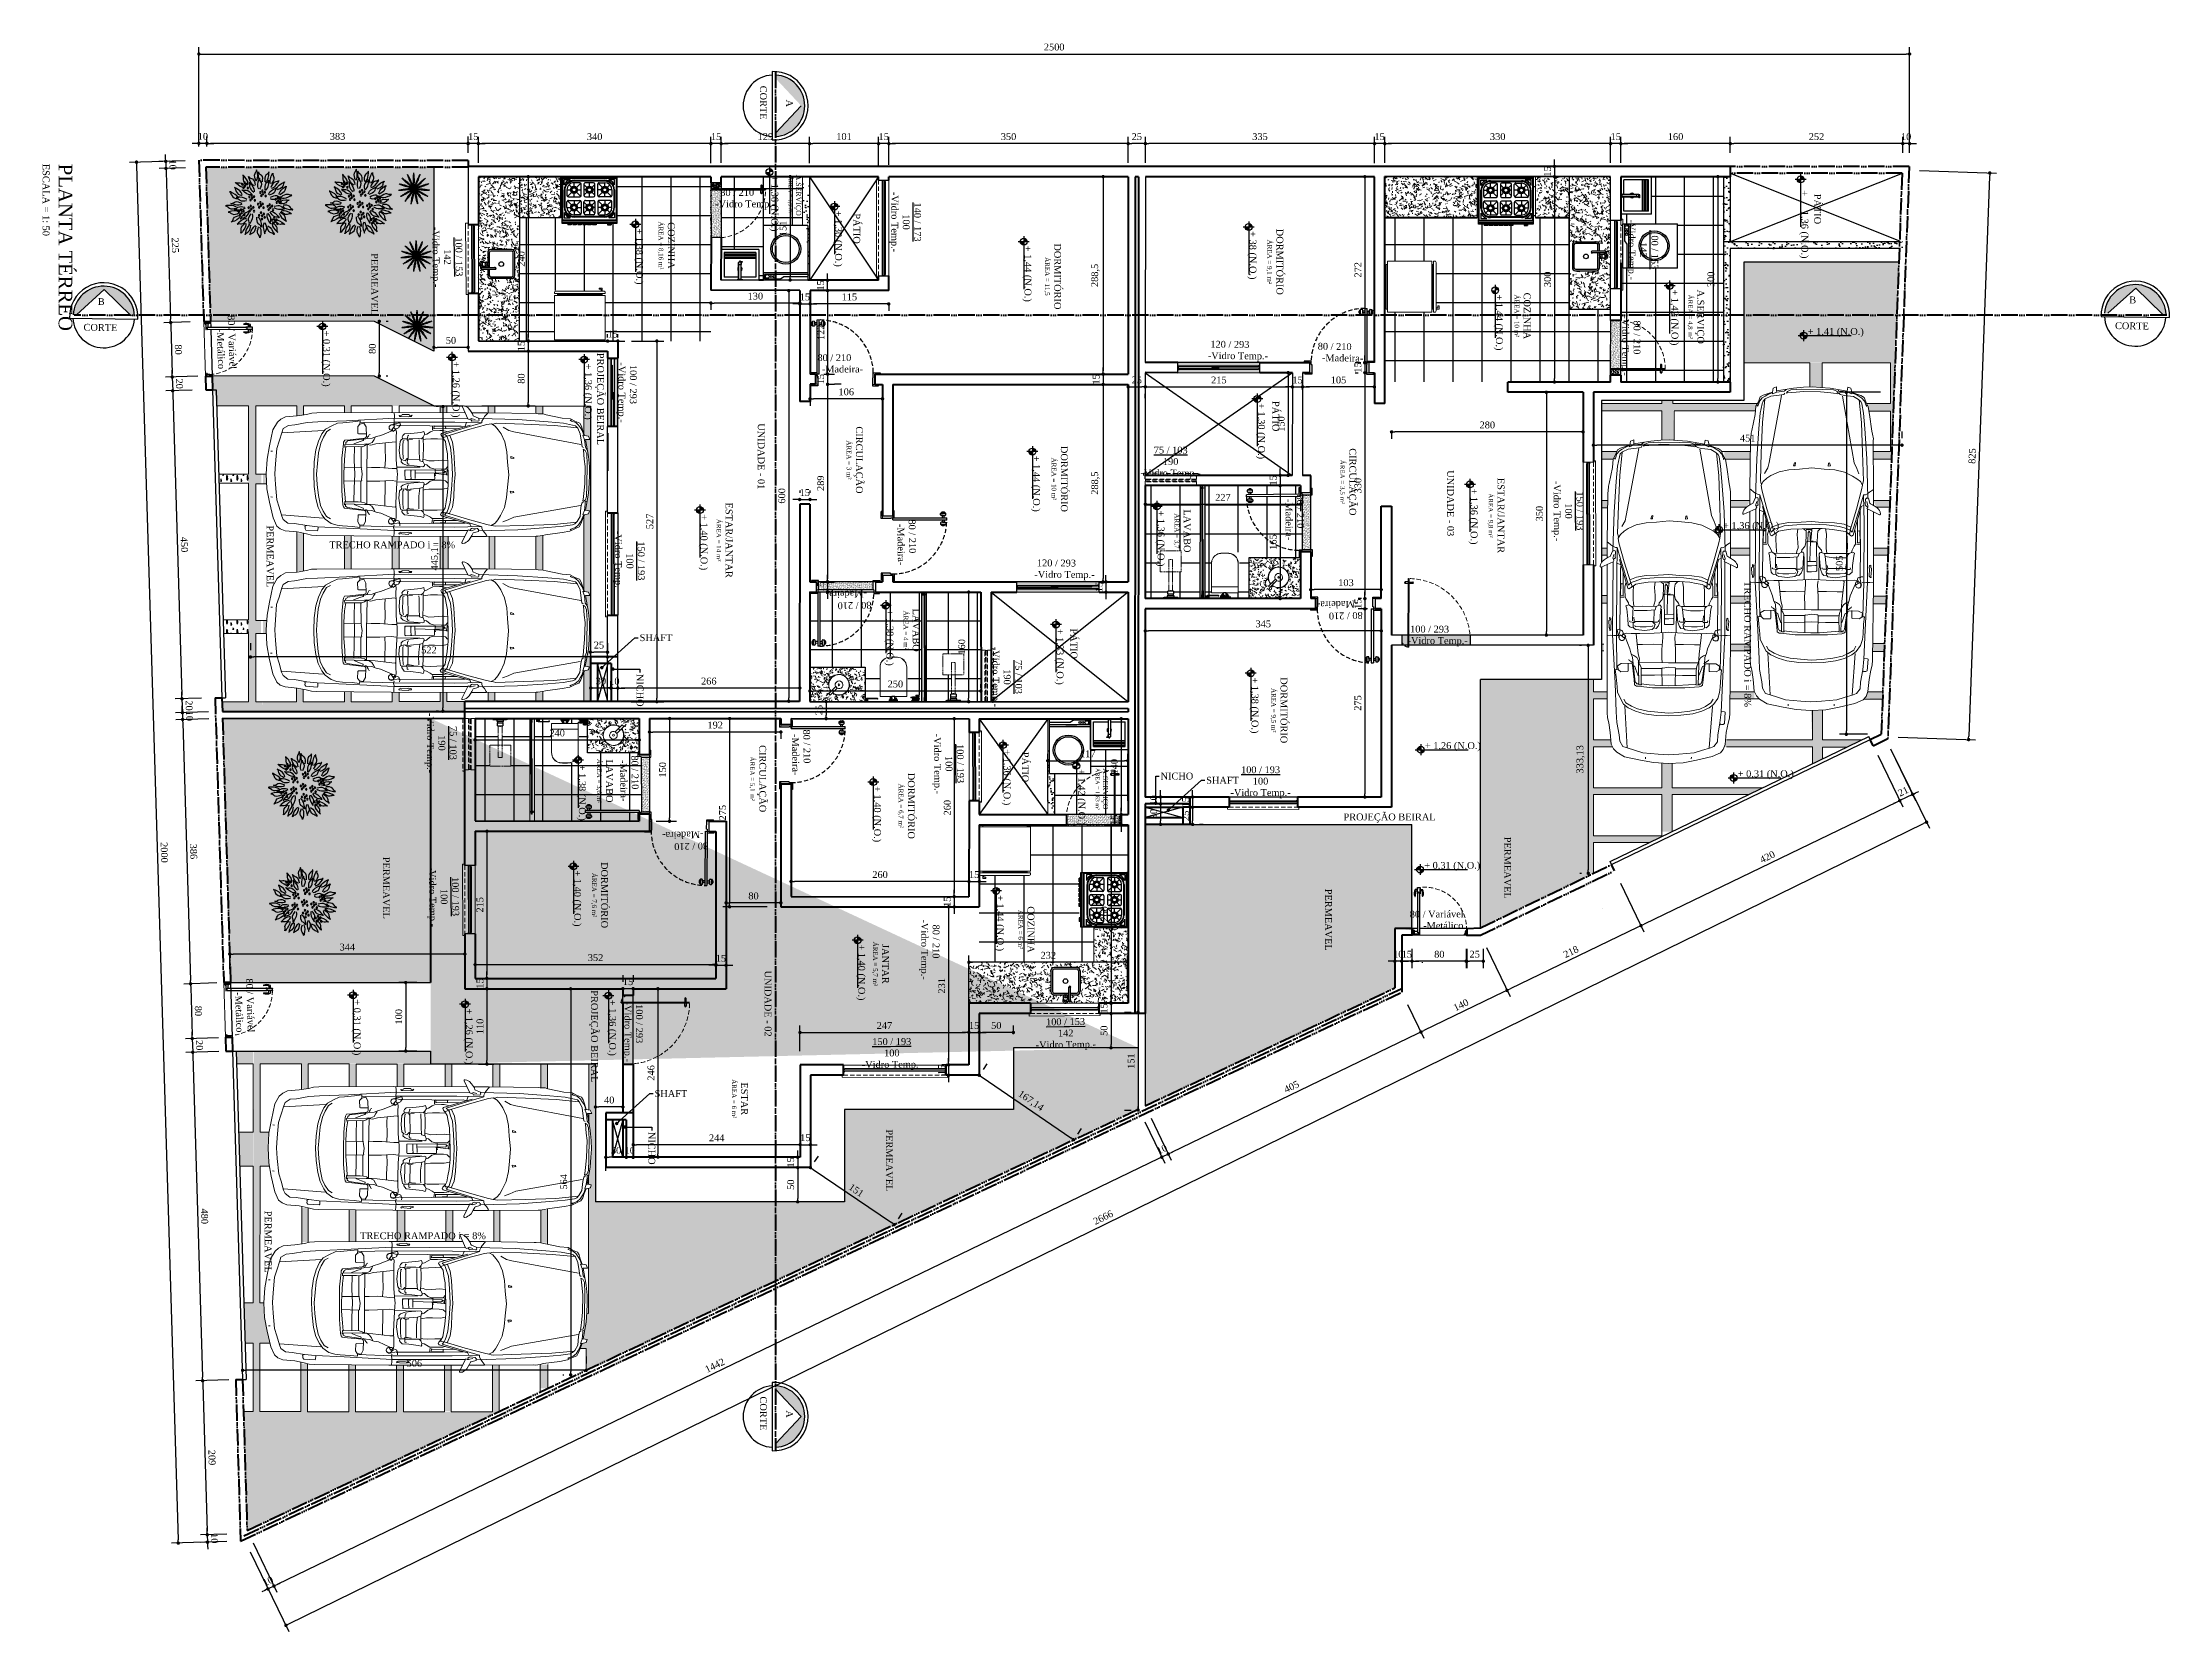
# Model space of a CAD drawing. Header units: centimetres. Extents: x -48696 to 156237, y -5617 to 29024.
# Drawn here: x 79726 to 82835, y 13397 to 15718 of the extents above; entities that cross this region are included whole.
import ezdxf
from ezdxf import colors
from ezdxf.entities.mleader import LeaderData, LeaderLine
from ezdxf.math import Vec2, Vec3

# ---------------------------------------------------------------- set-up
doc = ezdxf.new("R2010")
doc.units = ezdxf.units.CM
doc.linetypes.add('ACAD_ISO06W100', pattern=[36, 24, -3, 0, -3, 0, -3, 0, -3])
doc.linetypes.add('HIDDEN', pattern=[9.525, 6.35, -3.175])
doc.layers.add('A0 BV', color=7, linetype='Continuous', plot=False)
doc.layers.add('BV MV', color=7, linetype='Continuous', plot=False)
for name, color, linetype in [('ACESSORIOS', 2, 'Continuous'), ('COZ', 3, 'Continuous'), ('COZINHA', 2, 'Continuous'), ('Fechamento Varanda', 3, 'Continuous'), ('Grama', 84, 'Continuous'), ('Hachuria - Moveis', 1, 'Continuous'), ('JANELA', 2, 'Continuous'), ('MOLHO', 114, 'Continuous'), ('paisajismo', 7, 'Continuous'), ('PAREDES', 5, 'Continuous'), ('Piso', 55, 'Continuous'), ('PN010', 1, 'Continuous'), ('PN060', 6, 'Continuous'), ('PORTAS', 3, 'Continuous'), ('Portas-Cotas', 2, 'Continuous'), ('Portas-Projeção', 55, 'HIDDEN'), ('Projeção Janela - Viga', 1, 'HIDDEN'), ('Texto', 2, 'Continuous')]:
    doc.layers.add(name, color=color, linetype=linetype)
for name, color, linetype, lineweight in [('Corte Planta', 4, 'ACAD_ISO06W100', 40), ('Hachura', 1, 'Continuous', 9), ('Moveis', 1, 'Continuous', 9), ('Nível Fachada', 7, 'Continuous', 70), ('Parede Baixa', 5, 'Continuous', 50), ('Parede Corte', 4, 'Continuous', 40), ('Pilares Sub-solo', 7, 'Continuous', 70), ('Pisos', 55, 'Continuous', 5), ('Pisos Externos', 15, 'Continuous', 9), ('Portas - Janelas', 2, 'Continuous', 20), ('Projeção Janela', 15, 'HIDDEN', 9), ('Projeção Portas', 55, 'HIDDEN', 5), ('Projeção Viga', 1, 'HIDDEN', 9), ('Vaga', 184, 'Continuous', 13)]:
    doc.layers.add(name, color=color, linetype=linetype, lineweight=lineweight)
doc.styles.add('Valéria', font='romantic.ttf', dxfattribs={"height": 10})
doc.dimstyles.new('Cota - 50', dxfattribs={"dimtxt": 10, "dimasz": 5, "dimexe": 10, "dimexo": 20, "dimgap": 5, "dimtad": 1, "dimtxsty": 'Valéria', "dimblk": 'DOT', "dimcen": 0, "dimclrd": 12, "dimclre": 12, "dimclrt": 2, "dimazin": 2, "dimtfac": 1, "dimtix": 1, "dimtmove": 0, "dimatfit": 3, "dimldrblk": 'DOT', "dimfxl": 1, "dimarcsym": 0})
pattern_1 = [(82.5, (68707.341, -1129.0535), (-1.78690674, 1.67376745), [0, -1.9304, 0, -2.159, 0, -2.06375]), (52.5, (68707.341, -1129.0535), (-0.94505464, 4.12366426), [0, -1.0414, 0, -1.7399, 0, -0.66675]), (12.5, (68706.2364, -1130.158), (2.79149913, 2.80166156), [0, -0.635, 0, -2.286, 0, -2.9845]), (2.5, (68706.2364, -1130.158), (1.91140555, 3.4877539), [0, -0.3175, 0, -1.4986, 0, -1.7145])]
pattern_2 = [(307.5, (68842.235, 5345.273), (12.235331, 0.400008), [0, -9.652, 0, -10.795, 0, -10.31875]), (277.5, (68842.235, 5345.273), (17.920628, -11.238082), [0, -5.207, 0, -8.6995, 0, -3.33375]), (237.5, (68842.235, 5353.083), (0.0359296, -19.774809), [0, -3.175, 0, -11.43, 0, -14.9225]), (227.5, (68842.235, 5353.083), (5.573233, -19.088911), [0, -1.5875, 0, -7.493, 0, -8.5725])]
pattern_3 = [(37.5, (68707.341, -1129.053), (-0.400008, 12.235331), [0, -9.652, 0, -10.795, 0, -10.31875]), (7.5, (68707.341, -1129.053), (11.238082, 17.920628), [0, -5.207, 0, -8.6995, 0, -3.33375]), (327.5, (68699.53, -1129.053), (19.774809, 0.0359296), [0, -3.175, 0, -11.43, 0, -14.9225]), (317.5, (68699.53, -1129.053), (19.088911, 5.573233), [0, -1.5875, 0, -7.493, 0, -8.5725])]
pattern_4 = [(180, (68813.435, 5326.073), (-17.6, -30.4), [1.6, -26.8, 1.2, -11.6, 2.4, -28.4]), (185, (68831.435, 5311.673), (-15.75017, -31.09103), [3.2, -26.8, 2.4, -11.6, 4.8, -28.4]), (190, (68821.035, 5309.673), (-10.75682, -38.045905), [2.8, -6.8, 3.6, -21.2, 2, -26.4]), (195, (68828.235, 5306.073), (-9.00093, -35.95474), [5.6, -6.8, 6, -21.2, 4.4, -26.4]), (200, (68825.035, 5322.473), (-17.796127, -29.4635), [3.2, -22, 2.8, -16.4, 2, -12.8]), (205, (68819.435, 5328.073), (-19.944628, -29.161135), [4.4, -22, 5.6, -16.4, 4.8, -12.8]), (210, (68813.435, 5324.873), (2.929234, -33.87358), [2, -13.2, 1.6, -19.6, 1.2, -26]), (215, (68831.435, 5339.273), (-2.97648, -39.68401), [4.4, -13.2, 3.2, -19.6, 2.4, -26]), (220, (68824.635, 5316.073), (-4.511456, -28.84938), [1.6, -17.6, 1.2, -11.2, 3.2, -20.4]), (225, (68824.635, 5330.473), (8.20244, -39.31514), [3.2, -17.6, 2.4, -11.2, 6, -20.4]), (230, (68818.635, 5330.473), (10.699715, -31.431133), [0.8, -14.8, 2, -24.4, 2.4, -12.4]), (240, (68817.435, 5327.673), (13.26307, -29.827688), [2, -16.4, 0.8, -19.2, 1.6, -14.8]), (245, (68831.835, 5327.673), (9.72655, -41.609064), [4.4, -16.4, 1.6, -19.2, 3.2, -14.8]), (250, (68821.835, 5332.473), (14.652303, -28.744913), [1.2, -7.6, 2.4, -12.8, 1.6, -17.6]), (255, (68836.235, 5336.073), (31.01116, -31.08549), [2.4, -7.6, 4.8, -12.8, 3.2, -17.6]), (260, (68819.835, 5308.873), (27.80871, -21.962593), [2.8, -17.6, 1.2, -20.8, 2.4, -19.6]), (265, (68816.235, 5337.673), (33.20336, -19.76909), [5.6, -17.6, 2.4, -20.8, 4.8, -19.6]), (270, (68817.435, 5326.073), (35.2, -14.8), [2.4, -12.4, 1.6, -24.4, 0.8, -24.8]), (275, (68831.835, 5311.673), (37.611, -26.021), [4.8, -12.4, 1.6, -24.4, 1.6, -24.8]), (280, (68823.835, 5313.673), (33.06286, -19.352705), [2.8, -15.6, 2.4, -12.8, 2.8, -29.2]), (285, (68816.635, 5306.473), (34.623746, -16.397444), [5.6, -15.6, 4.8, -12.8, 5.6, -29.2]), (290, (68826.635, 5336.473), (32.058712, -10.89215), [3.2, -10.4, 1.6, -21.2, 2.4, -23.2]), (295, (68805.035, 5336.473), (32.886033, -8.056603), [6, -10.4, 3.2, -21.2, 4.8, -23.2]), (300, (68837.435, 5331.673), (38.21999, -3.79897), [2, -26.8, 2.4, -12.4, 2.8, -16.4]), (305, (68833.835, 5328.073), (43.41948, -1.33749), [4.4, -26.8, 4.8, -12.4, 5.6, -16.4]), (310, (68828.635, 5340.473), (37.21437, -9.502144), [1.2, -8.8, 1.6, -17.2, 3.2, -22.4]), (315, (68825.035, 5336.873), (42.992092, -6.22254), [2.4, -8.8, 3.2, -17.2, 6, -22.4]), (320, (68840.635, 5308.473), (29.412914, 4.560758), [2.4, -14.4, 2.8, -12.4, 1.6, -16.8]), (325, (68824.635, 5333.673), (30.968367, 10.055855), [4.8, -14.4, 5.6, -12.4, 3.2, -16.8]), (330, (68807.435, 5342.873), (27.309996, 16.1023), [1.6, -11.2, 3.2, -24.8, 2.8, -22.8]), (335, (68811.035, 5320.873), (35.59079, 13.856973), [3.2, -11.2, 6, -24.8, 5.6, -22.8]), (340, (68833.835, 5320.473), (31.720143, 21.65716), [2.4, -16.8, 2, -15.2, 1.6, -24.4]), (345, (68837.435, 5334.873), (34.120974, 26.88492), [4.8, -16.8, 4.4, -15.2, 3.2, -24.4]), (350, (68831.435, 5330.073), (28.75254, 22.549755), [3.6, -13.2, 2.4, -18, 3.2, -17.6]), (355, (68813.435, 5312.073), (27.30531, 32.1425), [4.4, -13.2, 4.8, -18, 5.2, -17.6])]
pattern_5 = [(360, (62677.845, -3837.59), (3e-14, 42.33333), []), (90, (62677.845, -3837.59), (-42.33333, 3e-14), [])]
pattern_6 = [(180, (68678.54, -1148.253), (-17.6, -30.4), [1.6, -26.8, 1.2, -11.6, 2.4, -28.4]), (185, (68696.54, -1162.653), (-15.750172, -31.09103), [3.2, -26.8, 2.4, -11.6, 4.8, -28.4]), (190, (68686.14, -1164.653), (-10.75682, -38.045905), [2.8, -6.8, 3.6, -21.2, 2, -26.4]), (195, (68693.34, -1168.253), (-9.00093, -35.95474), [5.6, -6.8, 6, -21.2, 4.4, -26.4]), (200, (68690.14, -1151.853), (-17.796127, -29.4635), [3.2, -22, 2.8, -16.4, 2, -12.8]), (205, (68684.541, -1146.253), (-19.944628, -29.161135), [4.4, -22, 5.6, -16.4, 4.8, -12.8]), (210, (68678.54, -1149.453), (2.929234, -33.873582), [2, -13.2, 1.6, -19.6, 1.2, -26]), (215, (68696.54, -1135.053), (-2.976477, -39.68401), [4.4, -13.2, 3.2, -19.6, 2.4, -26]), (220, (68689.741, -1158.253), (-4.511456, -28.84938), [1.6, -17.6, 1.2, -11.2, 3.2, -20.4]), (225, (68689.74, -1143.853), (8.20244, -39.315137), [3.2, -17.6, 2.4, -11.2, 6, -20.4]), (230, (68683.74, -1143.853), (10.699715, -31.431133), [0.8, -14.8, 2, -24.4, 2.4, -12.4]), (240, (68682.54, -1146.653), (13.26307, -29.827688), [2, -16.4, 0.8, -19.2, 1.6, -14.8]), (245, (68696.94, -1146.653), (9.726552, -41.609064), [4.4, -16.4, 1.6, -19.2, 3.2, -14.8]), (250, (68686.94, -1141.853), (14.652303, -28.744913), [1.2, -7.6, 2.4, -12.8, 1.6, -17.6]), (255, (68701.34, -1138.253), (31.01116, -31.08549), [2.4, -7.6, 4.8, -12.8, 3.2, -17.6]), (260, (68684.94, -1165.453), (27.808713, -21.962593), [2.8, -17.6, 1.2, -20.8, 2.4, -19.6]), (265, (68681.34, -1136.653), (33.20336, -19.76909), [5.6, -17.6, 2.4, -20.8, 4.8, -19.6]), (270, (68682.54, -1148.253), (35.2, -14.8), [2.4, -12.4, 1.6, -24.4, 0.8, -24.8]), (275, (68696.94, -1162.653), (37.611, -26.021003), [4.8, -12.4, 1.6, -24.4, 1.6, -24.8]), (280, (68688.94, -1160.653), (33.06286, -19.352705), [2.8, -15.6, 2.4, -12.8, 2.8, -29.2]), (285, (68681.74, -1167.853), (34.623746, -16.397444), [5.6, -15.6, 4.8, -12.8, 5.6, -29.2]), (290, (68691.74, -1137.853), (32.058712, -10.892152), [3.2, -10.4, 1.6, -21.2, 2.4, -23.2]), (295, (68670.14, -1137.853), (32.886033, -8.056603), [6, -10.4, 3.2, -21.2, 4.8, -23.2]), (300, (68702.54, -1142.653), (38.219993, -3.79897), [2, -26.8, 2.4, -12.4, 2.8, -16.4]), (305, (68698.94, -1146.253), (43.41948, -1.337493), [4.4, -26.8, 4.8, -12.4, 5.6, -16.4]), (310, (68693.74, -1133.853), (37.21437, -9.502144), [1.2, -8.8, 1.6, -17.2, 3.2, -22.4]), (315, (68690.14, -1137.453), (42.992092, -6.22254), [2.4, -8.8, 3.2, -17.2, 6, -22.4]), (320, (68705.74, -1165.853), (29.412914, 4.560758), [2.4, -14.4, 2.8, -12.4, 1.6, -16.8]), (325, (68689.74, -1140.653), (30.968367, 10.055855), [4.8, -14.4, 5.6, -12.4, 3.2, -16.8]), (330, (68672.54, -1131.453), (27.309996, 16.1023), [1.6, -11.2, 3.2, -24.8, 2.8, -22.8]), (335, (68676.14, -1153.453), (35.59079, 13.856973), [3.2, -11.2, 6, -24.8, 5.6, -22.8]), (340, (68698.94, -1153.853), (31.720143, 21.65716), [2.4, -16.8, 2, -15.2, 1.6, -24.4]), (345, (68702.54, -1139.453), (34.120974, 26.884924), [4.8, -16.8, 4.4, -15.2, 3.2, -24.4]), (350, (68696.54, -1144.253), (28.75254, 22.549755), [3.6, -13.2, 2.4, -18, 3.2, -17.6]), (355, (68678.54, -1162.253), (27.30531, 32.1425), [4.4, -13.2, 4.8, -18, 5.2, -17.6])]
pattern_7 = [(82.5, (62677.8455, -3837.5886), (-1.78690674, 1.67376745), [0, -1.9304, 0, -2.159, 0, -2.06375]), (52.5, (62677.8455, -3837.5886), (-0.94505464, 4.12366426), [0, -1.0414, 0, -1.7399, 0, -0.66675]), (12.5, (62676.7409, -3838.6932), (2.79149913, 2.80166156), [0, -0.635, 0, -2.286, 0, -2.9845]), (2.5, (62676.741, -3838.6932), (1.91140555, 3.4877539), [0, -0.3175, 0, -1.4986, 0, -1.7145])]
pattern_8 = [(360, (68842.235, 5345.273), (3e-14, 42.33333), []), (90, (68842.235, 5345.273), (-42.33333, 3e-14), [])]
pattern_9 = [(270, (68707.641, -1133.553), (15, -15), [2.25, -0.45, 0.6, -0.45, 2.25, -9]), (270, (68708.091, -1132.803), (15, -15), [1.5, -1.125, 2.25, -1.125, 1.5, -7.5]), (270, (68714.091, -1138.053), (15, -15), [1.875, -0.75, 1.875, -10.5]), (270, (68717.091, -1130.553), (15, -15), [0.75, -1.5, 0.75, -12]), (360, (68717.091, -1132.053), (15, 15), [1.35, -13.65]), (360, (68708.091, -1136.553), (15, 15), [1.5, -13.5]), (360, (68714.091, -1140.303), (15, 15), [1.5, -13.5]), (315, (68707.941, -1138.503), (15, -8e-15), [1.5, -19.713203]), (45, (68707.941, -1134.603), (8e-15, 15), [1.5, -19.713203]), (333.43495, (68708.016, -1138.0535), (15, -8e-10), [1.5, -32.04102]), (345.963757, (68708.091, -1137.3035), (15, -5e-10), [1.5, -60.346584]), (345.963757, (68714.091, -1141.0535), (15, -5e-10), [1.2, -60.646584]), (345.963757, (68717.091, -1132.3535), (15, -5e-10), [1.05, -60.796584]), (14.036243, (68708.091, -1135.8035), (15, 5e-10), [1.5, -60.346584]), (14.036243, (68714.091, -1139.5535), (15, 5e-10), [1.2, -60.646584]), (14.036243, (68717.091, -1131.7535), (15, 5e-10), [1.05, -60.796584]), (26.56505, (68708.016, -1135.0535), (15, 6e-09), [1.5, -32.041002])]
pattern_10 = [(360, (68707.34, -1129.053), (3e-14, 42.33333), []), (90, (68707.34, -1129.053), (-42.33333, 3e-14), [])]
pattern_11 = [(270, (0.3, -4.5), (15, -15), [2.25, -0.45, 0.6, -0.45, 2.25, -9]), (270, (0.75, -3.75), (15, -15), [1.5, -1.125, 2.25, -1.125, 1.5, -7.5]), (270, (6.75, -9), (15, -15), [1.875, -0.75, 1.875, -10.5]), (270, (9.75, -1.5), (15, -15), [0.75, -1.5, 0.75, -12]), (0, (9.75, -3), (15, 15), [1.35, -13.65]), (0, (0.75, -7.5), (15, 15), [1.5, -13.5]), (0, (6.75, -11.25), (15, 15), [1.5, -13.5]), (315, (0.6, -9.45), (15, -7e-15), [1.5, -19.7132034]), (45, (0.6, -5.55), (7e-15, 15), [1.5, -19.7132034]), (333.434949, (0.675, -9), (15, -8e-10), [1.5, -32.0410197]), (345.9637565, (0.75, -8.25), (15, -5e-10), [1.5, -60.3465844]), (345.9637565, (6.75, -12), (15, -5e-10), [1.2, -60.6465844]), (345.9637565, (9.75, -3.3), (15, -5e-10), [1.05, -60.7965844]), (14.0362435, (0.75, -6.75), (15, 5e-10), [1.5, -60.3465844]), (14.0362435, (6.75, -10.5), (15, 5e-10), [1.2, -60.6465844]), (14.0362435, (9.75, -2.7), (15, 5e-10), [1.05, -60.7965844]), (26.565051, (0.675, -6), (15, 6e-09), [1.5, -32.041002])]

msp = doc.modelspace()

# ---------------------------------------------------------------- texts
at = {"layer": 'Fechamento Varanda', "char_height": 10, "attachment_point": 1, "style": 'Valéria'}
for insert, rotation in [((80785.07478, 15655.41288), 270), ((79786.34719, 15307.54275), 359.11387079), ((82755.79805, 15309.87638), 359.11387079), ((80785.07478, 13740.23756), 270)]:
    msp.add_mtext('CORTE', dxfattribs=dict(at, insert=insert, rotation=rotation))
at = {"layer": 'JANELA', "char_height": 10, "attachment_point": 1, "style": 'Valéria'}
for s, insert, rotation in [('{\\fTimes New Roman|b0|i0|c0|p18;\\C4;A}', (80823.02849, 15635.17237), 270), ('{\\fTimes New Roman|b0|i0|c0|p18;\\C4;B}', (79807.17224, 15345.17889), 359.11387079), ('{\\fTimes New Roman|b0|i0|c0|p18;\\C4;B}', (82776.62311, 15347.51253), 359.11387079), ('{\\fTimes New Roman|b0|i0|c0|p18;\\C4;A}', (80823.02849, 13719.99705), 270)]:
    msp.add_mtext(s, dxfattribs=dict(at, insert=insert, rotation=rotation))
at = {"layer": 'Portas-Cotas', "char_height": 10, "style": 'Valéria'}
for s, insert, attachment_point, rotation in [('{\\H0.75x;A.SERVIÇO}\\P{\\H0.58333x;ÁREA = 1,9 m²}', (80835.28038, 15495.36), 2, 270), ('COZINHA\\P{\\H0.6667x;ÁREA = 8,16 m²}', (80650.41899, 15421.98102), 2, 270), ('PÁTIO', (80921.5303, 15446.7006), 2, 270), ('DORMITÓRIO\\P{\\H0.6667x;ÁREA = 11,5}', (81215.14689, 15376.7224), 2, 270), ('DORMITÓRIO\\P{\\H0.6667x;ÁREA = 9,1 m²}', (81540.01042, 15398.08726), 2, 270), ('PERMEAVEL', (80216.95348, 15365.44262), 2, 270), ('COZINHA\\P{\\H0.6667x;ÁREA = 10 m²}', (81901.47405, 15319.11919), 2, 270), ('A.SERVIÇO\\P{\\H0.6667x;ÁREA = 4,8 m²}', (82155.18643, 15317.89175), 2, 270), ('\\pi-18.9352;80 / Variável\\P\\pi0;-Metálico', (79995.37556, 15271.06208), 5, 272.03478936), ('\\pxi-2.3669;80 / 210\\P\\pi0;-Vidro Temp.-', (82047.08419, 15275.8281), 5, 269.93316414), ('\\pxi-2.3669;120 / 293\\P\\pi0;-Vidro Temp.-', (81473.72104, 15267.54795), 5, 359.68567874), ('\\pxi-2.3669;80 / 210\\P\\pi0;-Madeira-', (81626.80867, 15265.86954), 5, 359.19859743), ('\\pxi-2.3669;100 / 293\\P\\pi0;-Vidro Temp.-', (80579.96386, 15207.0893), 5, 270), ('{\\C12;UNIDADE - 01}', (80781.92957, 15113.90397), 2, 270), ('CIRCULAÇÃO\\P{\\H0.6667x;ÁREA = 3 m²}', (80925.31459, 15108.55205), 2, 270), ('DORMITÓRIO\\P{\\H0.6667x;ÁREA = 10 m²}', (81224.85146, 15080.84026), 2, 270), ('CIRCULAÇÃO\\P{\\H0.6667x;ÁREA = 3,5 m²}', (81646.53815, 15076.57102), 2, 270), ('{\\C12;UNIDADE - 03}', (81789.51839, 15045.34619), 2, 270), ('\\pxi-2.3669;80 / 210\\P\\pi0;-Madeira-', (81556.68453, 15021.54339), 5, 270.53637767), ('\\pxi-2.3669;80 / 210\\P\\pi0;-Madeira-', (80989.5769, 14984.98261), 5, 270.90620232), ('LAVABO\\P{\\H0.6667x;ÁREA = 3,7}', (81404.5896, 15004.90268), 2, 270), ('PERMEAVEL', (80064.05979, 14967.71259), 2, 270), ('\\pxi-2.3669;120 / 293\\P\\pi0;-Vidro Temp.-', (81220.18924, 14948.04184), 5, 359.68567874), ('\\pxi-2.3669;80 / 210\\P\\pi0;-Madeira-', (80901.33719, 14904.12125), 5, 181.02389363), ('\\pxi-2.3669;80 / 210\\P\\pi0;-Madeira-', (81619.3556, 14889.12511), 5, 181.02389363), ('LAVABO\\P{\\H0.6667x;ÁREA = 4 m²}', (81008.41006, 14859.86166), 2, 270), ('\\pxi-2.3669;100 / 293\\P\\pi0;-Vidro Temp.-', (81765.67307, 14851.42209), 5, 359.72167469), ('DORMITÓRIO\\P{\\H0.6667x;ÁREA = 9,5 m²}', (81545.97325, 14742.85701), 2, 270), ('\\pxi-2.3669;80 / 210\\P\\pi0;-Madeira-', (80835.38803, 14678.03827), 5, 270.90620232), ('\\pxi-2.3669;80 / 210\\P\\pi0;-Madeira-', (80584.18623, 14640.10068), 5, 271.02389363), ('CIRCULAÇÃO\\P{\\H0.6667x;ÁREA = 5,1 m²}', (80784.1117, 14642.90246), 2, 270), ('PÁTIO', (81167.88316, 14659.87171), 2, 270), ('LAVABO\\P{\\H0.6667x;ÁREA = 3,6 m²}', (80560.13573, 14639.50312), 2, 270), ('DORMITÓRIO\\P{\\H0.6667x;ÁREA = 6,7 m²}', (81001.25782, 14603.20548), 2, 270), ('{\\H0.75x;A.SERVIÇO}\\P{\\H0.58333x;ÁREA = 1,63 m²}', (81283.95239, 14627.94087), 2, 270), ('\\pxi-2.3669;80 / 210\\P\\pi0;-Madeira-', (80662.437, 14552.24761), 5, 181.33999882), ('PERMEAVEL', (81872.90354, 14512.74499), 2, 270), ('PERMEAVEL', (80233.9225, 14483.41591), 2, 270), ('DORMITÓRIO\\P{\\H0.6667x;ÁREA = 7,6 m²}', (80552.84056, 14472.84297), 2, 270), ('PERMEAVEL', (81611.12179, 14436.80478), 2, 270), ('\\pxi-2.3669;80 / 210\\P\\pi0;-Vidro Temp.-', (81022.54775, 14393.15804), 5, 269.93316414), ('COZINHA\\P{\\H0.6667x;ÁREA = 6 m²}', (81176.10767, 14422.4973), 2, 270), ('\\pi-18.9352;80 / Variável\\P\\pi0;-Metálico', (81773.75264, 14436.72678), 5, 0.35392532), ('\\pi-18.9352;80 / Variável\\P\\pi0;-Metálico', (80022.0744, 14301.85918), 5, 272.06173299), ('{\\C12;UNIDADE - 02}', (80791.90251, 14314.26633), 2, 270), ('\\pxi-2.3669;100 / 293\\P\\pi0;-Vidro Temp.-', (80588.7843, 14273.06218), 5, 270), ('PERMEAVEL', (80969.12847, 14085.1292), 2, 270), ('PERMEAVEL', (80061.24316, 13966.39661), 2, 270)]:
    msp.add_mtext(s, dxfattribs=dict(at, insert=insert, attachment_point=attachment_point, rotation=rotation))
at = {"layer": 'Portas-Cotas', "char_height": 10, "attachment_point": 5, "style": 'Valéria'}
for s, insert in [('\\pxi-2.3669;80 / 210\\P\\pi0;-Vidro Temp.-', (80753.59167, 15489.49847)), ('\\pxi-2.3669;80 / 210\\P\\pi0;-Madeira-', (80895.63185, 15249.67899))]:
    msp.add_mtext(s, dxfattribs=dict(at, insert=insert))
at = {"layer": 'Portas-Cotas', "char_height": 10, "attachment_point": 1, "style": 'Valéria'}
for s, insert, rotation in [('\\pxqc;{\\L140 / 173\\P}100\\P-Vidro Temp.-', (81010.53198, 15531.23526), 270), ('\\pxqc;{\\L100 / 153\\P}142\\P-Vidro Temp.-', (82087.98793, 15490.67133), 270), ('\\pxqc;{\\L100 / 153\\P}142\\P-Vidro Temp.-', (80339.11852, 15480.36172), 270.69731167), ('\\pxqc;{\\L75 / 103\\P}190\\P-Vidro Temp.-', (81300.46907, 15128.42403), 359.67903276), ('\\pxqc;{\\L150 / 193\\P}100\\P-Vidro Temp.-', (81978.29206, 15109.1031), 270.33563442), ('\\pxqc;{\\L150 / 193\\P}100\\P-Vidro Temp.-', (80606.1511, 15036.08315), 270.33563442), ('\\pxqc;{\\L75 / 103\\P}190\\P-Vidro Temp.-', (81158.1611, 14866.48393), 270), ('\\pxqc;{\\L75 / 103\\P}190\\P-Vidro Temp.-', (80331.67982, 14770.07576), 270), ('\\pxqc;{\\L100 / 193\\P}100\\P-Vidro Temp.-', (81072.09017, 14739.97723), 270.69731167), ('\\pxqc;{\\L100 / 193\\P}100\\P-Vidro Temp.-', (81431.72748, 14660.86429), 0.08473218), ('\\pxqc;{\\L100 / 193\\P}100\\P-Vidro Temp.-', (80334.17892, 14545.71954), 270.69731167), ('\\pxqc;{\\L100 / 153\\P}142\\P-Vidro Temp.-', (81146.6599, 14291.93852), 0.69731167), ('\\pxqc;{\\L150 / 193\\P}100\\P-Vidro Temp.-', (80892.66881, 14263.35645), 0.33563442)]:
    msp.add_mtext_dynamic_manual_height_columns(s, width=150, gutter_width=50, heights=[0], dxfattribs=dict(at, insert=insert, rotation=rotation))
at = {"layer": 'Portas-Cotas', "char_height": 10, "attachment_point": 2, "rotation": 270, "style": 'Valéria'}
for s, insert, width in [('PÁTIO', (82325.98893, 15475.35366), 112.4201183), ('PÁTIO', (81534.09583, 15172.51504), 112.4201183), ('ESTAR/JANTAR\\P{\\H0.6667x;ÁREA = 9,8 m²}', (81863.29436, 15027.51229), 112.4201183), ('ESTAR/JANTAR\\P{\\H0.6667x;ÁREA = 14 m²}', (80734.91092, 14991.35841), 112.4201183), ('TRECHO RAMPADO i = 8%', (82223.81118, 14839.5497), 247.7630844), ('PÁTIO', (81238.9557, 14840.0993), 112.4201183), ('JANTAR\\P{\\H0.6667x;ÁREA = 5,7 m²}', (80963.59415, 14372.27061), 112.4201183), ('ESTAR\\P{\\H0.6667x;ÁREA = 6 m²}', (80757.47962, 14175.23333), 112.4201183)]:
    msp.add_mtext(s, dxfattribs=dict(at, insert=insert, width=width))
at = {"layer": 'Portas-Cotas', "char_height": 10, "width": 247.7630844, "attachment_point": 2, "style": 'Valéria'}
for insert in [(80237.55041, 14989.61464), (80282.54097, 13980.10001)]:
    msp.add_mtext('TRECHO RAMPADO i = 8%', dxfattribs=dict(at, insert=insert))
at = {"layer": 'Texto', "char_height": 10, "attachment_point": 1, "rotation": 270, "style": 'Valéria'}
for s, insert in [('{\\H2x;\\C5;PLANTA TÉRREO\\P\\H0.5x;\\C2;ESCALA = 1: 50\\P }', (79769.94354, 15541.30596)), ('+ 1,36 (N.O.)', (80801.72852, 15524.32508)), ('\\pxi-0.52959,l1.5296,t1.5296;+^I1,36 (N.O.)', (82307.29921, 15512.59636)), ('+ 1,30 (N.O.)', (80894.96172, 15472.73902)), ('+ 1,38 (N.O.)', (80604.12362, 15446.87672)), ('+ 1,44 (N.O.)', (81171.7858, 15421.50931)), ('+ 38 (N.O.)', (81500.60405, 15442.88789)), ('+ 1,44 (N.O.)', (81860.79477, 15350.47936)), ('+ 1,42 (N.O.)', (82117.42133, 15357.88858)), ('+ 0,31 (N.O.)', (80146.64147, 15297.62985)), ('+ 1,26 (N.O.)', (80335.97164, 15252.5199)), ('+ 1,36 (N.O.)', (80529.20558, 15249.34142)), ('{\\C1;PROJEÇÃO BEIRAL}', (80547.03549, 15265.10567)), ('+ 1,30 (N.O.)', (81513.1136, 15191.78311)), ('+ 1,44 (N.O.)', (81184.29922, 15114.82542)), ('+ 1,36 (N.O.)', (81823.94516, 15066.96066)), ('+ 1,40 (N.O.)', (80698.45348, 15029.32957)), ('+ 1,36 (N.O.)', (81366.29495, 15034.83327)), ('+ 1,38 (N.O.)', (80970.11541, 14889.79225)), ('+ 1,33 (N.O.)', (81218.73147, 14862.02074)), ('+ 1,38 (N.O.)', (81503.5867, 14790.92379)), ('+ 1,36 (N.O.)', (81141.31458, 14685.91013)), ('+ 1,38 (N.O.)', (80520.3789, 14663.36792)), ('+ 1,42 (N.O.)', (81250.40053, 14656.90595)), ('+ 1,40 (N.O.)', (80951.8618, 14632.04078)), ('+ 1,40 (N.O.)', (80513.5675, 14508.79083)), ('+ 1,44 (N.O.)', (81131.40781, 14472.87022)), ('+ 1,40 (N.O.)', (80928.78776, 14400.80834)), ('{\\C1;PROJEÇÃO BEIRAL}', (80538.17905, 14333.76554)), ('+ 0,31 (N.O.)', (80191.3488, 14320.54118)), ('+ 1,26 (N.O.)', (80355.06218, 14307.32537)), ('+ 1,36 (N.O.)', (80564.71279, 14319.80231))]:
    msp.add_mtext(s, dxfattribs=dict(at, insert=insert))
at = {"layer": 'Texto', "char_height": 10, "attachment_point": 1, "style": 'Valéria'}
for s, insert in [('+ 1,41 (N.O.)', (82306.57026, 15301.34061)), ('+ 1,36 (N.O.)', (82182.8212, 15017.78153)), ('+ 1,26 (N.O.)', (81746.92017, 14696.2731)), ('+ 0,31 (N.O.)', (82204.20993, 14655.13885)), ('{\\C1;PROJEÇÃO BEIRAL}', (81627.97964, 14592.0142)), ('+ 0,31 (N.O.)', (81745.97151, 14521.27372))]:
    msp.add_mtext(s, dxfattribs=dict(at, insert=insert))

# ---------------------------------------------------------------- blocks, each defined once
blk = doc.blocks.new('A$C375069E9')
at = {"layer": 'paisajismo', "color": 221}
for centre in [(0.523, 1.919), (0.533, 1.759), (0.603, 1.819), (0.653, 1.719), (0.663, 1.889), (0.713, 1.799), (1.034, 1.759), (1.044, 1.598), (1.115, 1.658), (1.165, 1.558), (1.175, 1.729), (1.225, 1.638), (1.295, 2.06), (1.305, 1.899), (1.375, 1.959), (1.426, 1.859), (1.436, 2.03), (1.486, 1.939), (0.693, 1.348), (0.753, 1.448), (0.814, 1.358), (0.834, 1.247), (0.884, 1.418), (0.934, 1.317), (0.984, 1.057), (0.994, 0.896), (1.064, 0.956), (1.115, 1.408), (1.115, 0.856), (1.125, 1.247), (1.125, 1.027), (1.175, 0.936), (1.195, 1.307), (1.245, 1.207), (1.255, 1.378), (1.305, 1.287), (1.386, 1.087), (1.396, 0.926), (1.466, 0.986), (1.516, 0.886), (1.526, 1.057), (1.546, 1.488), (1.556, 1.327), (1.576, 0.966), (1.626, 1.388), (1.677, 1.287), (1.687, 1.458), (1.737, 1.368), (1.847, 0.826), (1.988, 0.796), (0.844, 0.696), (0.854, 0.535), (0.924, 0.595), (0.974, 0.495), (0.984, 0.666), (1.034, 0.575), (1.857, 0.666), (1.927, 0.726), (1.978, 0.625), (2.038, 0.706)]:
    blk.add_circle(centre, 0.0284, dxfattribs=at)
at = {"layer": 'paisajismo', "color": 124}
for points in [[(0.998, 2.06), (0.956, 2.334), (0.888, 2.44), (0.889, 2.435), (0.863, 2.285), (0.965, 2.054)], [(1.176, 2.118), (1.049, 2.364), (1.042, 2.49), (1.043, 2.485), (1.153, 2.379), (1.207, 2.133)], [(1.308, 1.969), (1.401, 2.229), (1.391, 2.355), (1.391, 2.35), (1.296, 2.23), (1.275, 1.979)], [(1.475, 2.065), (1.512, 2.34), (1.578, 2.447), (1.577, 2.442), (1.606, 2.292), (1.509, 2.06)], [(0.438, 1.564), (0.237, 1.755), (0.118, 1.797), (0.122, 1.794), (0.194, 1.659), (0.415, 1.539)], [(0.543, 1.718), (0.292, 1.836), (0.209, 1.931), (0.213, 1.928), (0.366, 1.911), (0.558, 1.749)], [(0.664, 1.826), (0.579, 2.089), (0.495, 2.183), (0.497, 2.179), (0.495, 2.026), (0.632, 1.814)], [(0.896, 1.541), (0.624, 1.594), (0.52, 1.667), (0.525, 1.665), (0.677, 1.685), (0.903, 1.575)], [(0.912, 1.994), (0.683, 2.149), (0.616, 2.257), (0.62, 2.253), (0.767, 2.212), (0.932, 2.022)], [(0.988, 1.675), (0.841, 1.91), (0.737, 1.981), (0.74, 1.977), (0.775, 1.828), (0.959, 1.656)], [(1.122, 1.799), (1.058, 2.068), (1.082, 2.193), (1.082, 2.187), (1.163, 2.058), (1.156, 1.806)], [(1.453, 1.657), (1.451, 1.934), (1.501, 2.049), (1.5, 2.044), (1.55, 1.9), (1.487, 1.656)], [(1.602, 1.593), (1.803, 1.784), (1.851, 1.901), (1.848, 1.896), (1.709, 1.832), (1.578, 1.618)], [(1.614, 1.981), (1.84, 2.142), (1.904, 2.25), (1.9, 2.247), (1.754, 2.203), (1.593, 2.009)], [(1.751, 1.486), (2.002, 1.603), (2.129, 1.605), (2.124, 1.604), (2.013, 1.498), (1.765, 1.455)], [(1.798, 1.89), (2.008, 2.07), (2.062, 2.185), (2.059, 2.181), (1.917, 2.123), (1.775, 1.916)], [(1.836, 1.699), (2.004, 1.919), (2.114, 1.98), (2.111, 1.977), (2.062, 1.832), (1.862, 1.678)], [(2.005, 1.668), (2.28, 1.695), (2.39, 1.758), (2.385, 1.756), (2.236, 1.791), (2.001, 1.702)], [(2.053, 1.488), (2.306, 1.601), (2.432, 1.601), (2.427, 1.6), (2.315, 1.496), (2.066, 1.456)], [(0.405, 1.262), (0.131, 1.304), (0.009, 1.27), (0.015, 1.27), (0.151, 1.2), (0.401, 1.228)], [(0.447, 1.106), (0.23, 0.934), (0.107, 0.902), (0.112, 0.905), (0.195, 1.033), (0.426, 1.133)], [(0.483, 0.904), (0.251, 0.752), (0.126, 0.732), (0.131, 0.734), (0.226, 0.854), (0.465, 0.933)], [(0.553, 1.432), (0.276, 1.415), (0.158, 1.46), (0.163, 1.459), (0.305, 1.517), (0.551, 1.466)], [(0.773, 1.195), (0.528, 1.324), (0.402, 1.332), (0.407, 1.33), (0.513, 1.219), (0.758, 1.164)], [(0.883, 0.989), (0.609, 0.948), (0.503, 0.88), (0.508, 0.882), (0.658, 0.855), (0.889, 0.956)], [(0.698, 0.783), (0.595, 0.526), (0.504, 0.438), (0.507, 0.442), (0.516, 0.595), (0.667, 0.796)], [(0.969, 0.852), (0.812, 0.624), (0.705, 0.557), (0.708, 0.561), (0.75, 0.708), (0.941, 0.872)], [(1.416, 0.791), (1.501, 0.528), (1.488, 0.402), (1.487, 0.407), (1.396, 0.53), (1.383, 0.782)], [(1.585, 0.962), (1.685, 0.704), (1.775, 0.615), (1.772, 0.62), (1.766, 0.772), (1.617, 0.976)], [(1.701, 1.076), (1.958, 0.973), (2.046, 0.883), (2.041, 0.885), (1.889, 0.894), (1.687, 1.045)], [(1.8, 1.231), (2.076, 1.215), (2.195, 1.26), (2.189, 1.259), (2.047, 1.316), (1.801, 1.265)], [(1.928, 1.076), (2.139, 0.896), (2.26, 0.861), (2.255, 0.863), (2.177, 0.995), (1.949, 1.102)], [(1.972, 0.836), (2.229, 0.733), (2.317, 0.642), (2.312, 0.645), (2.16, 0.653), (1.958, 0.804)], [(2.055, 1.326), (2.31, 1.218), (2.436, 1.221), (2.431, 1.222), (2.317, 1.323), (2.067, 1.357)], [(2.115, 1.151), (2.39, 1.183), (2.511, 1.145), (2.506, 1.145), (2.367, 1.08), (2.118, 1.117)], [(0.524, 0.758), (0.266, 0.658), (0.177, 0.569), (0.181, 0.571), (0.334, 0.578), (0.537, 0.726)], [(0.798, 0.546), (0.619, 0.335), (0.583, 0.214), (0.585, 0.218), (0.717, 0.297), (0.825, 0.524)], [(0.953, 0.499), (0.985, 0.224), (0.947, 0.103), (0.948, 0.108), (0.882, 0.247), (0.919, 0.496)], [(1.098, 0.722), (1.022, 0.455), (1.04, 0.33), (1.041, 0.335), (1.128, 0.461), (1.131, 0.713)], [(1.128, 0.401), (1.199, 0.134), (1.18, 0.009), (1.179, 0.014), (1.094, 0.142), (1.095, 0.393)], [(1.244, 0.6), (1.226, 0.324), (1.271, 0.206), (1.27, 0.211), (1.328, 0.353), (1.278, 0.599)], [(1.466, 0.475), (1.657, 0.274), (1.699, 0.155), (1.696, 0.159), (1.561, 0.231), (1.441, 0.452)], [(1.582, 0.621), (1.799, 0.449), (1.858, 0.337), (1.854, 0.341), (1.71, 0.393), (1.56, 0.595)], [(1.856, 0.722), (1.956, 0.464), (2.046, 0.374), (2.043, 0.379), (2.037, 0.532), (1.888, 0.735)]]:
    blk.add_spline(points, degree=3, dxfattribs=at)
blk = doc.blocks.new('MOLHO2')
for points in [[(-0.451, 0.08, -0.04965), (-0.494, 0.095, -0.013329), (-0.656, 0.143, -0.009979), (-0.705, 0.159, -0.607526)], [(-0.442, 0.121, 0.04965), (-0.487, 0.127, 0.013329), (-0.654, 0.154, 0.009979), (-0.705, 0.159, 0.607526)], [(-0.354, 0.291, 0.04965), (-0.393, 0.314, 0.013329), (-0.535, 0.406, 0.009979), (-0.579, 0.432, 0.607526)], [(-0.379, 0.257, -0.04965), (-0.413, 0.288, -0.013329), (-0.542, 0.397, -0.009979), (-0.579, 0.432, -0.607526)], [(0, 0, -0.009979), (-0.051, 0.006, -0.013329), (-0.218, 0.032, -0.009462), (-0.451, 0.08, -0.009462)], [(0, 0, 0.009979), (-0.048, 0.017, 0.013329), (-0.21, 0.064, 0.009462), (-0.442, 0.121, 0.009462)], [(0, 0, -0.009979), (-0.044, 0.026, -0.013329), (-0.186, 0.118, -0.009462), (-0.379, 0.257, -0.009462)], [(0, 0, 0.009979), (-0.037, 0.035, 0.013329), (-0.166, 0.144, 0.009462), (-0.354, 0.291, 0.009462)], [(-0.205, 0.41, 0.04965), (-0.231, 0.447, 0.013329), (-0.323, 0.589, 0.009979), (-0.353, 0.63, 0.607526)], [(-0.242, 0.389, -0.04965), (-0.26, 0.431, -0.013329), (-0.333, 0.583, -0.009979), (-0.353, 0.63, -0.607526)], [(0, 0, -0.009979), (-0.03, 0.041, -0.013329), (-0.122, 0.183, -0.009462), (-0.242, 0.389, -0.009462)], [(0, 0, 0.009979), (-0.02, 0.047, 0.013329), (-0.093, 0.199, 0.009462), (-0.205, 0.41, 0.009462)], [(-0.063, 0.454, -0.04965), (-0.063, 0.499, -0.013329), (-0.067, 0.668, -0.009979), (-0.066, 0.719, -0.607526)], [(-0.021, 0.458, 0.04965), (-0.03, 0.502, 0.013329), (-0.056, 0.669, 0.009979), (-0.066, 0.719, 0.607526)], [(0, 0, -0.009979), (-0.01, 0.05, -0.013329), (-0.037, 0.217, -0.009462), (-0.063, 0.454, -0.009462)], [(0, 0, 0.009979), (0.001, 0.051, 0.013329), (-0.004, 0.22, 0.009462), (-0.021, 0.458, 0.009462)], [(0, 0, -0.009979), (0.011, 0.05, -0.013329), (0.055, 0.213, -0.009462), (0.127, 0.44, -0.009462)], [(0, 0, 0.009979), (0.022, 0.046, 0.013329), (0.086, 0.202, 0.009462), (0.167, 0.427, 0.009462)], [(0, 0, -0.009979), (0.03, 0.041, -0.013329), (0.137, 0.172, -0.009462), (0.295, 0.35, -0.009462)], [(0, 0, 0.009979), (0.038, 0.033, 0.013329), (0.161, 0.15, 0.009462), (0.326, 0.322, 0.009462)], [(0, 0, -0.009979), (0.044, 0.025, -0.013329), (0.195, 0.102, -0.009462), (0.412, 0.2, -0.009462)], [(0, 0, 0.009979), (0.049, 0.015, 0.013329), (0.208, 0.071, 0.009462), (0.429, 0.161, 0.009462)], [(0, 0, -0.009979), (0.051, 0.005, -0.013329), (0.22, 0.014, -0.009462), (0.458, 0.015, -0.009462)], [(0.127, 0.44, -0.04965), (0.146, 0.482, -0.013329), (0.21, 0.638, -0.009979), (0.232, 0.684, -0.607526)], [(0.167, 0.427, 0.04965), (0.177, 0.471, 0.013329), (0.221, 0.634, 0.009979), (0.232, 0.684, 0.607526)], [(0.295, 0.35, -0.04965), (0.329, 0.381, -0.013329), (0.452, 0.497, -0.009979), (0.49, 0.531, -0.607526)], [(0.326, 0.322, 0.04965), (0.353, 0.358, 0.013329), (0.46, 0.49, 0.009979), (0.49, 0.531, 0.607526)], [(0.412, 0.2, -0.04965), (0.455, 0.214, -0.013329), (0.615, 0.271, -0.009979), (0.664, 0.285, -0.607526)], [(0.429, 0.161, 0.04965), (0.469, 0.183, 0.013329), (0.619, 0.26, 0.009979), (0.664, 0.285, 0.607526)], [(0.458, 0.015, -0.04965), (0.503, 0.01, -0.013329), (0.672, -0.003, -0.009979), (0.722, -0.009, -0.607526)], [(-0.453, -0.069, 0.04965), (-0.496, -0.082, 0.013329), (-0.66, -0.126, 0.009979), (-0.708, -0.141, 0.607526)], [(-0.445, -0.11, -0.04965), (-0.49, -0.114, -0.013329), (-0.658, -0.137, -0.009979), (-0.708, -0.141, -0.607526)], [(-0.386, -0.247, 0.04965), (-0.42, -0.277, 0.013329), (-0.552, -0.383, 0.009979), (-0.59, -0.417, 0.607526)], [(-0.362, -0.281, -0.04965), (-0.401, -0.304, -0.013329), (-0.545, -0.392, -0.009979), (-0.59, -0.417, -0.607526)], [(0, 0, 0.009979), (-0.051, -0.004, 0.013329), (-0.218, -0.027, 0.009462), (-0.453, -0.069, 0.009462)], [(0, 0, -0.009979), (-0.048, -0.015, -0.013329), (-0.212, -0.059, -0.009462), (-0.445, -0.11, -0.009462)], [(0, 0, 0.009979), (-0.045, -0.025, 0.013329), (-0.189, -0.113, 0.009462), (-0.386, -0.247, 0.009462)], [(-0.252, -0.383, 0.04965), (-0.271, -0.424, 0.013329), (-0.348, -0.575, 0.009979), (-0.369, -0.621, 0.607526)], [(-0.216, -0.404, -0.04965), (-0.243, -0.441, -0.013329), (-0.338, -0.58, -0.009979), (-0.369, -0.621, -0.607526)], [(0, 0, -0.009979), (-0.038, -0.034, -0.013329), (-0.17, -0.14, -0.009462), (-0.362, -0.281, -0.009462)], [(0, 0, 0.009979), (-0.031, -0.041, 0.013329), (-0.126, -0.18, 0.009462), (-0.252, -0.383, 0.009462)], [(0, 0, -0.009979), (-0.021, -0.046, -0.013329), (-0.098, -0.197, -0.009462), (-0.216, -0.404, -0.009462)], [(-0.075, -0.452, 0.04965), (-0.075, -0.497, 0.013329), (-0.084, -0.666, 0.009979), (-0.085, -0.717, 0.607526)], [(-0.033, -0.457, -0.04965), (-0.043, -0.501, -0.013329), (-0.073, -0.668, -0.009979), (-0.085, -0.717, -0.607526)], [(0, 0, 0.009979), (-0.012, -0.05, 0.013329), (-0.042, -0.216, 0.009462), (-0.075, -0.452, 0.009462)], [(0, 0, -0.009979), (0, -0.051, -0.013329), (-0.009, -0.22, -0.009462), (-0.033, -0.457, -0.009462)], [(0, 0, -0.009979), (0.038, -0.034, -0.013329), (0.157, -0.154, -0.009462), (0.318, -0.33, -0.009462)], [(0, 0, 0.009979), (0.05, -0.006, 0.013329), (0.219, -0.019, 0.009462), (0.457, -0.027, 0.009462)], [(0, 0, 0.009979), (0.044, -0.026, 0.013329), (0.192, -0.107, 0.009462), (0.407, -0.211, 0.009462)], [(0, 0, -0.009979), (0.048, -0.016, -0.013329), (0.206, -0.077, -0.009462), (0.425, -0.172, -0.009462)], [(0, 0, 0.009979), (0.029, -0.042, 0.013329), (0.132, -0.176, 0.009462), (0.286, -0.358, 0.009462)], [(0, 0, 0.009979), (0.01, -0.05, 0.013329), (0.049, -0.214, 0.009462), (0.116, -0.443, 0.009462)], [(0, 0, -0.009979), (0.02, -0.047, -0.013329), (0.081, -0.205, -0.009462), (0.156, -0.431, -0.009462)], [(0.116, -0.443, 0.04965), (0.133, -0.485, 0.013329), (0.194, -0.643, 0.009979), (0.214, -0.69, 0.607526)], [(0.156, -0.431, -0.04965), (0.165, -0.475, -0.013329), (0.205, -0.64, -0.009979), (0.214, -0.69, -0.607526)], [(0.286, -0.358, 0.04965), (0.319, -0.389, 0.013329), (0.439, -0.509, 0.009979), (0.476, -0.543, 0.607526)], [(0.318, -0.33, -0.04965), (0.344, -0.367, -0.013329), (0.447, -0.501, -0.009979), (0.476, -0.543, -0.607526)], [(0.407, -0.211, 0.04965), (0.45, -0.225, 0.013329), (0.608, -0.286, 0.009979), (0.656, -0.302, 0.607526)], [(0.425, -0.172, -0.04965), (0.464, -0.195, -0.013329), (0.612, -0.276, -0.009979), (0.656, -0.302, -0.607526)], [(0.457, -0.027, 0.04965), (0.503, -0.023, 0.013329), (0.672, -0.014, 0.009979), (0.722, -0.009, 0.607526)]]:
    blk.add_lwpolyline(points, format="xyb")
blk = doc.blocks.new('VEG3')
at = {"layer": 'MOLHO', "xscale": 0.6290189251151159, "yscale": 0.6290189251151159, "zscale": 0.6290189251151159}
blk.add_blockref('MOLHO2', (-0.121, 0.067), dxfattribs=at)
blk = doc.blocks.new('6-PL')
at = {"layer": 'COZINHA'}
h = blk.add_hatch(color=1, dxfattribs=at)
h.dxf.hatch_style = 1
h.paths.add_polyline_path([(-69, -3), (-69, -4), (-64, -4), (-64, -3)])
h.paths.add_polyline_path([(-17, -3), (-17, -4), (-12, -4), (-12, -3)])
at = {"layer": 'COZINHA', "color": 15}
for p, q in [((-79, -3), (-69, -3)), ((-79, -3), (-79, -4)), ((-76, -7), (-67.6, -7)), ((-76, -14.5), (-76, -7)), ((-64, -3), (-17, -3)), ((-5, -7), (-13.4, -7)), ((-12, -3), (-2, -3)), ((-5, -14.5), (-5, -7)), ((-2, -3), (-2, -4)), ((-76, -53.5), (-76, -61)), ((-5, -53.5), (-5, -61)), ((-2, -67.5), (-79, -67.5)), ((-2, -68.5), (-79, -68.5)), ((-76, -61), (-67.6, -61)), ((-5, -61), (-13.4, -61))]:
    blk.add_line(p, q, dxfattribs=at)
at = {"layer": 'COZINHA', "color": 1}
for p, q in [((-79, -4), (-2, -4)), ((-78, -5), (-3, -5)), ((-78, -64), (-78, -5)), ((-75.7, -46.5), (-75.7, -21.5)), ((-72.2, -21.5), (-72.2, -29.5)), ((-72.2, -21.5), (-66.2, -21.5)), ((-71.6, -30.9), (-63.6, -22.9)), ((-63.6, -20.1), (-69.2, -14.4)), ((-69, -3), (-64, -3)), ((-69, -3), (-69, -4)), ((-64, -3), (-64, -4)), ((-62.2, -8), (-18.8, -8)), ((-62.2, -17.5), (-62.2, -11.5)), ((-54.2, -11.5), (-62.2, -11.5)), ((-62.2, -31.5), (-62.2, -25.5)), ((-60.8, -20.1), (-52.8, -12.1)), ((-52.8, -30.9), (-60.8, -22.9)), ((-58.2, -21.5), (-52.2, -21.5)), ((-52.2, -29.5), (-52.2, -13.5)), ((-48.2, -13.5), (-48.2, -29.5)), ((-48.2, -13.8), (-41.9, -20.1)), ((-44.5, -21.5), (-48.2, -21.5)), ((-48.2, -29.2), (-41.9, -22.9)), ((-34.8, -11.5), (-46.2, -11.5)), ((-40.5, -17.5), (-40.5, -11.5)), ((-40.5, -31.5), (-40.5, -25.5)), ((-32.8, -13.8), (-39.1, -20.1)), ((-32.8, -29.2), (-39.1, -22.9)), ((-32.8, -21.5), (-36.5, -21.5)), ((-32.8, -29.5), (-32.8, -13.5)), ((-28.8, -29.5), (-28.8, -13.5)), ((-22.8, -21.5), (-28.8, -21.5)), ((-20.2, -20.1), (-28.2, -12.1)), ((-28.2, -30.9), (-20.2, -22.9)), ((-26.8, -11.5), (-18.8, -11.5)), ((-18.8, -17.5), (-18.8, -11.5)), ((-18.8, -31.5), (-18.8, -25.5)), ((-17.4, -20.1), (-11.8, -14.4)), ((-9.4, -30.9), (-17.4, -22.9)), ((-17, -3), (-12, -3)), ((-17, -3), (-17, -4)), ((-8.8, -21.5), (-14.8, -21.5)), ((-12, -3), (-12, -4)), ((-8.8, -21.5), (-8.8, -29.5)), ((-5.3, -21.5), (-5.3, -46.5)), ((-3, -5), (-3, -64)), ((-72.2, -46.5), (-72.2, -38.5)), ((-72.2, -46.5), (-66.2, -46.5)), ((-71.6, -37.1), (-63.6, -45.1)), ((-70.2, -31.5), (-54.2, -31.5)), ((-70.2, -36.5), (-54.2, -36.5)), ((-63.6, -47.9), (-69.2, -53.6)), ((-62.2, -36.5), (-62.2, -42.5)), ((-62.2, -50.5), (-62.2, -56.5)), ((-54.2, -56.5), (-62.2, -56.5)), ((-52.8, -37.1), (-60.8, -45.1)), ((-60.8, -47.9), (-52.8, -55.9)), ((-58.2, -46.5), (-52.2, -46.5)), ((-52.2, -38.5), (-52.2, -54.5)), ((-48.2, -54.5), (-48.2, -38.5)), ((-48.2, -38.8), (-41.9, -45.1)), ((-44.5, -46.5), (-48.2, -46.5)), ((-48.2, -54.2), (-41.9, -47.9)), ((-46.2, -31.5), (-34.8, -31.5)), ((-46.2, -36.5), (-34.8, -36.5)), ((-34.8, -56.5), (-46.2, -56.5)), ((-40.5, -36.5), (-40.5, -42.5)), ((-40.5, -50.5), (-40.5, -56.5)), ((-32.8, -38.8), (-39.1, -45.1)), ((-32.8, -54.2), (-39.1, -47.9)), ((-32.8, -46.5), (-36.5, -46.5)), ((-32.8, -38.5), (-32.8, -54.5)), ((-28.8, -38.5), (-28.8, -54.5)), ((-22.8, -46.5), (-28.8, -46.5)), ((-28.2, -37.1), (-20.2, -45.1)), ((-20.2, -47.9), (-28.2, -55.9)), ((-10.8, -31.5), (-26.8, -31.5)), ((-10.8, -36.5), (-26.8, -36.5)), ((-26.8, -56.5), (-18.8, -56.5)), ((-18.8, -36.5), (-18.8, -42.5)), ((-18.8, -50.5), (-18.8, -56.5)), ((-9.4, -37.1), (-17.4, -45.1)), ((-17.4, -47.9), (-11.8, -53.6)), ((-8.8, -46.5), (-14.8, -46.5)), ((-8.8, -46.5), (-8.8, -38.5)), ((-3, -64), (-78, -64)), ((-66, -70), (-71, -70)), ((-59, -70), (-64, -70)), ((-18.8, -60), (-62.2, -60)), ((-52, -70), (-57, -70)), ((-45, -70), (-50, -70)), ((-38, -70), (-43, -70)), ((-31, -70), (-36, -70)), ((-15, -70), (-10, -70))]:
    blk.add_line(p, q, dxfattribs=at)
at = {"layer": 'COZINHA', "color": 2}
for p, q in [((-79, -69), (-79, -4)), ((-2, -4), (-2, -69)), ((-2, -65), (-79, -65)), ((-2, -69), (-79, -69)), ((-71, -69), (-71, -71)), ((-66, -71), (-71, -71)), ((-66, -69), (-66, -71)), ((-64, -69), (-64, -71)), ((-64, -69), (-64, -71)), ((-59, -71), (-64, -71)), ((-59, -69), (-59, -71)), ((-57, -69), (-57, -71)), ((-52, -71), (-57, -71)), ((-52, -69), (-52, -71)), ((-50, -69), (-50, -71)), ((-45, -71), (-50, -71)), ((-45, -69), (-45, -71)), ((-43, -69), (-43, -71)), ((-38, -71), (-43, -71)), ((-38, -69), (-38, -71)), ((-36, -69), (-36, -71)), ((-31, -71), (-36, -71)), ((-31, -69), (-31, -71)), ((-15, -69), (-15, -71)), ((-15, -71), (-10, -71)), ((-10, -69), (-10, -71))]:
    blk.add_line(p, q, dxfattribs=at)
at = {"layer": 'COZINHA', "color": 15}
blk.add_lwpolyline([(-62.2, -59, -0.414214), (-74.7, -46.5), (-74.7, -21.5, -0.414214), (-62.2, -9), (-18.8, -9, -0.414214), (-6.3, -21.5), (-6.3, -46.5, -0.414214), (-18.8, -59)], format="xyb", close=True, dxfattribs=at)
for centre in [(-62.2, -21.5), (-40.5, -21.5), (-18.8, -21.5), (-62.2, -46.5), (-40.5, -46.5), (-18.8, -46.5)]:
    blk.add_circle(centre, 5, dxfattribs=at)
at = {"layer": 'COZINHA', "color": 1}
for centre, radius in [((-62.2, -21.5), 4), ((-62.2, -21.5), 3), ((-40.5, -21.5), 4), ((-40.5, -21.5), 3), ((-18.8, -21.5), 4), ((-18.8, -21.5), 3), ((-62.2, -46.5), 4), ((-62.2, -46.5), 3), ((-40.5, -46.5), 4), ((-40.5, -46.5), 3), ((-18.8, -46.5), 4), ((-18.8, -46.5), 3)]:
    blk.add_circle(centre, radius, dxfattribs=at)
at = {"layer": 'COZINHA', "color": 15}
for centre, start, end in [((-62.2, -21.5), 110.6935, 153.1857), ((-18.8, -21.5), 26.8143, 69.3065), ((-62.2, -46.5), 206.8143, 249.3065), ((-18.8, -46.5), 290.6935, 333.1857)]:
    blk.add_arc(centre, 15.5, start, end, dxfattribs=at)
at = {"layer": 'COZINHA', "color": 1}
for centre, radius, start, end in [((-62.2, -21.5), 13.5, 90, 180), ((-62.2, -21.5), 10, 90, 180), ((-70.2, -29.5), 2, 180, 270), ((-54.2, -13.5), 2, 0, 90), ((-54.2, -29.5), 2, 270, 0), ((-46.2, -13.5), 2, 90, 180), ((-46.2, -29.5), 2, 180, 270), ((-34.8, -13.5), 2, 0, 90), ((-34.8, -29.5), 2, 270, 0), ((-26.8, -13.5), 2, 90, 180), ((-26.8, -29.5), 2, 180, 270), ((-18.8, -21.5), 13.5, 0, 90), ((-18.8, -21.5), 10, 0, 90), ((-10.8, -29.5), 2, 270, 0), ((-62.2, -46.5), 13.5, 180, 270), ((-70.2, -38.5), 2, 90, 180), ((-62.2, -46.5), 10, 180, 270), ((-54.2, -38.5), 2, 0, 90), ((-54.2, -54.5), 2, 270, 0), ((-46.2, -38.5), 2, 90, 180), ((-46.2, -54.5), 2, 180, 270), ((-34.8, -38.5), 2, 0, 90), ((-34.8, -54.5), 2, 270, 0), ((-26.8, -38.5), 2, 90, 180), ((-26.8, -54.5), 2, 180, 270), ((-18.8, -46.5), 13.5, 270, 0), ((-18.8, -46.5), 10, 270, 0), ((-10.8, -38.5), 2, 0, 90)]:
    blk.add_arc(centre, radius, start, end, dxfattribs=at)
blk = doc.blocks.new('Fogão 6 Planta 04')
at = {"layer": 'PAREDES', "xscale": -1}
blk.add_blockref('6-PL', (340.8, 314.4), dxfattribs=at)
blk = doc.blocks.new('Pia Bancada Planta 01')
at = {"layer": 'COZ', "color": 2}
for p, q in [((0.051, 0.017), (0.058, 0.017)), ((0.071, 0.025), (0.108, 0.025)), ((0.125, 0.147), (0.125, 0.007)), ((0.145, 0.147), (0.145, -0.045)), ((0.435, 0.187), (0.165, 0.187)), ((0.435, 0.167), (0.165, 0.167)), ((0.455, -0.147), (0.455, 0.147)), ((0.475, -0.147), (0.475, 0.147)), ((0.036, -0.055), (0.036, -0.011)), ((0.051, -0.018), (0.058, -0.018)), ((0.051, -0.045), (0.221, -0.045)), ((0.051, -0.065), (0.221, -0.065)), ((0.066, -0.045), (0.066, -0.024)), ((0.071, -0.025), (0.108, -0.025)), ((0.125, -0.007), (0.125, -0.045)), ((0.125, -0.065), (0.125, -0.147)), ((0.145, -0.065), (0.145, -0.147)), ((0.435, -0.168), (0.165, -0.168)), ((0.435, -0.188), (0.165, -0.188))]:
    blk.add_line(p, q, dxfattribs=at)
blk.add_lwpolyline([(0.071, 0.025, 0.133256), (0.064, 0.023, 0.106756), (0.058, 0.018, 0.082828), (0.054, 0.01, 0.071352), (0.053, 0, 0.071352), (0.054, -0.01, 0.082828), (0.058, -0.018, 0.106756), (0.064, -0.023, 0.133256), (0.071, -0.025, 0.133256)], format="xyb", dxfattribs=at)
for points in [[(0.108, -0.025, 0.133256), (0.115, -0.023, 0.106756), (0.121, -0.018, 0.082828), (0.124, -0.01, 0.071352), (0.126, 0, 0.071352), (0.124, 0.01, 0.082828), (0.121, 0.018, 0.106756), (0.115, 0.023, 0.133256), (0.108, 0.025, 0.133256), (0.102, 0.023, 0.106756), (0.096, 0.018, 0.082828), (0.092, 0.01, 0.071352), (0.09, 0, 0.071352), (0.092, -0.01, 0.082828), (0.096, -0.018, 0.106756), (0.102, -0.023, 0.133256)], [(0.116, 0.007, 0.133256), (0.114, 0.007, 0.106756), (0.112, 0.005, 0.082828), (0.111, 0.003, 0.071352), (0.11, 0, 0.071352), (0.111, -0.003, 0.082828), (0.112, -0.005, 0.106756), (0.114, -0.007, 0.133256), (0.116, -0.008, 0.133256), (0.118, -0.007, 0.106756), (0.119, -0.005, 0.082828), (0.12, -0.003, 0.071352), (0.121, 0, 0.071352), (0.12, 0.003, 0.082828), (0.119, 0.005, 0.106756), (0.118, 0.007, 0.133256)]]:
    blk.add_lwpolyline(points, format="xyb", close=True, dxfattribs=at)
blk.add_circle((0.3, 0), 0.03, dxfattribs=at)
for centre, radius, start, end in [((0.051, 0), 0.035, 45.5847, 244.6231), ((0.051, 0), 0.0175, 90, 204.62), ((0.165, 0.147), 0.04, 90, 180), ((0.165, 0.147), 0.02, 90, 180), ((0.435, 0.147), 0.04, 0, 90), ((0.435, 0.147), 0.02, 0, 90), ((0.026, -0.011), 0.01, 0, 24.62), ((0.051, 0), 0.0175, 211.0027, 270), ((0.051, -0.055), 0.015, 41.8103, 318.1897), ((0.051, -0.055), 0.01, 90.0002, 270.0002), ((0.051, 0), 0.035, 295.3769, 314.4153), ((0.165, -0.147), 0.04, 180, 270), ((0.165, -0.147), 0.02, 180, 270), ((0.221, -0.055), 0.0125, 233.1301, 126.8699), ((0.221, -0.055), 0.01, 270.0001, 90.0001), ((0.435, -0.147), 0.04, 270, 0), ((0.435, -0.147), 0.02, 270, 360)]:
    blk.add_arc(centre, radius, start, end, dxfattribs=at)
blk = doc.blocks.new('gel')
at = {"layer": 'Hachura'}
for p, q in [((33208.8, 7048.5), (33127.8, 7048.5)), ((33127.8, 7048.5), (33127.8, 6978)), ((33132.8, 7050.5), (33203.8, 7050.5)), ((33132.8, 7050.5), (33132.8, 7048.5)), ((33203.8, 7050.5), (33203.8, 7048.5)), ((33208.8, 7039.5), (33208.8, 7048.5)), ((33208.8, 6978), (33208.8, 7039.5)), ((33127.8, 6978), (33132.8, 6978)), ((33127.8, 6972), (33127.8, 6975)), ((33127.8, 6975), (33208.8, 6975)), ((33127.8, 6972), (33129.8, 6971)), ((33206.8, 6971), (33129.8, 6971)), ((33132.8, 6978), (33203.8, 6978)), ((33132.8, 6978), (33132.8, 6975)), ((33132.8, 6976.5), (33203.8, 6976.5)), ((33132.8, 6966), (33137.8, 6966)), ((33134.5, 6971), (33134.5, 6968)), ((33137.8, 6968), (33134.5, 6968)), ((33137.8, 6968), (33137.8, 6966)), ((33203.8, 6978), (33208.8, 6978)), ((33203.8, 6978), (33203.8, 6975)), ((33206.8, 6971), (33208.8, 6972)), ((33208.8, 6975), (33208.8, 6972))]:
    blk.add_line(p, q, dxfattribs=at)
blk.add_lwpolyline([(33132.8, 6971), (33132.8, 6969), (33132.8, 6966)], dxfattribs=at)
blk = doc.blocks.new('u')
at = {"layer": 'Moveis'}
for p, q in [((12556, 3324.2), (12552, 3324.2)), ((12556, 3324.1), (12552, 3324.1)), ((12556, 3324.1), (12552, 3324.1)), ((12556, 3323.9), (12552, 3323.9)), ((12556, 3323.8), (12552, 3323.8)), ((12556, 3323.6), (12552, 3323.6)), ((12556, 3323.3), (12552, 3323.3)), ((12556, 3323.1), (12552, 3323.1)), ((12556, 3322.8), (12552, 3322.8)), ((12556, 3324.2), (12556, 3320.2)), ((12556, 3322.5), (12552, 3322.5)), ((12556, 3322.2), (12552, 3322.2)), ((12556, 3321.9), (12552, 3321.9)), ((12556, 3321.5), (12552, 3321.5)), ((12556, 3321.3), (12552, 3321.3)), ((12556, 3321), (12552, 3321)), ((12556, 3320.8), (12552, 3320.8)), ((12556, 3320.5), (12552, 3320.5)), ((12556, 3320.4), (12552, 3320.4)), ((12556, 3320.3), (12552, 3320.3)), ((12556, 3320.2), (12552, 3320.2)), ((12556, 3320.2), (12552, 3320.2)), ((12555.2, 3307), (12555.3, 3307.1)), ((12555.2, 3306.9), (12555.2, 3307)), ((12555.3, 3306.9), (12555.2, 3306.9)), ((12555.3, 3307.3), (12555.4, 3307.3)), ((12555.3, 3307.2), (12555.3, 3307.3)), ((12555.3, 3307.2), (12555.3, 3307.2)), ((12555.3, 3307.1), (12555.3, 3307.2)), ((12555.3, 3307.1), (12555.3, 3307.1)), ((12555.3, 3306.8), (12555.3, 3306.9)), ((12555.3, 3306.8), (12555.3, 3306.8)), ((12555.3, 3306.7), (12555.3, 3306.8)), ((12555.3, 3306.7), (12555.3, 3306.7)), ((12555.4, 3306.6), (12555.3, 3306.7)), ((12555.4, 3307.3), (12555.5, 3307.3)), ((12555.4, 3307.3), (12555.4, 3307.3)), ((12555.4, 3306.6), (12555.4, 3306.6)), ((12555.5, 3306.6), (12555.4, 3306.6)), ((12555.5, 3307.3), (12555.5, 3307.3)), ((12555.5, 3307.3), (12555.6, 3307.3)), ((12555.5, 3307.3), (12555.5, 3307.3)), ((12555.5, 3307.3), (12555.6, 3307.3)), ((12555.5, 3306.5), (12555.5, 3306.6)), ((12555.5, 3306.5), (12555.5, 3306.5)), ((12555.6, 3306.5), (12555.5, 3306.5)), ((12555.6, 3307.3), (12555.6, 3307.4)), ((12555.6, 3307.4), (12555.6, 3307.4)), ((12555.7, 3307.4), (12555.6, 3307.4)), ((12555.6, 3307.3), (12555.7, 3307.3)), ((12555.6, 3307.3), (12555.6, 3307.3)), ((12555.6, 3307.3), (12555.6, 3307.3)), ((12555.6, 3307.3), (12555.6, 3307.3)), ((12555.6, 3306.6), (12555.6, 3306.5)), ((12555.7, 3306.6), (12555.6, 3306.6)), ((12555.7, 3306.6), (12555.6, 3306.5)), ((12555.7, 3307.4), (12555.7, 3307.4)), ((12555.7, 3307.4), (12555.7, 3307.4)), ((12555.8, 3307.4), (12555.7, 3307.4)), ((12555.7, 3307.3), (12555.7, 3307.2)), ((12555.7, 3307.2), (12555.8, 3307.1)), ((12555.7, 3307.2), (12555.7, 3307.2)), ((12555.7, 3306.7), (12555.7, 3306.6)), ((12555.8, 3306.7), (12555.7, 3306.7)), ((12555.7, 3306.6), (12555.7, 3306.6)), ((12555.8, 3306.6), (12555.7, 3306.6)), ((12555.7, 3306.6), (12555.7, 3306.6)), ((12555.9, 3307.6), (12555.8, 3307.5)), ((12555.8, 3307.5), (12555.8, 3307.5)), ((12555.8, 3307.5), (12555.8, 3307.5)), ((12555.8, 3307.5), (12555.8, 3307.4)), ((12555.8, 3307.5), (12555.8, 3307.5)), ((12555.8, 3307.1), (12555.8, 3307)), ((12555.8, 3307.1), (12555.8, 3307.1)), ((12555.8, 3307), (12555.8, 3306.9)), ((12555.8, 3306.9), (12555.8, 3306.8)), ((12555.8, 3306.9), (12555.8, 3306.9)), ((12555.8, 3306.8), (12555.8, 3306.7)), ((12555.8, 3306.8), (12555.8, 3306.8)), ((12555.9, 3306.6), (12555.8, 3306.6)), ((12556, 3307.8), (12555.9, 3307.7)), ((12555.9, 3307.7), (12555.9, 3307.7)), ((12555.9, 3307.7), (12555.9, 3307.6)), ((12556.1, 3306.7), (12555.9, 3306.6)), ((12555.9, 3306.6), (12555.9, 3306.6)), ((12556, 3322.4), (12556.1, 3322.4)), ((12556, 3321.1), (12556, 3321)), ((12556, 3321), (12556, 3320.9)), ((12556, 3320.9), (12556, 3308.2)), ((12556.1, 3320.9), (12556, 3320.9)), ((12556, 3308.2), (12556, 3308.1)), ((12556.1, 3308.2), (12556, 3308.2)), ((12556, 3308.1), (12556, 3308)), ((12556, 3307.9), (12556, 3308)), ((12556, 3307.9), (12556, 3307.8)), ((12556, 3307.8), (12556, 3307.8)), ((12556.1, 3322.4), (12556.2, 3322.3)), ((12556.1, 3322.4), (12556.1, 3322.4)), ((12556.1, 3320.9), (12556.1, 3320.9)), ((12556.1, 3308.2), (12556.1, 3308.2)), ((12556.2, 3306.8), (12556.1, 3306.7)), ((12556.1, 3306.7), (12556.1, 3306.7)), ((12556.3, 3322.3), (12556.2, 3322.3)), ((12556.3, 3306.8), (12556.2, 3306.8)), ((12556.3, 3322.3), (12556.4, 3322.2)), ((12556.4, 3306.9), (12556.3, 3306.8)), ((12556.4, 3322.2), (12556.4, 3322.2)), ((12556.4, 3322.2), (12556.5, 3322)), ((12556.5, 3307.1), (12556.4, 3306.9)), ((12556.4, 3306.9), (12556.4, 3306.9)), ((12556.5, 3322), (12556.6, 3321.9)), ((12556.6, 3307.2), (12556.5, 3307.1)), ((12556.6, 3321.9), (12556.6, 3321.9)), ((12556.6, 3321.9), (12556.7, 3321.7)), ((12556.7, 3307.4), (12556.6, 3307.3)), ((12556.6, 3307.3), (12556.6, 3307.2)), ((12556.7, 3321.7), (12556.7, 3321.5)), ((12556.7, 3321.7), (12556.7, 3321.7)), ((12556.7, 3321.5), (12556.8, 3321.3)), ((12556.8, 3307.8), (12556.7, 3307.6)), ((12556.7, 3307.6), (12556.7, 3307.4)), ((12556.7, 3307.4), (12556.7, 3307.4)), ((12556.8, 3321.3), (12556.8, 3321.1)), ((12556.8, 3321.1), (12556.8, 3320.9)), ((12556.8, 3320.9), (12556.8, 3308.2)), ((12556.8, 3308.2), (12556.8, 3308)), ((12556.8, 3308), (12556.8, 3307.8))]:
    blk.add_line(p, q, dxfattribs=at)
for points, invisible_edges in [([(12556, 3322.4), (12556, 3335.6), (12556.1, 3322.4)], 3), ([(12556, 3322.4), (12556, 3335.6), (12556.1, 3322.4)], 3), ([(12556, 3322.4), (12556, 3335.6), (12556.1, 3322.4)], 3), ([(12556, 3322.4), (12556, 3335.6), (12556.1, 3322.4)], 3), ([(12556, 3322.4), (12556, 3335.6), (12556.1, 3322.4)], 3), ([(12556.1, 3322.4), (12633.5, 3335.6), (12556.1, 3322.4)], 3), ([(12556.1, 3322.4), (12633.5, 3335.6), (12556.2, 3322.3)], 3), ([(12556.1, 3322.4), (12633.5, 3335.6), (12556.1, 3322.4)], 3), ([(12556.1, 3322.4), (12633.5, 3335.6), (12556.2, 3322.3)], 3), ([(12556.1, 3322.4), (12633.5, 3335.6), (12556.1, 3322.4)], 3), ([(12556.1, 3322.4), (12633.5, 3335.6), (12556.2, 3322.3)], 3), ([(12556.1, 3322.4), (12633.5, 3335.6), (12556.1, 3322.4)], 3), ([(12556.1, 3322.4), (12633.5, 3335.6), (12556.2, 3322.3)], 3), ([(12556.1, 3322.4), (12633.5, 3335.6), (12556.1, 3322.4)], 3), ([(12556.1, 3322.4), (12633.5, 3335.6), (12556.2, 3322.3)], 3), ([(12556.2, 3322.3), (12633.5, 3335.6), (12556.3, 3322.3)], 3), ([(12556.2, 3322.3), (12633.5, 3335.6), (12556.3, 3322.3)], 3), ([(12556.2, 3322.3), (12633.5, 3335.6), (12556.3, 3322.3)], 3), ([(12556.2, 3322.3), (12633.5, 3335.6), (12556.3, 3322.3)], 3), ([(12556.2, 3322.3), (12633.5, 3335.6), (12556.3, 3322.3)], 3), ([(12556.3, 3322.3), (12633.5, 3335.6), (12556.4, 3322.2)], 3), ([(12556.3, 3322.3), (12633.5, 3335.6), (12556.4, 3322.2)], 3), ([(12556.3, 3322.3), (12633.5, 3335.6), (12556.4, 3322.2)], 3), ([(12556.3, 3322.3), (12633.5, 3335.6), (12556.4, 3322.2)], 3), ([(12556.3, 3322.3), (12633.5, 3335.6), (12556.4, 3322.2)], 3), ([(12556.4, 3322.2), (12633.5, 3335.6), (12556.4, 3322.2)], 3), ([(12556.4, 3322.2), (12633.5, 3335.6), (12556.5, 3322)], 3), ([(12556.4, 3322.2), (12633.5, 3335.6), (12556.4, 3322.2)], 3), ([(12556.4, 3322.2), (12633.5, 3335.6), (12556.5, 3322)], 3), ([(12556.4, 3322.2), (12633.5, 3335.6), (12556.4, 3322.2)], 3), ([(12556.4, 3322.2), (12633.5, 3335.6), (12556.5, 3322)], 3), ([(12556.4, 3322.2), (12633.5, 3335.6), (12556.4, 3322.2)], 3), ([(12556.4, 3322.2), (12633.5, 3335.6), (12556.5, 3322)], 3), ([(12556.4, 3322.2), (12633.5, 3335.6), (12556.4, 3322.2)], 3), ([(12556.4, 3322.2), (12633.5, 3335.6), (12556.5, 3322)], 3), ([(12556.5, 3322), (12633.5, 3335.6), (12556.6, 3321.9)], 3), ([(12556.5, 3322), (12633.5, 3335.6), (12556.6, 3321.9)], 3), ([(12556.5, 3322), (12633.5, 3335.6), (12556.6, 3321.9)], 3), ([(12556.5, 3322), (12633.5, 3335.6), (12556.6, 3321.9)], 3), ([(12556.5, 3322), (12633.5, 3335.6), (12556.6, 3321.9)], 3), ([(12556.6, 3321.9), (12633.5, 3335.6), (12556.6, 3321.9)], 3), ([(12556.6, 3321.9), (12633.5, 3335.6), (12556.7, 3321.7)], 3), ([(12556.6, 3321.9), (12633.5, 3335.6), (12556.6, 3321.9)], 3), ([(12556.6, 3321.9), (12633.5, 3335.6), (12556.7, 3321.7)], 3), ([(12556.6, 3321.9), (12633.5, 3335.6), (12556.6, 3321.9)], 3), ([(12556.6, 3321.9), (12633.5, 3335.6), (12556.7, 3321.7)], 3), ([(12556.6, 3321.9), (12633.5, 3335.6), (12556.6, 3321.9)], 3), ([(12556.6, 3321.9), (12633.5, 3335.6), (12556.7, 3321.7)], 3), ([(12556.6, 3321.9), (12633.5, 3335.6), (12556.6, 3321.9)], 3), ([(12556.6, 3321.9), (12633.5, 3335.6), (12556.7, 3321.7)], 3), ([(12556.7, 3321.7), (12633.5, 3335.6), (12556.7, 3321.7)], 3), ([(12556.7, 3321.7), (12633.5, 3335.6), (12556.7, 3321.5)], 3), ([(12556.7, 3321.5), (12633.5, 3335.6), (12556.8, 3321.3)], 3), ([(12556.7, 3321.7), (12633.5, 3335.6), (12556.7, 3321.7)], 3), ([(12556.7, 3321.7), (12633.5, 3335.6), (12556.7, 3321.5)], 3), ([(12556.7, 3321.5), (12633.5, 3335.6), (12556.8, 3321.3)], 3), ([(12556.7, 3321.7), (12633.5, 3335.6), (12556.7, 3321.7)], 3), ([(12556.7, 3321.7), (12633.5, 3335.6), (12556.7, 3321.5)], 3), ([(12556.7, 3321.5), (12633.5, 3335.6), (12556.8, 3321.3)], 3), ([(12556.7, 3321.7), (12633.5, 3335.6), (12556.7, 3321.7)], 3), ([(12556.7, 3321.7), (12633.5, 3335.6), (12556.7, 3321.5)], 3), ([(12556.7, 3321.5), (12633.5, 3335.6), (12556.8, 3321.3)], 3), ([(12556.7, 3321.7), (12633.5, 3335.6), (12556.7, 3321.7)], 3), ([(12556.7, 3321.7), (12633.5, 3335.6), (12556.7, 3321.5)], 3), ([(12556.7, 3321.5), (12633.5, 3335.6), (12556.8, 3321.3)], 3), ([(12556.8, 3321.3), (12633.5, 3335.6), (12556.8, 3321.1)], 3), ([(12556.8, 3321.1), (12633.5, 3335.6), (12556.8, 3320.9)], 3), ([(12556.8, 3320.9), (12633.5, 3335.6), (12556.8, 3308.2)], 3), ([(12556.8, 3321.3), (12633.5, 3335.6), (12556.8, 3321.1)], 3), ([(12556.8, 3321.1), (12633.5, 3335.6), (12556.8, 3320.9)], 3), ([(12556.8, 3320.9), (12633.5, 3335.6), (12556.8, 3308.2)], 3), ([(12556.8, 3321.3), (12633.5, 3335.6), (12556.8, 3321.1)], 3), ([(12556.8, 3321.1), (12633.5, 3335.6), (12556.8, 3320.9)], 3), ([(12556.8, 3320.9), (12633.5, 3335.6), (12556.8, 3308.2)], 3), ([(12556.8, 3321.3), (12633.5, 3335.6), (12556.8, 3321.1)], 3), ([(12556.8, 3321.1), (12633.5, 3335.6), (12556.8, 3320.9)], 3), ([(12556.8, 3320.9), (12633.5, 3335.6), (12556.8, 3308.2)], 3), ([(12556.8, 3321.3), (12633.5, 3335.6), (12556.8, 3321.1)], 3), ([(12556.8, 3321.1), (12633.5, 3335.6), (12556.8, 3320.9)], 3), ([(12556.8, 3320.9), (12633.5, 3335.6), (12556.8, 3308.2)], 3), ([(12555, 3288.4), (12555.2, 3307), (12555.2, 3306.9)], 13), ([(12555, 3288.4), (12555.2, 3307), (12555.2, 3306.9)], 13), ([(12555, 3288.4), (12555.2, 3307), (12555.2, 3306.9)], 13), ([(12555, 3288.4), (12555.2, 3307), (12555.2, 3306.9)], 13), ([(12555, 3288.4), (12555.2, 3307), (12555.2, 3306.9)], 13), ([(12555.2, 3307), (12556, 3320.2), (12555.3, 3307.1)], 3), ([(12555.2, 3307), (12556, 3320.2), (12555.3, 3307.1)], 3), ([(12555.2, 3307), (12556, 3320.2), (12555.3, 3307.1)], 3), ([(12555.2, 3307), (12556, 3320.2), (12555.3, 3307.1)], 3), ([(12555.2, 3307), (12556, 3320.2), (12555.3, 3307.1)], 3), ([(12556.7, 3288.4), (12555.2, 3306.9), (12555.3, 3306.9)], 13), ([(12556.7, 3288.4), (12555.2, 3306.9), (12555.3, 3306.9)], 13), ([(12556.7, 3288.4), (12555.2, 3306.9), (12555.3, 3306.9)], 13), ([(12556.7, 3288.4), (12555.2, 3306.9), (12555.3, 3306.9)], 13), ([(12556.7, 3288.4), (12555.2, 3306.9), (12555.3, 3306.9)], 13), ([(12555.3, 3307.1), (12556, 3320.2), (12555.3, 3307.1)], 3), ([(12555.3, 3307.1), (12556, 3320.2), (12555.3, 3307.2)], 3), ([(12555.3, 3307.2), (12556, 3320.2), (12555.3, 3307.2)], 3), ([(12555.3, 3307.2), (12556, 3320.2), (12555.3, 3307.3)], 3), ([(12555.3, 3307.3), (12556, 3320.2), (12555.4, 3307.3)], 3), ([(12555.3, 3307.1), (12556, 3320.2), (12555.3, 3307.1)], 3), ([(12555.3, 3307.1), (12556, 3320.2), (12555.3, 3307.2)], 3), ([(12555.3, 3307.2), (12556, 3320.2), (12555.3, 3307.2)], 3), ([(12555.3, 3307.2), (12556, 3320.2), (12555.3, 3307.3)], 3), ([(12555.3, 3307.3), (12556, 3320.2), (12555.4, 3307.3)], 3), ([(12555.3, 3307.1), (12556, 3320.2), (12555.3, 3307.1)], 3), ([(12555.3, 3307.1), (12556, 3320.2), (12555.3, 3307.2)], 3), ([(12555.3, 3307.2), (12556, 3320.2), (12555.3, 3307.2)], 3), ([(12555.3, 3307.2), (12556, 3320.2), (12555.3, 3307.3)], 3), ([(12555.3, 3307.3), (12556, 3320.2), (12555.4, 3307.3)], 3), ([(12555.3, 3307.1), (12556, 3320.2), (12555.3, 3307.1)], 3), ([(12555.3, 3307.1), (12556, 3320.2), (12555.3, 3307.2)], 3), ([(12555.3, 3307.2), (12556, 3320.2), (12555.3, 3307.2)], 3), ([(12555.3, 3307.2), (12556, 3320.2), (12555.3, 3307.3)], 3), ([(12555.3, 3307.3), (12556, 3320.2), (12555.4, 3307.3)], 3), ([(12555.3, 3307.1), (12556, 3320.2), (12555.3, 3307.1)], 3), ([(12555.3, 3307.1), (12556, 3320.2), (12555.3, 3307.2)], 3), ([(12555.3, 3307.2), (12556, 3320.2), (12555.3, 3307.2)], 3), ([(12555.3, 3307.2), (12556, 3320.2), (12555.3, 3307.3)], 3), ([(12555.3, 3307.3), (12556, 3320.2), (12555.4, 3307.3)], 3), ([(12556.7, 3288.4), (12555.3, 3306.9), (12555.3, 3306.8)], 13), ([(12556.7, 3288.4), (12555.3, 3306.9), (12555.3, 3306.8)], 13), ([(12556.7, 3288.4), (12555.3, 3306.9), (12555.3, 3306.8)], 13), ([(12556.7, 3288.4), (12555.3, 3306.9), (12555.3, 3306.8)], 13), ([(12556.7, 3288.4), (12555.3, 3306.9), (12555.3, 3306.8)], 13), ([(12556.7, 3288.4), (12555.3, 3306.8), (12555.3, 3306.8)], 13), ([(12556.7, 3288.4), (12555.3, 3306.8), (12555.3, 3306.7)], 13), ([(12556.7, 3288.4), (12555.3, 3306.8), (12555.3, 3306.8)], 13), ([(12556.7, 3288.4), (12555.3, 3306.8), (12555.3, 3306.7)], 13), ([(12556.7, 3288.4), (12555.3, 3306.8), (12555.3, 3306.8)], 13), ([(12556.7, 3288.4), (12555.3, 3306.8), (12555.3, 3306.7)], 13), ([(12556.7, 3288.4), (12555.3, 3306.8), (12555.3, 3306.8)], 13), ([(12556.7, 3288.4), (12555.3, 3306.8), (12555.3, 3306.7)], 13), ([(12556.7, 3288.4), (12555.3, 3306.8), (12555.3, 3306.8)], 13), ([(12556.7, 3288.4), (12555.3, 3306.8), (12555.3, 3306.7)], 13), ([(12556.7, 3288.4), (12555.3, 3306.7), (12555.3, 3306.7)], 13), ([(12556.7, 3288.4), (12555.3, 3306.7), (12555.4, 3306.6)], 13), ([(12556.7, 3288.4), (12555.3, 3306.7), (12555.3, 3306.7)], 13), ([(12556.7, 3288.4), (12555.3, 3306.7), (12555.4, 3306.6)], 13), ([(12556.7, 3288.4), (12555.3, 3306.7), (12555.3, 3306.7)], 13), ([(12556.7, 3288.4), (12555.3, 3306.7), (12555.4, 3306.6)], 13), ([(12556.7, 3288.4), (12555.3, 3306.7), (12555.3, 3306.7)], 13), ([(12556.7, 3288.4), (12555.3, 3306.7), (12555.4, 3306.6)], 13), ([(12556.7, 3288.4), (12555.3, 3306.7), (12555.3, 3306.7)], 13), ([(12556.7, 3288.4), (12555.3, 3306.7), (12555.4, 3306.6)], 13), ([(12555.4, 3307.3), (12556, 3320.2), (12555.4, 3307.3)], 3), ([(12555.4, 3307.3), (12556, 3320.2), (12555.5, 3307.3)], 3), ([(12555.4, 3307.3), (12556, 3320.2), (12555.4, 3307.3)], 3), ([(12555.4, 3307.3), (12556, 3320.2), (12555.5, 3307.3)], 3), ([(12555.4, 3307.3), (12556, 3320.2), (12555.4, 3307.3)], 3), ([(12555.4, 3307.3), (12556, 3320.2), (12555.5, 3307.3)], 3), ([(12555.4, 3307.3), (12556, 3320.2), (12555.4, 3307.3)], 3), ([(12555.4, 3307.3), (12556, 3320.2), (12555.5, 3307.3)], 3), ([(12555.4, 3307.3), (12556, 3320.2), (12555.4, 3307.3)], 3), ([(12555.4, 3307.3), (12556, 3320.2), (12555.5, 3307.3)], 3), ([(12556.7, 3288.4), (12555.4, 3306.6), (12555.4, 3306.6)], 13), ([(12556.7, 3288.4), (12555.4, 3306.6), (12555.5, 3306.6)], 13), ([(12556.7, 3288.4), (12555.4, 3306.6), (12555.4, 3306.6)], 13), ([(12556.7, 3288.4), (12555.4, 3306.6), (12555.5, 3306.6)], 13), ([(12556.7, 3288.4), (12555.4, 3306.6), (12555.4, 3306.6)], 13), ([(12556.7, 3288.4), (12555.4, 3306.6), (12555.5, 3306.6)], 13), ([(12556.7, 3288.4), (12555.4, 3306.6), (12555.4, 3306.6)], 13), ([(12556.7, 3288.4), (12555.4, 3306.6), (12555.5, 3306.6)], 13), ([(12556.7, 3288.4), (12555.4, 3306.6), (12555.4, 3306.6)], 13), ([(12556.7, 3288.4), (12555.4, 3306.6), (12555.5, 3306.6)], 13), ([(12555.5, 3307.3), (12556, 3320.2), (12555.5, 3307.3)], 3), ([(12555.5, 3307.3), (12556, 3320.2), (12555.6, 3307.3)], 3), ([(12555.5, 3307.3), (12556, 3320.2), (12555.5, 3307.3)], 3), ([(12555.5, 3307.3), (12556, 3320.2), (12555.6, 3307.3)], 3), ([(12555.5, 3307.3), (12556, 3320.2), (12555.5, 3307.3)], 3), ([(12555.5, 3307.3), (12556, 3320.2), (12555.6, 3307.3)], 3), ([(12555.5, 3307.3), (12556, 3320.2), (12555.5, 3307.3)], 3), ([(12555.5, 3307.3), (12556, 3320.2), (12555.6, 3307.3)], 3), ([(12555.5, 3307.3), (12556, 3320.2), (12555.5, 3307.3)], 3), ([(12555.5, 3307.3), (12556, 3320.2), (12555.6, 3307.3)], 3), ([(12556.7, 3288.4), (12555.5, 3306.6), (12555.5, 3306.5)], 13), ([(12556.7, 3288.4), (12555.5, 3306.6), (12555.5, 3306.5)], 13), ([(12556.7, 3288.4), (12555.5, 3306.6), (12555.5, 3306.5)], 13), ([(12556.7, 3288.4), (12555.5, 3306.6), (12555.5, 3306.5)], 13), ([(12556.7, 3288.4), (12555.5, 3306.6), (12555.5, 3306.5)], 13), ([(12556.7, 3288.4), (12555.5, 3306.5), (12555.5, 3306.5)], 13), ([(12556.7, 3288.4), (12555.5, 3306.5), (12555.6, 3306.5)], 13), ([(12556.7, 3288.4), (12555.5, 3306.5), (12555.5, 3306.5)], 13), ([(12556.7, 3288.4), (12555.5, 3306.5), (12555.6, 3306.5)], 13), ([(12556.7, 3288.4), (12555.5, 3306.5), (12555.5, 3306.5)], 13), ([(12556.7, 3288.4), (12555.5, 3306.5), (12555.6, 3306.5)], 13), ([(12556.7, 3288.4), (12555.5, 3306.5), (12555.5, 3306.5)], 13), ([(12556.7, 3288.4), (12555.5, 3306.5), (12555.6, 3306.5)], 13), ([(12556.7, 3288.4), (12555.5, 3306.5), (12555.5, 3306.5)], 13), ([(12556.7, 3288.4), (12555.5, 3306.5), (12555.6, 3306.5)], 13), ([(12555.6, 3307.3), (12556, 3320.2), (12555.6, 3307.3)], 3), ([(12555.6, 3307.3), (12556, 3320.2), (12555.6, 3307.4)], 3), ([(12555.6, 3307.4), (12556, 3320.2), (12555.6, 3307.4)], 3), ([(12555.6, 3307.4), (12556, 3320.2), (12555.7, 3307.4)], 3), ([(12555.6, 3307.3), (12556, 3320.2), (12555.6, 3307.3)], 3), ([(12555.6, 3307.3), (12556, 3320.2), (12555.6, 3307.4)], 3), ([(12555.6, 3307.4), (12556, 3320.2), (12555.6, 3307.4)], 3), ([(12555.6, 3307.4), (12556, 3320.2), (12555.7, 3307.4)], 3), ([(12555.6, 3307.3), (12556, 3320.2), (12555.6, 3307.3)], 3), ([(12555.6, 3307.3), (12556, 3320.2), (12555.6, 3307.4)], 3), ([(12555.6, 3307.4), (12556, 3320.2), (12555.6, 3307.4)], 3), ([(12555.6, 3307.4), (12556, 3320.2), (12555.7, 3307.4)], 3), ([(12555.6, 3307.3), (12556, 3320.2), (12555.6, 3307.3)], 3), ([(12555.6, 3307.3), (12556, 3320.2), (12555.6, 3307.4)], 3), ([(12555.6, 3307.4), (12556, 3320.2), (12555.6, 3307.4)], 3), ([(12555.6, 3307.4), (12556, 3320.2), (12555.7, 3307.4)], 3), ([(12555.6, 3307.3), (12556, 3320.2), (12555.6, 3307.3)], 3), ([(12555.6, 3307.3), (12556, 3320.2), (12555.6, 3307.4)], 3), ([(12555.6, 3307.4), (12556, 3320.2), (12555.6, 3307.4)], 3), ([(12555.6, 3307.4), (12556, 3320.2), (12555.7, 3307.4)], 3), ([(12556.7, 3288.4), (12555.6, 3306.5), (12555.7, 3306.6)], 13), ([(12556.7, 3288.4), (12555.6, 3306.5), (12555.7, 3306.6)], 13), ([(12556.7, 3288.4), (12555.6, 3306.5), (12555.7, 3306.6)], 13), ([(12556.7, 3288.4), (12555.6, 3306.5), (12555.7, 3306.6)], 13), ([(12556.7, 3288.4), (12555.6, 3306.5), (12555.7, 3306.6)], 13), ([(12555.7, 3307.4), (12556, 3320.2), (12555.7, 3307.4)], 3), ([(12555.7, 3307.4), (12556, 3320.2), (12555.7, 3307.4)], 3), ([(12555.7, 3307.4), (12556, 3320.2), (12555.8, 3307.4)], 3), ([(12555.7, 3307.4), (12556, 3320.2), (12555.7, 3307.4)], 3), ([(12555.7, 3307.4), (12556, 3320.2), (12555.7, 3307.4)], 3), ([(12555.7, 3307.4), (12556, 3320.2), (12555.8, 3307.4)], 3), ([(12555.7, 3307.4), (12556, 3320.2), (12555.7, 3307.4)], 3), ([(12555.7, 3307.4), (12556, 3320.2), (12555.7, 3307.4)], 3), ([(12555.7, 3307.4), (12556, 3320.2), (12555.8, 3307.4)], 3), ([(12555.7, 3307.4), (12556, 3320.2), (12555.7, 3307.4)], 3), ([(12555.7, 3307.4), (12556, 3320.2), (12555.7, 3307.4)], 3), ([(12555.7, 3307.4), (12556, 3320.2), (12555.8, 3307.4)], 3), ([(12555.7, 3307.4), (12556, 3320.2), (12555.7, 3307.4)], 3), ([(12555.7, 3307.4), (12556, 3320.2), (12555.7, 3307.4)], 3), ([(12555.7, 3307.4), (12556, 3320.2), (12555.8, 3307.4)], 3), ([(12556.7, 3288.4), (12555.7, 3306.6), (12555.7, 3306.6)], 13), ([(12556.7, 3288.4), (12555.7, 3306.6), (12555.8, 3306.6)], 13), ([(12556.7, 3288.4), (12555.7, 3306.6), (12555.7, 3306.6)], 13), ([(12556.7, 3288.4), (12555.7, 3306.6), (12555.8, 3306.6)], 13), ([(12556.7, 3288.4), (12555.7, 3306.6), (12555.7, 3306.6)], 13), ([(12556.7, 3288.4), (12555.7, 3306.6), (12555.8, 3306.6)], 13), ([(12556.7, 3288.4), (12555.7, 3306.6), (12555.7, 3306.6)], 13), ([(12556.7, 3288.4), (12555.7, 3306.6), (12555.8, 3306.6)], 13), ([(12556.7, 3288.4), (12555.7, 3306.6), (12555.7, 3306.6)], 13), ([(12556.7, 3288.4), (12555.7, 3306.6), (12555.8, 3306.6)], 13), ([(12555.8, 3307.4), (12556, 3320.2), (12555.8, 3307.5)], 3), ([(12555.8, 3307.5), (12556, 3320.2), (12555.8, 3307.5)], 3), ([(12555.8, 3307.5), (12556, 3320.2), (12555.8, 3307.5)], 3), ([(12555.8, 3307.5), (12556, 3320.2), (12555.8, 3307.5)], 3), ([(12555.8, 3307.5), (12556, 3320.2), (12555.9, 3307.6)], 3), ([(12555.8, 3307.4), (12556, 3320.2), (12555.8, 3307.5)], 3), ([(12555.8, 3307.5), (12556, 3320.2), (12555.8, 3307.5)], 3), ([(12555.8, 3307.5), (12556, 3320.2), (12555.8, 3307.5)], 3), ([(12555.8, 3307.5), (12556, 3320.2), (12555.8, 3307.5)], 3), ([(12555.8, 3307.5), (12556, 3320.2), (12555.9, 3307.6)], 3), ([(12555.8, 3307.4), (12556, 3320.2), (12555.8, 3307.5)], 3), ([(12555.8, 3307.5), (12556, 3320.2), (12555.8, 3307.5)], 3), ([(12555.8, 3307.5), (12556, 3320.2), (12555.8, 3307.5)], 3), ([(12555.8, 3307.5), (12556, 3320.2), (12555.8, 3307.5)], 3), ([(12555.8, 3307.5), (12556, 3320.2), (12555.9, 3307.6)], 3), ([(12555.8, 3307.4), (12556, 3320.2), (12555.8, 3307.5)], 3), ([(12555.8, 3307.5), (12556, 3320.2), (12555.8, 3307.5)], 3), ([(12555.8, 3307.5), (12556, 3320.2), (12555.8, 3307.5)], 3), ([(12555.8, 3307.5), (12556, 3320.2), (12555.8, 3307.5)], 3), ([(12555.8, 3307.5), (12556, 3320.2), (12555.9, 3307.6)], 3), ([(12555.8, 3307.4), (12556, 3320.2), (12555.8, 3307.5)], 3), ([(12555.8, 3307.5), (12556, 3320.2), (12555.8, 3307.5)], 3), ([(12555.8, 3307.5), (12556, 3320.2), (12555.8, 3307.5)], 3), ([(12555.8, 3307.5), (12556, 3320.2), (12555.8, 3307.5)], 3), ([(12555.8, 3307.5), (12556, 3320.2), (12555.9, 3307.6)], 3), ([(12555.9, 3307.6), (12555.9, 3307.6), (12555.8, 3307.5)], 3), ([(12555.8, 3307.5), (12555.8, 3307.5), (12555.8, 3307.5)], 13), ([(12555.8, 3307.5), (12555.8, 3307.5), (12555.8, 3307.5)], 13), ([(12556.7, 3288.4), (12555.8, 3306.6), (12555.9, 3306.6)], 13), ([(12556.7, 3288.4), (12555.8, 3306.6), (12555.9, 3306.6)], 13), ([(12556.7, 3288.4), (12555.8, 3306.6), (12555.9, 3306.6)], 13), ([(12556.7, 3288.4), (12555.8, 3306.6), (12555.9, 3306.6)], 13), ([(12556.7, 3288.4), (12555.8, 3306.6), (12555.9, 3306.6)], 13), ([(12555.9, 3307.6), (12556, 3320.2), (12555.9, 3307.7)], 3), ([(12555.9, 3307.7), (12556, 3320.2), (12555.9, 3307.7)], 3), ([(12555.9, 3307.7), (12556, 3320.2), (12556, 3307.8)], 3), ([(12555.9, 3307.6), (12556, 3320.2), (12555.9, 3307.7)], 3), ([(12555.9, 3307.7), (12556, 3320.2), (12555.9, 3307.7)], 3), ([(12555.9, 3307.7), (12556, 3320.2), (12556, 3307.8)], 3), ([(12555.9, 3307.6), (12556, 3320.2), (12555.9, 3307.7)], 3), ([(12555.9, 3307.7), (12556, 3320.2), (12555.9, 3307.7)], 3), ([(12555.9, 3307.7), (12556, 3320.2), (12556, 3307.8)], 3), ([(12555.9, 3307.6), (12556, 3320.2), (12555.9, 3307.7)], 3), ([(12555.9, 3307.7), (12556, 3320.2), (12555.9, 3307.7)], 3), ([(12555.9, 3307.7), (12556, 3320.2), (12556, 3307.8)], 3), ([(12555.9, 3307.6), (12556, 3320.2), (12555.9, 3307.7)], 3), ([(12555.9, 3307.7), (12556, 3320.2), (12555.9, 3307.7)], 3), ([(12555.9, 3307.7), (12556, 3320.2), (12556, 3307.8)], 3), ([(12556, 3307.7), (12555.9, 3307.7), (12556, 3307.8)], 13), ([(12555.9, 3307.6), (12555.9, 3307.6), (12555.9, 3307.7)], 13), ([(12556, 3307.7), (12555.9, 3307.7), (12555.9, 3307.7)], 13), ([(12556.7, 3288.4), (12555.9, 3306.6), (12556.1, 3306.7)], 13), ([(12556.7, 3288.4), (12555.9, 3306.6), (12556.1, 3306.7)], 13), ([(12556.7, 3288.4), (12555.9, 3306.6), (12556.1, 3306.7)], 13), ([(12556.7, 3288.4), (12555.9, 3306.6), (12556.1, 3306.7)], 13), ([(12556.7, 3288.4), (12555.9, 3306.6), (12556.1, 3306.7)], 13), ([(12556.7, 3288.4), (12555.9, 3306.6), (12555.9, 3306.6)], 13), ([(12556.7, 3288.4), (12555.9, 3306.6), (12555.9, 3306.6)], 13), ([(12556.7, 3288.4), (12555.9, 3306.6), (12555.9, 3306.6)], 13), ([(12556.7, 3288.4), (12555.9, 3306.6), (12555.9, 3306.6)], 13), ([(12556.7, 3288.4), (12555.9, 3306.6), (12555.9, 3306.6)], 13), ([(12556, 3321.1), (12556, 3321.4), (12556, 3321)], 3), ([(12556, 3321), (12556.1, 3321.1), (12556, 3320.9)], 3), ([(12556, 3308), (12556, 3321), (12556, 3308.1)], 3), ([(12556, 3308.1), (12556, 3321), (12556, 3320.9)], 13), ([(12556, 3308), (12556, 3321), (12556, 3308.1)], 3), ([(12556, 3308.1), (12556, 3321), (12556, 3320.9)], 13), ([(12556, 3308), (12556, 3321), (12556, 3308.1)], 3), ([(12556, 3308.1), (12556, 3321), (12556, 3320.9)], 13), ([(12556, 3308), (12556, 3321), (12556, 3308.1)], 3), ([(12556, 3308.1), (12556, 3321), (12556, 3320.9)], 13), ([(12556, 3320.9), (12556, 3321), (12556, 3308.2)], 3), ([(12556, 3308), (12556, 3321), (12556, 3308.1)], 3), ([(12556, 3308.1), (12556, 3321), (12556, 3320.9)], 13), ([(12556, 3308.1), (12556, 3320.9), (12556, 3308.2)], 1), ([(12556, 3308.1), (12556, 3320.9), (12556, 3308.2)], 1), ([(12556, 3308.1), (12556, 3320.9), (12556, 3308.2)], 1), ([(12556, 3308.1), (12556, 3320.9), (12556, 3308.2)], 1), ([(12556, 3308.1), (12556, 3320.9), (12556, 3308.2)], 1), ([(12556, 3307.8), (12556, 3320.2), (12556, 3307.8)], 3), ([(12556, 3307.8), (12556, 3320.2), (12556, 3307.9)], 3), ([(12556, 3307.9), (12556, 3320.2), (12556, 3308)], 3), ([(12556, 3307.8), (12556, 3320.2), (12556, 3307.8)], 3), ([(12556, 3307.8), (12556, 3320.2), (12556, 3307.9)], 3), ([(12556, 3307.9), (12556, 3320.2), (12556, 3308)], 3), ([(12556, 3307.8), (12556, 3320.2), (12556, 3307.8)], 3), ([(12556, 3307.8), (12556, 3320.2), (12556, 3307.9)], 3), ([(12556, 3307.9), (12556, 3320.2), (12556, 3308)], 3), ([(12556, 3307.8), (12556, 3320.2), (12556, 3307.8)], 3), ([(12556, 3307.8), (12556, 3320.2), (12556, 3307.9)], 3), ([(12556, 3307.9), (12556, 3320.2), (12556, 3308)], 3), ([(12556, 3307.8), (12556, 3320.2), (12556, 3307.8)], 3), ([(12556, 3307.8), (12556, 3320.2), (12556, 3307.9)], 3), ([(12556, 3307.9), (12556, 3320.2), (12556, 3308)], 3), ([(12556, 3308), (12556, 3308.1), (12556, 3308.2)], 13), ([(12556, 3308), (12556, 3308), (12556, 3308.1)], 13), ([(12556, 3308), (12556, 3307.9), (12556, 3308)], 13), ([(12556, 3307.9), (12556, 3307.8), (12556, 3307.8)], 13), ([(12556, 3307.9), (12556, 3307.8), (12556, 3307.9)], 13), ([(12556.1, 3320.9), (12556.1, 3321), (12556.1, 3308.2)], 3), ([(12556.2, 3320.9), (12556.1, 3308.2), (12556.1, 3320.9)], 1), ([(12556.1, 3308.2), (12556.2, 3320.9), (12556.2, 3308.2)], 1), ([(12556.1, 3320.9), (12556.1, 3308.2), (12556.1, 3320.9)], 1), ([(12556.1, 3308.2), (12556.1, 3320.9), (12556.1, 3308.2)], 1), ([(12556.1, 3320.9), (12556.1, 3308.2), (12556.1, 3320.9)], 1), ([(12556.1, 3308.2), (12556.1, 3320.9), (12556.1, 3308.2)], 1), ([(12556.7, 3288.4), (12556.1, 3306.7), (12556.2, 3306.8)], 13), ([(12556.7, 3288.4), (12556.1, 3306.7), (12556.2, 3306.8)], 13), ([(12556.7, 3288.4), (12556.1, 3306.7), (12556.2, 3306.8)], 13), ([(12556.7, 3288.4), (12556.1, 3306.7), (12556.2, 3306.8)], 13), ([(12556.7, 3288.4), (12556.1, 3306.7), (12556.2, 3306.8)], 13), ([(12556.7, 3288.4), (12556.1, 3306.7), (12556.1, 3306.7)], 13), ([(12556.7, 3288.4), (12556.1, 3306.7), (12556.1, 3306.7)], 13), ([(12556.7, 3288.4), (12556.1, 3306.7), (12556.1, 3306.7)], 13), ([(12556.7, 3288.4), (12556.1, 3306.7), (12556.1, 3306.7)], 13), ([(12556.7, 3288.4), (12556.1, 3306.7), (12556.1, 3306.7)], 13), ([(12556.3, 3320.9), (12556.2, 3308.2), (12556.2, 3320.9)], 1), ([(12556.2, 3308.2), (12556.3, 3320.9), (12556.3, 3308.2)], 1), ([(12556.2, 3320.9), (12556.2, 3308.2), (12556.2, 3320.9)], 1), ([(12556.2, 3308.2), (12556.2, 3320.9), (12556.2, 3308.2)], 1), ([(12556.7, 3288.4), (12556.2, 3306.8), (12556.3, 3306.8)], 13), ([(12556.7, 3288.4), (12556.2, 3306.8), (12556.3, 3306.8)], 13), ([(12556.7, 3288.4), (12556.2, 3306.8), (12556.3, 3306.8)], 13), ([(12556.7, 3288.4), (12556.2, 3306.8), (12556.3, 3306.8)], 13), ([(12556.7, 3288.4), (12556.2, 3306.8), (12556.3, 3306.8)], 13), ([(12556.4, 3320.9), (12556.3, 3308.2), (12556.3, 3320.9)], 1), ([(12556.3, 3308.2), (12556.4, 3320.9), (12556.4, 3308.2)], 1), ([(12556.7, 3288.4), (12556.3, 3306.8), (12556.4, 3306.9)], 13), ([(12556.7, 3288.4), (12556.3, 3306.8), (12556.4, 3306.9)], 13), ([(12556.7, 3288.4), (12556.3, 3306.8), (12556.4, 3306.9)], 13), ([(12556.7, 3288.4), (12556.3, 3306.8), (12556.4, 3306.9)], 13), ([(12556.7, 3288.4), (12556.3, 3306.8), (12556.4, 3306.9)], 13), ([(12556.5, 3320.9), (12556.4, 3308.2), (12556.4, 3320.9)], 1), ([(12556.4, 3308.2), (12556.5, 3320.9), (12556.5, 3308.2)], 1), ([(12556.4, 3320.9), (12556.4, 3308.2), (12556.4, 3320.9)], 1), ([(12556.4, 3308.2), (12556.4, 3320.9), (12556.4, 3308.2)], 1), ([(12556.7, 3288.4), (12556.4, 3306.9), (12556.5, 3307.1)], 13), ([(12556.7, 3288.4), (12556.4, 3306.9), (12556.5, 3307.1)], 13), ([(12556.7, 3288.4), (12556.4, 3306.9), (12556.5, 3307.1)], 13), ([(12556.7, 3288.4), (12556.4, 3306.9), (12556.5, 3307.1)], 13), ([(12556.7, 3288.4), (12556.4, 3306.9), (12556.5, 3307.1)], 13), ([(12556.7, 3288.4), (12556.4, 3306.9), (12556.4, 3306.9)], 13), ([(12556.7, 3288.4), (12556.4, 3306.9), (12556.4, 3306.9)], 13), ([(12556.7, 3288.4), (12556.4, 3306.9), (12556.4, 3306.9)], 13), ([(12556.7, 3288.4), (12556.4, 3306.9), (12556.4, 3306.9)], 13), ([(12556.7, 3288.4), (12556.4, 3306.9), (12556.4, 3306.9)], 13), ([(12556.5, 3320.9), (12556.5, 3308.2), (12556.5, 3320.9)], 1), ([(12556.5, 3308.2), (12556.5, 3320.9), (12556.5, 3308.2)], 1), ([(12556.6, 3320.9), (12556.5, 3308.2), (12556.5, 3320.9)], 1), ([(12556.5, 3308.2), (12556.6, 3320.9), (12556.6, 3308.2)], 1), ([(12556.7, 3288.4), (12556.5, 3307.1), (12556.6, 3307.2)], 13), ([(12556.7, 3288.4), (12556.5, 3307.1), (12556.6, 3307.2)], 13), ([(12556.7, 3288.4), (12556.5, 3307.1), (12556.6, 3307.2)], 13), ([(12556.7, 3288.4), (12556.5, 3307.1), (12556.6, 3307.2)], 13), ([(12556.7, 3288.4), (12556.5, 3307.1), (12556.6, 3307.2)], 13), ([(12556.7, 3320.9), (12556.6, 3308.2), (12556.6, 3320.9)], 1), ([(12556.6, 3308.2), (12556.7, 3320.9), (12556.7, 3308.2)], 1), ([(12556.7, 3288.4), (12556.6, 3307.3), (12556.7, 3307.4)], 13), ([(12556.7, 3288.4), (12556.6, 3307.3), (12556.7, 3307.4)], 13), ([(12556.7, 3288.4), (12556.6, 3307.3), (12556.7, 3307.4)], 13), ([(12556.7, 3288.4), (12556.6, 3307.3), (12556.7, 3307.4)], 13), ([(12556.7, 3288.4), (12556.6, 3307.3), (12556.7, 3307.4)], 13), ([(12556.7, 3288.4), (12556.6, 3307.2), (12556.6, 3307.3)], 13), ([(12556.7, 3288.4), (12556.6, 3307.2), (12556.6, 3307.3)], 13), ([(12556.7, 3288.4), (12556.6, 3307.2), (12556.6, 3307.3)], 13), ([(12556.7, 3288.4), (12556.6, 3307.2), (12556.6, 3307.3)], 13), ([(12556.7, 3288.4), (12556.6, 3307.2), (12556.6, 3307.3)], 13), ([(12556.7, 3321.5), (12556.8, 3321.3), (12556.7, 3321.5)], 1), ([(12556.8, 3321.3), (12556.7, 3321.5), (12556.8, 3321.3)], 13), ([(12556.7, 3320.9), (12556.7, 3308.2), (12556.7, 3320.9)], 1), ([(12556.7, 3308.2), (12556.7, 3320.9), (12556.7, 3308.2)], 1), ([(12556.8, 3320.9), (12556.7, 3308.2), (12556.7, 3320.9)], 1), ([(12556.7, 3308.2), (12556.8, 3320.9), (12556.8, 3308.2)], 1), ([(12556.7, 3288.4), (12556.7, 3307.6), (12556.8, 3307.8)], 13), ([(12556.7, 3288.4), (12556.7, 3307.6), (12556.8, 3307.8)], 13), ([(12556.7, 3288.4), (12556.7, 3307.6), (12556.8, 3307.8)], 13), ([(12556.7, 3288.4), (12556.7, 3307.6), (12556.8, 3307.8)], 13), ([(12556.7, 3288.4), (12556.7, 3307.6), (12556.8, 3307.8)], 13), ([(12556.7, 3288.4), (12556.7, 3307.4), (12556.7, 3307.6)], 13), ([(12556.7, 3288.4), (12556.7, 3307.4), (12556.7, 3307.6)], 13), ([(12556.7, 3288.4), (12556.7, 3307.4), (12556.7, 3307.6)], 13), ([(12556.7, 3288.4), (12556.7, 3307.4), (12556.7, 3307.6)], 13), ([(12556.7, 3288.4), (12556.7, 3307.4), (12556.7, 3307.6)], 13), ([(12556.7, 3288.4), (12556.7, 3307.4), (12556.7, 3307.4)], 13), ([(12556.7, 3288.4), (12556.7, 3307.4), (12556.7, 3307.4)], 13), ([(12556.7, 3288.4), (12556.7, 3307.4), (12556.7, 3307.4)], 13), ([(12556.7, 3288.4), (12556.7, 3307.4), (12556.7, 3307.4)], 13), ([(12556.7, 3288.4), (12556.7, 3307.4), (12556.7, 3307.4)], 13), ([(12556.8, 3321.3), (12556.8, 3321.3), (12556.8, 3321.1)], 3), ([(12556.8, 3321.1), (12556.8, 3321.3), (12556.8, 3321.1)], 13), ([(12556.8, 3321.1), (12556.8, 3320.9), (12556.8, 3321.1)], 1), ([(12556.8, 3308), (12556.8, 3321.1), (12556.8, 3320.9)], 13), ([(12556.8, 3320.9), (12556.8, 3308.2), (12556.8, 3320.9)], 1), ([(12556.8, 3308.2), (12556.8, 3320.9), (12556.8, 3308.2)], 1), ([(12556.8, 3308), (12556.8, 3320.9), (12556.8, 3308.2)], 1), ([(12556.8, 3320.9), (12556.8, 3308.2), (12556.8, 3320.9)], 1), ([(12556.8, 3308.2), (12556.8, 3320.9), (12556.8, 3308.2)], 3), ([(12556.9, 3288.4), (12556.8, 3308), (12556.8, 3308.2)], 13), ([(12556.9, 3288.4), (12556.8, 3308), (12556.8, 3308.2)], 13), ([(12556.9, 3288.4), (12556.8, 3308), (12556.8, 3308.2)], 13), ([(12556.9, 3288.4), (12556.8, 3308), (12556.8, 3308.2)], 13), ([(12556.8, 3308.2), (12556.8, 3308), (12556.8, 3308)], 1), ([(12556.9, 3288.4), (12556.8, 3308), (12556.8, 3308.2)], 13), ([(12556.9, 3288.4), (12556.8, 3307.8), (12556.8, 3308)], 13), ([(12556.9, 3288.4), (12556.8, 3307.8), (12556.8, 3308)], 13), ([(12556.9, 3288.4), (12556.8, 3307.8), (12556.8, 3308)], 13), ([(12556.9, 3288.4), (12556.8, 3307.8), (12556.8, 3308)], 13), ([(12556.8, 3308), (12556.8, 3307.8), (12556.8, 3307.8)], 1), ([(12556.8, 3307.8), (12556.8, 3308), (12556.8, 3308)], 3), ([(12556.9, 3288.4), (12556.8, 3307.8), (12556.8, 3308)], 13)]:
    blk.add_3dface(points, dxfattribs=dict(at, invisible_edges=invisible_edges))
blk = doc.blocks.new('o')
at = {"layer": 'Moveis'}
for p, q in [((12552, 3261.5), (12555.3, 3261.5)), ((12552, 3257.8), (12554.3, 3257.8)), ((12552.1, 3257.1), (12552, 3257.1)), ((12552, 3255.6), (12552.1, 3255.7)), ((12552, 3253), (12552.1, 3252.9)), ((12552.1, 3252), (12552, 3252.1)), ((12552.1, 3252), (12552, 3252)), ((12552.1, 3257.1), (12552.1, 3257.1)), ((12552.1, 3257.1), (12552.1, 3257.1)), ((12552.1, 3257), (12552.1, 3257.1)), ((12552.1, 3257.1), (12553, 3257.1)), ((12552.1, 3257), (12552.1, 3257.1)), ((12552.1, 3257.1), (12552.1, 3257.1)), ((12552.1, 3257.1), (12552.1, 3257.1)), ((12552.1, 3256.8), (12552.1, 3257)), ((12552.1, 3256.9), (12552.1, 3257)), ((12552.1, 3256.8), (12552.1, 3256.9)), ((12552.1, 3256.6), (12552.1, 3256.8)), ((12552.1, 3256.6), (12552.1, 3256.8)), ((12552.1, 3256.4), (12552.1, 3256.6)), ((12552.1, 3256.4), (12552.1, 3256.6)), ((12552.1, 3256.2), (12552.1, 3256.4)), ((12552.1, 3256.2), (12552.1, 3256.4)), ((12552.1, 3255.9), (12552.1, 3256.2)), ((12552.1, 3255.9), (12552.1, 3256.2)), ((12552.1, 3255.7), (12552.1, 3255.9)), ((12552.1, 3255.7), (12552.1, 3255.9)), ((12552.1, 3255.4), (12552.1, 3255.7)), ((12552.1, 3255.4), (12552.1, 3255.7)), ((12552.1, 3255), (12552.1, 3255.4)), ((12552.1, 3255), (12552.1, 3255.4)), ((12552.1, 3254.7), (12552.1, 3255)), ((12552.1, 3254.7), (12552.1, 3255)), ((12552.1, 3254.4), (12552.1, 3254.7)), ((12552.1, 3254.4), (12552.1, 3254.7)), ((12552.1, 3254.1), (12552.1, 3254.4)), ((12552.1, 3254.1), (12552.1, 3254.4)), ((12552.1, 3253.8), (12552.1, 3254.1)), ((12552.1, 3253.8), (12552.1, 3254.1)), ((12552.1, 3253.5), (12552.1, 3253.8)), ((12552.1, 3253.5), (12552.1, 3253.8)), ((12552.1, 3253.2), (12552.1, 3253.5)), ((12552.1, 3253.2), (12552.1, 3253.5)), ((12552.1, 3252.9), (12552.1, 3253.2)), ((12552.1, 3252.9), (12552.1, 3253.2)), ((12552.1, 3252.7), (12552.1, 3252.9)), ((12552.1, 3252.7), (12552.1, 3252.9)), ((12552.1, 3252.5), (12552.1, 3252.7)), ((12552.1, 3252.5), (12552.1, 3252.7)), ((12552.1, 3252.3), (12552.1, 3252.5)), ((12552.1, 3252.3), (12552.1, 3252.5)), ((12552.1, 3252.2), (12552.1, 3252.3)), ((12552.1, 3252.2), (12552.1, 3252.3)), ((12552.1, 3252.1), (12552.1, 3252.2)), ((12552.1, 3252.1), (12552.1, 3252.2)), ((12552.1, 3252), (12552.1, 3252.1)), ((12552.1, 3252), (12552.1, 3252.1)), ((12552.1, 3252), (12552.1, 3252)), ((12552.1, 3252), (12552.1, 3252)), ((12552.1, 3252), (12552.1, 3252)), ((12553, 3252), (12552.1, 3252)), ((12553, 3257.1), (12553, 3257.1)), ((12553, 3257.1), (12553, 3257.1)), ((12553, 3257), (12553, 3257.1)), ((12553, 3257.1), (12553.1, 3257.1)), ((12553.1, 3257.1), (12553, 3257.1)), ((12553, 3257.1), (12553, 3252)), ((12553, 3256.8), (12553, 3257)), ((12553, 3256.7), (12553, 3256.8)), ((12553, 3256.4), (12553, 3256.7)), ((12553, 3256.2), (12553, 3256.4)), ((12553, 3256), (12553, 3256.2)), ((12553, 3255.7), (12553, 3256)), ((12553, 3255.4), (12553, 3255.7)), ((12553, 3255.7), (12553.1, 3255.7)), ((12553, 3255), (12553, 3255.4)), ((12553, 3254.7), (12553, 3255)), ((12553, 3254.4), (12553, 3254.7)), ((12553, 3254.7), (12553.1, 3254.7)), ((12553, 3254.1), (12553, 3254.4)), ((12553, 3253.8), (12553, 3254.1)), ((12553, 3253.5), (12553, 3253.8)), ((12553, 3253.2), (12553, 3253.5)), ((12553, 3252.9), (12553, 3253.2)), ((12553, 3252.7), (12553, 3252.9)), ((12553, 3252.9), (12553.1, 3252.9)), ((12553, 3252.7), (12553, 3252.5)), ((12553, 3252.5), (12553, 3252.7)), ((12553, 3252.5), (12553, 3252.5)), ((12553, 3252.3), (12553, 3252.5)), ((12553, 3252.5), (12553, 3252.5)), ((12553, 3252.3), (12553, 3252.3)), ((12553, 3252.3), (12553, 3252.2)), ((12553, 3252.3), (12553, 3252.3)), ((12553, 3252.1), (12553, 3252.2)), ((12553, 3252.2), (12553, 3252.2)), ((12553, 3252), (12553, 3252.1)), ((12553, 3252), (12553, 3252)), ((12553.1, 3252), (12553, 3252)), ((12553, 3252), (12553.1, 3251.9)), ((12553, 3252), (12553, 3252)), ((12553, 3252), (12553, 3252)), ((12553, 3252), (12553, 3252)), ((12553.1, 3257.1), (12553.2, 3257.1)), ((12553.1, 3257.1), (12553.1, 3257.1)), ((12553.2, 3254.8), (12553.1, 3254.6)), ((12553.1, 3254.6), (12553.2, 3254.5)), ((12553.1, 3253.1), (12553.2, 3253.2)), ((12553.2, 3252), (12553.1, 3252)), ((12553.1, 3252), (12553.1, 3252)), ((12553.1, 3252), (12553.1, 3252)), ((12553.1, 3251.9), (12553.2, 3251.8)), ((12553.2, 3257.1), (12553.3, 3257)), ((12553.2, 3257.1), (12553.2, 3257.1)), ((12553.2, 3257.1), (12553.2, 3257.1)), ((12553.3, 3255.1), (12553.2, 3255)), ((12553.2, 3254.2), (12553.3, 3254.2)), ((12553.2, 3253.5), (12553.3, 3253.7)), ((12553.3, 3252.7), (12553.2, 3252.7)), ((12553.2, 3252.1), (12553.2, 3252)), ((12553.3, 3252.1), (12553.2, 3252.1)), ((12553.2, 3252.1), (12553.2, 3252.1)), ((12553.2, 3252), (12553.2, 3252)), ((12553.2, 3252), (12553.2, 3252)), ((12553.2, 3251.8), (12553.3, 3251.7)), ((12553.3, 3257), (12553.4, 3256.9)), ((12553.3, 3257), (12553.3, 3257)), ((12553.3, 3257), (12553.3, 3257)), ((12553.3, 3255.2), (12553.3, 3255.2)), ((12553.3, 3255.1), (12553.3, 3255.1)), ((12553.3, 3254.2), (12553.3, 3254.2)), ((12553.3, 3254.1), (12553.3, 3254.1)), ((12553.3, 3254.1), (12553.3, 3253.9)), ((12553.3, 3253.9), (12553.3, 3253.8)), ((12553.4, 3252.2), (12553.3, 3252.2)), ((12553.3, 3252.2), (12553.3, 3252.1)), ((12553.3, 3252.1), (12553.3, 3252.1)), ((12553.3, 3251.7), (12553.4, 3251.7)), ((12553.4, 3256.9), (12553.4, 3256.8)), ((12553.4, 3256.9), (12553.4, 3256.9)), ((12553.4, 3256.8), (12553.4, 3256.8)), ((12553.4, 3256.8), (12553.4, 3256.4)), ((12553.4, 3256.4), (12553.4, 3256.3)), ((12553.4, 3256.4), (12553.4, 3255.3)), ((12553.4, 3256.3), (12553.4, 3256.2)), ((12553.4, 3256.3), (12553.4, 3256.3)), ((12553.4, 3256.3), (12553.4, 3256.3)), ((12553.4, 3256.2), (12553.5, 3256.2)), ((12553.4, 3255.3), (12553.4, 3255.3)), ((12553.4, 3255.3), (12553.4, 3255.3)), ((12553.4, 3255.3), (12553.4, 3255.3)), ((12553.4, 3255.3), (12553.4, 3255.2)), ((12553.4, 3255.3), (12553.4, 3254)), ((12553.4, 3254.1), (12553.4, 3254)), ((12553.4, 3254.1), (12553.4, 3254.1)), ((12553.4, 3254.1), (12553.4, 3254)), ((12553.4, 3254), (12553.4, 3254)), ((12553.4, 3254), (12553.4, 3254)), ((12553.4, 3254), (12553.4, 3254)), ((12553.4, 3254), (12553.4, 3254)), ((12553.4, 3254), (12553.4, 3253.1)), ((12553.4, 3252.8), (12553.4, 3253.1)), ((12553.5, 3252.9), (12553.4, 3252.9)), ((12553.4, 3252.9), (12553.4, 3252.9)), ((12553.4, 3252.9), (12553.4, 3252.8)), ((12553.4, 3252.8), (12553.4, 3252.8)), ((12553.4, 3252.8), (12553.4, 3252.8)), ((12553.4, 3252.8), (12553.4, 3252.8)), ((12553.4, 3252.8), (12553.4, 3252.8)), ((12553.4, 3252.8), (12553.4, 3252.6)), ((12553.4, 3252.5), (12553.4, 3252.6)), ((12553.4, 3252.5), (12553.4, 3252.3)), ((12553.4, 3252.3), (12553.4, 3252.3)), ((12553.4, 3252.3), (12553.4, 3252.2)), ((12553.4, 3252.2), (12553.4, 3252.2)), ((12553.4, 3251.7), (12553.6, 3251.7)), ((12553.5, 3256.2), (12553.5, 3256.1)), ((12553.5, 3256.2), (12553.5, 3256.2)), ((12553.5, 3256.1), (12553.6, 3256.1)), ((12553.5, 3255.4), (12553.5, 3255.3)), ((12553.5, 3254), (12553.5, 3253.9)), ((12553.5, 3253), (12553.5, 3253)), ((12553.6, 3253), (12553.5, 3253)), ((12553.5, 3253), (12553.5, 3253)), ((12553.5, 3253), (12553.5, 3253)), ((12553.5, 3253), (12553.5, 3252.9)), ((12553.6, 3256.1), (12553.7, 3256.1)), ((12553.6, 3256.1), (12553.6, 3256.1)), ((12553.6, 3255.4), (12553.6, 3255.4)), ((12553.6, 3255.4), (12553.6, 3255.4)), ((12553.6, 3253.9), (12553.6, 3253.9)), ((12553.6, 3253.9), (12553.6, 3253.9)), ((12553.6, 3253), (12553.6, 3253)), ((12553.7, 3253), (12553.6, 3253)), ((12553.6, 3253), (12553.6, 3253)), ((12553.6, 3251.7), (12553.7, 3251.8)), ((12553.7, 3256), (12553.7, 3256.1)), ((12553.7, 3256.1), (12553.7, 3256.1)), ((12553.7, 3256.1), (12553.7, 3256.1)), ((12553.7, 3256.1), (12553.7, 3256.1)), ((12553.7, 3256.1), (12553.7, 3256.1)), ((12553.7, 3256), (12553.7, 3256.1)), ((12553.7, 3256.1), (12553.9, 3256.1)), ((12553.7, 3255.9), (12553.7, 3256)), ((12553.7, 3255.9), (12553.7, 3256)), ((12553.7, 3255.8), (12553.7, 3255.9)), ((12553.7, 3255.8), (12553.7, 3255.9)), ((12553.7, 3255.7), (12553.7, 3255.8)), ((12553.7, 3255.7), (12553.7, 3255.8)), ((12553.7, 3255.5), (12553.7, 3255.7)), ((12553.7, 3255.5), (12553.7, 3255.7)), ((12553.7, 3255.5), (12553.7, 3255.5)), ((12553.7, 3255.5), (12553.7, 3255.5)), ((12553.7, 3255.4), (12553.7, 3255.5)), ((12553.7, 3255.4), (12553.7, 3255.5)), ((12553.7, 3255.5), (12553.7, 3255.5)), ((12553.7, 3255.2), (12553.7, 3255.4)), ((12553.7, 3255.2), (12553.7, 3255.4)), ((12553.7, 3255), (12553.7, 3255.2)), ((12553.7, 3255), (12553.7, 3255.2)), ((12553.7, 3254.9), (12553.7, 3255)), ((12553.7, 3254.9), (12553.7, 3255)), ((12553.7, 3254.9), (12553.7, 3254.7)), ((12553.7, 3254.7), (12553.7, 3254.9)), ((12553.7, 3254.7), (12553.7, 3254.5)), ((12553.7, 3254.5), (12553.7, 3254.7)), ((12553.7, 3254.5), (12553.7, 3254.3)), ((12553.7, 3254.3), (12553.7, 3254.5)), ((12553.7, 3254.1), (12553.7, 3254.3)), ((12553.7, 3254.1), (12553.7, 3254.3)), ((12553.7, 3253.9), (12553.7, 3254.1)), ((12553.7, 3253.9), (12553.7, 3254.1)), ((12553.7, 3253.8), (12553.7, 3253.9)), ((12553.7, 3253.8), (12553.7, 3253.9)), ((12553.7, 3253.8), (12553.7, 3253.8)), ((12553.7, 3253.8), (12553.7, 3253.8)), ((12553.7, 3253.8), (12553.7, 3253.8)), ((12553.7, 3253.8), (12553.7, 3253.7)), ((12553.7, 3253.7), (12553.7, 3253.8)), ((12553.7, 3253.8), (12553.7, 3253.8)), ((12553.7, 3253.6), (12553.7, 3253.7)), ((12553.7, 3253.6), (12553.7, 3253.7)), ((12553.7, 3253.4), (12553.7, 3253.6)), ((12553.7, 3253.4), (12553.7, 3253.6)), ((12553.7, 3253.6), (12553.7, 3253.6)), ((12553.7, 3253.6), (12553.7, 3253.6)), ((12553.7, 3253.3), (12553.7, 3253.4)), ((12553.7, 3253.3), (12553.7, 3253.4)), ((12553.7, 3253.4), (12553.7, 3253.4)), ((12553.7, 3253.4), (12553.7, 3253.4)), ((12553.7, 3253.4), (12553.7, 3253.4)), ((12553.7, 3253.2), (12553.7, 3253.3)), ((12553.7, 3253.2), (12553.7, 3253.3)), ((12553.7, 3253.2), (12553.7, 3253.2)), ((12553.7, 3253.1), (12553.7, 3253.2)), ((12553.7, 3253.2), (12553.7, 3253.2)), ((12553.7, 3253.1), (12553.7, 3253.2)), ((12553.7, 3253.2), (12553.7, 3253.2)), ((12553.7, 3253.1), (12553.7, 3253.1)), ((12553.7, 3253.1), (12553.7, 3253.1)), ((12553.7, 3253), (12553.7, 3253.1)), ((12553.7, 3253), (12553.7, 3253.1)), ((12553.7, 3253), (12553.7, 3253)), ((12553.7, 3253), (12553.7, 3253)), ((12553.8, 3253), (12553.7, 3253)), ((12553.7, 3251.8), (12553.8, 3251.9)), ((12553.9, 3253), (12553.8, 3253)), ((12553.8, 3251.9), (12553.9, 3252)), ((12553.9, 3256.1), (12554.2, 3257.3)), ((12553.9, 3256.1), (12553.9, 3256.1)), ((12553.9, 3256.1), (12553.9, 3256.1)), ((12553.9, 3256.1), (12554, 3256.1)), ((12554, 3253), (12553.9, 3253)), ((12553.9, 3252.3), (12554.1, 3252.8)), ((12553.9, 3252.1), (12553.9, 3252.3)), ((12553.9, 3252), (12553.9, 3252.1)), ((12554, 3256.1), (12554.2, 3256.1)), ((12554, 3256.1), (12554, 3256.1)), ((12554.1, 3253), (12554, 3253)), ((12554, 3253), (12554, 3253)), ((12554.1, 3253), (12554.1, 3253)), ((12554.8, 3253), (12554.1, 3253)), ((12554.1, 3253), (12554.1, 3253)), ((12554.1, 3253), (12554.1, 3252.8)), ((12554.1, 3253), (12554.1, 3253)), ((12554.1, 3253), (12554.1, 3253)), ((12554.2, 3257.3), (12554.3, 3257.8)), ((12554.2, 3256.1), (12554.3, 3256.1)), ((12554.3, 3257.8), (12554.3, 3257.8)), ((12554.3, 3257.8), (12554.4, 3257.8)), ((12554.3, 3256.1), (12554.4, 3256.1)), ((12554.4, 3257.8), (12554.5, 3257.8)), ((12554.4, 3256.1), (12554.5, 3256.1)), ((12554.5, 3257.8), (12554.6, 3257.8)), ((12554.5, 3256.1), (12554.7, 3256.1)), ((12554.6, 3257.8), (12554.7, 3257.8)), ((12554.7, 3257.8), (12554.8, 3257.8)), ((12554.7, 3256.1), (12554.8, 3256.1)), ((12554.8, 3257.8), (12555, 3257.8)), ((12554.8, 3256.1), (12554.8, 3256.1)), ((12554.8, 3256.1), (12554.8, 3256.1)), ((12554.8, 3256), (12554.8, 3256.1)), ((12554.8, 3256.1), (12554.8, 3256.1)), ((12554.8, 3255.9), (12554.8, 3256)), ((12554.8, 3255.8), (12554.9, 3256)), ((12554.8, 3255.8), (12554.8, 3255.9)), ((12554.8, 3255.9), (12554.8, 3255.9)), ((12554.8, 3255.7), (12554.8, 3255.8)), ((12554.8, 3255.8), (12554.8, 3255.8)), ((12554.8, 3255.5), (12554.8, 3255.7)), ((12554.8, 3255.4), (12554.8, 3255.5)), ((12554.8, 3255.2), (12554.8, 3255.4)), ((12554.8, 3255), (12554.8, 3255.2)), ((12554.9, 3254.9), (12554.8, 3255)), ((12554.8, 3254.9), (12554.8, 3255)), ((12554.8, 3255), (12554.8, 3255)), ((12554.8, 3254.7), (12554.8, 3254.9)), ((12554.8, 3254.5), (12554.8, 3254.7)), ((12554.8, 3254.3), (12554.8, 3254.5)), ((12554.8, 3254.3), (12554.9, 3254.4)), ((12554.8, 3254.1), (12554.8, 3254.3)), ((12554.8, 3253.9), (12554.8, 3254.1)), ((12554.8, 3253.7), (12554.8, 3253.9)), ((12554.8, 3253.6), (12554.8, 3253.7)), ((12554.8, 3253.4), (12554.8, 3253.6)), ((12554.8, 3253.3), (12554.8, 3253.4)), ((12554.8, 3253.2), (12554.8, 3253.3)), ((12554.8, 3253.1), (12554.8, 3253.2)), ((12554.8, 3253.1), (12554.8, 3253.1)), ((12554.8, 3253), (12554.8, 3253.1)), ((12554.8, 3253), (12554.8, 3253)), ((12554.9, 3256.2), (12555, 3256.3)), ((12554.9, 3256.2), (12554.9, 3256.2)), ((12554.9, 3256.2), (12554.9, 3256.2)), ((12554.9, 3256.2), (12554.9, 3256.2)), ((12554.9, 3256.2), (12554.9, 3256.2)), ((12554.9, 3256.2), (12554.9, 3256.2)), ((12554.9, 3256.2), (12554.9, 3256.1)), ((12554.9, 3256.2), (12554.9, 3256.1)), ((12554.9, 3256.1), (12554.9, 3256.1)), ((12554.9, 3256.1), (12554.9, 3256)), ((12554.9, 3256), (12554.9, 3256.1)), ((12554.9, 3256), (12554.9, 3256.1)), ((12554.9, 3256), (12554.9, 3255.9)), ((12554.9, 3256), (12554.9, 3256)), ((12554.9, 3254.9), (12554.9, 3256)), ((12554.9, 3255.9), (12554.9, 3255.8)), ((12554.9, 3255.8), (12554.9, 3255.6)), ((12554.9, 3255.6), (12554.9, 3255.5)), ((12554.9, 3255.5), (12554.9, 3255.3)), ((12554.9, 3255.3), (12554.9, 3255.1)), ((12554.9, 3255.1), (12554.9, 3254.9)), ((12554.9, 3254.7), (12554.9, 3254.9)), ((12554.9, 3254.9), (12554.9, 3254.9)), ((12554.9, 3254.9), (12554.9, 3254.7)), ((12554.9, 3254.4), (12554.9, 3254.9)), ((12554.9, 3254.7), (12554.9, 3254.7)), ((12554.9, 3254.7), (12554.9, 3254.6)), ((12554.9, 3254.4), (12554.9, 3254.6)), ((12554.9, 3254.6), (12554.9, 3254.5)), ((12554.9, 3254.5), (12554.9, 3254.3)), ((12554.9, 3254.4), (12554.9, 3254.4)), ((12554.9, 3253), (12554.9, 3254.4)), ((12554.9, 3254.3), (12554.9, 3254.1)), ((12554.9, 3254.1), (12554.9, 3253.9)), ((12554.9, 3253.9), (12554.9, 3253.7)), ((12554.9, 3253.7), (12554.9, 3253.5)), ((12554.9, 3253.5), (12554.9, 3253.4)), ((12554.9, 3253.4), (12554.9, 3253.2)), ((12554.9, 3253.2), (12554.9, 3253.1)), ((12554.9, 3253.1), (12554.9, 3253)), ((12554.9, 3253), (12554.9, 3252.9)), ((12554.9, 3253), (12554.9, 3253)), ((12554.9, 3253), (12554.9, 3252.9)), ((12554.9, 3252.9), (12555, 3252.9)), ((12554.9, 3252.9), (12554.9, 3252.9)), ((12555, 3257.8), (12555.1, 3257.8)), ((12555, 3256.3), (12555.2, 3257)), ((12555, 3256.3), (12558.3, 3256.3)), ((12555, 3256.2), (12555, 3256.3)), ((12555, 3256.3), (12555, 3256.3)), ((12555, 3256.2), (12555, 3256.2)), ((12555, 3256.2), (12555, 3256.1)), ((12555, 3256.1), (12555, 3256)), ((12555, 3256), (12555, 3255.9)), ((12555, 3255.9), (12555, 3255.8)), ((12555, 3255.8), (12555, 3255.6)), ((12555, 3255.6), (12555, 3255.5)), ((12555, 3255.5), (12555, 3255.3)), ((12555, 3255.3), (12555, 3255.1)), ((12555, 3255.1), (12555, 3254.9)), ((12555, 3254.9), (12555, 3254.7)), ((12555, 3254.7), (12555, 3254.5)), ((12555, 3254.5), (12555, 3254.3)), ((12555, 3254.3), (12555, 3254)), ((12555, 3254), (12555, 3253.9)), ((12555, 3253.9), (12555, 3253.7)), ((12555, 3253.7), (12555, 3253.5)), ((12555, 3253.5), (12555, 3253.3)), ((12555, 3253.3), (12555, 3253.2)), ((12555, 3253.2), (12555, 3253.1)), ((12555, 3253.1), (12555, 3253)), ((12555, 3253), (12555, 3252.9)), ((12557.2, 3252.9), (12555, 3252.9)), ((12555, 3252.9), (12555, 3252.9)), ((12555, 3252.9), (12555, 3252.9)), ((12555.1, 3257.8), (12555.2, 3257.8)), ((12555.2, 3257), (12555.4, 3257.8)), ((12555.2, 3257.8), (12555.3, 3257.8)), ((12555.4, 3262), (12555.3, 3261.5)), ((12555.3, 3261.5), (12555.3, 3261.5)), ((12555.3, 3261.5), (12555.4, 3261.5)), ((12555.3, 3261.5), (12555.3, 3261.5)), ((12555.3, 3261.5), (12555.3, 3261.5)), ((12555.3, 3257.8), (12555.4, 3257.8)), ((12555.3, 3257.8), (12555.3, 3257.8)), ((12555.5, 3262.2), (12555.4, 3262)), ((12555.4, 3261.4), (12555.5, 3261.5)), ((12555.4, 3261.5), (12555.5, 3261.5)), ((12555.4, 3261.5), (12555.4, 3261.5)), ((12555.4, 3257.9), (12555.5, 3257.8)), ((12555.4, 3257.8), (12556, 3257.8)), ((12555.5, 3262.3), (12555.6, 3262.4)), ((12555.5, 3262.2), (12555.5, 3262.3)), ((12555.5, 3261.5), (12555.6, 3261.5)), ((12555.5, 3261.5), (12555.7, 3261.5)), ((12555.5, 3257.8), (12555.5, 3257.8)), ((12555.5, 3257.8), (12555.6, 3257.8)), ((12555.6, 3262.4), (12555.7, 3262.5)), ((12555.6, 3261.5), (12555.7, 3261.5)), ((12555.6, 3257.8), (12555.7, 3257.8)), ((12555.7, 3262.5), (12555.8, 3262.6)), ((12555.9, 3261.5), (12555.7, 3261.5)), ((12555.7, 3261.5), (12555.8, 3261.5)), ((12555.7, 3257.8), (12555.9, 3257.8)), ((12555.8, 3262.6), (12555.9, 3262.6)), ((12555.8, 3261.5), (12555.9, 3261.5)), ((12555.9, 3262.6), (12556.1, 3262.6)), ((12555.9, 3261.5), (12556, 3261.5)), ((12555.9, 3261.5), (12556, 3261.5)), ((12555.9, 3257.8), (12556, 3257.8)), ((12556, 3261.5), (12556, 3261.5)), ((12556, 3261.5), (12556, 3261.5)), ((12556, 3261.5), (12556.1, 3261.5)), ((12556, 3261.5), (12556, 3261.5)), ((12556, 3257.8), (12556, 3257.8)), ((12556, 3257.8), (12556, 3257.8)), ((12556, 3257.8), (12556, 3257.8)), ((12556, 3257.8), (12556.1, 3257.8)), ((12556.1, 3262.6), (12556.2, 3262.5)), ((12556.1, 3261.5), (12556.2, 3261.6)), ((12556.1, 3257.8), (12556.2, 3257.7)), ((12556.2, 3262.5), (12556.3, 3262.4)), ((12556.2, 3261.6), (12556.3, 3261.6)), ((12556.2, 3261.6), (12556.2, 3261.6)), ((12556.2, 3261.6), (12556.2, 3261.6)), ((12556.2, 3257.7), (12556.4, 3257.7)), ((12556.3, 3262.4), (12556.4, 3262.3)), ((12556.3, 3261.6), (12556.4, 3261.8)), ((12556.3, 3261.6), (12556.4, 3261.6)), ((12556.3, 3261.6), (12556.3, 3261.6)), ((12556.3, 3261.6), (12556.3, 3261.6)), ((12556.4, 3262.3), (12556.4, 3262.2)), ((12556.4, 3262.2), (12556.4, 3262.1)), ((12556.4, 3262.1), (12556.4, 3262)), ((12556.4, 3261.8), (12556.4, 3262)), ((12556.4, 3261.6), (12556.7, 3261.7)), ((12556.4, 3257.7), (12556.7, 3257.6)), ((12556.7, 3261.7), (12556.9, 3261.7)), ((12556.7, 3261), (12556.7, 3261.1)), ((12556.8, 3261), (12556.7, 3261)), ((12556.8, 3258.3), (12556.7, 3258.3)), ((12556.7, 3258.3), (12556.7, 3258.2)), ((12556.7, 3257.6), (12556.9, 3257.6)), ((12556.8, 3261), (12556.8, 3261)), ((12556.8, 3258.3), (12556.8, 3258.3)), ((12557.2, 3261.7), (12556.9, 3261.7)), ((12557.2, 3257.6), (12556.9, 3257.6)), ((12557, 3260.6), (12557, 3260.6)), ((12557, 3258.8), (12557, 3258.8)), ((12557.1, 3260.4), (12557.1, 3260.4)), ((12557.1, 3260.1), (12557.1, 3260.1)), ((12557.1, 3260.1), (12557.1, 3260.1)), ((12557.1, 3260), (12557.1, 3260)), ((12557.1, 3259.7), (12557.1, 3259.7)), ((12557.1, 3259.6), (12557.1, 3259.7)), ((12557.1, 3259.5), (12557.1, 3259.6)), ((12557.1, 3259.4), (12557.1, 3259.4)), ((12557.1, 3259.3), (12557.1, 3259.4)), ((12557.1, 3259.4), (12557.1, 3259.4)), ((12557.1, 3259.3), (12557.1, 3259.3)), ((12557.1, 3258.9), (12557.1, 3258.9)), ((12557.4, 3261.8), (12557.2, 3261.7)), ((12557.4, 3257.5), (12557.2, 3257.6)), ((12557.2, 3250.8), (12557.2, 3252.9)), ((12557.2, 3252.9), (12557.2, 3252.9)), ((12557.2, 3252.9), (12557.2, 3252.9)), ((12557.2, 3252.9), (12557.2, 3252.9)), ((12557.2, 3250.7), (12557.2, 3250.8)), ((12557.2, 3250.7), (12557.2, 3250.7)), ((12557.3, 3250.7), (12557.2, 3250.7)), ((12557.3, 3252.9), (12557.3, 3252.9)), ((12557.3, 3252.9), (12557.3, 3252.9)), ((12557.3, 3250.7), (12557.3, 3250.7)), ((12557.3, 3250.7), (12557.3, 3250.7)), ((12557.3, 3250.7), (12557.4, 3250.7)), ((12557.3, 3250.7), (12557.3, 3250.7)), ((12557.3, 3250.7), (12557.3, 3250.7)), ((12557.3, 3250.7), (12557.3, 3250.7)), ((12557.3, 3250.7), (12557.4, 3250.7)), ((12557.3, 3250.7), (12557.4, 3250.7)), ((12558, 3261.9), (12557.4, 3261.8)), ((12558, 3257.4), (12557.4, 3257.5)), ((12557.4, 3252.9), (12557.4, 3252.9)), ((12557.4, 3250.7), (12557.4, 3250.7)), ((12557.4, 3250.7), (12557.4, 3250.7)), ((12557.4, 3250.7), (12557.4, 3250.7)), ((12557.4, 3250.7), (12557.4, 3250.7)), ((12557.4, 3250.7), (12557.5, 3250.7)), ((12557.4, 3250.7), (12557.4, 3250.7)), ((12557.4, 3250.7), (12557.5, 3250.7)), ((12557.5, 3250.7), (12557.6, 3250.7)), ((12557.5, 3250.7), (12557.6, 3250.7)), ((12557.6, 3250.7), (12557.5, 3250.7)), ((12557.5, 3250.7), (12557.5, 3250.7)), ((12557.5, 3250.7), (12557.5, 3250.7)), ((12557.5, 3250.7), (12557.5, 3250.7)), ((12557.6, 3250.7), (12557.7, 3250.7)), ((12557.6, 3250.7), (12557.6, 3250.7)), ((12557.6, 3250.7), (12557.6, 3250.7)), ((12557.6, 3250.7), (12557.6, 3250.7)), ((12557.6, 3250.7), (12557.7, 3250.7)), ((12557.6, 3250.7), (12557.6, 3250.7)), ((12557.6, 3250.7), (12557.6, 3250.7)), ((12557.8, 3252.9), (12557.7, 3252.9)), ((12557.7, 3250.7), (12557.8, 3250.7)), ((12557.7, 3250.7), (12557.7, 3250.7)), ((12557.8, 3250.7), (12557.7, 3250.7)), ((12557.7, 3250.7), (12557.7, 3250.7)), ((12557.7, 3250.7), (12557.7, 3250.7)), ((12557.7, 3250.7), (12557.7, 3250.7)), ((12557.8, 3250.7), (12557.8, 3250.7)), ((12557.8, 3250.7), (12557.8, 3250.7)), ((12557.8, 3250.7), (12557.8, 3250.7)), ((12557.8, 3250.7), (12557.9, 3250.7)), ((12557.8, 3250.7), (12557.8, 3250.7)), ((12557.8, 3250.7), (12557.8, 3250.7)), ((12557.9, 3250.7), (12557.8, 3250.7)), ((12558, 3252.9), (12557.9, 3252.9)), ((12557.9, 3252.9), (12557.9, 3252.9)), ((12557.9, 3252.9), (12557.9, 3252.9)), ((12557.9, 3250.7), (12558, 3250.7)), ((12557.9, 3250.7), (12557.9, 3250.7)), ((12557.9, 3250.7), (12557.9, 3250.7)), ((12557.9, 3250.7), (12557.9, 3250.7)), ((12557.9, 3250.7), (12557.9, 3250.7)), ((12557.9, 3250.7), (12557.9, 3250.7)), ((12558.6, 3261.9), (12558, 3261.9)), ((12558.6, 3257.4), (12558, 3257.4)), ((12558, 3252.9), (12558, 3252.9)), ((12558, 3250.8), (12558, 3252.9)), ((12558.3, 3252.9), (12558, 3252.9)), ((12558, 3250.7), (12558, 3250.8)), ((12558.3, 3256.3), (12558.4, 3256.2)), ((12558.3, 3256.3), (12558.3, 3256.3)), ((12558.3, 3256.2), (12558.3, 3256.2)), ((12558.3, 3256.2), (12558.3, 3256.1)), ((12558.3, 3256.1), (12558.3, 3256)), ((12558.3, 3256), (12558.3, 3255.9)), ((12558.3, 3255.9), (12558.3, 3255.8)), ((12558.3, 3255.8), (12558.3, 3255.6)), ((12558.3, 3255.6), (12558.3, 3255.5)), ((12558.3, 3255.5), (12558.3, 3255.3)), ((12558.3, 3255.3), (12558.3, 3255.1)), ((12558.3, 3255.1), (12558.3, 3254.9)), ((12558.3, 3254.9), (12558.3, 3254.7)), ((12558.3, 3254.7), (12558.3, 3254.5)), ((12558.3, 3254.5), (12558.3, 3254.3)), ((12558.3, 3254.3), (12558.3, 3254)), ((12558.3, 3254), (12558.3, 3253.9)), ((12558.3, 3253.9), (12558.3, 3253.7)), ((12558.3, 3253.7), (12558.3, 3253.5)), ((12558.3, 3253.5), (12558.3, 3253.3)), ((12558.3, 3253.3), (12558.3, 3253.2)), ((12558.3, 3253.2), (12558.3, 3253.1)), ((12558.3, 3253.1), (12558.3, 3253)), ((12558.3, 3253), (12558.3, 3252.9)), ((12558.3, 3252.9), (12558.3, 3252.9)), ((12558.4, 3252.9), (12558.3, 3252.9)), ((12558.3, 3252.9), (12558.3, 3252.9)), ((12558.4, 3256.2), (12558.4, 3256.2)), ((12558.4, 3256.2), (12558.4, 3256.1)), ((12558.4, 3256.2), (12558.4, 3256.2)), ((12558.4, 3256.2), (12558.4, 3256.2)), ((12558.4, 3253), (12558.4, 3256.2)), ((12558.4, 3256.1), (12558.4, 3256)), ((12558.4, 3256), (12558.4, 3255.9)), ((12558.4, 3255.9), (12558.4, 3255.8)), ((12558.4, 3255.8), (12558.4, 3255.6)), ((12558.4, 3255.6), (12558.4, 3255.5)), ((12558.4, 3255.5), (12558.4, 3255.3)), ((12558.4, 3255.3), (12558.4, 3255.1)), ((12558.4, 3255.1), (12558.4, 3254.9)), ((12558.4, 3254.9), (12558.4, 3254.7)), ((12558.4, 3254.7), (12558.4, 3254.5)), ((12558.4, 3254.5), (12558.4, 3254.3)), ((12558.4, 3254.3), (12558.4, 3254.1)), ((12558.4, 3254.1), (12558.4, 3253.9)), ((12558.4, 3253.9), (12558.4, 3253.7)), ((12558.4, 3253.7), (12558.4, 3253.5)), ((12558.4, 3253.5), (12558.4, 3253.4)), ((12558.4, 3253.4), (12558.4, 3253.2)), ((12558.4, 3253.2), (12558.4, 3253.1)), ((12558.4, 3253.1), (12558.4, 3253)), ((12558.4, 3253), (12558.4, 3252.9)), ((12558.4, 3253), (12558.4, 3252.9)), ((12558.4, 3253), (12558.4, 3253)), ((12558.4, 3252.9), (12558.4, 3252.9)), ((12559.1, 3262), (12558.6, 3261.9)), ((12559.1, 3257.3), (12558.6, 3257.4)), ((12559.2, 3261.9), (12559.1, 3262)), ((12559.2, 3257.4), (12559.1, 3257.3)), ((12559.2, 3261.9), (12559.2, 3262)), ((12559.2, 3262), (12559.3, 3261.9)), ((12559.2, 3262), (12560, 3262)), ((12559.2, 3261.9), (12559.3, 3261.9)), ((12559.2, 3257.4), (12559.2, 3257.4)), ((12559.2, 3257.4), (12559.2, 3257.4)), ((12559.2, 3257.4), (12559.2, 3257.4)), ((12559.2, 3257.4), (12560, 3257.4)), ((12559.3, 3257.4), (12559.2, 3257.4)), ((12559.3, 3261.9), (12559.3, 3261.9)), ((12559.3, 3261.8), (12559.3, 3261.9)), ((12559.5, 3261.4), (12559.3, 3261.8)), ((12559.3, 3261.8), (12559.4, 3261.6)), ((12559.3, 3261.8), (12559.3, 3261.8)), ((12559.4, 3257.6), (12559.3, 3257.5)), ((12559.3, 3257.5), (12559.3, 3257.4)), ((12559.4, 3261.6), (12559.5, 3261.4)), ((12559.5, 3257.9), (12559.4, 3257.8)), ((12559.4, 3257.6), (12559.4, 3257.8)), ((12559.4, 3257.8), (12559.4, 3257.7)), ((12559.4, 3257.7), (12559.4, 3257.6)), ((12559.5, 3261.4), (12559.5, 3261.4)), ((12559.5, 3261.3), (12559.5, 3261.4)), ((12559.6, 3260.6), (12559.5, 3261.3)), ((12559.5, 3261.3), (12559.5, 3261.3)), ((12559.5, 3261.3), (12559.6, 3260.8)), ((12559.6, 3258.5), (12559.5, 3258)), ((12559.5, 3258), (12559.6, 3258.5)), ((12559.5, 3258), (12559.5, 3258)), ((12559.5, 3258), (12559.5, 3257.9)), ((12559.6, 3260.8), (12559.6, 3260.6)), ((12559.6, 3260.5), (12559.6, 3260.6)), ((12559.6, 3260.6), (12559.6, 3260.6)), ((12559.6, 3260.5), (12559.6, 3260.2)), ((12559.6, 3259.7), (12559.6, 3260.5)), ((12559.6, 3260.2), (12559.6, 3259.7)), ((12559.6, 3259.6), (12559.6, 3259.7)), ((12559.6, 3258.9), (12559.6, 3259.6)), ((12559.6, 3259.6), (12559.6, 3259.1)), ((12559.6, 3259.6), (12559.6, 3259.6)), ((12559.6, 3259.1), (12559.6, 3258.9)), ((12559.6, 3258.9), (12559.6, 3258.7)), ((12559.6, 3258.7), (12559.6, 3258.6)), ((12559.6, 3258.5), (12559.6, 3258.6)), ((12559.6, 3258.6), (12559.6, 3258.5)), ((12560, 3262), (12560.1, 3262)), ((12560, 3257.4), (12560.1, 3257.4)), ((12560.1, 3262), (12560.4, 3262)), ((12560.1, 3257.4), (12560.4, 3257.4)), ((12560.4, 3262), (12560.5, 3261.9)), ((12560.5, 3257.4), (12560.4, 3257.4)), ((12560.6, 3261.9), (12560.5, 3261.9)), ((12560.5, 3257.4), (12560.6, 3257.5)), ((12560.7, 3261.8), (12560.6, 3261.9)), ((12560.6, 3257.5), (12560.7, 3257.6)), ((12560.6, 3257.5), (12560.6, 3257.5)), ((12560.7, 3261.7), (12560.7, 3261.8)), ((12560.8, 3261.6), (12560.7, 3261.7)), ((12560.7, 3257.6), (12560.8, 3257.7)), ((12560.8, 3261.6), (12560.8, 3261.5)), ((12560.9, 3261.2), (12560.8, 3261.5)), ((12560.8, 3257.8), (12560.9, 3258.1)), ((12560.8, 3257.8), (12560.8, 3257.7)), ((12560.9, 3260.7), (12560.9, 3261.2)), ((12561, 3260.2), (12560.9, 3260.7)), ((12560.9, 3258.6), (12561, 3259.1)), ((12560.9, 3258.1), (12560.9, 3258.6)), ((12561, 3259.7), (12561, 3260.2)), ((12561, 3259.1), (12561, 3259.7))]:
    blk.add_line(p, q, dxfattribs=at)
for points, invisible_edges in [([(12552, 3261.5), (12552.1, 3279.5), (12555.3, 3261.5)], 3), ([(12552, 3261.5), (12552.1, 3279.5), (12555.3, 3261.5)], 3), ([(12552, 3261.5), (12552.1, 3279.5), (12555.3, 3261.5)], 3), ([(12552, 3261.5), (12552.1, 3279.5), (12555.3, 3261.5)], 3), ([(12552, 3261.5), (12552.1, 3279.5), (12555.3, 3261.5)], 3), ([(12555.3, 3261.5), (12556.6, 3280.7), (12555.3, 3261.5)], 3), ([(12555.3, 3261.5), (12556.6, 3280.7), (12555.4, 3262)], 3), ([(12555.3, 3261.5), (12556.6, 3280.7), (12555.3, 3261.5)], 3), ([(12555.3, 3261.5), (12556.6, 3280.7), (12555.4, 3262)], 3), ([(12555.3, 3261.5), (12556.6, 3280.7), (12555.3, 3261.5)], 3), ([(12555.3, 3261.5), (12556.6, 3280.7), (12555.4, 3262)], 3), ([(12555.3, 3261.5), (12556.6, 3280.7), (12555.3, 3261.5)], 3), ([(12555.3, 3261.5), (12556.6, 3280.7), (12555.4, 3262)], 3), ([(12555.3, 3261.5), (12556.6, 3280.7), (12555.3, 3261.5)], 3), ([(12555.3, 3261.5), (12556.6, 3280.7), (12555.4, 3262)], 3), ([(12555.4, 3262), (12556.6, 3280.7), (12555.5, 3262.2)], 3), ([(12555.4, 3262), (12556.6, 3280.7), (12555.5, 3262.2)], 3), ([(12555.4, 3262), (12556.6, 3280.7), (12555.5, 3262.2)], 3), ([(12555.4, 3262), (12556.6, 3280.7), (12555.5, 3262.2)], 3), ([(12555.4, 3262), (12556.6, 3280.7), (12555.5, 3262.2)], 3), ([(12555.5, 3262.2), (12556.6, 3280.7), (12555.5, 3262.3)], 3), ([(12555.5, 3262.3), (12556.6, 3280.7), (12555.6, 3262.4)], 3), ([(12555.5, 3262.2), (12556.6, 3280.7), (12555.5, 3262.3)], 3), ([(12555.5, 3262.3), (12556.6, 3280.7), (12555.6, 3262.4)], 3), ([(12555.5, 3262.2), (12556.6, 3280.7), (12555.5, 3262.3)], 3), ([(12555.5, 3262.3), (12556.6, 3280.7), (12555.6, 3262.4)], 3), ([(12555.5, 3262.2), (12556.6, 3280.7), (12555.5, 3262.3)], 3), ([(12555.5, 3262.3), (12556.6, 3280.7), (12555.6, 3262.4)], 3), ([(12555.5, 3262.2), (12556.6, 3280.7), (12555.5, 3262.3)], 3), ([(12555.5, 3262.3), (12556.6, 3280.7), (12555.6, 3262.4)], 3), ([(12555.6, 3262.4), (12556.6, 3280.7), (12555.7, 3262.5)], 3), ([(12555.6, 3262.4), (12556.6, 3280.7), (12555.7, 3262.5)], 3), ([(12555.6, 3262.4), (12556.6, 3280.7), (12555.7, 3262.5)], 3), ([(12555.6, 3262.4), (12556.6, 3280.7), (12555.7, 3262.5)], 3), ([(12555.6, 3262.4), (12556.6, 3280.7), (12555.7, 3262.5)], 3), ([(12555.7, 3262.5), (12556.6, 3280.7), (12555.8, 3262.6)], 3), ([(12555.7, 3262.5), (12556.6, 3280.7), (12555.8, 3262.6)], 3), ([(12555.7, 3262.5), (12556.6, 3280.7), (12555.8, 3262.6)], 3), ([(12555.7, 3262.5), (12556.6, 3280.7), (12555.8, 3262.6)], 3), ([(12555.7, 3262.5), (12556.6, 3280.7), (12555.8, 3262.6)], 3), ([(12555.8, 3262.6), (12556.6, 3280.7), (12555.9, 3262.6)], 3), ([(12555.8, 3262.6), (12556.6, 3280.7), (12555.9, 3262.6)], 3), ([(12555.8, 3262.6), (12556.6, 3280.7), (12555.9, 3262.6)], 3), ([(12555.8, 3262.6), (12556.6, 3280.7), (12555.9, 3262.6)], 3), ([(12555.8, 3262.6), (12556.6, 3280.7), (12555.9, 3262.6)], 3), ([(12555.9, 3262.6), (12556.6, 3280.7), (12556.1, 3262.6)], 3), ([(12555.9, 3262.6), (12556.6, 3280.7), (12556.1, 3262.6)], 3), ([(12555.9, 3262.6), (12556.6, 3280.7), (12556.1, 3262.6)], 3), ([(12555.9, 3262.6), (12556.6, 3280.7), (12556.1, 3262.6)], 3), ([(12555.9, 3262.6), (12556.6, 3280.7), (12556.1, 3262.6)], 3), ([(12556.1, 3262.6), (12556.6, 3280.7), (12556.2, 3262.5)], 3), ([(12556.1, 3262.6), (12556.6, 3280.7), (12556.2, 3262.5)], 3), ([(12556.1, 3262.6), (12556.6, 3280.7), (12556.2, 3262.5)], 3), ([(12556.1, 3262.6), (12556.6, 3280.7), (12556.2, 3262.5)], 3), ([(12556.1, 3262.6), (12556.6, 3280.7), (12556.2, 3262.5)], 3), ([(12556.2, 3262.5), (12556.6, 3280.7), (12556.3, 3262.4)], 3), ([(12556.2, 3262.5), (12556.6, 3280.7), (12556.3, 3262.4)], 3), ([(12556.2, 3262.5), (12556.6, 3280.7), (12556.3, 3262.4)], 3), ([(12556.2, 3262.5), (12556.6, 3280.7), (12556.3, 3262.4)], 3), ([(12556.2, 3262.5), (12556.6, 3280.7), (12556.3, 3262.4)], 3), ([(12556.3, 3262.4), (12556.6, 3280.7), (12556.4, 3262.3)], 3), ([(12556.3, 3262.4), (12556.6, 3280.7), (12556.4, 3262.3)], 3), ([(12556.3, 3262.4), (12556.6, 3280.7), (12556.4, 3262.3)], 3), ([(12556.3, 3262.4), (12556.6, 3280.7), (12556.4, 3262.3)], 3), ([(12556.3, 3262.4), (12556.6, 3280.7), (12556.4, 3262.3)], 3), ([(12556.4, 3262.3), (12556.6, 3280.7), (12556.4, 3262.2)], 3), ([(12556.4, 3262.2), (12556.6, 3280.7), (12556.4, 3262.1)], 3), ([(12556.4, 3262.3), (12556.6, 3280.7), (12556.4, 3262.2)], 3), ([(12556.4, 3262.2), (12556.6, 3280.7), (12556.4, 3262.1)], 3), ([(12556.4, 3262.3), (12556.6, 3280.7), (12556.4, 3262.2)], 3), ([(12556.4, 3262.2), (12556.6, 3280.7), (12556.4, 3262.1)], 3), ([(12556.4, 3262.3), (12556.6, 3280.7), (12556.4, 3262.2)], 3), ([(12556.4, 3262.2), (12556.6, 3280.7), (12556.4, 3262.1)], 3), ([(12556.4, 3262.3), (12556.6, 3280.7), (12556.4, 3262.2)], 3), ([(12556.4, 3262.2), (12556.6, 3280.7), (12556.4, 3262.1)], 3), ([(12556.7, 3261.7), (12556.7, 3280.7), (12556.9, 3261.7)], 3), ([(12556.7, 3261.7), (12556.7, 3280.7), (12556.9, 3261.7)], 3), ([(12556.7, 3261.7), (12556.7, 3280.7), (12556.9, 3261.7)], 3), ([(12556.7, 3261.7), (12556.7, 3280.7), (12556.9, 3261.7)], 3), ([(12556.7, 3261.7), (12556.7, 3280.7), (12556.9, 3261.7)], 3), ([(12556.9, 3261.7), (12556.9, 3280.7), (12557.2, 3261.7)], 3), ([(12556.9, 3261.7), (12556.9, 3280.7), (12557.2, 3261.7)], 3), ([(12556.9, 3261.7), (12556.9, 3280.7), (12557.2, 3261.7)], 3), ([(12556.9, 3261.7), (12556.9, 3280.7), (12557.2, 3261.7)], 3), ([(12556.9, 3261.7), (12556.9, 3280.7), (12557.2, 3261.7)], 3), ([(12557.2, 3261.7), (12558.9, 3282.3), (12557.4, 3261.8)], 3), ([(12557.2, 3261.7), (12558.9, 3282.3), (12557.4, 3261.8)], 3), ([(12557.2, 3261.7), (12558.9, 3282.3), (12557.4, 3261.8)], 3), ([(12557.2, 3261.7), (12558.9, 3282.3), (12557.4, 3261.8)], 3), ([(12557.2, 3261.7), (12558.9, 3282.3), (12557.4, 3261.8)], 3), ([(12557.4, 3261.8), (12558.9, 3282.3), (12558, 3261.9)], 3), ([(12557.4, 3261.8), (12558.9, 3282.3), (12558, 3261.9)], 3), ([(12557.4, 3261.8), (12558.9, 3282.3), (12558, 3261.9)], 3), ([(12557.4, 3261.8), (12558.9, 3282.3), (12558, 3261.9)], 3), ([(12557.4, 3261.8), (12558.9, 3282.3), (12558, 3261.9)], 3), ([(12558, 3261.9), (12558.9, 3282.3), (12558.6, 3261.9)], 3), ([(12558, 3261.9), (12558.9, 3282.3), (12558.6, 3261.9)], 3), ([(12558, 3261.9), (12558.9, 3282.3), (12558.6, 3261.9)], 3), ([(12558, 3261.9), (12558.9, 3282.3), (12558.6, 3261.9)], 3), ([(12558, 3261.9), (12558.9, 3282.3), (12558.6, 3261.9)], 3), ([(12558.6, 3261.9), (12558.9, 3266.6), (12559.1, 3262)], 3), ([(12558.6, 3261.9), (12558.9, 3266.6), (12559.1, 3262)], 3), ([(12558.6, 3261.9), (12558.9, 3266.6), (12559.1, 3262)], 3), ([(12558.6, 3261.9), (12558.9, 3266.6), (12559.1, 3262)], 3), ([(12558.6, 3261.9), (12558.9, 3266.6), (12559.1, 3262)], 3), ([(12559.1, 3262), (12560, 3265.5), (12559.2, 3261.9)], 3), ([(12559.1, 3262), (12560, 3265.5), (12559.2, 3261.9)], 3), ([(12559.1, 3262), (12560, 3265.5), (12559.2, 3261.9)], 3), ([(12559.1, 3262), (12560, 3265.5), (12559.2, 3261.9)], 3), ([(12559.1, 3262), (12560, 3265.5), (12559.2, 3261.9)], 3), ([(12559.2, 3261.9), (12560, 3265.5), (12559.2, 3262)], 3), ([(12559.2, 3261.9), (12560, 3265.5), (12559.2, 3262)], 3), ([(12559.2, 3261.9), (12560, 3265.5), (12559.2, 3262)], 3), ([(12559.2, 3261.9), (12560, 3265.5), (12559.2, 3262)], 3), ([(12559.2, 3261.9), (12560, 3265.5), (12559.2, 3262)], 3), ([(12560.1, 3262), (12561, 3264.4), (12560.4, 3262)], 3), ([(12560.4, 3262), (12561, 3264.4), (12560.5, 3261.9)], 3), ([(12560.5, 3261.9), (12561, 3264.4), (12560.6, 3261.9)], 3), ([(12560.6, 3261.9), (12561, 3264.4), (12560.7, 3261.8)], 3), ([(12560.7, 3261.8), (12561, 3264.4), (12560.7, 3261.7)], 3), ([(12560.7, 3261.7), (12561, 3264.4), (12560.8, 3261.6)], 3), ([(12560.8, 3261.6), (12561, 3264.4), (12560.8, 3261.5)], 3), ([(12560.8, 3261.5), (12561, 3264.4), (12560.9, 3261.2)], 3), ([(12560.9, 3261.2), (12561, 3264.4), (12560.9, 3260.7)], 3), ([(12560.9, 3260.7), (12561, 3264.4), (12561, 3260.2)], 3), ([(12561, 3260.2), (12561, 3264.4), (12561, 3259.7)], 3), ([(12552, 3261.5), (12555.3, 3261.5), (12555.5, 3261.5)], 3), ([(12552, 3261.3), (12555.3, 3261.4), (12555.1, 3261.3)], 13), ([(12552, 3261.3), (12555.1, 3261.3), (12554.9, 3261.3)], 3), ([(12552, 3261), (12554.1, 3261.1), (12554, 3261.1)], 13), ([(12552, 3261), (12554, 3261.1), (12553.9, 3261)], 13), ([(12552, 3260.6), (12553.8, 3261), (12553.7, 3260.9)], 13), ([(12552, 3261), (12553.9, 3261), (12553.8, 3261)], 13), ([(12552, 3261), (12553.8, 3261), (12553.8, 3261)], 1), ([(12552, 3260.6), (12553.7, 3260.9), (12553.6, 3260.9)], 13), ([(12552, 3260.6), (12553.6, 3260.9), (12553.5, 3260.8)], 13), ([(12552, 3260.6), (12553.5, 3260.8), (12553.4, 3260.7)], 13), ([(12552, 3260.6), (12553.4, 3260.7), (12553.3, 3260.7)], 13), ([(12552, 3260.6), (12553.3, 3260.7), (12553.3, 3260.6)], 1), ([(12552, 3260.1), (12553.3, 3260.6), (12553.2, 3260.6)], 13), ([(12552, 3260.1), (12553.2, 3260.6), (12553.1, 3260.4)], 13), ([(12552, 3260.1), (12553.1, 3260.4), (12553.1, 3260.3)], 13), ([(12552, 3260.1), (12553.1, 3260.3), (12553, 3260.1)], 1), ([(12552, 3259.6), (12553, 3260.1), (12553, 3259.9)], 13), ([(12552, 3259.6), (12553, 3259.9), (12552.9, 3259.6)], 13), ([(12552.9, 3259.6), (12552, 3259.6), (12552.9, 3259.6)], 2), ([(12553, 3259.2), (12552, 3259.6), (12553, 3259.2)], 3), ([(12553, 3259.2), (12552, 3259.6), (12553, 3259.4)], 3), ([(12553, 3259.4), (12552, 3259.6), (12552.9, 3259.6)], 13), ([(12552, 3258.7), (12553, 3259.2), (12553.1, 3259)], 13), ([(12552, 3258.7), (12553.1, 3259), (12553.1, 3258.9)], 13), ([(12552, 3258.7), (12553.1, 3258.9), (12553.2, 3258.7)], 13), ([(12552, 3258.7), (12553.2, 3258.7), (12553.3, 3258.7)], 1), ([(12552, 3258.3), (12553.3, 3258.7), (12553.3, 3258.6)], 13), ([(12552, 3258.3), (12553.3, 3258.6), (12553.4, 3258.6)], 13), ([(12552, 3258.3), (12553.4, 3258.6), (12553.5, 3258.5)], 13), ([(12552, 3258.3), (12553.5, 3258.5), (12553.6, 3258.4)], 13), ([(12552, 3258.3), (12553.6, 3258.4), (12553.7, 3258.4)], 13), ([(12552, 3258.3), (12553.7, 3258.4), (12553.8, 3258.3)], 1), ([(12552, 3258), (12553.8, 3258.3), (12553.8, 3258.3)], 13), ([(12552, 3258), (12553.8, 3258.3), (12553.9, 3258.3)], 13), ([(12552, 3258), (12553.9, 3258.3), (12554, 3258.2)], 13), ([(12552, 3258), (12554, 3258.2), (12554.1, 3258.2)], 13), ([(12552, 3258), (12554.1, 3258.2), (12554.9, 3258)], 3), ([(12552, 3257.8), (12555.1, 3258), (12555.3, 3257.9)], 13), ([(12552, 3257.8), (12552.1, 3257.1), (12552, 3257.1)], 13), ([(12552.1, 3257.1), (12552, 3257.8), (12552.1, 3257.1)], 3), ([(12552.1, 3257.1), (12552, 3257.8), (12554.3, 3257.8)], 13), ([(12552, 3257.8), (12552.1, 3257.1), (12552, 3257.1)], 13), ([(12552.1, 3257.1), (12552, 3257.8), (12552.1, 3257.1)], 3), ([(12552.1, 3257.1), (12552, 3257.8), (12554.3, 3257.8)], 13), ([(12552, 3257.8), (12552.1, 3257.1), (12552, 3257.1)], 13), ([(12552.1, 3257.1), (12552, 3257.8), (12552.1, 3257.1)], 3), ([(12552.1, 3257.1), (12552, 3257.8), (12554.3, 3257.8)], 13), ([(12552, 3257.8), (12552.1, 3257.1), (12552, 3257.1)], 13), ([(12552.1, 3257.1), (12552, 3257.8), (12552.1, 3257.1)], 3), ([(12552.1, 3257.1), (12552, 3257.8), (12554.3, 3257.8)], 13), ([(12552, 3257.8), (12552.1, 3257.1), (12552, 3257.1)], 13), ([(12552.1, 3257.1), (12552, 3257.8), (12552.1, 3257.1)], 3), ([(12552.1, 3257.1), (12552, 3257.8), (12554.3, 3257.8)], 13), ([(12552, 3257.8), (12555.5, 3257.8), (12554.3, 3257.8)], 3), ([(12552, 3257.8), (12555.5, 3257.8), (12555.5, 3257.8)], 1), ([(12552.1, 3255.9), (12552, 3256.2), (12552.1, 3256.2)], 1), ([(12552.1, 3255.7), (12552, 3255.9), (12552.1, 3255.9)], 1), ([(12552, 3255.3), (12552.1, 3255.7), (12552.1, 3255.4)], 1), ([(12552, 3255), (12552.1, 3255.4), (12552.1, 3255)], 1), ([(12552, 3254.7), (12552.1, 3255), (12552.1, 3254.7)], 1), ([(12552, 3254.4), (12552.1, 3254.7), (12552.1, 3254.4)], 1), ([(12552, 3254.1), (12552.1, 3254.4), (12552.1, 3254.1)], 1), ([(12552, 3253.8), (12552.1, 3254.1), (12552.1, 3253.8)], 1), ([(12552, 3253.5), (12552.1, 3253.8), (12552.1, 3253.5)], 1), ([(12552.1, 3253.2), (12552, 3253.5), (12552.1, 3253.5)], 1), ([(12552.1, 3252.9), (12552, 3253.2), (12552.1, 3253.2)], 1), ([(12552, 3246), (12552, 3252), (12552.1, 3252)], 13), ([(12552, 3246), (12552.1, 3252), (12552.1, 3252)], 13), ([(12552, 3246), (12552, 3252), (12552.1, 3252)], 13), ([(12552, 3246), (12552.1, 3252), (12552.1, 3252)], 13), ([(12552, 3246), (12552, 3252), (12552.1, 3252)], 13), ([(12552, 3246), (12552.1, 3252), (12552.1, 3252)], 13), ([(12552, 3246), (12552, 3252), (12552.1, 3252)], 13), ([(12552, 3246), (12552.1, 3252), (12552.1, 3252)], 13), ([(12552, 3246), (12552, 3252), (12552.1, 3252)], 13), ([(12552, 3246), (12552.1, 3252), (12552.1, 3252)], 13), ([(12552, 3252), (12552.1, 3252), (12552.1, 3252)], 3), ([(12552, 3246), (12557.3, 3250.7), (12557.3, 3250.7)], 13), ([(12552, 3246), (12557.3, 3250.7), (12557.3, 3250.7)], 13), ([(12552, 3246), (12557.3, 3250.7), (12557.3, 3250.7)], 13), ([(12552, 3246), (12557.3, 3250.7), (12557.3, 3250.7)], 13), ([(12552, 3246), (12557.3, 3250.7), (12557.3, 3250.7)], 13), ([(12552.1, 3257.1), (12554.3, 3257.8), (12552.1, 3257.1)], 3), ([(12552.1, 3257.1), (12554.3, 3257.8), (12553, 3257.1)], 3), ([(12552.1, 3257.1), (12554.3, 3257.8), (12552.1, 3257.1)], 3), ([(12552.1, 3257.1), (12554.3, 3257.8), (12553, 3257.1)], 3), ([(12552.1, 3257.1), (12554.3, 3257.8), (12552.1, 3257.1)], 3), ([(12552.1, 3257.1), (12554.3, 3257.8), (12553, 3257.1)], 3), ([(12552.1, 3257.1), (12554.3, 3257.8), (12552.1, 3257.1)], 3), ([(12552.1, 3257.1), (12554.3, 3257.8), (12553, 3257.1)], 3), ([(12552.1, 3257.1), (12554.3, 3257.8), (12552.1, 3257.1)], 3), ([(12552.1, 3257.1), (12554.3, 3257.8), (12553, 3257.1)], 3), ([(12553, 3257.1), (12552.1, 3257), (12552.1, 3257.1)], 1), ([(12552.1, 3257), (12553, 3257.1), (12553, 3257)], 1), ([(12553, 3257.1), (12552.1, 3257.1), (12552.1, 3257.1)], 1), ([(12552.1, 3257.1), (12553, 3257.1), (12553, 3257.1)], 1), ([(12552.1, 3257.1), (12552.1, 3257.1), (12552.1, 3257.1)], 3), ([(12552.1, 3257.1), (12552.1, 3257.1), (12552.1, 3257.1)], 3), ([(12552.1, 3257.1), (12552.1, 3257.1), (12553, 3257.1)], 13), ([(12552.1, 3257.1), (12553, 3257.1), (12553, 3257.1)], 1), ([(12552.1, 3257.1), (12552.1, 3257.1), (12552.1, 3257.1)], 1), ([(12552.1, 3257.1), (12552.1, 3257.1), (12552.1, 3257)], 3), ([(12552.1, 3257), (12552.1, 3257.1), (12552.1, 3256.9)], 3), ([(12552.1, 3256.6), (12552.1, 3257.1), (12552.1, 3256.4)], 3), ([(12552.1, 3256.4), (12552.1, 3257.1), (12552.1, 3256.2)], 3), ([(12552.1, 3256.2), (12552.1, 3257.1), (12552.1, 3255.9)], 3), ([(12552.1, 3255), (12552.1, 3257.1), (12552.1, 3254.7)], 3), ([(12552.1, 3253.8), (12552.1, 3257.1), (12552.1, 3253.5)], 3), ([(12552.1, 3255.7), (12552.1, 3257.1), (12552.1, 3255.9)], 3), ([(12552.1, 3255.9), (12552.1, 3257.1), (12552.1, 3257.1)], 13), ([(12552.1, 3255.9), (12552.1, 3257.1), (12552.1, 3257)], 13), ([(12553, 3257), (12552.1, 3256.8), (12552.1, 3257)], 1), ([(12552.1, 3256.8), (12553, 3257), (12553, 3256.8)], 1), ([(12552.1, 3255.9), (12552.1, 3257), (12552.1, 3256.8)], 13), ([(12552.1, 3256.6), (12552.1, 3256.8), (12552.1, 3256.9)], 12), ([(12553, 3256.8), (12552.1, 3256.7), (12552.1, 3256.8)], 1), ([(12552.1, 3256.7), (12553, 3256.8), (12553, 3256.7)], 1), ([(12552.1, 3256.6), (12552.1, 3256.4), (12552.1, 3256.8)], 2), ([(12553, 3256.7), (12552.1, 3256.4), (12552.1, 3256.7)], 1), ([(12552.1, 3256.4), (12553, 3256.7), (12553, 3256.4)], 1), ([(12553, 3256.4), (12552.1, 3256.2), (12552.1, 3256.4)], 1), ([(12552.1, 3256.2), (12553, 3256.4), (12553, 3256.2)], 1), ([(12552.1, 3255.9), (12552.1, 3256.4), (12552.1, 3256.2)], 1), ([(12552.1, 3256.2), (12552.1, 3255.9), (12552.1, 3256.2)], 1), ([(12552.1, 3255.9), (12552.1, 3256.2), (12552.1, 3256)], 1), ([(12553, 3256.2), (12552.1, 3256), (12552.1, 3256.2)], 1), ([(12552.1, 3256), (12553, 3256.2), (12553, 3256)], 1), ([(12552.1, 3255.7), (12552.1, 3255.9), (12552.1, 3256)], 1), ([(12552.1, 3256), (12553, 3255.7), (12552.1, 3255.7)], 1), ([(12553, 3255.7), (12552.1, 3256), (12553, 3256)], 1), ([(12552.1, 3255.9), (12552.1, 3255.7), (12552.1, 3255.7)], 1), ([(12552.1, 3255.9), (12552.1, 3255.4), (12552.1, 3255.7)], 1), ([(12552.1, 3255.4), (12552.1, 3255.9), (12552.1, 3255)], 3), ([(12552.1, 3255.7), (12552.1, 3255.4), (12552.1, 3255.7)], 1), ([(12552.1, 3255.4), (12552.1, 3255.7), (12552.1, 3255.4)], 1), ([(12553, 3255.7), (12552.1, 3255.4), (12552.1, 3255.7)], 1), ([(12552.1, 3255.4), (12553, 3255.7), (12553, 3255.4)], 1), ([(12552.1, 3255.4), (12552.1, 3253.2), (12552.1, 3255.7)], 3), ([(12552.1, 3255.4), (12552.1, 3255), (12552.1, 3255.4)], 1), ([(12552.1, 3255), (12552.1, 3255.4), (12552.1, 3255)], 1), ([(12553, 3255.4), (12552.1, 3255), (12552.1, 3255.4)], 1), ([(12552.1, 3255), (12553, 3255.4), (12553, 3255)], 1), ([(12552.1, 3253.2), (12552.1, 3255.4), (12552.1, 3253.5)], 3), ([(12552.1, 3253.5), (12552.1, 3255.4), (12552.1, 3255)], 13), ([(12552.1, 3255), (12552.1, 3254.7), (12552.1, 3255)], 1), ([(12552.1, 3254.7), (12552.1, 3255), (12552.1, 3254.7)], 1), ([(12553, 3255), (12552.1, 3254.7), (12552.1, 3255)], 1), ([(12552.1, 3254.7), (12553, 3255), (12553, 3254.7)], 1), ([(12552.1, 3253.5), (12552.1, 3255), (12552.1, 3254.7)], 13), ([(12552.1, 3254.7), (12552.1, 3254.4), (12552.1, 3254.7)], 1), ([(12552.1, 3254.4), (12552.1, 3254.7), (12552.1, 3254.4)], 1), ([(12553, 3254.7), (12552.1, 3254.4), (12552.1, 3254.7)], 1), ([(12552.1, 3254.4), (12553, 3254.7), (12553, 3254.4)], 1), ([(12552.1, 3254.7), (12552.1, 3254.1), (12552.1, 3254.4)], 1), ([(12552.1, 3254.1), (12552.1, 3254.7), (12552.1, 3253.8)], 3), ([(12552.1, 3253.5), (12552.1, 3254.7), (12552.1, 3254.4)], 13), ([(12552.1, 3254.4), (12552.1, 3254.1), (12552.1, 3254.4)], 1), ([(12552.1, 3254.1), (12552.1, 3254.4), (12552.1, 3254.1)], 1), ([(12553, 3254.4), (12552.1, 3254.1), (12552.1, 3254.4)], 1), ([(12552.1, 3254.1), (12553, 3254.4), (12553, 3254.1)], 1), ([(12552.1, 3253.5), (12552.1, 3254.4), (12552.1, 3254.1)], 13), ([(12552.1, 3254.1), (12552.1, 3253.8), (12552.1, 3254.1)], 1), ([(12552.1, 3253.8), (12552.1, 3254.1), (12552.1, 3253.8)], 1), ([(12553, 3254.1), (12552.1, 3253.8), (12552.1, 3254.1)], 1), ([(12552.1, 3253.8), (12553, 3254.1), (12553, 3253.8)], 1), ([(12552.1, 3253.5), (12552.1, 3254.1), (12552.1, 3253.8)], 1), ([(12552.1, 3253.8), (12552.1, 3253.5), (12552.1, 3253.8)], 1), ([(12552.1, 3253.5), (12552.1, 3253.8), (12552.1, 3253.5)], 1), ([(12552.1, 3253.8), (12553, 3253.5), (12552.1, 3253.5)], 1), ([(12553, 3253.5), (12552.1, 3253.8), (12553, 3253.8)], 1), ([(12552.1, 3253.5), (12552.1, 3253.2), (12552.1, 3253.2)], 1), ([(12552.1, 3253.2), (12552.1, 3253.5), (12552.1, 3253.5)], 1), ([(12552.1, 3253.5), (12553, 3253.2), (12552.1, 3253.2)], 1), ([(12553, 3253.2), (12552.1, 3253.5), (12553, 3253.5)], 1), ([(12552.1, 3253.5), (12552.1, 3252.9), (12552.1, 3253.2)], 1), ([(12552.1, 3252.5), (12552.1, 3253.5), (12552.1, 3252.3)], 3), ([(12552.1, 3252.3), (12552.1, 3253.5), (12552.1, 3252.2)], 3), ([(12552.1, 3252.2), (12552.1, 3253.5), (12552.1, 3252.1)], 3), ([(12552.1, 3252.1), (12552.1, 3253.5), (12552.1, 3252)], 3), ([(12552.1, 3252), (12552.1, 3253.5), (12552.1, 3252)], 3), ([(12552.1, 3253.2), (12552.1, 3252.9), (12552.1, 3253.2)], 1), ([(12552.1, 3252.9), (12552.1, 3253.2), (12552.1, 3252.9)], 1), ([(12553, 3253.2), (12552.1, 3252.9), (12552.1, 3253.2)], 1), ([(12552.1, 3252.9), (12553, 3253.2), (12553, 3252.9)], 1), ([(12552.1, 3252.7), (12552.1, 3253.2), (12552.1, 3252.9)], 1), ([(12553, 3252.9), (12552.1, 3252.7), (12552.1, 3252.9)], 1), ([(12552.1, 3252.7), (12553, 3252.9), (12553, 3252.7)], 1), ([(12552.1, 3252.5), (12552.1, 3252.7), (12552.1, 3252.9)], 12), ([(12553, 3252.7), (12552.1, 3252.5), (12552.1, 3252.7)], 1), ([(12552.1, 3252.5), (12553, 3252.7), (12553, 3252.5)], 3), ([(12552.1, 3252), (12552.1, 3252.7), (12552.1, 3252.5)], 13), ([(12553, 3252.5), (12552.1, 3252.3), (12552.1, 3252.5)], 1), ([(12552.1, 3252.3), (12553, 3252.5), (12553, 3252.3)], 3), ([(12552.1, 3252), (12552.1, 3252.5), (12552.1, 3252.3)], 13), ([(12553, 3252.3), (12552.1, 3252.2), (12552.1, 3252.3)], 1), ([(12552.1, 3252.2), (12553, 3252.3), (12553, 3252.2)], 3), ([(12552.1, 3252), (12552.1, 3252.3), (12552.1, 3252.2)], 13), ([(12553, 3252.2), (12552.1, 3252.1), (12552.1, 3252.2)], 1), ([(12552.1, 3252.1), (12553, 3252.2), (12553, 3252.1)], 1), ([(12552.1, 3252), (12552.1, 3252.2), (12552.1, 3252.1)], 13), ([(12553, 3252.1), (12552.1, 3252), (12552.1, 3252.1)], 1), ([(12552.1, 3252), (12553, 3252.1), (12553, 3252)], 3), ([(12552.1, 3252), (12552.1, 3252.1), (12552.1, 3252)], 1), ([(12557.3, 3250.7), (12552.1, 3252), (12552.1, 3252)], 13), ([(12553.3, 3251.7), (12552.1, 3252), (12553.2, 3251.8)], 3), ([(12553.2, 3251.8), (12552.1, 3252), (12553.1, 3251.9)], 3), ([(12553.1, 3251.9), (12552.1, 3252), (12553, 3252)], 3), ([(12553, 3252), (12552.1, 3252), (12553, 3252)], 1), ([(12557.3, 3250.7), (12552.1, 3252), (12552.1, 3252)], 13), ([(12553.3, 3251.7), (12552.1, 3252), (12553.2, 3251.8)], 3), ([(12553.2, 3251.8), (12552.1, 3252), (12553.1, 3251.9)], 3), ([(12553.1, 3251.9), (12552.1, 3252), (12553, 3252)], 3), ([(12553, 3252), (12552.1, 3252), (12553, 3252)], 1), ([(12557.3, 3250.7), (12552.1, 3252), (12552.1, 3252)], 13), ([(12553.3, 3251.7), (12552.1, 3252), (12553.2, 3251.8)], 3), ([(12553.2, 3251.8), (12552.1, 3252), (12553.1, 3251.9)], 3), ([(12553.1, 3251.9), (12552.1, 3252), (12553, 3252)], 3), ([(12553, 3252), (12552.1, 3252), (12553, 3252)], 1), ([(12557.3, 3250.7), (12552.1, 3252), (12552.1, 3252)], 13), ([(12553.3, 3251.7), (12552.1, 3252), (12553.2, 3251.8)], 3), ([(12553.2, 3251.8), (12552.1, 3252), (12553.1, 3251.9)], 3), ([(12553.1, 3251.9), (12552.1, 3252), (12553, 3252)], 3), ([(12553, 3252), (12552.1, 3252), (12553, 3252)], 1), ([(12557.3, 3250.7), (12552.1, 3252), (12552.1, 3252)], 13), ([(12553.3, 3251.7), (12552.1, 3252), (12553.2, 3251.8)], 3), ([(12553.2, 3251.8), (12552.1, 3252), (12553.1, 3251.9)], 3), ([(12553.1, 3251.9), (12552.1, 3252), (12553, 3252)], 3), ([(12553, 3252), (12552.1, 3252), (12553, 3252)], 1), ([(12553, 3252), (12552.1, 3252), (12552.1, 3252)], 1), ([(12552.1, 3252), (12553, 3252), (12553, 3252)], 1), ([(12553, 3259.3), (12553, 3259.4), (12552.9, 3259.6)], 2), ([(12553.1, 3260.3), (12553.1, 3260.1), (12553, 3260)], 1), ([(12553, 3260.1), (12553.1, 3260.3), (12553, 3260)], 1), ([(12553.1, 3260.3), (12553, 3260.1), (12553.1, 3260.3)], 1), ([(12553, 3260.1), (12553, 3260.1), (12553, 3260)], 1), ([(12553, 3259.3), (12553, 3259.2), (12553, 3259.2)], 1), ([(12553, 3259.2), (12553, 3259.3), (12553.1, 3259)], 1), ([(12553, 3257.1), (12554.3, 3257.8), (12553, 3257.1)], 3), ([(12553, 3257.1), (12554.3, 3257.8), (12553.1, 3257.1)], 3), ([(12553, 3257.1), (12554.3, 3257.8), (12553, 3257.1)], 3), ([(12553, 3257.1), (12554.3, 3257.8), (12553.1, 3257.1)], 3), ([(12553, 3257.1), (12554.3, 3257.8), (12553, 3257.1)], 3), ([(12553, 3257.1), (12554.3, 3257.8), (12553.1, 3257.1)], 3), ([(12553, 3257.1), (12554.3, 3257.8), (12553, 3257.1)], 3), ([(12553, 3257.1), (12554.3, 3257.8), (12553.1, 3257.1)], 3), ([(12553, 3257.1), (12554.3, 3257.8), (12553, 3257.1)], 3), ([(12553, 3257.1), (12554.3, 3257.8), (12553.1, 3257.1)], 3), ([(12553, 3257.1), (12553, 3257.1), (12553, 3257.1)], 3), ([(12553, 3256.7), (12553, 3257.1), (12553, 3256.4)], 3), ([(12553, 3256.4), (12553, 3257.1), (12553, 3256.2)], 3), ([(12553, 3256.2), (12553, 3257.1), (12553, 3256)], 3), ([(12553, 3255), (12553, 3257.1), (12553, 3254.7)], 3), ([(12553, 3254.7), (12553, 3257.1), (12553, 3254.4)], 3), ([(12553, 3254.4), (12553, 3257.1), (12553, 3254.1)], 3), ([(12553, 3254.1), (12553, 3257.1), (12553, 3253.8)], 3), ([(12553, 3257.1), (12553, 3256.8), (12553, 3257)], 1), ([(12553, 3256.8), (12553, 3257.1), (12553, 3256.7)], 3), ([(12553, 3257.1), (12553, 3257.1), (12553, 3257.1)], 3), ([(12553, 3256.7), (12553, 3257.1), (12553, 3256.4)], 3), ([(12553, 3256.4), (12553, 3257.1), (12553, 3256.2)], 3), ([(12553, 3256.2), (12553, 3257.1), (12553, 3256)], 3), ([(12553, 3255), (12553, 3257.1), (12553, 3254.7)], 3), ([(12553, 3254.7), (12553, 3257.1), (12553, 3254.4)], 3), ([(12553, 3254.4), (12553, 3257.1), (12553, 3254.1)], 3), ([(12553, 3254.1), (12553, 3257.1), (12553, 3253.8)], 3), ([(12553, 3257.1), (12553, 3256.8), (12553, 3257)], 1), ([(12553, 3256.8), (12553, 3257.1), (12553, 3256.7)], 3), ([(12553, 3257.1), (12553, 3257.1), (12553, 3257.1)], 3), ([(12553, 3256.7), (12553, 3257.1), (12553, 3256.4)], 3), ([(12553, 3256.4), (12553, 3257.1), (12553, 3256.2)], 3), ([(12553, 3256.2), (12553, 3257.1), (12553, 3256)], 3), ([(12553, 3255), (12553, 3257.1), (12553, 3254.7)], 3), ([(12553, 3254.7), (12553, 3257.1), (12553, 3254.4)], 3), ([(12553, 3254.4), (12553, 3257.1), (12553, 3254.1)], 3), ([(12553, 3254.1), (12553, 3257.1), (12553, 3253.8)], 3), ([(12553, 3257.1), (12553, 3256.8), (12553, 3257)], 1), ([(12553, 3256.8), (12553, 3257.1), (12553, 3256.7)], 3), ([(12553, 3257.1), (12553, 3257.1), (12553, 3257.1)], 3), ([(12553, 3256.7), (12553, 3257.1), (12553, 3256.4)], 3), ([(12553, 3256.4), (12553, 3257.1), (12553, 3256.2)], 3), ([(12553, 3256.2), (12553, 3257.1), (12553, 3256)], 3), ([(12553, 3255), (12553, 3257.1), (12553, 3254.7)], 3), ([(12553, 3254.7), (12553, 3257.1), (12553, 3254.4)], 3), ([(12553, 3254.4), (12553, 3257.1), (12553, 3254.1)], 3), ([(12553, 3254.1), (12553, 3257.1), (12553, 3253.8)], 3), ([(12553, 3257.1), (12553, 3256.8), (12553, 3257)], 1), ([(12553, 3256.8), (12553, 3257.1), (12553, 3256.7)], 3), ([(12553, 3257.1), (12553, 3257.1), (12553, 3257.1)], 3), ([(12553, 3256.7), (12553, 3257.1), (12553, 3256.4)], 3), ([(12553, 3256.4), (12553, 3257.1), (12553, 3256.2)], 3), ([(12553, 3256.2), (12553, 3257.1), (12553, 3256)], 3), ([(12553, 3255), (12553, 3257.1), (12553, 3254.7)], 3), ([(12553, 3254.7), (12553, 3257.1), (12553, 3254.4)], 3), ([(12553, 3254.4), (12553, 3257.1), (12553, 3254.1)], 3), ([(12553, 3254.1), (12553, 3257.1), (12553, 3253.8)], 3), ([(12553, 3257.1), (12553, 3256.8), (12553, 3257)], 1), ([(12553, 3256.8), (12553, 3257.1), (12553, 3256.7)], 3), ([(12553.1, 3257.1), (12553, 3257.1), (12553.1, 3257.1)], 13), ([(12553.1, 3255.9), (12553, 3256.2), (12553.1, 3256.2)], 1), ([(12553, 3255), (12553, 3255.7), (12553, 3256)], 13), ([(12553, 3255), (12553, 3255.7), (12553, 3256)], 13), ([(12553, 3255), (12553, 3255.7), (12553, 3256)], 13), ([(12553, 3255), (12553, 3255.7), (12553, 3256)], 13), ([(12553, 3255), (12553, 3255.7), (12553, 3256)], 13), ([(12553.1, 3255.7), (12553, 3256), (12553.1, 3255.9)], 1), ([(12553, 3255.7), (12553, 3255), (12553, 3255.4)], 1), ([(12553, 3255.7), (12553, 3255), (12553, 3255.4)], 1), ([(12553, 3255.7), (12553, 3255), (12553, 3255.4)], 1), ([(12553, 3255.7), (12553, 3255), (12553, 3255.4)], 1), ([(12553, 3255.7), (12553, 3255), (12553, 3255.4)], 1), ([(12553, 3255.4), (12553.1, 3255.7), (12553.1, 3255.4)], 1), ([(12553, 3255), (12553.1, 3255.4), (12553.1, 3255)], 1), ([(12553.1, 3254.7), (12553, 3255), (12553.1, 3255)], 1), ([(12553, 3254.4), (12553.1, 3254.7), (12553.1, 3254.4)], 1), ([(12553, 3254.1), (12553.1, 3254.4), (12553.1, 3254.1)], 1), ([(12553, 3253.8), (12553.1, 3254.1), (12553.1, 3253.8)], 1), ([(12553, 3252.5), (12553, 3253.5), (12553, 3253.8)], 13), ([(12553, 3252.5), (12553, 3253.8), (12553, 3252.7)], 3), ([(12553, 3252.5), (12553, 3253.5), (12553, 3253.8)], 13), ([(12553, 3252.5), (12553, 3253.8), (12553, 3252.7)], 3), ([(12553, 3252.5), (12553, 3253.5), (12553, 3253.8)], 13), ([(12553, 3252.5), (12553, 3253.8), (12553, 3252.7)], 3), ([(12553, 3252.5), (12553, 3253.5), (12553, 3253.8)], 13), ([(12553, 3252.5), (12553, 3253.8), (12553, 3252.7)], 3), ([(12553, 3252.5), (12553, 3253.5), (12553, 3253.8)], 13), ([(12553, 3252.5), (12553, 3253.8), (12553, 3252.7)], 3), ([(12553, 3253.5), (12553.1, 3253.8), (12553.1, 3253.5)], 1), ([(12553, 3253.5), (12553, 3252.9), (12553, 3253.2)], 1), ([(12553, 3253.5), (12553, 3252.9), (12553, 3253.2)], 1), ([(12553, 3253.5), (12553, 3252.9), (12553, 3253.2)], 1), ([(12553, 3253.5), (12553, 3252.9), (12553, 3253.2)], 1), ([(12553, 3253.5), (12553, 3252.9), (12553, 3253.2)], 1), ([(12553.1, 3253.2), (12553, 3253.5), (12553.1, 3253.5)], 1), ([(12553.1, 3252.9), (12553, 3253.2), (12553.1, 3253.2)], 1), ([(12553, 3252.9), (12553, 3252.5), (12553, 3252.7)], 1), ([(12553, 3252.9), (12553, 3252.5), (12553, 3252.7)], 1), ([(12553, 3252.9), (12553, 3252.5), (12553, 3252.7)], 1), ([(12553, 3252.9), (12553, 3252.5), (12553, 3252.7)], 1), ([(12553, 3252.9), (12553, 3252.5), (12553, 3252.7)], 1), ([(12553, 3252.5), (12553, 3252.7), (12553, 3252.5)], 1), ([(12553, 3252.3), (12553, 3252.5), (12553, 3252.5)], 1), ([(12553, 3252.3), (12553, 3252.2), (12553, 3252.3)], 2), ([(12553, 3252.2), (12553, 3252.3), (12553, 3252.3)], 13), ([(12553, 3252.2), (12553, 3252.3), (12553, 3252.2)], 3), ([(12553, 3252), (12553, 3252.1), (12553, 3252)], 1), ([(12553.1, 3260.1), (12553.1, 3260.3), (12553.1, 3260.2)], 1), ([(12553.1, 3257.1), (12554.3, 3257.8), (12553.1, 3257.1)], 3), ([(12553.1, 3257.1), (12554.3, 3257.8), (12553.2, 3257.1)], 3), ([(12553.1, 3257.1), (12554.3, 3257.8), (12553.1, 3257.1)], 3), ([(12553.1, 3257.1), (12554.3, 3257.8), (12553.2, 3257.1)], 3), ([(12553.1, 3257.1), (12554.3, 3257.8), (12553.1, 3257.1)], 3), ([(12553.1, 3257.1), (12554.3, 3257.8), (12553.2, 3257.1)], 3), ([(12553.1, 3257.1), (12554.3, 3257.8), (12553.1, 3257.1)], 3), ([(12553.1, 3257.1), (12554.3, 3257.8), (12553.2, 3257.1)], 3), ([(12553.1, 3257.1), (12554.3, 3257.8), (12553.1, 3257.1)], 3), ([(12553.1, 3257.1), (12554.3, 3257.8), (12553.2, 3257.1)], 3), ([(12553.1, 3257.1), (12553.1, 3256.8), (12553.1, 3257)], 1), ([(12553.1, 3256.8), (12553.1, 3257.1), (12553.1, 3256.6)], 3), ([(12553.1, 3256.6), (12553.1, 3257.1), (12553.1, 3256.4)], 3), ([(12553.1, 3256.4), (12553.1, 3257.1), (12553.1, 3256.2)], 3), ([(12553.1, 3256.2), (12553.1, 3257.1), (12553.1, 3255.9)], 3), ([(12553.1, 3255), (12553.1, 3257.1), (12553.1, 3254.7)], 3), ([(12553.1, 3254.7), (12553.1, 3257.1), (12553.1, 3254.4)], 3), ([(12553.1, 3254.4), (12553.1, 3257.1), (12553.1, 3254.1)], 3), ([(12553.1, 3254.1), (12553.1, 3257.1), (12553.1, 3253.8)], 3), ([(12553.1, 3253.8), (12553.1, 3257.1), (12553.1, 3253.5)], 3), ([(12553.1, 3257.1), (12553.1, 3257.1), (12553.1, 3257.1)], 3), ([(12553.1, 3257.1), (12553.1, 3257.1), (12553.1, 3257.1)], 13), ([(12553.1, 3257.1), (12553.1, 3257.1), (12553.2, 3257.1)], 13), ([(12553.1, 3257.1), (12553.2, 3257.1), (12553.1, 3257.1)], 3), ([(12553.1, 3256.2), (12553.1, 3255.9), (12553.1, 3256.2)], 1), ([(12553.1, 3255.9), (12553.1, 3256.2), (12553.1, 3255.9)], 1), ([(12553.1, 3255.9), (12553.1, 3255.7), (12553.1, 3255.7)], 1), ([(12553.1, 3255.7), (12553.1, 3255.9), (12553.1, 3255.9)], 1), ([(12553.1, 3255.9), (12553.1, 3255.4), (12553.1, 3255.7)], 1), ([(12553.1, 3255.4), (12553.1, 3255.9), (12553.1, 3255)], 3), ([(12553.1, 3255.7), (12553.1, 3255.4), (12553.1, 3255.7)], 1), ([(12553.1, 3255.4), (12553.1, 3255.7), (12553.1, 3255.4)], 1), ([(12553.2, 3255.4), (12553.1, 3254.6), (12553.2, 3255.7)], 3), ([(12553.1, 3255.4), (12553.1, 3255), (12553.1, 3255.4)], 1), ([(12553.1, 3255), (12553.1, 3255.4), (12553.1, 3255)], 1), ([(12553.1, 3254.6), (12553.2, 3255.4), (12553.2, 3254.8)], 3), ([(12553.1, 3255), (12553.1, 3254.7), (12553.1, 3255)], 1), ([(12553.1, 3254.7), (12553.1, 3255), (12553.1, 3254.7)], 1), ([(12553.1, 3254.7), (12553.1, 3254.4), (12553.1, 3254.7)], 1), ([(12553.1, 3254.4), (12553.1, 3254.7), (12553.1, 3254.4)], 1), ([(12553.2, 3254.1), (12553.1, 3254.6), (12553.2, 3254.5)], 13), ([(12553.1, 3254.4), (12553.1, 3254.1), (12553.1, 3254.4)], 1), ([(12553.1, 3254.1), (12553.1, 3254.4), (12553.1, 3254.1)], 1), ([(12553.1, 3254.1), (12553.1, 3253.8), (12553.1, 3254.1)], 1), ([(12553.1, 3253.8), (12553.1, 3254.1), (12553.1, 3253.8)], 1), ([(12553.1, 3253.8), (12553.1, 3253.5), (12553.1, 3253.5)], 1), ([(12553.1, 3253.5), (12553.1, 3253.8), (12553.1, 3253.8)], 1), ([(12553.1, 3253.5), (12553.1, 3253.2), (12553.1, 3253.2)], 1), ([(12553.1, 3253.2), (12553.1, 3253.5), (12553.1, 3253.5)], 1), ([(12553.2, 3253.2), (12553.1, 3253.2), (12553.1, 3253.5)], 13), ([(12553.1, 3253.2), (12553.1, 3252.9), (12553.1, 3253.2)], 1), ([(12553.1, 3252.9), (12553.1, 3253.2), (12553.1, 3253.1)], 13), ([(12553.1, 3252.7), (12553.1, 3253.1), (12553.2, 3253.2)], 13), ([(12553.1, 3252.7), (12553.2, 3253.2), (12553.2, 3253.2)], 13), ([(12553.1, 3253.2), (12553.2, 3253.2), (12553.1, 3253.1)], 1), ([(12553.1, 3252.9), (12553.1, 3253.1), (12553.1, 3252.9)], 1), ([(12553.1, 3253.1), (12553.1, 3252.7), (12553.1, 3252.9)], 1), ([(12553.1, 3252.7), (12553.2, 3252.7), (12553.2, 3252.7)], 1), ([(12553.2, 3257.1), (12554.3, 3257.8), (12553.2, 3257.1)], 3), ([(12553.2, 3257.1), (12554.3, 3257.8), (12553.2, 3257.1)], 3), ([(12553.2, 3257.1), (12554.3, 3257.8), (12553.3, 3257)], 3), ([(12553.2, 3257.1), (12554.3, 3257.8), (12553.2, 3257.1)], 3), ([(12553.2, 3257.1), (12554.3, 3257.8), (12553.2, 3257.1)], 3), ([(12553.2, 3257.1), (12554.3, 3257.8), (12553.3, 3257)], 3), ([(12553.2, 3257.1), (12554.3, 3257.8), (12553.2, 3257.1)], 3), ([(12553.2, 3257.1), (12554.3, 3257.8), (12553.2, 3257.1)], 3), ([(12553.2, 3257.1), (12554.3, 3257.8), (12553.3, 3257)], 3), ([(12553.2, 3257.1), (12554.3, 3257.8), (12553.2, 3257.1)], 3), ([(12553.2, 3257.1), (12554.3, 3257.8), (12553.2, 3257.1)], 3), ([(12553.2, 3257.1), (12554.3, 3257.8), (12553.3, 3257)], 3), ([(12553.2, 3257.1), (12554.3, 3257.8), (12553.2, 3257.1)], 3), ([(12553.2, 3257.1), (12554.3, 3257.8), (12553.2, 3257.1)], 3), ([(12553.2, 3257.1), (12554.3, 3257.8), (12553.3, 3257)], 3), ([(12553.2, 3257), (12553.2, 3257.1), (12553.2, 3257.1)], 3), ([(12553.2, 3257.1), (12553.2, 3257.1), (12553.2, 3257.1)], 13), ([(12553.2, 3257.1), (12553.2, 3257.1), (12553.2, 3257.1)], 3), ([(12553.2, 3257.1), (12553.2, 3257.1), (12553.2, 3257.1)], 13), ([(12553.2, 3257.1), (12553.2, 3257.1), (12553.2, 3257.1)], 3), ([(12553.2, 3257.1), (12553.2, 3257.1), (12553.3, 3257)], 13), ([(12553.2, 3257.1), (12553.3, 3257), (12553.2, 3257)], 3), ([(12553.2, 3257), (12553.3, 3257), (12553.2, 3256.9)], 3), ([(12553.2, 3256.9), (12553.3, 3257), (12553.2, 3256.8)], 3), ([(12553.2, 3256.2), (12553.3, 3257), (12553.2, 3255.9)], 3), ([(12553.2, 3256.9), (12553.2, 3256.8), (12553.2, 3257)], 2), ([(12553.2, 3257), (12553.2, 3255.9), (12553.2, 3255.7)], 13), ([(12553.2, 3256.8), (12553.2, 3256.4), (12553.2, 3256.6)], 1), ([(12553.2, 3256.4), (12553.2, 3256.8), (12553.2, 3256.2)], 3), ([(12553.2, 3255.9), (12553.2, 3256.8), (12553.2, 3256.6)], 13), ([(12553.2, 3256.4), (12553.2, 3256.2), (12553.2, 3256.6)], 2), ([(12553.2, 3255.9), (12553.2, 3256.6), (12553.2, 3256.2)], 3), ([(12553.2, 3256.2), (12553.2, 3255.9), (12553.2, 3256.2)], 1), ([(12553.2, 3255.9), (12553.2, 3256.2), (12553.2, 3255.9)], 1), ([(12553.2, 3256.2), (12553.2, 3255.9), (12553.2, 3256.2)], 1), ([(12553.2, 3255.9), (12553.2, 3256.2), (12553.2, 3255.9)], 1), ([(12553.2, 3255.9), (12553.2, 3255.6), (12553.2, 3255.7)], 1), ([(12553.2, 3255.6), (12553.2, 3255.9), (12553.2, 3255.9)], 1), ([(12553.2, 3255.9), (12553.2, 3255.6), (12553.2, 3255.6)], 1), ([(12553.2, 3255.6), (12553.2, 3255.9), (12553.2, 3255.9)], 1), ([(12553.2, 3255), (12553.2, 3255.6), (12553.2, 3255.9)], 13), ([(12553.2, 3255), (12553.2, 3255.9), (12553.3, 3255.1)], 3), ([(12553.2, 3255.6), (12553.2, 3255.4), (12553.2, 3255.7)], 1), ([(12553.2, 3255.4), (12553.2, 3255.6), (12553.2, 3255.4)], 1), ([(12553.2, 3255.6), (12553.2, 3255.4), (12553.2, 3255.6)], 1), ([(12553.2, 3255.4), (12553.2, 3255.6), (12553.2, 3255.3)], 1), ([(12553.2, 3255.6), (12553.2, 3255), (12553.2, 3255.3)], 1), ([(12553.2, 3255.4), (12553.2, 3255), (12553.2, 3255.4)], 1), ([(12553.2, 3255), (12553.2, 3255.4), (12553.2, 3255)], 1), ([(12553.2, 3255.3), (12553.2, 3255), (12553.2, 3255.4)], 1), ([(12553.2, 3254.8), (12553.2, 3255.4), (12553.2, 3255)], 1), ([(12553.2, 3255), (12553.2, 3255.3), (12553.2, 3255)], 3), ([(12553.2, 3255), (12553.2, 3255.3), (12553.2, 3255)], 1), ([(12553.3, 3255.1), (12553.2, 3255), (12553.2, 3255)], 1), ([(12553.2, 3255), (12553.3, 3255.1), (12553.2, 3254.7)], 3), ([(12553.2, 3254.7), (12553.3, 3255.1), (12553.2, 3254.4)], 3), ([(12553.2, 3254.7), (12553.2, 3254.8), (12553.2, 3255)], 13), ([(12553.2, 3254.7), (12553.2, 3255), (12553.2, 3255)], 1), ([(12553.2, 3255), (12553.2, 3254.7), (12553.2, 3255)], 1), ([(12553.2, 3254.7), (12553.2, 3255), (12553.2, 3254.7)], 1), ([(12553.2, 3254.8), (12553.2, 3254.7), (12553.2, 3254.7)], 1), ([(12553.2, 3254.7), (12553.2, 3254.5), (12553.2, 3254.7)], 1), ([(12553.2, 3254.5), (12553.2, 3254.7), (12553.2, 3254.4)], 3), ([(12553.2, 3254.4), (12553.2, 3254.7), (12553.2, 3254.4)], 1), ([(12553.2, 3254.7), (12553.2, 3254.4), (12553.2, 3254.4)], 1), ([(12553.2, 3254.4), (12553.2, 3254.7), (12553.2, 3254.7)], 1), ([(12553.2, 3254.1), (12553.2, 3254.5), (12553.2, 3254.4)], 1), ([(12553.2, 3254.4), (12553.2, 3254.1), (12553.2, 3254.1)], 1), ([(12553.2, 3254.1), (12553.2, 3254.4), (12553.2, 3254.4)], 1), ([(12553.2, 3254.4), (12553.2, 3254.1), (12553.2, 3254.4)], 1), ([(12553.2, 3254.1), (12553.2, 3254.4), (12553.2, 3254.1)], 3), ([(12553.2, 3254.1), (12553.2, 3254.4), (12553.2, 3254.2)], 1), ([(12553.2, 3254.4), (12553.3, 3254.2), (12553.2, 3254.2)], 1), ([(12553.2, 3254.2), (12553.2, 3253.8), (12553.2, 3254.1)], 1), ([(12553.2, 3253.8), (12553.2, 3254.2), (12553.3, 3254.2)], 13), ([(12553.2, 3254.1), (12553.2, 3253.8), (12553.2, 3254.1)], 1), ([(12553.2, 3253.8), (12553.2, 3254.1), (12553.2, 3253.8)], 1), ([(12553.2, 3254.1), (12553.2, 3253.8), (12553.2, 3254.1)], 1), ([(12553.2, 3253.8), (12553.2, 3254.1), (12553.2, 3253.8)], 1), ([(12553.2, 3254.1), (12553.2, 3253.5), (12553.2, 3253.2)], 13), ([(12553.2, 3253.5), (12553.2, 3254.1), (12553.2, 3253.8)], 1), ([(12553.2, 3253.8), (12553.2, 3253.5), (12553.2, 3253.8)], 1), ([(12553.2, 3253.5), (12553.2, 3253.8), (12553.2, 3253.5)], 1), ([(12553.2, 3253.8), (12553.2, 3253.5), (12553.2, 3253.8)], 1), ([(12553.2, 3253.5), (12553.2, 3253.8), (12553.2, 3253.5)], 13), ([(12553.2, 3253.8), (12553.3, 3253.7), (12553.2, 3253.5)], 1), ([(12553.2, 3253.2), (12553.2, 3253.5), (12553.3, 3253.7)], 13), ([(12553.2, 3253.2), (12553.3, 3253.7), (12553.3, 3253.5)], 13), ([(12553.2, 3253.5), (12553.2, 3253.5), (12553.2, 3253.5)], 1), ([(12553.2, 3253.2), (12553.2, 3253.2), (12553.2, 3253.5)], 13), ([(12553.2, 3253.2), (12553.2, 3253.5), (12553.2, 3253.5)], 1), ([(12553.2, 3253.5), (12553.2, 3253.2), (12553.2, 3253.2)], 1), ([(12553.2, 3253.2), (12553.2, 3253.5), (12553.2, 3253.5)], 1), ([(12553.2, 3253.5), (12553.2, 3253.2), (12553.2, 3253.5)], 1), ([(12553.2, 3253.2), (12553.2, 3253.2), (12553.2, 3253.2)], 1), ([(12553.2, 3252.7), (12553.2, 3253.2), (12553.2, 3252.9)], 1), ([(12553.2, 3253.2), (12553.2, 3252.9), (12553.2, 3253.2)], 1), ([(12553.2, 3252.9), (12553.2, 3253.2), (12553.2, 3253)], 1), ([(12553.2, 3253.2), (12553.2, 3253), (12553.2, 3253.2)], 1), ([(12553.2, 3253), (12553.2, 3253.2), (12553.2, 3253)], 1), ([(12553.2, 3253.2), (12553.2, 3252.7), (12553.2, 3253)], 1), ([(12553.2, 3252.7), (12553.2, 3253.2), (12553.2, 3252.7)], 3), ([(12553.2, 3252.7), (12553.2, 3253.2), (12553.3, 3252.7)], 3), ([(12553.2, 3252.1), (12553.3, 3251.9), (12553.2, 3252)], 1), ([(12553.3, 3251.9), (12553.2, 3252.1), (12553.2, 3252.1)], 13), ([(12553.3, 3251.9), (12553.2, 3252.1), (12553.3, 3252.1)], 13), ([(12553.3, 3257), (12554.3, 3257.8), (12553.3, 3257)], 3), ([(12553.3, 3257), (12554.3, 3257.8), (12553.3, 3257)], 3), ([(12553.3, 3257), (12554.3, 3257.8), (12553.4, 3256.9)], 3), ([(12553.3, 3257), (12554.3, 3257.8), (12553.3, 3257)], 3), ([(12553.3, 3257), (12554.3, 3257.8), (12553.3, 3257)], 3), ([(12553.3, 3257), (12554.3, 3257.8), (12553.4, 3256.9)], 3), ([(12553.3, 3257), (12554.3, 3257.8), (12553.3, 3257)], 3), ([(12553.3, 3257), (12554.3, 3257.8), (12553.3, 3257)], 3), ([(12553.3, 3257), (12554.3, 3257.8), (12553.4, 3256.9)], 3), ([(12553.3, 3257), (12554.3, 3257.8), (12553.3, 3257)], 3), ([(12553.3, 3257), (12554.3, 3257.8), (12553.3, 3257)], 3), ([(12553.3, 3257), (12554.3, 3257.8), (12553.4, 3256.9)], 3), ([(12553.3, 3257), (12554.3, 3257.8), (12553.3, 3257)], 3), ([(12553.3, 3257), (12554.3, 3257.8), (12553.3, 3257)], 3), ([(12553.3, 3257), (12554.3, 3257.8), (12553.4, 3256.9)], 3), ([(12553.3, 3257), (12553.3, 3257), (12553.3, 3257)], 1), ([(12553.3, 3257), (12553.3, 3257), (12553.3, 3256.9)], 3), ([(12553.3, 3256.9), (12553.3, 3257), (12553.3, 3256.8)], 3), ([(12553.3, 3256.8), (12553.3, 3257), (12553.3, 3256.7)], 3), ([(12553.3, 3256.7), (12553.3, 3257), (12553.3, 3256.5)], 3), ([(12553.3, 3256.5), (12553.3, 3257), (12553.3, 3256.3)], 3), ([(12553.3, 3256.3), (12553.3, 3257), (12553.3, 3256.1)], 3), ([(12553.3, 3256.1), (12553.3, 3257), (12553.3, 3255.9)], 3), ([(12553.3, 3257), (12553.3, 3257), (12553.4, 3256.9)], 3), ([(12553.4, 3256.9), (12553.3, 3257), (12553.4, 3256.9)], 13), ([(12553.3, 3256.9), (12553.3, 3256.3), (12553.3, 3257)], 3), ([(12553.3, 3257), (12553.3, 3255.9), (12553.3, 3255.6)], 13), ([(12553.3, 3256.6), (12553.3, 3257), (12553.3, 3256.7)], 3), ([(12553.3, 3256.7), (12553.3, 3257), (12553.3, 3257)], 13), ([(12553.3, 3256.7), (12553.3, 3257), (12553.3, 3257)], 13), ([(12553.3, 3256.7), (12553.3, 3257), (12553.3, 3256.9)], 1), ([(12553.3, 3256.3), (12553.3, 3256.9), (12553.3, 3256.5)], 3), ([(12553.3, 3256.5), (12553.3, 3256.9), (12553.3, 3256.8)], 13), ([(12553.3, 3256.5), (12553.3, 3256.8), (12553.3, 3256.7)], 1), ([(12553.3, 3256.6), (12553.3, 3255.9), (12553.3, 3255.6)], 13), ([(12553.3, 3255.9), (12553.3, 3256.6), (12553.3, 3256.1)], 3), ([(12553.3, 3256.1), (12553.3, 3256.6), (12553.3, 3256.4)], 1), ([(12553.3, 3255.9), (12553.3, 3256.3), (12553.3, 3256.1)], 1), ([(12553.3, 3255.9), (12553.3, 3255.6), (12553.3, 3255.6)], 1), ([(12553.3, 3255.6), (12553.3, 3255.9), (12553.3, 3255.9)], 1), ([(12553.3, 3255.9), (12553.4, 3255.6), (12553.3, 3255.6)], 1), ([(12553.4, 3255.6), (12553.3, 3255.9), (12553.4, 3255.8)], 1), ([(12553.3, 3255.9), (12553.3, 3255.3), (12553.3, 3255.6)], 1), ([(12553.3, 3255.3), (12553.3, 3255.9), (12553.3, 3255.2)], 3), ([(12553.3, 3255.2), (12553.3, 3255.9), (12553.3, 3255.2)], 3), ([(12553.3, 3255.2), (12553.3, 3255.9), (12553.3, 3255.3)], 3), ([(12553.3, 3255.3), (12553.3, 3255.9), (12553.3, 3255.6)], 3), ([(12553.3, 3255.6), (12553.3, 3255.3), (12553.3, 3255.6)], 1), ([(12553.3, 3255.3), (12553.3, 3255.6), (12553.3, 3255.3)], 1), ([(12553.4, 3255.6), (12553.3, 3255.3), (12553.3, 3255.6)], 1), ([(12553.3, 3255.3), (12553.4, 3255.6), (12553.4, 3255.3)], 1), ([(12553.3, 3255.3), (12553.3, 3255.1), (12553.3, 3255.6)], 3), ([(12553.3, 3255.1), (12553.3, 3255.3), (12553.3, 3255.1)], 1), ([(12553.3, 3255.2), (12553.3, 3255), (12553.3, 3255.2)], 1), ([(12553.3, 3255), (12553.3, 3255.2), (12553.3, 3254.7)], 3), ([(12553.3, 3254.7), (12553.3, 3255.2), (12553.3, 3254.4)], 3), ([(12553.3, 3254.4), (12553.3, 3255.2), (12553.3, 3254.1)], 3), ([(12553.3, 3254.1), (12553.3, 3255.2), (12553.3, 3254.1)], 3), ([(12553.3, 3254.1), (12553.3, 3255.2), (12553.3, 3254.4)], 3), ([(12553.3, 3254.4), (12553.3, 3255.2), (12553.3, 3255)], 13), ([(12553.3, 3254.2), (12553.3, 3255.1), (12553.3, 3255.1)], 13), ([(12553.3, 3254.4), (12553.3, 3255.1), (12553.3, 3254.7)], 3), ([(12553.3, 3254.7), (12553.3, 3255.1), (12553.3, 3255)], 1), ([(12553.4, 3255), (12553.3, 3254.7), (12553.3, 3255)], 1), ([(12553.3, 3254.7), (12553.4, 3255), (12553.4, 3254.7)], 1), ([(12553.3, 3254.4), (12553.3, 3255), (12553.3, 3254.7)], 1), ([(12553.3, 3255), (12553.3, 3254.7), (12553.3, 3255)], 1), ([(12553.3, 3254.7), (12553.3, 3255), (12553.3, 3254.7)], 1), ([(12553.4, 3254.7), (12553.3, 3254.4), (12553.3, 3254.7)], 1), ([(12553.3, 3254.4), (12553.4, 3254.7), (12553.4, 3254.4)], 1), ([(12553.3, 3254.7), (12553.3, 3254.4), (12553.3, 3254.4)], 1), ([(12553.3, 3254.4), (12553.3, 3254.7), (12553.3, 3254.7)], 1), ([(12553.3, 3254.4), (12553.3, 3254.2), (12553.3, 3254.4)], 1), ([(12553.3, 3254.2), (12553.3, 3254.4), (12553.3, 3254.1)], 3), ([(12553.3, 3254.1), (12553.3, 3254.4), (12553.3, 3254.1)], 3), ([(12553.3, 3254.1), (12553.3, 3254.4), (12553.3, 3254.1)], 1), ([(12553.3, 3254.4), (12553.4, 3254.1), (12553.3, 3254.1)], 1), ([(12553.4, 3254.1), (12553.3, 3254.4), (12553.4, 3254.4)], 1), ([(12553.3, 3254.2), (12553.3, 3254.2), (12553.3, 3254.4)], 2), ([(12553.3, 3254.1), (12553.3, 3254.2), (12553.3, 3254.2)], 1), ([(12553.3, 3254.1), (12553.3, 3254.1), (12553.3, 3254.1)], 1), ([(12553.3, 3254.1), (12553.3, 3254.1), (12553.3, 3253.8)], 3), ([(12553.3, 3253.8), (12553.3, 3254.1), (12553.3, 3253.8)], 3), ([(12553.3, 3253.8), (12553.3, 3254.1), (12553.3, 3253.9)], 1), ([(12553.3, 3254.1), (12553.3, 3253.8), (12553.3, 3254.1)], 1), ([(12553.3, 3253.8), (12553.3, 3254.1), (12553.3, 3253.8)], 1), ([(12553.3, 3253.7), (12553.3, 3254.1), (12553.3, 3253.8)], 1), ([(12553.3, 3253.9), (12553.3, 3253.5), (12553.3, 3253.8)], 1), ([(12553.3, 3253.5), (12553.3, 3253.9), (12553.3, 3253.3)], 3), ([(12553.3, 3253), (12553.3, 3253.9), (12553.3, 3253.3)], 3), ([(12553.3, 3253.3), (12553.3, 3253.9), (12553.3, 3253.5)], 3), ([(12553.3, 3253.5), (12553.3, 3253.9), (12553.3, 3253.8)], 1), ([(12553.3, 3253.5), (12553.3, 3253.7), (12553.3, 3253.8)], 13), ([(12553.3, 3253.5), (12553.3, 3253.8), (12553.3, 3253.8)], 13), ([(12553.3, 3253.5), (12553.3, 3253.8), (12553.3, 3253.8)], 1), ([(12553.4, 3253.8), (12553.3, 3253.5), (12553.3, 3253.8)], 1), ([(12553.3, 3253.5), (12553.4, 3253.8), (12553.4, 3253.6)], 1), ([(12553.3, 3253.7), (12553.3, 3253.5), (12553.3, 3253.5)], 1), ([(12553.4, 3253.3), (12553.3, 3253.5), (12553.4, 3253.6)], 1), ([(12553.3, 3253.5), (12553.3, 3253.2), (12553.3, 3253.5)], 1), ([(12553.3, 3253.2), (12553.3, 3253.5), (12553.3, 3253.3)], 1), ([(12553.3, 3253.5), (12553.4, 3253.3), (12553.3, 3253.3)], 1), ([(12553.3, 3253.2), (12553.3, 3253), (12553.3, 3253.5)], 2), ([(12553.3, 3253.3), (12553.3, 3252.8), (12553.3, 3253)], 1), ([(12553.3, 3252.8), (12553.3, 3253.3), (12553.3, 3252.8)], 3), ([(12553.3, 3252.7), (12553.3, 3253), (12553.3, 3252.8)], 1), ([(12553.3, 3252.9), (12553.3, 3252.8), (12553.3, 3253)], 2), ([(12553.5, 3252.4), (12553.5, 3251.9), (12553.3, 3251.9)], 1), ([(12553.3, 3251.9), (12553.4, 3252.2), (12553.5, 3252.4)], 3), ([(12553.3, 3251.9), (12553.3, 3252.1), (12553.3, 3252.2)], 13), ([(12553.3, 3251.9), (12553.3, 3252.2), (12553.4, 3252.2)], 13), ([(12553.3, 3251.9), (12553.3, 3252.1), (12553.3, 3252.1)], 13), ([(12557.3, 3250.7), (12553.3, 3251.7), (12553.4, 3251.7)], 13), ([(12557.3, 3250.7), (12553.3, 3251.7), (12553.4, 3251.7)], 13), ([(12557.3, 3250.7), (12553.3, 3251.7), (12553.4, 3251.7)], 13), ([(12557.3, 3250.7), (12553.3, 3251.7), (12553.4, 3251.7)], 13), ([(12557.3, 3250.7), (12553.3, 3251.7), (12553.4, 3251.7)], 13), ([(12553.5, 3260.8), (12553.5, 3260.6), (12553.4, 3260.7)], 1), ([(12553.5, 3258.7), (12553.5, 3258.5), (12553.4, 3258.6)], 1), ([(12553.4, 3256.9), (12554.3, 3257.8), (12553.4, 3256.9)], 3), ([(12553.4, 3256.9), (12554.3, 3257.8), (12553.4, 3256.8)], 3), ([(12553.4, 3256.8), (12554.3, 3257.8), (12553.4, 3256.8)], 3), ([(12553.4, 3256.8), (12554.3, 3257.8), (12553.4, 3256.4)], 3), ([(12553.4, 3256.4), (12554.3, 3257.8), (12553.4, 3256.3)], 3), ([(12553.4, 3256.3), (12554.3, 3257.8), (12553.4, 3256.3)], 3), ([(12553.4, 3256.3), (12554.3, 3257.8), (12553.4, 3256.3)], 3), ([(12553.4, 3256.3), (12554.3, 3257.8), (12553.4, 3256.2)], 3), ([(12553.4, 3256.2), (12554.3, 3257.8), (12553.5, 3256.2)], 3), ([(12553.4, 3256.9), (12554.3, 3257.8), (12553.4, 3256.9)], 3), ([(12553.4, 3256.9), (12554.3, 3257.8), (12553.4, 3256.8)], 3), ([(12553.4, 3256.8), (12554.3, 3257.8), (12553.4, 3256.8)], 3), ([(12553.4, 3256.8), (12554.3, 3257.8), (12553.4, 3256.4)], 3), ([(12553.4, 3256.4), (12554.3, 3257.8), (12553.4, 3256.3)], 3), ([(12553.4, 3256.3), (12554.3, 3257.8), (12553.4, 3256.3)], 3), ([(12553.4, 3256.3), (12554.3, 3257.8), (12553.4, 3256.3)], 3), ([(12553.4, 3256.3), (12554.3, 3257.8), (12553.4, 3256.2)], 3), ([(12553.4, 3256.2), (12554.3, 3257.8), (12553.5, 3256.2)], 3), ([(12553.4, 3256.9), (12554.3, 3257.8), (12553.4, 3256.9)], 3), ([(12553.4, 3256.9), (12554.3, 3257.8), (12553.4, 3256.8)], 3), ([(12553.4, 3256.8), (12554.3, 3257.8), (12553.4, 3256.8)], 3), ([(12553.4, 3256.8), (12554.3, 3257.8), (12553.4, 3256.4)], 3), ([(12553.4, 3256.4), (12554.3, 3257.8), (12553.4, 3256.3)], 3), ([(12553.4, 3256.3), (12554.3, 3257.8), (12553.4, 3256.3)], 3), ([(12553.4, 3256.3), (12554.3, 3257.8), (12553.4, 3256.3)], 3), ([(12553.4, 3256.3), (12554.3, 3257.8), (12553.4, 3256.2)], 3), ([(12553.4, 3256.2), (12554.3, 3257.8), (12553.5, 3256.2)], 3), ([(12553.4, 3256.9), (12554.3, 3257.8), (12553.4, 3256.9)], 3), ([(12553.4, 3256.9), (12554.3, 3257.8), (12553.4, 3256.8)], 3), ([(12553.4, 3256.8), (12554.3, 3257.8), (12553.4, 3256.8)], 3), ([(12553.4, 3256.8), (12554.3, 3257.8), (12553.4, 3256.4)], 3), ([(12553.4, 3256.4), (12554.3, 3257.8), (12553.4, 3256.3)], 3), ([(12553.4, 3256.3), (12554.3, 3257.8), (12553.4, 3256.3)], 3), ([(12553.4, 3256.3), (12554.3, 3257.8), (12553.4, 3256.3)], 3), ([(12553.4, 3256.3), (12554.3, 3257.8), (12553.4, 3256.2)], 3), ([(12553.4, 3256.2), (12554.3, 3257.8), (12553.5, 3256.2)], 3), ([(12553.4, 3256.9), (12554.3, 3257.8), (12553.4, 3256.9)], 3), ([(12553.4, 3256.9), (12554.3, 3257.8), (12553.4, 3256.8)], 3), ([(12553.4, 3256.8), (12554.3, 3257.8), (12553.4, 3256.8)], 3), ([(12553.4, 3256.8), (12554.3, 3257.8), (12553.4, 3256.4)], 3), ([(12553.4, 3256.4), (12554.3, 3257.8), (12553.4, 3256.3)], 3), ([(12553.4, 3256.3), (12554.3, 3257.8), (12553.4, 3256.3)], 3), ([(12553.4, 3256.3), (12554.3, 3257.8), (12553.4, 3256.3)], 3), ([(12553.4, 3256.3), (12554.3, 3257.8), (12553.4, 3256.2)], 3), ([(12553.4, 3256.2), (12554.3, 3257.8), (12553.5, 3256.2)], 3), ([(12553.4, 3256.9), (12553.4, 3256.9), (12553.4, 3256.9)], 13), ([(12553.4, 3256.9), (12553.4, 3256.9), (12553.4, 3256.9)], 3), ([(12553.4, 3256.9), (12553.4, 3256.9), (12553.4, 3256.8)], 3), ([(12553.4, 3256.8), (12553.4, 3256.9), (12553.4, 3256.6)], 3), ([(12553.4, 3256.6), (12553.4, 3256.9), (12553.4, 3256.5)], 3), ([(12553.4, 3256.5), (12553.4, 3256.9), (12553.4, 3256.3)], 3), ([(12553.4, 3255.3), (12553.4, 3256.9), (12553.4, 3256.8)], 13), ([(12553.4, 3255.3), (12553.4, 3256.8), (12553.4, 3256.8)], 13), ([(12553.4, 3255.3), (12553.4, 3256.8), (12553.4, 3256.4)], 1), ([(12553.4, 3256.4), (12553.4, 3255.3), (12553.4, 3255.3)], 1), ([(12553.4, 3255.3), (12553.4, 3256.4), (12553.4, 3255.3)], 3), ([(12553.4, 3256.3), (12553.4, 3256.4), (12553.4, 3256.3)], 1), ([(12553.4, 3256.3), (12553.4, 3256.3), (12553.4, 3256.2)], 13), ([(12553.4, 3256.3), (12553.4, 3256.3), (12553.4, 3256.3)], 1), ([(12553.4, 3256.3), (12553.4, 3255.8), (12553.4, 3255.7)], 13), ([(12553.4, 3255.3), (12553.4, 3256.1), (12553.4, 3256.3)], 13), ([(12553.4, 3255.8), (12553.4, 3256.2), (12553.4, 3256.1)], 13), ([(12553.4, 3255.8), (12553.4, 3256.1), (12553.4, 3256)], 1), ([(12553.4, 3256.1), (12553.4, 3255.6), (12553.4, 3255.8)], 1), ([(12553.4, 3255.6), (12553.4, 3256.1), (12553.4, 3255.3)], 3), ([(12553.4, 3255.3), (12553.4, 3256.1), (12553.4, 3255.2)], 3), ([(12553.4, 3255.2), (12553.4, 3256.1), (12553.4, 3255.3)], 3), ([(12553.4, 3255.3), (12553.4, 3255.7), (12553.4, 3255.5)], 1), ([(12553.4, 3255.1), (12553.4, 3254.5), (12553.4, 3255.3)], 3), ([(12553.4, 3255.3), (12553.4, 3254), (12553.4, 3255.3)], 1), ([(12553.4, 3255.3), (12553.4, 3255), (12553.4, 3255.2)], 1), ([(12553.4, 3255), (12553.4, 3255.3), (12553.4, 3254.7)], 3), ([(12553.4, 3254.7), (12553.4, 3255.3), (12553.4, 3254.4)], 3), ([(12553.4, 3254.1), (12553.4, 3255.3), (12553.4, 3254)], 1), ([(12553.4, 3254.5), (12553.4, 3255.1), (12553.4, 3254.9)], 13), ([(12553.4, 3254.5), (12553.4, 3254.9), (12553.4, 3254.7)], 1), ([(12553.4, 3254), (12553.4, 3254.5), (12553.4, 3254)], 3), ([(12553.4, 3254), (12553.4, 3254.5), (12553.4, 3254.2)], 1), ([(12553.4, 3254.4), (12553.4, 3254.1), (12553.4, 3254.1)], 1), ([(12553.4, 3254.1), (12553.4, 3254.4), (12553.4, 3254.1)], 3), ([(12553.4, 3253.1), (12553.4, 3254), (12553.4, 3254.1)], 13), ([(12553.4, 3253.1), (12553.4, 3254.1), (12553.4, 3254)], 1), ([(12553.4, 3254), (12553.4, 3253.8), (12553.4, 3254)], 1), ([(12553.4, 3253.8), (12553.4, 3254), (12553.4, 3253.6)], 3), ([(12553.4, 3253.6), (12553.4, 3254), (12553.4, 3253.3)], 3), ([(12553.4, 3254), (12553.4, 3253.1), (12553.4, 3253.1)], 1), ([(12553.4, 3253.1), (12553.4, 3254), (12553.4, 3254)], 13), ([(12553.4, 3253.1), (12553.4, 3254), (12553.4, 3253.1)], 3), ([(12553.4, 3253.4), (12553.4, 3254), (12553.4, 3254)], 13), ([(12553.4, 3253.4), (12553.4, 3254), (12553.4, 3253.8)], 13), ([(12553.4, 3253.4), (12553.4, 3253.8), (12553.4, 3253.6)], 1), ([(12553.4, 3253.1), (12553.4, 3253.4), (12553.4, 3253.3)], 1), ([(12553.4, 3253.3), (12553.4, 3253), (12553.4, 3253.1)], 1), ([(12553.4, 3253), (12553.4, 3253.3), (12553.4, 3253.1)], 3), ([(12553.4, 3253.1), (12553.4, 3252.8), (12553.4, 3253)], 1), ([(12553.4, 3252.8), (12553.4, 3253.1), (12553.4, 3252.8)], 3), ([(12553.4, 3252.8), (12553.4, 3253.1), (12553.4, 3252.8)], 1), ([(12553.4, 3253.1), (12553.4, 3252.8), (12553.4, 3253.1)], 1), ([(12553.4, 3252.8), (12553.4, 3253.1), (12553.4, 3252.8)], 3), ([(12553.4, 3252.8), (12553.4, 3253.1), (12553.4, 3253.1)], 13), ([(12553.4, 3252.8), (12553.4, 3253.1), (12553.4, 3252.8)], 3), ([(12553.4, 3252.8), (12553.4, 3253.1), (12553.4, 3253)], 13), ([(12553.5, 3253), (12553.5, 3252.7), (12553.4, 3252.8)], 1), ([(12553.4, 3252.9), (12553.4, 3252.9), (12553.4, 3253)], 2), ([(12553.4, 3252.8), (12553.4, 3252.9), (12553.4, 3252.8)], 13), ([(12553.4, 3252.8), (12553.4, 3252.5), (12553.4, 3252.6)], 1), ([(12553.4, 3252.5), (12553.4, 3252.8), (12553.5, 3252.4)], 3), ([(12553.5, 3252.4), (12553.4, 3252.8), (12553.5, 3252.7)], 1), ([(12553.4, 3252.8), (12553.4, 3252.8), (12553.4, 3252.8)], 1), ([(12553.5, 3252.4), (12553.4, 3252.3), (12553.4, 3252.5)], 1), ([(12553.5, 3252.4), (12553.4, 3252.2), (12553.4, 3252.2)], 13), ([(12553.5, 3252.4), (12553.4, 3252.2), (12553.4, 3252.3)], 13), ([(12553.5, 3252.4), (12553.4, 3252.3), (12553.4, 3252.3)], 13), ([(12557.3, 3250.7), (12553.4, 3251.7), (12553.6, 3251.7)], 13), ([(12557.3, 3250.7), (12553.4, 3251.7), (12553.6, 3251.7)], 13), ([(12557.3, 3250.7), (12553.4, 3251.7), (12553.6, 3251.7)], 13), ([(12557.3, 3250.7), (12553.4, 3251.7), (12553.6, 3251.7)], 13), ([(12557.3, 3250.7), (12553.4, 3251.7), (12553.6, 3251.7)], 13), ([(12553.5, 3260.6), (12553.5, 3260.8), (12553.6, 3260.9)], 1), ([(12553.5, 3258.5), (12553.5, 3258.7), (12553.6, 3258.4)], 1), ([(12553.5, 3256.2), (12554.3, 3257.8), (12553.5, 3256.2)], 3), ([(12553.5, 3256.2), (12554.3, 3257.8), (12553.5, 3256.1)], 3), ([(12553.5, 3256.1), (12554.3, 3257.8), (12553.6, 3256.1)], 3), ([(12553.5, 3256.2), (12554.3, 3257.8), (12553.5, 3256.2)], 3), ([(12553.5, 3256.2), (12554.3, 3257.8), (12553.5, 3256.1)], 3), ([(12553.5, 3256.1), (12554.3, 3257.8), (12553.6, 3256.1)], 3), ([(12553.5, 3256.2), (12554.3, 3257.8), (12553.5, 3256.2)], 3), ([(12553.5, 3256.2), (12554.3, 3257.8), (12553.5, 3256.1)], 3), ([(12553.5, 3256.1), (12554.3, 3257.8), (12553.6, 3256.1)], 3), ([(12553.5, 3256.2), (12554.3, 3257.8), (12553.5, 3256.2)], 3), ([(12553.5, 3256.2), (12554.3, 3257.8), (12553.5, 3256.1)], 3), ([(12553.5, 3256.1), (12554.3, 3257.8), (12553.6, 3256.1)], 3), ([(12553.5, 3256.2), (12554.3, 3257.8), (12553.5, 3256.2)], 3), ([(12553.5, 3256.2), (12554.3, 3257.8), (12553.5, 3256.1)], 3), ([(12553.5, 3256.1), (12554.3, 3257.8), (12553.6, 3256.1)], 3), ([(12553.6, 3253), (12553.7, 3252.7), (12553.5, 3252.7)], 1), ([(12553.5, 3252.7), (12553.5, 3253), (12553.5, 3253)], 13), ([(12553.5, 3252.7), (12553.5, 3253), (12553.5, 3253)], 13), ([(12553.5, 3252.7), (12553.5, 3253), (12553.5, 3253)], 13), ([(12553.5, 3252.7), (12553.5, 3253), (12553.6, 3253)], 1), ([(12553.5, 3252.7), (12553.6, 3252.4), (12553.5, 3252.4)], 1), ([(12553.6, 3252.4), (12553.5, 3252.7), (12553.7, 3252.7)], 1), ([(12553.5, 3251.9), (12553.5, 3252.4), (12553.6, 3252.4)], 1), ([(12553.6, 3252.4), (12553.6, 3251.9), (12553.5, 3251.9)], 1), ([(12553.6, 3256.1), (12554.3, 3257.8), (12553.6, 3256.1)], 3), ([(12553.6, 3256.1), (12554.3, 3257.8), (12553.7, 3256.1)], 3), ([(12553.6, 3256.1), (12554.3, 3257.8), (12553.6, 3256.1)], 3), ([(12553.6, 3256.1), (12554.3, 3257.8), (12553.7, 3256.1)], 3), ([(12553.6, 3256.1), (12554.3, 3257.8), (12553.6, 3256.1)], 3), ([(12553.6, 3256.1), (12554.3, 3257.8), (12553.7, 3256.1)], 3), ([(12553.6, 3256.1), (12554.3, 3257.8), (12553.6, 3256.1)], 3), ([(12553.6, 3256.1), (12554.3, 3257.8), (12553.7, 3256.1)], 3), ([(12553.6, 3256.1), (12554.3, 3257.8), (12553.6, 3256.1)], 3), ([(12553.6, 3256.1), (12554.3, 3257.8), (12553.7, 3256.1)], 3), ([(12553.7, 3252.7), (12553.6, 3253), (12553.7, 3253)], 1), ([(12553.7, 3252.7), (12553.7, 3252.4), (12553.6, 3252.4)], 1), ([(12553.6, 3251.9), (12553.6, 3252.4), (12553.7, 3252.4)], 1), ([(12553.7, 3252.4), (12553.7, 3252), (12553.6, 3251.9)], 1), ([(12557.3, 3250.7), (12553.6, 3251.7), (12553.7, 3251.8)], 13), ([(12557.3, 3250.7), (12553.6, 3251.7), (12553.7, 3251.8)], 13), ([(12557.3, 3250.7), (12553.6, 3251.7), (12553.7, 3251.8)], 13), ([(12557.3, 3250.7), (12553.6, 3251.7), (12553.7, 3251.8)], 13), ([(12557.3, 3250.7), (12553.6, 3251.7), (12553.7, 3251.8)], 13), ([(12553.7, 3260.9), (12553.8, 3261), (12553.7, 3260.7)], 1), ([(12553.8, 3261), (12553.7, 3260.9), (12553.8, 3261)], 1), ([(12553.7, 3258.6), (12553.8, 3258.3), (12553.7, 3258.4)], 1), ([(12553.8, 3258.3), (12553.7, 3258.6), (12553.8, 3258.3)], 1), ([(12553.7, 3256.1), (12554.3, 3257.8), (12553.7, 3256.1)], 3), ([(12553.7, 3256.1), (12554.3, 3257.8), (12553.7, 3256.1)], 3), ([(12553.7, 3256.1), (12554.3, 3257.8), (12553.7, 3256)], 3), ([(12553.7, 3256.1), (12554.3, 3257.8), (12553.9, 3256.1)], 3), ([(12553.7, 3256.1), (12554.3, 3257.8), (12553.7, 3256.1)], 3), ([(12553.7, 3256.1), (12554.3, 3257.8), (12553.7, 3256.1)], 3), ([(12553.7, 3256.1), (12554.3, 3257.8), (12553.7, 3256)], 3), ([(12553.7, 3256.1), (12554.3, 3257.8), (12553.9, 3256.1)], 3), ([(12553.7, 3256.1), (12554.3, 3257.8), (12553.7, 3256.1)], 3), ([(12553.7, 3256.1), (12554.3, 3257.8), (12553.7, 3256.1)], 3), ([(12553.7, 3256.1), (12554.3, 3257.8), (12553.7, 3256)], 3), ([(12553.7, 3256.1), (12554.3, 3257.8), (12553.9, 3256.1)], 3), ([(12553.7, 3256.1), (12554.3, 3257.8), (12553.7, 3256.1)], 3), ([(12553.7, 3256.1), (12554.3, 3257.8), (12553.7, 3256.1)], 3), ([(12553.7, 3256.1), (12554.3, 3257.8), (12553.7, 3256)], 3), ([(12553.7, 3256.1), (12554.3, 3257.8), (12553.9, 3256.1)], 3), ([(12553.7, 3256.1), (12554.3, 3257.8), (12553.7, 3256.1)], 3), ([(12553.7, 3256.1), (12554.3, 3257.8), (12553.7, 3256.1)], 3), ([(12553.7, 3256.1), (12554.3, 3257.8), (12553.7, 3256)], 3), ([(12553.7, 3256.1), (12554.3, 3257.8), (12553.9, 3256.1)], 3), ([(12553.7, 3256), (12553.7, 3256.1), (12553.7, 3255.9)], 3), ([(12553.7, 3255.7), (12553.7, 3256.1), (12553.7, 3255.8)], 3), ([(12553.7, 3255.8), (12553.7, 3256.1), (12553.7, 3255.9)], 3), ([(12553.7, 3256.1), (12553.7, 3256), (12553.7, 3255.9)], 13), ([(12553.7, 3256), (12553.7, 3256.1), (12553.7, 3256.1)], 13), ([(12553.7, 3256), (12553.7, 3256.1), (12553.7, 3256.1)], 1), ([(12553.7, 3256), (12553.7, 3256.1), (12553.7, 3255.9)], 3), ([(12553.7, 3255.7), (12553.7, 3256.1), (12553.7, 3255.8)], 3), ([(12553.7, 3255.8), (12553.7, 3256.1), (12553.7, 3255.9)], 3), ([(12553.7, 3256.1), (12553.7, 3256), (12553.7, 3255.9)], 13), ([(12553.7, 3256), (12553.7, 3256.1), (12553.7, 3256.1)], 13), ([(12553.7, 3256), (12553.7, 3256.1), (12553.7, 3256.1)], 1), ([(12553.7, 3256), (12553.7, 3256.1), (12553.7, 3255.9)], 3), ([(12553.7, 3255.7), (12553.7, 3256.1), (12553.7, 3255.8)], 3), ([(12553.7, 3255.8), (12553.7, 3256.1), (12553.7, 3255.9)], 3), ([(12553.7, 3256.1), (12553.7, 3256), (12553.7, 3255.9)], 13), ([(12553.7, 3256), (12553.7, 3256.1), (12553.7, 3256.1)], 13), ([(12553.7, 3256), (12553.7, 3256.1), (12553.7, 3256.1)], 1), ([(12553.7, 3256), (12553.7, 3256.1), (12553.7, 3255.9)], 3), ([(12553.7, 3255.7), (12553.7, 3256.1), (12553.7, 3255.8)], 3), ([(12553.7, 3255.8), (12553.7, 3256.1), (12553.7, 3255.9)], 3), ([(12553.7, 3256.1), (12553.7, 3256), (12553.7, 3255.9)], 13), ([(12553.7, 3256), (12553.7, 3256.1), (12553.7, 3256.1)], 13), ([(12553.7, 3256), (12553.7, 3256.1), (12553.7, 3256.1)], 1), ([(12553.7, 3256), (12553.7, 3256.1), (12553.7, 3255.9)], 3), ([(12553.7, 3255.7), (12553.7, 3256.1), (12553.7, 3255.8)], 3), ([(12553.7, 3255.8), (12553.7, 3256.1), (12553.7, 3255.9)], 3), ([(12553.7, 3256.1), (12553.7, 3256), (12553.7, 3255.9)], 13), ([(12553.7, 3256), (12553.7, 3256.1), (12553.7, 3256.1)], 13), ([(12553.7, 3256), (12553.7, 3256.1), (12553.7, 3256.1)], 1), ([(12553.9, 3256.1), (12553.7, 3256), (12553.7, 3256.1)], 1), ([(12553.7, 3256), (12553.9, 3256.1), (12554.8, 3256)], 3), ([(12553.7, 3256), (12554.8, 3255.9), (12553.7, 3255.9)], 1), ([(12554.8, 3255.9), (12553.7, 3256), (12554.8, 3256)], 1), ([(12553.7, 3255.9), (12553.7, 3255.7), (12553.7, 3255.8)], 1), ([(12553.7, 3255.7), (12553.7, 3255.9), (12553.7, 3255.5)], 3), ([(12553.7, 3255.5), (12553.7, 3255.9), (12553.7, 3255.5)], 3), ([(12553.7, 3255.5), (12553.7, 3255.9), (12553.7, 3255.5)], 3), ([(12553.7, 3255.9), (12553.7, 3255.7), (12553.7, 3255.8)], 1), ([(12553.7, 3255.7), (12553.7, 3255.9), (12553.7, 3255.5)], 3), ([(12553.7, 3255.5), (12553.7, 3255.9), (12553.7, 3255.5)], 3), ([(12553.7, 3255.5), (12553.7, 3255.9), (12553.7, 3255.5)], 3), ([(12553.7, 3255.9), (12553.7, 3255.7), (12553.7, 3255.8)], 1), ([(12553.7, 3255.7), (12553.7, 3255.9), (12553.7, 3255.5)], 3), ([(12553.7, 3255.5), (12553.7, 3255.9), (12553.7, 3255.5)], 3), ([(12553.7, 3255.5), (12553.7, 3255.9), (12553.7, 3255.5)], 3), ([(12553.7, 3255.9), (12553.7, 3255.7), (12553.7, 3255.8)], 1), ([(12553.7, 3255.7), (12553.7, 3255.9), (12553.7, 3255.5)], 3), ([(12553.7, 3255.5), (12553.7, 3255.9), (12553.7, 3255.5)], 3), ([(12553.7, 3255.5), (12553.7, 3255.9), (12553.7, 3255.5)], 3), ([(12553.7, 3255.9), (12553.7, 3255.7), (12553.7, 3255.8)], 1), ([(12553.7, 3255.7), (12553.7, 3255.9), (12553.7, 3255.5)], 3), ([(12553.7, 3255.5), (12553.7, 3255.9), (12553.7, 3255.5)], 3), ([(12553.7, 3255.5), (12553.7, 3255.9), (12553.7, 3255.5)], 3), ([(12553.7, 3255.9), (12554.8, 3255.8), (12553.7, 3255.8)], 1), ([(12554.8, 3255.8), (12553.7, 3255.9), (12554.8, 3255.9)], 3), ([(12554.8, 3255.9), (12553.7, 3255.9), (12554.8, 3255.9)], 1), ([(12553.7, 3255.8), (12554.8, 3255.7), (12553.7, 3255.7)], 1), ([(12554.8, 3255.7), (12553.7, 3255.8), (12554.8, 3255.8)], 13), ([(12553.7, 3255.5), (12553.7, 3255.7), (12553.7, 3255.5)], 1), ([(12553.7, 3255.5), (12553.7, 3255.7), (12553.7, 3255.5)], 1), ([(12553.7, 3255.5), (12553.7, 3255.7), (12553.7, 3255.5)], 1), ([(12553.7, 3255.5), (12553.7, 3255.7), (12553.7, 3255.5)], 1), ([(12553.7, 3255.5), (12553.7, 3255.7), (12553.7, 3255.5)], 1), ([(12554.8, 3255.7), (12553.7, 3255.5), (12553.7, 3255.7)], 1), ([(12553.7, 3255.5), (12554.8, 3255.7), (12554.8, 3255.5)], 1), ([(12553.7, 3255.5), (12554.8, 3255.4), (12553.7, 3255.4)], 1), ([(12554.8, 3255.4), (12553.7, 3255.5), (12553.7, 3255.5)], 13), ([(12554.8, 3255.4), (12553.7, 3255.5), (12554.8, 3255.5)], 1), ([(12554.8, 3255.4), (12553.7, 3255.2), (12553.7, 3255.4)], 1), ([(12553.7, 3255.2), (12554.8, 3255.4), (12554.8, 3255.2)], 1), ([(12554.8, 3255.2), (12553.7, 3255), (12553.7, 3255.2)], 1), ([(12553.7, 3255), (12554.8, 3255.2), (12554.8, 3255)], 1), ([(12554.8, 3255), (12553.7, 3254.9), (12553.7, 3255)], 1), ([(12553.7, 3254.9), (12554.8, 3255), (12554.8, 3255)], 13), ([(12553.7, 3254.9), (12554.8, 3255), (12554.8, 3254.9)], 1), ([(12554.8, 3254.9), (12553.7, 3254.7), (12553.7, 3254.9)], 1), ([(12553.7, 3254.7), (12554.8, 3254.9), (12554.8, 3254.7)], 1), ([(12554.8, 3254.7), (12553.7, 3254.5), (12553.7, 3254.7)], 1), ([(12553.7, 3254.5), (12554.8, 3254.7), (12554.8, 3254.5)], 1), ([(12554.8, 3254.5), (12553.7, 3254.3), (12553.7, 3254.5)], 1), ([(12553.7, 3254.3), (12554.8, 3254.5), (12554.8, 3254.3)], 1), ([(12554.8, 3254.3), (12553.7, 3254.1), (12553.7, 3254.3)], 1), ([(12553.7, 3254.1), (12554.8, 3254.3), (12554.8, 3254.1)], 1), ([(12554.8, 3254.1), (12553.7, 3253.9), (12553.7, 3254.1)], 1), ([(12553.7, 3253.9), (12554.8, 3254.1), (12554.8, 3253.9)], 1), ([(12554.8, 3253.9), (12553.7, 3253.8), (12553.7, 3253.9)], 1), ([(12553.7, 3253.8), (12554.8, 3253.9), (12553.7, 3253.8)], 3), ([(12553.7, 3253.8), (12554.8, 3253.9), (12553.7, 3253.7)], 3), ([(12553.7, 3253.7), (12554.8, 3253.9), (12554.8, 3253.7)], 1), ([(12554.8, 3253.7), (12553.7, 3253.6), (12553.7, 3253.7)], 1), ([(12553.7, 3253.6), (12554.8, 3253.7), (12553.7, 3253.6)], 3), ([(12553.7, 3253.6), (12554.8, 3253.7), (12554.8, 3253.6)], 1), ([(12553.7, 3253.6), (12554.8, 3253.4), (12553.7, 3253.4)], 1), ([(12554.8, 3253.4), (12553.7, 3253.6), (12554.8, 3253.6)], 1), ([(12554.8, 3253.4), (12553.7, 3253.4), (12553.7, 3253.4)], 1), ([(12553.7, 3253.4), (12554.8, 3253.4), (12553.7, 3253.4)], 3), ([(12553.7, 3253.4), (12554.8, 3253.4), (12553.7, 3253.3)], 3), ([(12553.7, 3253.3), (12554.8, 3253.4), (12554.8, 3253.3)], 1), ([(12553.7, 3253.3), (12554.8, 3253.2), (12553.7, 3253.2)], 1), ([(12554.8, 3253.2), (12553.7, 3253.3), (12554.8, 3253.3)], 1), ([(12554.8, 3253.2), (12553.7, 3253.2), (12553.7, 3253.2)], 1), ([(12553.7, 3253.2), (12554.8, 3253.2), (12553.7, 3253.1)], 3), ([(12553.7, 3253.1), (12554.8, 3253.2), (12554.8, 3253.1)], 1), ([(12554.8, 3253.1), (12553.7, 3253), (12553.7, 3253.1)], 1), ([(12553.7, 3253), (12554.8, 3253.1), (12553.8, 3253)], 3), ([(12553.7, 3253.1), (12554.8, 3253.1), (12553.7, 3253.1)], 1), ([(12554.8, 3253.1), (12553.7, 3253.1), (12554.8, 3253.1)], 1), ([(12553.7, 3253), (12553.8, 3252.7), (12553.7, 3252.7)], 1), ([(12553.8, 3252.7), (12553.7, 3253), (12553.9, 3253)], 1), ([(12553.7, 3252.4), (12553.7, 3252.7), (12553.8, 3252.7)], 1), ([(12553.8, 3252.7), (12553.9, 3252.5), (12553.7, 3252.4)], 1), ([(12553.9, 3252.5), (12553.8, 3252), (12553.7, 3252)], 1), ([(12553.7, 3252), (12553.7, 3252.4), (12553.9, 3252.5)], 1), ([(12557.3, 3250.7), (12553.7, 3251.8), (12553.8, 3251.9)], 13), ([(12557.3, 3250.7), (12553.7, 3251.8), (12553.8, 3251.9)], 13), ([(12557.3, 3250.7), (12553.7, 3251.8), (12553.8, 3251.9)], 13), ([(12557.3, 3250.7), (12553.7, 3251.8), (12553.8, 3251.9)], 13), ([(12557.3, 3250.7), (12553.7, 3251.8), (12553.8, 3251.9)], 13), ([(12553.8, 3253), (12554.8, 3253.1), (12553.9, 3253)], 3), ([(12553.9, 3253), (12553.9, 3252.8), (12553.8, 3252.7)], 1), ([(12553.9, 3252.5), (12553.8, 3252.7), (12553.9, 3252.8)], 1), ([(12553.8, 3252), (12553.9, 3252.5), (12554, 3252.6)], 1), ([(12554, 3252.6), (12553.9, 3252.1), (12553.8, 3252)], 1), ([(12557.3, 3250.7), (12553.8, 3251.9), (12553.9, 3252)], 13), ([(12557.3, 3250.7), (12553.8, 3251.9), (12553.9, 3252)], 13), ([(12557.3, 3250.7), (12553.8, 3251.9), (12553.9, 3252)], 13), ([(12557.3, 3250.7), (12553.8, 3251.9), (12553.9, 3252)], 13), ([(12557.3, 3250.7), (12553.8, 3251.9), (12553.9, 3252)], 13), ([(12553.9, 3256.1), (12554.3, 3257.8), (12554.2, 3257.3)], 1), ([(12553.9, 3256.1), (12554.3, 3257.8), (12554.2, 3257.3)], 1), ([(12553.9, 3256.1), (12554.3, 3257.8), (12554.2, 3257.3)], 1), ([(12553.9, 3256.1), (12554.3, 3257.8), (12554.2, 3257.3)], 1), ([(12553.9, 3256.1), (12554.3, 3257.8), (12554.2, 3257.3)], 1), ([(12554.2, 3257.3), (12554, 3256.1), (12553.9, 3256.1)], 1), ([(12554.2, 3257.3), (12553.9, 3256.1), (12553.9, 3256.1)], 1), ([(12553.9, 3256.1), (12554.2, 3257.3), (12554.2, 3257.3)], 1), ([(12554.8, 3256), (12553.9, 3256.1), (12553.9, 3256.1)], 13), ([(12554.8, 3256), (12553.9, 3256.1), (12554, 3256.1)], 13), ([(12553.9, 3253), (12554.8, 3253.1), (12554, 3253)], 3), ([(12554, 3253), (12554, 3252.8), (12553.9, 3252.8)], 1), ([(12553.9, 3252.8), (12553.9, 3253), (12554, 3253)], 1), ([(12557.3, 3250.7), (12553.9, 3252.3), (12554.1, 3252.8)], 13), ([(12557.3, 3250.7), (12553.9, 3252.3), (12554.1, 3252.8)], 13), ([(12557.3, 3250.7), (12553.9, 3252.3), (12554.1, 3252.8)], 13), ([(12557.3, 3250.7), (12553.9, 3252.3), (12554.1, 3252.8)], 13), ([(12557.3, 3250.7), (12553.9, 3252.3), (12554.1, 3252.8)], 13), ([(12553.9, 3252.8), (12554, 3252.6), (12553.9, 3252.5)], 1), ([(12554, 3252.6), (12553.9, 3252.8), (12554, 3252.8)], 1), ([(12553.9, 3252.3), (12554, 3252.6), (12554.1, 3252.8)], 1), ([(12553.9, 3252.1), (12554, 3252.6), (12554, 3252.6)], 1), ([(12554, 3252.6), (12553.9, 3252.3), (12553.9, 3252.1)], 1), ([(12557.3, 3250.7), (12553.9, 3252.1), (12553.9, 3252.3)], 13), ([(12557.3, 3250.7), (12553.9, 3252.1), (12553.9, 3252.3)], 13), ([(12557.3, 3250.7), (12553.9, 3252.1), (12553.9, 3252.3)], 13), ([(12557.3, 3250.7), (12553.9, 3252.1), (12553.9, 3252.3)], 13), ([(12557.3, 3250.7), (12553.9, 3252.1), (12553.9, 3252.3)], 13), ([(12557.3, 3250.7), (12553.9, 3252), (12553.9, 3252.1)], 13), ([(12557.3, 3250.7), (12553.9, 3252), (12553.9, 3252.1)], 13), ([(12557.3, 3250.7), (12553.9, 3252), (12553.9, 3252.1)], 13), ([(12557.3, 3250.7), (12553.9, 3252), (12553.9, 3252.1)], 13), ([(12557.3, 3250.7), (12553.9, 3252), (12553.9, 3252.1)], 13), ([(12554, 3256.1), (12554.2, 3257.3), (12554.3, 3257.3)], 1), ([(12554.3, 3257.3), (12554, 3256.1), (12554, 3256.1)], 1), ([(12554, 3256.1), (12554.3, 3257.3), (12554.3, 3257.2)], 1), ([(12554.3, 3257.2), (12554.2, 3256.1), (12554, 3256.1)], 1), ([(12554.8, 3256), (12554, 3256.1), (12554, 3256.1)], 13), ([(12554.8, 3256), (12554, 3256.1), (12554.1, 3256.1)], 13), ([(12554, 3253), (12554.8, 3253.1), (12554, 3253)], 3), ([(12554, 3253), (12554.8, 3253.1), (12554.1, 3253)], 3), ([(12554, 3252.8), (12554, 3253), (12554, 3253)], 13), ([(12554, 3252.8), (12554, 3253), (12554.1, 3253)], 1), ([(12554, 3252.6), (12554, 3252.8), (12554.1, 3252.9)], 1), ([(12554.1, 3252.9), (12554.1, 3252.8), (12554, 3252.6)], 1), ([(12554, 3252.8), (12554, 3252.6), (12554, 3252.6)], 1), ([(12554.1, 3261.1), (12554.9, 3261.3), (12554.1, 3261.1)], 3), ([(12554.1, 3261.1), (12554.9, 3261.3), (12554.2, 3261.1)], 3), ([(12554.1, 3261.1), (12554.2, 3260.8), (12554.1, 3260.8)], 1), ([(12554.2, 3260.8), (12554.1, 3261.1), (12554.1, 3261.1)], 13), ([(12554.2, 3260.8), (12554.1, 3261.1), (12554.2, 3261.1)], 1), ([(12554.2, 3258.5), (12554.1, 3258.2), (12554.1, 3258.5)], 1), ([(12554.1, 3258.2), (12554.2, 3258.5), (12554.1, 3258.2)], 3), ([(12554.1, 3258.2), (12554.2, 3258.5), (12554.2, 3258.2)], 1), ([(12554.9, 3258), (12554.1, 3258.2), (12554.1, 3258.2)], 13), ([(12554.9, 3258), (12554.1, 3258.2), (12554.2, 3258.2)], 13), ([(12554.8, 3256), (12554.1, 3256.1), (12554.3, 3256.1)], 13), ([(12554.1, 3253), (12554.8, 3253.1), (12554.1, 3253)], 3), ([(12554.1, 3253), (12554.8, 3253.1), (12554.1, 3253)], 3), ([(12554.1, 3253), (12554.8, 3253.1), (12554.8, 3253)], 1), ([(12557.2, 3250.7), (12554.1, 3252.8), (12554.1, 3253)], 13), ([(12557.2, 3250.7), (12554.1, 3253), (12554.1, 3253)], 13), ([(12554.9, 3252.9), (12554.1, 3253), (12554.9, 3252.9)], 3), ([(12554.9, 3252.9), (12554.1, 3253), (12554.8, 3253)], 13), ([(12557.2, 3250.7), (12554.1, 3252.8), (12554.1, 3253)], 13), ([(12557.2, 3250.7), (12554.1, 3253), (12554.1, 3253)], 13), ([(12554.9, 3252.9), (12554.1, 3253), (12554.9, 3252.9)], 3), ([(12554.9, 3252.9), (12554.1, 3253), (12554.8, 3253)], 13), ([(12557.2, 3250.7), (12554.1, 3252.8), (12554.1, 3253)], 13), ([(12557.2, 3250.7), (12554.1, 3253), (12554.1, 3253)], 13), ([(12554.9, 3252.9), (12554.1, 3253), (12554.9, 3252.9)], 3), ([(12554.9, 3252.9), (12554.1, 3253), (12554.8, 3253)], 13), ([(12557.2, 3250.7), (12554.1, 3252.8), (12554.1, 3253)], 13), ([(12557.2, 3250.7), (12554.1, 3253), (12554.1, 3253)], 13), ([(12554.9, 3252.9), (12554.1, 3253), (12554.9, 3252.9)], 3), ([(12554.9, 3252.9), (12554.1, 3253), (12554.8, 3253)], 13), ([(12557.2, 3250.7), (12554.1, 3252.8), (12554.1, 3253)], 13), ([(12557.2, 3250.7), (12554.1, 3253), (12554.1, 3253)], 13), ([(12554.9, 3252.9), (12554.1, 3253), (12554.9, 3252.9)], 3), ([(12554.9, 3252.9), (12554.1, 3253), (12554.8, 3253)], 13), ([(12554.1, 3252.8), (12554.1, 3252.9), (12554.1, 3253)], 1), ([(12554.1, 3253), (12554.8, 3253), (12554.1, 3253)], 1), ([(12554.8, 3253), (12554.1, 3253), (12554.8, 3253)], 1), ([(12557.3, 3250.7), (12554.1, 3252.8), (12557.2, 3250.7)], 3), ([(12557.3, 3250.7), (12554.1, 3252.8), (12557.2, 3250.7)], 3), ([(12557.3, 3250.7), (12554.1, 3252.8), (12557.2, 3250.7)], 3), ([(12557.3, 3250.7), (12554.1, 3252.8), (12557.2, 3250.7)], 3), ([(12557.3, 3250.7), (12554.1, 3252.8), (12557.2, 3250.7)], 3), ([(12554.2, 3261.1), (12554.9, 3261.3), (12554.3, 3261.1)], 3), ([(12554.9, 3258), (12554.2, 3258.2), (12554.3, 3258.2)], 13), ([(12554.3, 3257.8), (12554.3, 3257.3), (12554.2, 3257.3)], 1), ([(12554.3, 3257.8), (12554.2, 3257.3), (12554.2, 3257.3)], 1), ([(12554.2, 3257.3), (12554.3, 3257.8), (12554.3, 3257.8)], 1), ([(12554.2, 3256.1), (12554.3, 3257.2), (12554.4, 3257.2)], 1), ([(12554.4, 3257.2), (12554.3, 3256.1), (12554.2, 3256.1)], 1), ([(12554.3, 3261.1), (12554.9, 3261.3), (12554.4, 3261.1)], 3), ([(12554.4, 3261.1), (12554.4, 3260.8), (12554.3, 3261.1)], 1), ([(12554.4, 3258.5), (12554.4, 3258.2), (12554.3, 3258.2)], 1), ([(12554.9, 3258), (12554.3, 3258.2), (12554.4, 3258.2)], 13), ([(12554.3, 3257.3), (12554.3, 3257.8), (12554.4, 3257.8)], 1), ([(12554.4, 3257.8), (12554.3, 3257.2), (12554.3, 3257.3)], 1), ([(12554.3, 3257.2), (12554.4, 3257.8), (12554.5, 3257.8)], 1), ([(12554.5, 3257.8), (12554.4, 3257.2), (12554.3, 3257.2)], 1), ([(12554.3, 3257.8), (12555.5, 3257.8), (12554.3, 3257.8)], 3), ([(12554.3, 3257.8), (12555.5, 3257.8), (12554.4, 3257.8)], 3), ([(12554.6, 3257.2), (12554.4, 3256.1), (12554.3, 3256.1)], 1), ([(12554.3, 3256.1), (12554.4, 3257.2), (12554.6, 3257.2)], 1), ([(12554.8, 3256), (12554.3, 3256.1), (12554.4, 3256.1)], 13), ([(12554.4, 3261.1), (12554.9, 3261.3), (12554.5, 3261.2)], 3), ([(12554.4, 3260.8), (12554.4, 3261.1), (12554.5, 3261.2)], 1), ([(12554.4, 3258.2), (12554.4, 3258.5), (12554.5, 3258.1)], 1), ([(12554.9, 3258), (12554.4, 3258.2), (12554.5, 3258.1)], 13), ([(12554.4, 3257.2), (12554.5, 3257.8), (12554.6, 3257.8)], 1), ([(12554.6, 3257.8), (12554.6, 3257.2), (12554.4, 3257.2)], 1), ([(12554.4, 3257.8), (12555.5, 3257.8), (12554.5, 3257.8)], 3), ([(12554.4, 3256.1), (12554.6, 3257.2), (12554.7, 3257.2)], 1), ([(12554.7, 3257.2), (12554.5, 3256.1), (12554.4, 3256.1)], 1), ([(12554.8, 3256), (12554.4, 3256.1), (12554.5, 3256.1)], 13), ([(12554.5, 3261.2), (12554.9, 3261.3), (12554.6, 3261.2)], 3), ([(12554.9, 3258), (12554.5, 3258.1), (12554.6, 3258.1)], 13), ([(12554.5, 3257.8), (12555.5, 3257.8), (12554.6, 3257.8)], 3), ([(12554.5, 3256.1), (12554.7, 3257.2), (12554.8, 3257.1)], 1), ([(12554.8, 3257.1), (12554.7, 3256.1), (12554.5, 3256.1)], 1), ([(12554.8, 3256), (12554.5, 3256.1), (12554.7, 3256.1)], 13), ([(12554.6, 3261.2), (12554.9, 3261.3), (12554.7, 3261.2)], 3), ([(12554.9, 3258), (12554.6, 3258.1), (12554.7, 3258.1)], 13), ([(12554.6, 3257.2), (12554.6, 3257.8), (12554.7, 3257.8)], 1), ([(12554.7, 3257.8), (12554.7, 3257.2), (12554.6, 3257.2)], 1), ([(12554.6, 3257.8), (12555.5, 3257.8), (12554.7, 3257.8)], 3), ([(12554.7, 3261.2), (12554.9, 3261.3), (12554.8, 3261.2)], 3), ([(12554.9, 3258), (12554.7, 3258.1), (12554.8, 3258.1)], 13), ([(12554.7, 3257.2), (12554.7, 3257.8), (12554.8, 3257.8)], 1), ([(12554.8, 3257.8), (12554.8, 3257.1), (12554.7, 3257.2)], 1), ([(12554.7, 3257.8), (12555.5, 3257.8), (12554.8, 3257.8)], 3), ([(12554.7, 3256.1), (12554.8, 3257.1), (12554.9, 3257.1)], 1), ([(12554.9, 3257.1), (12554.8, 3256.1), (12554.7, 3256.1)], 1), ([(12554.8, 3256), (12554.7, 3256.1), (12554.8, 3256.1)], 13), ([(12554.8, 3261.2), (12554.9, 3261.3), (12554.9, 3261.3)], 1), ([(12554.9, 3258), (12554.8, 3258.1), (12554.9, 3258)], 1), ([(12554.8, 3257.1), (12554.8, 3257.8), (12555, 3257.8)], 1), ([(12555, 3257.8), (12554.9, 3257.1), (12554.8, 3257.1)], 1), ([(12554.8, 3257.8), (12555.5, 3257.8), (12555, 3257.8)], 3), ([(12554.8, 3256.1), (12554.9, 3257.1), (12555, 3257.1)], 1), ([(12555, 3257.1), (12554.8, 3256.1), (12554.8, 3256.1)], 1), ([(12554.8, 3256.1), (12555, 3257.1), (12554.8, 3256.1)], 3), ([(12554.8, 3256.1), (12555, 3257.1), (12554.8, 3256.1)], 3), ([(12554.8, 3256.1), (12555, 3257.1), (12555.1, 3257)], 1), ([(12555.1, 3257), (12554.8, 3256), (12554.8, 3256.1)], 1), ([(12554.8, 3256), (12554.9, 3256.2), (12554.9, 3256.2)], 13), ([(12554.8, 3256), (12554.8, 3256.1), (12554.8, 3256.1)], 1), ([(12554.9, 3256), (12554.8, 3255.7), (12554.8, 3255.8)], 1), ([(12554.8, 3255.2), (12554.9, 3256), (12554.8, 3255)], 3), ([(12554.8, 3255), (12554.9, 3256), (12554.8, 3255)], 3), ([(12554.8, 3255), (12554.9, 3256), (12554.9, 3254.9)], 1), ([(12554.8, 3255.9), (12554.9, 3256), (12554.8, 3255.9)], 1), ([(12554.9, 3256), (12554.8, 3255.9), (12554.8, 3256)], 13), ([(12554.8, 3255.7), (12554.8, 3255.8), (12554.8, 3255.8)], 1), ([(12554.8, 3255.7), (12554.8, 3255.4), (12554.8, 3255.5)], 1), ([(12554.8, 3255.4), (12554.8, 3255.7), (12554.8, 3255.2)], 3), ([(12554.9, 3254.9), (12554.8, 3254.9), (12554.8, 3255)], 1), ([(12554.8, 3254.3), (12554.9, 3254.9), (12554.9, 3254.4)], 1), ([(12554.8, 3254.9), (12554.8, 3254.5), (12554.8, 3254.7)], 1), ([(12554.8, 3254.5), (12554.8, 3254.9), (12554.8, 3254.3)], 3), ([(12554.9, 3254.4), (12554.8, 3254.1), (12554.8, 3254.3)], 1), ([(12554.8, 3254.1), (12554.9, 3254.4), (12554.8, 3253.9)], 3), ([(12554.8, 3253.9), (12554.9, 3254.4), (12554.9, 3253)], 13), ([(12554.9, 3254.4), (12554.8, 3254.1), (12554.8, 3254.3)], 1), ([(12554.8, 3254.1), (12554.9, 3254.4), (12554.8, 3253.9)], 3), ([(12554.8, 3253.9), (12554.9, 3254.4), (12554.9, 3253)], 13), ([(12554.9, 3254.4), (12554.8, 3254.1), (12554.8, 3254.3)], 1), ([(12554.8, 3254.1), (12554.9, 3254.4), (12554.8, 3253.9)], 3), ([(12554.8, 3253.9), (12554.9, 3254.4), (12554.9, 3253)], 13), ([(12554.9, 3254.4), (12554.8, 3254.1), (12554.8, 3254.3)], 1), ([(12554.8, 3254.1), (12554.9, 3254.4), (12554.8, 3253.9)], 3), ([(12554.8, 3253.9), (12554.9, 3254.4), (12554.9, 3253)], 13), ([(12554.9, 3254.4), (12554.8, 3254.1), (12554.8, 3254.3)], 1), ([(12554.8, 3254.1), (12554.9, 3254.4), (12554.8, 3253.9)], 3), ([(12554.8, 3253.9), (12554.9, 3254.4), (12554.9, 3253)], 13), ([(12554.8, 3253.4), (12554.8, 3253.7), (12554.8, 3253.9)], 13), ([(12554.8, 3253.4), (12554.8, 3253.7), (12554.8, 3253.9)], 13), ([(12554.8, 3253.4), (12554.8, 3253.7), (12554.8, 3253.9)], 13), ([(12554.8, 3253.4), (12554.8, 3253.7), (12554.8, 3253.9)], 13), ([(12554.8, 3253.4), (12554.8, 3253.7), (12554.8, 3253.9)], 13), ([(12554.8, 3253.7), (12554.8, 3253.4), (12554.8, 3253.6)], 1), ([(12554.8, 3253.7), (12554.8, 3253.4), (12554.8, 3253.6)], 1), ([(12554.8, 3253.7), (12554.8, 3253.4), (12554.8, 3253.6)], 1), ([(12554.8, 3253.7), (12554.8, 3253.4), (12554.8, 3253.6)], 1), ([(12554.8, 3253.7), (12554.8, 3253.4), (12554.8, 3253.6)], 1), ([(12554.8, 3253.4), (12554.8, 3253.2), (12554.8, 3253.3)], 1), ([(12554.8, 3253.1), (12554.8, 3253.4), (12554.8, 3253)], 3), ([(12554.8, 3253.4), (12554.8, 3253.2), (12554.8, 3253.3)], 1), ([(12554.8, 3253.1), (12554.8, 3253.4), (12554.8, 3253)], 3), ([(12554.8, 3253.4), (12554.8, 3253.2), (12554.8, 3253.3)], 1), ([(12554.8, 3253.1), (12554.8, 3253.4), (12554.8, 3253)], 3), ([(12554.8, 3253.4), (12554.8, 3253.2), (12554.8, 3253.3)], 1), ([(12554.8, 3253.1), (12554.8, 3253.4), (12554.8, 3253)], 3), ([(12554.8, 3253.4), (12554.8, 3253.2), (12554.8, 3253.3)], 1), ([(12554.8, 3253.1), (12554.8, 3253.4), (12554.8, 3253)], 3), ([(12554.8, 3253.1), (12554.8, 3253.1), (12554.8, 3253.2)], 12), ([(12554.8, 3253.1), (12554.8, 3253.1), (12554.8, 3253.2)], 12), ([(12554.8, 3253.1), (12554.8, 3253.1), (12554.8, 3253.2)], 12), ([(12554.8, 3253.1), (12554.8, 3253.1), (12554.8, 3253.2)], 12), ([(12554.8, 3253.1), (12554.8, 3253.1), (12554.8, 3253.2)], 12), ([(12554.9, 3252.9), (12554.8, 3253), (12554.8, 3253)], 13), ([(12554.9, 3252.9), (12554.8, 3253), (12554.9, 3253)], 3), ([(12554.9, 3252.9), (12554.8, 3253), (12554.8, 3253)], 13), ([(12554.9, 3252.9), (12554.8, 3253), (12554.9, 3253)], 3), ([(12554.9, 3252.9), (12554.8, 3253), (12554.8, 3253)], 13), ([(12554.9, 3252.9), (12554.8, 3253), (12554.9, 3253)], 3), ([(12554.9, 3252.9), (12554.8, 3253), (12554.8, 3253)], 13), ([(12554.9, 3252.9), (12554.8, 3253), (12554.9, 3253)], 3), ([(12554.9, 3252.9), (12554.8, 3253), (12554.8, 3253)], 13), ([(12554.9, 3252.9), (12554.8, 3253), (12554.9, 3253)], 3), ([(12554.9, 3261.3), (12555.1, 3261.3), (12555, 3261.3)], 1), ([(12554.9, 3261.3), (12555, 3261), (12554.9, 3261.3)], 1), ([(12555, 3261), (12554.9, 3261.3), (12555, 3261.3)], 1), ([(12555, 3258.3), (12554.9, 3258), (12554.9, 3258)], 1), ([(12554.9, 3258), (12555, 3258.3), (12555, 3258)], 1), ([(12555.1, 3258), (12554.9, 3258), (12555, 3258)], 1), ([(12554.9, 3257.1), (12555, 3257.8), (12555.1, 3257.8)], 1), ([(12555.1, 3257.8), (12555, 3257.1), (12554.9, 3257.1)], 1), ([(12555.1, 3257), (12555, 3256.3), (12554.9, 3256.2)], 1), ([(12554.9, 3256.2), (12555.1, 3257), (12554.9, 3256.2)], 3), ([(12554.9, 3256.2), (12555.1, 3257), (12554.9, 3256.2)], 3), ([(12554.9, 3256.2), (12555.1, 3257), (12555.1, 3257)], 1), ([(12554.9, 3256), (12554.9, 3256.2), (12554.9, 3256.1)], 1), ([(12554.9, 3256.1), (12554.9, 3254.9), (12554.9, 3256)], 1), ([(12554.9, 3254.9), (12554.9, 3256.1), (12554.9, 3254.9)], 3), ([(12554.9, 3254.9), (12554.9, 3256.1), (12554.9, 3256)], 13), ([(12554.9, 3255.6), (12554.9, 3256), (12554.9, 3255.8)], 3), ([(12554.9, 3255.9), (12554.9, 3255.8), (12554.9, 3256)], 2), ([(12554.9, 3255.3), (12554.9, 3255.6), (12554.9, 3255.5)], 1), ([(12554.9, 3254.9), (12554.9, 3255.3), (12554.9, 3254.7)], 3), ([(12554.9, 3254.7), (12554.9, 3255.3), (12554.9, 3255.1)], 13), ([(12554.9, 3254.7), (12554.9, 3255.1), (12554.9, 3254.9)], 1), ([(12554.9, 3254.9), (12554.9, 3254.4), (12554.9, 3254.4)], 1), ([(12554.9, 3254.4), (12554.9, 3254.9), (12554.9, 3254.9)], 13), ([(12554.9, 3254.4), (12554.9, 3254.9), (12554.9, 3254.7)], 13), ([(12554.9, 3254.4), (12554.9, 3254.7), (12554.9, 3254.6)], 3), ([(12554.9, 3254.6), (12554.9, 3254.7), (12554.9, 3254.7)], 1), ([(12554.9, 3254.6), (12554.9, 3253.1), (12554.9, 3254.4)], 3), ([(12554.9, 3253.1), (12554.9, 3254.6), (12554.9, 3253.2)], 3), ([(12554.9, 3253.2), (12554.9, 3254.6), (12554.9, 3254.5)], 13), ([(12554.9, 3253.2), (12554.9, 3254.5), (12554.9, 3254.3)], 13), ([(12554.9, 3254.4), (12554.9, 3252.9), (12554.9, 3253)], 1), ([(12554.9, 3252.9), (12554.9, 3254.4), (12554.9, 3254.4)], 13), ([(12554.9, 3252.9), (12554.9, 3254.4), (12554.9, 3252.9)], 3), ([(12554.9, 3254.1), (12554.9, 3253.9), (12554.9, 3254.3)], 2), ([(12554.9, 3253.2), (12554.9, 3253.9), (12554.9, 3253.7)], 13), ([(12554.9, 3253.2), (12554.9, 3253.7), (12554.9, 3253.5)], 13), ([(12554.9, 3253.2), (12554.9, 3253.5), (12554.9, 3253.4)], 1), ([(12554.9, 3252.9), (12554.9, 3253.1), (12554.9, 3253)], 13), ([(12554.9, 3253), (12554.9, 3252.9), (12554.9, 3253)], 2), ([(12557.2, 3250.7), (12554.9, 3252.9), (12555, 3252.9)], 13), ([(12557.2, 3250.7), (12554.9, 3252.9), (12555, 3252.9)], 13), ([(12557.2, 3250.7), (12554.9, 3252.9), (12555, 3252.9)], 13), ([(12557.2, 3250.7), (12554.9, 3252.9), (12555, 3252.9)], 13), ([(12557.2, 3250.7), (12554.9, 3252.9), (12555, 3252.9)], 13), ([(12554.9, 3252.9), (12554.9, 3252.9), (12555, 3252.9)], 13), ([(12554.9, 3252.9), (12555, 3252.9), (12555, 3252.9)], 3), ([(12555, 3257.1), (12555.1, 3257.8), (12555.2, 3257.8)], 1), ([(12555.2, 3257.8), (12555.1, 3257), (12555, 3257.1)], 1), ([(12555, 3257.8), (12555.5, 3257.8), (12555.1, 3257.8)], 3), ([(12555.2, 3257), (12555, 3256.3), (12555, 3256.3)], 1), ([(12555, 3256.3), (12555.2, 3257), (12558.3, 3256.3)], 3), ([(12555.2, 3257), (12555, 3256.3), (12555, 3256.3)], 1), ([(12555, 3256.3), (12555.2, 3257), (12558.3, 3256.3)], 3), ([(12555.2, 3257), (12555, 3256.3), (12555, 3256.3)], 1), ([(12555, 3256.3), (12555.2, 3257), (12558.3, 3256.3)], 3), ([(12555.2, 3257), (12555, 3256.3), (12555, 3256.3)], 1), ([(12555, 3256.3), (12555.2, 3257), (12558.3, 3256.3)], 3), ([(12555.2, 3257), (12555, 3256.3), (12555, 3256.3)], 1), ([(12555, 3256.3), (12555.2, 3257), (12558.3, 3256.3)], 3), ([(12555, 3256.3), (12555.1, 3257), (12555.2, 3257)], 1), ([(12555, 3256.3), (12555, 3256.2), (12555, 3256.3)], 1), ([(12555, 3256.2), (12555, 3256.3), (12555, 3256.2)], 3), ([(12555, 3256.2), (12555, 3256.3), (12558.3, 3256.3)], 13), ([(12555, 3256.2), (12558.3, 3256.3), (12558.3, 3256.2)], 3), ([(12558.3, 3256.2), (12555, 3256.1), (12555, 3256.2)], 1), ([(12555, 3256.1), (12558.3, 3256.2), (12558.3, 3256.1)], 1), ([(12558.3, 3256.2), (12555, 3256.2), (12555, 3256.2)], 1), ([(12555, 3256.2), (12558.3, 3256.2), (12558.3, 3256.2)], 1), ([(12558.3, 3256.1), (12555, 3256), (12555, 3256.1)], 1), ([(12555, 3256), (12558.3, 3256.1), (12558.3, 3256)], 1), ([(12558.3, 3256), (12555, 3255.9), (12555, 3256)], 1), ([(12555, 3255.9), (12558.3, 3256), (12558.3, 3255.9)], 1), ([(12555, 3255.9), (12558.3, 3255.8), (12555, 3255.8)], 1), ([(12558.3, 3255.8), (12555, 3255.9), (12558.3, 3255.9)], 1), ([(12558.3, 3255.8), (12555, 3255.6), (12555, 3255.8)], 1), ([(12555, 3255.6), (12558.3, 3255.8), (12558.3, 3255.6)], 1), ([(12558.3, 3255.6), (12555, 3255.5), (12555, 3255.6)], 1), ([(12555, 3255.5), (12558.3, 3255.6), (12558.3, 3255.5)], 1), ([(12558.3, 3255.5), (12555, 3255.3), (12555, 3255.5)], 1), ([(12555, 3255.3), (12558.3, 3255.5), (12558.3, 3255.3)], 1), ([(12558.3, 3255.3), (12555, 3255.1), (12555, 3255.3)], 1), ([(12555, 3255.1), (12558.3, 3255.3), (12558.3, 3255.1)], 1), ([(12558.3, 3255.1), (12555, 3254.9), (12555, 3255.1)], 1), ([(12555, 3254.9), (12558.3, 3255.1), (12558.3, 3254.9)], 1), ([(12558.3, 3254.9), (12555, 3254.7), (12555, 3254.9)], 1), ([(12555, 3254.7), (12558.3, 3254.9), (12558.3, 3254.7)], 1), ([(12558.3, 3254.7), (12555, 3254.5), (12555, 3254.7)], 1), ([(12555, 3254.5), (12558.3, 3254.7), (12558.3, 3254.5)], 1), ([(12558.3, 3254.5), (12555, 3254.3), (12555, 3254.5)], 1), ([(12555, 3254.3), (12558.3, 3254.5), (12558.3, 3254.3)], 1), ([(12558.3, 3254.3), (12555, 3254), (12555, 3254.3)], 1), ([(12555, 3254), (12558.3, 3254.3), (12558.3, 3254)], 1), ([(12558.3, 3254), (12555, 3253.8), (12555, 3254)], 1), ([(12555, 3253.8), (12558.3, 3254), (12558.3, 3253.8)], 1), ([(12555, 3253.8), (12558.3, 3253.7), (12555, 3253.7)], 1), ([(12558.3, 3253.7), (12555, 3253.8), (12558.3, 3253.8)], 1), ([(12558.3, 3253.7), (12555, 3253.5), (12555, 3253.7)], 1), ([(12555, 3253.5), (12558.3, 3253.7), (12558.3, 3253.5)], 1), ([(12558.3, 3253.5), (12555, 3253.3), (12555, 3253.5)], 1), ([(12555, 3253.3), (12558.3, 3253.5), (12558.3, 3253.3)], 1), ([(12555, 3253.3), (12558.3, 3253.2), (12555, 3253.2)], 1), ([(12558.3, 3253.2), (12555, 3253.3), (12558.3, 3253.3)], 1), ([(12558.3, 3253.2), (12555, 3253.1), (12555, 3253.2)], 1), ([(12555, 3253.1), (12558.3, 3253.2), (12558.3, 3253.1)], 1), ([(12558.3, 3253.1), (12555, 3253), (12555, 3253.1)], 1), ([(12555, 3253), (12558.3, 3253.1), (12558.3, 3253)], 1), ([(12558.3, 3253), (12555, 3252.9), (12555, 3253)], 1), ([(12555, 3252.9), (12558.3, 3253), (12558.3, 3252.9)], 1), ([(12557.2, 3250.7), (12555, 3252.9), (12555, 3252.9)], 13), ([(12557.2, 3250.7), (12555, 3252.9), (12557.2, 3250.7)], 3), ([(12557.2, 3250.7), (12555, 3252.9), (12557.2, 3250.8)], 3), ([(12557.2, 3250.8), (12555, 3252.9), (12557.2, 3252.9)], 1), ([(12557.2, 3250.7), (12555, 3252.9), (12555, 3252.9)], 13), ([(12557.2, 3250.7), (12555, 3252.9), (12557.2, 3250.7)], 3), ([(12557.2, 3250.7), (12555, 3252.9), (12557.2, 3250.8)], 3), ([(12557.2, 3250.8), (12555, 3252.9), (12557.2, 3252.9)], 1), ([(12557.2, 3250.7), (12555, 3252.9), (12555, 3252.9)], 13), ([(12557.2, 3250.7), (12555, 3252.9), (12557.2, 3250.7)], 3), ([(12557.2, 3250.7), (12555, 3252.9), (12557.2, 3250.8)], 3), ([(12557.2, 3250.8), (12555, 3252.9), (12557.2, 3252.9)], 1), ([(12557.2, 3250.7), (12555, 3252.9), (12555, 3252.9)], 13), ([(12557.2, 3250.7), (12555, 3252.9), (12557.2, 3250.7)], 3), ([(12557.2, 3250.7), (12555, 3252.9), (12557.2, 3250.8)], 3), ([(12557.2, 3250.8), (12555, 3252.9), (12557.2, 3252.9)], 1), ([(12557.2, 3250.7), (12555, 3252.9), (12555, 3252.9)], 13), ([(12557.2, 3250.7), (12555, 3252.9), (12557.2, 3250.7)], 3), ([(12557.2, 3250.7), (12555, 3252.9), (12557.2, 3250.8)], 3), ([(12557.2, 3250.8), (12555, 3252.9), (12557.2, 3252.9)], 1), ([(12555, 3252.9), (12557.6, 3252.9), (12555, 3252.9)], 3), ([(12557.6, 3252.9), (12555, 3252.9), (12558.3, 3252.9)], 13), ([(12555, 3252.9), (12557.6, 3252.9), (12557.5, 3252.9)], 13), ([(12555, 3252.9), (12557.5, 3252.9), (12557.5, 3252.9)], 13), ([(12555, 3252.9), (12557.5, 3252.9), (12557.4, 3252.9)], 13), ([(12555, 3252.9), (12557.4, 3252.9), (12557.2, 3252.9)], 3), ([(12555, 3252.9), (12555, 3252.9), (12555, 3252.9)], 3), ([(12555, 3252.9), (12555, 3252.9), (12555, 3252.9)], 13), ([(12555, 3252.9), (12555, 3252.9), (12557.2, 3252.9)], 13), ([(12555, 3252.9), (12557.2, 3252.9), (12557.2, 3252.9)], 1), ([(12555.1, 3257), (12555.2, 3257.8), (12555.3, 3257.8)], 1), ([(12555.3, 3257.8), (12555.1, 3257), (12555.1, 3257)], 1), ([(12555.1, 3257), (12555.3, 3257.8), (12555.3, 3257.8)], 1), ([(12555.3, 3257.8), (12555.2, 3257), (12555.1, 3257)], 1), ([(12555.1, 3257.8), (12555.5, 3257.8), (12555.2, 3257.8)], 3), ([(12558.3, 3256.3), (12555.2, 3257), (12555.4, 3257.8)], 13), ([(12558.3, 3256.3), (12555.2, 3257), (12555.4, 3257.8)], 13), ([(12558.3, 3256.3), (12555.2, 3257), (12555.4, 3257.8)], 13), ([(12558.3, 3256.3), (12555.2, 3257), (12555.4, 3257.8)], 13), ([(12558.3, 3256.3), (12555.2, 3257), (12555.4, 3257.8)], 13), ([(12555.2, 3257), (12555.3, 3257.8), (12555.4, 3257.8)], 1), ([(12555.2, 3257.8), (12555.5, 3257.8), (12555.3, 3257.8)], 3), ([(12555.5, 3262.2), (12555.4, 3261.8), (12555.3, 3261.7)], 1), ([(12555.3, 3261.7), (12555.4, 3262), (12555.5, 3262.2)], 1), ([(12555.4, 3262), (12555.3, 3261.7), (12555.3, 3261.5)], 1), ([(12555.4, 3261.8), (12555.4, 3261.5), (12555.3, 3261.5)], 1), ([(12555.5, 3261.5), (12555.3, 3261.5), (12555.3, 3261.5)], 13), ([(12555.5, 3261.5), (12555.3, 3261.5), (12555.3, 3261.5)], 13), ([(12555.5, 3261.5), (12555.3, 3261.5), (12555.4, 3261.5)], 13), ([(12555.3, 3261.4), (12555.5, 3261.5), (12555.4, 3261.4)], 1), ([(12555.3, 3261), (12555.5, 3261.4), (12555.5, 3261.4)], 1), ([(12555.5, 3261.4), (12555.3, 3261), (12555.3, 3261.4)], 13), ([(12555.5, 3261.4), (12555.3, 3261.4), (12555.4, 3261.4)], 1), ([(12555.3, 3258.3), (12555.4, 3257.9), (12555.3, 3257.9)], 1), ([(12555.4, 3257.9), (12555.3, 3258.3), (12555.5, 3257.9)], 1), ([(12555.5, 3257.8), (12555.3, 3257.9), (12555.4, 3257.9)], 1), ([(12555.3, 3257.8), (12555.5, 3257.8), (12555.3, 3257.8)], 3), ([(12555.3, 3257.8), (12555.5, 3257.8), (12555.4, 3257.8)], 3), ([(12555.5, 3262.3), (12555.5, 3261.8), (12555.4, 3261.8)], 1), ([(12555.4, 3261.8), (12555.5, 3262.2), (12555.5, 3262.3)], 1), ([(12555.5, 3261.8), (12555.6, 3261.6), (12555.4, 3261.5)], 1), ([(12555.4, 3261.5), (12555.4, 3261.8), (12555.4, 3261.5)], 3), ([(12555.4, 3261.5), (12555.4, 3261.8), (12555.5, 3261.8)], 1), ([(12555.5, 3261.5), (12555.4, 3261.5), (12555.4, 3261.5)], 13), ([(12555.5, 3261.5), (12555.4, 3261.5), (12555.5, 3261.5)], 13), ([(12558.3, 3256.3), (12555.4, 3257.8), (12556, 3257.8)], 13), ([(12558.3, 3256.3), (12555.4, 3257.8), (12556, 3257.8)], 13), ([(12558.3, 3256.3), (12555.4, 3257.8), (12556, 3257.8)], 13), ([(12558.3, 3256.3), (12555.4, 3257.8), (12556, 3257.8)], 13), ([(12558.3, 3256.3), (12555.4, 3257.8), (12556, 3257.8)], 13), ([(12555.4, 3257.8), (12555.5, 3257.8), (12555.6, 3257.8)], 13), ([(12555.4, 3257.8), (12555.6, 3257.8), (12556, 3257.8)], 3), ([(12555.6, 3262.3), (12555.6, 3261.9), (12555.5, 3261.8)], 1), ([(12555.5, 3261.8), (12555.5, 3262.3), (12555.6, 3262.3)], 1), ([(12555.6, 3261.6), (12555.5, 3261.8), (12555.6, 3261.9)], 1), ([(12555.5, 3261.5), (12555.5, 3261.5), (12555.6, 3261.5)], 3), ([(12555.6, 3261.5), (12555.5, 3261.5), (12555.7, 3261.5)], 13), ([(12555.5, 3261.5), (12555.6, 3261.1), (12555.5, 3261.4)], 1), ([(12555.6, 3261.1), (12555.5, 3261.5), (12555.5, 3261.5)], 13), ([(12555.6, 3261.1), (12555.5, 3261.5), (12555.7, 3261.5)], 1), ([(12555.6, 3258.2), (12555.6, 3257.8), (12555.5, 3257.9)], 1), ([(12555.8, 3262.4), (12555.8, 3261.9), (12555.6, 3261.9)], 1), ([(12555.6, 3261.9), (12555.6, 3262.3), (12555.8, 3262.4)], 1), ([(12555.6, 3261.9), (12555.7, 3261.6), (12555.6, 3261.6)], 1), ([(12555.7, 3261.6), (12555.6, 3261.9), (12555.8, 3261.9)], 1), ([(12555.6, 3261.5), (12555.7, 3261.5), (12555.7, 3261.5)], 3), ([(12555.8, 3257.8), (12555.7, 3257.8), (12555.6, 3258.2)], 1), ([(12555.6, 3257.8), (12555.6, 3258.2), (12555.7, 3257.8)], 1), ([(12556, 3257.8), (12555.6, 3257.8), (12555.7, 3257.8)], 13), ([(12555.8, 3261.9), (12555.8, 3261.6), (12555.7, 3261.6)], 1), ([(12555.7, 3261.5), (12555.7, 3261.5), (12555.8, 3261.5)], 13), ([(12555.7, 3261.5), (12555.8, 3261.5), (12555.9, 3261.5)], 3), ([(12556, 3257.8), (12555.7, 3257.8), (12555.9, 3257.8)], 1), ([(12555.7, 3257.8), (12555.8, 3257.8), (12555.7, 3257.8)], 3), ([(12555.7, 3257.8), (12555.8, 3257.8), (12555.8, 3257.8)], 1), ([(12555.8, 3261.9), (12555.8, 3262.4), (12555.9, 3262.4)], 1), ([(12555.9, 3262.4), (12555.9, 3261.9), (12555.8, 3261.9)], 1), ([(12555.8, 3261.6), (12555.8, 3261.9), (12555.9, 3261.9)], 1), ([(12555.9, 3261.9), (12555.9, 3261.5), (12555.8, 3261.6)], 1), ([(12555.9, 3261.5), (12555.8, 3261.5), (12555.9, 3261.5)], 13), ([(12555.8, 3261.5), (12556, 3261.1), (12555.8, 3261.5)], 1), ([(12556, 3261.1), (12555.8, 3261.5), (12555.9, 3261.5)], 13), ([(12556, 3258.2), (12555.8, 3257.8), (12555.8, 3257.8)], 1), ([(12555.8, 3257.8), (12556, 3258.2), (12555.9, 3257.8)], 3), ([(12556, 3262.4), (12556, 3261.8), (12555.9, 3261.9)], 1), ([(12555.9, 3261.9), (12555.9, 3262.4), (12556, 3262.4)], 1), ([(12555.9, 3261.5), (12555.9, 3261.9), (12556, 3261.8)], 1), ([(12556, 3261.8), (12556, 3261.5), (12555.9, 3261.5)], 1), ([(12555.9, 3261.5), (12556, 3261.5), (12556.2, 3261.6)], 3), ([(12556.2, 3261.6), (12556, 3261.4), (12555.9, 3261.5)], 1), ([(12556, 3261.5), (12555.9, 3261.5), (12555.9, 3261.5)], 1), ([(12555.9, 3261.5), (12555.9, 3261.5), (12556, 3261.5)], 3), ([(12556, 3261.5), (12555.9, 3261.5), (12556, 3261.5)], 1), ([(12556, 3261.1), (12555.9, 3261.5), (12555.9, 3261.5)], 13), ([(12556, 3261.1), (12555.9, 3261.5), (12555.9, 3261.5)], 13), ([(12556, 3261.1), (12555.9, 3261.5), (12556, 3261.4)], 13), ([(12555.9, 3257.8), (12556, 3258.2), (12555.9, 3257.8)], 3), ([(12555.9, 3257.8), (12556, 3258.2), (12555.9, 3257.8)], 3), ([(12555.9, 3257.8), (12556, 3258.2), (12556, 3257.9)], 3), ([(12555.9, 3257.8), (12556, 3257.8), (12555.9, 3257.8)], 1), ([(12556, 3257.8), (12555.9, 3257.8), (12556.2, 3257.7)], 13), ([(12556, 3261.8), (12556, 3262.4), (12556.1, 3262.3)], 1), ([(12556.1, 3262.3), (12556.1, 3261.7), (12556, 3261.8)], 1), ([(12556, 3261.5), (12556, 3261.8), (12556, 3261.5)], 3), ([(12556, 3261.5), (12556, 3261.8), (12556.1, 3261.5)], 3), ([(12556.1, 3261.5), (12556, 3261.8), (12556.1, 3261.7)], 1), ([(12556.2, 3261.6), (12556, 3261.5), (12556, 3261.5)], 13), ([(12556.2, 3261.6), (12556, 3261.5), (12556.2, 3261.6)], 3), ([(12556.2, 3261.6), (12556, 3261.5), (12556.1, 3261.5)], 1), ([(12556, 3261.4), (12556.2, 3261.6), (12556.2, 3261.6)], 1), ([(12556.2, 3261.6), (12556, 3261.4), (12556, 3261.4)], 1), ([(12556, 3261.4), (12556.2, 3261.6), (12556.1, 3261.5)], 1), ([(12556, 3261.1), (12556, 3261.4), (12556, 3261.4)], 1), ([(12556, 3261.1), (12556.1, 3261.4), (12556.2, 3261.4)], 1), ([(12556.1, 3261.4), (12556, 3261.1), (12556, 3261.4)], 1), ([(12556, 3257.9), (12556, 3258.2), (12556, 3257.9)], 1), ([(12556, 3258.2), (12556.1, 3257.9), (12556, 3257.9)], 1), ([(12556.1, 3257.9), (12556, 3258.2), (12556.2, 3257.9)], 1), ([(12556, 3257.9), (12556.2, 3257.7), (12556, 3257.9)], 1), ([(12556.2, 3257.7), (12556, 3257.9), (12556.1, 3257.8)], 13), ([(12558.3, 3256.3), (12556, 3257.8), (12556.1, 3257.8)], 13), ([(12558.3, 3256.3), (12556, 3257.8), (12556.1, 3257.8)], 13), ([(12558.3, 3256.3), (12556, 3257.8), (12556.1, 3257.8)], 13), ([(12558.3, 3256.3), (12556, 3257.8), (12556.1, 3257.8)], 13), ([(12558.3, 3256.3), (12556, 3257.8), (12556.1, 3257.8)], 13), ([(12556, 3257.8), (12556, 3257.8), (12556, 3257.8)], 1), ([(12556, 3257.8), (12556.2, 3257.7), (12556.1, 3257.8)], 1), ([(12556.1, 3261.7), (12556.1, 3262.3), (12556.2, 3262.3)], 1), ([(12556.2, 3262.3), (12556.2, 3261.6), (12556.1, 3261.7)], 1), ([(12558.3, 3256.3), (12556.1, 3257.8), (12556.2, 3257.7)], 13), ([(12558.3, 3256.3), (12556.1, 3257.8), (12556.2, 3257.7)], 13), ([(12558.3, 3256.3), (12556.1, 3257.8), (12556.2, 3257.7)], 13), ([(12558.3, 3256.3), (12556.1, 3257.8), (12556.2, 3257.7)], 13), ([(12558.3, 3256.3), (12556.1, 3257.8), (12556.2, 3257.7)], 13), ([(12556.2, 3257.7), (12556.1, 3257.8), (12556.1, 3257.8)], 3), ([(12556.1, 3257.8), (12556.1, 3257.8), (12556.1, 3257.8)], 1), ([(12556.2, 3261.6), (12556.2, 3262.3), (12556.3, 3262.2)], 1), ([(12556.3, 3262.2), (12556.2, 3261.6), (12556.2, 3261.6)], 1), ([(12556.2, 3261.6), (12556.3, 3262.2), (12556.2, 3261.6)], 3), ([(12556.2, 3261.6), (12556.3, 3262.2), (12556.3, 3261.6)], 3), ([(12556.3, 3261.6), (12556.5, 3261.6), (12556.2, 3261.6)], 1), ([(12556.2, 3261.4), (12556.3, 3261), (12556.2, 3261.4)], 1), ([(12556.3, 3261), (12556.2, 3261.4), (12556.3, 3261.4)], 13), ([(12556.3, 3258.3), (12556.2, 3257.9), (12556.2, 3257.9)], 1), ([(12556.2, 3257.9), (12556.3, 3258.3), (12556.3, 3257.9)], 3), ([(12558.3, 3256.3), (12556.2, 3257.7), (12556.4, 3257.7)], 13), ([(12558.3, 3256.3), (12556.2, 3257.7), (12556.4, 3257.7)], 13), ([(12558.3, 3256.3), (12556.2, 3257.7), (12556.4, 3257.7)], 13), ([(12558.3, 3256.3), (12556.2, 3257.7), (12556.4, 3257.7)], 13), ([(12558.3, 3256.3), (12556.2, 3257.7), (12556.4, 3257.7)], 13), ([(12556.3, 3261.6), (12556.3, 3262.2), (12556.4, 3262)], 1), ([(12556.4, 3262), (12556.3, 3261.6), (12556.3, 3261.6)], 1), ([(12556.3, 3261.6), (12556.4, 3262), (12556.4, 3261.9)], 1), ([(12556.4, 3261.9), (12556.3, 3261.6), (12556.3, 3261.6)], 1), ([(12556.3, 3261.6), (12556.4, 3261.9), (12556.4, 3261.8)], 1), ([(12556.4, 3261.8), (12556.4, 3261.6), (12556.3, 3261.6)], 1), ([(12556.4, 3261.8), (12556.4, 3261.6), (12556.3, 3261.6)], 1), ([(12556.4, 3261.8), (12556.4, 3261.6), (12556.3, 3261.6)], 1), ([(12556.4, 3261.8), (12556.4, 3261.6), (12556.3, 3261.6)], 1), ([(12556.4, 3261.8), (12556.4, 3261.6), (12556.3, 3261.6)], 1), ([(12556.3, 3261.6), (12556.7, 3261.7), (12556.3, 3261.6)], 1), ([(12556.7, 3261.7), (12556.3, 3261.6), (12556.3, 3261.6)], 13), ([(12556.7, 3261.7), (12556.3, 3261.6), (12556.4, 3261.6)], 1), ([(12556.5, 3261.6), (12556.3, 3261.6), (12556.7, 3261.7)], 1), ([(12556.3, 3261), (12556.3, 3261.4), (12556.3, 3261.3)], 1), ([(12556.3, 3261), (12556.4, 3261.3), (12556.4, 3261.3)], 1), ([(12556.4, 3261.3), (12556.3, 3261), (12556.3, 3261.3)], 13), ([(12556.4, 3261.3), (12556.3, 3261.3), (12556.4, 3261.3)], 1), ([(12556.3, 3258.3), (12556.4, 3258), (12556.3, 3258)], 3), ([(12556.4, 3258), (12556.3, 3258.3), (12556.4, 3258)], 1), ([(12556.3, 3257.9), (12556.3, 3258.3), (12556.3, 3258)], 1), ([(12556.3, 3258), (12556.4, 3258), (12556.4, 3258)], 1), ([(12556.7, 3261.7), (12556.4, 3262), (12556.4, 3262.1)], 13), ([(12556.7, 3261.7), (12556.4, 3262), (12556.4, 3262.1)], 13), ([(12556.7, 3261.7), (12556.4, 3262), (12556.4, 3262.1)], 13), ([(12556.7, 3261.7), (12556.4, 3262), (12556.4, 3262.1)], 13), ([(12556.7, 3261.7), (12556.4, 3262), (12556.4, 3262.1)], 13), ([(12556.4, 3261.6), (12556.4, 3261.8), (12556.4, 3262)], 13), ([(12556.4, 3261.6), (12556.4, 3262), (12556.7, 3261.7)], 3), ([(12556.4, 3261.6), (12556.4, 3261.8), (12556.4, 3262)], 13), ([(12556.4, 3261.6), (12556.4, 3262), (12556.7, 3261.7)], 3), ([(12556.4, 3261.6), (12556.4, 3261.8), (12556.4, 3262)], 13), ([(12556.4, 3261.6), (12556.4, 3262), (12556.7, 3261.7)], 3), ([(12556.4, 3261.6), (12556.4, 3261.8), (12556.4, 3262)], 13), ([(12556.4, 3261.6), (12556.4, 3262), (12556.7, 3261.7)], 3), ([(12556.4, 3261.6), (12556.4, 3261.8), (12556.4, 3262)], 13), ([(12556.4, 3261.6), (12556.4, 3262), (12556.7, 3261.7)], 3), ([(12558.3, 3256.3), (12556.4, 3257.7), (12556.7, 3257.6)], 13), ([(12558.3, 3256.3), (12556.4, 3257.7), (12556.7, 3257.6)], 13), ([(12558.3, 3256.3), (12556.4, 3257.7), (12556.7, 3257.6)], 13), ([(12558.3, 3256.3), (12556.4, 3257.7), (12556.7, 3257.6)], 13), ([(12558.3, 3256.3), (12556.4, 3257.7), (12556.7, 3257.6)], 13), ([(12556.5, 3260.9), (12556.5, 3261.2), (12556.5, 3261.2)], 1), ([(12556.5, 3261.2), (12556.5, 3260.9), (12556.5, 3261.2)], 3), ([(12556.5, 3261.2), (12556.5, 3260.9), (12556.5, 3261.2)], 1), ([(12556.5, 3258.1), (12556.5, 3258.1), (12556.5, 3258.4)], 1), ([(12556.5, 3258.1), (12556.5, 3258.1), (12556.5, 3258.1)], 3), ([(12556.5, 3258.1), (12556.5, 3258.1), (12556.5, 3258.1)], 1), ([(12556.8, 3261.6), (12557, 3261.5), (12556.6, 3261.4)], 1), ([(12556.6, 3261.2), (12556.7, 3261.1), (12556.6, 3260.9)], 1), ([(12556.7, 3261.1), (12556.6, 3261.2), (12556.6, 3261.1)], 1), ([(12556.7, 3258.2), (12556.6, 3258.1), (12556.6, 3258.4)], 1), ([(12556.6, 3258.1), (12556.7, 3258.2), (12556.6, 3258.2)], 1), ([(12557, 3257.8), (12556.8, 3257.7), (12556.6, 3257.9)], 1), ([(12556.7, 3261.3), (12556.7, 3261.1), (12556.7, 3261.1)], 1), ([(12556.7, 3261.1), (12556.7, 3261.3), (12556.7, 3261)], 1), ([(12556.9, 3261.1), (12556.7, 3261), (12556.7, 3261.3)], 1), ([(12556.7, 3261.1), (12556.7, 3260.8), (12556.7, 3261.1)], 1), ([(12556.7, 3260.8), (12556.7, 3261.1), (12556.7, 3261.1)], 13), ([(12556.7, 3260.8), (12556.7, 3261.1), (12556.7, 3261.1)], 1), ([(12556.7, 3261), (12556.7, 3260.8), (12556.7, 3261.1)], 1), ([(12556.7, 3261), (12556.9, 3261.1), (12556.8, 3261)], 3), ([(12556.7, 3260.8), (12556.7, 3261), (12556.8, 3261)], 1), ([(12556.7, 3258.5), (12556.7, 3258.2), (12556.7, 3258.2)], 1), ([(12556.7, 3258.2), (12556.7, 3258.5), (12556.7, 3258.2)], 3), ([(12556.7, 3258.2), (12556.7, 3258.5), (12556.7, 3258.2)], 1), ([(12556.8, 3258.3), (12556.7, 3258.2), (12556.7, 3258.5)], 1), ([(12556.7, 3258), (12556.7, 3258.2), (12556.7, 3258.3)], 1), ([(12556.7, 3258.3), (12556.9, 3258.2), (12556.7, 3258)], 1), ([(12556.9, 3258.2), (12556.7, 3258.3), (12556.8, 3258.3)], 13), ([(12556.7, 3258.2), (12556.8, 3258.3), (12556.7, 3258.3)], 1), ([(12556.7, 3258.2), (12556.7, 3258), (12556.7, 3258.2)], 1), ([(12558.3, 3256.3), (12556.7, 3257.6), (12556.9, 3257.6)], 13), ([(12558.3, 3256.3), (12556.7, 3257.6), (12556.9, 3257.6)], 13), ([(12558.3, 3256.3), (12556.7, 3257.6), (12556.9, 3257.6)], 13), ([(12558.3, 3256.3), (12556.7, 3257.6), (12556.9, 3257.6)], 13), ([(12558.3, 3256.3), (12556.7, 3257.6), (12556.9, 3257.6)], 13), ([(12557, 3261.5), (12556.8, 3261.6), (12557.1, 3261.7)], 1), ([(12556.8, 3261), (12556.9, 3261.1), (12556.8, 3260.9)], 3), ([(12556.8, 3260.9), (12556.9, 3261.1), (12556.9, 3260.8)], 3), ([(12556.8, 3258.6), (12556.9, 3258.5), (12556.8, 3258.4)], 1), ([(12556.9, 3258.5), (12556.8, 3258.6), (12556.9, 3258.5)], 1), ([(12556.9, 3258.2), (12556.8, 3258.4), (12556.9, 3258.5)], 13), ([(12556.9, 3258.2), (12556.8, 3258.3), (12556.8, 3258.4)], 13), ([(12556.8, 3257.7), (12557, 3257.8), (12557.1, 3257.6)], 1), ([(12556.9, 3260.8), (12556.9, 3261.1), (12556.9, 3261)], 1), ([(12557, 3258.8), (12556.9, 3258.6), (12556.9, 3258.5)], 1), ([(12556.9, 3258.6), (12557, 3258.8), (12557, 3258.6)], 1), ([(12556.9, 3258.2), (12556.9, 3258.5), (12556.9, 3258.3)], 1), ([(12558.3, 3256.3), (12556.9, 3257.6), (12557.2, 3257.6)], 13), ([(12558.3, 3256.3), (12556.9, 3257.6), (12557.2, 3257.6)], 13), ([(12558.3, 3256.3), (12556.9, 3257.6), (12557.2, 3257.6)], 13), ([(12558.3, 3256.3), (12556.9, 3257.6), (12557.2, 3257.6)], 13), ([(12558.3, 3256.3), (12556.9, 3257.6), (12557.2, 3257.6)], 13), ([(12557, 3258.9), (12557, 3259.1), (12557.1, 3259.2)], 1), ([(12557.1, 3259.2), (12557.1, 3259.2), (12557, 3258.9)], 1), ([(12557, 3259.1), (12557, 3258.9), (12557, 3259.1)], 1), ([(12557, 3258.9), (12557, 3259.1), (12557, 3259.1)], 13), ([(12557.1, 3260.3), (12557.1, 3260.4), (12557.1, 3260.5)], 13), ([(12557.1, 3260.1), (12557.1, 3260.5), (12557.1, 3260.1)], 3), ([(12557.1, 3260.1), (12557.1, 3260.5), (12557.1, 3260.1)], 13), ([(12557.1, 3260.4), (12557.1, 3260.3), (12557.1, 3260.4)], 1), ([(12557.1, 3260.2), (12557.1, 3260.3), (12557.1, 3260.3)], 12), ([(12557.1, 3260.2), (12557.1, 3260.1), (12557.1, 3260.1)], 1), ([(12557.1, 3260.1), (12557.1, 3260.2), (12557.1, 3260.2)], 13), ([(12557.1, 3260.1), (12557.1, 3260.2), (12557.1, 3260.2)], 13), ([(12557.1, 3260.1), (12557.1, 3260.1), (12557.1, 3260.1)], 1), ([(12557.1, 3260.1), (12557.1, 3260), (12557.1, 3260)], 1), ([(12557.1, 3260), (12557.1, 3260.1), (12557.1, 3259.9)], 3), ([(12557.1, 3259.9), (12557.1, 3260.1), (12557.1, 3259.9)], 3), ([(12557.7, 3259.6), (12557.1, 3259.9), (12557.1, 3260.1)], 3), ([(12557.7, 3259.6), (12557.1, 3259.8), (12557.1, 3259.9)], 13), ([(12557.7, 3259.6), (12557.1, 3259.7), (12557.1, 3259.8)], 13), ([(12557.1, 3259.7), (12557.7, 3259.6), (12557.1, 3259.6)], 1), ([(12557.7, 3259.6), (12557.1, 3259.7), (12557.1, 3259.7)], 13), ([(12557.7, 3259.6), (12557.1, 3259.7), (12557.1, 3259.7)], 13), ([(12557.7, 3259.6), (12557.1, 3259.7), (12557.1, 3259.7)], 13), ([(12557.7, 3259.6), (12557.1, 3259.6), (12557.1, 3259.6)], 1), ([(12557.1, 3259.6), (12557.7, 3259.6), (12557.1, 3259.6)], 3), ([(12557.1, 3259.6), (12557.7, 3259.6), (12557.1, 3259.6)], 3), ([(12557.1, 3259.6), (12557.7, 3259.6), (12557.1, 3259.5)], 3), ([(12557.1, 3259.5), (12557.7, 3259.6), (12557.1, 3259.5)], 3), ([(12557.1, 3259.5), (12557.7, 3259.6), (12557.1, 3259.4)], 3), ([(12557.1, 3259.4), (12557.7, 3259.6), (12557.1, 3259.2)], 13), ([(12557.1, 3259.2), (12557.1, 3259.3), (12557.1, 3259.4)], 13), ([(12557.1, 3259.2), (12557.1, 3259.4), (12557.1, 3259.4)], 13), ([(12557.1, 3259.2), (12557.1, 3259.4), (12557.1, 3259.4)], 13), ([(12557.1, 3259.3), (12557.1, 3259.2), (12557.1, 3259.3)], 1), ([(12557.1, 3259.2), (12557.1, 3259.2), (12557.1, 3259.2)], 1), ([(12557.1, 3259.2), (12557.1, 3259.2), (12557.1, 3259.2)], 1), ([(12557.1, 3259.2), (12557.1, 3259.2), (12557.1, 3259.1)], 3), ([(12557.1, 3259.1), (12557.1, 3259.2), (12557.1, 3259.1)], 3), ([(12557.1, 3259.2), (12557.1, 3259.2), (12557.1, 3259.2)], 1), ([(12557.1, 3258.8), (12557.1, 3259.2), (12557.1, 3259.2)], 3), ([(12557.1, 3259.2), (12557.1, 3259.2), (12557.1, 3259.2)], 1), ([(12557.1, 3259.1), (12557.1, 3259), (12557.1, 3259.1)], 1), ([(12557.1, 3259), (12557.1, 3259.1), (12557.1, 3259)], 3), ([(12557.1, 3259), (12557.1, 3258.9), (12557.1, 3258.9)], 1), ([(12557.1, 3258.9), (12557.1, 3259), (12557.1, 3258.8)], 3), ([(12558.3, 3256.3), (12557.2, 3257.6), (12557.4, 3257.5)], 13), ([(12558.3, 3256.3), (12557.2, 3257.6), (12557.4, 3257.5)], 13), ([(12558.3, 3256.3), (12557.2, 3257.6), (12557.4, 3257.5)], 13), ([(12558.3, 3256.3), (12557.2, 3257.6), (12557.4, 3257.5)], 13), ([(12558.3, 3256.3), (12557.2, 3257.6), (12557.4, 3257.5)], 13), ([(12557.3, 3252.9), (12557.2, 3252.9), (12557.2, 3252.9)], 1), ([(12557.2, 3252.9), (12557.3, 3252.9), (12557.2, 3250.8)], 3), ([(12557.2, 3250.8), (12557.3, 3252.9), (12557.3, 3250.8)], 3), ([(12557.2, 3252.9), (12557.4, 3252.9), (12557.2, 3252.9)], 3), ([(12557.2, 3252.9), (12557.4, 3252.9), (12557.2, 3252.9)], 3), ([(12557.2, 3252.9), (12557.4, 3252.9), (12557.3, 3252.9)], 13), ([(12557.2, 3252.9), (12557.3, 3252.9), (12557.3, 3252.9)], 13), ([(12557.2, 3252.9), (12557.3, 3252.9), (12557.2, 3252.9)], 3), ([(12557.2, 3252.9), (12557.3, 3252.9), (12557.3, 3252.9)], 3), ([(12557.2, 3252.9), (12557.2, 3250.8), (12557.2, 3252.9)], 1), ([(12557.2, 3250.8), (12557.2, 3252.9), (12557.2, 3252.9)], 13), ([(12557.2, 3250.8), (12557.2, 3252.9), (12557.2, 3250.8)], 3), ([(12557.2, 3250.8), (12557.2, 3252.9), (12557.2, 3252.9)], 1), ([(12557.2, 3252.9), (12557.2, 3250.8), (12557.2, 3252.9)], 1), ([(12557.2, 3250.7), (12557.2, 3252.9), (12557.2, 3250.8)], 13), ([(12557.2, 3250.8), (12557.2, 3250.8), (12557.2, 3252.9)], 1), ([(12557.2, 3250.7), (12557.2, 3250.8), (12557.3, 3250.7)], 3), ([(12557.3, 3250.7), (12557.2, 3250.8), (12557.3, 3250.7)], 13), ([(12557.2, 3250.8), (12557.2, 3250.8), (12557.2, 3250.7)], 3), ([(12557.2, 3250.7), (12557.2, 3250.8), (12557.2, 3250.8)], 13), ([(12557.2, 3250.7), (12557.2, 3250.8), (12557.2, 3250.7)], 3), ([(12557.3, 3250.8), (12557.3, 3252.9), (12557.3, 3252.9)], 1), ([(12557.4, 3252.9), (12557.3, 3250.8), (12557.3, 3252.9)], 1), ([(12557.3, 3250.8), (12557.4, 3252.9), (12557.4, 3250.8)], 3), ([(12557.3, 3252.9), (12557.3, 3252.9), (12557.3, 3252.9)], 1), ([(12557.3, 3252.9), (12557.3, 3252.9), (12557.3, 3252.9)], 3), ([(12557.3, 3252.9), (12557.3, 3252.9), (12557.3, 3250.8)], 3), ([(12557.3, 3250.8), (12557.3, 3252.9), (12557.3, 3250.8)], 1), ([(12557.3, 3252.9), (12557.3, 3252.9), (12557.3, 3252.9)], 2), ([(12557.3, 3252.9), (12557.3, 3250.8), (12557.3, 3252.9)], 1), ([(12557.3, 3250.8), (12557.3, 3252.9), (12557.3, 3250.7)], 3), ([(12557.3, 3250.7), (12557.3, 3252.9), (12557.3, 3250.8)], 13), ([(12557.3, 3250.7), (12557.3, 3250.8), (12557.3, 3250.7)], 13), ([(12586.1, 3246), (12557.3, 3250.7), (12557.3, 3250.7)], 13), ([(12586.1, 3246), (12557.3, 3250.7), (12557.4, 3250.7)], 13), ([(12586.1, 3246), (12557.3, 3250.7), (12557.3, 3250.7)], 13), ([(12586.1, 3246), (12557.3, 3250.7), (12557.4, 3250.7)], 13), ([(12586.1, 3246), (12557.3, 3250.7), (12557.3, 3250.7)], 13), ([(12586.1, 3246), (12557.3, 3250.7), (12557.4, 3250.7)], 13), ([(12586.1, 3246), (12557.3, 3250.7), (12557.3, 3250.7)], 13), ([(12586.1, 3246), (12557.3, 3250.7), (12557.4, 3250.7)], 13), ([(12586.1, 3246), (12557.3, 3250.7), (12557.3, 3250.7)], 13), ([(12586.1, 3246), (12557.3, 3250.7), (12557.4, 3250.7)], 13), ([(12557.3, 3250.7), (12557.3, 3250.7), (12557.3, 3250.7)], 3), ([(12557.3, 3250.7), (12557.3, 3250.7), (12557.3, 3250.7)], 13), ([(12557.3, 3250.7), (12557.3, 3250.7), (12557.4, 3250.7)], 3), ([(12557.4, 3250.7), (12557.3, 3250.7), (12557.4, 3250.7)], 1), ([(12557.4, 3250.7), (12557.3, 3250.7), (12557.3, 3250.7)], 3), ([(12557.3, 3250.7), (12557.4, 3250.7), (12557.4, 3250.7)], 3), ([(12557.3, 3250.7), (12557.3, 3250.7), (12557.3, 3250.7)], 13), ([(12557.3, 3250.7), (12557.3, 3250.7), (12557.3, 3250.7)], 3), ([(12557.3, 3250.7), (12557.3, 3250.7), (12557.3, 3250.7)], 1), ([(12558.3, 3256.3), (12557.4, 3257.5), (12558, 3257.4)], 13), ([(12558.3, 3256.3), (12557.4, 3257.5), (12558, 3257.4)], 13), ([(12558.3, 3256.3), (12557.4, 3257.5), (12558, 3257.4)], 13), ([(12558.3, 3256.3), (12557.4, 3257.5), (12558, 3257.4)], 13), ([(12558.3, 3256.3), (12557.4, 3257.5), (12558, 3257.4)], 13), ([(12557.4, 3252.9), (12557.4, 3250.8), (12557.4, 3252.9)], 1), ([(12557.4, 3250.8), (12557.4, 3252.9), (12557.4, 3250.8)], 1), ([(12557.4, 3250.8), (12557.4, 3252.9), (12557.4, 3252.9)], 13), ([(12557.4, 3250.8), (12557.4, 3252.9), (12557.4, 3252.9)], 1), ([(12557.4, 3252.9), (12557.4, 3252.9), (12557.4, 3252.9)], 3), ([(12557.4, 3252.9), (12557.4, 3252.9), (12557.4, 3252.9)], 2), ([(12557.5, 3252.9), (12557.4, 3252.9), (12557.4, 3252.9)], 1), ([(12557.4, 3252.9), (12557.5, 3252.9), (12557.4, 3252.9)], 3), ([(12557.4, 3252.9), (12557.5, 3252.9), (12557.4, 3250.8)], 3), ([(12557.4, 3250.8), (12557.5, 3252.9), (12557.5, 3250.8)], 1), ([(12557.5, 3250.8), (12557.4, 3250.7), (12557.4, 3250.8)], 1), ([(12557.4, 3250.7), (12557.5, 3250.8), (12557.5, 3250.7)], 13), ([(12586.1, 3246), (12557.4, 3250.7), (12557.4, 3250.7)], 13), ([(12586.1, 3246), (12557.4, 3250.7), (12557.4, 3250.7)], 13), ([(12586.1, 3246), (12557.4, 3250.7), (12557.4, 3250.7)], 13), ([(12586.1, 3246), (12557.4, 3250.7), (12557.5, 3250.7)], 13), ([(12586.1, 3246), (12557.4, 3250.7), (12557.4, 3250.7)], 13), ([(12586.1, 3246), (12557.4, 3250.7), (12557.4, 3250.7)], 13), ([(12586.1, 3246), (12557.4, 3250.7), (12557.4, 3250.7)], 13), ([(12586.1, 3246), (12557.4, 3250.7), (12557.5, 3250.7)], 13), ([(12586.1, 3246), (12557.4, 3250.7), (12557.4, 3250.7)], 13), ([(12586.1, 3246), (12557.4, 3250.7), (12557.4, 3250.7)], 13), ([(12586.1, 3246), (12557.4, 3250.7), (12557.4, 3250.7)], 13), ([(12586.1, 3246), (12557.4, 3250.7), (12557.5, 3250.7)], 13), ([(12586.1, 3246), (12557.4, 3250.7), (12557.4, 3250.7)], 13), ([(12586.1, 3246), (12557.4, 3250.7), (12557.4, 3250.7)], 13), ([(12586.1, 3246), (12557.4, 3250.7), (12557.4, 3250.7)], 13), ([(12586.1, 3246), (12557.4, 3250.7), (12557.5, 3250.7)], 13), ([(12586.1, 3246), (12557.4, 3250.7), (12557.4, 3250.7)], 13), ([(12586.1, 3246), (12557.4, 3250.7), (12557.4, 3250.7)], 13), ([(12586.1, 3246), (12557.4, 3250.7), (12557.4, 3250.7)], 13), ([(12586.1, 3246), (12557.4, 3250.7), (12557.5, 3250.7)], 13), ([(12557.4, 3250.7), (12557.5, 3250.7), (12557.5, 3250.7)], 3), ([(12557.4, 3250.7), (12557.4, 3250.7), (12557.4, 3250.7)], 3), ([(12557.4, 3250.7), (12557.4, 3250.7), (12557.4, 3250.7)], 13), ([(12557.4, 3250.7), (12557.4, 3250.7), (12557.4, 3250.7)], 3), ([(12557.4, 3250.7), (12557.4, 3250.7), (12557.4, 3250.7)], 2), ([(12557.6, 3252.9), (12557.5, 3250.8), (12557.5, 3252.9)], 1), ([(12557.5, 3250.8), (12557.6, 3252.9), (12557.6, 3250.8)], 1), ([(12557.5, 3252.9), (12557.5, 3250.8), (12557.5, 3252.9)], 1), ([(12557.5, 3250.8), (12557.5, 3252.9), (12557.5, 3250.8)], 1), ([(12586.1, 3246), (12557.5, 3250.7), (12557.5, 3250.7)], 13), ([(12586.1, 3246), (12557.5, 3250.7), (12557.5, 3250.7)], 13), ([(12586.1, 3246), (12557.5, 3250.7), (12557.6, 3250.7)], 13), ([(12586.1, 3246), (12557.5, 3250.7), (12557.5, 3250.7)], 13), ([(12586.1, 3246), (12557.5, 3250.7), (12557.5, 3250.7)], 13), ([(12586.1, 3246), (12557.5, 3250.7), (12557.6, 3250.7)], 13), ([(12586.1, 3246), (12557.5, 3250.7), (12557.5, 3250.7)], 13), ([(12586.1, 3246), (12557.5, 3250.7), (12557.5, 3250.7)], 13), ([(12586.1, 3246), (12557.5, 3250.7), (12557.6, 3250.7)], 13), ([(12586.1, 3246), (12557.5, 3250.7), (12557.5, 3250.7)], 13), ([(12586.1, 3246), (12557.5, 3250.7), (12557.5, 3250.7)], 13), ([(12586.1, 3246), (12557.5, 3250.7), (12557.6, 3250.7)], 13), ([(12586.1, 3246), (12557.5, 3250.7), (12557.5, 3250.7)], 13), ([(12586.1, 3246), (12557.5, 3250.7), (12557.5, 3250.7)], 13), ([(12586.1, 3246), (12557.5, 3250.7), (12557.6, 3250.7)], 13), ([(12557.6, 3250.7), (12557.5, 3250.7), (12557.5, 3250.7)], 3), ([(12557.5, 3250.7), (12557.6, 3250.7), (12557.6, 3250.7)], 3), ([(12557.5, 3250.7), (12557.5, 3250.7), (12557.5, 3250.7)], 13), ([(12557.5, 3250.7), (12557.5, 3250.7), (12557.5, 3250.7)], 3), ([(12557.5, 3250.7), (12557.5, 3250.7), (12557.5, 3250.7)], 1), ([(12557.7, 3252.9), (12557.6, 3250.8), (12557.6, 3252.9)], 1), ([(12557.6, 3250.8), (12557.7, 3252.9), (12557.7, 3250.8)], 1), ([(12557.6, 3252.9), (12557.6, 3250.8), (12557.6, 3252.9)], 1), ([(12557.6, 3250.8), (12557.6, 3252.9), (12557.6, 3250.8)], 1), ([(12557.6, 3252.9), (12558.3, 3252.9), (12557.6, 3252.9)], 3), ([(12557.6, 3252.9), (12558.3, 3252.9), (12557.7, 3252.9)], 3), ([(12586.1, 3246), (12557.6, 3250.7), (12557.6, 3250.7)], 13), ([(12586.1, 3246), (12557.6, 3250.7), (12557.6, 3250.7)], 13), ([(12586.1, 3246), (12557.6, 3250.7), (12557.7, 3250.7)], 13), ([(12586.1, 3246), (12557.6, 3250.7), (12557.6, 3250.7)], 13), ([(12586.1, 3246), (12557.6, 3250.7), (12557.6, 3250.7)], 13), ([(12586.1, 3246), (12557.6, 3250.7), (12557.7, 3250.7)], 13), ([(12586.1, 3246), (12557.6, 3250.7), (12557.6, 3250.7)], 13), ([(12586.1, 3246), (12557.6, 3250.7), (12557.6, 3250.7)], 13), ([(12586.1, 3246), (12557.6, 3250.7), (12557.7, 3250.7)], 13), ([(12586.1, 3246), (12557.6, 3250.7), (12557.6, 3250.7)], 13), ([(12586.1, 3246), (12557.6, 3250.7), (12557.6, 3250.7)], 13), ([(12586.1, 3246), (12557.6, 3250.7), (12557.7, 3250.7)], 13), ([(12586.1, 3246), (12557.6, 3250.7), (12557.6, 3250.7)], 13), ([(12586.1, 3246), (12557.6, 3250.7), (12557.6, 3250.7)], 13), ([(12586.1, 3246), (12557.6, 3250.7), (12557.7, 3250.7)], 13), ([(12557.6, 3250.7), (12557.6, 3250.7), (12557.6, 3250.7)], 13), ([(12557.6, 3250.7), (12557.6, 3250.7), (12557.6, 3250.7)], 3), ([(12557.6, 3250.7), (12557.6, 3250.7), (12557.6, 3250.7)], 3), ([(12557.6, 3250.7), (12557.6, 3250.7), (12557.7, 3250.7)], 13), ([(12557.6, 3250.7), (12557.7, 3250.7), (12557.6, 3250.7)], 1), ([(12557.7, 3252.9), (12557.7, 3250.8), (12557.7, 3250.8)], 1), ([(12557.7, 3250.8), (12557.7, 3252.9), (12557.7, 3252.9)], 13), ([(12557.7, 3250.8), (12557.7, 3252.9), (12557.7, 3252.9)], 13), ([(12557.7, 3250.8), (12557.7, 3252.9), (12557.7, 3252.9)], 1), ([(12557.7, 3252.9), (12558.3, 3252.9), (12557.7, 3252.9)], 3), ([(12557.7, 3252.9), (12557.8, 3252.9), (12557.7, 3252.9)], 3), ([(12557.8, 3252.9), (12557.7, 3252.9), (12557.8, 3252.9)], 2), ([(12557.8, 3252.9), (12557.7, 3250.8), (12557.7, 3252.9)], 1), ([(12557.7, 3250.7), (12557.7, 3250.7), (12557.7, 3250.8)], 13), ([(12586.1, 3246), (12557.7, 3250.7), (12557.7, 3250.7)], 13), ([(12586.1, 3246), (12557.7, 3250.7), (12557.7, 3250.7)], 13), ([(12586.1, 3246), (12557.7, 3250.7), (12557.8, 3250.7)], 13), ([(12586.1, 3246), (12557.7, 3250.7), (12557.7, 3250.7)], 13), ([(12586.1, 3246), (12557.7, 3250.7), (12557.7, 3250.7)], 13), ([(12586.1, 3246), (12557.7, 3250.7), (12557.8, 3250.7)], 13), ([(12586.1, 3246), (12557.7, 3250.7), (12557.7, 3250.7)], 13), ([(12586.1, 3246), (12557.7, 3250.7), (12557.7, 3250.7)], 13), ([(12586.1, 3246), (12557.7, 3250.7), (12557.8, 3250.7)], 13), ([(12586.1, 3246), (12557.7, 3250.7), (12557.7, 3250.7)], 13), ([(12586.1, 3246), (12557.7, 3250.7), (12557.7, 3250.7)], 13), ([(12586.1, 3246), (12557.7, 3250.7), (12557.8, 3250.7)], 13), ([(12586.1, 3246), (12557.7, 3250.7), (12557.7, 3250.7)], 13), ([(12586.1, 3246), (12557.7, 3250.7), (12557.7, 3250.7)], 13), ([(12586.1, 3246), (12557.7, 3250.7), (12557.8, 3250.7)], 13), ([(12557.7, 3250.7), (12557.7, 3250.7), (12557.7, 3250.7)], 13), ([(12557.7, 3250.7), (12557.7, 3250.7), (12557.7, 3250.7)], 3), ([(12557.7, 3250.7), (12557.7, 3250.7), (12557.7, 3250.7)], 3), ([(12557.8, 3250.7), (12557.8, 3250.7), (12557.7, 3250.7)], 13), ([(12557.8, 3250.7), (12557.7, 3250.7), (12557.8, 3250.7)], 12), ([(12557.9, 3252.9), (12557.8, 3250.8), (12557.8, 3252.9)], 1), ([(12557.8, 3250.8), (12557.9, 3252.9), (12557.9, 3250.8)], 3), ([(12557.8, 3252.9), (12557.8, 3250.8), (12557.8, 3252.9)], 1), ([(12557.8, 3250.8), (12557.8, 3252.9), (12557.8, 3250.8)], 1), ([(12557.8, 3252.9), (12557.8, 3252.9), (12557.8, 3252.9)], 1), ([(12557.8, 3252.9), (12557.8, 3252.9), (12557.8, 3252.9)], 3), ([(12557.8, 3252.9), (12557.8, 3252.9), (12557.8, 3250.8)], 3), ([(12557.8, 3250.8), (12557.8, 3252.9), (12557.8, 3250.8)], 1), ([(12557.8, 3252.9), (12558.3, 3252.9), (12557.8, 3252.9)], 3), ([(12557.8, 3252.9), (12558.3, 3252.9), (12557.8, 3252.9)], 3), ([(12557.8, 3252.9), (12558.3, 3252.9), (12557.9, 3252.9)], 3), ([(12557.8, 3250.7), (12557.8, 3252.9), (12557.8, 3250.8)], 1), ([(12586.1, 3246), (12557.8, 3250.7), (12557.8, 3250.7)], 13), ([(12586.1, 3246), (12557.8, 3250.7), (12557.8, 3250.7)], 13), ([(12586.1, 3246), (12557.8, 3250.7), (12557.9, 3250.7)], 13), ([(12586.1, 3246), (12557.8, 3250.7), (12557.8, 3250.7)], 13), ([(12586.1, 3246), (12557.8, 3250.7), (12557.8, 3250.7)], 13), ([(12586.1, 3246), (12557.8, 3250.7), (12557.9, 3250.7)], 13), ([(12586.1, 3246), (12557.8, 3250.7), (12557.8, 3250.7)], 13), ([(12586.1, 3246), (12557.8, 3250.7), (12557.8, 3250.7)], 13), ([(12586.1, 3246), (12557.8, 3250.7), (12557.9, 3250.7)], 13), ([(12586.1, 3246), (12557.8, 3250.7), (12557.8, 3250.7)], 13), ([(12586.1, 3246), (12557.8, 3250.7), (12557.8, 3250.7)], 13), ([(12586.1, 3246), (12557.8, 3250.7), (12557.9, 3250.7)], 13), ([(12586.1, 3246), (12557.8, 3250.7), (12557.8, 3250.7)], 13), ([(12586.1, 3246), (12557.8, 3250.7), (12557.8, 3250.7)], 13), ([(12586.1, 3246), (12557.8, 3250.7), (12557.9, 3250.7)], 13), ([(12557.8, 3250.7), (12557.8, 3250.7), (12557.8, 3250.7)], 13), ([(12557.8, 3250.7), (12557.8, 3250.7), (12557.8, 3250.7)], 3), ([(12557.8, 3250.7), (12557.8, 3250.7), (12557.8, 3250.7)], 13), ([(12557.8, 3250.7), (12557.8, 3250.7), (12557.8, 3250.7)], 3), ([(12557.8, 3250.7), (12557.8, 3250.7), (12557.8, 3250.7)], 1), ([(12557.8, 3250.7), (12557.8, 3250.7), (12557.9, 3250.7)], 3), ([(12557.9, 3250.7), (12557.8, 3250.7), (12557.9, 3250.7)], 13), ([(12557.9, 3252.9), (12557.9, 3252.9), (12557.9, 3252.9)], 1), ([(12557.9, 3252.9), (12557.9, 3252.9), (12557.9, 3250.8)], 3), ([(12557.9, 3250.8), (12557.9, 3252.9), (12557.9, 3250.8)], 3), ([(12557.9, 3250.8), (12557.9, 3252.9), (12557.9, 3252.9)], 1), ([(12557.9, 3250.8), (12557.9, 3252.9), (12557.9, 3252.9)], 13), ([(12557.9, 3250.8), (12557.9, 3252.9), (12557.9, 3252.9)], 1), ([(12557.9, 3252.9), (12558.3, 3252.9), (12557.9, 3252.9)], 3), ([(12557.9, 3252.9), (12558.3, 3252.9), (12557.9, 3252.9)], 3), ([(12557.9, 3252.9), (12558.3, 3252.9), (12557.9, 3252.9)], 3), ([(12557.9, 3252.9), (12558.3, 3252.9), (12558, 3252.9)], 3), ([(12557.9, 3252.9), (12557.9, 3250.8), (12557.9, 3252.9)], 1), ([(12557.9, 3250.7), (12557.9, 3252.9), (12557.9, 3250.8)], 1), ([(12557.9, 3250.7), (12557.9, 3250.8), (12557.9, 3252.9)], 13), ([(12557.9, 3250.7), (12557.9, 3252.9), (12558, 3252.9)], 13), ([(12557.9, 3250.7), (12558, 3252.9), (12558, 3250.7)], 3), ([(12557.9, 3250.7), (12557.9, 3250.7), (12557.9, 3250.8)], 13), ([(12557.9, 3250.7), (12557.9, 3250.7), (12557.9, 3250.8)], 13), ([(12586.1, 3246), (12557.9, 3250.7), (12557.9, 3250.7)], 13), ([(12586.1, 3246), (12557.9, 3250.7), (12557.9, 3250.7)], 13), ([(12586.1, 3246), (12557.9, 3250.7), (12557.9, 3250.7)], 13), ([(12586.1, 3246), (12557.9, 3250.7), (12558, 3250.7)], 13), ([(12586.1, 3246), (12557.9, 3250.7), (12557.9, 3250.7)], 13), ([(12586.1, 3246), (12557.9, 3250.7), (12557.9, 3250.7)], 13), ([(12586.1, 3246), (12557.9, 3250.7), (12557.9, 3250.7)], 13), ([(12586.1, 3246), (12557.9, 3250.7), (12558, 3250.7)], 13), ([(12586.1, 3246), (12557.9, 3250.7), (12557.9, 3250.7)], 13), ([(12586.1, 3246), (12557.9, 3250.7), (12557.9, 3250.7)], 13), ([(12586.1, 3246), (12557.9, 3250.7), (12557.9, 3250.7)], 13), ([(12586.1, 3246), (12557.9, 3250.7), (12558, 3250.7)], 13), ([(12586.1, 3246), (12557.9, 3250.7), (12557.9, 3250.7)], 13), ([(12586.1, 3246), (12557.9, 3250.7), (12557.9, 3250.7)], 13), ([(12586.1, 3246), (12557.9, 3250.7), (12557.9, 3250.7)], 13), ([(12586.1, 3246), (12557.9, 3250.7), (12558, 3250.7)], 13), ([(12586.1, 3246), (12557.9, 3250.7), (12557.9, 3250.7)], 13), ([(12586.1, 3246), (12557.9, 3250.7), (12557.9, 3250.7)], 13), ([(12586.1, 3246), (12557.9, 3250.7), (12557.9, 3250.7)], 13), ([(12586.1, 3246), (12557.9, 3250.7), (12558, 3250.7)], 13), ([(12557.9, 3250.7), (12557.9, 3250.7), (12557.9, 3250.7)], 13), ([(12557.9, 3250.7), (12557.9, 3250.7), (12557.9, 3250.7)], 13), ([(12557.9, 3250.7), (12557.9, 3250.7), (12557.9, 3250.7)], 3), ([(12557.9, 3250.7), (12557.9, 3250.7), (12557.9, 3250.7)], 12), ([(12557.9, 3250.7), (12557.9, 3250.7), (12557.9, 3250.7)], 3), ([(12558.3, 3256.3), (12558, 3257.4), (12558.6, 3257.4)], 13), ([(12558.3, 3256.3), (12558, 3257.4), (12558.6, 3257.4)], 13), ([(12558.3, 3256.3), (12558, 3257.4), (12558.6, 3257.4)], 13), ([(12558.3, 3256.3), (12558, 3257.4), (12558.6, 3257.4)], 13), ([(12558.3, 3256.3), (12558, 3257.4), (12558.6, 3257.4)], 13), ([(12558.3, 3252.9), (12558, 3250.8), (12558, 3252.9)], 1), ([(12558.3, 3252.9), (12558, 3250.8), (12558, 3252.9)], 1), ([(12558.3, 3252.9), (12558, 3250.8), (12558, 3252.9)], 1), ([(12558.3, 3252.9), (12558, 3250.8), (12558, 3252.9)], 1), ([(12558.3, 3252.9), (12558, 3250.8), (12558, 3252.9)], 1), ([(12558, 3252.9), (12558.3, 3252.9), (12558, 3252.9)], 3), ([(12558, 3252.9), (12558.3, 3252.9), (12558.3, 3252.9)], 1), ([(12558.3, 3252.9), (12558, 3252.9), (12558, 3252.9)], 1), ([(12558, 3252.9), (12558.3, 3252.9), (12558.3, 3252.9)], 3), ([(12558, 3250.7), (12558, 3252.9), (12558, 3250.8)], 13), ([(12586.1, 3246), (12558, 3250.7), (12558, 3250.8)], 13), ([(12586.1, 3246), (12558, 3250.7), (12558, 3250.8)], 13), ([(12586.1, 3246), (12558, 3250.7), (12558, 3250.8)], 13), ([(12586.1, 3246), (12558, 3250.7), (12558, 3250.8)], 13), ([(12586.1, 3246), (12558, 3250.7), (12558, 3250.8)], 13), ([(12558, 3250.7), (12558, 3250.8), (12558, 3250.8)], 1), ([(12558.3, 3256.3), (12558.6, 3257.4), (12558.3, 3256.3)], 3), ([(12558.3, 3256.3), (12558.6, 3257.4), (12558.4, 3256.2)], 3), ([(12558.3, 3256.3), (12558.6, 3257.4), (12558.3, 3256.3)], 3), ([(12558.3, 3256.3), (12558.6, 3257.4), (12558.4, 3256.2)], 3), ([(12558.3, 3256.3), (12558.6, 3257.4), (12558.3, 3256.3)], 3), ([(12558.3, 3256.3), (12558.6, 3257.4), (12558.4, 3256.2)], 3), ([(12558.3, 3256.3), (12558.6, 3257.4), (12558.3, 3256.3)], 3), ([(12558.3, 3256.3), (12558.6, 3257.4), (12558.4, 3256.2)], 3), ([(12558.3, 3256.3), (12558.6, 3257.4), (12558.3, 3256.3)], 3), ([(12558.3, 3256.3), (12558.6, 3257.4), (12558.4, 3256.2)], 3), ([(12558.3, 3256.2), (12558.3, 3256.3), (12558.3, 3256.3)], 13), ([(12558.3, 3256.2), (12558.3, 3256.3), (12558.3, 3256.2)], 3), ([(12558.3, 3256.2), (12558.3, 3256.3), (12558.4, 3256.2)], 13), ([(12558.3, 3256.2), (12558.4, 3256.2), (12558.4, 3256.2)], 3), ([(12560, 3250.5), (12558.3, 3252.9), (12558.3, 3252.9)], 13), ([(12560, 3250.5), (12558.3, 3252.9), (12558.4, 3252.9)], 13), ([(12560, 3250.5), (12558.3, 3252.9), (12558.3, 3252.9)], 13), ([(12560, 3250.5), (12558.3, 3252.9), (12558.4, 3252.9)], 13), ([(12560, 3250.5), (12558.3, 3252.9), (12558.3, 3252.9)], 13), ([(12560, 3250.5), (12558.3, 3252.9), (12558.4, 3252.9)], 13), ([(12560, 3250.5), (12558.3, 3252.9), (12558.3, 3252.9)], 13), ([(12560, 3250.5), (12558.3, 3252.9), (12558.4, 3252.9)], 13), ([(12560, 3250.5), (12558.3, 3252.9), (12558.3, 3252.9)], 13), ([(12560, 3250.5), (12558.3, 3252.9), (12558.4, 3252.9)], 13), ([(12558.3, 3252.9), (12558.3, 3252.9), (12558.3, 3252.9)], 13), ([(12558.3, 3252.9), (12558.3, 3252.9), (12558.3, 3252.9)], 3), ([(12558.3, 3252.9), (12558.3, 3252.9), (12558.4, 3252.9)], 13), ([(12558.3, 3252.9), (12558.4, 3252.9), (12558.4, 3252.9)], 3), ([(12558.4, 3256.2), (12558.6, 3257.4), (12558.4, 3256.2)], 3), ([(12558.4, 3256.2), (12558.6, 3257.4), (12558.4, 3256.2)], 3), ([(12558.4, 3256.2), (12558.6, 3257.4), (12558.4, 3256.2)], 3), ([(12558.4, 3256.2), (12558.6, 3257.4), (12558.4, 3256.2)], 3), ([(12558.4, 3256.2), (12558.6, 3257.4), (12558.4, 3256.2)], 3), ([(12558.4, 3256.2), (12558.6, 3257.4), (12558.4, 3256.2)], 3), ([(12558.4, 3256.2), (12558.6, 3257.4), (12558.4, 3256.2)], 3), ([(12558.4, 3256.2), (12558.6, 3257.4), (12558.4, 3256.2)], 3), ([(12558.4, 3256.2), (12558.6, 3257.4), (12558.4, 3256.2)], 3), ([(12558.4, 3256.2), (12558.6, 3257.4), (12558.4, 3256.2)], 3), ([(12560, 3250.5), (12558.4, 3253), (12558.4, 3256.2)], 13), ([(12560, 3250.5), (12558.4, 3253), (12558.4, 3256.2)], 13), ([(12560, 3250.5), (12558.4, 3253), (12558.4, 3256.2)], 13), ([(12560, 3250.5), (12558.4, 3253), (12558.4, 3256.2)], 13), ([(12560, 3250.5), (12558.4, 3253), (12558.4, 3256.2)], 13), ([(12558.4, 3256.2), (12558.4, 3256.2), (12558.4, 3256.2)], 13), ([(12558.4, 3256.2), (12558.4, 3256.2), (12558.4, 3256.2)], 3), ([(12558.4, 3256.2), (12558.4, 3256.2), (12558.4, 3256.1)], 3), ([(12558.4, 3256.1), (12558.4, 3256.2), (12558.4, 3256)], 3), ([(12558.4, 3256), (12558.4, 3256.2), (12558.4, 3255.9)], 3), ([(12558.4, 3255.1), (12558.4, 3256.2), (12558.4, 3254.9)], 3), ([(12558.4, 3253.5), (12558.4, 3256.2), (12558.4, 3253.4)], 3), ([(12558.4, 3252.9), (12558.4, 3256.2), (12558.4, 3253)], 3), ([(12558.4, 3253), (12558.4, 3256.2), (12558.4, 3256.2)], 1), ([(12558.4, 3255.3), (12558.4, 3255.8), (12558.4, 3255.9)], 13), ([(12558.4, 3255.3), (12558.4, 3255.9), (12558.4, 3255.1)], 3), ([(12558.4, 3255.8), (12558.4, 3255.5), (12558.4, 3255.6)], 1), ([(12558.4, 3255.5), (12558.4, 3255.8), (12558.4, 3255.3)], 3), ([(12558.4, 3254.9), (12558.4, 3254.5), (12558.4, 3254.7)], 1), ([(12558.4, 3254.5), (12558.4, 3254.9), (12558.4, 3254.3)], 3), ([(12558.4, 3253.9), (12558.4, 3254.1), (12558.4, 3254.3)], 12), ([(12558.4, 3253.5), (12558.4, 3253.7), (12558.4, 3253.9)], 12), ([(12558.4, 3252.9), (12558.4, 3253.2), (12558.4, 3253.4)], 13), ([(12558.4, 3253.2), (12558.4, 3253), (12558.4, 3253.1)], 1), ([(12558.4, 3252.9), (12558.4, 3253.2), (12558.4, 3252.9)], 3), ([(12560, 3250.5), (12558.4, 3252.9), (12558.4, 3253)], 13), ([(12560, 3250.5), (12558.4, 3252.9), (12558.4, 3253)], 13), ([(12560, 3250.5), (12558.4, 3252.9), (12558.4, 3253)], 13), ([(12560, 3250.5), (12558.4, 3252.9), (12558.4, 3253)], 13), ([(12560, 3250.5), (12558.4, 3252.9), (12558.4, 3253)], 13), ([(12558.4, 3252.9), (12558.4, 3253), (12558.4, 3253)], 12), ([(12560, 3250.5), (12558.4, 3252.9), (12558.4, 3252.9)], 13), ([(12560, 3250.5), (12558.4, 3252.9), (12558.4, 3252.9)], 13), ([(12560, 3250.5), (12558.4, 3252.9), (12558.4, 3252.9)], 13), ([(12560, 3250.5), (12558.4, 3252.9), (12558.4, 3252.9)], 13), ([(12560, 3250.5), (12558.4, 3252.9), (12558.4, 3252.9)], 13), ([(12559.1, 3262), (12559.3, 3261.8), (12558.6, 3261.8)], 1), ([(12559.3, 3261.8), (12559.5, 3261.4), (12558.6, 3261.3)], 1), ([(12559.5, 3261.4), (12559.6, 3260.6), (12558.6, 3260.6)], 1), ([(12559.6, 3260.6), (12559.6, 3259.6), (12558.6, 3259.6)], 1), ([(12559.6, 3259.6), (12559.6, 3258.7), (12558.6, 3259.6)], 1), ([(12558.6, 3258.7), (12559.5, 3258), (12559.5, 3257.9)], 1), ([(12559.5, 3258), (12558.6, 3258.7), (12559.6, 3258.7)], 13), ([(12558.6, 3258), (12559.4, 3257.6), (12559.3, 3257.5)], 1), ([(12559.4, 3257.6), (12558.6, 3258), (12559.4, 3257.8)], 3), ([(12559.4, 3257.8), (12558.6, 3258), (12559.5, 3257.9)], 1), ([(12558.6, 3257.5), (12559.2, 3257.4), (12559.1, 3257.3)], 1), ([(12559.2, 3257.4), (12558.6, 3257.5), (12559.2, 3257.4)], 3), ([(12559.2, 3257.4), (12558.6, 3257.5), (12559.3, 3257.5)], 13), ([(12560, 3250.5), (12558.6, 3257.4), (12559.1, 3257.3)], 13), ([(12560, 3250.5), (12558.6, 3257.4), (12559.1, 3257.3)], 13), ([(12560, 3250.5), (12558.6, 3257.4), (12559.1, 3257.3)], 13), ([(12560, 3250.5), (12558.6, 3257.4), (12559.1, 3257.3)], 13), ([(12560, 3250.5), (12558.6, 3257.4), (12559.1, 3257.3)], 13), ([(12559.3, 3261.8), (12559.1, 3262), (12559.2, 3261.9)], 13), ([(12560, 3250.5), (12559.1, 3257.3), (12559.2, 3257.4)], 13), ([(12560, 3250.5), (12559.1, 3257.3), (12559.2, 3257.4)], 13), ([(12560, 3250.5), (12559.1, 3257.3), (12559.2, 3257.4)], 13), ([(12560, 3250.5), (12559.1, 3257.3), (12559.2, 3257.4)], 13), ([(12560, 3250.5), (12559.1, 3257.3), (12559.2, 3257.4)], 13), ([(12560, 3262), (12559.3, 3261.9), (12559.2, 3262)], 1), ([(12559.3, 3261.8), (12559.2, 3261.9), (12559.3, 3261.9)], 1), ([(12559.2, 3257.4), (12559.3, 3257.5), (12559.3, 3257.4)], 1), ([(12560, 3250.5), (12559.2, 3257.4), (12559.2, 3257.4)], 13), ([(12560, 3250.5), (12559.2, 3257.4), (12559.2, 3257.4)], 13), ([(12560, 3250.5), (12559.2, 3257.4), (12559.2, 3257.4)], 13), ([(12560, 3250.5), (12559.2, 3257.4), (12559.2, 3257.4)], 13), ([(12560, 3250.5), (12559.2, 3257.4), (12559.2, 3257.4)], 13), ([(12559.2, 3257.4), (12560, 3257.4), (12559.2, 3257.4)], 1), ([(12560, 3257.4), (12559.2, 3257.4), (12559.3, 3257.4)], 13), ([(12559.3, 3261.9), (12560, 3262), (12560.5, 3261.9)], 3), ([(12560.5, 3261.9), (12559.3, 3261.9), (12559.3, 3261.9)], 1), ([(12559.3, 3261.9), (12560.5, 3261.9), (12559.3, 3261.8)], 3), ([(12559.3, 3261.8), (12560.5, 3261.9), (12559.3, 3261.8)], 3), ([(12559.3, 3261.8), (12560.5, 3261.9), (12559.4, 3261.6)], 3), ([(12559.5, 3261.4), (12559.3, 3261.8), (12559.3, 3261.8)], 13), ([(12559.5, 3261.4), (12559.3, 3261.8), (12559.5, 3261.4)], 1), ([(12560.5, 3257.4), (12559.3, 3257.5), (12559.4, 3257.6)], 13), ([(12559.3, 3257.5), (12560.5, 3257.4), (12559.3, 3257.4)], 1), ([(12560, 3257.4), (12559.3, 3257.4), (12560.5, 3257.4)], 13), ([(12559.4, 3261.6), (12560.5, 3261.9), (12560.6, 3261.6)], 1), ([(12560.6, 3261.6), (12559.5, 3261.4), (12559.4, 3261.6)], 1), ([(12560.6, 3257.7), (12559.4, 3257.8), (12559.5, 3257.9)], 13), ([(12559.4, 3257.8), (12560.6, 3257.7), (12559.4, 3257.7)], 1), ([(12560.5, 3257.4), (12559.4, 3257.6), (12559.4, 3257.7)], 13), ([(12560.5, 3257.4), (12559.4, 3257.7), (12560.6, 3257.7)], 1), ([(12559.5, 3261.4), (12560.6, 3261.6), (12559.5, 3261.4)], 3), ([(12559.5, 3261.4), (12560.6, 3261.6), (12559.5, 3261.3)], 3), ([(12559.5, 3261.3), (12560.6, 3261.6), (12559.5, 3261.3)], 3), ([(12559.5, 3261.3), (12560.6, 3261.6), (12560.7, 3261.3)], 1), ([(12559.6, 3260.6), (12559.5, 3261.4), (12559.5, 3261.3)], 13), ([(12560.7, 3261.3), (12559.6, 3260.8), (12559.5, 3261.3)], 1), ([(12559.6, 3260.6), (12559.5, 3261.3), (12559.6, 3260.6)], 1), ([(12559.6, 3258.5), (12560.7, 3258), (12559.5, 3258)], 1), ([(12559.5, 3258), (12559.6, 3258.5), (12559.5, 3258)], 1), ([(12560.6, 3257.7), (12559.5, 3257.9), (12559.5, 3258)], 13), ([(12560.6, 3257.7), (12559.5, 3258), (12559.5, 3258)], 13), ([(12560.6, 3257.7), (12559.5, 3258), (12560.7, 3258)], 1), ([(12559.6, 3260.8), (12560.7, 3261.3), (12560.8, 3260.8)], 1), ([(12560.8, 3260.8), (12559.6, 3260.6), (12559.6, 3260.8)], 1), ([(12559.6, 3260.6), (12560.8, 3260.8), (12559.6, 3260.6)], 3), ([(12559.6, 3260.6), (12560.8, 3260.8), (12559.6, 3260.5)], 3), ([(12559.6, 3260.5), (12560.8, 3260.8), (12559.6, 3260.2)], 3), ([(12559.6, 3260.2), (12560.8, 3260.8), (12560.8, 3260.2)], 1), ([(12559.6, 3259.6), (12559.6, 3260.6), (12559.6, 3260.5)], 13), ([(12559.6, 3259.6), (12559.6, 3260.5), (12559.6, 3259.7)], 1), ([(12560.8, 3260.2), (12559.6, 3259.7), (12559.6, 3260.2)], 1), ([(12559.6, 3259.7), (12560.8, 3260.2), (12560.8, 3259.7)], 1), ([(12560.8, 3259.1), (12559.6, 3259.6), (12559.6, 3259.7)], 13), ([(12560.8, 3259.1), (12559.6, 3259.7), (12560.8, 3259.7)], 1), ([(12559.6, 3259.6), (12560.8, 3259.1), (12559.6, 3259.1)], 1), ([(12560.8, 3259.1), (12559.6, 3259.6), (12559.6, 3259.6)], 13), ([(12559.6, 3258.7), (12559.6, 3259.6), (12559.6, 3258.9)], 3), ([(12559.6, 3258.9), (12559.6, 3259.6), (12559.6, 3259.6)], 1), ([(12560.8, 3258.5), (12559.6, 3258.9), (12559.6, 3259.1)], 13), ([(12560.8, 3258.5), (12559.6, 3259.1), (12560.8, 3259.1)], 1), ([(12560.8, 3258.5), (12559.6, 3258.7), (12559.6, 3258.9)], 13), ([(12559.6, 3258.5), (12559.6, 3258.7), (12559.6, 3258.6)], 1), ([(12560.8, 3258.5), (12559.6, 3258.6), (12559.6, 3258.7)], 13), ([(12559.6, 3258.6), (12560.8, 3258.5), (12559.6, 3258.5)], 1), ([(12560.7, 3258), (12559.6, 3258.5), (12560.8, 3258.5)], 1), ([(12560.5, 3261.9), (12560, 3262), (12560.1, 3262)], 13), ([(12560, 3257.4), (12560.5, 3257.4), (12560.1, 3257.4)], 3), ([(12560.5, 3261.9), (12560.1, 3262), (12560.4, 3262)], 1), ([(12560.1, 3257.4), (12560.5, 3257.4), (12560.4, 3257.4)], 1), ([(12561, 3251.5), (12560.4, 3257.4), (12560.5, 3257.4)], 13), ([(12561, 3251.5), (12560.5, 3257.4), (12560.6, 3257.5)], 13), ([(12560.7, 3261.6), (12560.7, 3261.3), (12560.6, 3261.6)], 1), ([(12560.7, 3258), (12560.7, 3257.7), (12560.6, 3257.7)], 1), ([(12561, 3251.5), (12560.6, 3257.5), (12560.7, 3257.6)], 13), ([(12561, 3251.5), (12560.6, 3257.5), (12560.6, 3257.5)], 13), ([(12560.7, 3261.3), (12560.7, 3261.6), (12560.8, 3261.3)], 1), ([(12560.8, 3261.6), (12560.8, 3261.3), (12560.7, 3261.6)], 1), ([(12560.8, 3261.3), (12560.8, 3260.8), (12560.7, 3261.3)], 1), ([(12560.8, 3258.5), (12560.8, 3258), (12560.7, 3258)], 1), ([(12560.7, 3257.7), (12560.7, 3258), (12560.8, 3258)], 1), ([(12560.8, 3258), (12560.8, 3257.7), (12560.7, 3257.7)], 1), ([(12561, 3251.5), (12560.7, 3257.6), (12560.8, 3257.7)], 13), ([(12560.8, 3261.3), (12560.8, 3261.6), (12560.8, 3261.2)], 1), ([(12560.8, 3261.5), (12560.8, 3261.2), (12560.8, 3261.6)], 1), ([(12560.8, 3261.2), (12560.8, 3261.5), (12560.9, 3261.2)], 1), ([(12560.8, 3260.8), (12560.8, 3261.3), (12560.9, 3260.8)], 1), ([(12560.8, 3261.2), (12560.9, 3260.8), (12560.8, 3261.3)], 1), ([(12560.9, 3260.8), (12560.8, 3261.2), (12560.9, 3260.8)], 1), ([(12560.9, 3261.2), (12560.9, 3260.8), (12560.8, 3261.2)], 1), ([(12560.9, 3260.8), (12560.8, 3260.2), (12560.8, 3260.8)], 1), ([(12560.8, 3260.2), (12560.9, 3260.8), (12560.9, 3260.2)], 1), ([(12560.9, 3260.2), (12560.8, 3259.7), (12560.8, 3260.2)], 1), ([(12560.8, 3259.7), (12560.9, 3260.2), (12560.9, 3259.7)], 1), ([(12560.8, 3259.7), (12560.9, 3259.1), (12560.8, 3259.1)], 1), ([(12560.9, 3259.1), (12560.8, 3259.7), (12560.9, 3259.7)], 1), ([(12560.8, 3259.1), (12560.9, 3258.5), (12560.8, 3258.5)], 1), ([(12560.9, 3258.5), (12560.8, 3259.1), (12560.9, 3259.1)], 1), ([(12560.8, 3258), (12560.8, 3258.5), (12560.9, 3258.5)], 1), ([(12560.9, 3258.5), (12560.8, 3258.1), (12560.8, 3258)], 1), ([(12560.8, 3258.1), (12560.9, 3258.5), (12560.9, 3258.5)], 1), ([(12560.9, 3258.5), (12560.9, 3258.1), (12560.8, 3258.1)], 1), ([(12560.8, 3257.7), (12560.8, 3258), (12560.8, 3258.1)], 1), ([(12560.8, 3258.1), (12560.8, 3257.8), (12560.8, 3257.7)], 1), ([(12560.8, 3257.8), (12560.8, 3258.1), (12560.9, 3258.1)], 1), ([(12561, 3251.5), (12560.8, 3257.8), (12560.9, 3258.1)], 13), ([(12561, 3251.5), (12560.8, 3257.7), (12560.8, 3257.8)], 13), ([(12560.9, 3260.8), (12560.9, 3261.2), (12560.9, 3260.7)], 1), ([(12560.9, 3260.8), (12560.9, 3260.2), (12560.9, 3260.8)], 1), ([(12560.9, 3260.2), (12560.9, 3260.8), (12561, 3260.2)], 1), ([(12560.9, 3260.7), (12561, 3260.2), (12560.9, 3260.8)], 1), ([(12561, 3260.2), (12560.9, 3260.7), (12561, 3260.2)], 1), ([(12561, 3260.2), (12560.9, 3259.7), (12560.9, 3260.2)], 1), ([(12560.9, 3259.7), (12561, 3260.2), (12561, 3259.7)], 1), ([(12560.9, 3259.7), (12561, 3259.1), (12560.9, 3259.1)], 1), ([(12561, 3259.1), (12560.9, 3259.7), (12561, 3259.7)], 1), ([(12560.9, 3259.1), (12560.9, 3258.5), (12560.9, 3258.5)], 1), ([(12560.9, 3258.5), (12560.9, 3259.1), (12561, 3259.1)], 1), ([(12561, 3259.1), (12560.9, 3258.6), (12560.9, 3258.5)], 1), ([(12560.9, 3258.6), (12561, 3259.1), (12561, 3259.1)], 1), ([(12561, 3251.5), (12560.9, 3258.6), (12561, 3259.1)], 13), ([(12560.9, 3258.1), (12560.9, 3258.5), (12560.9, 3258.6)], 1), ([(12561, 3251.5), (12560.9, 3258.1), (12560.9, 3258.6)], 13), ([(12561, 3260.2), (12561, 3259.7), (12561, 3260.2)], 1), ([(12561, 3259.7), (12561, 3260.2), (12561, 3259.7)], 1), ([(12561, 3251.5), (12561, 3259.1), (12561, 3259.7)], 13), ([(12561, 3259.7), (12561, 3259.1), (12561, 3259.1)], 1), ([(12561, 3259.1), (12561, 3259.7), (12561, 3259.7)], 1)]:
    blk.add_3dface(points, dxfattribs=dict(at, invisible_edges=invisible_edges))
for points in [[(12553, 3260), (12552.9, 3259.6), (12553, 3259.9)], [(12553, 3259.9), (12552.9, 3259.6), (12553, 3259.9)], [(12553, 3259.4), (12553, 3259.4), (12552.9, 3259.6)], [(12553.1, 3259.1), (12553, 3259.3), (12553, 3259.4)], [(12553.1, 3259.1), (12553, 3259.4), (12553.1, 3259.2)], [(12553.1, 3259), (12553.1, 3259), (12553, 3259.3)], [(12553.1, 3259), (12553, 3259.3), (12553.1, 3259.1)], [(12553.2, 3260.6), (12553.1, 3260.3), (12553.1, 3260.4)], [(12553.3, 3260.4), (12553.1, 3260.3), (12553.2, 3260.6)], [(12553.5, 3260.3), (12553.1, 3260.2), (12553.3, 3260.4)], [(12553.3, 3260.4), (12553.1, 3260.2), (12553.1, 3260.3)], [(12553.5, 3260.3), (12553.1, 3260.1), (12553.1, 3260.2)], [(12553.5, 3260.3), (12553.1, 3260), (12553.1, 3260.1)], [(12553.5, 3260.3), (12553.5, 3259.9), (12553.1, 3260)], [(12553.5, 3259.9), (12553.1, 3259.8), (12553.1, 3260)], [(12553.5, 3259.9), (12553.5, 3259.6), (12553.1, 3259.8)], [(12553.5, 3259.6), (12553.1, 3259.6), (12553.1, 3259.8)], [(12553.5, 3259.6), (12553.1, 3259.5), (12553.1, 3259.6)], [(12553.5, 3259.4), (12553.1, 3259.5), (12553.5, 3259.6)], [(12553.5, 3259.4), (12553.1, 3259.3), (12553.1, 3259.5)], [(12553.5, 3259), (12553.1, 3259.3), (12553.5, 3259.4)], [(12553.5, 3259), (12553.1, 3259.2), (12553.1, 3259.3)], [(12553.5, 3259), (12553.1, 3259.1), (12553.1, 3259.2)], [(12553.5, 3259), (12553.3, 3258.9), (12553.1, 3259.1)], [(12553.3, 3258.9), (12553.1, 3259), (12553.1, 3259.1)], [(12553.2, 3258.7), (12553.1, 3258.9), (12553.1, 3259)], [(12553.3, 3258.9), (12553.2, 3258.7), (12553.1, 3259)], [(12553.4, 3260.7), (12553.3, 3260.4), (12553.3, 3260.7)], [(12553.5, 3260.6), (12553.3, 3260.4), (12553.4, 3260.7)], [(12553.5, 3260.6), (12553.5, 3260.3), (12553.3, 3260.4)], [(12553.5, 3258.7), (12553.3, 3258.9), (12553.5, 3259)], [(12553.5, 3258.7), (12553.4, 3258.6), (12553.3, 3258.9)], [(12553.4, 3258.6), (12553.3, 3258.6), (12553.3, 3258.9)], [(12553.7, 3260.7), (12553.5, 3260.6), (12553.6, 3260.9)], [(12553.7, 3260.7), (12553.5, 3260.3), (12553.5, 3260.6)], [(12553.9, 3260.4), (12553.5, 3260.3), (12553.7, 3260.7)], [(12553.9, 3260.4), (12553.9, 3260), (12553.5, 3260.3)], [(12553.9, 3260), (12553.5, 3259.9), (12553.5, 3260.3)], [(12553.9, 3260), (12553.5, 3259.6), (12553.5, 3259.9)], [(12554.2, 3259.6), (12553.5, 3259.6), (12553.9, 3260)], [(12554.2, 3259.6), (12553.9, 3259.3), (12553.5, 3259.6)], [(12553.9, 3259.3), (12553.5, 3259.4), (12553.5, 3259.6)], [(12553.9, 3259.3), (12553.5, 3259), (12553.5, 3259.4)], [(12553.9, 3258.9), (12553.5, 3259), (12553.9, 3259.3)], [(12553.7, 3258.6), (12553.5, 3258.7), (12553.5, 3259)], [(12553.9, 3258.9), (12553.7, 3258.6), (12553.5, 3259)], [(12553.7, 3258.6), (12553.6, 3258.4), (12553.5, 3258.7)], [(12553.7, 3260.9), (12553.7, 3260.7), (12553.6, 3260.9)], [(12553.7, 3258.4), (12553.6, 3258.4), (12553.7, 3258.6)], [(12553.9, 3260.7), (12553.7, 3260.7), (12553.8, 3261)], [(12553.9, 3260.7), (12553.9, 3260.4), (12553.7, 3260.7)], [(12553.9, 3258.6), (12553.7, 3258.6), (12553.9, 3258.9)], [(12553.9, 3258.6), (12553.8, 3258.3), (12553.7, 3258.6)], [(12553.9, 3261), (12553.9, 3260.7), (12553.8, 3261)], [(12553.9, 3258.3), (12553.8, 3258.3), (12553.9, 3258.6)], [(12554.1, 3260.8), (12553.9, 3260.7), (12554, 3261.1)], [(12554, 3261.1), (12553.9, 3260.7), (12553.9, 3261)], [(12554.1, 3260.8), (12553.9, 3260.4), (12553.9, 3260.7)], [(12554.2, 3260.5), (12553.9, 3260.4), (12554.1, 3260.8)], [(12554.2, 3260), (12553.9, 3260.4), (12554.2, 3260.5)], [(12554.2, 3260), (12553.9, 3260), (12553.9, 3260.4)], [(12554.2, 3259.6), (12553.9, 3260), (12554.2, 3260)], [(12554.2, 3259.6), (12554.2, 3259.3), (12553.9, 3259.3)], [(12554.2, 3259.3), (12554.2, 3258.8), (12553.9, 3258.9)], [(12554.2, 3259.3), (12553.9, 3258.9), (12553.9, 3259.3)], [(12554.2, 3258.8), (12554.1, 3258.5), (12553.9, 3258.9)], [(12554.1, 3258.5), (12553.9, 3258.6), (12553.9, 3258.9)], [(12554, 3258.2), (12553.9, 3258.3), (12553.9, 3258.6)], [(12554.1, 3258.5), (12554, 3258.2), (12553.9, 3258.6)], [(12554.1, 3261.1), (12554.1, 3260.8), (12554, 3261.1)], [(12554.1, 3258.2), (12554, 3258.2), (12554.1, 3258.5)], [(12554.2, 3260.5), (12554.1, 3260.8), (12554.2, 3260.8)], [(12554.2, 3258.8), (12554.2, 3258.5), (12554.1, 3258.5)], [(12554.4, 3260.8), (12554.2, 3260.8), (12554.3, 3261.1)], [(12554.3, 3261.1), (12554.2, 3260.8), (12554.2, 3261.1)], [(12554.6, 3260.5), (12554.2, 3260.5), (12554.4, 3260.8)], [(12554.4, 3260.8), (12554.2, 3260.5), (12554.2, 3260.8)], [(12554.6, 3260), (12554.2, 3260.5), (12554.6, 3260.5)], [(12554.6, 3260), (12554.2, 3260), (12554.2, 3260.5)], [(12554.6, 3260), (12554.2, 3259.6), (12554.2, 3260)], [(12554.6, 3259.6), (12554.2, 3259.6), (12554.6, 3260)], [(12554.6, 3259.3), (12554.2, 3259.6), (12554.6, 3259.6)], [(12554.6, 3259.3), (12554.2, 3259.3), (12554.2, 3259.6)], [(12554.6, 3259.3), (12554.2, 3258.8), (12554.2, 3259.3)], [(12554.6, 3259.3), (12554.6, 3258.8), (12554.2, 3258.8)], [(12554.6, 3258.8), (12554.4, 3258.5), (12554.2, 3258.8)], [(12554.4, 3258.5), (12554.2, 3258.5), (12554.2, 3258.8)], [(12554.3, 3258.2), (12554.2, 3258.2), (12554.2, 3258.5)], [(12554.4, 3258.5), (12554.3, 3258.2), (12554.2, 3258.5)], [(12554.6, 3260.9), (12554.4, 3260.8), (12554.5, 3261.2)], [(12554.6, 3260.5), (12554.4, 3260.8), (12554.6, 3260.9)], [(12554.6, 3258.8), (12554.6, 3258.4), (12554.4, 3258.5)], [(12554.6, 3258.4), (12554.5, 3258.1), (12554.4, 3258.5)], [(12554.6, 3260.9), (12554.5, 3261.2), (12554.6, 3261.2)], [(12554.6, 3258.4), (12554.6, 3258.1), (12554.5, 3258.1)], [(12554.8, 3260.9), (12554.6, 3260.9), (12554.7, 3261.2)], [(12554.7, 3261.2), (12554.6, 3260.9), (12554.6, 3261.2)], [(12554.8, 3260.9), (12554.6, 3260.5), (12554.6, 3260.9)], [(12555, 3260.5), (12554.6, 3260.5), (12554.8, 3260.9)], [(12555, 3260.5), (12555, 3260.1), (12554.6, 3260.5)], [(12555, 3260.1), (12554.6, 3260), (12554.6, 3260.5)], [(12555, 3260.1), (12555, 3259.6), (12554.6, 3260)], [(12555, 3259.6), (12554.6, 3259.6), (12554.6, 3260)], [(12555, 3259.6), (12554.6, 3259.3), (12554.6, 3259.6)], [(12555, 3259.2), (12554.6, 3259.3), (12555, 3259.6)], [(12555, 3259.2), (12554.6, 3258.8), (12554.6, 3259.3)], [(12555, 3258.8), (12554.6, 3258.8), (12555, 3259.2)], [(12554.8, 3258.4), (12554.6, 3258.4), (12554.6, 3258.8)], [(12555, 3258.8), (12554.8, 3258.4), (12554.6, 3258.8)], [(12554.7, 3258.1), (12554.6, 3258.1), (12554.6, 3258.4)], [(12554.8, 3258.4), (12554.7, 3258.1), (12554.6, 3258.4)], [(12554.8, 3260.9), (12554.7, 3261.2), (12554.8, 3261.2)], [(12554.8, 3258.4), (12554.8, 3258.1), (12554.7, 3258.1)], [(12555, 3261), (12554.8, 3260.9), (12554.9, 3261.3)], [(12554.9, 3261.3), (12554.8, 3260.9), (12554.8, 3261.2)], [(12555, 3261), (12555, 3260.5), (12554.8, 3260.9)], [(12555, 3258.3), (12554.8, 3258.4), (12555, 3258.8)], [(12554.9, 3258), (12554.8, 3258.1), (12554.8, 3258.4)], [(12555, 3258.3), (12554.9, 3258), (12554.8, 3258.4)], [(12555.3, 3261), (12555, 3261), (12555.1, 3261.3)], [(12555.1, 3261.3), (12555, 3261), (12555, 3261.3)], [(12555.3, 3261), (12555, 3260.5), (12555, 3261)], [(12555.6, 3260.6), (12555, 3260.5), (12555.3, 3261)], [(12555.6, 3260.6), (12555.5, 3260.1), (12555, 3260.5)], [(12555.5, 3260.1), (12555, 3260.1), (12555, 3260.5)], [(12555.5, 3260.1), (12555, 3259.6), (12555, 3260.1)], [(12555.5, 3259.6), (12555, 3259.6), (12555.5, 3260.1)], [(12555.5, 3259.2), (12555, 3259.2), (12555, 3259.6)], [(12555.5, 3259.2), (12555, 3259.6), (12555.5, 3259.6)], [(12555.6, 3258.7), (12555, 3258.8), (12555.5, 3259.2)], [(12555.5, 3259.2), (12555, 3258.8), (12555, 3259.2)], [(12555.6, 3258.7), (12555.3, 3258.3), (12555, 3258.8)], [(12555.3, 3258.3), (12555, 3258.3), (12555, 3258.8)], [(12555.1, 3258), (12555, 3258), (12555, 3258.3)], [(12555.3, 3258.3), (12555.1, 3258), (12555, 3258.3)], [(12555.3, 3261.4), (12555.3, 3261), (12555.1, 3261.3)], [(12555.3, 3257.9), (12555.1, 3258), (12555.3, 3258.3)], [(12555.6, 3261.1), (12555.3, 3261), (12555.5, 3261.4)], [(12555.6, 3261.1), (12555.6, 3260.6), (12555.3, 3261)], [(12555.6, 3258.2), (12555.3, 3258.3), (12555.6, 3258.7)], [(12555.6, 3258.2), (12555.5, 3257.9), (12555.3, 3258.3)], [(12556.2, 3260.1), (12555.5, 3260.1), (12555.6, 3260.6)], [(12556.2, 3259.6), (12555.5, 3259.6), (12555.5, 3260.1)], [(12556.2, 3260.1), (12556.2, 3259.6), (12555.5, 3260.1)], [(12556.2, 3259.6), (12555.5, 3259.2), (12555.5, 3259.6)], [(12556.2, 3259.2), (12555.5, 3259.2), (12556.2, 3259.6)], [(12556.2, 3259.2), (12555.6, 3258.7), (12555.5, 3259.2)], [(12555.8, 3261.5), (12555.6, 3261.1), (12555.7, 3261.5)], [(12556, 3261.1), (12555.6, 3261.1), (12555.8, 3261.5)], [(12556.3, 3260.6), (12555.6, 3260.6), (12556, 3261.1)], [(12556, 3261.1), (12555.6, 3260.6), (12555.6, 3261.1)], [(12556.3, 3260.6), (12556.2, 3260.1), (12555.6, 3260.6)], [(12556.3, 3258.7), (12555.6, 3258.7), (12556.2, 3259.2)], [(12556.3, 3258.7), (12556, 3258.2), (12555.6, 3258.7)], [(12556, 3258.2), (12555.6, 3258.2), (12555.6, 3258.7)], [(12556, 3258.2), (12555.8, 3257.8), (12555.6, 3258.2)], [(12556.2, 3257.7), (12555.9, 3257.8), (12556, 3257.9)], [(12556.3, 3261), (12556, 3261.1), (12556.2, 3261.4)], [(12556.3, 3261), (12556.3, 3260.6), (12556, 3261.1)], [(12556.3, 3258.3), (12556, 3258.2), (12556.3, 3258.7)], [(12556.3, 3258.3), (12556.2, 3257.9), (12556, 3258.2)], [(12556.5, 3260.1), (12556.2, 3260.1), (12556.3, 3260.6)], [(12556.5, 3260.1), (12556.5, 3259.6), (12556.2, 3260.1)], [(12556.5, 3259.6), (12556.2, 3259.6), (12556.2, 3260.1)], [(12556.5, 3259.6), (12556.2, 3259.2), (12556.2, 3259.6)], [(12556.5, 3259.2), (12556.2, 3259.2), (12556.5, 3259.6)], [(12556.5, 3259.2), (12556.3, 3258.7), (12556.2, 3259.2)], [(12556.7, 3257.6), (12556.2, 3257.7), (12556.5, 3257.7)], [(12556.7, 3257.6), (12556.4, 3257.7), (12556.2, 3257.7)], [(12556.5, 3260.9), (12556.3, 3261), (12556.4, 3261.3)], [(12556.5, 3260.9), (12556.3, 3260.6), (12556.3, 3261)], [(12556.6, 3260.5), (12556.3, 3260.6), (12556.5, 3260.9)], [(12556.6, 3260.5), (12556.5, 3260.1), (12556.3, 3260.6)], [(12556.6, 3258.8), (12556.3, 3258.7), (12556.5, 3259.2)], [(12556.6, 3258.8), (12556.5, 3258.4), (12556.3, 3258.7)], [(12556.5, 3258.4), (12556.3, 3258.3), (12556.3, 3258.7)], [(12556.5, 3258.4), (12556.4, 3258), (12556.3, 3258.3)], [(12556.8, 3261.6), (12556.5, 3261.4), (12556.4, 3261.5)], [(12556.8, 3261.6), (12556.4, 3261.5), (12556.5, 3261.6)], [(12556.5, 3261.2), (12556.5, 3260.9), (12556.4, 3261.3)], [(12556.5, 3258.1), (12556.4, 3258), (12556.5, 3258.4)], [(12556.8, 3257.7), (12556.4, 3257.8), (12556.5, 3257.9)], [(12556.8, 3257.7), (12556.5, 3257.7), (12556.4, 3257.8)], [(12556.9, 3261.7), (12556.5, 3261.6), (12556.7, 3261.7)], [(12557.2, 3261.7), (12556.8, 3261.6), (12556.5, 3261.6)], [(12557.2, 3261.7), (12556.5, 3261.6), (12556.9, 3261.7)], [(12556.8, 3261.6), (12556.6, 3261.4), (12556.5, 3261.4)], [(12556.6, 3261.2), (12556.6, 3260.9), (12556.5, 3261.2)], [(12556.6, 3260.9), (12556.5, 3260.9), (12556.5, 3261.2)], [(12556.6, 3260.9), (12556.6, 3260.5), (12556.5, 3260.9)], [(12556.8, 3260.2), (12556.5, 3260.1), (12556.6, 3260.5)], [(12556.8, 3260.2), (12556.8, 3260), (12556.5, 3260.1)], [(12556.8, 3259.8), (12556.5, 3259.6), (12556.5, 3260.1)], [(12556.8, 3260), (12556.8, 3259.8), (12556.5, 3260.1)], [(12556.8, 3259.8), (12556.8, 3259.6), (12556.5, 3259.6)], [(12556.8, 3259.5), (12556.5, 3259.2), (12556.5, 3259.6)], [(12556.8, 3259.5), (12556.5, 3259.6), (12556.8, 3259.6)], [(12556.8, 3259.3), (12556.5, 3259.2), (12556.8, 3259.5)], [(12556.8, 3259.1), (12556.5, 3259.2), (12556.8, 3259.3)], [(12556.8, 3259.1), (12556.6, 3258.8), (12556.5, 3259.2)], [(12556.6, 3258.4), (12556.5, 3258.4), (12556.6, 3258.8)], [(12556.6, 3258.1), (12556.5, 3258.1), (12556.6, 3258.4)], [(12556.6, 3258.4), (12556.5, 3258.1), (12556.5, 3258.4)], [(12556.8, 3257.7), (12556.5, 3257.9), (12556.6, 3257.9)], [(12557.2, 3257.6), (12556.5, 3257.7), (12556.8, 3257.7)], [(12557.2, 3257.6), (12556.9, 3257.6), (12556.5, 3257.7)], [(12556.9, 3257.6), (12556.7, 3257.6), (12556.5, 3257.7)], [(12557, 3261.5), (12556.7, 3261.3), (12556.6, 3261.4)], [(12556.7, 3260.8), (12556.6, 3260.9), (12556.7, 3261.1)], [(12556.7, 3260.8), (12556.6, 3260.5), (12556.6, 3260.9)], [(12556.8, 3260.5), (12556.6, 3260.5), (12556.7, 3260.8)], [(12556.8, 3260.5), (12556.8, 3260.3), (12556.6, 3260.5)], [(12556.8, 3260.3), (12556.8, 3260.2), (12556.6, 3260.5)], [(12556.8, 3259), (12556.6, 3258.8), (12556.8, 3259.1)], [(12556.8, 3258.8), (12556.6, 3258.8), (12556.8, 3259)], [(12556.8, 3258.8), (12556.7, 3258.5), (12556.6, 3258.8)], [(12556.7, 3258.5), (12556.6, 3258.4), (12556.6, 3258.8)], [(12556.7, 3258.5), (12556.7, 3258.2), (12556.6, 3258.4)], [(12557, 3257.8), (12556.6, 3257.9), (12556.7, 3258)], [(12557.3, 3261.2), (12556.7, 3261.3), (12557, 3261.5)], [(12557, 3261.5), (12556.7, 3261.3), (12556.7, 3261.3)], [(12557.3, 3261.2), (12556.9, 3261.1), (12556.7, 3261.3)], [(12556.8, 3260.7), (12556.7, 3260.8), (12556.8, 3261)], [(12556.8, 3260.7), (12556.8, 3260.5), (12556.7, 3260.8)], [(12556.8, 3258.6), (12556.7, 3258.5), (12556.8, 3258.8)], [(12556.8, 3258.6), (12556.8, 3258.3), (12556.7, 3258.5)], [(12557.3, 3258.1), (12556.7, 3258), (12556.9, 3258.2)], [(12557.3, 3258.1), (12557, 3257.8), (12556.7, 3258)], [(12557, 3257.8), (12556.7, 3258), (12556.7, 3258)], [(12557.4, 3261.8), (12556.8, 3261.6), (12557.2, 3261.7)], [(12557.4, 3261.8), (12557.1, 3261.7), (12556.8, 3261.6)], [(12556.8, 3260.9), (12556.8, 3260.7), (12556.8, 3261)], [(12556.9, 3260.8), (12556.8, 3260.7), (12556.8, 3260.9)], [(12557, 3260.5), (12556.8, 3260.7), (12556.9, 3260.8)], [(12557, 3260.4), (12556.8, 3260.5), (12556.8, 3260.7)], [(12557, 3260.5), (12557, 3260.4), (12556.8, 3260.7)], [(12557, 3260.2), (12556.8, 3260.3), (12556.8, 3260.5)], [(12557, 3260.4), (12557, 3260.2), (12556.8, 3260.5)], [(12557, 3260.1), (12556.8, 3260.2), (12556.8, 3260.3)], [(12557, 3260.2), (12557, 3260.1), (12556.8, 3260.3)], [(12557, 3259.9), (12556.8, 3260), (12556.8, 3260.2)], [(12557, 3260.1), (12557, 3259.9), (12556.8, 3260.2)], [(12557, 3259.2), (12556.8, 3259.1), (12557, 3259.4)], [(12557, 3259.4), (12556.8, 3259.1), (12556.8, 3259.3)], [(12557, 3259.1), (12556.8, 3259), (12557, 3259.2)], [(12557, 3259.2), (12556.8, 3259), (12556.8, 3259.1)], [(12557, 3258.9), (12556.8, 3258.8), (12557, 3259.1)], [(12557, 3259.1), (12556.8, 3258.8), (12556.8, 3259)], [(12557, 3258.9), (12556.8, 3258.6), (12556.8, 3258.8)], [(12557, 3258.8), (12556.8, 3258.6), (12557, 3258.9)], [(12557, 3258.8), (12556.9, 3258.5), (12556.8, 3258.6)], [(12556.8, 3258.4), (12556.8, 3258.3), (12556.8, 3258.6)], [(12557.4, 3257.5), (12556.8, 3257.7), (12557.1, 3257.6)], [(12557.4, 3257.5), (12557.2, 3257.6), (12556.8, 3257.7)], [(12557.3, 3261.2), (12557.2, 3260.9), (12556.9, 3261)], [(12557.3, 3261.2), (12556.9, 3261), (12556.9, 3261.1)], [(12557.2, 3260.9), (12557, 3260.9), (12556.9, 3261)], [(12557, 3260.7), (12557, 3260.5), (12556.9, 3260.8)], [(12557.3, 3258.1), (12556.9, 3258.3), (12557.2, 3258.4)], [(12557.2, 3258.4), (12556.9, 3258.3), (12557, 3258.4)], [(12557.3, 3258.1), (12556.9, 3258.2), (12556.9, 3258.3)], [(12557.9, 3261.8), (12557.3, 3261.2), (12557, 3261.5)], [(12557.9, 3261.8), (12557, 3261.5), (12557.1, 3261.7)], [(12557.1, 3259.1), (12557, 3258.8), (12557, 3258.9)], [(12557.1, 3259.1), (12557, 3258.8), (12557.1, 3259.1)], [(12557.1, 3259), (12557, 3258.8), (12557.1, 3259.1)], [(12557.9, 3257.5), (12557, 3257.8), (12557.3, 3258.1)], [(12557.9, 3257.5), (12557.1, 3257.6), (12557, 3257.8)], [(12558, 3261.9), (12557.1, 3261.7), (12557.4, 3261.8)], [(12558, 3261.9), (12557.9, 3261.8), (12557.1, 3261.7)], [(12557.2, 3260.9), (12557.1, 3260.5), (12557.1, 3260.7)], [(12557.7, 3260.5), (12557.1, 3260.5), (12557.2, 3260.9)], [(12557.7, 3260.5), (12557.7, 3259.6), (12557.1, 3260.1)], [(12557.7, 3260.5), (12557.1, 3260.1), (12557.1, 3260.5)], [(12557.7, 3258.8), (12557.1, 3259.2), (12557.7, 3259.6)], [(12557.7, 3258.8), (12557.1, 3258.8), (12557.1, 3259.2)], [(12557.2, 3258.4), (12557.1, 3258.6), (12557.1, 3258.8)], [(12557.7, 3258.8), (12557.2, 3258.4), (12557.1, 3258.8)], [(12558, 3257.4), (12557.1, 3257.6), (12557.9, 3257.5)], [(12558, 3257.4), (12557.4, 3257.5), (12557.1, 3257.6)], [(12557.8, 3261.3), (12557.2, 3260.9), (12557.3, 3261.2)], [(12557.8, 3261.3), (12557.7, 3260.9), (12557.2, 3260.9)], [(12557.7, 3260.9), (12557.7, 3260.5), (12557.2, 3260.9)], [(12557.7, 3258.4), (12557.2, 3258.4), (12557.7, 3258.8)], [(12557.8, 3258), (12557.2, 3258.4), (12557.7, 3258.4)], [(12557.8, 3258), (12557.3, 3258.1), (12557.2, 3258.4)], [(12557.9, 3261.8), (12557.8, 3261.3), (12557.3, 3261.2)], [(12557.9, 3257.5), (12557.3, 3258.1), (12557.8, 3258)], [(12558.6, 3261.3), (12557.7, 3260.9), (12557.8, 3261.3)], [(12558.6, 3260.6), (12557.7, 3260.9), (12558.6, 3261.3)], [(12558.6, 3260.6), (12557.7, 3260.5), (12557.7, 3260.9)], [(12558.6, 3259.6), (12557.7, 3259.6), (12558.6, 3260.6)], [(12558.6, 3260.6), (12557.7, 3259.6), (12557.7, 3260.5)], [(12558.6, 3259.6), (12558.6, 3258.7), (12557.7, 3259.6)], [(12558.6, 3258.7), (12557.7, 3258.8), (12557.7, 3259.6)], [(12558.6, 3258.7), (12557.7, 3258.4), (12557.7, 3258.8)], [(12558.6, 3258.7), (12558.6, 3258), (12557.7, 3258.4)], [(12558.6, 3258), (12557.8, 3258), (12557.7, 3258.4)], [(12558.6, 3261.8), (12557.8, 3261.3), (12557.9, 3261.8)], [(12558.6, 3261.3), (12557.8, 3261.3), (12558.6, 3261.8)], [(12558.6, 3257.5), (12557.9, 3257.5), (12557.8, 3258)], [(12558.6, 3258), (12558.6, 3257.5), (12557.8, 3258)], [(12558.6, 3261.9), (12557.9, 3261.8), (12558, 3261.9)], [(12558.6, 3261.8), (12557.9, 3261.8), (12558.6, 3261.9)], [(12558.6, 3257.5), (12558.6, 3257.4), (12557.9, 3257.5)], [(12558.6, 3257.4), (12558, 3257.4), (12557.9, 3257.5)], [(12559.1, 3262), (12558.6, 3261.8), (12558.6, 3261.9)], [(12559.3, 3261.8), (12558.6, 3261.3), (12558.6, 3261.8)], [(12559.5, 3261.4), (12558.6, 3260.6), (12558.6, 3261.3)], [(12559.6, 3260.6), (12558.6, 3259.6), (12558.6, 3260.6)], [(12559.6, 3258.7), (12558.6, 3258.7), (12558.6, 3259.6)], [(12559.5, 3257.9), (12558.6, 3258), (12558.6, 3258.7)], [(12559.3, 3257.5), (12558.6, 3257.5), (12558.6, 3258)], [(12559.1, 3257.3), (12558.6, 3257.4), (12558.6, 3257.5)], [(12559.5, 3261.4), (12559.3, 3261.8), (12559.4, 3261.6)]]:
    blk.add_3dface(points, dxfattribs=at)
blk = doc.blocks.new('_Dot')
at = {"color": 0, "linetype": 'ByBlock', "lineweight": -2}
blk.add_line((-0.5, 0), (-1, 0), dxfattribs=at)
at = {"color": 0, "linetype": 'ByBlock', "const_width": 0.5}
blk.add_lwpolyline([(-0.25, 0, 1), (0.25, 0, 1)], format="xyb", close=True, dxfattribs=at)
blk = doc.blocks.new('*D1420')
at = {"color": 12, "lineweight": -2, "transparency": 16777216}
for p, q in [((80868, 14755.6), (80881.7, 14755.6)), ((80871.7, 14750.6), (80871.7, 14735.6)), ((80867.9, 14730.6), (80881.7, 14730.6))]:
    blk.add_line(p, q, dxfattribs=at)
at = {"layer": 'Defpoints', "color": 0, "transparency": 16777216}
for p in [(80848, 14755.6), (80847.9, 14730.6), (80871.7, 14730.6)]:
    blk.add_point(p, dxfattribs=at)
at = {"color": 12, "lineweight": -2, "transparency": 16777216, "xscale": 5, "yscale": 5, "zscale": 5}
for p, rotation in [((80871.7, 14755.6), 90), ((80871.7, 14730.6), 270)]:
    blk.add_blockref('_Dot', p, dxfattribs=dict(at, rotation=rotation))
at = {"color": 2, "transparency": 16777216, "insert": (80861.5, 14743.1), "char_height": 10, "attachment_point": 5, "rotation": 90, "style": 'Valéria'}
blk.add_mtext('25', dxfattribs=at)
blk = doc.blocks.new('*D1421')
at = {"color": 12, "lineweight": -2, "transparency": 16777216}
for p, q in [((80574.7, 14089.7), (80569.7, 14089.7)), ((80579.7, 14109.7), (80579.7, 14099.7)), ((80589.7, 14089.7), (80579.7, 14089.7)), ((80589.7, 14109.7), (80589.7, 14099.7)), ((80594.7, 14089.7), (80599.7, 14089.7))]:
    blk.add_line(p, q, dxfattribs=at)
at = {"layer": 'Defpoints', "color": 0, "transparency": 16777216}
for p in [(80579.7, 14089.7), (80579.7, 14089.7), (80589.7, 14089.7)]:
    blk.add_point(p, dxfattribs=at)
at = {"color": 12, "lineweight": -2, "transparency": 16777216, "xscale": 5, "yscale": 5, "zscale": 5}
blk.add_blockref('_Dot', (80579.7, 14089.7), dxfattribs=at)
at = {"color": 12, "lineweight": -2, "transparency": 16777216, "xscale": 5, "yscale": 5, "zscale": 5, "rotation": 180}
blk.add_blockref('_Dot', (80589.7, 14089.7), dxfattribs=at)
at = {"color": 2, "transparency": 16777216, "insert": (80584.7, 14099.8), "char_height": 10, "attachment_point": 5, "style": 'Valéria'}
blk.add_mtext('10', dxfattribs=at)
blk = doc.blocks.new('*D1422')
at = {"color": 12, "lineweight": -2, "transparency": 16777216}
for p, q in [((80574.7, 14089.7), (80554.7, 14089.7)), ((80579.7, 14109.7), (80579.7, 14099.7)), ((80549.7, 14069.7), (80549.7, 14079.7))]:
    blk.add_line(p, q, dxfattribs=at)
at = {"layer": 'Defpoints', "color": 0, "transparency": 16777216}
for p in [(80549.7, 14089.7), (80549.7, 14089.7), (80579.7, 14089.7)]:
    blk.add_point(p, dxfattribs=at)
at = {"color": 12, "lineweight": -2, "transparency": 16777216, "xscale": 5, "yscale": 5, "zscale": 5, "rotation": 180}
blk.add_blockref('_Dot', (80549.7, 14089.7), dxfattribs=at)
at = {"color": 12, "lineweight": -2, "transparency": 16777216, "xscale": 5, "yscale": 5, "zscale": 5}
blk.add_blockref('_Dot', (80579.7, 14089.7), dxfattribs=at)
at = {"color": 2, "transparency": 16777216, "insert": (80564.7, 14099.8), "char_height": 10, "attachment_point": 5, "style": 'Valéria'}
blk.add_mtext('30', dxfattribs=at)
blk = doc.blocks.new('Audi A4 Cab dessus')
at = {"color": 0, "linetype": 'Continuous', "flags": 128}
for points in [[(0.841, -0.23), (0.842, 0.771), (0.838, 1.78), (0.834, 1.852), (0.816, 1.92), (0.797, 2.047), (0.784, 2.205), (0.752, 2.269), (0.711, 2.317), (0.607, 2.377), (0.39, 2.422), (0.213, 2.456), (0.012, 2.468), (-0.19, 2.459), (-0.372, 2.425), (-0.585, 2.376), (-0.696, 2.325), (-0.735, 2.278), (-0.761, 2.212), (-0.776, 2.047), (-0.802, 1.924), (-0.82, 1.853), (-0.824, 1.786), (-0.834, 0.774), (-0.835, -0.226)], [(0.758, -0.267), (0.767, 0.722), (0.732, 1.379), (0.716, 1.77), (0.708, 1.914), (0.678, 2.081), (0.67, 2.167), (0.629, 2.237), (0.581, 2.253), (0.454, 2.293), (0.357, 2.326), (0.148, 2.343), (0.014, 2.352), (-0.13, 2.343), (-0.338, 2.324), (-0.438, 2.291), (-0.561, 2.258), (-0.607, 2.238), (-0.656, 2.174), (-0.662, 2.085), (-0.69, 1.917)], [(-0.302, 2.385), (-0.301, 2.407)], [(0.32, 2.382), (0.322, 2.404)], [(-0.588, 1.695), (-0.545, 2.256)], [(0.599, 1.687), (0.567, 2.258)], [(-0.704, 1.774), (-0.724, 1.381), (-0.756, 0.729), (-0.756, -0.266), (-0.747, -0.271), (-0.758, -0.288), (-0.759, -0.311), (-0.755, -0.324), (-0.744, -0.365)], [(-0.678, 1.199), (-0.713, 1.201), (-0.702, 1.299), (-0.694, 1.433), (-0.685, 1.508), (-0.662, 1.588), (-0.603, 1.669), (-0.542, 1.714), (-0.445, 1.762), (-0.322, 1.795), (-0.159, 1.816), (0.007, 1.823), (0.177, 1.817), (0.337, 1.794), (0.456, 1.759), (0.556, 1.713), (0.62, 1.664), (0.664, 1.58), (0.7, 1.502), (0.704, 1.43), (0.718, 1.295), (0.73, 1.195), (0.685, 1.198), (0.699, 1.143), (0.648, 1.115), (0.518, 1.11), (0.501, 1.12), (0.497, 1.134), (0.474, 1.332), (0.469, 1.404), (0.443, 1.419), (0.421, 1.421), (0.225, 1.442), (0.006, 1.443), (-0.214, 1.443), (-0.407, 1.428), (-0.435, 1.421), (-0.453, 1.409), (-0.463, 1.333), (-0.484, 1.137), (-0.494, 1.12), (-0.508, 1.116), (-0.633, 1.12), (-0.685, 1.15), (-0.677, 1.203), (-0.64, 1.228), (-0.55, 1.222), (-0.542, 1.217), (-0.544, 1.114)], [(0.616, 1.597), (0.588, 1.648), (0.51, 1.693), (0.427, 1.73), (0.295, 1.76), (0.152, 1.774), (0.01, 1.787), (-0.134, 1.778), (-0.283, 1.761), (-0.415, 1.733), (-0.494, 1.698), (-0.568, 1.649), (-0.598, 1.597)], [(-0.691, 1.2), (-0.707, 0.735), (-0.709, -0.085), (-0.7, -0.449)], [(-0.369, 1.394), (-0.364, 1.403), (-0.409, 1.406), (-0.405, 1.392), (-0.428, 1.394), (-0.438, 1.376), (-0.443, 1.368), (-0.48, 1.124), (-0.486, 1.034), (-0.508, 0.977), (-0.52, 0.916), (-0.589, 0.759)], [(-0.497, 0.995), (-0.465, 1.011), (-0.428, 1.035), (-0.403, 1.078), (-0.403, 1.137), (-0.395, 1.405)], [(-0.404, 1.276), (-0.409, 1.267), (-0.435, 1.201), (-0.452, 1.153), (-0.465, 1.15)], [(0.379, 1.388), (0.272, 1.403), (0.116, 1.413), (0.013, 1.415), (-0.104, 1.414), (-0.261, 1.401), (-0.369, 1.394), (-0.367, 1.22), (-0.37, 1.175), (-0.381, 1.135), (-0.397, 1.106), (-0.404, 1.056), (-0.408, 0.989), (-0.436, 0.762), (-0.439, 0.718), (-0.421, 0.708)], [(0.411, 1.404), (0.375, 1.401), (0.379, 1.388), (0.381, 1.213), (0.378, 1.168), (0.394, 1.136), (0.419, 1.098), (0.007, 1.106), (-0.397, 1.106)], [(-0.368, 1.278), (-0.184, 1.275), (0.008, 1.268), (0.197, 1.274), (0.38, 1.271)], [(-0.087, 1.184), (-0.365, 1.184)], [(-0.081, 1.412), (-0.087, 1.184), (-0.083, 1.17), (-0.069, 1.174), (0.006, 1.165), (0.083, 1.178), (0.092, 1.173), (0.097, 1.181), (0.375, 1.182)], [(0.097, 1.181), (0.094, 1.415)], [(0.506, 0.99), (0.48, 1.005), (0.437, 1.03), (0.417, 1.076), (0.416, 1.134), (0.411, 1.404), (0.415, 1.39), (0.437, 1.388), (0.449, 1.37), (0.458, 1.365), (0.487, 1.116), (0.491, 1.103), (0.508, 1.093), (0.525, 1.083), (0.543, 1.073), (0.546, 1.059)], [(0.421, 1.282), (0.425, 1.268), (0.452, 1.195), (0.463, 1.154), (0.48, 1.144)], [(0.685, 1.198), (0.655, 1.227), (0.561, 1.224), (0.556, 1.215), (0.554, 1.112)], [(0.707, 1.197), (0.714, 0.73), (0.711, -0.09), (0.706, -0.457)], [(-0.538, 1.065), (-0.533, 1.073), (-0.514, 1.085), (-0.495, 1.098), (-0.482, 1.101), (-0.472, 1.119)], [(-0.085, 0.709), (-0.077, 0.762), (-0.085, 0.928), (-0.087, 1.045), (-0.087, 1.103)], [(0.085, 0.703), (0.084, 0.761), (0.099, 0.926), (0.097, 1.042), (0.096, 1.101)], [(0.434, 0.708), (0.448, 0.711), (0.442, 0.761), (0.42, 0.982), (0.402, 1.05), (0.409, 1.099)], [(0.487, 1.116), (0.495, 1.031), (0.518, 0.971), (0.533, 0.916), (0.598, 0.751)], [(-0.684, 0.733), (-0.715, 0.74), (-0.743, 0.732), (-0.787, 0.735), (-0.832, 0.738)], [(-0.594, 0.75), (-0.595, 0.728), (-0.609, 0.724), (-0.625, 0.676), (-0.63, 0.667), (-0.671, 0.656), (-0.693, 0.658)], [(-0.666, 0.665), (-0.652, 0.668), (-0.67, 0.755)], [(-0.655, -0.232), (-0.656, -0.174), (-0.657, 0.023), (-0.66, 0.257), (-0.657, 0.66)], [(-0.592, 0.772), (-0.648, 0.735)], [(-0.64, 0.73), (-0.627, 0.712), (-0.617, 0.729)], [(-0.609, 0.724), (-0.617, 0.729), (-0.63, 0.748)], [(0.609, 0.71), (0.582, 0.703), (0.515, 0.707), (0.398, 0.705), (0.201, 0.704), (0.044, 0.692), (0.008, 0.69), (-0.037, 0.692), (-0.193, 0.702), (-0.385, 0.71), (-0.502, 0.708), (-0.574, 0.704), (-0.605, 0.71)], [(-0.594, 0.75), (-0.597, 0.764)], [(-0.198, 0.555), (-0.182, 0.383), (-0.171, 0.342), (-0.346, 0.34), (-0.507, 0.341), (-0.54, 0.325), (-0.548, 0.33), (-0.562, 0.327), (-0.579, 0.337), (-0.568, 0.376), (-0.551, 0.505), (-0.545, 0.594), (-0.521, 0.615), (-0.503, 0.628), (-0.48, 0.626)], [(-0.197, 0.635), (-0.218, 0.659), (-0.316, 0.67), (-0.443, 0.651), (-0.47, 0.644), (-0.48, 0.626), (-0.478, 0.59), (-0.48, 0.568), (-0.462, 0.558)], [(-0.459, 0.544), (-0.217, 0.542), (-0.207, 0.56), (-0.192, 0.586), (-0.197, 0.635), (-0.161, 0.638), (-0.141, 0.614), (-0.117, 0.554), (-0.109, 0.468), (-0.099, 0.347), (-0.109, 0.33), (-0.137, 0.322), (-0.129, 0.295), (-0.087, 0.247), (-0.073, 0.193), (-0.075, 0.09), (-0.083, 0.037), (-0.112, 0.007)], [(-0.204, 0.604), (-0.221, 0.614), (-0.302, 0.615), (-0.382, 0.616), (-0.454, 0.611), (-0.459, 0.603)], [(-0.08, 0.856), (-0.197, 0.855), (-0.345, 0.86), (-0.425, 0.86)], [(-0.095, 0.692), (-0.101, 0.383)], [(0.016, 0.187), (0.003, 0.184), (-0.056, 0.183), (-0.064, 0.188), (-0.066, 0.582), (-0.053, 0.586), (0.006, 0.587), (0.064, 0.587), (0.05, 0.584)], [(-0.059, 0.581), (-0.064, 0.572)], [(0.056, 0.176), (0.065, 0.171), (0.064, 0.587)], [(0.094, 0.859), (0.206, 0.852), (0.359, 0.856), (0.433, 0.855)], [(0.102, 0.693), (0.105, 0.379)], [(0.473, 0.396), (0.437, 0.394), (0.379, 0.393), (0.298, 0.393), (0.19, 0.387), (0.174, 0.339), (0.141, 0.323), (0.119, 0.324), (0.107, 0.343), (0.119, 0.463), (0.124, 0.552), (0.146, 0.609), (0.175, 0.639), (0.206, 0.632)], [(0.479, 0.485), (0.473, 0.535), (0.474, 0.557), (0.456, 0.545), (0.222, 0.542), (0.219, 0.555), (0.189, 0.584), (0.206, 0.632), (0.229, 0.653), (0.329, 0.665), (0.449, 0.653), (0.475, 0.638), (0.487, 0.619)], [(0.222, 0.6), (0.227, 0.609), (0.312, 0.617), (0.393, 0.616), (0.46, 0.612), (0.463, 0.598)], [(0.544, 0.32), (0.558, 0.323), (0.585, 0.331), (0.575, 0.372), (0.561, 0.507), (0.553, 0.593), (0.532, 0.616), (0.514, 0.626), (0.487, 0.619), (0.489, 0.583), (0.488, 0.561), (0.474, 0.557), (0.528, 0.549), (0.536, 0.544), (0.531, 0.536)], [(0.627, 0.7), (0.614, 0.719), (0.606, 0.724), (0.585, 0.747), (0.598, 0.751), (0.615, 0.762)], [(0.595, 0.757), (0.6, 0.766)], [(0.6, 0.773), (0.655, 0.729)], [(0.603, 0.771), (0.659, 0.727)], [(0.673, 0.661), (0.665, 0.666), (0.688, 0.745), (0.704, 0.655), (0.677, 0.647), (0.643, 0.668), (0.634, 0.673), (0.614, 0.719), (0.628, 0.722), (0.64, 0.742)], [(0.651, -0.225), (0.661, -0.176), (0.66, 0.021), (0.665, 0.249), (0.668, 0.652)], [(0.691, 0.732), (0.727, 0.734), (0.75, 0.732), (0.794, 0.73), (0.842, 0.735)], [(0.804, 0.666), (0.79, 0.663)], [(-0.54, 0.325), (-0.546, 0.294), (-0.576, 0.242), (-0.591, 0.216), (-0.593, 0.114), (-0.591, 0.078), (-0.589, 0.042), (-0.582, 0.014)], [(-0.522, 0.535), (-0.526, 0.548), (-0.521, 0.557), (-0.462, 0.558), (-0.459, 0.544), (-0.46, 0.522), (-0.468, 0.469)], [(-0.507, 0.341), (-0.484, 0.362), (-0.481, 0.407), (-0.481, 0.546)], [(-0.476, 0.057), (-0.479, 0.151), (-0.482, 0.245), (-0.478, 0.312), (-0.471, 0.343)], [(-0.182, 0.383), (-0.289, 0.399), (-0.369, 0.4), (-0.427, 0.399), (-0.463, 0.397)], [(-0.217, 0.542), (-0.206, 0.501)], [(-0.207, 0.56), (-0.198, 0.555), (-0.153, 0.552), (-0.136, 0.542)], [(-0.184, 0.003), (-0.197, 0.08), (-0.195, 0.183), (-0.194, 0.263), (-0.2, 0.313), (-0.207, 0.34)], [(-0.171, 0.342), (-0.123, 0.326)], [(-0.136, 0.542), (-0.141, 0.533)], [(-0.053, 0.505), (-0.067, 0.502), (0.005, 0.506), (0.063, 0.507)], [(-0.064, 0.498), (-0.05, 0.502)], [(-0.053, 0.447), (0.064, 0.449)], [(0.028, 0.446), (0.02, 0.174)], [(0.113, 0.005), (0.078, 0.035), (0.078, 0.094), (0.08, 0.197), (0.096, 0.245), (0.135, 0.292), (0.141, 0.323)], [(0.205, 0.552), (0.16, 0.555), (0.142, 0.542), (0.145, 0.529)], [(0.175, 0.343), (0.357, 0.336), (0.51, 0.34)], [(0.189, 0.006), (0.198, 0.082), (0.191, 0.19), (0.187, 0.262), (0.203, 0.31), (0.21, 0.341)], [(0.219, 0.555), (0.205, 0.552), (0.204, 0.39)], [(0.483, 0.06), (0.489, 0.144), (0.486, 0.238), (0.481, 0.31), (0.474, 0.338)], [(0.584, 0.011), (0.589, 0.039), (0.601, 0.079), (0.599, 0.115), (0.596, 0.209), (0.58, 0.241), (0.552, 0.292), (0.544, 0.32), (0.51, 0.34), (0.489, 0.364), (0.492, 0.408), (0.495, 0.533)], [(-0.518, 0.024), (-0.548, 0.052), (-0.65, -0.282), (-0.7, -0.449), (-0.705, -0.457), (-0.728, -0.456), (-0.76, -0.472), (-0.784, -0.493), (-0.821, -0.517), (-0.835, -0.526)], [(-0.643, -1.743), (-0.673, -1.436), (-0.687, -1.023), (-0.699, -0.646), (-0.693, -0.615), (-0.687, -0.584), (-0.674, -0.522), (-0.604, -0.262), (-0.518, 0.024), (-0.53, -0.015), (-0.438, -0.058), (-0.309, -0.075), (-0.14, -0.081), (0.003, -0.094), (0.147, -0.085), (0.313, -0.078), (0.44, -0.059), (0.532, -0.02), (0.521, 0.021)], [(-0.687, -0.584), (-0.658, -0.635), (-0.612, -0.674), (-0.551, -0.709), (-0.442, -0.761), (-0.31, -0.792), (-0.167, -0.805), (-0.002, -0.82), (0.169, -0.804), (0.313, -0.795), (0.445, -0.767), (0.555, -0.716), (0.611, -0.679), (0.659, -0.637), (0.689, -0.586), (0.68, -0.522), (0.611, -0.263), (0.521, 0.021), (0.55, 0.051), (0.654, -0.288), (0.706, -0.457), (0.728, -0.458), (0.763, -0.478), (0.789, -0.493), (0.827, -0.527), (0.841, -0.535)], [(-0.668, -0.294), (-0.559, 0.093), (-0.54, 0.106), (-0.523, 0.096), (-0.485, 0.062), (-0.45, 0.042), (-0.366, 0.028), (-0.281, 0.013), (-0.139, 0), (0, 0), (0.13, 0.005), (0.283, 0.009), (0.374, 0.026), (0.451, 0.039), (0.488, 0.063), (0.525, 0.088), (0.544, 0.1), (0.561, 0.09), (0.671, -0.298)], [(-0.621, -0.113), (-0.62, 0.187), (-0.615, 0.196), (-0.66, 0.198), (-0.656, 0.185), (-0.649, 0.035), (-0.645, 0.039), (-0.621, 0.035)], [(-0.605, 0.213), (-0.658, 0.221)], [(0.507, 0.076), (0.504, 0.07), (0.502, 0.067), (0.521, 0.021), (0.502, 0.009), (0.461, -0.002), (0.374, -0.033), (0.203, -0.049), (0.001, -0.058), (-0.2, -0.046), (-0.374, -0.026), (-0.453, -0.003), (-0.501, 0.014), (-0.518, 0.024), (-0.515, 0.068), (-0.507, 0.063), (-0.5, 0.075)], [(0.01, 0.017), (0.015, 0.026), (0.001, 0.022), (0.015, 0.165), (0.011, 0.179), (-0.002, 0.175), (-0.016, 0.171)], [(-0.004, 0.014), (0.01, 0.017), (0.077, 0.013), (0.063, 0.009)], [(0.609, 0.213), (0.665, 0.213)], [(0.624, -0.12), (0.625, 0.18), (0.622, 0.194), (0.663, 0.191), (0.658, 0.182), (0.656, 0.03), (0.65, 0.035), (0.625, 0.033)], [(-0.93, -0.195), (-0.928, -0.224), (-0.916, -0.243), (-0.904, -0.261), (-0.883, -0.285), (-0.822, -0.32), (-0.796, -0.335), (-0.788, -0.34), (-0.77, -0.409), (-0.747, -0.41), (-0.729, -0.398), (-0.724, -0.331), (-0.728, -0.317), (-0.74, -0.298), (-0.754, -0.302)], [(-0.756, -0.266), (-0.916, -0.186)], [(0.708, -0.247), (0.651, -0.225)], [(0.936, -0.205), (0.931, -0.229), (0.921, -0.246), (0.911, -0.264), (0.882, -0.293), (0.826, -0.33), (0.799, -0.337), (0.794, -0.346), (0.767, -0.411), (0.754, -0.415), (0.74, -0.419), (0.731, -0.414), (0.728, -0.4), (0.732, -0.333), (0.728, -0.319), (0.747, -0.307), (0.758, -0.304)], [(0.748, -0.365), (0.759, -0.326), (0.764, -0.317), (0.748, -0.285), (0.753, -0.276), (0.758, -0.267), (0.922, -0.193)], [(-0.835, -0.313), (-0.835, -0.521), (-0.832, -1.193), (-0.834, -1.216), (-0.824, -1.279), (-0.814, -1.32), (-0.783, -1.546), (-0.763, -1.65), (-0.731, -1.715), (-0.708, -1.775), (-0.665, -1.8), (-0.608, -1.821), (-0.542, -1.848), (-0.528, -1.903), (-0.488, -1.914), (-0.48, -1.861), (-0.484, -1.847), (-0.48, -1.861), (-0.25, -1.902), (-0.116, -1.911), (-0.004, -1.918), (0.112, -1.916), (0.248, -1.902), (0.479, -1.863), (0.479, -1.921), (0.525, -1.902), (0.533, -1.848), (0.607, -1.822), (0.661, -1.807), (0.699, -1.783), (0.725, -1.717), (0.76, -1.657), (0.768, -1.545), (0.813, -1.328), (0.824, -1.289), (0.828, -1.222), (0.83, -1.199), (0.841, -0.523), (0.841, -0.32)], [(-0.761, -0.414), (-0.745, -0.943), (-0.717, -1.353), (-0.699, -1.56), (-0.68, -1.687), (-0.664, -1.719), (-0.634, -1.748), (-0.565, -1.788), (-0.445, -1.8), (-0.383, -1.813), (-0.371, -1.832)], [(-0.701, -0.31), (-0.655, -0.29)], [(0.762, -0.42), (0.747, -0.943), (0.717, -1.354), (0.699, -1.563), (0.673, -1.687), (0.662, -1.727), (0.633, -1.756), (0.555, -1.791), (0.442, -1.807), (0.379, -1.816), (0.368, -1.834)], [(-0.638, -0.74), (-0.611, -0.813), (-0.576, -0.891), (-0.418, -1.793)], [(0.643, -0.744), (0.598, -0.822), (0.58, -0.892), (0.411, -1.8)], [(0.638, -1.747), (0.667, -1.44), (0.688, -1.025), (0.698, -0.649), (0.691, -0.622), (0.684, -0.594)], [(-0.75, -1.669), (-0.74, -1.652), (-0.737, -1.665), (-0.714, -1.725), (-0.68, -1.767), (-0.637, -1.793), (-0.603, -1.813), (-0.546, -1.834), (-0.542, -1.848), (-0.541, -1.826), (-0.484, -1.847), (-0.393, -1.859), (-0.364, -1.858), (-0.357, -1.883)], [(0.742, -1.669), (0.738, -1.655), (0.728, -1.672), (0.707, -1.729), (0.673, -1.768), (0.635, -1.792), (0.598, -1.817), (0.538, -1.84), (0.533, -1.848), (0.535, -1.826), (0.475, -1.849)], [(-0.145, -1.882), (-0.293, -1.877), (-0.341, -1.861), (-0.361, -1.828), (-0.347, -1.825), (-0.335, -1.83), (-0.215, -1.842), (-0.117, -1.852), (0.112, -1.858), (0.211, -1.846), (0.332, -1.836), (0.346, -1.832), (0.331, -1.858), (0.285, -1.878), (0.141, -1.886), (-0.145, -1.882)], [(0.475, -1.849), (0.376, -1.861), (0.357, -1.873), (0.338, -1.885)]]:
    blk.add_lwpolyline(points, dxfattribs=at)
for points in [[(-0.698, 1.944), (-0.711, 1.94), (-0.734, 1.942), (-0.752, 1.929), (-0.762, 1.773), (-0.753, 1.768), (-0.709, 1.765), (-0.704, 1.774), (-0.69, 1.917)], [(-0.779, 0.65), (-0.788, 0.655), (-0.791, 0.668), (-0.805, 0.665), (-0.798, 0.637), (-0.803, 0.629), (-0.808, 0.539), (-0.8, 0.534), (-0.798, 0.498), (-0.784, 0.502), (-0.777, 0.533), (-0.781, 0.547)], [(-0.594, 0.75), (-0.589, 0.759)], [(0.79, 0.663), (0.804, 0.666), (0.806, 0.63), (0.815, 0.625), (0.818, 0.531), (0.804, 0.527), (0.806, 0.491), (0.789, 0.501), (0.79, 0.524), (0.787, 0.537), (0.789, 0.64)], [(0.05, 0.503), (0.063, 0.507)], [(0.056, 0.176), (0.02, 0.174), (0.024, 0.16), (0.022, 0.057), (0.052, 0.05)], [(0.034, 0.038), (0.042, 0.033), (0.044, 0.052), (0.03, 0.052)], [(-0.739, -0.415), (-0.747, -0.41)], [(-0.24, -0.89), (-0.251, -0.849), (-0.223, -0.842), (-0.226, -0.886)], [(0.235, -0.889), (0.247, -0.849), (0.224, -0.848), (0.222, -0.892)], [(0.479, -1.863), (0.475, -1.849)]]:
    blk.add_lwpolyline(points, close=True, dxfattribs=at)
for points in [[(-0.607, 0.8, 0.753554), (-0.67, 0.755)], [(-0.659, 0.792, 0.429634), (-0.648, 0.735)], [(-0.592, 0.772, 0.624869), (-0.659, 0.798)], [(0.667, 0.791, 0.624869), (0.6, 0.766)], [(0.677, 0.747, 0.753554), (0.615, 0.794)], [(0.661, 0.728, 0.429634), (0.672, 0.785)], [(-0.916, -0.186, 0.579223), (-0.93, -0.195)], [(0.936, -0.205, 0.612971), (0.922, -0.193)]]:
    blk.add_lwpolyline(points, format="xyb", dxfattribs=at)
blk = doc.blocks.new('*D1376')
at = {"color": 12, "lineweight": -2, "transparency": 16777216}
for p, q in [((82445.4, 15557.5), (82445.4, 15580.8)), ((82455.4, 15557.5), (82455.4, 15580.8)), ((82440.4, 15570.8), (82435.4, 15570.8)), ((82455.4, 15570.8), (82445.4, 15570.8)), ((82460.4, 15570.8), (82465.4, 15570.8))]:
    blk.add_line(p, q, dxfattribs=at)
at = {"layer": 'Defpoints', "color": 0, "transparency": 16777216}
for p in [(82445.4, 15570.8), (82445.4, 15537.5), (82455.4, 15537.5)]:
    blk.add_point(p, dxfattribs=at)
at = {"color": 12, "lineweight": -2, "transparency": 16777216, "xscale": 5, "yscale": 5, "zscale": 5}
blk.add_blockref('_Dot', (82445.4, 15570.8), dxfattribs=at)
at = {"color": 12, "lineweight": -2, "transparency": 16777216, "xscale": 5, "yscale": 5, "zscale": 5, "rotation": 180}
blk.add_blockref('_Dot', (82455.4, 15570.8), dxfattribs=at)
at = {"color": 2, "transparency": 16777216, "insert": (82450.4, 15581), "char_height": 10, "attachment_point": 5, "style": 'Valéria'}
blk.add_mtext('10', dxfattribs=at)
blk = doc.blocks.new('*D1423')
at = {"color": 12, "lineweight": -2, "transparency": 16777216}
for p, q in [((82193.4, 15557.5), (82193.4, 15580.8)), ((82445.4, 15557.5), (82445.4, 15580.8)), ((82440.4, 15570.8), (82198.4, 15570.8))]:
    blk.add_line(p, q, dxfattribs=at)
at = {"layer": 'Defpoints', "color": 0, "transparency": 16777216}
for p in [(82193.4, 15570.8), (82193.4, 15537.5), (82445.4, 15537.5)]:
    blk.add_point(p, dxfattribs=at)
at = {"color": 12, "lineweight": -2, "transparency": 16777216, "xscale": 5, "yscale": 5, "zscale": 5, "rotation": 180}
blk.add_blockref('_Dot', (82193.4, 15570.8), dxfattribs=at)
at = {"color": 12, "lineweight": -2, "transparency": 16777216, "xscale": 5, "yscale": 5, "zscale": 5}
blk.add_blockref('_Dot', (82445.4, 15570.8), dxfattribs=at)
at = {"color": 2, "transparency": 16777216, "insert": (82319.4, 15581), "char_height": 10, "attachment_point": 5, "style": 'Valéria'}
blk.add_mtext('252', dxfattribs=at)
blk = doc.blocks.new('*D1424')
at = {"color": 12, "lineweight": -2, "transparency": 16777216}
for p, q in [((82033.4, 15542.5), (82033.4, 15580.8)), ((82193.4, 15557.5), (82193.4, 15580.8)), ((82188.4, 15570.8), (82038.4, 15570.8))]:
    blk.add_line(p, q, dxfattribs=at)
at = {"layer": 'Defpoints', "color": 0, "transparency": 16777216}
for p in [(82033.4, 15570.8), (82033.4, 15522.5), (82193.4, 15537.5)]:
    blk.add_point(p, dxfattribs=at)
at = {"color": 12, "lineweight": -2, "transparency": 16777216, "xscale": 5, "yscale": 5, "zscale": 5, "rotation": 180}
blk.add_blockref('_Dot', (82033.4, 15570.8), dxfattribs=at)
at = {"color": 12, "lineweight": -2, "transparency": 16777216, "xscale": 5, "yscale": 5, "zscale": 5}
blk.add_blockref('_Dot', (82193.4, 15570.8), dxfattribs=at)
at = {"color": 2, "transparency": 16777216, "insert": (82113.4, 15581), "char_height": 10, "attachment_point": 5, "style": 'Valéria'}
blk.add_mtext('160', dxfattribs=at)
blk = doc.blocks.new('*D1425')
at = {"color": 12, "lineweight": -2, "transparency": 16777216}
for p, q in [((82018.4, 15542.5), (82018.4, 15580.8)), ((82033.4, 15542.5), (82033.4, 15580.8)), ((82013.4, 15570.8), (82008.4, 15570.8)), ((82033.4, 15570.8), (82018.4, 15570.8)), ((82038.4, 15570.8), (82043.4, 15570.8))]:
    blk.add_line(p, q, dxfattribs=at)
at = {"layer": 'Defpoints', "color": 0, "transparency": 16777216}
for p in [(82018.4, 15570.8), (82018.4, 15522.5), (82033.4, 15522.5)]:
    blk.add_point(p, dxfattribs=at)
at = {"color": 12, "lineweight": -2, "transparency": 16777216, "xscale": 5, "yscale": 5, "zscale": 5}
blk.add_blockref('_Dot', (82018.4, 15570.8), dxfattribs=at)
at = {"color": 12, "lineweight": -2, "transparency": 16777216, "xscale": 5, "yscale": 5, "zscale": 5, "rotation": 180}
blk.add_blockref('_Dot', (82033.4, 15570.8), dxfattribs=at)
at = {"color": 2, "transparency": 16777216, "insert": (82025.9, 15581), "char_height": 10, "attachment_point": 5, "style": 'Valéria'}
blk.add_mtext('15', dxfattribs=at)
blk = doc.blocks.new('*D1426')
at = {"color": 12, "lineweight": -2, "transparency": 16777216}
for p, q in [((81688.4, 15542.6), (81688.4, 15580.8)), ((82018.4, 15542.5), (82018.4, 15580.8)), ((82013.4, 15570.8), (81693.4, 15570.8))]:
    blk.add_line(p, q, dxfattribs=at)
at = {"layer": 'Defpoints', "color": 0, "transparency": 16777216}
for p in [(81688.4, 15570.8), (81688.4, 15522.6), (82018.4, 15522.5)]:
    blk.add_point(p, dxfattribs=at)
at = {"color": 12, "lineweight": -2, "transparency": 16777216, "xscale": 5, "yscale": 5, "zscale": 5, "rotation": 180}
blk.add_blockref('_Dot', (81688.4, 15570.8), dxfattribs=at)
at = {"color": 12, "lineweight": -2, "transparency": 16777216, "xscale": 5, "yscale": 5, "zscale": 5}
blk.add_blockref('_Dot', (82018.4, 15570.8), dxfattribs=at)
at = {"color": 2, "transparency": 16777216, "insert": (81853.4, 15581), "char_height": 10, "attachment_point": 5, "style": 'Valéria'}
blk.add_mtext('330', dxfattribs=at)
blk = doc.blocks.new('*D1377')
at = {"color": 12, "lineweight": -2, "transparency": 16777216}
for p, q in [((81673.3, 15542.6), (81673.3, 15580.8)), ((81688.3, 15542.6), (81688.3, 15580.8)), ((81668.3, 15570.8), (81663.3, 15570.8)), ((81688.3, 15570.8), (81673.3, 15570.8)), ((81693.3, 15570.8), (81698.3, 15570.8))]:
    blk.add_line(p, q, dxfattribs=at)
at = {"layer": 'Defpoints', "color": 0, "transparency": 16777216}
for p in [(81673.3, 15570.8), (81673.3, 15522.6), (81688.3, 15522.6)]:
    blk.add_point(p, dxfattribs=at)
at = {"color": 12, "lineweight": -2, "transparency": 16777216, "xscale": 5, "yscale": 5, "zscale": 5}
blk.add_blockref('_Dot', (81673.3, 15570.8), dxfattribs=at)
at = {"color": 12, "lineweight": -2, "transparency": 16777216, "xscale": 5, "yscale": 5, "zscale": 5, "rotation": 180}
blk.add_blockref('_Dot', (81688.3, 15570.8), dxfattribs=at)
at = {"color": 2, "transparency": 16777216, "insert": (81680.8, 15581), "char_height": 10, "attachment_point": 5, "style": 'Valéria'}
blk.add_mtext('15', dxfattribs=at)
blk = doc.blocks.new('*D1378')
at = {"color": 12, "lineweight": -2, "transparency": 16777216}
for p, q in [((81338.4, 15542.5), (81338.4, 15580.8)), ((81673.4, 15542.4), (81673.4, 15580.8)), ((81668.4, 15570.8), (81343.4, 15570.8))]:
    blk.add_line(p, q, dxfattribs=at)
at = {"layer": 'Defpoints', "color": 0, "transparency": 16777216}
for p in [(81338.4, 15570.8), (81338.4, 15522.5), (81673.4, 15522.4)]:
    blk.add_point(p, dxfattribs=at)
at = {"color": 12, "lineweight": -2, "transparency": 16777216, "xscale": 5, "yscale": 5, "zscale": 5, "rotation": 180}
blk.add_blockref('_Dot', (81338.4, 15570.8), dxfattribs=at)
at = {"color": 12, "lineweight": -2, "transparency": 16777216, "xscale": 5, "yscale": 5, "zscale": 5}
blk.add_blockref('_Dot', (81673.4, 15570.8), dxfattribs=at)
at = {"color": 2, "transparency": 16777216, "insert": (81505.9, 15581), "char_height": 10, "attachment_point": 5, "style": 'Valéria'}
blk.add_mtext('335', dxfattribs=at)
blk = doc.blocks.new('*D1427')
at = {"color": 12, "lineweight": -2, "transparency": 16777216}
for p, q in [((81313.4, 15542.5), (81313.4, 15580.8)), ((81338.4, 15542.5), (81338.4, 15580.8)), ((81333.4, 15570.8), (81318.4, 15570.8))]:
    blk.add_line(p, q, dxfattribs=at)
at = {"layer": 'Defpoints', "color": 0, "transparency": 16777216}
for p in [(81313.4, 15570.8), (81313.4, 15522.5), (81338.4, 15522.5)]:
    blk.add_point(p, dxfattribs=at)
at = {"color": 12, "lineweight": -2, "transparency": 16777216, "xscale": 5, "yscale": 5, "zscale": 5, "rotation": 180}
blk.add_blockref('_Dot', (81313.4, 15570.8), dxfattribs=at)
at = {"color": 12, "lineweight": -2, "transparency": 16777216, "xscale": 5, "yscale": 5, "zscale": 5}
blk.add_blockref('_Dot', (81338.4, 15570.8), dxfattribs=at)
at = {"color": 2, "transparency": 16777216, "insert": (81325.9, 15581), "char_height": 10, "attachment_point": 5, "style": 'Valéria'}
blk.add_mtext('25', dxfattribs=at)
blk = doc.blocks.new('*D1428')
at = {"color": 12, "lineweight": -2, "transparency": 16777216}
for p, q in [((80963.4, 15540), (80963.4, 15580.8)), ((81313.4, 15542.5), (81313.4, 15580.8)), ((81308.4, 15570.8), (80968.4, 15570.8))]:
    blk.add_line(p, q, dxfattribs=at)
at = {"layer": 'Defpoints', "color": 0, "transparency": 16777216}
for p in [(80963.4, 15570.8), (80963.4, 15520), (81313.4, 15522.5)]:
    blk.add_point(p, dxfattribs=at)
at = {"color": 12, "lineweight": -2, "transparency": 16777216, "xscale": 5, "yscale": 5, "zscale": 5, "rotation": 180}
blk.add_blockref('_Dot', (80963.4, 15570.8), dxfattribs=at)
at = {"color": 12, "lineweight": -2, "transparency": 16777216, "xscale": 5, "yscale": 5, "zscale": 5}
blk.add_blockref('_Dot', (81313.4, 15570.8), dxfattribs=at)
at = {"color": 2, "transparency": 16777216, "insert": (81138.4, 15581), "char_height": 10, "attachment_point": 5, "style": 'Valéria'}
blk.add_mtext('350', dxfattribs=at)
blk = doc.blocks.new('*D1429')
at = {"color": 12, "lineweight": -2, "transparency": 16777216}
for p, q in [((80948.4, 15537.5), (80948.4, 15580.8)), ((80963.4, 15540), (80963.4, 15580.8)), ((80943.4, 15570.8), (80938.4, 15570.8)), ((80963.4, 15570.8), (80948.4, 15570.8)), ((80968.4, 15570.8), (80973.4, 15570.8))]:
    blk.add_line(p, q, dxfattribs=at)
at = {"layer": 'Defpoints', "color": 0, "transparency": 16777216}
for p in [(80948.4, 15570.8), (80948.4, 15517.5), (80963.4, 15520)]:
    blk.add_point(p, dxfattribs=at)
at = {"color": 12, "lineweight": -2, "transparency": 16777216, "xscale": 5, "yscale": 5, "zscale": 5}
blk.add_blockref('_Dot', (80948.4, 15570.8), dxfattribs=at)
at = {"color": 12, "lineweight": -2, "transparency": 16777216, "xscale": 5, "yscale": 5, "zscale": 5, "rotation": 180}
blk.add_blockref('_Dot', (80963.4, 15570.8), dxfattribs=at)
at = {"color": 2, "transparency": 16777216, "insert": (80955.9, 15581), "char_height": 10, "attachment_point": 5, "style": 'Valéria'}
blk.add_mtext('15', dxfattribs=at)
blk = doc.blocks.new('*D1430')
at = {"color": 12, "lineweight": -2, "transparency": 16777216}
for p, q in [((80847.4, 15542.4), (80847.4, 15580.8)), ((80948.4, 15537.5), (80948.4, 15580.8)), ((80943.4, 15570.8), (80852.4, 15570.8))]:
    blk.add_line(p, q, dxfattribs=at)
at = {"layer": 'Defpoints', "color": 0, "transparency": 16777216}
for p in [(80847.4, 15570.8), (80847.4, 15522.4), (80948.4, 15517.5)]:
    blk.add_point(p, dxfattribs=at)
at = {"color": 12, "lineweight": -2, "transparency": 16777216, "xscale": 5, "yscale": 5, "zscale": 5, "rotation": 180}
blk.add_blockref('_Dot', (80847.4, 15570.8), dxfattribs=at)
at = {"color": 12, "lineweight": -2, "transparency": 16777216, "xscale": 5, "yscale": 5, "zscale": 5}
blk.add_blockref('_Dot', (80948.4, 15570.8), dxfattribs=at)
at = {"color": 2, "transparency": 16777216, "insert": (80897.9, 15581), "char_height": 10, "attachment_point": 5, "style": 'Valéria'}
blk.add_mtext('101', dxfattribs=at)
blk = doc.blocks.new('*D1431')
at = {"color": 12, "lineweight": -2, "transparency": 16777216}
for p, q in [((80718.4, 15545.5), (80718.4, 15580.8)), ((80847.4, 15542.4), (80847.4, 15580.8)), ((80842.4, 15570.8), (80723.4, 15570.8))]:
    blk.add_line(p, q, dxfattribs=at)
at = {"layer": 'Defpoints', "color": 0, "transparency": 16777216}
for p in [(80718.4, 15570.8), (80718.4, 15525.5), (80847.4, 15522.4)]:
    blk.add_point(p, dxfattribs=at)
at = {"color": 12, "lineweight": -2, "transparency": 16777216, "xscale": 5, "yscale": 5, "zscale": 5, "rotation": 180}
blk.add_blockref('_Dot', (80718.4, 15570.8), dxfattribs=at)
at = {"color": 12, "lineweight": -2, "transparency": 16777216, "xscale": 5, "yscale": 5, "zscale": 5}
blk.add_blockref('_Dot', (80847.4, 15570.8), dxfattribs=at)
at = {"color": 2, "transparency": 16777216, "insert": (80782.9, 15581), "char_height": 10, "attachment_point": 5, "style": 'Valéria'}
blk.add_mtext('129', dxfattribs=at)
blk = doc.blocks.new('*D1432')
at = {"color": 12, "lineweight": -2, "transparency": 16777216}
for p, q in [((80703.4, 15542.5), (80703.4, 15580.8)), ((80718.4, 15542.5), (80718.4, 15580.8)), ((80698.4, 15570.8), (80693.4, 15570.8)), ((80718.4, 15570.8), (80703.4, 15570.8)), ((80723.4, 15570.8), (80728.4, 15570.8))]:
    blk.add_line(p, q, dxfattribs=at)
at = {"layer": 'Defpoints', "color": 0, "transparency": 16777216}
for p in [(80703.4, 15570.8), (80703.4, 15522.5), (80718.4, 15522.5)]:
    blk.add_point(p, dxfattribs=at)
at = {"color": 12, "lineweight": -2, "transparency": 16777216, "xscale": 5, "yscale": 5, "zscale": 5}
blk.add_blockref('_Dot', (80703.4, 15570.8), dxfattribs=at)
at = {"color": 12, "lineweight": -2, "transparency": 16777216, "xscale": 5, "yscale": 5, "zscale": 5, "rotation": 180}
blk.add_blockref('_Dot', (80718.4, 15570.8), dxfattribs=at)
at = {"color": 2, "transparency": 16777216, "insert": (80710.9, 15581), "char_height": 10, "attachment_point": 5, "style": 'Valéria'}
blk.add_mtext('15', dxfattribs=at)
blk = doc.blocks.new('*D1379')
at = {"color": 12, "lineweight": -2, "transparency": 16777216}
for p, q in [((80363.4, 15542.7), (80363.4, 15580.8)), ((80703.4, 15542.4), (80703.4, 15580.8)), ((80698.4, 15570.8), (80368.4, 15570.8))]:
    blk.add_line(p, q, dxfattribs=at)
at = {"layer": 'Defpoints', "color": 0, "transparency": 16777216}
for p in [(80363.4, 15570.8), (80363.4, 15522.7), (80703.4, 15522.4)]:
    blk.add_point(p, dxfattribs=at)
at = {"color": 12, "lineweight": -2, "transparency": 16777216, "xscale": 5, "yscale": 5, "zscale": 5, "rotation": 180}
blk.add_blockref('_Dot', (80363.4, 15570.8), dxfattribs=at)
at = {"color": 12, "lineweight": -2, "transparency": 16777216, "xscale": 5, "yscale": 5, "zscale": 5}
blk.add_blockref('_Dot', (80703.4, 15570.8), dxfattribs=at)
at = {"color": 2, "transparency": 16777216, "insert": (80533.4, 15581), "char_height": 10, "attachment_point": 5, "style": 'Valéria'}
blk.add_mtext('340', dxfattribs=at)
blk = doc.blocks.new('*D1433')
at = {"color": 12, "lineweight": -2, "transparency": 16777216}
for p, q in [((80348.4, 15557.5), (80348.4, 15580.8)), ((80363.4, 15542.7), (80363.4, 15580.8)), ((80343.4, 15570.8), (80338.4, 15570.8)), ((80363.4, 15570.8), (80348.4, 15570.8)), ((80368.4, 15570.8), (80373.4, 15570.8))]:
    blk.add_line(p, q, dxfattribs=at)
at = {"layer": 'Defpoints', "color": 0, "transparency": 16777216}
for p in [(80348.4, 15570.8), (80348.4, 15537.5), (80363.4, 15522.7)]:
    blk.add_point(p, dxfattribs=at)
at = {"color": 12, "lineweight": -2, "transparency": 16777216, "xscale": 5, "yscale": 5, "zscale": 5}
blk.add_blockref('_Dot', (80348.4, 15570.8), dxfattribs=at)
at = {"color": 12, "lineweight": -2, "transparency": 16777216, "xscale": 5, "yscale": 5, "zscale": 5, "rotation": 180}
blk.add_blockref('_Dot', (80363.4, 15570.8), dxfattribs=at)
at = {"color": 2, "transparency": 16777216, "insert": (80355.9, 15581), "char_height": 10, "attachment_point": 5, "style": 'Valéria'}
blk.add_mtext('15', dxfattribs=at)
blk = doc.blocks.new('*D1434')
at = {"color": 12, "lineweight": -2, "transparency": 16777216}
for p, q in [((81807.3, 14394.2), (81807.3, 14366.2)), ((81827.3, 14376.2), (81812.3, 14376.2)), ((81832.3, 14394.2), (81832.3, 14366.2))]:
    blk.add_line(p, q, dxfattribs=at)
at = {"layer": 'Defpoints', "color": 0, "transparency": 16777216}
for p in [(81807.3, 14414.2), (81832.3, 14414.2), (81807.3, 14376.2)]:
    blk.add_point(p, dxfattribs=at)
at = {"color": 12, "lineweight": -2, "transparency": 16777216, "xscale": 5, "yscale": 5, "zscale": 5, "rotation": 180}
blk.add_blockref('_Dot', (81807.3, 14376.2), dxfattribs=at)
at = {"color": 12, "lineweight": -2, "transparency": 16777216, "xscale": 5, "yscale": 5, "zscale": 5}
blk.add_blockref('_Dot', (81832.3, 14376.2), dxfattribs=at)
at = {"color": 2, "transparency": 16777216, "insert": (81819.8, 14386.4), "char_height": 10, "attachment_point": 5, "style": 'Valéria'}
blk.add_mtext('25', dxfattribs=at)
blk = doc.blocks.new('*D1435')
at = {"color": 12, "lineweight": -2, "transparency": 16777216}
for p, q in [((81728.1, 14394.2), (81728.1, 14366.2)), ((81803.1, 14376.2), (81733.1, 14376.2)), ((81808.1, 14394.2), (81808.1, 14366.2))]:
    blk.add_line(p, q, dxfattribs=at)
at = {"layer": 'Defpoints', "color": 0, "transparency": 16777216}
for p in [(81728.1, 14414.2), (81808.1, 14414.2), (81728.1, 14376.2)]:
    blk.add_point(p, dxfattribs=at)
at = {"color": 12, "lineweight": -2, "transparency": 16777216, "xscale": 5, "yscale": 5, "zscale": 5, "rotation": 180}
blk.add_blockref('_Dot', (81728.1, 14376.2), dxfattribs=at)
at = {"color": 12, "lineweight": -2, "transparency": 16777216, "xscale": 5, "yscale": 5, "zscale": 5}
blk.add_blockref('_Dot', (81808.1, 14376.2), dxfattribs=at)
at = {"color": 2, "transparency": 16777216, "insert": (81768.1, 14386.3), "char_height": 10, "attachment_point": 5, "style": 'Valéria'}
blk.add_mtext('80', dxfattribs=at)
blk = doc.blocks.new('*D1436')
at = {"color": 12, "lineweight": -2, "transparency": 16777216}
for p, q in [((81708.1, 14376.2), (81703.1, 14376.2)), ((81713.1, 14394.2), (81713.1, 14366.2)), ((81728.1, 14376.2), (81713.1, 14376.2)), ((81728.1, 14394.2), (81728.1, 14366.2)), ((81733.1, 14376.2), (81738.1, 14376.2))]:
    blk.add_line(p, q, dxfattribs=at)
at = {"layer": 'Defpoints', "color": 0, "transparency": 16777216}
for p in [(81713.1, 14414.2), (81728.1, 14414.2), (81713.1, 14376.2)]:
    blk.add_point(p, dxfattribs=at)
at = {"color": 12, "lineweight": -2, "transparency": 16777216, "xscale": 5, "yscale": 5, "zscale": 5}
blk.add_blockref('_Dot', (81713.1, 14376.2), dxfattribs=at)
at = {"color": 12, "lineweight": -2, "transparency": 16777216, "xscale": 5, "yscale": 5, "zscale": 5, "rotation": 180}
blk.add_blockref('_Dot', (81728.1, 14376.2), dxfattribs=at)
at = {"color": 2, "transparency": 16777216, "insert": (81720.6, 14386.4), "char_height": 10, "attachment_point": 5, "style": 'Valéria'}
blk.add_mtext('15', dxfattribs=at)
blk = doc.blocks.new('*D1437')
at = {"color": 12, "lineweight": -2, "transparency": 16777216}
for p, q in [((81703.1, 14404.2), (81703.1, 14366.2)), ((81698.1, 14376.2), (81693.1, 14376.2)), ((81713.1, 14376.2), (81703.1, 14376.2)), ((81713.1, 14394.2), (81713.1, 14366.2)), ((81718.1, 14376.2), (81723.1, 14376.2))]:
    blk.add_line(p, q, dxfattribs=at)
at = {"layer": 'Defpoints', "color": 0, "transparency": 16777216}
for p in [(81703.1, 14424.2), (81713.1, 14414.2), (81703.1, 14376.2)]:
    blk.add_point(p, dxfattribs=at)
at = {"color": 12, "lineweight": -2, "transparency": 16777216, "xscale": 5, "yscale": 5, "zscale": 5}
blk.add_blockref('_Dot', (81703.1, 14376.2), dxfattribs=at)
at = {"color": 12, "lineweight": -2, "transparency": 16777216, "xscale": 5, "yscale": 5, "zscale": 5, "rotation": 180}
blk.add_blockref('_Dot', (81713.1, 14376.2), dxfattribs=at)
at = {"color": 2, "transparency": 16777216, "insert": (81708.1, 14386.3), "char_height": 10, "attachment_point": 5, "style": 'Valéria'}
blk.add_mtext('10', dxfattribs=at)
blk = doc.blocks.new('*D1438')
at = {"color": 12, "lineweight": -2, "transparency": 16777216}
for p, q in [((81998.4, 15522.5), (81926.4, 15522.5)), ((81936.4, 15517.5), (81936.4, 15227.5)), ((81998.3, 15222.5), (81926.4, 15222.5))]:
    blk.add_line(p, q, dxfattribs=at)
at = {"layer": 'Defpoints', "color": 0, "transparency": 16777216}
for p in [(82018.4, 15522.5), (81936.4, 15222.5), (82018.3, 15222.5)]:
    blk.add_point(p, dxfattribs=at)
at = {"color": 12, "lineweight": -2, "transparency": 16777216, "xscale": 5, "yscale": 5, "zscale": 5}
for p, rotation in [((81936.4, 15522.5), 90), ((81936.4, 15222.5), 270)]:
    blk.add_blockref('_Dot', p, dxfattribs=dict(at, rotation=rotation))
at = {"color": 2, "transparency": 16777216, "insert": (81926.3, 15372.5), "char_height": 10, "attachment_point": 5, "rotation": 90, "style": 'Valéria'}
blk.add_mtext('300', dxfattribs=at)
blk = doc.blocks.new('*D1380')
at = {"color": 12, "lineweight": -2, "transparency": 16777216}
for p, q in [((81538.2, 15236.1), (81537, 15236.1)), ((81547, 15231.1), (81547, 15091.1)), ((81538.2, 15086.1), (81537, 15086.1))]:
    blk.add_line(p, q, dxfattribs=at)
at = {"layer": 'Defpoints', "color": 0, "transparency": 16777216}
for p in [(81558.2, 15236.1), (81547, 15086.1), (81558.2, 15086.1)]:
    blk.add_point(p, dxfattribs=at)
at = {"color": 12, "lineweight": -2, "transparency": 16777216, "xscale": 5, "yscale": 5, "zscale": 5}
for p, rotation in [((81547, 15236.1), 90), ((81547, 15086.1), 270)]:
    blk.add_blockref('_Dot', p, dxfattribs=dict(at, rotation=rotation))
at = {"color": 2, "transparency": 16777216, "insert": (81536.9, 15161.1), "char_height": 10, "attachment_point": 5, "rotation": 90, "style": 'Valéria'}
blk.add_mtext('150', dxfattribs=at)
blk = doc.blocks.new('*D1439')
at = {"color": 12, "lineweight": -2, "transparency": 16777216}
for p, q in [((81533.2, 15086.1), (81525.4, 15086.1)), ((81535.4, 15091.1), (81535.4, 15096.1)), ((81535.4, 15086.1), (81535.4, 15071.1)), ((81538.2, 15071.1), (81525.4, 15071.1)), ((81535.4, 15066.1), (81535.4, 15061.1))]:
    blk.add_line(p, q, dxfattribs=at)
at = {"layer": 'Defpoints', "color": 0, "transparency": 16777216}
for p in [(81553.2, 15086.1), (81535.4, 15071.1), (81558.2, 15071.1)]:
    blk.add_point(p, dxfattribs=at)
at = {"color": 12, "lineweight": -2, "transparency": 16777216, "xscale": 5, "yscale": 5, "zscale": 5}
for p, rotation in [((81535.4, 15086.1), 270), ((81535.4, 15071.1), 90)]:
    blk.add_blockref('_Dot', p, dxfattribs=dict(at, rotation=rotation))
at = {"color": 2, "transparency": 16777216, "insert": (81525.2, 15078.6), "char_height": 10, "attachment_point": 5, "rotation": 90, "style": 'Valéria'}
blk.add_mtext('15', dxfattribs=at)
blk = doc.blocks.new('*D1381')
at = {"color": 12, "lineweight": -2, "transparency": 16777216}
for p, q in [((81550.2, 15071.1), (81525.4, 15071.1)), ((81535.4, 15066.1), (81535.4, 14911.1)), ((81550.3, 14906.1), (81525.4, 14906.1))]:
    blk.add_line(p, q, dxfattribs=at)
at = {"layer": 'Defpoints', "color": 0, "transparency": 16777216}
for p in [(81570.2, 15071.1), (81535.4, 14906.1), (81570.3, 14906.1)]:
    blk.add_point(p, dxfattribs=at)
at = {"color": 12, "lineweight": -2, "transparency": 16777216, "xscale": 5, "yscale": 5, "zscale": 5}
for p, rotation in [((81535.4, 15071.1), 90), ((81535.4, 14906.1), 270)]:
    blk.add_blockref('_Dot', p, dxfattribs=dict(at, rotation=rotation))
at = {"color": 2, "transparency": 16777216, "insert": (81525.2, 14988.6), "char_height": 10, "attachment_point": 5, "rotation": 90, "style": 'Valéria'}
blk.add_mtext('165', dxfattribs=at)
blk = doc.blocks.new('*D1440')
at = {"color": 12, "lineweight": -2, "transparency": 16777216}
for p, q in [((81338.2, 14876), (81338.2, 14848.9)), ((81683.2, 14871), (81683.2, 14848.9)), ((81678.2, 14858.9), (81343.2, 14858.9))]:
    blk.add_line(p, q, dxfattribs=at)
at = {"layer": 'Defpoints', "color": 0, "transparency": 16777216}
for p in [(81338.2, 14896), (81683.2, 14891), (81338.2, 14858.9)]:
    blk.add_point(p, dxfattribs=at)
at = {"color": 12, "lineweight": -2, "transparency": 16777216, "xscale": 5, "yscale": 5, "zscale": 5, "rotation": 180}
blk.add_blockref('_Dot', (81338.2, 14858.9), dxfattribs=at)
at = {"color": 12, "lineweight": -2, "transparency": 16777216, "xscale": 5, "yscale": 5, "zscale": 5}
blk.add_blockref('_Dot', (81683.2, 14858.9), dxfattribs=at)
at = {"color": 2, "transparency": 16777216, "insert": (81510.7, 14869.1), "char_height": 10, "attachment_point": 5, "style": 'Valéria'}
blk.add_mtext('345', dxfattribs=at)
blk = doc.blocks.new('*D1382')
at = {"color": 12, "lineweight": -2, "transparency": 16777216}
for p, q in [((81580.1, 14926), (81580.1, 14929.1)), ((81683.1, 14926), (81683.1, 14929.1)), ((81678.1, 14919.1), (81585.1, 14919.1))]:
    blk.add_line(p, q, dxfattribs=at)
at = {"layer": 'Defpoints', "color": 0, "transparency": 16777216}
for p in [(81580.1, 14919.1), (81580.1, 14906), (81683.1, 14906)]:
    blk.add_point(p, dxfattribs=at)
at = {"color": 12, "lineweight": -2, "transparency": 16777216, "xscale": 5, "yscale": 5, "zscale": 5, "rotation": 180}
blk.add_blockref('_Dot', (81580.1, 14919.1), dxfattribs=at)
at = {"color": 12, "lineweight": -2, "transparency": 16777216, "xscale": 5, "yscale": 5, "zscale": 5}
blk.add_blockref('_Dot', (81683.1, 14919.1), dxfattribs=at)
at = {"color": 2, "transparency": 16777216, "insert": (81631.6, 14929.2), "char_height": 10, "attachment_point": 5, "style": 'Valéria'}
blk.add_mtext('103', dxfattribs=at)
blk = doc.blocks.new('*D1383')
at = {"color": 12, "lineweight": -2, "transparency": 16777216}
for p, q in [((81698.2, 15149.5), (81698.2, 15139.6)), ((81973.2, 15149.6), (81703.2, 15149.6)), ((81978.2, 15149.5), (81978.2, 15139.6))]:
    blk.add_line(p, q, dxfattribs=at)
at = {"layer": 'Defpoints', "color": 0, "transparency": 16777216}
for p in [(81698.2, 15169.5), (81698.2, 15149.6), (81978.2, 15169.5)]:
    blk.add_point(p, dxfattribs=at)
at = {"color": 12, "lineweight": -2, "transparency": 16777216, "xscale": 5, "yscale": 5, "zscale": 5, "rotation": 180}
blk.add_blockref('_Dot', (81698.2, 15149.6), dxfattribs=at)
at = {"color": 12, "lineweight": -2, "transparency": 16777216, "xscale": 5, "yscale": 5, "zscale": 5}
blk.add_blockref('_Dot', (81978.2, 15149.6), dxfattribs=at)
at = {"color": 2, "transparency": 16777216, "insert": (81838.2, 15159.7), "char_height": 10, "attachment_point": 5, "style": 'Valéria'}
blk.add_mtext('280', dxfattribs=at)
blk = doc.blocks.new('*D1441')
at = {"color": 12, "lineweight": -2, "transparency": 16777216}
for p, q in [((80848.3, 15336.1), (80848.3, 15326.6)), ((80958.3, 15336.6), (80853.3, 15336.6)), ((80963.3, 15336.1), (80963.3, 15326.6))]:
    blk.add_line(p, q, dxfattribs=at)
at = {"layer": 'Defpoints', "color": 0, "transparency": 16777216}
for p in [(80848.3, 15356.1), (80848.3, 15336.6), (80963.3, 15356.1)]:
    blk.add_point(p, dxfattribs=at)
at = {"color": 12, "lineweight": -2, "transparency": 16777216, "xscale": 5, "yscale": 5, "zscale": 5, "rotation": 180}
blk.add_blockref('_Dot', (80848.3, 15336.6), dxfattribs=at)
at = {"color": 12, "lineweight": -2, "transparency": 16777216, "xscale": 5, "yscale": 5, "zscale": 5}
blk.add_blockref('_Dot', (80963.3, 15336.6), dxfattribs=at)
at = {"color": 2, "transparency": 16777216, "insert": (80905.8, 15346.8), "char_height": 10, "attachment_point": 5, "style": 'Valéria'}
blk.add_mtext('115', dxfattribs=at)
blk = doc.blocks.new('*D1384')
at = {"color": 12, "lineweight": -2, "transparency": 16777216}
for p, q in [((80827.4, 15522.5), (80809.1, 15522.5)), ((80819.1, 15517.5), (80819.1, 15376.5)), ((80827.4, 15371.5), (80809.1, 15371.5))]:
    blk.add_line(p, q, dxfattribs=at)
at = {"layer": 'Defpoints', "color": 0, "transparency": 16777216}
for p in [(80847.4, 15522.5), (80819.1, 15371.5), (80847.4, 15371.5)]:
    blk.add_point(p, dxfattribs=at)
at = {"color": 12, "lineweight": -2, "transparency": 16777216, "xscale": 5, "yscale": 5, "zscale": 5}
for p, rotation in [((80819.1, 15522.5), 90), ((80819.1, 15371.5), 270)]:
    blk.add_blockref('_Dot', p, dxfattribs=dict(at, rotation=rotation))
at = {"color": 2, "transparency": 16777216, "insert": (80808.9, 15447), "char_height": 10, "attachment_point": 5, "rotation": 90, "style": 'Valéria'}
blk.add_mtext('151', dxfattribs=at)
blk = doc.blocks.new('*D1385')
at = {"color": 12, "lineweight": -2, "transparency": 16777216}
for p, q in [((81078.3, 14915.5), (81070.1, 14915.5)), ((81080.1, 14910.5), (81080.1, 14760.5)), ((81078.2, 14755.5), (81070.1, 14755.5))]:
    blk.add_line(p, q, dxfattribs=at)
at = {"layer": 'Defpoints', "color": 0, "transparency": 16777216}
for p in [(81098.3, 14915.5), (81080.1, 14755.5), (81098.2, 14755.5)]:
    blk.add_point(p, dxfattribs=at)
at = {"color": 12, "lineweight": -2, "transparency": 16777216, "xscale": 5, "yscale": 5, "zscale": 5}
for p, rotation in [((81080.1, 14915.5), 90), ((81080.1, 14755.5), 270)]:
    blk.add_blockref('_Dot', p, dxfattribs=dict(at, rotation=rotation))
at = {"color": 2, "transparency": 16777216, "insert": (81070, 14835.5), "char_height": 10, "attachment_point": 5, "rotation": 90, "style": 'Valéria'}
blk.add_mtext('160', dxfattribs=at)
blk = doc.blocks.new('*D1386')
at = {"color": 12, "lineweight": -2, "transparency": 16777216}
for p, q in [((80848, 14775.6), (80848, 14781)), ((81093, 14771), (80853, 14771)), ((81098, 14775.5), (81098, 14781))]:
    blk.add_line(p, q, dxfattribs=at)
at = {"layer": 'Defpoints', "color": 0, "transparency": 16777216}
for p in [(80848, 14771), (80848, 14755.6), (81098, 14755.5)]:
    blk.add_point(p, dxfattribs=at)
at = {"color": 12, "lineweight": -2, "transparency": 16777216, "xscale": 5, "yscale": 5, "zscale": 5, "rotation": 180}
blk.add_blockref('_Dot', (80848, 14771), dxfattribs=at)
at = {"color": 12, "lineweight": -2, "transparency": 16777216, "xscale": 5, "yscale": 5, "zscale": 5}
blk.add_blockref('_Dot', (81098, 14771), dxfattribs=at)
at = {"color": 2, "transparency": 16777216, "insert": (80973, 14781.2), "char_height": 10, "attachment_point": 5, "style": 'Valéria'}
blk.add_mtext('250', dxfattribs=at)
blk = doc.blocks.new('*D1387')
at = {"color": 12, "lineweight": -2, "transparency": 16777216}
for p, q in [((80383.4, 15522.4), (80446.4, 15522.4)), ((80436.4, 15517.4), (80436.4, 15287.4)), ((80383.4, 15282.4), (80446.4, 15282.4))]:
    blk.add_line(p, q, dxfattribs=at)
at = {"layer": 'Defpoints', "color": 0, "transparency": 16777216}
for p in [(80363.4, 15522.4), (80363.4, 15282.4), (80436.4, 15282.4)]:
    blk.add_point(p, dxfattribs=at)
at = {"color": 12, "lineweight": -2, "transparency": 16777216, "xscale": 5, "yscale": 5, "zscale": 5}
for p, rotation in [((80436.4, 15522.4), 90), ((80436.4, 15282.4), 270)]:
    blk.add_blockref('_Dot', p, dxfattribs=dict(at, rotation=rotation))
at = {"color": 2, "transparency": 16777216, "insert": (80426.2, 15402.4), "char_height": 10, "attachment_point": 5, "rotation": 90, "style": 'Valéria'}
blk.add_mtext('240', dxfattribs=at)
blk = doc.blocks.new('*D1388')
at = {"color": 12, "lineweight": -2, "transparency": 16777216}
for p, q in [((80567.3, 14775.6), (80567.3, 14785.3)), ((80828.3, 14775.3), (80572.3, 14775.3)), ((80833.3, 14775.6), (80833.3, 14785.3))]:
    blk.add_line(p, q, dxfattribs=at)
at = {"layer": 'Defpoints', "color": 0, "transparency": 16777216}
for p in [(80567.3, 14775.3), (80567.3, 14755.6), (80833.3, 14755.6)]:
    blk.add_point(p, dxfattribs=at)
at = {"color": 12, "lineweight": -2, "transparency": 16777216, "xscale": 5, "yscale": 5, "zscale": 5, "rotation": 180}
blk.add_blockref('_Dot', (80567.3, 14775.3), dxfattribs=at)
at = {"color": 12, "lineweight": -2, "transparency": 16777216, "xscale": 5, "yscale": 5, "zscale": 5}
blk.add_blockref('_Dot', (80833.3, 14775.3), dxfattribs=at)
at = {"color": 2, "transparency": 16777216, "insert": (80700.3, 14785.4), "char_height": 10, "attachment_point": 5, "style": 'Valéria'}
blk.add_mtext('266', dxfattribs=at)
blk = doc.blocks.new('*D1389')
at = {"color": 12, "lineweight": -2, "transparency": 16777216}
for p, q in [((80818.9, 15356.1), (80807.1, 15356.1)), ((80817.1, 15351.1), (80817.1, 14761.1)), ((80818.3, 14756.1), (80807.1, 14756.1))]:
    blk.add_line(p, q, dxfattribs=at)
at = {"layer": 'Defpoints', "color": 0, "transparency": 16777216}
for p in [(80838.9, 15356.1), (80817.1, 14756.1), (80838.3, 14756.1)]:
    blk.add_point(p, dxfattribs=at)
at = {"color": 12, "lineweight": -2, "transparency": 16777216, "xscale": 5, "yscale": 5, "zscale": 5}
for p, rotation in [((80817.1, 15356.1), 90), ((80817.1, 14756.1), 270)]:
    blk.add_blockref('_Dot', p, dxfattribs=dict(at, rotation=rotation))
at = {"color": 2, "transparency": 16777216, "insert": (80807, 15056.1), "char_height": 10, "attachment_point": 5, "rotation": 90, "style": 'Valéria'}
blk.add_mtext('600', dxfattribs=at)
blk = doc.blocks.new('*D1442')
at = {"color": 12, "lineweight": -2, "transparency": 16777216}
for p, q in [((80587.3, 15282.3), (80634.3, 15282.3)), ((80624.3, 15277.3), (80624.3, 14760.3)), ((80587, 14755.3), (80634.3, 14755.3))]:
    blk.add_line(p, q, dxfattribs=at)
at = {"layer": 'Defpoints', "color": 0, "transparency": 16777216}
for p in [(80567.3, 15282.3), (80567, 14755.3), (80624.3, 14755.3)]:
    blk.add_point(p, dxfattribs=at)
at = {"color": 12, "lineweight": -2, "transparency": 16777216, "xscale": 5, "yscale": 5, "zscale": 5}
for p, rotation in [((80624.3, 15282.3), 90), ((80624.3, 14755.3), 270)]:
    blk.add_blockref('_Dot', p, dxfattribs=dict(at, rotation=rotation))
at = {"color": 2, "transparency": 16777216, "insert": (80614.1, 15018.8), "char_height": 10, "attachment_point": 5, "rotation": 90, "style": 'Valéria'}
blk.add_mtext('527', dxfattribs=at)
blk = doc.blocks.new('*D1390')
at = {"color": 12, "lineweight": -2, "transparency": 16777216}
for p, q in [((80358.7, 14371.1), (80358.7, 14381.2)), ((80363.7, 14371.2), (80705.7, 14371.2)), ((80710.7, 14371.1), (80710.7, 14381.2))]:
    blk.add_line(p, q, dxfattribs=at)
at = {"layer": 'Defpoints', "color": 0, "transparency": 16777216}
for p in [(80710.7, 14371.2), (80358.7, 14351.1), (80710.7, 14351.1)]:
    blk.add_point(p, dxfattribs=at)
at = {"color": 12, "lineweight": -2, "transparency": 16777216, "xscale": 5, "yscale": 5, "zscale": 5, "rotation": 180}
blk.add_blockref('_Dot', (80358.7, 14371.2), dxfattribs=at)
at = {"color": 12, "lineweight": -2, "transparency": 16777216, "xscale": 5, "yscale": 5, "zscale": 5}
blk.add_blockref('_Dot', (80710.7, 14371.2), dxfattribs=at)
at = {"color": 2, "transparency": 16777216, "insert": (80534.7, 14381.4), "char_height": 10, "attachment_point": 5, "style": 'Valéria'}
blk.add_mtext('352', dxfattribs=at)
blk = doc.blocks.new('*D1443')
at = {"color": 12, "lineweight": -2, "transparency": 16777216}
for p, q in [((80618.6, 14730.8), (80652.9, 14730.8)), ((80642.9, 14725.8), (80642.9, 14585.8)), ((80623.5, 14580.8), (80652.9, 14580.8))]:
    blk.add_line(p, q, dxfattribs=at)
at = {"layer": 'Defpoints', "color": 0, "transparency": 16777216}
for p in [(80598.6, 14730.8), (80603.5, 14580.8), (80642.9, 14580.8)]:
    blk.add_point(p, dxfattribs=at)
at = {"color": 12, "lineweight": -2, "transparency": 16777216, "xscale": 5, "yscale": 5, "zscale": 5}
for p, rotation in [((80642.9, 14730.8), 90), ((80642.9, 14580.8), 270)]:
    blk.add_blockref('_Dot', p, dxfattribs=dict(at, rotation=rotation))
at = {"color": 2, "transparency": 16777216, "insert": (80632.7, 14655.8), "char_height": 10, "attachment_point": 5, "rotation": 90, "style": 'Valéria'}
blk.add_mtext('150', dxfattribs=at)
blk = doc.blocks.new('*D1391')
at = {"color": 12, "lineweight": -2, "transparency": 16777216}
for p, q in [((80613.6, 14710.8), (80613.6, 14701.1)), ((80800.6, 14711.1), (80618.6, 14711.1)), ((80805.6, 14710.7), (80805.6, 14701.1))]:
    blk.add_line(p, q, dxfattribs=at)
at = {"layer": 'Defpoints', "color": 0, "transparency": 16777216}
for p in [(80613.6, 14730.8), (80613.6, 14711.1), (80805.6, 14730.7)]:
    blk.add_point(p, dxfattribs=at)
at = {"color": 12, "lineweight": -2, "transparency": 16777216, "xscale": 5, "yscale": 5, "zscale": 5, "rotation": 180}
blk.add_blockref('_Dot', (80613.6, 14711.1), dxfattribs=at)
at = {"color": 12, "lineweight": -2, "transparency": 16777216, "xscale": 5, "yscale": 5, "zscale": 5}
blk.add_blockref('_Dot', (80805.6, 14711.1), dxfattribs=at)
at = {"color": 2, "transparency": 16777216, "insert": (80709.6, 14721.2), "char_height": 10, "attachment_point": 5, "style": 'Valéria'}
blk.add_mtext('192', dxfattribs=at)
blk = doc.blocks.new('*D1444')
at = {"color": 12, "lineweight": -2, "transparency": 16777216}
for p, q in [((80725.6, 14475.7), (80725.6, 14471.5)), ((80800.6, 14461.5), (80730.6, 14461.5)), ((80805.6, 14475.6), (80805.6, 14471.5))]:
    blk.add_line(p, q, dxfattribs=at)
at = {"layer": 'Defpoints', "color": 0, "transparency": 16777216}
for p in [(80725.6, 14461.5), (80725.6, 14455.7), (80805.6, 14455.6)]:
    blk.add_point(p, dxfattribs=at)
at = {"color": 12, "lineweight": -2, "transparency": 16777216, "xscale": 5, "yscale": 5, "zscale": 5, "rotation": 180}
blk.add_blockref('_Dot', (80725.6, 14461.5), dxfattribs=at)
at = {"color": 12, "lineweight": -2, "transparency": 16777216, "xscale": 5, "yscale": 5, "zscale": 5}
blk.add_blockref('_Dot', (80805.6, 14461.5), dxfattribs=at)
at = {"color": 2, "transparency": 16777216, "insert": (80765.6, 14471.6), "char_height": 10, "attachment_point": 5, "style": 'Valéria'}
blk.add_mtext('80', dxfattribs=at)
blk = doc.blocks.new('*D1392')
at = {"color": 12, "lineweight": -2, "transparency": 16777216}
for p, q in [((80785.7, 14730.7), (80720.6, 14730.7)), ((80730.6, 14725.7), (80730.6, 14460.7)), ((80785.6, 14455.7), (80720.6, 14455.7))]:
    blk.add_line(p, q, dxfattribs=at)
at = {"layer": 'Defpoints', "color": 0, "transparency": 16777216}
for p in [(80805.7, 14730.7), (80730.6, 14455.7), (80805.6, 14455.7)]:
    blk.add_point(p, dxfattribs=at)
at = {"color": 12, "lineweight": -2, "transparency": 16777216, "xscale": 5, "yscale": 5, "zscale": 5}
for p, rotation in [((80730.6, 14730.7), 90), ((80730.6, 14455.7), 270)]:
    blk.add_blockref('_Dot', p, dxfattribs=dict(at, rotation=rotation))
at = {"color": 2, "transparency": 16777216, "insert": (80720.4, 14593.2), "char_height": 10, "attachment_point": 5, "rotation": 90, "style": 'Valéria'}
blk.add_mtext('275', dxfattribs=at)
blk = doc.blocks.new('*D1445')
at = {"color": 12, "lineweight": -2, "transparency": 16777216}
for p, q in [((80820.6, 14490.6), (80820.6, 14502.7)), ((81075.6, 14492.7), (80825.6, 14492.7)), ((81080.6, 14490.6), (81080.6, 14502.7))]:
    blk.add_line(p, q, dxfattribs=at)
at = {"layer": 'Defpoints', "color": 0, "transparency": 16777216}
for p in [(80820.6, 14492.7), (80820.6, 14470.6), (81080.6, 14470.6)]:
    blk.add_point(p, dxfattribs=at)
at = {"color": 12, "lineweight": -2, "transparency": 16777216, "xscale": 5, "yscale": 5, "zscale": 5, "rotation": 180}
blk.add_blockref('_Dot', (80820.6, 14492.7), dxfattribs=at)
at = {"color": 12, "lineweight": -2, "transparency": 16777216, "xscale": 5, "yscale": 5, "zscale": 5}
blk.add_blockref('_Dot', (81080.6, 14492.7), dxfattribs=at)
at = {"color": 2, "transparency": 16777216, "insert": (80950.6, 14502.8), "char_height": 10, "attachment_point": 5, "style": 'Valéria'}
blk.add_mtext('260', dxfattribs=at)
blk = doc.blocks.new('*D1393')
at = {"color": 12, "lineweight": -2, "transparency": 16777216}
for p, q in [((81060.7, 14730.5), (81049, 14730.5)), ((81059, 14725.5), (81059, 14475.5)), ((81060.7, 14470.5), (81049, 14470.5))]:
    blk.add_line(p, q, dxfattribs=at)
at = {"layer": 'Defpoints', "color": 0, "transparency": 16777216}
for p in [(81080.7, 14730.5), (81059, 14470.5), (81080.7, 14470.5)]:
    blk.add_point(p, dxfattribs=at)
at = {"color": 12, "lineweight": -2, "transparency": 16777216, "xscale": 5, "yscale": 5, "zscale": 5}
for p, rotation in [((81059, 14730.5), 90), ((81059, 14470.5), 270)]:
    blk.add_blockref('_Dot', p, dxfattribs=dict(at, rotation=rotation))
at = {"color": 2, "transparency": 16777216, "insert": (81048.9, 14600.5), "char_height": 10, "attachment_point": 5, "rotation": 90, "style": 'Valéria'}
blk.add_mtext('260', dxfattribs=at)
blk = doc.blocks.new('*D1394')
at = {"color": 12, "lineweight": -2, "transparency": 16777216}
for p, q in [((81195.7, 14610.4), (81195.7, 14679.2)), ((81312.7, 14610.3), (81312.7, 14679.2)), ((81200.7, 14669.2), (81307.7, 14669.2))]:
    blk.add_line(p, q, dxfattribs=at)
at = {"layer": 'Defpoints', "color": 0, "transparency": 16777216}
for p in [(81312.7, 14669.2), (81195.7, 14590.4), (81312.7, 14590.3)]:
    blk.add_point(p, dxfattribs=at)
at = {"color": 12, "lineweight": -2, "transparency": 16777216, "xscale": 5, "yscale": 5, "zscale": 5, "rotation": 180}
blk.add_blockref('_Dot', (81195.7, 14669.2), dxfattribs=at)
at = {"color": 12, "lineweight": -2, "transparency": 16777216, "xscale": 5, "yscale": 5, "zscale": 5}
blk.add_blockref('_Dot', (81312.7, 14669.2), dxfattribs=at)
at = {"color": 2, "transparency": 16777216, "insert": (81254.2, 14679.3), "char_height": 10, "attachment_point": 5, "style": 'Valéria'}
blk.add_mtext('117', dxfattribs=at)
blk = doc.blocks.new('*D1446')
at = {"color": 12, "lineweight": -2, "transparency": 16777216}
for p, q in [((81293.2, 14730.4), (81293.1, 14730.4)), ((81303.1, 14725.4), (81303.1, 14595.4)), ((81293.2, 14590.4), (81293.1, 14590.4))]:
    blk.add_line(p, q, dxfattribs=at)
at = {"layer": 'Defpoints', "color": 0, "transparency": 16777216}
for p in [(81313.2, 14730.4), (81303.1, 14590.4), (81313.2, 14590.4)]:
    blk.add_point(p, dxfattribs=at)
at = {"color": 12, "lineweight": -2, "transparency": 16777216, "xscale": 5, "yscale": 5, "zscale": 5}
for p, rotation in [((81303.1, 14730.4), 90), ((81303.1, 14590.4), 270)]:
    blk.add_blockref('_Dot', p, dxfattribs=dict(at, rotation=rotation))
at = {"color": 2, "transparency": 16777216, "insert": (81293, 14660.4), "char_height": 10, "attachment_point": 5, "rotation": 90, "style": 'Valéria'}
blk.add_mtext('140', dxfattribs=at)
blk = doc.blocks.new('*D1395')
at = {"color": 12, "lineweight": -2, "transparency": 16777216}
for p, q in [((81293.1, 14575.3), (81278.2, 14575.3)), ((81288.2, 14570.3), (81288.2, 14320.3)), ((81293.1, 14315.3), (81278.2, 14315.3))]:
    blk.add_line(p, q, dxfattribs=at)
at = {"layer": 'Defpoints', "color": 0, "transparency": 16777216}
for p in [(81313.1, 14575.3), (81288.2, 14315.3), (81313.1, 14315.3)]:
    blk.add_point(p, dxfattribs=at)
at = {"color": 12, "lineweight": -2, "transparency": 16777216, "xscale": 5, "yscale": 5, "zscale": 5}
for p, rotation in [((81288.2, 14575.3), 90), ((81288.2, 14315.3), 270)]:
    blk.add_blockref('_Dot', p, dxfattribs=dict(at, rotation=rotation))
at = {"color": 2, "transparency": 16777216, "insert": (81278.1, 14445.3), "char_height": 10, "attachment_point": 5, "rotation": 90, "style": 'Valéria'}
blk.add_mtext('260', dxfattribs=at)
blk = doc.blocks.new('*D1396')
at = {"color": 12, "lineweight": -2, "transparency": 16777216}
for p, q in [((81080.5, 14334.7), (81080.5, 14384.7)), ((81307.5, 14374.7), (81085.5, 14374.7)), ((81312.5, 14334.7), (81312.5, 14384.7))]:
    blk.add_line(p, q, dxfattribs=at)
at = {"layer": 'Defpoints', "color": 0, "transparency": 16777216}
for p in [(81080.5, 14374.7), (81080.5, 14314.7), (81312.5, 14314.7)]:
    blk.add_point(p, dxfattribs=at)
at = {"color": 12, "lineweight": -2, "transparency": 16777216, "xscale": 5, "yscale": 5, "zscale": 5, "rotation": 180}
blk.add_blockref('_Dot', (81080.5, 14374.7), dxfattribs=at)
at = {"color": 12, "lineweight": -2, "transparency": 16777216, "xscale": 5, "yscale": 5, "zscale": 5}
blk.add_blockref('_Dot', (81312.5, 14374.7), dxfattribs=at)
at = {"color": 2, "transparency": 16777216, "insert": (81196.5, 14384.8), "char_height": 10, "attachment_point": 5, "style": 'Valéria'}
blk.add_mtext('232', dxfattribs=at)
blk = doc.blocks.new('*D1397')
at = {"color": 12, "lineweight": -2, "transparency": 16777216}
for p, q in [((81060.5, 14455.7), (81040.8, 14455.7)), ((81050.8, 14450.7), (81050.8, 14229.7)), ((81060.5, 14224.7), (81040.8, 14224.7))]:
    blk.add_line(p, q, dxfattribs=at)
at = {"layer": 'Defpoints', "color": 0, "transparency": 16777216}
for p in [(81080.5, 14455.7), (81050.8, 14224.7), (81080.5, 14224.7)]:
    blk.add_point(p, dxfattribs=at)
at = {"color": 12, "lineweight": -2, "transparency": 16777216, "xscale": 5, "yscale": 5, "zscale": 5}
for p, rotation in [((81050.8, 14455.7), 90), ((81050.8, 14224.7), 270)]:
    blk.add_blockref('_Dot', p, dxfattribs=dict(at, rotation=rotation))
at = {"color": 2, "transparency": 16777216, "insert": (81040.7, 14340.2), "char_height": 10, "attachment_point": 5, "rotation": 90, "style": 'Valéria'}
blk.add_mtext('231', dxfattribs=at)
blk = doc.blocks.new('*D1398')
at = {"color": 12, "lineweight": -2, "transparency": 16777216}
for p, q in [((80833.5, 14244.7), (80833.5, 14282.1)), ((80838.5, 14272.1), (81075.5, 14272.1)), ((81080.5, 14244.7), (81080.5, 14282.1))]:
    blk.add_line(p, q, dxfattribs=at)
at = {"layer": 'Defpoints', "color": 0, "transparency": 16777216}
for p in [(81080.5, 14272.1), (80833.5, 14224.7), (81080.5, 14224.7)]:
    blk.add_point(p, dxfattribs=at)
at = {"color": 12, "lineweight": -2, "transparency": 16777216, "xscale": 5, "yscale": 5, "zscale": 5, "rotation": 180}
blk.add_blockref('_Dot', (80833.5, 14272.1), dxfattribs=at)
at = {"color": 12, "lineweight": -2, "transparency": 16777216, "xscale": 5, "yscale": 5, "zscale": 5}
blk.add_blockref('_Dot', (81080.5, 14272.1), dxfattribs=at)
at = {"color": 2, "transparency": 16777216, "insert": (80957, 14282.3), "char_height": 10, "attachment_point": 5, "style": 'Valéria'}
blk.add_mtext('247', dxfattribs=at)
blk = doc.blocks.new('*D1399')
at = {"color": 12, "lineweight": -2, "transparency": 16777216}
for p, q in [((80589.8, 14109.7), (80589.8, 14118.1)), ((80833.8, 14109.7), (80833.8, 14118.1)), ((80828.8, 14108.1), (80594.8, 14108.1))]:
    blk.add_line(p, q, dxfattribs=at)
at = {"layer": 'Defpoints', "color": 0, "transparency": 16777216}
for p in [(80589.8, 14108.1), (80589.8, 14089.7), (80833.8, 14089.7)]:
    blk.add_point(p, dxfattribs=at)
at = {"color": 12, "lineweight": -2, "transparency": 16777216, "xscale": 5, "yscale": 5, "zscale": 5, "rotation": 180}
blk.add_blockref('_Dot', (80589.8, 14108.1), dxfattribs=at)
at = {"color": 12, "lineweight": -2, "transparency": 16777216, "xscale": 5, "yscale": 5, "zscale": 5}
blk.add_blockref('_Dot', (80833.8, 14108.1), dxfattribs=at)
at = {"color": 2, "transparency": 16777216, "insert": (80711.8, 14118.1), "char_height": 10, "attachment_point": 5, "style": 'Valéria'}
blk.add_mtext('244', dxfattribs=at)
blk = doc.blocks.new('*D1400')
at = {"color": 12, "lineweight": -2, "transparency": 16777216}
for p, q in [((80609.7, 14336), (80635.9, 14336)), ((80625.9, 14331), (80625.9, 14095)), ((80609.5, 14090), (80635.9, 14090))]:
    blk.add_line(p, q, dxfattribs=at)
at = {"layer": 'Defpoints', "color": 0, "transparency": 16777216}
for p in [(80589.7, 14336), (80589.5, 14090), (80625.9, 14090)]:
    blk.add_point(p, dxfattribs=at)
at = {"color": 12, "lineweight": -2, "transparency": 16777216, "xscale": 5, "yscale": 5, "zscale": 5}
for p, rotation in [((80625.9, 14336), 90), ((80625.9, 14090), 270)]:
    blk.add_blockref('_Dot', p, dxfattribs=dict(at, rotation=rotation))
at = {"color": 2, "transparency": 16777216, "insert": (80615.8, 14213), "char_height": 10, "attachment_point": 5, "rotation": 90, "style": 'Valéria'}
blk.add_mtext('246', dxfattribs=at)
blk = doc.blocks.new('*D1401')
at = {"color": 12, "lineweight": -2, "transparency": 16777216}
for p, q in [((81936.4, 15542.5), (81936.4, 15547.5)), ((81998.4, 15537.5), (81926.4, 15537.5)), ((81998.4, 15522.5), (81926.4, 15522.5)), ((81936.4, 15537.5), (81936.4, 15522.5)), ((81936.4, 15517.5), (81936.4, 15512.5))]:
    blk.add_line(p, q, dxfattribs=at)
at = {"layer": 'Defpoints', "color": 0, "transparency": 16777216}
for p in [(81936.4, 15522.5), (82018.4, 15537.5), (82018.4, 15522.5)]:
    blk.add_point(p, dxfattribs=at)
at = {"color": 12, "lineweight": -2, "transparency": 16777216, "xscale": 5, "yscale": 5, "zscale": 5}
for p, rotation in [((81936.4, 15537.5), 270), ((81936.4, 15522.5), 90)]:
    blk.add_blockref('_Dot', p, dxfattribs=dict(at, rotation=rotation))
at = {"color": 2, "transparency": 16777216, "insert": (81926.2, 15530), "char_height": 10, "attachment_point": 5, "rotation": 90, "style": 'Valéria'}
blk.add_mtext('15', dxfattribs=at)
blk = doc.blocks.new('*D1447')
at = {"color": 12, "lineweight": -2, "transparency": 16777216}
for p, q in [((81293.2, 14930.4), (81270.8, 14930.4)), ((81280.8, 14935.4), (81280.8, 14940.4)), ((81280.8, 14930.4), (81280.8, 14915.4)), ((81293.2, 14915.4), (81270.8, 14915.4)), ((81280.8, 14910.4), (81280.8, 14905.4))]:
    blk.add_line(p, q, dxfattribs=at)
at = {"layer": 'Defpoints', "color": 0, "transparency": 16777216}
for p in [(81313.2, 14930.4), (81280.8, 14915.4), (81313.2, 14915.4)]:
    blk.add_point(p, dxfattribs=at)
at = {"color": 12, "lineweight": -2, "transparency": 16777216, "xscale": 5, "yscale": 5, "zscale": 5}
for p, rotation in [((81280.8, 14930.4), 270), ((81280.8, 14915.4), 90)]:
    blk.add_blockref('_Dot', p, dxfattribs=dict(at, rotation=rotation))
at = {"color": 2, "transparency": 16777216, "insert": (81270.6, 14922.9), "char_height": 10, "attachment_point": 5, "rotation": 90, "style": 'Valéria'}
blk.add_mtext('15', dxfattribs=at)
blk = doc.blocks.new('*D1448')
at = {"color": 12, "lineweight": -2, "transparency": 16777216}
for p, q in [((80867.4, 15371.1), (80883.9, 15371.1)), ((80873.9, 15376.1), (80873.9, 15381.1)), ((80873.9, 15356.1), (80873.9, 15371.1)), ((80868.3, 15356.1), (80883.9, 15356.1)), ((80873.9, 15351.1), (80873.9, 15346.1))]:
    blk.add_line(p, q, dxfattribs=at)
at = {"layer": 'Defpoints', "color": 0, "transparency": 16777216}
for p in [(80847.4, 15371.1), (80873.9, 15371.1), (80848.3, 15356.1)]:
    blk.add_point(p, dxfattribs=at)
at = {"color": 12, "lineweight": -2, "transparency": 16777216, "xscale": 5, "yscale": 5, "zscale": 5}
for p, rotation in [((80873.9, 15371.1), 270), ((80873.9, 15356.1), 90)]:
    blk.add_blockref('_Dot', p, dxfattribs=dict(at, rotation=rotation))
at = {"color": 2, "transparency": 16777216, "insert": (80863.7, 15363.6), "char_height": 10, "attachment_point": 5, "rotation": 90, "style": 'Valéria'}
blk.add_mtext('15', dxfattribs=at)
blk = doc.blocks.new('*D1449')
at = {"color": 12, "lineweight": -2, "transparency": 16777216}
for p, q in [((80828.3, 15336.6), (80823.3, 15336.6)), ((80833.3, 15336.6), (80848.3, 15336.6)), ((80833.3, 15336.1), (80833.3, 15326.6)), ((80848.3, 15336.1), (80848.3, 15326.6)), ((80853.3, 15336.6), (80858.3, 15336.6))]:
    blk.add_line(p, q, dxfattribs=at)
at = {"layer": 'Defpoints', "color": 0, "transparency": 16777216}
for p in [(80833.3, 15356.1), (80848.3, 15356.1), (80848.3, 15336.6)]:
    blk.add_point(p, dxfattribs=at)
at = {"color": 12, "lineweight": -2, "transparency": 16777216, "xscale": 5, "yscale": 5, "zscale": 5}
blk.add_blockref('_Dot', (80833.3, 15336.6), dxfattribs=at)
at = {"color": 12, "lineweight": -2, "transparency": 16777216, "xscale": 5, "yscale": 5, "zscale": 5, "rotation": 180}
blk.add_blockref('_Dot', (80848.3, 15336.6), dxfattribs=at)
at = {"color": 2, "transparency": 16777216, "insert": (80840.8, 15346.8), "char_height": 10, "attachment_point": 5, "style": 'Valéria'}
blk.add_mtext('15', dxfattribs=at)
blk = doc.blocks.new('*D1402')
at = {"color": 12, "lineweight": -2, "transparency": 16777216}
for p, q in [((80828.1, 15050.8), (80823.1, 15050.8)), ((80833.1, 15064.1), (80833.1, 15060.8)), ((80833.1, 15050.8), (80848.1, 15050.8)), ((80848.1, 15064.1), (80848.1, 15060.8)), ((80853.1, 15050.8), (80858.1, 15050.8))]:
    blk.add_line(p, q, dxfattribs=at)
at = {"layer": 'Defpoints', "color": 0, "transparency": 16777216}
for p in [(80848.1, 15050.8), (80833.1, 15044.1), (80848.1, 15044.1)]:
    blk.add_point(p, dxfattribs=at)
at = {"color": 12, "lineweight": -2, "transparency": 16777216, "xscale": 5, "yscale": 5, "zscale": 5}
blk.add_blockref('_Dot', (80833.1, 15050.8), dxfattribs=at)
at = {"color": 12, "lineweight": -2, "transparency": 16777216, "xscale": 5, "yscale": 5, "zscale": 5, "rotation": 180}
blk.add_blockref('_Dot', (80848.1, 15050.8), dxfattribs=at)
at = {"color": 2, "transparency": 16777216, "insert": (80840.6, 15061), "char_height": 10, "attachment_point": 5, "style": 'Valéria'}
blk.add_mtext('15', dxfattribs=at)
blk = doc.blocks.new('*D1450')
at = {"color": 12, "lineweight": -2, "transparency": 16777216}
for p, q in [((80527.6, 14776), (80527.6, 14785.4)), ((80532.6, 14775.4), (80552.6, 14775.4)), ((80557.6, 14775.6), (80557.6, 14785.4))]:
    blk.add_line(p, q, dxfattribs=at)
at = {"layer": 'Defpoints', "color": 0, "transparency": 16777216}
for p in [(80557.6, 14775.4), (80527.6, 14756), (80557.6, 14755.6)]:
    blk.add_point(p, dxfattribs=at)
at = {"color": 12, "lineweight": -2, "transparency": 16777216, "xscale": 5, "yscale": 5, "zscale": 5, "rotation": 180}
blk.add_blockref('_Dot', (80527.6, 14775.4), dxfattribs=at)
at = {"color": 12, "lineweight": -2, "transparency": 16777216, "xscale": 5, "yscale": 5, "zscale": 5}
blk.add_blockref('_Dot', (80557.6, 14775.4), dxfattribs=at)
at = {"color": 2, "transparency": 16777216, "insert": (80542.6, 14785.5), "char_height": 10, "attachment_point": 5, "style": 'Valéria'}
blk.add_mtext('30', dxfattribs=at)
blk = doc.blocks.new('*D1403')
at = {"color": 12, "lineweight": -2, "transparency": 16777216}
for p, q in [((80552.3, 14775.3), (80547.3, 14775.3)), ((80557.3, 14775.6), (80557.3, 14785.3)), ((80557.3, 14775.3), (80567.3, 14775.3)), ((80567.3, 14775.6), (80567.3, 14785.3)), ((80572.3, 14775.3), (80577.3, 14775.3))]:
    blk.add_line(p, q, dxfattribs=at)
at = {"layer": 'Defpoints', "color": 0, "transparency": 16777216}
for p in [(80567.3, 14775.3), (80557.3, 14755.6), (80567.3, 14755.6)]:
    blk.add_point(p, dxfattribs=at)
at = {"color": 12, "lineweight": -2, "transparency": 16777216, "xscale": 5, "yscale": 5, "zscale": 5}
blk.add_blockref('_Dot', (80557.3, 14775.3), dxfattribs=at)
at = {"color": 12, "lineweight": -2, "transparency": 16777216, "xscale": 5, "yscale": 5, "zscale": 5, "rotation": 180}
blk.add_blockref('_Dot', (80567.3, 14775.3), dxfattribs=at)
at = {"color": 2, "transparency": 16777216, "insert": (80562.3, 14785.4), "char_height": 10, "attachment_point": 5, "style": 'Valéria'}
blk.add_mtext('10', dxfattribs=at)
blk = doc.blocks.new('*D1451')
at = {"color": 12, "lineweight": -2, "transparency": 16777216}
for p, q in [((80547.3, 15282.3), (80542.3, 15282.3)), ((80552.3, 15287.4), (80552.3, 15292.3)), ((80552.3, 15282.3), (80567.3, 15282.3)), ((80567.3, 15287.4), (80567.3, 15292.3)), ((80572.3, 15282.3), (80577.3, 15282.3))]:
    blk.add_line(p, q, dxfattribs=at)
at = {"layer": 'Defpoints', "color": 0, "transparency": 16777216}
for p in [(80552.3, 15267.4), (80567.3, 15282.3), (80567.3, 15267.4)]:
    blk.add_point(p, dxfattribs=at)
at = {"color": 12, "lineweight": -2, "transparency": 16777216, "xscale": 5, "yscale": 5, "zscale": 5}
blk.add_blockref('_Dot', (80552.3, 15282.3), dxfattribs=at)
at = {"color": 12, "lineweight": -2, "transparency": 16777216, "xscale": 5, "yscale": 5, "zscale": 5, "rotation": 180}
blk.add_blockref('_Dot', (80567.3, 15282.3), dxfattribs=at)
at = {"color": 2, "transparency": 16777216, "insert": (80559.8, 15292.5), "char_height": 10, "attachment_point": 5, "style": 'Valéria'}
blk.add_mtext('15', dxfattribs=at)
blk = doc.blocks.new('*D1404')
at = {"color": 12, "lineweight": -2, "transparency": 16777216}
for p, q in [((81060.6, 14470.5), (81049, 14470.5)), ((81059, 14475.5), (81059, 14480.5)), ((81059, 14470.5), (81059, 14455.5)), ((81060.6, 14455.5), (81049, 14455.5)), ((81059, 14450.5), (81059, 14445.5))]:
    blk.add_line(p, q, dxfattribs=at)
at = {"layer": 'Defpoints', "color": 0, "transparency": 16777216}
for p in [(81080.6, 14470.5), (81059, 14455.5), (81080.6, 14455.5)]:
    blk.add_point(p, dxfattribs=at)
at = {"color": 12, "lineweight": -2, "transparency": 16777216, "xscale": 5, "yscale": 5, "zscale": 5}
for p, rotation in [((81059, 14470.5), 270), ((81059, 14455.5), 90)]:
    blk.add_blockref('_Dot', p, dxfattribs=dict(at, rotation=rotation))
at = {"color": 2, "transparency": 16777216, "insert": (81048.8, 14463), "char_height": 10, "attachment_point": 5, "rotation": 90, "style": 'Valéria'}
blk.add_mtext('15', dxfattribs=at)
blk = doc.blocks.new('*D1405')
at = {"color": 12, "lineweight": -2, "transparency": 16777216}
for p, q in [((81075.6, 14492.7), (81070.6, 14492.7)), ((81080.6, 14490.6), (81080.6, 14502.7)), ((81080.6, 14492.7), (81095.6, 14492.7)), ((81095.6, 14490.6), (81095.6, 14502.7)), ((81100.6, 14492.7), (81105.6, 14492.7))]:
    blk.add_line(p, q, dxfattribs=at)
at = {"layer": 'Defpoints', "color": 0, "transparency": 16777216}
for p in [(81095.6, 14492.7), (81080.6, 14470.6), (81095.6, 14470.6)]:
    blk.add_point(p, dxfattribs=at)
at = {"color": 12, "lineweight": -2, "transparency": 16777216, "xscale": 5, "yscale": 5, "zscale": 5}
blk.add_blockref('_Dot', (81080.6, 14492.7), dxfattribs=at)
at = {"color": 12, "lineweight": -2, "transparency": 16777216, "xscale": 5, "yscale": 5, "zscale": 5, "rotation": 180}
blk.add_blockref('_Dot', (81095.6, 14492.7), dxfattribs=at)
at = {"color": 2, "transparency": 16777216, "insert": (81088.1, 14502.8), "char_height": 10, "attachment_point": 5, "style": 'Valéria'}
blk.add_mtext('15', dxfattribs=at)
blk = doc.blocks.new('*D1452')
at = {"color": 12, "lineweight": -2, "transparency": 16777216}
for p, q in [((81060.5, 14224.7), (81040.7, 14224.7)), ((81060.5, 14209.7), (81040.7, 14209.7)), ((81050.7, 14229.7), (81050.7, 14234.7)), ((81050.7, 14224.7), (81050.7, 14209.7)), ((81050.7, 14204.7), (81050.7, 14199.7))]:
    blk.add_line(p, q, dxfattribs=at)
at = {"layer": 'Defpoints', "color": 0, "transparency": 16777216}
for p in [(81050.7, 14209.7), (81080.5, 14224.7), (81080.5, 14209.7)]:
    blk.add_point(p, dxfattribs=at)
at = {"color": 12, "lineweight": -2, "transparency": 16777216, "xscale": 5, "yscale": 5, "zscale": 5}
for p, rotation in [((81050.7, 14224.7), 270), ((81050.7, 14209.7), 90)]:
    blk.add_blockref('_Dot', p, dxfattribs=dict(at, rotation=rotation))
at = {"color": 2, "transparency": 16777216, "insert": (81040.5, 14217.2), "char_height": 10, "attachment_point": 5, "rotation": 90, "style": 'Valéria'}
blk.add_mtext('15', dxfattribs=at)
blk = doc.blocks.new('*D1453')
at = {"color": 12, "lineweight": -2, "transparency": 16777216}
for p, q in [((81293.1, 14314.7), (81278.2, 14314.7)), ((81288.2, 14319.7), (81288.2, 14324.7)), ((81288.2, 14314.7), (81288.2, 14299.7)), ((81293.1, 14299.7), (81278.2, 14299.7)), ((81288.2, 14294.7), (81288.2, 14289.7))]:
    blk.add_line(p, q, dxfattribs=at)
at = {"layer": 'Defpoints', "color": 0, "transparency": 16777216}
for p in [(81313.1, 14314.7), (81288.2, 14299.7), (81313.1, 14299.7)]:
    blk.add_point(p, dxfattribs=at)
at = {"color": 12, "lineweight": -2, "transparency": 16777216, "xscale": 5, "yscale": 5, "zscale": 5}
for p, rotation in [((81288.2, 14314.7), 270), ((81288.2, 14299.7), 90)]:
    blk.add_blockref('_Dot', p, dxfattribs=dict(at, rotation=rotation))
at = {"color": 2, "transparency": 16777216, "insert": (81278, 14307.2), "char_height": 10, "attachment_point": 5, "rotation": 90, "style": 'Valéria'}
blk.add_mtext('15', dxfattribs=at)
blk = doc.blocks.new('*D1406')
at = {"color": 12, "lineweight": -2, "transparency": 16777216}
for p, q in [((81293.2, 14590.4), (81293.1, 14590.4)), ((81303.1, 14595.4), (81303.1, 14600.4)), ((81303.1, 14590.4), (81303.1, 14575.4)), ((81293.2, 14575.4), (81293.1, 14575.4)), ((81303.1, 14570.4), (81303.1, 14565.4))]:
    blk.add_line(p, q, dxfattribs=at)
at = {"layer": 'Defpoints', "color": 0, "transparency": 16777216}
for p in [(81313.2, 14590.4), (81303.1, 14575.4), (81313.2, 14575.4)]:
    blk.add_point(p, dxfattribs=at)
at = {"color": 12, "lineweight": -2, "transparency": 16777216, "xscale": 5, "yscale": 5, "zscale": 5}
for p, rotation in [((81303.1, 14590.4), 270), ((81303.1, 14575.4), 90)]:
    blk.add_blockref('_Dot', p, dxfattribs=dict(at, rotation=rotation))
at = {"color": 2, "transparency": 16777216, "insert": (81292.9, 14582.9), "char_height": 10, "attachment_point": 5, "rotation": 90, "style": 'Valéria'}
blk.add_mtext('15', dxfattribs=at)
blk = doc.blocks.new('*D1454')
at = {"color": 12, "lineweight": -2, "transparency": 16777216}
for p, q in [((80705.5, 14370.2), (80700.5, 14370.2)), ((80710.5, 14370.9), (80710.5, 14380.2)), ((80710.5, 14370.2), (80725.5, 14370.2)), ((80725.5, 14370.9), (80725.5, 14380.2)), ((80730.5, 14370.2), (80735.5, 14370.2))]:
    blk.add_line(p, q, dxfattribs=at)
at = {"layer": 'Defpoints', "color": 0, "transparency": 16777216}
for p in [(80725.5, 14370.2), (80710.5, 14350.9), (80725.5, 14350.9)]:
    blk.add_point(p, dxfattribs=at)
at = {"color": 12, "lineweight": -2, "transparency": 16777216, "xscale": 5, "yscale": 5, "zscale": 5}
blk.add_blockref('_Dot', (80710.5, 14370.2), dxfattribs=at)
at = {"color": 12, "lineweight": -2, "transparency": 16777216, "xscale": 5, "yscale": 5, "zscale": 5, "rotation": 180}
blk.add_blockref('_Dot', (80725.5, 14370.2), dxfattribs=at)
at = {"color": 2, "transparency": 16777216, "insert": (80718, 14380.4), "char_height": 10, "attachment_point": 5, "style": 'Valéria'}
blk.add_mtext('15', dxfattribs=at)
blk = doc.blocks.new('*D1455')
at = {"color": 12, "lineweight": -2, "transparency": 16777216}
for p, q in [((80569.7, 14336), (80564.7, 14336)), ((80574.7, 14356), (80574.7, 14346)), ((80589.7, 14336), (80574.7, 14336)), ((80589.7, 14355.8), (80589.7, 14346)), ((80594.7, 14336), (80599.7, 14336))]:
    blk.add_line(p, q, dxfattribs=at)
at = {"layer": 'Defpoints', "color": 0, "transparency": 16777216}
for p in [(80574.7, 14336), (80574.7, 14336), (80589.7, 14335.8)]:
    blk.add_point(p, dxfattribs=at)
at = {"color": 12, "lineweight": -2, "transparency": 16777216, "xscale": 5, "yscale": 5, "zscale": 5}
blk.add_blockref('_Dot', (80574.7, 14336), dxfattribs=at)
at = {"color": 12, "lineweight": -2, "transparency": 16777216, "xscale": 5, "yscale": 5, "zscale": 5, "rotation": 180}
blk.add_blockref('_Dot', (80589.7, 14336), dxfattribs=at)
at = {"color": 2, "transparency": 16777216, "insert": (80582.2, 14346.2), "char_height": 10, "attachment_point": 5, "style": 'Valéria'}
blk.add_mtext('15', dxfattribs=at)
blk = doc.blocks.new('*D1456')
at = {"color": 12, "lineweight": -2, "transparency": 16777216}
for p, q in [((80383.4, 15282.5), (80446.4, 15282.5)), ((80383.4, 15267.5), (80446.4, 15267.5)), ((80436.4, 15287.5), (80436.4, 15292.5)), ((80436.4, 15282.5), (80436.4, 15267.5)), ((80436.4, 15262.5), (80436.4, 15257.5))]:
    blk.add_line(p, q, dxfattribs=at)
at = {"layer": 'Defpoints', "color": 0, "transparency": 16777216}
for p in [(80363.4, 15282.5), (80363.4, 15267.5), (80436.4, 15267.5)]:
    blk.add_point(p, dxfattribs=at)
at = {"color": 12, "lineweight": -2, "transparency": 16777216, "xscale": 5, "yscale": 5, "zscale": 5}
for p, rotation in [((80436.4, 15282.5), 270), ((80436.4, 15267.5), 90)]:
    blk.add_blockref('_Dot', p, dxfattribs=dict(at, rotation=rotation))
at = {"color": 2, "transparency": 16777216, "insert": (80426.2, 15275), "char_height": 10, "attachment_point": 5, "rotation": 90, "style": 'Valéria'}
blk.add_mtext('15', dxfattribs=at)
blk = doc.blocks.new('*D1407')
at = {"color": 12, "lineweight": -2, "transparency": 16777216}
for p, q in [((80368.4, 15267.5), (80446.4, 15267.5)), ((80436.4, 15262.5), (80436.4, 15192.5)), ((80368.3, 15187.5), (80446.4, 15187.5))]:
    blk.add_line(p, q, dxfattribs=at)
at = {"layer": 'Defpoints', "color": 0, "transparency": 16777216}
for p in [(80348.4, 15267.5), (80348.3, 15187.5), (80436.4, 15187.5)]:
    blk.add_point(p, dxfattribs=at)
at = {"color": 12, "lineweight": -2, "transparency": 16777216, "xscale": 5, "yscale": 5, "zscale": 5}
for p, rotation in [((80436.4, 15267.5), 90), ((80436.4, 15187.5), 270)]:
    blk.add_blockref('_Dot', p, dxfattribs=dict(at, rotation=rotation))
at = {"color": 2, "transparency": 16777216, "insert": (80426.2, 15227.5), "char_height": 10, "attachment_point": 5, "rotation": 90, "style": 'Valéria'}
blk.add_mtext('80', dxfattribs=at)
blk = doc.blocks.new('*D1408')
at = {"color": 12, "lineweight": -2, "transparency": 16777216}
for p, q in [((80298.4, 15287.5), (80298.4, 15283.1)), ((80343.4, 15273.1), (80303.4, 15273.1)), ((80348.4, 15287.5), (80348.4, 15283.1))]:
    blk.add_line(p, q, dxfattribs=at)
at = {"layer": 'Defpoints', "color": 0, "transparency": 16777216}
for p in [(80298.4, 15273.1), (80298.4, 15267.5), (80348.4, 15267.5)]:
    blk.add_point(p, dxfattribs=at)
at = {"color": 12, "lineweight": -2, "transparency": 16777216, "xscale": 5, "yscale": 5, "zscale": 5, "rotation": 180}
blk.add_blockref('_Dot', (80298.4, 15273.1), dxfattribs=at)
at = {"color": 12, "lineweight": -2, "transparency": 16777216, "xscale": 5, "yscale": 5, "zscale": 5}
blk.add_blockref('_Dot', (80348.4, 15273.1), dxfattribs=at)
at = {"color": 2, "transparency": 16777216, "insert": (80323.4, 15283.3), "char_height": 10, "attachment_point": 5, "style": 'Valéria'}
blk.add_mtext('50', dxfattribs=at)
blk = doc.blocks.new('*D1457')
at = {"color": 12, "lineweight": -2, "transparency": 16777216}
for p, q in [((80218.6, 15306.1), (80218.6, 15236.1)), ((80231.5, 15311.1), (80228.6, 15311.1)), ((80231.3, 15231.1), (80228.6, 15231.1))]:
    blk.add_line(p, q, dxfattribs=at)
at = {"layer": 'Defpoints', "color": 0, "transparency": 16777216}
for p in [(80211.5, 15311.1), (80211.3, 15231.1), (80218.6, 15231.1)]:
    blk.add_point(p, dxfattribs=at)
at = {"color": 12, "lineweight": -2, "transparency": 16777216, "xscale": 5, "yscale": 5, "zscale": 5}
for p, rotation in [((80218.6, 15311.1), 90), ((80218.6, 15231.1), 270)]:
    blk.add_blockref('_Dot', p, dxfattribs=dict(at, rotation=rotation))
at = {"color": 2, "transparency": 16777216, "insert": (80208.5, 15271.1), "char_height": 10, "attachment_point": 5, "rotation": 90, "style": 'Valéria'}
blk.add_mtext('80', dxfattribs=at)
blk = doc.blocks.new('*D1409')
at = {"color": 12, "lineweight": -2, "transparency": 16777216}
for p, q in [((80527.2, 14841), (80527.2, 14837.8)), ((80552.2, 14841), (80552.2, 14837.8)), ((80547.2, 14827.8), (80532.2, 14827.8))]:
    blk.add_line(p, q, dxfattribs=at)
at = {"layer": 'Defpoints', "color": 0, "transparency": 16777216}
for p in [(80527.2, 14827.8), (80527.2, 14821), (80552.2, 14821)]:
    blk.add_point(p, dxfattribs=at)
at = {"color": 12, "lineweight": -2, "transparency": 16777216, "xscale": 5, "yscale": 5, "zscale": 5, "rotation": 180}
blk.add_blockref('_Dot', (80527.2, 14827.8), dxfattribs=at)
at = {"color": 12, "lineweight": -2, "transparency": 16777216, "xscale": 5, "yscale": 5, "zscale": 5}
blk.add_blockref('_Dot', (80552.2, 14827.8), dxfattribs=at)
at = {"color": 2, "transparency": 16777216, "insert": (80539.7, 14838), "char_height": 10, "attachment_point": 5, "style": 'Valéria'}
blk.add_mtext('25', dxfattribs=at)
blk = doc.blocks.new('*D1458')
at = {"color": 12, "lineweight": -2, "transparency": 16777216}
for p, q in [((80273.7, 14345), (80247.2, 14345)), ((80257.2, 14340), (80257.2, 14250)), ((80273.7, 14245), (80247.2, 14245))]:
    blk.add_line(p, q, dxfattribs=at)
at = {"layer": 'Defpoints', "color": 0, "transparency": 16777216}
for p in [(80293.7, 14345), (80257.2, 14245), (80293.7, 14245)]:
    blk.add_point(p, dxfattribs=at)
at = {"color": 12, "lineweight": -2, "transparency": 16777216, "xscale": 5, "yscale": 5, "zscale": 5}
for p, rotation in [((80257.2, 14345), 90), ((80257.2, 14245), 270)]:
    blk.add_blockref('_Dot', p, dxfattribs=dict(at, rotation=rotation))
at = {"color": 2, "transparency": 16777216, "insert": (80247.1, 14295), "char_height": 10, "attachment_point": 5, "rotation": 90, "style": 'Valéria'}
blk.add_mtext('100', dxfattribs=at)
blk = doc.blocks.new('*D1410')
at = {"color": 12, "lineweight": -2, "transparency": 16777216}
for p, q in [((80375.9, 14356.1), (80375.9, 14361.1)), ((80375.9, 14351.1), (80375.9, 14336.1)), ((80378.7, 14351.1), (80385.9, 14351.1)), ((80378.7, 14336.1), (80385.9, 14336.1)), ((80375.9, 14331.1), (80375.9, 14326.1))]:
    blk.add_line(p, q, dxfattribs=at)
at = {"layer": 'Defpoints', "color": 0, "transparency": 16777216}
for p in [(80358.7, 14351.1), (80358.7, 14336.1), (80375.9, 14336.1)]:
    blk.add_point(p, dxfattribs=at)
at = {"color": 12, "lineweight": -2, "transparency": 16777216, "xscale": 5, "yscale": 5, "zscale": 5}
for p, rotation in [((80375.9, 14351.1), 270), ((80375.9, 14336.1), 90)]:
    blk.add_blockref('_Dot', p, dxfattribs=dict(at, rotation=rotation))
at = {"color": 2, "transparency": 16777216, "insert": (80365.7, 14343.6), "char_height": 10, "attachment_point": 5, "rotation": 90, "style": 'Valéria'}
blk.add_mtext('15', dxfattribs=at)
blk = doc.blocks.new('*D1411')
at = {"color": 12, "lineweight": -2, "transparency": 16777216}
for p, q in [((80363.7, 14335.9), (80385.9, 14335.9)), ((80375.9, 14330.9), (80375.9, 14230.9)), ((80363.6, 14225.9), (80385.9, 14225.9))]:
    blk.add_line(p, q, dxfattribs=at)
at = {"layer": 'Defpoints', "color": 0, "transparency": 16777216}
for p in [(80343.7, 14335.9), (80343.6, 14225.9), (80375.9, 14225.9)]:
    blk.add_point(p, dxfattribs=at)
at = {"color": 12, "lineweight": -2, "transparency": 16777216, "xscale": 5, "yscale": 5, "zscale": 5}
for p, rotation in [((80375.9, 14335.9), 90), ((80375.9, 14225.9), 270)]:
    blk.add_blockref('_Dot', p, dxfattribs=dict(at, rotation=rotation))
at = {"color": 2, "transparency": 16777216, "insert": (80365.8, 14280.9), "char_height": 10, "attachment_point": 5, "rotation": 90, "style": 'Valéria'}
blk.add_mtext('110', dxfattribs=at)
blk = doc.blocks.new('*D1412')
at = {"color": 12, "lineweight": -2, "transparency": 16777216}
for p, q in [((80534.7, 14174.2), (80534.7, 14173.2)), ((80569.7, 14163.2), (80539.7, 14163.2)), ((80574.7, 14174.2), (80574.7, 14173.2))]:
    blk.add_line(p, q, dxfattribs=at)
at = {"layer": 'Defpoints', "color": 0, "transparency": 16777216}
for p in [(80534.7, 14163.2), (80534.7, 14154.2), (80574.7, 14154.2)]:
    blk.add_point(p, dxfattribs=at)
at = {"color": 12, "lineweight": -2, "transparency": 16777216, "xscale": 5, "yscale": 5, "zscale": 5, "rotation": 180}
blk.add_blockref('_Dot', (80534.7, 14163.2), dxfattribs=at)
at = {"color": 12, "lineweight": -2, "transparency": 16777216, "xscale": 5, "yscale": 5, "zscale": 5}
blk.add_blockref('_Dot', (80574.7, 14163.2), dxfattribs=at)
at = {"color": 2, "transparency": 16777216, "insert": (80554.7, 14173.3), "char_height": 10, "attachment_point": 5, "style": 'Valéria'}
blk.add_mtext('40', dxfattribs=at)
blk = doc.blocks.new('*D1459')
at = {"color": 12, "lineweight": -2, "transparency": 16777216}
for p, q in [((80828.8, 14074.7), (80820.2, 14074.7)), ((80830.2, 14069.7), (80830.2, 14029.7)), ((80828.8, 14024.7), (80820.2, 14024.7))]:
    blk.add_line(p, q, dxfattribs=at)
at = {"layer": 'Defpoints', "color": 0, "transparency": 16777216}
for p in [(80848.8, 14074.7), (80830.2, 14024.7), (80848.8, 14024.7)]:
    blk.add_point(p, dxfattribs=at)
at = {"color": 12, "lineweight": -2, "transparency": 16777216, "xscale": 5, "yscale": 5, "zscale": 5}
for p, rotation in [((80830.2, 14074.7), 90), ((80830.2, 14024.7), 270)]:
    blk.add_blockref('_Dot', p, dxfattribs=dict(at, rotation=rotation))
at = {"color": 2, "transparency": 16777216, "insert": (80820, 14049.7), "char_height": 10, "attachment_point": 5, "rotation": 90, "style": 'Valéria'}
blk.add_mtext('50', dxfattribs=at)
blk = doc.blocks.new('*D1460')
at = {"color": 12, "lineweight": -2, "transparency": 16777216}
for p, q in [((80813.8, 14089.7), (80820.2, 14089.7)), ((80830.2, 14094.7), (80830.2, 14099.7)), ((80830.2, 14089.7), (80830.2, 14074.7)), ((80813.8, 14074.7), (80820.2, 14074.7)), ((80830.2, 14069.7), (80830.2, 14064.7))]:
    blk.add_line(p, q, dxfattribs=at)
at = {"layer": 'Defpoints', "color": 0, "transparency": 16777216}
for p in [(80833.8, 14089.7), (80830.2, 14074.7), (80833.8, 14074.7)]:
    blk.add_point(p, dxfattribs=at)
at = {"color": 12, "lineweight": -2, "transparency": 16777216, "xscale": 5, "yscale": 5, "zscale": 5}
for p, rotation in [((80830.2, 14089.7), 270), ((80830.2, 14074.7), 90)]:
    blk.add_blockref('_Dot', p, dxfattribs=dict(at, rotation=rotation))
at = {"color": 2, "transparency": 16777216, "insert": (80820, 14082.2), "char_height": 10, "attachment_point": 5, "rotation": 90, "style": 'Valéria'}
blk.add_mtext('15', dxfattribs=at)
blk = doc.blocks.new('*D1461')
at = {"color": 12, "lineweight": -2, "transparency": 16777216}
for p, q in [((80833.8, 14109.7), (80833.8, 14118.1)), ((80848.8, 14109.7), (80848.8, 14118.1)), ((80828.8, 14108.1), (80823.8, 14108.1)), ((80833.8, 14108.1), (80848.8, 14108.1)), ((80853.8, 14108.1), (80858.8, 14108.1))]:
    blk.add_line(p, q, dxfattribs=at)
at = {"layer": 'Defpoints', "color": 0, "transparency": 16777216}
for p in [(80833.8, 14089.7), (80848.8, 14108.1), (80848.8, 14089.7)]:
    blk.add_point(p, dxfattribs=at)
at = {"color": 12, "lineweight": -2, "transparency": 16777216, "xscale": 5, "yscale": 5, "zscale": 5}
blk.add_blockref('_Dot', (80833.8, 14108.1), dxfattribs=at)
at = {"color": 12, "lineweight": -2, "transparency": 16777216, "xscale": 5, "yscale": 5, "zscale": 5, "rotation": 180}
blk.add_blockref('_Dot', (80848.8, 14108.1), dxfattribs=at)
at = {"color": 2, "transparency": 16777216, "insert": (80841.3, 14118.3), "char_height": 10, "attachment_point": 5, "style": 'Valéria'}
blk.add_mtext('15', dxfattribs=at)
blk = doc.blocks.new('*D1462')
at = {"color": 12, "lineweight": -2, "transparency": 16777216}
for p, q in [((81075.5, 14272.2), (81070.5, 14272.2)), ((81080.5, 14244.7), (81080.5, 14282.2)), ((81080.5, 14272.2), (81095.5, 14272.2)), ((81095.5, 14244.7), (81095.5, 14282.2)), ((81100.5, 14272.2), (81105.5, 14272.2))]:
    blk.add_line(p, q, dxfattribs=at)
at = {"layer": 'Defpoints', "color": 0, "transparency": 16777216}
for p in [(81095.5, 14272.2), (81080.5, 14224.7), (81095.5, 14224.7)]:
    blk.add_point(p, dxfattribs=at)
at = {"color": 12, "lineweight": -2, "transparency": 16777216, "xscale": 5, "yscale": 5, "zscale": 5}
blk.add_blockref('_Dot', (81080.5, 14272.2), dxfattribs=at)
at = {"color": 12, "lineweight": -2, "transparency": 16777216, "xscale": 5, "yscale": 5, "zscale": 5, "rotation": 180}
blk.add_blockref('_Dot', (81095.5, 14272.2), dxfattribs=at)
at = {"color": 2, "transparency": 16777216, "insert": (81088, 14282.3), "char_height": 10, "attachment_point": 5, "style": 'Valéria'}
blk.add_mtext('15', dxfattribs=at)
blk = doc.blocks.new('*D1463')
at = {"color": 12, "lineweight": -2, "transparency": 16777216}
for p, q in [((81095.5, 14269.7), (81095.5, 14282.1)), ((81140.5, 14272.1), (81100.5, 14272.1)), ((81145.5, 14269.7), (81145.5, 14282.1))]:
    blk.add_line(p, q, dxfattribs=at)
at = {"layer": 'Defpoints', "color": 0, "transparency": 16777216}
for p in [(81095.5, 14272.1), (81095.5, 14249.7), (81145.5, 14249.7)]:
    blk.add_point(p, dxfattribs=at)
at = {"color": 12, "lineweight": -2, "transparency": 16777216, "xscale": 5, "yscale": 5, "zscale": 5, "rotation": 180}
blk.add_blockref('_Dot', (81095.5, 14272.1), dxfattribs=at)
at = {"color": 12, "lineweight": -2, "transparency": 16777216, "xscale": 5, "yscale": 5, "zscale": 5}
blk.add_blockref('_Dot', (81145.5, 14272.1), dxfattribs=at)
at = {"color": 2, "transparency": 16777216, "insert": (81120.5, 14282.3), "char_height": 10, "attachment_point": 5, "style": 'Valéria'}
blk.add_mtext('50', dxfattribs=at)
blk = doc.blocks.new('*D1464')
at = {"color": 12, "lineweight": -2, "transparency": 16777216}
for p, q in [((81308.1, 14299.7), (81278.2, 14299.7)), ((81288.2, 14294.7), (81288.2, 14254.7)), ((81308.1, 14249.7), (81278.2, 14249.7))]:
    blk.add_line(p, q, dxfattribs=at)
at = {"layer": 'Defpoints', "color": 0, "transparency": 16777216}
for p in [(81328.1, 14299.7), (81288.2, 14249.7), (81328.1, 14249.7)]:
    blk.add_point(p, dxfattribs=at)
at = {"color": 12, "lineweight": -2, "transparency": 16777216, "xscale": 5, "yscale": 5, "zscale": 5}
for p, rotation in [((81288.2, 14299.7), 90), ((81288.2, 14249.7), 270)]:
    blk.add_blockref('_Dot', p, dxfattribs=dict(at, rotation=rotation))
at = {"color": 2, "transparency": 16777216, "insert": (81278, 14274.7), "char_height": 10, "attachment_point": 5, "rotation": 90, "style": 'Valéria'}
blk.add_mtext('50', dxfattribs=at)
blk = doc.blocks.new('*D1465')
at = {"color": 12, "lineweight": -2, "transparency": 16777216}
for p, q in [((81383.1, 14616.1), (81350.6, 14616.1)), ((81360.6, 14621.1), (81360.6, 14626.1)), ((81360.6, 14616.1), (81360.6, 14606.1)), ((81383.1, 14606.1), (81350.6, 14606.1)), ((81360.6, 14601.1), (81360.6, 14596.1))]:
    blk.add_line(p, q, dxfattribs=at)
at = {"layer": 'Defpoints', "color": 0, "transparency": 16777216}
for p in [(81403.1, 14616.1), (81360.6, 14606.1), (81403.1, 14606.1)]:
    blk.add_point(p, dxfattribs=at)
at = {"color": 12, "lineweight": -2, "transparency": 16777216, "xscale": 5, "yscale": 5, "zscale": 5}
for p, rotation in [((81360.6, 14616.1), 270), ((81360.6, 14606.1), 90)]:
    blk.add_blockref('_Dot', p, dxfattribs=dict(at, rotation=rotation))
at = {"color": 2, "transparency": 16777216, "insert": (81350.5, 14611.1), "char_height": 10, "attachment_point": 5, "rotation": 90, "style": 'Valéria'}
blk.add_mtext('10', dxfattribs=at)
blk = doc.blocks.new('*D1466')
at = {"color": 12, "lineweight": -2, "transparency": 16777216}
for p, q in [((81383.1, 14606.1), (81350.6, 14606.1)), ((81360.6, 14601.1), (81360.6, 14581.1)), ((81383.1, 14576.1), (81350.6, 14576.1))]:
    blk.add_line(p, q, dxfattribs=at)
at = {"layer": 'Defpoints', "color": 0, "transparency": 16777216}
for p in [(81403.1, 14606.1), (81360.6, 14576.1), (81403.1, 14576.1)]:
    blk.add_point(p, dxfattribs=at)
at = {"color": 12, "lineweight": -2, "transparency": 16777216, "xscale": 5, "yscale": 5, "zscale": 5}
for p, rotation in [((81360.6, 14606.1), 90), ((81360.6, 14576.1), 270)]:
    blk.add_blockref('_Dot', p, dxfattribs=dict(at, rotation=rotation))
at = {"color": 2, "transparency": 16777216, "insert": (81350.5, 14591.1), "char_height": 10, "attachment_point": 5, "rotation": 90, "style": 'Valéria'}
blk.add_mtext('30', dxfattribs=at)
blk = doc.blocks.new('*D1467')
at = {"color": 12, "lineweight": -2, "transparency": 16777216}
for p, q in [((81407.4, 14621.1), (81407.4, 14626.1)), ((81407.4, 14616.1), (81407.4, 14601.1)), ((81423.1, 14616.1), (81417.4, 14616.1)), ((81407.4, 14596.1), (81407.4, 14591.1)), ((81423.1, 14601.1), (81417.4, 14601.1))]:
    blk.add_line(p, q, dxfattribs=at)
at = {"layer": 'Defpoints', "color": 0, "transparency": 16777216}
for p in [(81403.1, 14616.1), (81403.1, 14601.1), (81407.4, 14601.1)]:
    blk.add_point(p, dxfattribs=at)
at = {"color": 12, "lineweight": -2, "transparency": 16777216, "xscale": 5, "yscale": 5, "zscale": 5}
for p, rotation in [((81407.4, 14616.1), 270), ((81407.4, 14601.1), 90)]:
    blk.add_blockref('_Dot', p, dxfattribs=dict(at, rotation=rotation))
at = {"color": 2, "transparency": 16777216, "insert": (81397.2, 14608.6), "char_height": 10, "attachment_point": 5, "rotation": 90, "style": 'Valéria'}
blk.add_mtext('15', dxfattribs=at)
blk = doc.blocks.new('*D1468')
at = {"color": 12, "lineweight": -2, "transparency": 16777216}
for p, q in [((81407.4, 14596.1), (81407.4, 14581.1)), ((81423.1, 14601.1), (81417.4, 14601.1)), ((81423.1, 14576.1), (81417.4, 14576.1))]:
    blk.add_line(p, q, dxfattribs=at)
at = {"layer": 'Defpoints', "color": 0, "transparency": 16777216}
for p in [(81403.1, 14601.1), (81403.1, 14576.1), (81407.4, 14576.1)]:
    blk.add_point(p, dxfattribs=at)
at = {"color": 12, "lineweight": -2, "transparency": 16777216, "xscale": 5, "yscale": 5, "zscale": 5}
for p, rotation in [((81407.4, 14601.1), 90), ((81407.4, 14576.1), 270)]:
    blk.add_blockref('_Dot', p, dxfattribs=dict(at, rotation=rotation))
at = {"color": 2, "transparency": 16777216, "insert": (81397.2, 14588.6), "char_height": 10, "attachment_point": 5, "rotation": 90, "style": 'Valéria'}
blk.add_mtext('25', dxfattribs=at)
blk = doc.blocks.new('*D1413')
at = {"color": 12, "lineweight": -2, "transparency": 16777216}
for p, q in [((82444.3, 15150.2), (82444.3, 15140.2)), ((81993.3, 15110.3), (81993.3, 15120.2)), ((82439.3, 15130.2), (81998.3, 15130.2))]:
    blk.add_line(p, q, dxfattribs=at)
at = {"layer": 'Defpoints', "color": 0, "transparency": 16777216}
for p in [(81993.3, 15130.3), (81993.3, 15130.2), (82444.3, 15130.2)]:
    blk.add_point(p, dxfattribs=at)
at = {"color": 12, "lineweight": -2, "transparency": 16777216, "xscale": 5, "yscale": 5, "zscale": 5, "rotation": 180}
blk.add_blockref('_Dot', (81993.3, 15130.2), dxfattribs=at)
at = {"color": 12, "lineweight": -2, "transparency": 16777216, "xscale": 5, "yscale": 5, "zscale": 5}
blk.add_blockref('_Dot', (82444.3, 15130.2), dxfattribs=at)
at = {"color": 2, "transparency": 16777216, "insert": (82218.8, 15140.4), "char_height": 10, "attachment_point": 5, "style": 'Valéria'}
blk.add_mtext('451', dxfattribs=at)
blk = doc.blocks.new('*D1469')
at = {"color": 12, "lineweight": -2, "transparency": 16777216}
for p, q in [((80030.2, 14840.7), (80030.2, 14830.7)), ((80552.2, 14840.7), (80552.2, 14830.7)), ((80547.2, 14820.7), (80035.2, 14820.7))]:
    blk.add_line(p, q, dxfattribs=at)
at = {"layer": 'Defpoints', "color": 0, "transparency": 16777216}
for p in [(80030.2, 14820.7), (80030.2, 14820.7), (80552.2, 14820.7)]:
    blk.add_point(p, dxfattribs=at)
at = {"color": 12, "lineweight": -2, "transparency": 16777216, "xscale": 5, "yscale": 5, "zscale": 5, "rotation": 180}
blk.add_blockref('_Dot', (80030.2, 14820.7), dxfattribs=at)
at = {"color": 12, "lineweight": -2, "transparency": 16777216, "xscale": 5, "yscale": 5, "zscale": 5}
blk.add_blockref('_Dot', (80552.2, 14820.7), dxfattribs=at)
at = {"color": 2, "transparency": 16777216, "insert": (80291.2, 14830.9), "char_height": 10, "attachment_point": 5, "style": 'Valéria'}
blk.add_mtext('522', dxfattribs=at)
blk = doc.blocks.new('*D1414')
at = {"color": 12, "lineweight": -2, "transparency": 16777216}
for p, q in [((80305.4, 15186.6), (80301.6, 15186.6)), ((80311.6, 15181.6), (80311.6, 14746.5)), ((80305.1, 14741.5), (80301.6, 14741.5))]:
    blk.add_line(p, q, dxfattribs=at)
at = {"layer": 'Defpoints', "color": 0, "transparency": 16777216}
for p in [(80325.4, 15186.6), (80311.6, 14741.5), (80325.1, 14741.5)]:
    blk.add_point(p, dxfattribs=at)
at = {"color": 12, "lineweight": -2, "transparency": 16777216, "xscale": 5, "yscale": 5, "zscale": 5}
for p, rotation in [((80311.6, 15186.6), 90), ((80311.6, 14741.5), 270)]:
    blk.add_blockref('_Dot', p, dxfattribs=dict(at, rotation=rotation))
at = {"color": 2, "transparency": 16777216, "insert": (80300.4, 14964), "char_height": 10, "attachment_point": 5, "rotation": 90, "style": 'Valéria'}
blk.add_mtext('445,1', dxfattribs=at)
blk = doc.blocks.new('*D1415')
at = {"color": 12, "lineweight": -2, "transparency": 16777216}
for p, q in [((80703.3, 15336.1), (80703.3, 15327.8)), ((80828.3, 15337.8), (80708.3, 15337.8)), ((80833.3, 15336.1), (80833.3, 15327.8))]:
    blk.add_line(p, q, dxfattribs=at)
at = {"layer": 'Defpoints', "color": 0, "transparency": 16777216}
for p in [(80703.3, 15356.1), (80703.3, 15337.8), (80833.3, 15356.1)]:
    blk.add_point(p, dxfattribs=at)
at = {"color": 12, "lineweight": -2, "transparency": 16777216, "xscale": 5, "yscale": 5, "zscale": 5, "rotation": 180}
blk.add_blockref('_Dot', (80703.3, 15337.8), dxfattribs=at)
at = {"color": 12, "lineweight": -2, "transparency": 16777216, "xscale": 5, "yscale": 5, "zscale": 5}
blk.add_blockref('_Dot', (80833.3, 15337.8), dxfattribs=at)
at = {"color": 2, "transparency": 16777216, "insert": (80768.3, 15347.9), "char_height": 10, "attachment_point": 5, "style": 'Valéria'}
blk.add_mtext('130', dxfattribs=at)
blk = doc.blocks.new('*D1470')
at = {"layer": 'A0 BV', "color": 12, "lineweight": -2, "transparency": 16777216}
for p, q in [((80873.9, 14935.7), (80873.9, 14940.7)), ((80873.9, 14930.7), (80873.9, 14915.7)), ((80877.1, 14930.7), (80883.9, 14930.7)), ((80873.9, 14910.7), (80873.9, 14905.7)), ((80877.1, 14915.7), (80883.9, 14915.7))]:
    blk.add_line(p, q, dxfattribs=at)
at = {"layer": 'Defpoints', "color": 0, "transparency": 16777216}
for p in [(80857.1, 14930.7), (80857.1, 14915.7), (80873.9, 14915.7)]:
    blk.add_point(p, dxfattribs=at)
at = {"layer": 'A0 BV', "color": 12, "lineweight": -2, "transparency": 16777216, "xscale": 5, "yscale": 5, "zscale": 5}
for p, rotation in [((80873.9, 14930.7), 270), ((80873.9, 14915.7), 90)]:
    blk.add_blockref('_Dot', p, dxfattribs=dict(at, rotation=rotation))
at = {"layer": 'A0 BV', "color": 2, "transparency": 16777216, "insert": (80863.7, 14923.2), "char_height": 10, "attachment_point": 5, "rotation": 90, "style": 'Valéria'}
blk.add_mtext('15', dxfattribs=at)
blk = doc.blocks.new('*D1471')
at = {"color": 12, "lineweight": -2, "transparency": 16777216}
for p, q in [((81293.3, 15522.5), (81266.6, 15522.5)), ((81276.6, 15517.5), (81276.6, 15239)), ((81293.2, 15234), (81266.6, 15234))]:
    blk.add_line(p, q, dxfattribs=at)
at = {"layer": 'Defpoints', "color": 0, "transparency": 16777216}
for p in [(81313.3, 15522.5), (81276.6, 15234), (81313.2, 15234)]:
    blk.add_point(p, dxfattribs=at)
at = {"color": 12, "lineweight": -2, "transparency": 16777216, "xscale": 5, "yscale": 5, "zscale": 5}
for p, rotation in [((81276.6, 15522.5), 90), ((81276.6, 15234), 270)]:
    blk.add_blockref('_Dot', p, dxfattribs=dict(at, rotation=rotation))
at = {"color": 2, "transparency": 16777216, "insert": (81265.5, 15378.2), "char_height": 10, "attachment_point": 5, "rotation": 90, "style": 'Valéria'}
blk.add_mtext('288,5', dxfattribs=at)
blk = doc.blocks.new('*D1472')
at = {"color": 12, "lineweight": -2, "transparency": 16777216}
for p, q in [((81293.3, 15218.9), (81266.6, 15218.9)), ((81276.6, 15213.9), (81276.6, 14935.4)), ((81293.2, 14930.4), (81266.6, 14930.4))]:
    blk.add_line(p, q, dxfattribs=at)
at = {"layer": 'Defpoints', "color": 0, "transparency": 16777216}
for p in [(81313.3, 15218.9), (81276.6, 14930.4), (81313.2, 14930.4)]:
    blk.add_point(p, dxfattribs=at)
at = {"color": 12, "lineweight": -2, "transparency": 16777216, "xscale": 5, "yscale": 5, "zscale": 5}
for p, rotation in [((81276.6, 15218.9), 90), ((81276.6, 14930.4), 270)]:
    blk.add_blockref('_Dot', p, dxfattribs=dict(at, rotation=rotation))
at = {"color": 2, "transparency": 16777216, "insert": (81265.5, 15074.7), "char_height": 10, "attachment_point": 5, "rotation": 90, "style": 'Valéria'}
blk.add_mtext('288,5', dxfattribs=at)
blk = doc.blocks.new('*D1473')
at = {"color": 12, "lineweight": -2, "transparency": 16777216}
for p, q in [((81293.3, 15233.9), (81266.6, 15233.9)), ((81276.6, 15238.9), (81276.6, 15243.9)), ((81276.6, 15233.9), (81276.6, 15218.9)), ((81293.3, 15218.9), (81266.6, 15218.9)), ((81276.6, 15213.9), (81276.6, 15208.9))]:
    blk.add_line(p, q, dxfattribs=at)
at = {"layer": 'Defpoints', "color": 0, "transparency": 16777216}
for p in [(81313.3, 15233.9), (81276.6, 15218.9), (81313.3, 15218.9)]:
    blk.add_point(p, dxfattribs=at)
at = {"color": 12, "lineweight": -2, "transparency": 16777216, "xscale": 5, "yscale": 5, "zscale": 5}
for p, rotation in [((81276.6, 15233.9), 270), ((81276.6, 15218.9), 90)]:
    blk.add_blockref('_Dot', p, dxfattribs=dict(at, rotation=rotation))
at = {"color": 2, "transparency": 16777216, "insert": (81266.4, 15226.4), "char_height": 10, "attachment_point": 5, "rotation": 90, "style": 'Valéria'}
blk.add_mtext('15', dxfattribs=at)
blk = doc.blocks.new('*D1416')
at = {"color": 12, "lineweight": -2, "transparency": 16777216}
for p, q in [((80873.9, 15214.1), (80873.9, 14935.1)), ((80893.9, 15219.1), (80883.9, 15219.1)), ((80868.1, 14930.1), (80883.9, 14930.1))]:
    blk.add_line(p, q, dxfattribs=at)
at = {"layer": 'Defpoints', "color": 0, "transparency": 16777216}
for p in [(80873.9, 15219.1), (80848.1, 14930.1), (80873.9, 14930.1)]:
    blk.add_point(p, dxfattribs=at)
at = {"color": 12, "lineweight": -2, "transparency": 16777216, "xscale": 5, "yscale": 5, "zscale": 5}
for p, rotation in [((80873.9, 15219.1), 90), ((80873.9, 14930.1), 270)]:
    blk.add_blockref('_Dot', p, dxfattribs=dict(at, rotation=rotation))
at = {"color": 2, "transparency": 16777216, "insert": (80863.8, 15074.6), "char_height": 10, "attachment_point": 5, "rotation": 90, "style": 'Valéria'}
blk.add_mtext('289', dxfattribs=at)
blk = doc.blocks.new('*D1417')
at = {"color": 12, "lineweight": -2, "transparency": 16777216}
for p, q in [((80868.3, 15356.1), (80883.9, 15356.1)), ((80873.9, 15351.1), (80873.9, 15239.1)), ((80868.2, 15234.1), (80883.9, 15234.1))]:
    blk.add_line(p, q, dxfattribs=at)
at = {"layer": 'Defpoints', "color": 0, "transparency": 16777216}
for p in [(80848.3, 15356.1), (80848.2, 15234.1), (80873.9, 15234.1)]:
    blk.add_point(p, dxfattribs=at)
at = {"color": 12, "lineweight": -2, "transparency": 16777216, "xscale": 5, "yscale": 5, "zscale": 5}
for p, rotation in [((80873.9, 15356.1), 90), ((80873.9, 15234.1), 270)]:
    blk.add_blockref('_Dot', p, dxfattribs=dict(at, rotation=rotation))
at = {"color": 2, "transparency": 16777216, "insert": (80863.9, 15295.1), "char_height": 10, "attachment_point": 5, "rotation": 90, "style": 'Valéria'}
blk.add_mtext('122', dxfattribs=at)
blk = doc.blocks.new('*D1474')
at = {"color": 12, "lineweight": -2, "transparency": 16777216}
for p, q in [((80873.9, 15239.1), (80873.9, 15244.1)), ((80873.9, 15234.1), (80873.9, 15219.1)), ((80876.2, 15234.1), (80883.9, 15234.1)), ((80873.9, 15214.1), (80873.9, 15209.1)), ((80876.2, 15219.1), (80883.9, 15219.1))]:
    blk.add_line(p, q, dxfattribs=at)
at = {"layer": 'Defpoints', "color": 0, "transparency": 16777216}
for p in [(80856.2, 15234.1), (80856.2, 15219.1), (80873.9, 15219.1)]:
    blk.add_point(p, dxfattribs=at)
at = {"color": 12, "lineweight": -2, "transparency": 16777216, "xscale": 5, "yscale": 5, "zscale": 5}
for p, rotation in [((80873.9, 15234.1), 270), ((80873.9, 15219.1), 90)]:
    blk.add_blockref('_Dot', p, dxfattribs=dict(at, rotation=rotation))
at = {"color": 2, "transparency": 16777216, "insert": (80863.7, 15226.6), "char_height": 10, "attachment_point": 5, "rotation": 90, "style": 'Valéria'}
blk.add_mtext('15', dxfattribs=at)
blk = doc.blocks.new('*D1475')
at = {"color": 12, "lineweight": -2, "transparency": 16777216}
for p, q in [((80848.2, 15199.1), (80848.2, 15187.9)), ((80949.2, 15197.9), (80853.2, 15197.9)), ((80954.2, 15199.1), (80954.2, 15187.9))]:
    blk.add_line(p, q, dxfattribs=at)
at = {"layer": 'Defpoints', "color": 0, "transparency": 16777216}
for p in [(80848.2, 15219.1), (80954.2, 15219.1), (80848.2, 15197.9)]:
    blk.add_point(p, dxfattribs=at)
at = {"color": 12, "lineweight": -2, "transparency": 16777216, "xscale": 5, "yscale": 5, "zscale": 5, "rotation": 180}
blk.add_blockref('_Dot', (80848.2, 15197.9), dxfattribs=at)
at = {"color": 12, "lineweight": -2, "transparency": 16777216, "xscale": 5, "yscale": 5, "zscale": 5}
blk.add_blockref('_Dot', (80954.2, 15197.9), dxfattribs=at)
at = {"color": 2, "transparency": 16777216, "insert": (80901.2, 15208.1), "char_height": 10, "attachment_point": 5, "style": 'Valéria'}
blk.add_mtext('106', dxfattribs=at)
blk = doc.blocks.new('*D1476')
at = {"color": 12, "lineweight": -2, "transparency": 16777216}
for p, q in [((80375.9, 14561.1), (80375.9, 14356.1)), ((80378.8, 14566.1), (80385.9, 14566.1)), ((80378.8, 14351.1), (80385.9, 14351.1))]:
    blk.add_line(p, q, dxfattribs=at)
at = {"layer": 'Defpoints', "color": 0, "transparency": 16777216}
for p in [(80358.8, 14566.1), (80358.8, 14351.1), (80375.9, 14351.1)]:
    blk.add_point(p, dxfattribs=at)
at = {"color": 12, "lineweight": -2, "transparency": 16777216, "xscale": 5, "yscale": 5, "zscale": 5}
for p, rotation in [((80375.9, 14566.1), 90), ((80375.9, 14351.1), 270)]:
    blk.add_blockref('_Dot', p, dxfattribs=dict(at, rotation=rotation))
at = {"color": 2, "transparency": 16777216, "insert": (80365.7, 14458.6), "char_height": 10, "attachment_point": 5, "rotation": 90, "style": 'Valéria'}
blk.add_mtext('215', dxfattribs=at)
blk = doc.blocks.new('*D1418')
at = {"color": 12, "lineweight": -2, "transparency": 16777216}
for p, q in [((81653.4, 15522.4), (81649.2, 15522.4)), ((81659.2, 15517.4), (81659.2, 15255.4)), ((81653.4, 15250.4), (81649.2, 15250.4))]:
    blk.add_line(p, q, dxfattribs=at)
at = {"layer": 'Defpoints', "color": 0, "transparency": 16777216}
for p in [(81673.4, 15522.4), (81659.2, 15250.4), (81673.4, 15250.4)]:
    blk.add_point(p, dxfattribs=at)
at = {"color": 12, "lineweight": -2, "transparency": 16777216, "xscale": 5, "yscale": 5, "zscale": 5}
for p, rotation in [((81659.2, 15522.4), 90), ((81659.2, 15250.4), 270)]:
    blk.add_blockref('_Dot', p, dxfattribs=dict(at, rotation=rotation))
at = {"color": 2, "transparency": 16777216, "insert": (81649.1, 15386.4), "char_height": 10, "attachment_point": 5, "rotation": 90, "style": 'Valéria'}
blk.add_mtext('272', dxfattribs=at)
blk = doc.blocks.new('*D1477')
at = {"layer": 'A0 BV', "color": 12, "lineweight": -2, "transparency": 16777216}
for p, q in [((81645.2, 15251), (81649.2, 15251)), ((81645.2, 15236), (81649.2, 15236)), ((81659.2, 15256), (81659.2, 15261)), ((81659.2, 15251), (81659.2, 15236)), ((81659.2, 15231), (81659.2, 15226))]:
    blk.add_line(p, q, dxfattribs=at)
at = {"layer": 'Defpoints', "color": 0, "transparency": 16777216}
for p in [(81659.2, 15236), (81665.2, 15251), (81665.2, 15236)]:
    blk.add_point(p, dxfattribs=at)
at = {"layer": 'A0 BV', "color": 12, "lineweight": -2, "transparency": 16777216, "xscale": 5, "yscale": 5, "zscale": 5}
for p, rotation in [((81659.2, 15251), 270), ((81659.2, 15236), 90)]:
    blk.add_blockref('_Dot', p, dxfattribs=dict(at, rotation=rotation))
at = {"layer": 'A0 BV', "color": 2, "transparency": 16777216, "insert": (81649, 15243.5), "char_height": 10, "attachment_point": 5, "rotation": 90, "style": 'Valéria'}
blk.add_mtext('15', dxfattribs=at)
blk = doc.blocks.new('*D1478')
at = {"color": 12, "lineweight": -2, "transparency": 16777216}
for p, q in [((81645.2, 15236), (81649.2, 15236)), ((81659.2, 15231), (81659.2, 14911)), ((81654.1, 14906), (81649.2, 14906))]:
    blk.add_line(p, q, dxfattribs=at)
at = {"layer": 'Defpoints', "color": 0, "transparency": 16777216}
for p in [(81665.2, 15236), (81659.2, 14906), (81674.1, 14906)]:
    blk.add_point(p, dxfattribs=at)
at = {"color": 12, "lineweight": -2, "transparency": 16777216, "xscale": 5, "yscale": 5, "zscale": 5}
for p, rotation in [((81659.2, 15236), 90), ((81659.2, 14906), 270)]:
    blk.add_blockref('_Dot', p, dxfattribs=dict(at, rotation=rotation))
at = {"color": 2, "transparency": 16777216, "insert": (81649.1, 15071), "char_height": 10, "attachment_point": 5, "rotation": 90, "style": 'Valéria'}
blk.add_mtext('330', dxfattribs=at)
blk = doc.blocks.new('*D1479')
at = {"layer": 'A0 BV', "color": 12, "lineweight": -2, "transparency": 16777216}
for p, q in [((81654.1, 14906), (81649.3, 14906)), ((81659.3, 14911), (81659.3, 14916)), ((81659.3, 14906), (81659.3, 14891)), ((81654.1, 14891), (81649.3, 14891)), ((81659.3, 14886), (81659.3, 14881))]:
    blk.add_line(p, q, dxfattribs=at)
at = {"layer": 'Defpoints', "color": 0, "transparency": 16777216}
for p in [(81674.1, 14906), (81659.3, 14891), (81674.1, 14891)]:
    blk.add_point(p, dxfattribs=at)
at = {"layer": 'A0 BV', "color": 12, "lineweight": -2, "transparency": 16777216, "xscale": 5, "yscale": 5, "zscale": 5}
for p, rotation in [((81659.3, 14906), 270), ((81659.3, 14891), 90)]:
    blk.add_blockref('_Dot', p, dxfattribs=dict(at, rotation=rotation))
at = {"layer": 'A0 BV', "color": 2, "transparency": 16777216, "insert": (81649.1, 14898.5), "char_height": 10, "attachment_point": 5, "rotation": 90, "style": 'Valéria'}
blk.add_mtext('15', dxfattribs=at)
blk = doc.blocks.new('*D1480')
at = {"color": 12, "lineweight": -2, "transparency": 16777216}
for p, q in [((81663.2, 14891), (81649.2, 14891)), ((81659.2, 14886), (81659.2, 14621)), ((81663.1, 14616), (81649.2, 14616))]:
    blk.add_line(p, q, dxfattribs=at)
at = {"layer": 'Defpoints', "color": 0, "transparency": 16777216}
for p in [(81683.2, 14891), (81659.2, 14616), (81683.1, 14616)]:
    blk.add_point(p, dxfattribs=at)
at = {"color": 12, "lineweight": -2, "transparency": 16777216, "xscale": 5, "yscale": 5, "zscale": 5}
for p, rotation in [((81659.2, 14891), 90), ((81659.2, 14616), 270)]:
    blk.add_blockref('_Dot', p, dxfattribs=dict(at, rotation=rotation))
at = {"color": 2, "transparency": 16777216, "insert": (81649, 14753.5), "char_height": 10, "attachment_point": 5, "rotation": 90, "style": 'Valéria'}
blk.add_mtext('275', dxfattribs=at)
blk = doc.blocks.new('*D1481')
at = {"color": 12, "lineweight": -2, "transparency": 16777216}
for p, q in [((81568.2, 15211.1), (81568.2, 15225.3)), ((81668.2, 15215.3), (81573.2, 15215.3)), ((81673.2, 15211), (81673.2, 15225.3))]:
    blk.add_line(p, q, dxfattribs=at)
at = {"layer": 'Defpoints', "color": 0, "transparency": 16777216}
for p in [(81568.2, 15215.3), (81568.2, 15191.1), (81673.2, 15191)]:
    blk.add_point(p, dxfattribs=at)
at = {"color": 12, "lineweight": -2, "transparency": 16777216, "xscale": 5, "yscale": 5, "zscale": 5, "rotation": 180}
blk.add_blockref('_Dot', (81568.2, 15215.3), dxfattribs=at)
at = {"color": 12, "lineweight": -2, "transparency": 16777216, "xscale": 5, "yscale": 5, "zscale": 5}
blk.add_blockref('_Dot', (81673.2, 15215.3), dxfattribs=at)
at = {"color": 2, "transparency": 16777216, "insert": (81620.7, 15225.4), "char_height": 10, "attachment_point": 5, "style": 'Valéria'}
blk.add_mtext('105', dxfattribs=at)
blk = doc.blocks.new('*D1482')
at = {"color": 12, "lineweight": -2, "transparency": 16777216}
for p, q in [((81338.3, 15216.1), (81338.3, 15205.3)), ((81343.3, 15215.3), (81548.3, 15215.3)), ((81553.3, 15216), (81553.3, 15205.3))]:
    blk.add_line(p, q, dxfattribs=at)
at = {"layer": 'Defpoints', "color": 0, "transparency": 16777216}
for p in [(81338.3, 15236.1), (81553.3, 15236), (81553.3, 15215.3)]:
    blk.add_point(p, dxfattribs=at)
at = {"color": 12, "lineweight": -2, "transparency": 16777216, "xscale": 5, "yscale": 5, "zscale": 5, "rotation": 180}
blk.add_blockref('_Dot', (81338.3, 15215.3), dxfattribs=at)
at = {"color": 12, "lineweight": -2, "transparency": 16777216, "xscale": 5, "yscale": 5, "zscale": 5}
blk.add_blockref('_Dot', (81553.3, 15215.3), dxfattribs=at)
at = {"color": 2, "transparency": 16777216, "insert": (81445.8, 15225.4), "char_height": 10, "attachment_point": 5, "style": 'Valéria'}
blk.add_mtext('215', dxfattribs=at)
blk = doc.blocks.new('*D1419')
at = {"color": 12, "lineweight": -2, "transparency": 16777216}
for p, q in [((81548.3, 15215.3), (81543.3, 15215.3)), ((81553.3, 15216), (81553.3, 15205.3)), ((81553.3, 15215.3), (81568.3, 15215.3)), ((81568.3, 15216), (81568.3, 15205.3)), ((81573.3, 15215.3), (81578.3, 15215.3))]:
    blk.add_line(p, q, dxfattribs=at)
at = {"layer": 'Defpoints', "color": 0, "transparency": 16777216}
for p in [(81553.3, 15236), (81568.3, 15236), (81568.3, 15215.3)]:
    blk.add_point(p, dxfattribs=at)
at = {"color": 12, "lineweight": -2, "transparency": 16777216, "xscale": 5, "yscale": 5, "zscale": 5}
blk.add_blockref('_Dot', (81553.3, 15215.3), dxfattribs=at)
at = {"color": 12, "lineweight": -2, "transparency": 16777216, "xscale": 5, "yscale": 5, "zscale": 5, "rotation": 180}
blk.add_blockref('_Dot', (81568.3, 15215.3), dxfattribs=at)
at = {"color": 2, "transparency": 16777216, "insert": (81560.8, 15225.4), "char_height": 10, "attachment_point": 5, "style": 'Valéria'}
blk.add_mtext('15', dxfattribs=at)
blk = doc.blocks.new('*D1483')
at = {"color": 12, "lineweight": -2, "transparency": 16777216}
for p, q in [((80358.6, 14710.9), (80358.6, 14689.5)), ((80598.6, 14710.8), (80598.6, 14689.5)), ((80363.6, 14699.5), (80593.6, 14699.5))]:
    blk.add_line(p, q, dxfattribs=at)
at = {"layer": 'Defpoints', "color": 0, "transparency": 16777216}
for p in [(80358.6, 14730.9), (80598.6, 14730.8), (80598.6, 14699.5)]:
    blk.add_point(p, dxfattribs=at)
at = {"color": 12, "lineweight": -2, "transparency": 16777216, "xscale": 5, "yscale": 5, "zscale": 5, "rotation": 180}
blk.add_blockref('_Dot', (80358.6, 14699.5), dxfattribs=at)
at = {"color": 12, "lineweight": -2, "transparency": 16777216, "xscale": 5, "yscale": 5, "zscale": 5}
blk.add_blockref('_Dot', (80598.6, 14699.5), dxfattribs=at)
at = {"color": 2, "transparency": 16777216, "insert": (80478.6, 14709.6), "char_height": 10, "attachment_point": 5, "style": 'Valéria'}
blk.add_mtext('240', dxfattribs=at)
blk = doc.blocks.new('*D1484')
at = {"color": 12, "lineweight": -2, "transparency": 16777216}
for p, q in [((81338.3, 15051.1), (81338.3, 15033.9)), ((81565.3, 15051), (81565.3, 15033.9)), ((81343.3, 15043.9), (81560.3, 15043.9))]:
    blk.add_line(p, q, dxfattribs=at)
at = {"layer": 'Defpoints', "color": 0, "transparency": 16777216}
for p in [(81338.3, 15071.1), (81565.3, 15071), (81565.3, 15043.9)]:
    blk.add_point(p, dxfattribs=at)
at = {"color": 12, "lineweight": -2, "transparency": 16777216, "xscale": 5, "yscale": 5, "zscale": 5, "rotation": 180}
blk.add_blockref('_Dot', (81338.3, 15043.9), dxfattribs=at)
at = {"color": 12, "lineweight": -2, "transparency": 16777216, "xscale": 5, "yscale": 5, "zscale": 5}
blk.add_blockref('_Dot', (81565.3, 15043.9), dxfattribs=at)
at = {"color": 2, "transparency": 16777216, "insert": (81451.8, 15054), "char_height": 10, "attachment_point": 5, "style": 'Valéria'}
blk.add_mtext('227', dxfattribs=at)
blk = doc.blocks.new('*D1486')
at = {"color": 12, "lineweight": -2, "transparency": 16777216}
for p, q in [((79954.9, 15566.4), (79954.9, 15711.7)), ((79959.9, 15701.7), (82450.4, 15701.7)), ((82455.4, 15557.5), (82455.4, 15711.7))]:
    blk.add_line(p, q, dxfattribs=at)
at = {"layer": 'Defpoints', "color": 0, "transparency": 16777216}
for p in [(82455.4, 15701.7), (79954.9, 15546.4), (82455.4, 15537.5)]:
    blk.add_point(p, dxfattribs=at)
at = {"color": 12, "lineweight": -2, "transparency": 16777216, "xscale": 5, "yscale": 5, "zscale": 5, "rotation": 180}
blk.add_blockref('_Dot', (79954.9, 15701.7), dxfattribs=at)
at = {"color": 12, "lineweight": -2, "transparency": 16777216, "xscale": 5, "yscale": 5, "zscale": 5}
blk.add_blockref('_Dot', (82455.4, 15701.7), dxfattribs=at)
at = {"color": 2, "transparency": 16777216, "insert": (81205.1, 15711.9), "char_height": 10, "attachment_point": 5, "style": 'Valéria'}
blk.add_mtext('2500', dxfattribs=at)
blk = doc.blocks.new('*D1487')
at = {"color": 12, "lineweight": -2, "transparency": 16777216}
for p, q in [((79934.9, 15545.8), (79853.7, 15543.4)), ((79863.8, 15538.7), (79924.6, 13531)), ((79995.9, 13528.2), (79914.7, 13525.7))]:
    blk.add_line(p, q, dxfattribs=at)
at = {"layer": 'Defpoints', "color": 0, "transparency": 16777216}
for p in [(79954.9, 15546.4), (79924.7, 13526), (80015.9, 13528.8)]:
    blk.add_point(p, dxfattribs=at)
at = {"color": 12, "lineweight": -2, "transparency": 16777216, "xscale": 5, "yscale": 5, "zscale": 5}
for p, rotation in [((79863.7, 15543.7), 91.73395829963846), ((79924.7, 13526), 271.7339582996385)]:
    blk.add_blockref('_Dot', p, dxfattribs=dict(at, rotation=rotation))
at = {"color": 2, "transparency": 16777216, "insert": (79904.3, 14535.1), "char_height": 10, "attachment_point": 5, "rotation": 271.734, "style": 'Valéria'}
blk.add_mtext('2000', dxfattribs=at)
blk = doc.blocks.new('*D1488')
at = {"color": 12, "lineweight": -2, "transparency": 16777216}
for p, q in [((82427.7, 14686.6), (82484.6, 14570.4)), ((80086.6, 13408.1), (82475.7, 14577.2)), ((80029.7, 13513.1), (80086.5, 13396.9))]:
    blk.add_line(p, q, dxfattribs=at)
at = {"layer": 'Defpoints', "color": 0, "transparency": 16777216}
for p in [(82418.9, 14704.6), (82480.2, 14579.4), (80020.9, 13531.1)]:
    blk.add_point(p, dxfattribs=at)
at = {"color": 12, "lineweight": -2, "transparency": 16777216, "xscale": 5, "yscale": 5, "zscale": 5}
for p, rotation in [((82480.2, 14579.4), 26.0746693799297), ((80082.1, 13405.9), 206.0746693799297)]:
    blk.add_blockref('_Dot', p, dxfattribs=dict(at, rotation=rotation))
at = {"color": 2, "transparency": 16777216, "insert": (81276.7, 14001.8), "char_height": 10, "attachment_point": 5, "rotation": 26.0747, "style": 'Valéria'}
blk.add_mtext('2666', dxfattribs=at)
blk = doc.blocks.new('*D1489')
at = {"color": 12, "lineweight": -2, "transparency": 16777216}
for p, q in [((82469.8, 15531.7), (82582.6, 15527.5)), ((82572.4, 15522.9), (82541.9, 14705)), ((82438.9, 14703.8), (82551.7, 14699.6))]:
    blk.add_line(p, q, dxfattribs=at)
at = {"layer": 'Defpoints', "color": 0, "transparency": 16777216}
for p in [(82449.8, 15532.5), (82418.9, 14704.6), (82541.7, 14700)]:
    blk.add_point(p, dxfattribs=at)
at = {"color": 12, "lineweight": -2, "transparency": 16777216, "xscale": 5, "yscale": 5, "zscale": 5}
for p, rotation in [((82572.6, 15527.9), 87.86433129124842), ((82541.7, 14700), 267.8643312912484)]:
    blk.add_blockref('_Dot', p, dxfattribs=dict(at, rotation=rotation))
at = {"color": 2, "transparency": 16777216, "insert": (82547, 15114.3), "char_height": 10, "attachment_point": 5, "rotation": 87.8643, "style": 'Valéria'}
blk.add_mtext('825', dxfattribs=at)
blk = doc.blocks.new('*D1491')
at = {"color": 12, "lineweight": -2, "transparency": 16777216}
for p, q in [((80860.1, 14091.2), (80854.5, 14082.9)), ((80853, 14071.8), (80967.2, 13994.2)), ((80982.6, 14007.9), (80977, 13999.7))]:
    blk.add_line(p, q, dxfattribs=at)
at = {"layer": 'Defpoints', "color": 0, "transparency": 16777216}
for p in [(80848.8, 14074.7), (80971.3, 13991.4), (80971.3, 13991.4)]:
    blk.add_point(p, dxfattribs=at)
at = {"color": 12, "lineweight": -2, "transparency": 16777216, "xscale": 5, "yscale": 5, "zscale": 5}
for p, rotation in [((80848.8, 14074.7), 145.8016080133657), ((80971.3, 13991.4), 325.8016080133657)]:
    blk.add_blockref('_Dot', p, dxfattribs=dict(at, rotation=rotation))
at = {"color": 2, "transparency": 16777216, "insert": (80915.8, 14041.5), "char_height": 10, "attachment_point": 5, "rotation": 325.8016, "style": 'Valéria'}
blk.add_mtext('151', dxfattribs=at)
blk = doc.blocks.new('*D1492')
at = {"color": 12, "lineweight": -2, "transparency": 16777216}
for p, q in [((81106.8, 14226.2), (81101.2, 14218)), ((81099.6, 14206.9), (81229.3, 14118.1)), ((81244.7, 14131.8), (81239, 14123.5))]:
    blk.add_line(p, q, dxfattribs=at)
at = {"layer": 'Defpoints', "color": 0, "transparency": 16777216}
for p in [(81095.5, 14209.7), (81233.4, 14115.3), (81233.4, 14115.3)]:
    blk.add_point(p, dxfattribs=at)
at = {"color": 12, "lineweight": -2, "transparency": 16777216, "xscale": 5, "yscale": 5, "zscale": 5}
for p, rotation in [((81095.5, 14209.7), 145.5874031136478), ((81233.4, 14115.3), 325.5874031136478)]:
    blk.add_blockref('_Dot', p, dxfattribs=dict(at, rotation=rotation))
at = {"color": 2, "transparency": 16777216, "insert": (81170.7, 14171.7), "char_height": 10, "attachment_point": 5, "rotation": 325.5874, "style": 'Valéria'}
blk.add_mtext('167,14', dxfattribs=at)
blk = doc.blocks.new('*D1493')
at = {"color": 12, "lineweight": -2, "transparency": 16777216}
for p, q in [((81308.1, 14301.8), (81317.7, 14301.8)), ((81327.7, 14296.8), (81327.7, 14163.8)), ((81308, 14158.8), (81317.7, 14158.8))]:
    blk.add_line(p, q, dxfattribs=at)
at = {"layer": 'Defpoints', "color": 0, "transparency": 16777216}
for p in [(81328.1, 14301.8), (81327.7, 14158.8), (81328, 14158.8)]:
    blk.add_point(p, dxfattribs=at)
at = {"color": 12, "lineweight": -2, "transparency": 16777216, "xscale": 5, "yscale": 5, "zscale": 5}
for p, rotation in [((81327.7, 14301.8), 90), ((81327.7, 14158.8), 270)]:
    blk.add_blockref('_Dot', p, dxfattribs=dict(at, rotation=rotation))
at = {"color": 2, "transparency": 16777216, "insert": (81317.5, 14230.3), "char_height": 10, "attachment_point": 5, "rotation": 90, "style": 'Valéria'}
blk.add_mtext('151', dxfattribs=at)
blk = doc.blocks.new('*D1494')
at = {"color": 12, "lineweight": -2, "transparency": 16777216}
for p, q in [((81973.2, 14837.8), (81975.7, 14837.8)), ((81985.7, 14832.8), (81985.7, 14509.7)), ((81973.4, 14504.7), (81975.7, 14504.7))]:
    blk.add_line(p, q, dxfattribs=at)
at = {"layer": 'Defpoints', "color": 0, "transparency": 16777216}
for p in [(81993.2, 14837.8), (81985.7, 14504.7), (81993.4, 14504.7)]:
    blk.add_point(p, dxfattribs=at)
at = {"color": 12, "lineweight": -2, "transparency": 16777216, "xscale": 5, "yscale": 5, "zscale": 5}
for p, rotation in [((81985.7, 14837.8), 90), ((81985.7, 14504.7), 270)]:
    blk.add_blockref('_Dot', p, dxfattribs=dict(at, rotation=rotation))
at = {"color": 2, "transparency": 16777216, "insert": (81974.6, 14671.2), "char_height": 10, "attachment_point": 5, "rotation": 90, "style": 'Valéria'}
blk.add_mtext('333,13', dxfattribs=at)
blk = doc.blocks.new('*D1495')
at = {"color": 12, "lineweight": -2, "transparency": 16777216}
for p, q in [((82163.4, 15522.5), (82165.1, 15522.5)), ((82175.1, 15517.5), (82175.1, 15227.5)), ((82163.4, 15222.5), (82165.1, 15222.5))]:
    blk.add_line(p, q, dxfattribs=at)
at = {"layer": 'Defpoints', "color": 0, "transparency": 16777216}
for p in [(82183.4, 15522.5), (82175.1, 15222.5), (82183.4, 15222.5)]:
    blk.add_point(p, dxfattribs=at)
at = {"color": 12, "lineweight": -2, "transparency": 16777216, "xscale": 5, "yscale": 5, "zscale": 5}
for p, rotation in [((82175.1, 15522.5), 90), ((82175.1, 15222.5), 270)]:
    blk.add_blockref('_Dot', p, dxfattribs=dict(at, rotation=rotation))
at = {"color": 2, "transparency": 16777216, "insert": (82165, 15372.5), "char_height": 10, "attachment_point": 5, "rotation": 90, "style": 'Valéria'}
blk.add_mtext('300', dxfattribs=at)
blk = doc.blocks.new('*D1496')
at = {"color": 12, "lineweight": -2, "transparency": 16777216}
for p, q in [((81958.3, 15207.5), (81914.5, 15207.5)), ((81924.5, 15202.5), (81924.5, 14857.8)), ((81958.3, 14852.8), (81914.5, 14852.8))]:
    blk.add_line(p, q, dxfattribs=at)
at = {"layer": 'Defpoints', "color": 0, "transparency": 16777216}
for p in [(81978.3, 15207.5), (81924.5, 14852.8), (81978.3, 14852.8)]:
    blk.add_point(p, dxfattribs=at)
at = {"color": 12, "lineweight": -2, "transparency": 16777216, "xscale": 5, "yscale": 5, "zscale": 5}
for p, rotation in [((81924.5, 15207.5), 90), ((81924.5, 14852.8), 270)]:
    blk.add_blockref('_Dot', p, dxfattribs=dict(at, rotation=rotation))
at = {"color": 2, "transparency": 16777216, "insert": (81914.3, 15030.1), "char_height": 10, "attachment_point": 5, "rotation": 90, "style": 'Valéria'}
blk.add_mtext('350', dxfattribs=at)
blk = doc.blocks.new('*D1497')
at = {"color": 12, "lineweight": -2, "transparency": 16777216}
for p, q in [((79934.9, 15545.8), (79896.4, 15544.6)), ((79906.3, 15549.9), (79906.1, 15554.9)), ((79906.4, 15544.9), (79906.8, 15534.6)), ((79935.2, 15535.4), (79896.8, 15534.3)), ((79906.9, 15529.6), (79907.1, 15524.6))]:
    blk.add_line(p, q, dxfattribs=at)
at = {"layer": 'Defpoints', "color": 0, "transparency": 16777216}
for p in [(79954.9, 15546.4), (79906.8, 15534.6), (79955.2, 15536)]:
    blk.add_point(p, dxfattribs=at)
at = {"color": 12, "lineweight": -2, "transparency": 16777216, "xscale": 5, "yscale": 5, "zscale": 5}
for p, rotation in [((79906.4, 15544.9), 271.733958299776), ((79906.8, 15534.6), 91.73395829977594)]:
    blk.add_blockref('_Dot', p, dxfattribs=dict(at, rotation=rotation))
at = {"color": 2, "transparency": 16777216, "insert": (79916.7, 15540.1), "char_height": 10, "attachment_point": 5, "rotation": 271.734, "style": 'Valéria'}
blk.add_mtext('10', dxfattribs=at)
blk = doc.blocks.new('*D1498')
at = {"color": 12, "lineweight": -2, "transparency": 16777216}
for p, q in [((79935.2, 15535.4), (79896.8, 15534.3)), ((79906.9, 15529.6), (79913.4, 15314.4)), ((79942, 15310.2), (79903.6, 15309.1))]:
    blk.add_line(p, q, dxfattribs=at)
at = {"layer": 'Defpoints', "color": 0, "transparency": 16777216}
for p in [(79955.2, 15536), (79913.6, 15309.4), (79962, 15310.8)]:
    blk.add_point(p, dxfattribs=at)
at = {"color": 12, "lineweight": -2, "transparency": 16777216, "xscale": 5, "yscale": 5, "zscale": 5}
for p, rotation in [((79906.8, 15534.6), 91.73395829977595), ((79913.6, 15309.4), 271.733958299776)]:
    blk.add_blockref('_Dot', p, dxfattribs=dict(at, rotation=rotation))
at = {"color": 2, "transparency": 16777216, "insert": (79920.4, 15422.3), "char_height": 10, "attachment_point": 5, "rotation": 271.734, "style": 'Valéria'}
blk.add_mtext('225', dxfattribs=at)
blk = doc.blocks.new('*D1499')
at = {"color": 12, "lineweight": -2, "transparency": 16777216}
for p, q in [((79942, 15310.2), (79903.6, 15309.1)), ((79913.7, 15304.4), (79915.8, 15234.8)), ((79953.3, 15230.9), (79906, 15229.5))]:
    blk.add_line(p, q, dxfattribs=at)
at = {"layer": 'Defpoints', "color": 0, "transparency": 16777216}
for p in [(79962, 15310.8), (79916, 15229.8), (79973.3, 15231.5)]:
    blk.add_point(p, dxfattribs=at)
at = {"color": 12, "lineweight": -2, "transparency": 16777216, "xscale": 5, "yscale": 5, "zscale": 5}
for p, rotation in [((79913.6, 15309.4), 91.73395829977595), ((79916, 15229.8), 271.733958299776)]:
    blk.add_blockref('_Dot', p, dxfattribs=dict(at, rotation=rotation))
at = {"color": 2, "transparency": 16777216, "insert": (79924.9, 15269.9), "char_height": 10, "attachment_point": 5, "rotation": 271.734, "style": 'Valéria'}
blk.add_mtext('80', dxfattribs=at)
blk = doc.blocks.new('*D1500')
at = {"color": 12, "lineweight": -2, "transparency": 16777216}
for p, q in [((79915.8, 15234.8), (79915.7, 15239.8)), ((79953.3, 15230.9), (79906, 15229.5)), ((79945, 15210.5), (79906.6, 15209.4)), ((79916, 15229.8), (79916.6, 15209.7)), ((79916.7, 15204.7), (79916.9, 15199.7))]:
    blk.add_line(p, q, dxfattribs=at)
at = {"layer": 'Defpoints', "color": 0, "transparency": 16777216}
for p in [(79916.6, 15209.7), (79965, 15211.1), (79973.3, 15231.5)]:
    blk.add_point(p, dxfattribs=at)
at = {"color": 12, "lineweight": -2, "transparency": 16777216, "xscale": 5, "yscale": 5, "zscale": 5}
for p, rotation in [((79916, 15229.8), 271.733958299776), ((79916.6, 15209.7), 91.73395829977595)]:
    blk.add_blockref('_Dot', p, dxfattribs=dict(at, rotation=rotation))
at = {"color": 2, "transparency": 16777216, "insert": (79926.4, 15220), "char_height": 10, "attachment_point": 5, "rotation": 271.734, "style": 'Valéria'}
blk.add_mtext('20', dxfattribs=at)
blk = doc.blocks.new('*D1501')
at = {"color": 12, "lineweight": -2, "transparency": 16777216}
for p, q in [((79945, 15210.5), (79906.6, 15209.4)), ((79916.7, 15204.7), (79930.1, 14764.7)), ((79958.6, 14760.5), (79920.2, 14759.4))]:
    blk.add_line(p, q, dxfattribs=at)
at = {"layer": 'Defpoints', "color": 0, "transparency": 16777216}
for p in [(79965, 15211.1), (79930.2, 14759.7), (79978.6, 14761.1)]:
    blk.add_point(p, dxfattribs=at)
at = {"color": 12, "lineweight": -2, "transparency": 16777216, "xscale": 5, "yscale": 5, "zscale": 5}
for p, rotation in [((79916.6, 15209.7), 91.73395829977595), ((79930.2, 14759.7), 271.733958299776)]:
    blk.add_blockref('_Dot', p, dxfattribs=dict(at, rotation=rotation))
at = {"color": 2, "transparency": 16777216, "insert": (79933.6, 14985), "char_height": 10, "attachment_point": 5, "rotation": 271.734, "style": 'Valéria'}
blk.add_mtext('450', dxfattribs=at)
blk = doc.blocks.new('*D1502')
at = {"color": 12, "lineweight": -2, "transparency": 16777216}
for p, q in [((79930.1, 14764.7), (79929.9, 14769.7)), ((79958.6, 14760.5), (79920.2, 14759.4)), ((79969.2, 14740.5), (79920.8, 14739.1)), ((79930.2, 14759.7), (79930.8, 14739.4)), ((79931, 14734.4), (79931.1, 14729.4))]:
    blk.add_line(p, q, dxfattribs=at)
at = {"layer": 'Defpoints', "color": 0, "transparency": 16777216}
for p in [(79930.8, 14739.4), (79978.6, 14761.1), (79989.2, 14741.1)]:
    blk.add_point(p, dxfattribs=at)
at = {"color": 12, "lineweight": -2, "transparency": 16777216, "xscale": 5, "yscale": 5, "zscale": 5}
for p, rotation in [((79930.2, 14759.7), 271.733958299776), ((79930.8, 14739.4), 91.73395829977595)]:
    blk.add_blockref('_Dot', p, dxfattribs=dict(at, rotation=rotation))
at = {"color": 2, "transparency": 16777216, "insert": (79940.6, 14749.8), "char_height": 10, "attachment_point": 5, "rotation": 271.734, "style": 'Valéria'}
blk.add_mtext('20', dxfattribs=at)
blk = doc.blocks.new('*D1503')
at = {"color": 12, "lineweight": -2, "transparency": 16777216}
for p, q in [((79969.2, 14740.5), (79920.8, 14739.1)), ((79930.7, 14744.4), (79930.5, 14749.4)), ((79930.8, 14739.4), (79931.1, 14729.4)), ((79969.5, 14730.5), (79921.1, 14729.1)), ((79931.3, 14724.4), (79931.4, 14719.4))]:
    blk.add_line(p, q, dxfattribs=at)
at = {"layer": 'Defpoints', "color": 0, "transparency": 16777216}
for p in [(79989.2, 14741.1), (79931.1, 14729.4), (79989.5, 14731.1)]:
    blk.add_point(p, dxfattribs=at)
at = {"color": 12, "lineweight": -2, "transparency": 16777216, "xscale": 5, "yscale": 5, "zscale": 5}
for p, rotation in [((79930.8, 14739.4), 271.733958299776), ((79931.1, 14729.4), 91.73395829977595)]:
    blk.add_blockref('_Dot', p, dxfattribs=dict(at, rotation=rotation))
at = {"color": 2, "transparency": 16777216, "insert": (79941.1, 14734.7), "char_height": 10, "attachment_point": 5, "rotation": 271.734, "style": 'Valéria'}
blk.add_mtext('10', dxfattribs=at)
blk = doc.blocks.new('*D1504')
at = {"color": 12, "lineweight": -2, "transparency": 16777216}
for p, q in [((79969.5, 14730.5), (79921.1, 14729.1)), ((79931.3, 14724.4), (79942.7, 14348.2)), ((79981.2, 14344.4), (79932.8, 14342.9))]:
    blk.add_line(p, q, dxfattribs=at)
at = {"layer": 'Defpoints', "color": 0, "transparency": 16777216}
for p in [(79989.5, 14731.1), (79942.8, 14343.2), (80001.2, 14345)]:
    blk.add_point(p, dxfattribs=at)
at = {"color": 12, "lineweight": -2, "transparency": 16777216, "xscale": 5, "yscale": 5, "zscale": 5}
for p, rotation in [((79931.1, 14729.4), 91.73395829977595), ((79942.8, 14343.2), 271.733958299776)]:
    blk.add_blockref('_Dot', p, dxfattribs=dict(at, rotation=rotation))
at = {"color": 2, "transparency": 16777216, "insert": (79947.1, 14536.6), "char_height": 10, "attachment_point": 5, "rotation": 271.734, "style": 'Valéria'}
blk.add_mtext('386', dxfattribs=at)
blk = doc.blocks.new('*D1505')
at = {"color": 12, "lineweight": -2, "transparency": 16777216}
for p, q in [((79981.2, 14344.4), (79932.8, 14342.9)), ((79943, 14338.2), (79945.1, 14268.2)), ((79983.6, 14264.4), (79935.2, 14262.9))]:
    blk.add_line(p, q, dxfattribs=at)
at = {"layer": 'Defpoints', "color": 0, "transparency": 16777216}
for p in [(80001.2, 14345), (79945.2, 14263.2), (80003.6, 14265)]:
    blk.add_point(p, dxfattribs=at)
at = {"color": 12, "lineweight": -2, "transparency": 16777216, "xscale": 5, "yscale": 5, "zscale": 5}
for p, rotation in [((79942.8, 14343.2), 91.73395829977595), ((79945.2, 14263.2), 271.733958299776)]:
    blk.add_blockref('_Dot', p, dxfattribs=dict(at, rotation=rotation))
at = {"color": 2, "transparency": 16777216, "insert": (79954.1, 14303.5), "char_height": 10, "attachment_point": 5, "rotation": 271.734, "style": 'Valéria'}
blk.add_mtext('80', dxfattribs=at)
blk = doc.blocks.new('*D1506')
at = {"color": 12, "lineweight": -2, "transparency": 16777216}
for p, q in [((79945.1, 14268.2), (79944.9, 14273.2)), ((79983.6, 14264.4), (79935.2, 14262.9)), ((79984.3, 14244.4), (79935.9, 14242.9)), ((79945.2, 14263.2), (79945.9, 14243.2)), ((79946, 14238.2), (79946.2, 14233.2))]:
    blk.add_line(p, q, dxfattribs=at)
at = {"layer": 'Defpoints', "color": 0, "transparency": 16777216}
for p in [(79945.9, 14243.2), (80003.6, 14265), (80004.3, 14245)]:
    blk.add_point(p, dxfattribs=at)
at = {"color": 12, "lineweight": -2, "transparency": 16777216, "xscale": 5, "yscale": 5, "zscale": 5}
for p, rotation in [((79945.2, 14263.2), 271.733958299776), ((79945.9, 14243.2), 91.73395829977595)]:
    blk.add_blockref('_Dot', p, dxfattribs=dict(at, rotation=rotation))
at = {"color": 2, "transparency": 16777216, "insert": (79955.7, 14253.5), "char_height": 10, "attachment_point": 5, "rotation": 271.734, "style": 'Valéria'}
blk.add_mtext('20', dxfattribs=at)
blk = doc.blocks.new('*D1507')
at = {"color": 12, "lineweight": -2, "transparency": 16777216}
for p, q in [((79984.3, 14244.4), (79935.9, 14242.9)), ((79946, 14238.2), (79960.2, 13768.2)), ((79998.8, 13764.4), (79950.4, 13762.9))]:
    blk.add_line(p, q, dxfattribs=at)
at = {"layer": 'Defpoints', "color": 0, "transparency": 16777216}
for p in [(80004.3, 14245), (79960.4, 13763.2), (80018.8, 13765)]:
    blk.add_point(p, dxfattribs=at)
at = {"color": 12, "lineweight": -2, "transparency": 16777216, "xscale": 5, "yscale": 5, "zscale": 5}
for p, rotation in [((79945.9, 14243.2), 91.73395829977595), ((79960.4, 13763.2), 271.733958299776)]:
    blk.add_blockref('_Dot', p, dxfattribs=dict(at, rotation=rotation))
at = {"color": 2, "transparency": 16777216, "insert": (79963.2, 14003.5), "char_height": 10, "attachment_point": 5, "rotation": 271.734, "style": 'Valéria'}
blk.add_mtext('480', dxfattribs=at)
blk = doc.blocks.new('*D1508')
at = {"color": 12, "lineweight": -2, "transparency": 16777216}
for p, q in [((79998.8, 13764.4), (79950.4, 13762.9)), ((79960.5, 13758.2), (79967, 13543.2)), ((79995.6, 13539.1), (79957.2, 13537.9))]:
    blk.add_line(p, q, dxfattribs=at)
at = {"layer": 'Defpoints', "color": 0, "transparency": 16777216}
for p in [(80018.8, 13765), (79967.2, 13538.2), (80015.6, 13539.7)]:
    blk.add_point(p, dxfattribs=at)
at = {"color": 12, "lineweight": -2, "transparency": 16777216, "xscale": 5, "yscale": 5, "zscale": 5}
for p, rotation in [((79960.4, 13763.2), 91.73395829977595), ((79967.2, 13538.2), 271.733958299776)]:
    blk.add_blockref('_Dot', p, dxfattribs=dict(at, rotation=rotation))
at = {"color": 2, "transparency": 16777216, "insert": (79974, 13651), "char_height": 10, "attachment_point": 5, "rotation": 271.734, "style": 'Valéria'}
blk.add_mtext('209', dxfattribs=at)
blk = doc.blocks.new('*D1509')
at = {"color": 12, "lineweight": -2, "transparency": 16777216}
for p, q in [((79995.6, 13539.1), (79957.2, 13537.9)), ((79995.9, 13528.2), (79957.5, 13527)), ((79967, 13543.2), (79966.9, 13548.2)), ((79967.2, 13538.2), (79967.5, 13527.3)), ((79967.7, 13522.3), (79967.8, 13517.3))]:
    blk.add_line(p, q, dxfattribs=at)
at = {"layer": 'Defpoints', "color": 0, "transparency": 16777216}
for p in [(79967.5, 13527.3), (80015.6, 13539.7), (80015.9, 13528.8)]:
    blk.add_point(p, dxfattribs=at)
at = {"color": 12, "lineweight": -2, "transparency": 16777216, "xscale": 5, "yscale": 5, "zscale": 5}
for p, rotation in [((79967.2, 13538.2), 271.733958299776), ((79967.5, 13527.3), 91.73395829977595)]:
    blk.add_blockref('_Dot', p, dxfattribs=dict(at, rotation=rotation))
at = {"color": 2, "transparency": 16777216, "insert": (79977.5, 13533.1), "char_height": 10, "attachment_point": 5, "rotation": 271.734, "style": 'Valéria'}
blk.add_mtext('10', dxfattribs=at)
blk = doc.blocks.new('*D1510')
at = {"color": 12, "lineweight": -2, "transparency": 16777216}
for p, q in [((79966.7, 15566.4), (79966.7, 15581.2)), ((80348.4, 15566.2), (80348.4, 15581.2)), ((80343.4, 15571.2), (79971.7, 15571.2))]:
    blk.add_line(p, q, dxfattribs=at)
at = {"layer": 'Defpoints', "color": 0, "transparency": 16777216}
for p in [(79966.7, 15571.2), (79966.7, 15546.4), (80348.4, 15546.2)]:
    blk.add_point(p, dxfattribs=at)
at = {"color": 12, "lineweight": -2, "transparency": 16777216, "xscale": 5, "yscale": 5, "zscale": 5, "rotation": 180}
blk.add_blockref('_Dot', (79966.7, 15571.2), dxfattribs=at)
at = {"color": 12, "lineweight": -2, "transparency": 16777216, "xscale": 5, "yscale": 5, "zscale": 5}
blk.add_blockref('_Dot', (80348.4, 15571.2), dxfattribs=at)
at = {"color": 2, "transparency": 16777216, "insert": (80157.6, 15581.3), "char_height": 10, "attachment_point": 5, "style": 'Valéria'}
blk.add_mtext('383', dxfattribs=at)
blk = doc.blocks.new('*D1511')
at = {"color": 12, "lineweight": -2, "transparency": 16777216}
for p, q in [((79954.9, 15566.4), (79954.9, 15581.2)), ((79966.7, 15566.4), (79966.7, 15581.2)), ((79949.9, 15571.2), (79944.9, 15571.2)), ((79966.7, 15571.2), (79954.9, 15571.2)), ((79971.7, 15571.2), (79976.7, 15571.2))]:
    blk.add_line(p, q, dxfattribs=at)
at = {"layer": 'Defpoints', "color": 0, "transparency": 16777216}
for p in [(79954.9, 15571.2), (79954.9, 15546.4), (79966.7, 15546.4)]:
    blk.add_point(p, dxfattribs=at)
at = {"color": 12, "lineweight": -2, "transparency": 16777216, "xscale": 5, "yscale": 5, "zscale": 5}
blk.add_blockref('_Dot', (79954.9, 15571.2), dxfattribs=at)
at = {"color": 12, "lineweight": -2, "transparency": 16777216, "xscale": 5, "yscale": 5, "zscale": 5, "rotation": 180}
blk.add_blockref('_Dot', (79966.7, 15571.2), dxfattribs=at)
at = {"color": 2, "transparency": 16777216, "insert": (79960.8, 15581.3), "char_height": 10, "attachment_point": 5, "style": 'Valéria'}
blk.add_mtext('10', dxfattribs=at)
blk = doc.blocks.new('*D1512')
at = {"color": 12, "lineweight": -2, "transparency": 16777216}
for p, q in [((82408.9, 14677.5), (82445.4, 14601.8)), ((82427.6, 14686.6), (82464.2, 14610.9)), ((82459.8, 14619.9), (82441.1, 14610.8)), ((82464.3, 14622), (82468.8, 14624.2)), ((82436.6, 14608.6), (82432.1, 14606.5))]:
    blk.add_line(p, q, dxfattribs=at)
at = {"layer": 'Defpoints', "color": 0, "transparency": 16777216}
for p in [(82400.2, 14695.5), (82418.9, 14704.6), (82441.1, 14610.8)]:
    blk.add_point(p, dxfattribs=at)
at = {"color": 12, "lineweight": -2, "transparency": 16777216, "xscale": 5, "yscale": 5, "zscale": 5}
for p, rotation in [((82441.1, 14610.8), 25.77515081865181), ((82459.8, 14619.9), 205.7751508186518)]:
    blk.add_blockref('_Dot', p, dxfattribs=dict(at, rotation=rotation))
at = {"color": 2, "transparency": 16777216, "insert": (82446.1, 14624.3), "char_height": 10, "attachment_point": 5, "rotation": 25.7752, "style": 'Valéria'}
blk.add_mtext('21', dxfattribs=at)
blk = doc.blocks.new('*D1513')
at = {"color": 12, "lineweight": -2, "transparency": 16777216}
for p, q in [((82408.9, 14677.5), (82445.4, 14601.8)), ((82436.6, 14608.6), (82067.4, 14430.4)), ((82032.8, 14490.4), (82067.2, 14419.2))]:
    blk.add_line(p, q, dxfattribs=at)
at = {"layer": 'Defpoints', "color": 0, "transparency": 16777216}
for p in [(82400.2, 14695.5), (82024.1, 14508.4), (82062.9, 14428.2)]:
    blk.add_point(p, dxfattribs=at)
at = {"color": 12, "lineweight": -2, "transparency": 16777216, "xscale": 5, "yscale": 5, "zscale": 5}
for p, rotation in [((82441.1, 14610.8), 25.77515081865184), ((82062.9, 14428.2), 205.7751508186518)]:
    blk.add_blockref('_Dot', p, dxfattribs=dict(at, rotation=rotation))
at = {"color": 2, "transparency": 16777216, "insert": (82247.6, 14528.6), "char_height": 10, "attachment_point": 5, "rotation": 25.7752, "style": 'Valéria'}
blk.add_mtext('420', dxfattribs=at)
blk = doc.blocks.new('*D1514')
at = {"color": 12, "lineweight": -2, "transparency": 16777216}
for p, q in [((82032.8, 14490.4), (82067.2, 14419.2)), ((82058.4, 14426), (81871.5, 14335.8)), ((81836.8, 14396.2), (81871.4, 14324.6))]:
    blk.add_line(p, q, dxfattribs=at)
at = {"layer": 'Defpoints', "color": 0, "transparency": 16777216}
for p in [(82024.1, 14508.4), (81828.1, 14414.2), (81867, 14333.6)]:
    blk.add_point(p, dxfattribs=at)
at = {"color": 12, "lineweight": -2, "transparency": 16777216, "xscale": 5, "yscale": 5, "zscale": 5}
for p, rotation in [((82062.9, 14428.2), 25.77515081865184), ((81867, 14333.6), 205.7751508186518)]:
    blk.add_blockref('_Dot', p, dxfattribs=dict(at, rotation=rotation))
at = {"color": 2, "transparency": 16777216, "insert": (81960.5, 14390), "char_height": 10, "attachment_point": 5, "rotation": 25.7752, "style": 'Valéria'}
blk.add_mtext('218', dxfattribs=at)
blk = doc.blocks.new('*D1515')
at = {"color": 12, "lineweight": -2, "transparency": 16777216}
for p, q in [((81836.8, 14396.2), (81871.4, 14324.6)), ((81721.7, 14312.9), (81745.5, 14263.8)), ((81862.5, 14331.4), (81745.6, 14275))]:
    blk.add_line(p, q, dxfattribs=at)
at = {"layer": 'Defpoints', "color": 0, "transparency": 16777216}
for p in [(81828.1, 14414.2), (81713, 14330.9), (81741.1, 14272.8)]:
    blk.add_point(p, dxfattribs=at)
at = {"color": 12, "lineweight": -2, "transparency": 16777216, "xscale": 5, "yscale": 5, "zscale": 5}
for p, rotation in [((81867, 14333.6), 25.77515081865184), ((81741.1, 14272.8), 205.7751508186518)]:
    blk.add_blockref('_Dot', p, dxfattribs=dict(at, rotation=rotation))
at = {"color": 2, "transparency": 16777216, "insert": (81799.7, 14312.3), "char_height": 10, "attachment_point": 5, "rotation": 25.7752, "style": 'Valéria'}
blk.add_mtext('140', dxfattribs=at)
blk = doc.blocks.new('*D1516')
at = {"color": 12, "lineweight": -2, "transparency": 16777216}
for p, q in [((81721.7, 14312.9), (81745.5, 14263.8)), ((81736.6, 14270.6), (81376.4, 14096.7)), ((81346.7, 14146.7), (81376.3, 14085.5))]:
    blk.add_line(p, q, dxfattribs=at)
at = {"layer": 'Defpoints', "color": 0, "transparency": 16777216}
for p in [(81713, 14330.9), (81338, 14164.7), (81371.9, 14094.5)]:
    blk.add_point(p, dxfattribs=at)
at = {"color": 12, "lineweight": -2, "transparency": 16777216, "xscale": 5, "yscale": 5, "zscale": 5}
for p, rotation in [((81741.1, 14272.8), 25.77515081865184), ((81371.9, 14094.5), 205.7751508186518)]:
    blk.add_blockref('_Dot', p, dxfattribs=dict(at, rotation=rotation))
at = {"color": 2, "transparency": 16777216, "insert": (81552.1, 14192.8), "char_height": 10, "attachment_point": 5, "rotation": 25.7752, "style": 'Valéria'}
blk.add_mtext('405', dxfattribs=at)
blk = doc.blocks.new('*D1517')
at = {"color": 12, "lineweight": -2, "transparency": 16777216}
for p, q in [((81346.7, 14146.7), (81376.3, 14085.5)), ((81337.6, 14141.3), (81366.7, 14080.9)), ((81357.9, 14087.8), (81353.4, 14085.6)), ((81371.9, 14094.5), (81362.4, 14089.9)), ((81376.4, 14096.7), (81380.9, 14098.9))]:
    blk.add_line(p, q, dxfattribs=at)
at = {"layer": 'Defpoints', "color": 0, "transparency": 16777216}
for p in [(81328.9, 14159.3), (81338, 14164.7), (81362.4, 14089.9)]:
    blk.add_point(p, dxfattribs=at)
at = {"color": 12, "lineweight": -2, "transparency": 16777216, "xscale": 5, "yscale": 5, "zscale": 5}
for p, rotation in [((81362.4, 14089.9), 25.7751508186518), ((81371.9, 14094.5), 205.7751508186518)]:
    blk.add_blockref('_Dot', p, dxfattribs=dict(at, rotation=rotation))
at = {"color": 2, "transparency": 16777216, "insert": (81362.7, 14101.3), "char_height": 10, "attachment_point": 5, "rotation": 25.7752, "style": 'Valéria'}
blk.add_mtext('10', dxfattribs=at)
blk = doc.blocks.new('*D1518')
at = {"color": 12, "lineweight": -2, "transparency": 16777216}
for p, q in [((81337.6, 14141.3), (81366.7, 14080.9)), ((81357.9, 14087.8), (80069.1, 13465.4)), ((80034.2, 13526.3), (80069, 13454.3))]:
    blk.add_line(p, q, dxfattribs=at)
at = {"layer": 'Defpoints', "color": 0, "transparency": 16777216}
for p in [(81328.9, 14159.3), (80025.5, 13544.3), (80064.6, 13463.3)]:
    blk.add_point(p, dxfattribs=at)
at = {"color": 12, "lineweight": -2, "transparency": 16777216, "xscale": 5, "yscale": 5, "zscale": 5}
for p, rotation in [((81362.4, 14089.9), 25.77515081865184), ((80064.6, 13463.3), 205.7751508186518)]:
    blk.add_blockref('_Dot', p, dxfattribs=dict(at, rotation=rotation))
at = {"color": 2, "transparency": 16777216, "insert": (80709.1, 13785.6), "char_height": 10, "attachment_point": 5, "rotation": 25.7752, "style": 'Valéria'}
blk.add_mtext('1442', dxfattribs=at)
blk = doc.blocks.new('*D1519')
at = {"color": 12, "lineweight": -2, "transparency": 16777216}
for p, q in [((80034.2, 13526.3), (80069, 13454.3)), ((80064.6, 13463.3), (80056, 13459.1)), ((80069.1, 13465.4), (80073.6, 13467.6)), ((80051.5, 13456.9), (80047, 13454.8)), ((80057.9, 13455.1), (80060.4, 13450.1))]:
    blk.add_line(p, q, dxfattribs=at)
at = {"layer": 'Defpoints', "color": 0, "transparency": 16777216}
for p in [(80025.5, 13544.3), (80049.2, 13473.1), (80056, 13459.1)]:
    blk.add_point(p, dxfattribs=at)
at = {"color": 12, "lineweight": -2, "transparency": 16777216, "xscale": 5, "yscale": 5, "zscale": 5}
for p, rotation in [((80056, 13459.1), 25.7751508186518), ((80064.6, 13463.3), 205.7751508186518)]:
    blk.add_blockref('_Dot', p, dxfattribs=dict(at, rotation=rotation))
at = {"color": 2, "transparency": 16777216, "insert": (80055.9, 13470.3), "char_height": 10, "attachment_point": 5, "rotation": 25.7752, "style": 'Valéria'}
blk.add_mtext('10', dxfattribs=at)
blk = doc.blocks.new('*D1657')
at = {"color": 12, "lineweight": -2, "transparency": 16777216}
for p, q in [((81313.3, 15198.9), (81313.3, 15205.3)), ((81318.3, 15215.3), (81333.3, 15215.3)), ((81338.3, 15198.9), (81338.3, 15205.3))]:
    blk.add_line(p, q, dxfattribs=at)
at = {"layer": 'Defpoints', "color": 0, "transparency": 16777216}
for p in [(81313.3, 15218.9), (81338.3, 15218.9), (81338.3, 15215.3)]:
    blk.add_point(p, dxfattribs=at)
at = {"color": 12, "lineweight": -2, "transparency": 16777216, "xscale": 5, "yscale": 5, "zscale": 5, "rotation": 180}
blk.add_blockref('_Dot', (81313.3, 15215.3), dxfattribs=at)
at = {"color": 12, "lineweight": -2, "transparency": 16777216, "xscale": 5, "yscale": 5, "zscale": 5}
blk.add_blockref('_Dot', (81338.3, 15215.3), dxfattribs=at)
at = {"color": 2, "transparency": 16777216, "insert": (81325.8, 15225.4), "char_height": 10, "attachment_point": 5, "style": 'Valéria'}
blk.add_mtext('25', dxfattribs=at)
blk = doc.blocks.new('*D1658')
at = {"color": 12, "lineweight": -2, "transparency": 16777216}
for p, q in [((82412.7, 15207.5), (82353, 15207.5)), ((82363, 15202.5), (82363, 14712.8)), ((82394, 14707.8), (82353, 14707.8))]:
    blk.add_line(p, q, dxfattribs=at)
at = {"layer": 'Defpoints', "color": 0, "transparency": 16777216}
for p in [(82432.7, 15207.5), (82363, 14707.8), (82414, 14707.8)]:
    blk.add_point(p, dxfattribs=at)
at = {"color": 12, "lineweight": -2, "transparency": 16777216, "xscale": 5, "yscale": 5, "zscale": 5}
for p, rotation in [((82363, 15207.5), 90), ((82363, 14707.8), 270)]:
    blk.add_blockref('_Dot', p, dxfattribs=dict(at, rotation=rotation))
at = {"color": 2, "transparency": 16777216, "insert": (82352.8, 14957.6), "char_height": 10, "attachment_point": 5, "rotation": 90, "style": 'Valéria'}
blk.add_mtext('505', dxfattribs=at)
blk = doc.blocks.new('*D1659')
at = {"color": 12, "lineweight": -2, "transparency": 16777216}
for p, q in [((80018.8, 13783.3), (80018.8, 13788.5)), ((80516, 13778.5), (80023.8, 13778.5)), ((80521, 13798.5), (80521, 13788.5))]:
    blk.add_line(p, q, dxfattribs=at)
at = {"layer": 'Defpoints', "color": 0, "transparency": 16777216}
for p in [(80018.8, 13778.5), (80521, 13778.5), (80018.8, 13763.3)]:
    blk.add_point(p, dxfattribs=at)
at = {"color": 12, "lineweight": -2, "transparency": 16777216, "xscale": 5, "yscale": 5, "zscale": 5, "rotation": 180}
blk.add_blockref('_Dot', (80018.8, 13778.5), dxfattribs=at)
at = {"color": 12, "lineweight": -2, "transparency": 16777216, "xscale": 5, "yscale": 5, "zscale": 5}
blk.add_blockref('_Dot', (80521, 13778.5), dxfattribs=at)
at = {"color": 2, "transparency": 16777216, "insert": (80269.9, 13788.7), "char_height": 10, "attachment_point": 5, "style": 'Valéria'}
blk.add_mtext('506', dxfattribs=at)
blk = doc.blocks.new('*D1660')
at = {"color": 12, "lineweight": -2, "transparency": 16777216}
for p, q in [((80487.7, 14335.8), (80488.4, 14335.8)), ((80498.4, 14330.8), (80498.4, 13776.8)), ((80486.7, 13771.8), (80488.4, 13771.8))]:
    blk.add_line(p, q, dxfattribs=at)
at = {"layer": 'Defpoints', "color": 0, "transparency": 16777216}
for p in [(80507.7, 14335.8), (80498.4, 13771.8), (80506.7, 13771.8)]:
    blk.add_point(p, dxfattribs=at)
at = {"color": 12, "lineweight": -2, "transparency": 16777216, "xscale": 5, "yscale": 5, "zscale": 5}
for p, rotation in [((80498.4, 14335.8), 90), ((80498.4, 13771.8), 270)]:
    blk.add_blockref('_Dot', p, dxfattribs=dict(at, rotation=rotation))
at = {"color": 2, "transparency": 16777216, "insert": (80488.2, 14053.8), "char_height": 10, "attachment_point": 5, "rotation": 90, "style": 'Valéria'}
blk.add_mtext('564', dxfattribs=at)
blk = doc.blocks.new('*D1661')
at = {"color": 12, "lineweight": -2, "transparency": 16777216}
for p, q in [((80000, 14364.8), (80000, 14396.7)), ((80343.7, 14355.9), (80343.7, 14396.7)), ((80338.7, 14386.7), (80005, 14386.7))]:
    blk.add_line(p, q, dxfattribs=at)
at = {"layer": 'Defpoints', "color": 0, "transparency": 16777216}
for p in [(80000, 14386.7), (80000, 14344.8), (80343.7, 14335.9)]:
    blk.add_point(p, dxfattribs=at)
at = {"color": 12, "lineweight": -2, "transparency": 16777216, "xscale": 5, "yscale": 5, "zscale": 5, "rotation": 180}
blk.add_blockref('_Dot', (80000, 14386.7), dxfattribs=at)
at = {"color": 12, "lineweight": -2, "transparency": 16777216, "xscale": 5, "yscale": 5, "zscale": 5}
blk.add_blockref('_Dot', (80343.7, 14386.7), dxfattribs=at)
at = {"color": 2, "transparency": 16777216, "insert": (80171.9, 14396.8), "char_height": 10, "attachment_point": 5, "style": 'Valéria'}
blk.add_mtext('344', dxfattribs=at)

# ---------------------------------------------------------------- dimensions: what is measured, and where the dimension line sits
for base, p1, p2, text, override, picture, middle in [((82455.40803, 15701.71474), (79954.85244, 15546.41506), (82455.40803, 15537.46027), '2500', {"dimtxsty": 'Valéria'}, '*D1486', (81205.13023, 15711.90705)), ((79954.85244, 15571.18137), (79966.71928, 15546.40814), (79954.85244, 15546.41506), '10', {"dimtxsty": 'Valéria', "dimtmove": 1}, '*D1511', (79960.78586, 15581.29231)), ((79966.71928, 15571.18137), (80348.41915, 15546.18551), (79966.71928, 15546.40814), '383', {"dimtxsty": 'Valéria'}, '*D1510', (80157.56921, 15581.28492))]:
    dim = msp.add_linear_dim(base=base, p1=p1, p2=p2, text=text, dimstyle='Cota - 50', override=override)
    dim.commit()
    dim.dimension.update_dxf_attribs({"geometry": picture, "text_midpoint": middle})
for base, p1, p2, override, picture, middle in [((80348.41406, 15570.84059), (80363.41062, 15522.66668), (80348.41406, 15537.46837), {"dimtxsty": 'Valéria', "dimtmove": 1}, '*D1433', (80355.91234, 15581.0329)), ((80363.41062, 15570.84059), (80703.41054, 15522.43885), (80363.41062, 15522.66668), {"dimtxsty": 'Valéria'}, '*D1379', (80533.41058, 15580.95153)), ((80703.41056, 15570.84059), (80718.40686, 15522.46837), (80703.41056, 15522.46837), {"dimtxsty": 'Valéria'}, '*D1432', (80710.90871, 15581.0329)), ((80718.41014, 15570.84059), (80847.40904, 15522.39605), (80718.41014, 15525.53871), {"dimtxsty": 'Valéria', "dimtmove": 1}, '*D1431', (80782.90959, 15581.00331)), ((80847.40904, 15570.84059), (80948.40686, 15517.46837), (80847.40904, 15522.39605), {"dimtxsty": 'Valéria', "dimtmove": 1}, '*D1430', (80897.90795, 15580.95153)), ((80948.40686, 15570.84059), (80963.40832, 15519.96837), (80948.40686, 15517.46837), {"dimtxsty": 'Valéria', "dimtmove": 1}, '*D1429', (80955.90759, 15581.0329)), ((80963.40832, 15570.84059), (81313.41169, 15522.46837), (80963.40832, 15519.96837), {"dimtxsty": 'Valéria', "dimtmove": 1}, '*D1428', (81138.41, 15581.0329)), ((81313.41169, 15570.84059), (81338.40984, 15522.46837), (81313.41169, 15522.46837), {"dimtxsty": 'Valéria', "dimtmove": 1}, '*D1427', (81325.91076, 15581.0329)), ((81338.40984, 15570.84059), (81673.40982, 15522.37096), (81338.40984, 15522.46837), {"dimtxsty": 'Valéria'}, '*D1378', (81505.90983, 15581.0329)), ((81673.31969, 15570.84059), (81688.31969, 15522.58326), (81673.31969, 15522.58326), {"dimtxsty": 'Valéria'}, '*D1377', (81680.81969, 15581.0329)), ((81688.40987, 15570.84059), (82018.40987, 15522.48291), (81688.40987, 15522.57887), {"dimtxsty": 'Valéria'}, '*D1426', (81853.40987, 15580.95153)), ((82018.40987, 15570.84059), (82033.40802, 15522.48291), (82018.40987, 15522.48291), {"dimtxsty": 'Valéria', "dimtmove": 1}, '*D1425', (82025.90895, 15581.0329)), ((82033.40802, 15570.84059), (82193.41239, 15537.48291), (82033.40802, 15522.48291), {"dimtxsty": 'Valéria', "dimtmove": 1}, '*D1424', (82113.41021, 15580.98852)), ((82193.41239, 15570.84059), (82445.40803, 15537.46837), (82193.41239, 15537.48291), {"dimtxsty": 'Valéria', "dimtmove": 1}, '*D1423', (82319.41021, 15581.0329)), ((82445.40803, 15570.84059), (82455.40803, 15537.46027), (82445.40803, 15537.46837), {"dimtxsty": 'Valéria'}, '*D1376', (82450.40803, 15580.95153)), ((80703.31206, 15337.80064), (80833.31206, 15356.13863), (80703.31206, 15356.13863), {"dimtxsty": 'Valéria'}, '*D1415', (80768.31206, 15347.91159)), ((80848.31205, 15336.56286), (80833.31206, 15356.13863), (80848.31205, 15356.11069), {"dimtxsty": 'Valéria'}, '*D1449', (80840.81206, 15346.75517)), ((80848.31205, 15336.56286), (80963.31207, 15356.11069), (80848.31205, 15356.11069), {"dimtxsty": 'Valéria'}, '*D1441', (80905.81206, 15346.75517)), ((80567.34972, 15282.34942), (80552.34972, 15267.35817), (80567.34972, 15267.35817), {"dimtxsty": 'Valéria'}, '*D1451', (80559.84972, 15292.54173)), ((80298.39658, 15273.13567), (80348.39657, 15267.47712), (80298.39658, 15267.50629), {"dimtxsty": 'Valéria'}, '*D1408', (80323.39658, 15283.32797)), ((81553.32841, 15215.25146), (81338.32842, 15236.11069), (81553.32841, 15236.04817), {"dimtxsty": 'Valéria'}, '*D1482', (81445.82841, 15225.44377)), ((81568.32841, 15215.25146), (81553.32841, 15236.04817), (81568.32841, 15236.04381), {"dimtxsty": 'Valéria'}, '*D1419', (81560.82841, 15225.44377)), ((80848.23986, 15197.94883), (80954.23984, 15219.0542), (80848.23986, 15219.11602), {"dimtxsty": 'Valéria'}, '*D1475', (80901.23985, 15208.09676)), ((81568.23537, 15215.25146), (81673.23536, 15191.04671), (81568.23537, 15191.07725), {"dimtxsty": 'Valéria'}, '*D1481', (81620.73536, 15225.44377)), ((81698.1568, 15149.56559), (81978.1568, 15169.48291), (81698.1568, 15169.48291), {"dimtxsty": 'Valéria'}, '*D1383', (81838.1568, 15159.67654)), ((81993.29767, 15130.15834), (82444.29765, 15130.15834), (81993.29767, 15130.28949), {"dimtxsty": 'Valéria'}, '*D1413', (82218.79766, 15140.35065)), ((80848.13007, 15050.76591), (80833.13008, 15044.11069), (80848.13007, 15044.10194), {"dimtxsty": 'Valéria'}, '*D1402', (80840.63007, 15060.95822)), ((81565.28043, 15043.89077), (81338.28044, 15071.11069), (81565.28043, 15071.04468), {"dimtxsty": 'Valéria'}, '*D1484', (81451.78043, 15053.99432)), ((81580.13795, 14919.06259), (81683.13795, 14906.04671), (81580.13795, 14906.04671), {"dimtxsty": 'Valéria'}, '*D1382', (81631.63795, 14929.17354)), ((81338.22953, 14858.89653), (81683.22809, 14891.04671), (81338.22953, 14896.04671), {"dimtxsty": 'Valéria'}, '*D1440', (81510.72881, 14869.08884)), ((80030.18732, 14820.68336), (80552.18732, 14820.68336), (80030.18732, 14820.68336), {"dimtxsty": 'Valéria'}, '*D1469', (80291.18732, 14830.87567)), ((80527.18751, 14827.825), (80552.1875, 14820.98783), (80527.18751, 14821.00241), {"dimtxsty": 'Valéria'}, '*D1409', (80539.6875, 14838.01731)), ((80557.55041, 14775.42599), (80527.55041, 14756.04059), (80557.55041, 14755.59151), {"dimtxsty": 'Valéria'}, '*D1450', (80542.55041, 14785.53694)), ((80567.32763, 14775.29209), (80557.32763, 14755.593), (80567.32763, 14755.593), {"dimtxsty": 'Valéria'}, '*D1403', (80562.32763, 14785.40303)), ((80567.32763, 14775.29209), (80833.32763, 14755.63321), (80567.32763, 14755.593), {"dimtxsty": 'Valéria'}, '*D1388', (80700.32763, 14785.44002)), ((80847.96182, 14770.98183), (81097.96182, 14755.48851), (80847.96182, 14755.63572), {"dimtxsty": 'Valéria'}, '*D1386', (80972.96182, 14781.17414)), ((80598.60192, 14699.47455), (80358.60196, 14730.92113), (80598.60192, 14730.78115), {"dimtxsty": 'Valéria'}, '*D1483', (80478.60194, 14709.58549)), ((80613.63259, 14711.05642), (80805.63255, 14730.6604), (80613.63259, 14730.77239), {"dimtxsty": 'Valéria'}, '*D1391', (80709.63257, 14721.21914)), ((81312.66441, 14669.15593), (81195.66443, 14590.41419), (81312.66441, 14590.34595), {"dimtxsty": 'Valéria'}, '*D1394', (81254.16442, 14679.25948)), ((80820.58224, 14492.65412), (81080.58225, 14470.64402), (80820.58224, 14470.6411), {"dimtxsty": 'Valéria'}, '*D1445', (80950.58224, 14502.80205)), ((81095.58225, 14492.65412), (81080.58225, 14470.64402), (81095.58225, 14470.64402), {"dimtxsty": 'Valéria'}, '*D1405', (81088.08225, 14502.84643)), ((80725.57789, 14461.45914), (80805.57788, 14455.64985), (80725.57789, 14455.67329), {"dimtxsty": 'Valéria'}, '*D1444', (80765.57788, 14471.57009)), ((81703.07606, 14376.19373), (81713.07315, 14414.20746), (81703.07606, 14424.20746), {"dimtxsty": 'Valéria', "dimtmove": 1}, '*D1437', (81708.07461, 14386.30467)), ((81713.07315, 14376.19373), (81728.07316, 14414.23636), (81713.07315, 14414.20746), {"dimtxsty": 'Valéria', "dimtmove": 1}, '*D1436', (81720.57316, 14386.38603)), ((81728.07316, 14376.19373), (81808.07316, 14414.20746), (81728.07316, 14414.23636), {"dimtxsty": 'Valéria'}, '*D1435', (81768.07316, 14386.30467)), ((81807.34838, 14376.19373), (81832.34838, 14414.20746), (81807.34838, 14414.20746), {"dimtxsty": 'Valéria'}, '*D1434', (81819.84838, 14386.38603)), ((80710.68005, 14371.20267), (80358.68005, 14351.11824), (80710.68005, 14351.11824), {"dimtxsty": 'Valéria'}, '*D1390', (80534.68005, 14381.39497)), ((80725.48805, 14370.19322), (80710.48805, 14350.92413), (80725.48805, 14350.92722), {"dimtxsty": 'Valéria'}, '*D1454', (80717.98805, 14380.38553)), ((81080.53689, 14374.72843), (81312.5369, 14314.66097), (81080.53689, 14314.66097), {"dimtxsty": 'Valéria'}, '*D1396', (81196.5369, 14384.83198)), ((80574.66741, 14335.99461), (80589.66729, 14335.7863), (80574.66741, 14335.99461), {"dimtxsty": 'Valéria'}, '*D1455', (80582.16735, 14346.18692)), ((81080.51074, 14272.14873), (80833.51074, 14224.72843), (81080.51074, 14224.72843), {"dimtxsty": 'Valéria'}, '*D1398', (80957.01074, 14282.25228)), ((81095.51074, 14272.15477), (81080.51074, 14224.72843), (81095.51074, 14224.72843), {"dimtxsty": 'Valéria'}, '*D1462', (81088.01074, 14282.34708)), ((81095.51801, 14272.08244), (81145.51801, 14249.72843), (81095.51801, 14249.74297), {"dimtxsty": 'Valéria'}, '*D1463', (81120.51801, 14282.27475)), ((80534.70873, 14163.2314), (80574.70873, 14154.23121), (80534.70873, 14154.22299), {"dimtxsty": 'Valéria'}, '*D1412', (80554.70873, 14173.34235)), ((80589.83282, 14108.11085), (80833.83282, 14089.65411), (80589.83282, 14089.65411), {"dimtxsty": 'Valéria'}, '*D1399', (80711.83282, 14118.11085)), ((80848.83282, 14108.11085), (80833.83282, 14089.65411), (80848.83282, 14089.65411), {"dimtxsty": 'Valéria'}, '*D1461', (80841.33282, 14118.30315)), ((80549.69912, 14089.65411), (80579.69912, 14089.65411), (80549.69912, 14089.65411), {"dimtxsty": 'Valéria', "dimtmove": 1}, '*D1422', (80564.69912, 14099.76506)), ((80579.69912, 14089.65411), (80589.69952, 14089.65411), (80579.69912, 14089.65411), {"dimtxsty": 'Valéria'}, '*D1421', (80584.69932, 14099.76506))]:
    dim = msp.add_linear_dim(base=base, p1=p1, p2=p2, dimstyle='Cota - 50', override=override)
    dim.commit()
    dim.dimension.update_dxf_attribs({"geometry": picture, "text_midpoint": middle})
for p1, p2, distance, text, picture, middle in [((79954.85244, 15546.41506), (80015.93164, 13528.77029), -91.2403, '2000', '*D1487', (79904.29983, 14535.13781)), ((79954.85244, 15546.41506), (79955.16636, 15536.04511), -48.43032, '10', '*D1497', (79916.70757, 15540.07059)), ((82449.80302, 15532.46837), (82418.92992, 14704.58763), 122.85466, '825', '*D1489', (82546.95057, 15114.32954)), ((80020.86336, 13531.10129), (82418.92992, 14704.58763), -139.3961, '2666', '*D1488', (81276.70665, 14001.75091)), ((82418.92992, 14704.58763), (82400.17499, 14695.53117), 94.0754, '21', '*D1512', (82446.11185, 14624.34887)), ((80848.83282, 14074.65411), (80971.33495, 13991.40678), 0, '151', '*D1491', (80915.81257, 14041.46047))]:
    dim = msp.add_aligned_dim(p1=p1, p2=p2, distance=distance, text=text, dimstyle='Cota - 50', override={"dimtxsty": 'Valéria'})
    dim.commit()
    dim.dimension.update_dxf_attribs({"geometry": picture, "text_midpoint": middle})
for base, p1, p2, angle, override, picture, middle in [((81936.36198, 15522.48291), (82018.40987, 15537.48291), (82018.40551, 15522.48291), 270, {"dimtxsty": 'Valéria'}, '*D1401', (81926.16967, 15529.98291)), ((80436.35129, 15282.43885), (80363.40532, 15522.43885), (80363.40532, 15282.43885), 270, {"dimtxsty": 'Valéria'}, '*D1387', (80426.24034, 15402.43885)), ((80819.06931, 15371.46837), (80847.40908, 15522.46837), (80847.40908, 15371.46837), 270, {"dimtxsty": 'Valéria'}, '*D1384', (80808.877, 15446.96837)), ((81276.61909, 15233.96838), (81313.32779, 15522.46837), (81313.2439, 15233.96838), 270, {"dimtxsty": 'Valéria'}, '*D1471', (81265.47264, 15378.21838)), ((81659.17344, 15250.37096), (81673.40982, 15522.37096), (81673.40982, 15250.37096), 270, {"dimtxsty": 'Valéria'}, '*D1418', (81649.06989, 15386.37096)), ((81936.37303, 15222.48292), (82018.40987, 15522.48291), (82018.32263, 15222.48292), 270, {"dimtxsty": 'Valéria'}, '*D1438', (81926.26208, 15372.48292)), ((82175.12452, 15222.48292), (82183.40803, 15522.48291), (82183.40803, 15222.48292), 90, {"dimtxsty": 'Valéria'}, '*D1495', (82165.01357, 15372.48292)), ((80873.93962, 15371.11069), (80848.31205, 15356.11069), (80847.36904, 15371.11069), 270, {"dimtxsty": 'Valéria'}, '*D1448', (80863.74731, 15363.61069)), ((80873.93962, 15234.11071), (80848.31205, 15356.11069), (80848.24089, 15234.11071), 270, {"dimtxsty": 'Valéria'}, '*D1417', (80863.93962, 15295.1107)), ((80218.57728, 15231.10527), (80211.47473, 15311.10493), (80211.32476, 15231.10527), 270, {"dimtxsty": 'Valéria'}, '*D1457', (80208.46633, 15271.1051)), ((80436.35129, 15187.47714), (80348.39657, 15267.47712), (80348.34991, 15187.47714), 270, {"dimtxsty": 'Valéria'}, '*D1407', (80426.24034, 15227.47713)), ((80436.35129, 15267.46837), (80363.40532, 15282.46837), (80363.40532, 15267.46837), 270, {"dimtxsty": 'Valéria'}, '*D1456', (80426.15898, 15274.96837)), ((80624.31033, 14755.34951), (80567.34663, 15282.34942), (80567.03926, 14755.34951), 270, {"dimtxsty": 'Valéria'}, '*D1442', (80614.11803, 15018.84947)), ((80873.93962, 15219.11388), (80856.24237, 15234.11388), (80856.23362, 15219.11388), 270, {"dimtxsty": 'Valéria'}, '*D1474', (80863.74731, 15226.61388)), ((81276.61909, 15218.94968), (81313.32779, 15233.94967), (81313.32343, 15218.94968), 270, {"dimtxsty": 'Valéria'}, '*D1473', (81266.42678, 15226.44967)), ((81547.04787, 15086.11331), (81558.23392, 15236.11069), (81558.23392, 15086.11331), 270, {"dimtxsty": 'Valéria'}, '*D1380', (81536.85556, 15161.112)), ((81659.18159, 14906.04671), (81665.2095, 15236.04671), (81674.1394, 14906.04671), 270, {"dimtxsty": 'Valéria', "dimtmove": 1}, '*D1478', (81649.07064, 15071.04671)), ((80873.93962, 14930.1186), (80873.93962, 15219.11388), (80848.06359, 14930.1186), 270, {"dimtxsty": 'Valéria'}, '*D1416', (80863.7769, 15074.61624)), ((81276.61909, 14930.44972), (81313.32343, 15218.94968), (81313.15516, 14930.44972), 270, {"dimtxsty": 'Valéria'}, '*D1472', (81265.47264, 15074.6997)), ((80311.5907, 14741.49062), (80325.36871, 15186.58696), (80325.1091, 14741.49062), 270, {"dimtxsty": 'Valéria'}, '*D1414', (80300.44425, 14964.03879)), ((81535.38026, 15071.11069), (81553.1903, 15086.11069), (81558.1903, 15071.11069), 270, {"dimtxsty": 'Valéria'}, '*D1439', (81525.18795, 15078.61069)), ((81535.38026, 14906.11069), (81570.15106, 15071.11069), (81570.28096, 14906.11069), 270, {"dimtxsty": 'Valéria'}, '*D1381', (81525.18795, 14988.61069)), ((81280.76934, 14915.39354), (81313.23952, 14930.39354), (81313.23077, 14915.39354), 270, {"dimtxsty": 'Valéria'}, '*D1447', (81270.57704, 14922.89354)), ((81080.13429, 14755.51894), (81098.27757, 14915.51891), (81098.18425, 14755.51894), 270, {"dimtxsty": 'Valéria'}, '*D1385', (81069.98636, 14835.51892)), ((81659.18159, 14616.04673), (81683.22809, 14891.04671), (81683.14813, 14616.04673), 270, {"dimtxsty": 'Valéria'}, '*D1480', (81648.98928, 14753.54672)), ((81985.67821, 14504.67096), (81993.21262, 14837.79968), (81993.42584, 14504.67096), 90, {"dimtxsty": 'Valéria'}, '*D1494', (81974.62051, 14671.23532)), ((79931.13399, 14729.36837), (79989.23483, 14741.13657), (79989.53756, 14731.13639), 91.7339583, {"dimtxsty": 'Valéria', "dimtmove": 1}, '*D1503', (79941.08894, 14734.6744)), ((80871.67673, 14730.63572), (80847.96182, 14755.63572), (80847.94724, 14730.63572), 270, {"dimtxsty": 'Valéria', "dimtmove": 1}, '*D1420', (80861.48442, 14743.13572)), ((80642.92426, 14580.77829), (80598.63258, 14730.78114), (80603.51993, 14580.77829), 270, {"dimtxsty": 'Valéria'}, '*D1443', (80632.73195, 14655.77971)), ((80730.57789, 14455.66039), (80805.73828, 14730.66034), (80805.57788, 14455.66039), 270, {"dimtxsty": 'Valéria'}, '*D1392', (80720.38558, 14593.16036)), ((81059.04118, 14470.49999), (81080.65781, 14730.49999), (81080.65781, 14470.49999), 270, {"dimtxsty": 'Valéria'}, '*D1393', (81048.89325, 14600.49999)), ((81303.14064, 14590.36437), (81313.18135, 14730.36437), (81313.18135, 14590.36437), 270, {"dimtxsty": 'Valéria'}, '*D1446', (81293.02969, 14660.36437)), ((82062.86967, 14428.18253), (82400.17499, 14695.53117), (82024.13607, 14508.39559), 25.77515082, {"dimtxsty": 'Valéria', "dimtmove": 1}, '*D1513', (82247.57958, 14528.60403)), ((81360.57606, 14606.11069), (81403.14813, 14616.11069), (81403.14522, 14606.11069), 270, {"dimtxsty": 'Valéria'}, '*D1465', (81350.46511, 14611.11069)), ((81407.37603, 14601.11069), (81403.14813, 14616.11069), (81403.14813, 14601.11069), 270, {"dimtxsty": 'Valéria'}, '*D1467', (81397.18372, 14608.61069)), ((81303.13628, 14575.36437), (81313.18135, 14590.36437), (81313.18135, 14575.36437), 270, {"dimtxsty": 'Valéria'}, '*D1406', (81292.94397, 14582.86437)), ((81360.57606, 14576.11069), (81403.14522, 14606.11069), (81403.14813, 14576.11069), 270, {"dimtxsty": 'Valéria', "dimtmove": 1}, '*D1466', (81350.46511, 14591.11069)), ((81407.37603, 14576.11069), (81403.14813, 14601.11069), (81403.14813, 14576.11069), 270, {"dimtxsty": 'Valéria', "dimtmove": 1}, '*D1468', (81397.18372, 14588.61069)), ((80375.87885, 14351.1351), (80358.80545, 14566.1351), (80358.80545, 14351.1351), 270, {"dimtxsty": 'Valéria'}, '*D1476', (80365.68655, 14458.6351)), ((81288.23308, 14315.34567), (81313.13627, 14575.34567), (81313.13627, 14315.34567), 270, {"dimtxsty": 'Valéria'}, '*D1395', (81278.08515, 14445.34567)), ((81050.84643, 14224.72843), (81080.51074, 14455.72843), (81080.51074, 14224.72843), 270, {"dimtxsty": 'Valéria'}, '*D1397', (81040.74288, 14340.22843)), ((81059.04118, 14455.48945), (81080.5822, 14470.48945), (81080.5822, 14455.48945), 270, {"dimtxsty": 'Valéria'}, '*D1404', (81048.84887, 14462.98945)), ((80257.22582, 14244.99272), (80293.66553, 14344.99272), (80293.66553, 14244.99272), 270, {"dimtxsty": 'Valéria'}, '*D1458', (80247.11487, 14294.99272)), ((80375.86596, 14225.92979), (80343.68317, 14335.92977), (80343.61901, 14225.92979), 270, {"dimtxsty": 'Valéria'}, '*D1411', (80365.75501, 14280.92978)), ((80375.86596, 14336.11824), (80358.68005, 14351.11824), (80358.68005, 14336.11824), 270, {"dimtxsty": 'Valéria'}, '*D1410', (80365.67365, 14343.61824)), ((80625.91386, 14089.99464), (80589.66741, 14335.9946), (80589.52393, 14089.99464), 270, {"dimtxsty": 'Valéria'}, '*D1400', (80615.76593, 14212.99462)), ((81288.23308, 14299.72843), (81313.06049, 14314.72843), (81313.06049, 14299.72843), 270, {"dimtxsty": 'Valéria'}, '*D1453', (81278.04077, 14307.22843)), ((81288.23308, 14249.72843), (81328.05613, 14299.72843), (81328.05613, 14249.72843), 270, {"dimtxsty": 'Valéria'}, '*D1464', (81278.04077, 14274.72843)), ((81050.67858, 14209.72843), (81080.51074, 14224.72843), (81080.51074, 14209.72843), 270, {"dimtxsty": 'Valéria'}, '*D1452', (81040.48628, 14217.22843)), ((80830.16996, 14074.65411), (80833.83282, 14089.65411), (80833.83282, 14074.65411), 270, {"dimtxsty": 'Valéria'}, '*D1460', (80819.97766, 14082.15411)), ((80830.16996, 14024.65411), (80848.83282, 14074.65411), (80848.83282, 14024.65411), 270, {"dimtxsty": 'Valéria'}, '*D1459', (80819.97766, 14049.65411))]:
    dim = msp.add_linear_dim(base=base, p1=p1, p2=p2, angle=angle, dimstyle='Cota - 50', override=override)
    dim.commit()
    dim.dimension.update_dxf_attribs({"geometry": picture, "text_midpoint": middle})
for base, p1, p2, angle, text, override, picture, middle in [((79913.57554, 15309.381), (79955.16636, 15536.04511), (79961.98369, 15310.84643), 91.7339583, '225', {"dimtxsty": 'Valéria', "dimtmove": 1}, '*D1498', (79920.35452, 15422.28874)), ((79915.98488, 15229.79298), (79961.98369, 15310.84643), (79973.32364, 15231.52877), 91.7339583, '80', {"dimtxsty": 'Valéria', "dimtmove": 1}, '*D1499', (79924.88653, 15269.89293)), ((79916.59382, 15209.67743), (79973.32364, 15231.52877), (79965.00197, 15211.14287), 91.7339583, '20', {"dimtxsty": 'Valéria', "dimtmove": 1}, '*D1500', (79926.39567, 15220.04115)), ((79930.21646, 14759.67743), (79965.00197, 15211.14287), (79978.62461, 14761.14287), 91.7339583, '450', {"dimtxsty": 'Valéria', "dimtmove": 1}, '*D1501', (79933.59278, 14984.98584)), ((81924.49212, 14852.79968), (81978.32012, 15207.48292), (81978.32012, 14852.79968), 90, '350', {"dimtxsty": 'Valéria'}, '*D1496', (81914.29981, 15030.1413)), ((79930.83126, 14739.36855), (79978.62461, 14761.14287), (79989.23483, 14741.13657), 91.7339583, '20', {"dimtxsty": 'Valéria', "dimtmove": 1}, '*D1502', (79940.63018, 14749.82893)), ((79942.82353, 14343.22469), (79989.53756, 14731.13639), (80001.2271, 14344.99272), 91.7339583, '386', {"dimtxsty": 'Valéria', "dimtmove": 1}, '*D1504', (79947.12205, 14536.60359)), ((81867.00201, 14333.60118), (82024.13607, 14508.39559), (81828.07857, 14414.20737), 25.77515082, '218', {"dimtxsty": 'Valéria', "dimtmove": 1}, '*D1514', (81960.54241, 14389.99017)), ((81741.10968, 14272.80979), (81828.07857, 14414.20737), (81713.04894, 14330.92053), 25.77515082, '140', {"dimtxsty": 'Valéria', "dimtmove": 1}, '*D1515', (81799.6592, 14312.31047)), ((79945.2453, 14263.2258), (80001.2271, 14344.99272), (80003.61222, 14264.99272), 91.7339583, '80', {"dimtxsty": 'Valéria', "dimtmove": 1}, '*D1505', (79954.14074, 14303.53119)), ((81327.72253, 14158.82227), (81328.05488, 14301.77991), (81328.0155, 14158.82227), 90, '151', {"dimtxsty": 'Valéria'}, '*D1493', (81317.53022, 14230.30109)), ((81371.91098, 14094.52967), (81713.04894, 14330.92053), (81338.01687, 14164.72067), 25.77515082, '405', {"dimtxsty": 'Valéria', "dimtmove": 1}, '*D1516', (81552.0783, 14192.84798)), ((79945.85079, 14243.22469), (80003.61222, 14264.99272), (80004.25436, 14244.99272), 91.7339583, '20', {"dimtxsty": 'Valéria', "dimtmove": 1}, '*D1506', (79955.65436, 14253.53119)), ((79960.3816, 13763.22469), (80004.25436, 14244.99272), (80018.78517, 13764.99272), 91.7339583, '480', {"dimtxsty": 'Valéria', "dimtmove": 1}, '*D1507', (79963.22251, 14003.53064)), ((80064.61663, 13463.25821), (81328.85856, 14159.34374), (80025.46497, 13544.33702), 25.77515082, '1442', {"dimtxsty": 'Valéria', "dimtmove": 1}, '*D1518', (80709.14936, 13785.59757)), ((81362.3789, 14089.92678), (81338.01687, 14164.72067), (81328.85856, 14159.34374), 25.77515082, '10', {"dimtxsty": 'Valéria', "dimtmove": 1}, '*D1517', (81362.74829, 14101.3332)), ((79967.19337, 13538.20958), (80018.78517, 13764.99272), (80015.60152, 13539.67501), 91.7339583, '209', {"dimtxsty": 'Valéria', "dimtmove": 1}, '*D1508', (79973.95295, 13651.02487)), ((79967.52349, 13527.30485), (80015.60152, 13539.67501), (80015.93164, 13528.77029), 91.7339583, '10', {"dimtxsty": 'Valéria', "dimtmove": 1}, '*D1509', (79977.46475, 13533.06316)), ((80056.00603, 13459.10029), (80025.46497, 13544.33702), (80049.22177, 13473.14974), 25.77515082, '10', {"dimtxsty": 'Valéria', "dimtmove": 1}, '*D1519', (80055.91468, 13470.28423))]:
    dim = msp.add_linear_dim(base=base, p1=p1, p2=p2, angle=angle, text=text, dimstyle='Cota - 50', override=override)
    dim.commit()
    dim.dimension.update_dxf_attribs({"geometry": picture, "text_midpoint": middle})
dim = msp.add_linear_dim(base=(80817.11984, 14756.11652), p1=(80838.93378, 15356.11377), p2=(80838.31205, 14756.11652), angle=270, dimstyle='Cota - 50')
dim.commit()
dim.dimension.update_dxf_attribs({"geometry": '*D1389', "text_midpoint": (80806.97191, 15056.11515)})
dim = msp.add_linear_dim(base=(81338.32343, 15215.25146), p1=(81313.32343, 15218.94968), p2=(81338.32343, 15218.94241), dimstyle='Cota - 50')
dim.commit()
dim.dimension.update_dxf_attribs({"geometry": '*D1657', "text_midpoint": (81325.82343, 15225.44377)})
for base, p1, p2, text, picture, middle in [((82362.97144, 14707.78147), (82432.68028, 15207.48292), (82414.04555, 14707.78147), '505', '*D1658', (82352.77913, 14957.6322)), ((80498.36064, 13771.79411), (80507.73972, 14335.83408), (80506.69821, 13771.79411), '564', '*D1660', (80488.16833, 14053.81409))]:
    dim = msp.add_linear_dim(base=base, p1=p1, p2=p2, angle=90, text=text, dimstyle='Cota - 50')
    dim.commit()
    dim.dimension.update_dxf_attribs({"geometry": picture, "text_midpoint": middle})
for base, p1, p2, text, picture, middle in [((80000.0408, 14386.65793), (80343.68317, 14335.92977), (80000.0408, 14344.76849), '344', '*D1661', (80171.86198, 14396.76148)), ((80018.83536, 13778.53527), (80520.96056, 13778.53527), (80018.83536, 13763.33467), '506', '*D1659', (80269.89796, 13788.72758))]:
    dim = msp.add_linear_dim(base=base, p1=p1, p2=p2, text=text, dimstyle='Cota - 50')
    dim.commit()
    dim.dimension.update_dxf_attribs({"geometry": picture, "text_midpoint": middle})
dim = msp.add_aligned_dim(p1=(81095.51074, 14209.72843), p2=(81233.39665, 14115.27144), distance=0, dimstyle='Cota - 50', override={"dimtxsty": 'Valéria'})
dim.commit()
dim.dimension.update_dxf_attribs({"geometry": '*D1492', "text_midpoint": (81170.72801, 14171.65903)})
at = {"layer": 'A0 BV'}
for base, p1, p2, override, picture, middle in [((81659.18159, 15236.04671), (81665.23827, 15251.04904), (81665.2095, 15236.04671), {"dimtxsty": 'Valéria'}, '*D1477', (81648.98928, 15243.54788)), ((80873.93962, 14915.6596), (80857.06391, 14930.6596), (80857.05516, 14915.6596), {"dimtxsty": 'Valéria'}, '*D1470', (80863.74731, 14923.1596)), ((81659.28972, 14891.04671), (81674.1394, 14906.04671), (81674.1394, 14891.04671), {"dimtxsty": 'Valéria', "dimtmove": 1}, '*D1479', (81649.09741, 14898.54671))]:
    dim = msp.add_linear_dim(base=base, p1=p1, p2=p2, angle=270, dimstyle='Cota - 50', override=override, dxfattribs=at)
    dim.commit()
    dim.dimension.update_dxf_attribs({"geometry": picture, "text_midpoint": middle})

# ---------------------------------------------------------------- hatches: boundary and pattern name
h = msp.add_hatch()
h.set_pattern_fill('AR-SAND', color=34)
h.set_pattern_definition([(37.5, (70168.1, 8249.43), (-1.60003, 48.94132), [0, -38.608, 0, -43.18, 0, -41.275]), (7.5, (70168.1, 8249.43), (44.95233, 71.6825), [0, -20.828, 0, -34.798, 0, -13.335]), (327.5, (70136.858, 8249.43), (79.09924, 0.14372), [0, -12.7, 0, -45.72, 0, -59.69]), (317.5, (70136.86, 8249.43), (76.35565, 22.29293), [0, -6.35, 0, -29.972, 0, -34.29])])
h.paths.add_polyline_path([(82191.04722, 15560.90422), (82181.04722, 15560.90713), (82181.04722, 15400.90712), (82191.04722, 15400.90421)])
h = msp.add_hatch()
h.set_pattern_fill('GRASS2', color=74, scale=15, angle=-90, pattern_type=2)
h.set_pattern_definition(pattern_11)
h.paths.add_polyline_path([(80298.5533, 15536.21459), (79965.15992, 15536.40905), (79971.96683, 15311.55472), (80211.47473, 15311.10493), (80298.33242, 15267.50625)])
h = msp.add_hatch()
h.set_pattern_fill('AR-SAND', color=34, scale=0.25, angle=-90)
h.set_pattern_definition(pattern_2)
edge = h.paths.add_edge_path()
edge.add_line((80837.40903, 15522.39605), (80837.36746, 15451.11069))
edge.add_line((80847.40908, 15522.46837), (80847.32076, 15371.03836))
h = msp.add_hatch()
h.set_pattern_fill('AR-SAND', color=34, scale=0.25)
h.set_pattern_definition(pattern_3)
h.paths.add_polyline_path([(82183.40803, 15222.48292), (82193.40803, 15222.48292), (82193.40803, 15522.48291), (82183.40803, 15522.48291)])
h = msp.add_hatch()
h.set_pattern_fill('AR-SAND', color=34, scale=0.25)
h.set_pattern_definition(pattern_3)
h.paths.add_polyline_path([(82444.76799, 15417.46837), (82444.78674, 15427.46837), (82193.40803, 15427.46837), (82193.40803, 15417.46837)])
h = msp.add_hatch()
h.set_pattern_fill('GRASS2', color=74, scale=15, angle=-90, pattern_type=2)
h.set_pattern_definition([(270, (68842.535, 5340.773), (15, -15), [2.25, -0.45, 0.6, -0.45, 2.25, -9]), (270, (68842.985, 5341.523), (15, -15), [1.5, -1.125, 2.25, -1.125, 1.5, -7.5]), (270, (68848.985, 5336.273), (15, -15), [1.875, -0.75, 1.875, -10.5]), (270, (68851.985, 5343.773), (15, -15), [0.75, -1.5, 0.75, -12]), (360, (68851.985, 5342.273), (15, 15), [1.35, -13.65]), (360, (68842.985, 5337.773), (15, 15), [1.5, -13.5]), (360, (68848.985, 5334.023), (15, 15), [1.5, -13.5]), (315, (68842.835, 5335.823), (15, -8e-15), [1.5, -19.713203]), (45, (68842.835, 5339.723), (8e-15, 15), [1.5, -19.713203]), (333.43495, (68842.9104, 5336.273), (15, -8e-10), [1.5, -32.04102]), (345.963757, (68842.9854, 5337.023), (15, -5e-10), [1.5, -60.346584]), (345.963757, (68848.9854, 5333.273), (15, -5e-10), [1.2, -60.646584]), (345.963757, (68851.9854, 5341.973), (15, -5e-10), [1.05, -60.796584]), (14.036243, (68842.9854, 5338.523), (15, 5e-10), [1.5, -60.346584]), (14.036243, (68848.9854, 5334.773), (15, 5e-10), [1.2, -60.646584]), (14.036243, (68851.9854, 5342.573), (15, 5e-10), [1.05, -60.796584]), (26.56505, (68842.9104, 5339.273), (15, 6e-09), [1.5, -32.041002])])
h.paths.add_polyline_path([(80377.08996, 15389.6907), (80377.08996, 15392.47419), (80376.32507, 15392.47419), (80375.86662, 15391.5908), (80374.44909, 15391.5908), (80371.03561, 15391.5908, -0.0473721037), (80370.39144, 15391.20678), (80370.39144, 15389.6907)])
h = msp.add_hatch()
h.set_pattern_fill('GRASS2', color=74, scale=15, angle=-90, pattern_type=2)
h.set_pattern_definition(pattern_11)
h.paths.add_polyline_path([(81728.07857, 14576.11069), (81338.13653, 14576.22408), (81338.01687, 14164.72067), (81703.05078, 14337.25561), (81703.05078, 14424.20746), (81730.08123, 14421.38275)])
h.paths.add_polyline_path([(81993.42585, 14787.79968), (81828.07857, 14787.79968), (81828.07857, 14424.82742), (81993.42584, 14504.67096)])
h.paths.add_polyline_path([(81993.42584, 14549.55569), (82074.87875, 14549.55569), (82093.42585, 14559.55566), (81993.42584, 14559.55566)])
h.paths.add_polyline_path([(82093.42585, 14665.87597), (82108.31254, 14665.87597), (82108.31254, 14565.70033), (82093.42585, 14565.70033)])
h.paths.add_polyline_path([(81993.42585, 14619.55566), (82093.42585, 14619.55566), (82093.42585, 14629.55562), (81993.42585, 14629.55562)])
h.paths.add_polyline_path([(82108.31254, 14629.55555), (82240.54974, 14629.55555), (82219.84091, 14619.55559), (82108.31254, 14619.55559)])
h.paths.add_polyline_path([(81993.42585, 14689.55562), (82018.94671, 14689.55562), (82018.94671, 14699.55558), (81993.42585, 14699.55558)])
h.paths.add_polyline_path([(81993.42585, 14759.55558), (82013.49587, 14759.55558), (82013.49587, 14769.55554), (81993.42585, 14769.55554)])
h.paths.add_polyline_path([(82005.21022, 14829.55554), (82008.48968, 14829.55554), (82008.48968, 14839.55551), (82005.21022, 14839.55551)])
h.paths.add_polyline_path([(82005.23058, 14899.55551), (82013.25201, 14899.55551), (82013.25201, 14910.55551), (82005.23058, 14910.55551)])
h.paths.add_polyline_path([(82005.25094, 14969.55547), (82013.30028, 14969.55547), (82013.30028, 14979.55543), (82005.25094, 14979.55543)])
h.paths.add_polyline_path([(82005.2742, 15038.5554), (82014.33281, 15038.5554), (82014.33281, 15049.5554), (82005.2742, 15049.5554)])
h.paths.add_polyline_path([(82021.96372, 15109.74301), (82005.29493, 15109.74301), (82005.29493, 15120.84647), (82027.60966, 15120.84647)])
h.paths.add_polyline_path([(82093.4049, 15195.48867), (82109.36233, 15195.48867), (82110.39813, 15137.49515), (82093.4049, 15137.49515)])
h.paths.add_polyline_path([(82005.31217, 15180.13316), (82093.4049, 15180.13316), (82093.4049, 15191.13321), (82005.31217, 15191.13321)])
h.paths.add_polyline_path([(82230.24402, 15181.13113), (82109.44012, 15181.13113), (82109.44012, 15191.13316), (82230.24402, 15191.13316)])
h.paths.add_polyline_path([(82327.66969, 15214.51743), (82309.66969, 15214.51743), (82309.66969, 15250.50267), (82327.66969, 15250.50267)])
h.paths.add_polyline_path([(82213.40803, 15250.50267), (82434.29217, 15250.70677), (82439.76516, 15397.46837), (82213.40803, 15397.46837)])
h.paths.add_polyline_path([(82427.76243, 15180.05039), (82396.02528, 15180.05039), (82395.04626, 15191.21598), (82427.76243, 15191.21598)])
h.paths.add_polyline_path([(82402.4004, 15109.59643), (82429.0305, 15109.61186), (82429.44403, 15120.70099), (82402.4004, 15120.70099)])
h.paths.add_polyline_path([(82426.4195, 15039.59643), (82406.70458, 15039.59643), (82402.55408, 15049.61317), (82426.4195, 15049.59643)])
h.paths.add_polyline_path([(82184.79577, 15111.07709), (82222.88919, 15111.07709), (82222.88919, 15120.76365), (82184.79577, 15120.76365)])
h.paths.add_polyline_path([(82193.67774, 15049.55537), (82221.95413, 15049.55537), (82217.50339, 15040.19297), (82193.67774, 15040.19297)])
h.paths.add_polyline_path([(82402.50516, 14979.59643), (82423.80908, 14979.59643), (82423.80908, 14969.59643), (82402.50516, 14969.59643)])
h.paths.add_polyline_path([(82402.31342, 14898.59643), (82421.57158, 14898.59643), (82421.57158, 14909.59643), (82402.31342, 14909.59643)])
h.paths.add_polyline_path([(82193.90017, 14979.54963), (82221.89817, 14979.54963), (82221.89817, 14969.54966), (82193.90017, 14969.54966)])
h.paths.add_polyline_path([(82193.85124, 14909.55541), (82221.9622, 14909.55541), (82221.9622, 14899.55544), (82193.85124, 14899.55544)])
h.paths.add_polyline_path([(82385.51214, 14699.55557), (82363.32612, 14688.8423), (82328.30543, 14688.8423), (82328.30543, 14671.93136), (82313.30873, 14664.6897), (82313.30873, 14689.55555), (82184.54623, 14689.25155), (82188.07845, 14699.55552), (82313.30873, 14699.55552), (82311.2818, 14742.5952), (82327.36336, 14742.58473), (82328.30873, 14699.55557)])
h.paths.add_polyline_path([(82415.94969, 14758.84226), (82389.68474, 14760.59616), (82394.63514, 14770.18448), (82415.94969, 14770.18448)])
h.paths.add_polyline_path([(82418.56011, 14828.84229), (82401.63024, 14828.84229), (82401.63024, 14840.28358), (82418.56011, 14840.28358)])
h.paths.add_polyline_path([(82193.03695, 14769.55554), (82228.27854, 14769.55554), (82228.27854, 14759.55552), (82193.03695, 14759.55552)])
h.paths.add_polyline_path([(82193.7269, 14839.55544), (82222.21868, 14839.55544), (82222.21868, 14829.55554), (82193.7269, 14829.55554)])
h.paths.add_polyline_path([(82434.29217, 15250.70677), (82427.76246, 15250.70677), (82427.76246, 15120.7637), (82429.44403, 15120.70099)])
h = msp.add_hatch()
h.set_pattern_fill('GRASS2', color=74, scale=15, angle=-90, pattern_type=2)
h.set_pattern_definition(pattern_11)
h.paths.add_polyline_path([(80211.47473, 15231.10499), (79974.4011, 15231.14287), (79980.7156, 15187.79626), (80027.30873, 15187.79626), (80027.3086, 14755.2138), (79988.80868, 14755.2138), (79988.62219, 14741.13693), (80048.09582, 14741.10224), (80048.09582, 14755.21378), (80037.92072, 14755.21378), (80037.92072, 14855.21378), (80045.67214, 14855.21378), (80045.67214, 14873.94099), (80037.92072, 14873.94099), (80037.92072, 15073.94099), (80045.98525, 15073.94099), (80045.98525, 15087.79626), (80037.92072, 15087.79626), (80037.92072, 15187.79626), (80097.92072, 15187.79626), (80098.22406, 15173.49401), (80108.22406, 15173.48288), (80107.92072, 15187.79626), (80167.92072, 15187.79626), (80167.95805, 15177.46093), (80177.58775, 15177.45021), (80177.55041, 15187.79626), (80237.55041, 15187.79626), (80237.55041, 15187.57399), (80298.33242, 15187.50631)])
h = msp.add_hatch()
h.set_pattern_fill('GRASS2', color=74, scale=15, angle=-90, pattern_type=2)
h.set_pattern_definition(pattern_9)
h.paths.add_polyline_path([(80317.55041, 15187.45427), (80317.55041, 15177.63811), (80307.55041, 15177.63811), (80307.55041, 15187.45427)])
h.paths.add_polyline_path([(80387.55041, 15187.45427), (80387.55041, 15177.56123), (80377.55041, 15177.56123), (80377.55041, 15187.45427)])
h.paths.add_polyline_path([(80447.55041, 15176.4006), (80447.55041, 15187.37262), (80457.55041, 15187.37262), (80457.55041, 15176.4006)])
edge = h.paths.add_edge_path()
edge.add_line((80527.55041, 14755.58695), (80527.55041, 15187.37262))
edge.add_line((80527.55041, 15187.37262), (80517.55041, 15187.37262))
edge.add_line((80517.55041, 15187.37262), (80517.55041, 15147.29186))
edge.add_line((80517.55041, 15147.29186), (80518.58625, 15144.44972))
edge.add_line((80518.58625, 15144.44972), (80524.32837, 15143.6051))
edge.add_line((80524.32837, 15143.6051), (80526.43037, 15138.6434))
edge.add_line((80526.43037, 15138.6434), (80520.14678, 15138.55628))
edge.add_line((80520.14678, 15138.55628), (80522.78766, 15123.00264))
edge.add_line((80522.78766, 15123.00264), (80524.09779, 15115.28658))
edge.add_line((80524.09779, 15115.28658), (80524.5185, 15113.91203))
edge.add_line((80524.5185, 15113.91203), (80525.12195, 15106.36941))
edge.add_line((80525.12195, 15106.36941), (80525.74188, 15102.20339))
edge.add_line((80525.74188, 15102.20339), (80526.03666, 15098.28527))
edge.add_line((80526.03666, 15098.28527), (80526.03666, 15095.27616))
edge.add_line((80526.03666, 15095.27616), (80526.19849, 15091.16403))
edge.add_line((80526.19849, 15091.16403), (80526.19849, 15086.77147))
edge.add_line((80526.19849, 15086.77147), (80525.78893, 15082.45556))
edge.add_line((80525.78893, 15082.45556), (80525.5914, 15077.99599))
edge.add_line((80525.5914, 15077.99599), (80525.39565, 15074.80569))
edge.add_line((80525.39565, 15074.80569), (80525.11473, 15070.5369))
edge.add_line((80525.11473, 15070.5369), (80524.70034, 15063.9142))
edge.add_line((80524.70034, 15063.9142), (80524.51305, 15060.48906))
edge.add_line((80524.51305, 15060.48906), (80524.16938, 15057.96887))
edge.add_line((80524.16938, 15057.96887), (80523.66056, 15054.38902))
edge.add_line((80523.66056, 15054.38902), (80522.2959, 15048.46669))
edge.add_line((80522.2959, 15048.46669), (80521.99802, 15045.28614))
edge.add_line((80521.99802, 15045.28614), (80521.20213, 15041.23255))
edge.add_line((80521.20213, 15041.23255), (80519.9163, 15035.22318))
edge.add_line((80519.9163, 15035.22318), (80520.65562, 15035.11446))
edge.add_line((80520.65562, 15035.11446), (80525.65832, 15034.37877))
edge.add_line((80525.65832, 15034.37877), (80524.42355, 15030.11006))
edge.add_line((80524.42355, 15030.11006), (80518.53001, 15028.54943))
edge.add_line((80518.53001, 15028.54943), (80517.55041, 15026.1296))
edge.add_line((80517.55041, 15026.1296), (80517.55041, 14918.77342))
edge.add_line((80517.55041, 14918.77342), (80518.40414, 14916.43095))
edge.add_line((80518.40414, 14916.43095), (80524.14626, 14915.58633))
edge.add_line((80524.14626, 14915.58633), (80526.24826, 14910.62463))
edge.add_line((80526.24826, 14910.62463), (80519.96467, 14910.53751))
edge.add_line((80519.96467, 14910.53751), (80523.81645, 14894.61237))
edge.add_line((80523.81645, 14894.61237), (80525.68791, 14871.0596))
edge.add_line((80525.68791, 14871.0596), (80525.81282, 14862.05432))
edge.add_line((80525.81282, 14862.05432), (80525.81282, 14849.52809))
edge.add_line((80525.81282, 14849.52809), (80524.73538, 14834.00656))
edge.add_line((80524.73538, 14834.00656), (80519.73419, 14807.20441))
edge.add_line((80519.73419, 14807.20441), (80525.47621, 14806.36))
edge.add_line((80525.47621, 14806.36), (80524.24144, 14802.09129))
edge.add_line((80524.24144, 14802.09129), (80518.3479, 14800.53066))
edge.add_line((80518.3479, 14800.53066), (80517.55041, 14798.56068))
edge.add_line((80517.55041, 14798.56068), (80517.55041, 14755.58542))
edge.add_line((80517.55041, 14755.58542), (80527.55041, 14755.58542))
h = msp.add_hatch()
h.set_pattern_fill('GRASS2', color=74, scale=15, angle=-90, pattern_type=2)
h.set_pattern_definition(pattern_11)
h.paths.add_polyline_path([(80027.30873, 15087.79626), (79984.13637, 15087.79626), (79984.13637, 15074.79709), (80027.30873, 15074.79709)])
h.paths.add_polyline_path([(80027.30873, 14874.79709), (79990.78371, 14874.79709), (79990.78371, 14855.2138), (80027.30873, 14855.2138)])
h = msp.add_hatch()
h.set_pattern_fill('GRASS2', color=74, scale=15, angle=-90, pattern_type=2)
h.set_pattern_definition(pattern_9)
h.paths.add_polyline_path([(80447.55041, 14948.37881), (80447.55041, 14998.12357), (80457.21301, 14998.12357), (80457.21301, 14948.37881)])
h.paths.add_polyline_path([(80379.40127, 14949.50875), (80379.40127, 14997.03472), (80387.55041, 14997.03472), (80387.55041, 14949.50875)])
h.paths.add_polyline_path([(80307.55041, 14949.61922), (80307.55041, 14997.02993), (80319.40127, 14997.02993), (80319.40127, 14949.61922)])
h.paths.add_polyline_path([(80237.55041, 14949.66826), (80237.55041, 14997.0801), (80247.55041, 14997.0801), (80247.55041, 14949.66826)])
h.paths.add_polyline_path([(80167.92072, 14949.41969), (80167.92072, 14997.66395), (80177.55041, 14997.66395), (80177.55041, 14949.41969)])
h.paths.add_polyline_path([(80107.92072, 15001.40736), (80107.92072, 14946.19796), (80097.92072, 14946.19796), (80097.92072, 15001.40736)])
h.paths.add_polyline_path([(80048.58991, 15073.94099), (80048.58991, 15087.79626), (80053.38753, 15087.79626), (80053.38753, 15073.94099)])
h.paths.add_polyline_path([(80048.58991, 14855.21378), (80048.58991, 14873.94099), (80054.04471, 14873.94099), (80054.04471, 14855.21378)])
h.paths.add_polyline_path([(80097.55041, 14755.21378), (80097.54217, 14741.0734), (80043.58409, 14741.06231), (80043.48744, 14751.10487), (80048.58991, 14751.10487), (80048.58991, 14755.21378)])
h.paths.add_polyline_path([(80107.55041, 14773.42768), (80107.55041, 14741.0734), (80097.54217, 14741.0734), (80097.54217, 14773.42768)])
h.paths.add_polyline_path([(80107.55041, 14741.0734), (80107.55041, 14755.21378), (80167.55041, 14755.21378), (80167.55041, 14741.0734)])
h.paths.add_polyline_path([(80177.55041, 14769.64339), (80177.55041, 14741.0734), (80167.55041, 14741.0734), (80167.55041, 14769.64339)])
h.paths.add_polyline_path([(80177.55041, 14741.0734), (80177.55041, 14755.23947), (80237.55041, 14755.23947), (80237.55041, 14741.0734)])
h.paths.add_polyline_path([(80247.55041, 14769.06121), (80247.55041, 14741.0734), (80237.55041, 14741.0734), (80237.55041, 14769.06121)])
h.paths.add_polyline_path([(80247.55041, 14741.0734), (80247.55041, 14755.56411), (80307.55041, 14755.56411), (80307.55041, 14741.0734)])
h.paths.add_polyline_path([(80307.55041, 14741.0734), (80307.55041, 14769.01232), (80317.55041, 14769.01232), (80317.55041, 14741.0734)])
h.paths.add_polyline_path([(80317.55041, 14741.0734), (80317.55041, 14755.55895), (80343.59634, 14755.55895), (80343.59634, 14741.0734)])
h.paths.add_polyline_path([(80377.55041, 14755.55895), (80377.55041, 14769.01662), (80387.55041, 14769.01662), (80387.55041, 14755.55895)])
h.paths.add_polyline_path([(80447.55041, 14769.01662), (80447.55041, 14755.58542), (80457.55041, 14755.58542), (80457.55041, 14769.01662)])
h = msp.add_hatch()
h.set_pattern_fill('GRASS2', color=74, scale=15, angle=-90, pattern_type=2)
h.set_pattern_definition(pattern_11)
h.paths.add_polyline_path([(80454.69912, 14191.38214), (80464.69912, 14191.38214), (80464.69912, 14225.81834), (80454.69912, 14225.81834)], flags=17)
h.paths.add_polyline_path([(80384.69912, 14192.70011), (80394.69912, 14192.70011), (80394.69912, 14225.81834), (80384.69912, 14225.81834)], flags=17)
h.paths.add_polyline_path([(80314.69912, 14192.84816), (80324.69912, 14192.84816), (80324.69912, 14225.81834), (80314.69912, 14225.81834)], flags=17)
h.paths.add_polyline_path([(80244.69912, 14192.89721), (80254.69912, 14192.89721), (80254.69912, 14225.81834), (80244.69912, 14225.81834)], flags=17)
h.paths.add_polyline_path([(80174.69912, 14192.66604), (80184.69912, 14192.66604), (80184.69912, 14225.81834), (80174.69912, 14225.81834)], flags=17)
h.paths.add_polyline_path([(80114.69912, 14190.01649), (80104.69912, 14190.01649), (80104.69912, 14226.43894), (80114.69912, 14226.43894)], flags=17)
h.paths.add_polyline_path([(80114.73594, 14015.75891), (80105.45134, 14015.75891), (80105.45134, 13966.09804), (80114.73594, 13966.09804)], flags=17)
h.paths.add_polyline_path([(80174.69912, 14012.93153), (80184.53649, 14012.93153), (80184.53649, 13966.48462), (80174.69912, 13966.48462)], flags=17)
h.paths.add_polyline_path([(80244.53649, 14012.29726), (80255.81512, 14012.29726), (80255.81512, 13966.6455), (80244.53649, 13966.6455)], flags=17)
h.paths.add_polyline_path([(80315.81512, 14012.24748), (80325.89364, 14012.24748), (80325.89364, 13966.5964), (80315.81512, 13966.5964)], flags=17)
h.paths.add_polyline_path([(80385.89364, 14012.23207), (80394.69912, 14012.23207), (80394.69912, 13966.19413), (80385.89364, 13966.19413)], flags=17)
h.paths.add_polyline_path([(80454.69912, 14012.56338), (80464.5962, 14012.56338), (80464.5962, 13964.84379), (80454.69912, 13964.84379)], flags=17)
h.paths.add_polyline_path([(80113.88375, 13788.19896), (80103.88375, 13788.19896), (80103.88375, 13718.94975), (80113.88375, 13718.94975)], flags=17)
h.paths.add_polyline_path([(80183.88375, 13786.54159), (80173.88375, 13786.54159), (80173.88375, 13718.83748), (80183.88375, 13718.83748)], flags=17)
h.paths.add_polyline_path([(80253.88375, 13786.04683), (80243.88375, 13786.04683), (80243.88375, 13718.72521), (80253.88375, 13718.72521)], flags=17)
h.paths.add_polyline_path([(80323.88375, 13785.99794), (80313.88375, 13785.99794), (80313.88375, 13717.5988), (80323.88375, 13717.5988)], flags=17)
h.paths.add_polyline_path([(80394.01909, 13786.04438), (80383.88375, 13786.04438), (80383.88375, 13718.50067), (80394.01909, 13718.50067)], flags=17)
h.paths.add_polyline_path([(80464.88356, 13752.03022), (80453.88356, 13752.03022), (80453.88356, 13786.58767), (80464.88356, 13786.58767)], flags=17)
edge = h.paths.add_edge_path()
edge.add_line((80294.20842, 14730.95869), (79989.53756, 14731.13639))
edge.add_line((79989.53756, 14731.13639), (80001.22697, 14344.99725))
edge.add_line((80001.22697, 14344.99725), (80293.66552, 14345.05738))
edge.add_line((80293.66552, 14345.05738), (80293.58617, 14730.95905))
edge.add_line((81328.05613, 14249.72843), (81145.51803, 14249.78151))
edge.add_line((81145.51803, 14249.78151), (81145.49184, 14159.72843))
edge.add_line((81145.49184, 14159.72843), (80898.83282, 14159.72843))
edge.add_line((80898.83282, 14159.72843), (80898.83282, 14024.65411))
edge.add_line((80898.83282, 14024.65411), (80534.69912, 14024.65411))
edge.add_line((80534.69912, 14024.65411), (80534.69912, 14225.81834))
edge.add_line((80534.69912, 14225.81834), (80524.69912, 14225.82417))
edge.add_line((80524.69912, 14225.82417), (80524.69912, 14159.15604))
edge.add_line((80524.69912, 14159.15604), (80526.99529, 14158.81829))
edge.add_line((80526.99529, 14158.81829), (80529.09729, 14153.85659))
edge.add_line((80529.09729, 14153.85659), (80524.69912, 14153.85659))
edge.add_line((80524.69912, 14153.85659), (80525.24155, 14138.64562))
edge.add_line((80525.24155, 14138.64562), (80528.0197, 14119.33284))
edge.add_line((80528.0197, 14119.33284), (80528.65121, 14106.05361))
edge.add_line((80528.65121, 14106.05361), (80528.33257, 14095.71136))
edge.add_line((80528.33257, 14095.71136), (80527.64872, 14084.85379))
edge.add_line((80527.64872, 14084.85379), (80527.04495, 14075.26791))
edge.add_line((80527.04495, 14075.26791), (80524.5962, 14061.63948))
edge.add_line((80524.5962, 14061.63948), (80524.5962, 14050.14035))
edge.add_line((80524.5962, 14050.14035), (80528.32524, 14049.59196))
edge.add_line((80528.32524, 14049.59196), (80527.09047, 14045.32325))
edge.add_line((80527.09047, 14045.32325), (80524.1437, 14044.54294))
edge.add_line((80524.1437, 14044.54294), (80524.5962, 13861.63948))
edge.add_line((80524.5962, 13861.63948), (80521.78937, 13861.81626))
edge.add_line((80521.78937, 13861.81626), (80516.52218, 13824.1967))
edge.add_line((80516.52218, 13824.1967), (80522.2642, 13823.35229))
edge.add_line((80522.2642, 13823.35229), (80521.02943, 13819.08358))
edge.add_line((80521.02943, 13819.08358), (80515.13589, 13817.52295))
edge.add_line((80515.13589, 13817.52295), (80512.27628, 13810.45904))
edge.add_line((80512.27628, 13810.45904), (80520.94776, 13810.46252))
edge.add_line((80520.94776, 13810.46252), (80520.96056, 13778.53527))
edge.add_line((80520.96056, 13778.53527), (81327.72253, 14161.32227))
edge.add_line((81327.72253, 14161.32227), (81328.04159, 14249.72843))
edge.add_line((80293.67892, 14225.95891), (80293.66553, 14244.99272))
edge.add_line((80293.66553, 14244.99272), (80035.41344, 14244.99272))
edge.add_line((80035.41344, 14244.99272), (80034.32596, 13718.16698))
edge.add_line((80034.32596, 13718.16698), (80020.2027, 13718.16698))
edge.add_line((80020.2027, 13718.16698), (80025.46497, 13544.33702))
edge.add_line((80025.46497, 13544.33702), (80393.91074, 13718.48459))
edge.add_line((80393.91074, 13718.48459), (80043.88534, 13719.04598))
edge.add_line((80043.88534, 13719.04598), (80043.88534, 13818.05536))
edge.add_line((80043.88534, 13818.05536), (80058.72625, 13818.05536))
edge.add_line((80058.72625, 13818.05536), (80051.01247, 13855.44948))
edge.add_line((80051.01247, 13855.44948), (80049.9706, 13877.24708))
edge.add_line((80049.9706, 13877.24708), (80044.13855, 13876.92296))
edge.add_line((80044.13855, 13876.92296), (80044.13855, 14076.92296))
edge.add_line((80044.13855, 14076.92296), (80057.95098, 14076.92296))
edge.add_line((80057.95098, 14076.92296), (80056.03164, 14103.48676))
edge.add_line((80056.03164, 14103.48676), (80057.64262, 14126.43894))
edge.add_line((80057.64262, 14126.43894), (80044.53874, 14126.43894))
edge.add_line((80044.53874, 14126.43894), (80044.69912, 14226.43894))
edge.add_line((80044.69912, 14226.43894), (80293.67846, 14226.61413))
h = msp.add_hatch()
h.set_pattern_fill('AR-SAND', color=34, scale=0.25, angle=-90)
h.set_pattern_definition(pattern_2)
h.paths.add_polyline_path([(81205.66444, 14590.41597), (81205.69943, 14650.4163), (81198.31469, 14650.4163), (81198.31469, 14730.43137), (81195.75363, 14730.43286), (81195.74609, 14730.42233), (81195.66444, 14590.4218)])
h = msp.add_hatch()
h.set_pattern_fill('GRASS2', color=74, scale=15, angle=-90, pattern_type=2)
h.set_pattern_definition(pattern_11)
h.paths.add_polyline_path([(80034.3261, 14226.43894), (80009.81832, 14226.43894), (80009.25665, 14244.99272), (80034.3261, 14244.99272)])
h.paths.add_polyline_path([(80034.3261, 14126.43894), (80014.34407, 14126.43894), (80014.34407, 14076.9387), (80034.3261, 14076.9387)])
h.paths.add_polyline_path([(80034.32596, 13818.16698), (80022.18886, 13817.79956), (80020.39857, 13876.9387), (80034.32596, 13876.9387)])
at = {"layer": 'Hachura', "transparency": 33554687}
h = msp.add_hatch(dxfattribs=at)
h.set_pattern_fill('TEXTURED', color=55, scale=40, angle=180, pattern_type=2)
h.set_pattern_definition(pattern_4)
h.paths.add_polyline_path([(80381.62329, 15373.5407, -0.4142135624), (80377.08996, 15378.07403), (80377.08996, 15387.42403), (80369.95855, 15387.42403, -0.6885002581), (80366.99144, 15388.55736), (80366.99144, 15391.20678, -1.1816488705), (80371.46753, 15397.62403), (80375.17675, 15397.62403, -0.1332561511), (80375.90441, 15397.42659, -0.1067562697), (80376.59342, 15396.79416, -0.0828275296), (80377.01922, 15395.91313, -0.0179767576), (80377.08996, 15395.63493), (80377.08996, 15411.50736, -0.4142135624), (80381.62329, 15416.0407), (80412.22329, 15416.0407, -0.4142135624), (80416.75662, 15411.50736), (80416.75662, 15378.07403, -0.4142135624), (80412.22329, 15373.5407)], flags=16)
h.paths.add_polyline_path([(80370.39144, 15389.6907), (80370.39144, 15392.05609, 0.0933958139), (80370.91539, 15391.95736), (80371.46753, 15391.95736, -0.0357490846), (80371.03561, 15391.5908), (80374.44909, 15391.5908), (80375.86662, 15391.5908), (80376.32507, 15392.47419), (80377.08996, 15392.47419), (80377.08996, 15389.6907)], flags=0)
h.paths.add_polyline_path([(80396.92329, 15398.1907, -1), (80396.92329, 15391.3907, -1)], flags=0)
h.paths.add_polyline_path([(80376.24505, 15393.99993, -0.1332561511), (80376.02675, 15393.9407, -0.1332561511), (80375.80845, 15393.99993, -0.1067562697), (80375.60175, 15394.18965, -0.0828275297), (80375.47401, 15394.45396, -0.0713517487), (80375.42571, 15394.7907, -0.106526581), (80375.53913, 15395.28252, -0.1550104191), (80375.80845, 15395.58146, -0.1332561511), (80376.02675, 15395.6407, -0.1332561511), (80376.24505, 15395.58146, -0.1067562697), (80376.45175, 15395.39174, -0.0828275297), (80376.57949, 15395.12743, -0.0713517487), (80376.62779, 15394.7907, -0.106526581), (80376.51437, 15394.29887, -0.1550104191)], flags=0)
h.paths.add_polyline_path([(80423.26905, 15282.46837), (80423.30398, 15342.35527), (80363.44025, 15342.35527), (80363.40532, 15282.46837)])
h.paths.add_polyline_path([(80423.30398, 15342.35527), (80423.40904, 15522.46837), (80363.40903, 15522.46837), (80363.36045, 15439.18837), (80363.30397, 15342.35527)])
h = msp.add_hatch(dxfattribs=at)
h.set_pattern_fill('TEXTURED', color=55, scale=40, angle=180, pattern_type=2)
h.set_pattern_definition(pattern_6)
h.paths.add_polyline_path([(80423.40904, 15522.46837), (80423.37404, 15462.46838), (80483.37403, 15462.43339), (80483.40905, 15522.46837)])
h = msp.add_hatch(dxfattribs=at)
h.set_pattern_fill('TEXTURED', color=55, scale=40, angle=180, pattern_type=2)
h.set_pattern_definition(pattern_6)
h.paths.add_polyline_path([(81823.24828, 15462.53966), (81823.24828, 15522.53966), (81688.31969, 15522.53966), (81688.31969, 15462.57889)])
h = msp.add_hatch(dxfattribs=at)
h.set_pattern_fill('TEXTURED', color=55, scale=40, angle=180, pattern_type=2)
h.set_pattern_definition(pattern_4)
h.paths.add_polyline_path([(81958.40987, 15462.50036), (81958.40987, 15427.31895), (82018.40987, 15427.31895), (82018.40987, 15462.50036)])
h.paths.add_polyline_path([(81908.40987, 15462.5149), (81908.40987, 15522.48291), (82018.40987, 15522.48291), (82018.40987, 15462.5149)])
h.paths.add_polyline_path([(82018.40987, 15328.53291), (82018.40987, 15383.9912), (81958.40987, 15383.9912), (81958.40987, 15328.53291)])
h.paths.add_polyline_path([(82008.93365, 15409.65287), (82008.93365, 15411.16895), (82002.23513, 15411.16895), (82002.23513, 15409.06447)], flags=17)
h.paths.add_polyline_path([(82002.23513, 15383.9912), (82018.40987, 15383.9912), (82018.40987, 15427.31895), (81998.76683, 15427.31895), (82001.45079, 15426.44788), (82002.79298, 15423.87895), (82002.23513, 15413.43562), (82009.36654, 15413.43562), (82010.86037, 15414.63104), (82012.51827, 15414.63104), (82012.33365, 15409.65287), (82014.13649, 15409.65287), (82014.99046, 15408.85575), (82014.99046, 15401.74467), (82007.70415, 15401.74467), (82007.85756, 15403.23562), (82002.23513, 15403.23562)])
h = msp.add_hatch(dxfattribs=at)
h.set_pattern_fill('TEXTURED', color=55, scale=34.666667, angle=360, pattern_type=2)
h.set_pattern_definition([(360, (68619.65, -2467.84), (15.253333, 26.346667), [1.386667, -23.226667, 1.04, -10.053333, 2.08, -24.613333]), (5, (68604.05, -2455.36), (13.65015, 26.945558), [2.773333, -23.226667, 2.08, -10.053333, 4.16, -24.613333]), (10, (68613.063, -2453.627), (9.322576, 32.973117), [2.426667, -5.893333, 3.12, -18.373333, 1.733333, -22.88]), (15, (68606.823, -2450.507), (7.800804, 31.160774), [4.853333, -5.893333, 5.2, -18.373333, 3.813333, -22.88]), (20, (68609.596, -2464.72), (15.42331, 25.535034), [2.773333, -19.066667, 2.426667, -14.213333, 1.733333, -11.093333]), (25, (68614.449, -2469.573), (17.285344, 25.272984), [3.813333, -19.066667, 4.853333, -14.213333, 4.16, -11.093333]), (30, (68619.65, -2466.8), (-2.53867, 29.357105), [1.733333, -11.44, 1.386667, -16.986667, 1.04, -22.533333]), (35, (68604.05, -2479.28), (2.579614, 34.392808), [3.813333, -11.44, 2.773333, -16.986667, 2.08, -22.533333]), (40, (68609.943, -2459.173), (3.909928, 25.002797), [1.386667, -15.253333, 1.04, -9.706667, 2.773333, -17.68]), (45, (68609.943, -2471.653), (-7.10878, 34.07312), [2.773333, -15.253333, 2.08, -9.706667, 5.2, -17.68]), (50, (68615.143, -2471.653), (-9.273087, 27.240315), [0.693333, -12.826667, 1.733333, -21.146667, 2.08, -10.746667]), (60, (68616.183, -2469.227), (-11.494661, 25.850663), [1.733333, -14.213333, 0.693333, -16.64, 1.386667, -12.826667]), (65, (68603.703, -2469.227), (-8.429678, 36.061189), [3.813333, -14.213333, 1.386667, -16.64, 2.773333, -12.826667]), (70, (68612.37, -2473.387), (-12.698662, 24.912258), [1.04, -6.586667, 2.08, -11.093333, 1.386667, -15.253333]), (75, (68599.89, -2476.507), (-26.87634, 26.94076), [2.08, -6.586667, 4.16, -11.093333, 2.773333, -15.253333]), (80, (68614.103, -2452.933), (-24.100884, 19.034248), [2.426667, -15.253333, 1.04, -18.026667, 2.08, -16.986667]), (85, (68617.223, -2477.893), (-28.776244, 17.13321), [4.853333, -15.253333, 2.08, -18.026667, 4.16, -16.986667]), (90, (68616.183, -2467.84), (-30.506667, 12.826667), [2.08, -10.746667, 1.386667, -21.146667, 0.693333, -21.493333]), (95, (68603.703, -2455.36), (-32.5962, 22.551536), [4.16, -10.746667, 1.386667, -21.146667, 1.386667, -21.493333]), (100, (68610.636, -2457.093), (-28.65448, 16.772345), [2.426667, -13.52, 2.08, -11.093333, 2.426667, -25.306667]), (105, (68616.876, -2450.853), (-30.007247, 14.211118), [4.853333, -13.52, 4.16, -11.093333, 4.853333, -25.306667]), (110, (68608.21, -2476.853), (-27.784217, 9.439865), [2.773333, -9.013333, 1.386667, -18.373333, 2.08, -20.106667]), (115, (68626.93, -2476.853), (-28.501228, 6.98239), [5.2, -9.013333, 2.773333, -18.373333, 4.16, -20.106667]), (120, (68598.85, -2472.693), (-33.123994, 3.29244), [1.733333, -23.226667, 2.08, -10.746667, 2.426667, -14.213333]), (125, (68601.97, -2469.573), (-37.630215, 1.15916), [3.813333, -23.226667, 4.16, -10.746667, 4.853333, -14.213333]), (130, (68606.476, -2480.32), (-32.252453, 8.235192), [1.04, -7.626667, 1.386667, -14.906667, 2.773333, -19.413333]), (135, (68609.596, -2477.2), (-37.259813, 5.392868), [2.08, -7.626667, 2.773333, -14.906667, 5.2, -19.413333]), (140, (68596.076, -2452.587), (-25.491192, -3.952657), [2.08, -12.48, 2.426667, -10.746667, 1.386667, -14.56]), (145, (68609.943, -2474.427), (-26.839252, -8.715074), [4.16, -12.48, 4.853333, -10.746667, 2.773333, -14.56]), (150, (68624.85, -2482.4), (-23.668663, -13.955328), [1.386667, -9.706667, 2.773333, -21.493333, 2.426667, -19.76]), (155, (68621.73, -2463.333), (-30.84535, -12.009376), [2.773333, -9.706667, 5.2, -21.493333, 4.853333, -19.76]), (160, (68601.97, -2462.987), (-27.49079, -18.769537), [2.08, -14.56, 1.733333, -13.173333, 1.386667, -21.146667]), (165, (68598.85, -2475.467), (-29.57151, -23.300267), [4.16, -14.56, 3.813333, -13.173333, 2.773333, -21.146667]), (170, (68604.05, -2471.307), (-24.918868, -19.543121), [3.12, -11.44, 2.08, -15.6, 2.773333, -15.253333]), (175, (68619.65, -2455.707), (-23.6646, -27.85683), [3.813333, -11.44, 4.16, -15.6, 4.506667, -15.253333])])
h.paths.add_polyline_path([(81523.68216, 14925.25924), (81520.52277, 14922.09985), (81518.25529, 14924.36733), (81521.41468, 14927.52672, -18.8656747153)], flags=16)
h.paths.add_polyline_path([(81533.21278, 14935.75734, -1), (81533.21278, 14938.35734, -1)], flags=0)
h.paths.add_polyline_path([(81565.10307, 14906.07471), (81565.12051, 14966.07471), (81490.29063, 14966.07471), (81490.29063, 14906.07471)])
h = msp.add_hatch(dxfattribs=at)
h.set_pattern_fill('TEXTURED', color=55, scale=34.666667, angle=720, pattern_type=2)
h.set_pattern_definition([(360, (92769.12, 30632.21), (15.253333, 26.346667), [1.386667, -23.226667, 1.04, -10.053333, 2.08, -24.613333]), (5, (92753.52, 30644.69), (13.65015, 26.945558), [2.773333, -23.226667, 2.08, -10.053333, 4.16, -24.613333]), (10, (92762.533, 30646.424), (9.322576, 32.973117), [2.426667, -5.893333, 3.12, -18.373333, 1.733333, -22.88]), (15, (92756.293, 30649.544), (7.800804, 31.160774), [4.853333, -5.893333, 5.2, -18.373333, 3.813333, -22.88]), (20, (92759.067, 30635.33), (15.42331, 25.535034), [2.773333, -19.066667, 2.426667, -14.213333, 1.733333, -11.093333]), (25, (92763.92, 30630.477), (17.285344, 25.272984), [3.813333, -19.066667, 4.853333, -14.213333, 4.16, -11.093333]), (30, (92769.12, 30633.25), (-2.53867, 29.357105), [1.733333, -11.44, 1.386667, -16.986667, 1.04, -22.533333]), (35, (92753.52, 30620.77), (2.579614, 34.392808), [3.813333, -11.44, 2.773333, -16.986667, 2.08, -22.533333]), (40, (92759.413, 30640.877), (3.909928, 25.002797), [1.386667, -15.253333, 1.04, -9.706667, 2.773333, -17.68]), (45, (92759.413, 30628.397), (-7.10878, 34.07312), [2.773333, -15.253333, 2.08, -9.706667, 5.2, -17.68]), (50, (92764.613, 30628.397), (-9.273087, 27.240315), [0.693333, -12.826667, 1.733333, -21.146667, 2.08, -10.746667]), (60, (92765.653, 30630.824), (-11.49466, 25.850663), [1.733333, -14.213333, 0.693333, -16.64, 1.386667, -12.826667]), (65, (92753.173, 30630.824), (-8.429678, 36.061189), [3.813333, -14.213333, 1.386667, -16.64, 2.773333, -12.826667]), (70, (92761.84, 30626.664), (-12.698662, 24.912258), [1.04, -6.586667, 2.08, -11.093333, 1.386667, -15.253333]), (75, (92749.36, 30623.544), (-26.87634, 26.94076), [2.08, -6.586667, 4.16, -11.093333, 2.773333, -15.253333]), (80, (92763.573, 30647.117), (-24.100884, 19.034248), [2.426667, -15.253333, 1.04, -18.026667, 2.08, -16.986667]), (85, (92766.693, 30622.157), (-28.776244, 17.13321), [4.853333, -15.253333, 2.08, -18.026667, 4.16, -16.986667]), (90, (92765.653, 30632.21), (-30.506667, 12.826667), [2.08, -10.746667, 1.386667, -21.146667, 0.693333, -21.493333]), (95, (92753.173, 30644.69), (-32.5962, 22.551536), [4.16, -10.746667, 1.386667, -21.146667, 1.386667, -21.493333]), (100, (92760.107, 30642.957), (-28.65448, 16.772345), [2.426667, -13.52, 2.08, -11.093333, 2.426667, -25.306667]), (105, (92766.347, 30649.197), (-30.007247, 14.21112), [4.853333, -13.52, 4.16, -11.093333, 4.853333, -25.306667]), (110, (92757.68, 30623.197), (-27.784217, 9.439865), [2.773333, -9.013333, 1.386667, -18.373333, 2.08, -20.106667]), (115, (92776.4, 30623.197), (-28.501228, 6.98239), [5.2, -9.013333, 2.773333, -18.373333, 4.16, -20.106667]), (120, (92748.32, 30627.357), (-33.123994, 3.29244), [1.733333, -23.226667, 2.08, -10.746667, 2.426667, -14.213333]), (125, (92751.44, 30630.477), (-37.630215, 1.15916), [3.813333, -23.226667, 4.16, -10.746667, 4.853333, -14.213333]), (130, (92755.947, 30619.73), (-32.252453, 8.235192), [1.04, -7.626667, 1.386667, -14.906667, 2.773333, -19.413333]), (135, (92759.067, 30622.85), (-37.259813, 5.392868), [2.08, -7.626667, 2.773333, -14.906667, 5.2, -19.413333]), (140, (92745.547, 30647.464), (-25.491192, -3.952657), [2.08, -12.48, 2.426667, -10.746667, 1.386667, -14.56]), (145, (92759.413, 30625.624), (-26.839252, -8.715074), [4.16, -12.48, 4.853333, -10.746667, 2.773333, -14.56]), (150, (92774.32, 30617.65), (-23.668663, -13.955328), [1.386667, -9.706667, 2.773333, -21.493333, 2.426667, -19.76]), (155, (92771.2, 30636.717), (-30.84535, -12.009376), [2.773333, -9.706667, 5.2, -21.493333, 4.853333, -19.76]), (160, (92751.44, 30637.064), (-27.49079, -18.769537), [2.08, -14.56, 1.733333, -13.173333, 1.386667, -21.146667]), (165, (92748.32, 30624.584), (-29.57151, -23.300267), [4.16, -14.56, 3.813333, -13.173333, 2.773333, -21.146667]), (170, (92753.52, 30628.744), (-24.918868, -19.54312), [3.12, -11.44, 2.08, -15.6, 2.773333, -15.253333]), (175, (92769.12, 30644.344), (-23.6646, -27.85683), [3.813333, -11.44, 4.16, -15.6, 4.506667, -15.253333])])
h.paths.add_polyline_path([(80847.86342, 14805.73879), (80847.97824, 14755.73871), (80928.58332, 14755.6917), (80928.58332, 14805.69171)])
h.paths.add_polyline_path([(80881.02629, 14768.25675), (80877.8669, 14765.09736), (80875.59942, 14767.36485), (80878.75881, 14770.52424, -18.8656747153)], flags=16)
h.paths.add_polyline_path([(80890.55691, 14781.35485, -1), (80890.55691, 14778.75485, -1)], flags=0)
h = msp.add_hatch(dxfattribs=at)
h.set_pattern_fill('TEXTURED', color=55, scale=34.666667, angle=540, pattern_type=2)
h.set_pattern_definition([(180, (68682.38, -1145.693), (-15.253333, -26.346667), [1.386667, -23.226667, 1.04, -10.053333, 2.08, -24.613333]), (185, (68697.98, -1158.173), (-13.65015, -26.945558), [2.773333, -23.226667, 2.08, -10.053333, 4.16, -24.613333]), (190, (68688.968, -1159.907), (-9.322576, -32.973117), [2.426667, -5.893333, 3.12, -18.373333, 1.733333, -22.88]), (195, (68695.208, -1163.027), (-7.800804, -31.160774), [4.853333, -5.893333, 5.2, -18.373333, 3.813333, -22.88]), (200, (68692.434, -1148.813), (-15.42331, -25.535034), [2.773333, -19.066667, 2.426667, -14.213333, 1.733333, -11.093333]), (205, (68687.581, -1143.96), (-17.285344, -25.272984), [3.813333, -19.066667, 4.853333, -14.213333, 4.16, -11.093333]), (210, (68682.38, -1146.733), (2.53867, -29.357105), [1.733333, -11.44, 1.386667, -16.986667, 1.04, -22.533333]), (215, (68697.98, -1134.253), (-2.579614, -34.392808), [3.813333, -11.44, 2.773333, -16.986667, 2.08, -22.533333]), (220, (68692.088, -1154.36), (-3.909928, -25.002797), [1.386667, -15.253333, 1.04, -9.706667, 2.773333, -17.68]), (225, (68692.088, -1141.88), (7.10878, -34.07312), [2.773333, -15.253333, 2.08, -9.706667, 5.2, -17.68]), (230, (68686.888, -1141.88), (9.273087, -27.240315), [0.693333, -12.826667, 1.733333, -21.146667, 2.08, -10.746667]), (240, (68685.848, -1144.307), (11.49466, -25.850663), [1.733333, -14.213333, 0.693333, -16.64, 1.386667, -12.826667]), (245, (68698.328, -1144.307), (8.429678, -36.061189), [3.813333, -14.213333, 1.386667, -16.64, 2.773333, -12.826667]), (250, (68689.66, -1140.147), (12.698662, -24.912258), [1.04, -6.586667, 2.08, -11.093333, 1.386667, -15.253333]), (255, (68702.14, -1137.027), (26.87634, -26.94076), [2.08, -6.586667, 4.16, -11.093333, 2.773333, -15.253333]), (260, (68687.928, -1160.6), (24.100884, -19.034248), [2.426667, -15.253333, 1.04, -18.026667, 2.08, -16.986667]), (265, (68684.808, -1135.64), (28.776244, -17.13321), [4.853333, -15.253333, 2.08, -18.026667, 4.16, -16.986667]), (270, (68685.848, -1145.693), (30.506667, -12.826667), [2.08, -10.746667, 1.386667, -21.146667, 0.693333, -21.493333]), (275, (68698.328, -1158.173), (32.5962, -22.551536), [4.16, -10.746667, 1.386667, -21.146667, 1.386667, -21.493333]), (280, (68691.394, -1156.44), (28.65448, -16.772345), [2.426667, -13.52, 2.08, -11.093333, 2.426667, -25.306667]), (285, (68685.154, -1162.68), (30.007247, -14.21112), [4.853333, -13.52, 4.16, -11.093333, 4.853333, -25.306667]), (290, (68693.82, -1136.68), (27.784217, -9.439865), [2.773333, -9.013333, 1.386667, -18.373333, 2.08, -20.106667]), (295, (68675.1, -1136.68), (28.501228, -6.98239), [5.2, -9.013333, 2.773333, -18.373333, 4.16, -20.106667]), (300, (68703.18, -1140.84), (33.123994, -3.29244), [1.733333, -23.226667, 2.08, -10.746667, 2.426667, -14.213333]), (305, (68700.06, -1143.96), (37.630215, -1.15916), [3.813333, -23.226667, 4.16, -10.746667, 4.853333, -14.213333]), (310, (68695.554, -1133.213), (32.252453, -8.235192), [1.04, -7.626667, 1.386667, -14.906667, 2.773333, -19.413333]), (315, (68692.434, -1136.333), (37.259813, -5.392868), [2.08, -7.626667, 2.773333, -14.906667, 5.2, -19.413333]), (320, (68705.954, -1160.947), (25.491192, 3.952657), [2.08, -12.48, 2.426667, -10.746667, 1.386667, -14.56]), (325, (68692.088, -1139.107), (26.839252, 8.715074), [4.16, -12.48, 4.853333, -10.746667, 2.773333, -14.56]), (330, (68677.18, -1131.133), (23.668663, 13.955328), [1.386667, -9.706667, 2.773333, -21.493333, 2.426667, -19.76]), (335, (68680.3, -1150.2), (30.84535, 12.009376), [2.773333, -9.706667, 5.2, -21.493333, 4.853333, -19.76]), (340, (68700.06, -1150.547), (27.49079, 18.769537), [2.08, -14.56, 1.733333, -13.173333, 1.386667, -21.146667]), (345, (68703.18, -1138.067), (29.57151, 23.300267), [4.16, -14.56, 3.813333, -13.173333, 2.773333, -21.146667]), (350, (68697.98, -1142.227), (24.918868, 19.54312), [3.12, -11.44, 2.08, -15.6, 2.773333, -15.253333]), (355, (68682.38, -1157.827), (23.6646, 27.85683), [3.813333, -11.44, 4.16, -15.6, 4.506667, -15.253333])])
h.paths.add_polyline_path([(80570.47462, 14718.26024), (80573.63401, 14721.41963), (80575.90149, 14719.15215), (80572.7421, 14715.99276, -18.8656747153)], flags=16)
h.paths.add_polyline_path([(80560.944, 14705.16214, -1), (80560.944, 14707.76214, -1)], flags=0)
h.paths.add_polyline_path([(80598.64287, 14680.78112), (80598.63258, 14730.78114), (80522.91759, 14730.8253), (80522.91759, 14680.82529)])
h = msp.add_hatch(dxfattribs=at)
h.set_pattern_fill('TEXTURED', color=55, scale=40, angle=180, pattern_type=2)
h.set_pattern_definition(pattern_4)
h.paths.add_polyline_path([(81313.06049, 14314.7451), (81313.06049, 14424.72843), (81263.09248, 14424.72843), (81263.07794, 14374.72843), (81263.06049, 14314.7451)])
h = msp.add_hatch(dxfattribs=at)
h.set_pattern_fill('TEXTURED', color=55, scale=40, angle=180, pattern_type=2)
h.set_pattern_definition(pattern_4)
h.paths.add_polyline_path([(81080.53691, 14314.72843), (81080.53691, 14374.72843), (81200.39834, 14374.72843), (81200.39834, 14314.72843)])
h.paths.add_polyline_path([(81226.74834, 14320.55015), (81226.74834, 14327.24867), (81224.04696, 14327.24867), (81224.48167, 14325.33546), (81224.48167, 14321.62624), (81225.23225, 14320.55015)], flags=17)
edge = h.paths.add_edge_path()
edge.add_line((81200.39834, 14374.72843), (81263.06049, 14374.72843))
edge.add_line((81263.06049, 14374.72843), (81263.06049, 14314.74297))
edge.add_line((81263.06049, 14314.74297), (81222.97044, 14314.74297))
edge.add_line((81222.97044, 14314.74297), (81227.88167, 14317.15015))
edge.add_line((81227.88167, 14317.15015), (81229.54382, 14317.15015))
edge.add_line((81229.54382, 14317.15015), (81230.90413, 14320.13735))
edge.add_line((81230.90413, 14320.13735), (81229.77069, 14320.13735))
edge.add_line((81229.77069, 14320.13735), (81229.77069, 14327.24867))
edge.add_line((81229.77069, 14327.24867), (81242.38436, 14327.24867))
edge.add_line((81242.38436, 14327.24867), (81242.89834, 14331.782))
edge.add_line((81242.89834, 14331.782), (81242.89834, 14368.26101))
edge.add_line((81242.89834, 14368.26101), (81238.365, 14366.91534))
edge.add_line((81238.365, 14366.91534), (81203.78554, 14366.91534))
edge.add_line((81203.78554, 14366.91534), (81201.79598, 14366.91534))
edge.add_line((81201.79598, 14366.91534), (81200.39834, 14365.1889))
h = msp.add_hatch(dxfattribs=at)
h.set_pattern_fill('TEXTURED', color=55, scale=40, angle=180, pattern_type=2)
h.set_pattern_definition(pattern_4)
h.paths.add_polyline_path([(81242.89834, 14314.75686), (81242.89834, 14327.24867), (81229.96089, 14327.24867), (81229.96089, 14314.75686)])
h.paths.add_polyline_path([(81263.06049, 14374.72843), (81263.06049, 14314.75686), (81242.89834, 14314.75686), (81242.89834, 14374.72843)])
h.paths.add_polyline_path([(81242.89834, 14374.72843), (81242.89834, 14366.91534), (81204.93167, 14366.91534), (81204.93167, 14374.72843)])
h.paths.add_polyline_path([(81220.5259, 14327.17794), (81218.5419, 14326.63356), (81218.5419, 14321.31683), (81217.3925, 14320.58186), (81216.98449, 14317.90914), (81217.87468, 14316.31273), (81217.87468, 14314.77145), (81200.39834, 14314.78164), (81200.39834, 14328.77941), (81202.9829, 14326.86372)])
edge = h.paths.add_edge_path()
edge.add_line((81270.33549, 14314.74085), (81224.2281, 14314.74085))
edge.add_line((81224.2281, 14314.74085), (81225.23225, 14317.15015))
edge.add_line((81225.23225, 14317.15015), (81229.96089, 14317.15015))
h = msp.add_hatch(dxfattribs=at)
h.set_pattern_fill('TEXTURED', color=55, scale=40, angle=180, pattern_type=2)
h.set_pattern_definition(pattern_4)
h.paths.add_polyline_path([(81204.93167, 14366.91534), (81204.93167, 14374.72843), (81200.39834, 14374.72843), (81200.39834, 14366.91534)])
at = {"layer": 'Piso'}
h = msp.add_hatch(dxfattribs=at)
h.set_pattern_fill('ANSI37', color=256, scale=13.333333, angle=-45)
h.set_pattern_definition(pattern_10)
edge = h.paths.add_edge_path()
edge.add_line((80703.41056, 15522.46837), (80565.78541, 15522.46837))
edge.add_line((80565.78541, 15522.46837), (80565.78541, 15453.96037))
edge.add_line((80565.78541, 15453.96037), (80557.48141, 15453.96037))
edge.add_line((80557.48141, 15453.96037), (80557.48141, 15451.88437))
edge.add_line((80557.48141, 15451.88437), (80494.16341, 15451.88437))
edge.add_line((80494.16341, 15451.88437), (80494.16341, 15453.96037))
edge.add_line((80494.16341, 15453.96037), (80485.85941, 15453.96037))
edge.add_line((80485.85941, 15453.96037), (80485.85941, 15522.46837))
edge.add_line((80485.85941, 15522.46837), (80483.40905, 15522.4698))
edge.add_line((80483.40905, 15522.4698), (80483.37403, 15462.43339))
edge.add_line((80483.37403, 15462.43339), (80423.37404, 15462.46838))
edge.add_line((80423.37404, 15462.46838), (80423.37404, 15282.43339))
edge.add_line((80423.37404, 15282.43339), (80479.2891, 15282.43339))
edge.add_line((80479.2891, 15282.43339), (80479.2891, 15284.21306))
edge.add_line((80479.2891, 15284.21306), (80474.70577, 15284.21306))
edge.add_line((80474.70577, 15284.21306), (80474.70577, 15356.26856))
edge.add_line((80474.70577, 15356.26856), (80542.80054, 15355.25472))
edge.add_line((80542.80054, 15355.25472), (80542.80054, 15358.00472))
edge.add_line((80542.80054, 15358.00472), (80539.7891, 15358.00472))
edge.add_line((80539.7891, 15358.00472), (80539.7891, 15359.83806))
edge.add_line((80539.7891, 15359.83806), (80544.37244, 15359.83806))
edge.add_line((80544.37244, 15359.83806), (80544.37244, 15355.25472))
edge.add_line((80544.37244, 15355.25472), (80548.95577, 15355.25472))
edge.add_line((80548.95577, 15355.25472), (80548.95577, 15282.34942))
edge.add_line((80548.95577, 15282.34942), (80703.0451, 15282.34942))
edge.add_line((80703.0451, 15282.34942), (80703.41054, 15522.43885))
h = msp.add_hatch(dxfattribs=at)
h.set_pattern_fill('ANSI37', color=256, scale=13.333333, angle=-45)
h.set_pattern_definition(pattern_8)
h.paths.add_polyline_path([(80837.36746, 15451.11069), (80837.40903, 15522.39605), (80718.40686, 15522.46837), (80718.34044, 15416.11069), (80773.3179, 15416.11069), (80773.3179, 15371.11069), (80780.31937, 15371.11069), (80780.31937, 15451.11069)])
h = msp.add_hatch(dxfattribs=at)
h.set_pattern_fill('ANSI37', color=256, scale=13.333333, angle=-45)
h.set_pattern_definition(pattern_10)
h.paths.add_polyline_path([(82018.32263, 15222.48292), (82018.31158, 15328.53291), (81958.40987, 15328.53291), (81958.40987, 15462.50036), (81908.40987, 15462.5149), (81908.42732, 15522.51489), (81905.4772, 15522.51489), (81905.4772, 15453.25573), (81897.1732, 15453.25573), (81897.1732, 15451.17973), (81833.8552, 15451.17973), (81833.8552, 15453.25573), (81825.5512, 15453.77473), (81825.5712, 15522.53899), (81823.24828, 15522.53966), (81823.23083, 15462.53966), (81688.31969, 15462.57889), (81688.31969, 15394.10001), (81692.33934, 15394.10001), (81692.33934, 15398.80227), (81762.46434, 15398.80227), (81763.38101, 15396.96894), (81763.38101, 15330.7075), (81766.13101, 15330.7075), (81766.13101, 15333.71894), (81767.96434, 15333.71894), (81767.96434, 15329.1356), (81763.38101, 15329.1356), (81763.38101, 15326.3856), (81762.46434, 15324.55227), (81688.31969, 15324.55227), (81688.33077, 15222.57888)])
h = msp.add_hatch(dxfattribs=at)
h.set_pattern_fill('ANSI37', color=256, scale=13.33333, angle=-45)
h.paths.add_polyline_path([(82183.40803, 15522.48291), (82078.40987, 15522.48291), (82078.40987, 15467.48291), (82033.39387, 15467.48291), (82033.13137, 15242.45188), (82091.22615, 15242.38411), (82091.23215, 15247.52336), (82091.33044, 15247.83899), (82091.50913, 15248.08469), (82091.71367, 15248.24555), (82091.96183, 15248.35371), (82092.25967, 15248.3914), (82092.53523, 15248.34419), (82092.80253, 15248.20421), (82092.96811, 15248.05979), (82093.17446, 15247.76644), (82093.23199, 15247.38294), (82093.22615, 15242.38178), (82098.22612, 15242.38178), (82098.22494, 15241.37595), (82093.22499, 15241.38178), (82093.21895, 15236.20732), (82093.09989, 15235.90935), (82092.92838, 15235.67796), (82092.71595, 15235.3914), (82092.48367, 15235.28137), (82092.14219, 15235.38592), (82091.77812, 15235.26705), (82091.53965, 15235.43989), (82091.52136, 15235.66666), (82091.2804, 15235.79248), (82091.28524, 15236.02546), (82091.21906, 15236.30077), (82091.22499, 15241.38411), (82033.3235, 15241.45166), (82033.3235, 15222.48292), (82183.40803, 15222.48292)])
h.paths.add_polyline_path([(82116.40987, 15453.77557), (82116.40987, 15388.9089), (82036.40987, 15388.9089), (82036.40987, 15453.77557)], flags=16)
h.paths.add_polyline_path([(82104.1691, 15421.34224, -1), (82060.16808, 15421.34224, -1)], flags=0)
h.paths.add_polyline_path([(82101.79106, 15421.34224, -1), (82062.54612, 15421.34224, -1)], flags=0)
h.paths.add_polyline_path([(82044.78118, 15448.32632, -1), (82039.29341, 15448.32632, -1)], flags=0)
h.paths.add_polyline_path([(82043.31849, 15442.65302, -1), (82040.39026, 15442.65302, -1)], flags=0)
h.paths.add_polyline_path([(82043.50073, 15438.26067, -1), (82040.20802, 15438.26067, -1)], flags=0)
h.paths.add_polyline_path([(82109.58477, 15362.78999, -1), (82099.58477, 15362.78999, -1)], flags=16)
h.paths.add_polyline_path([(82175.71624, 15358.73292), (82175.71624, 15385.92227), (82154.16298, 15385.92227), (82154.16298, 15358.73292)], flags=24)
h.paths.add_polyline_path([(82033.02816, 15312.34748), (82032.94298, 15239.32978), (82063.60174, 15239.29402), (82063.68691, 15312.31172)], flags=9)
h.paths.add_polyline_path([(82104.78228, 15360.24361), (82104.78228, 15292.05426), (82122.02488, 15292.05426), (82122.02488, 15360.24361)], flags=24)
h.paths.add_polyline_path([(82118.9905, 15367.32074), (82118.9905, 15268.12548), (82162.09175, 15268.12548), (82162.09175, 15367.32074)], flags=24)
h = msp.add_hatch(dxfattribs=at)
h.set_pattern_fill('ANSI37', color=256, scale=13.333333, angle=-45)
h.set_pattern_definition(pattern_5)
h.paths.add_polyline_path([(81565.12051, 14966.07471), (81565.12285, 14966.61069), (81563.12285, 14966.61069), (81563.23659, 14976.60931), (81568.12285, 14976.60931), (81568.17461, 15058.43166), (81565.17445, 15058.43356), (81565.20409, 15055.40247), (81492.70756, 15054.69357), (81492.74178, 15051.19374), (81495.65765, 15051.19125), (81495.65463, 15047.64294), (81493.8112, 15046.36812), (81493.8112, 15045.60332), (81489.75751, 15045.60332), (81489.69583, 15046.40699), (81487.4119, 15048.03734), (81487.64399, 15051.65267), (81490.2419, 15051.16929), (81490.20767, 15054.66913), (81486.20787, 15054.63001), (81486.17853, 15057.62987), (81490.17834, 15057.66898), (81490.17834, 15061.16915), (81487.42946, 15061.16915), (81487.42946, 15064.91123), (81489.77083, 15066.82798), (81492.92287, 15066.42004), (81495.49127, 15064.65768), (81495.49127, 15061.13708), (81492.644, 15061.19326), (81492.67822, 15057.69343), (81563.17485, 15058.38277), (81563.17485, 15068.38229), (81565.15026, 15068.38229), (81565.15026, 15071.11069), (81425.28043, 15071.08539), (81425.23244, 14906.04671), (81427.00403, 14906.04671), (81427.00403, 14910.27471), (81428.98509, 14910.69551), (81430.08145, 14911.46141), (81446.5597, 14911.49124), (81446.5597, 14908.49315), (81443.95714, 14908.99296), (81431.2707, 14910.27471), (81431.2707, 14906.04671), (81448.31409, 14906.04671), (81448.78591, 14912.68588), (81452.38617, 14913.44909), (81452.38617, 14914.64379), (81435.017, 14914.64379), (81434.10822, 14976.27828), (81476.93318, 14973.60103), (81474.02201, 14914.64379), (81456.65284, 14914.64379), (81456.65284, 14912.95816), (81460.6879, 14912.54704), (81463.00271, 14906.04671), (81490.29063, 14906.04671), (81490.29063, 14966.07471)])
edge = h.paths.add_edge_path()
edge.add_line((81338.27252, 14906.04671), (81338.27252, 15071.11069))
edge.add_line((81338.27252, 15071.11069), (81418.28043, 15071.08743))
edge.add_line((81418.28043, 15071.08743), (81418.28043, 14906.04671))
edge.add_line((81418.28043, 14906.04671), (81386.55905, 14906.04671))
edge.add_line((81386.55905, 14906.04671), (81386.55905, 14908.23913))
edge.add_line((81386.55905, 14908.23913), (81379.79436, 14907.58771))
edge.add_line((81379.79436, 14907.58771), (81379.79436, 14910.21913))
edge.add_line((81379.79436, 14910.21913), (81379.28605, 14916.96669))
edge.add_line((81379.28605, 14916.96669), (81378.15905, 14916.96669))
edge.add_line((81378.15905, 14916.96669), (81378.15905, 14945.19302))
edge.add_line((81378.15905, 14945.19302), (81390.73071, 14945.19302))
edge.add_line((81390.73071, 14945.19302), (81390.73071, 14975.87491))
edge.add_line((81390.73071, 14975.87491), (81359.98738, 14975.87491))
edge.add_line((81359.98738, 14975.87491), (81359.98738, 14945.19302))
edge.add_line((81359.98738, 14945.19302), (81372.55905, 14945.19302))
edge.add_line((81372.55905, 14945.19302), (81372.55905, 14916.96669))
edge.add_line((81372.55905, 14916.96669), (81371.43205, 14916.96669))
edge.add_line((81371.43205, 14916.96669), (81371.43205, 14912.95688))
edge.add_line((81371.43205, 14912.95688), (81370.92373, 14910.21913))
edge.add_line((81370.92373, 14910.21913), (81370.92373, 14907.58771))
edge.add_line((81370.92373, 14907.58771), (81364.96611, 14907.58318))
edge.add_line((81364.96611, 14907.58318), (81364.51624, 14907.61205))
edge.add_line((81364.51624, 14907.61205), (81364.15905, 14906.04671))
edge.add_line((81364.15905, 14906.04671), (81338.22953, 14906.04671))
h = msp.add_hatch(dxfattribs=at)
h.set_pattern_fill('ANSI37', color=256, scale=13.333333, angle=-45)
h.set_pattern_definition(pattern_5)
edge = h.paths.add_edge_path()
edge.add_line((81011.18426, 14755.41958), (81011.05505, 14915.56005))
edge.add_line((81011.05505, 14915.56005), (80949.55517, 14915.63067))
edge.add_line((80949.55517, 14915.63067), (80949.55284, 14913.60255))
edge.add_line((80949.55284, 14913.60255), (80941.52877, 14913.61176))
edge.add_line((80941.52877, 14913.61176), (80941.55859, 14918.61173))
edge.add_line((80941.55859, 14918.61173), (80860.0586, 14918.65616))
edge.add_line((80860.0586, 14918.65616), (80859.5586, 14918.65673))
edge.add_line((80859.5586, 14918.65673), (80859.55516, 14915.65673))
edge.add_line((80859.55516, 14915.65673), (80862.55515, 14915.65329))
edge.add_line((80862.55515, 14915.65329), (80862.47191, 14843.15334))
edge.add_line((80862.47191, 14843.15334), (80865.9719, 14843.14932))
edge.add_line((80865.9719, 14843.14932), (80866.05884, 14846.17011))
edge.add_line((80866.05884, 14846.17011), (80871.70784, 14846.17011))
edge.add_line((80871.70784, 14846.17011), (80871.70784, 14838.18308))
edge.add_line((80871.70784, 14838.18308), (80871.23363, 14837.83797))
edge.add_line((80871.23363, 14837.83797), (80865.78543, 14837.83797))
edge.add_line((80865.78543, 14837.83797), (80865.96903, 14840.64932))
edge.add_line((80865.96903, 14840.64932), (80862.46903, 14840.64932))
edge.add_line((80862.46903, 14840.64932), (80862.55515, 14836.65329))
edge.add_line((80862.55515, 14836.65329), (80859.46444, 14836.65679))
edge.add_line((80859.46444, 14836.65679), (80859.46904, 14840.65678))
edge.add_line((80859.46904, 14840.65678), (80855.96904, 14840.6608))
edge.add_line((80855.96904, 14840.6608), (80855.97906, 14837.91937))
edge.add_line((80855.97906, 14837.91937), (80852.96617, 14838.16425))
edge.add_line((80852.96617, 14838.16425), (80850.33744, 14838.16425))
edge.add_line((80850.33744, 14838.16425), (80850.33744, 14845.89577))
edge.add_line((80850.33744, 14845.89577), (80852.97478, 14845.66424))
edge.add_line((80852.97478, 14845.66424), (80856.21928, 14845.66424))
edge.add_line((80856.21928, 14845.66424), (80855.97191, 14843.1608))
edge.add_line((80855.97191, 14843.1608), (80859.47191, 14843.15678))
edge.add_line((80859.47191, 14843.15678), (80859.55286, 14913.65673))
edge.add_line((80859.55286, 14913.65673), (80849.55287, 14913.66822))
edge.add_line((80849.55287, 14913.66822), (80849.55403, 14915.66398))
edge.add_line((80849.55403, 14915.66398), (80848.05516, 14915.66485))
edge.add_line((80848.05516, 14915.66485), (80848.0074, 14805.7387))
edge.add_line((80848.0074, 14805.7387), (80928.61248, 14805.69169))
edge.add_line((80928.61248, 14805.69169), (80928.61248, 14759.78992))
edge.add_line((80928.61248, 14759.78992), (80930.55502, 14759.87731))
edge.add_line((80930.55502, 14759.87731), (80931.29921, 14761.51204))
edge.add_line((80931.29921, 14761.51204), (80949.10312, 14761.28085))
edge.add_line((80949.10312, 14761.28085), (80949.05029, 14757.21187))
edge.add_line((80949.05029, 14757.21187), (80944.46573, 14758.21342))
edge.add_line((80944.46573, 14758.21342), (80932.94019, 14759.78992))
edge.add_line((80932.94019, 14759.78992), (80932.94019, 14755.58615))
edge.add_line((80932.94019, 14755.58615), (80963.7632, 14755.56818))
edge.add_line((80963.7632, 14755.56818), (80963.7632, 14759.978))
edge.add_line((80963.7632, 14759.978), (80966.04628, 14759.978))
edge.add_line((80966.04628, 14759.978), (80966.04628, 14762.92396))
edge.add_line((80966.04628, 14762.92396), (80950.63076, 14762.92396))
edge.add_line((80950.63076, 14762.92396), (80948.98564, 14814.56772))
edge.add_line((80948.98564, 14814.56772), (80954.2596, 14820.38921))
edge.add_line((80954.2596, 14820.38921), (80962.50856, 14822.14903))
edge.add_line((80962.50856, 14822.14903), (80988.33734, 14822.14903))
edge.add_line((80988.33734, 14822.14903), (80992.259, 14809.01709))
edge.add_line((80992.259, 14809.01709), (80989.58891, 14762.92396))
edge.add_line((80989.58891, 14762.92396), (80972.21973, 14762.92396))
edge.add_line((80972.21973, 14762.92396), (80972.31723, 14760.78732))
edge.add_line((80972.31723, 14760.78732), (80974.21123, 14760.76883))
edge.add_line((80974.21123, 14760.76883), (80974.19062, 14758.6573))
edge.add_line((80974.19062, 14758.6573), (80976.81968, 14758.63912))
edge.add_line((80976.81968, 14758.63912), (80976.02096, 14755.56103))
edge.add_line((80976.02096, 14755.56103), (80995.66502, 14755.54957))
edge.add_line((80995.66502, 14755.54957), (80995.66789, 14760.47984))
edge.add_line((80995.66789, 14760.47984), (80994.64805, 14760.48044))
edge.add_line((80994.64805, 14760.48044), (80995.23687, 14762.62289))
edge.add_line((80995.23687, 14762.62289), (81002.24752, 14765.30174))
edge.add_line((81002.24752, 14765.30174), (81009.28434, 14765.30174))
edge.add_line((81009.28434, 14765.30174), (81009.27865, 14755.54163))
edge.add_line((81009.27865, 14755.54163), (81011.18417, 14755.54052))
h = msp.add_hatch(dxfattribs=at)
h.set_pattern_fill('ANSI37', color=256, scale=13.333333, angle=-45)
h.set_pattern_definition(pattern_5)
h.paths.add_polyline_path([(81073.12966, 14825.34154), (81073.12966, 14794.65966), (81060.55799, 14794.65966), (81060.55799, 14766.43333), (81061.68499, 14766.43333), (81061.68499, 14762.42352), (81062.22318, 14759.64608), (81062.1933, 14759.68577), (81062.1933, 14757.05435), (81068.78213, 14757.05435), (81068.95799, 14755.51335), (81097.96182, 14755.48995), (81098.05512, 14915.51904), (81018.05505, 14915.5657), (81018.18417, 14755.53644), (81046.55833, 14755.51989), (81046.63255, 14756.9523), (81046.93888, 14757.43546), (81053.32268, 14757.05435), (81053.32268, 14759.68577), (81053.83099, 14762.42352), (81053.83099, 14766.43333), (81054.95799, 14766.43333), (81054.95799, 14794.65966), (81042.38633, 14794.65966), (81042.38633, 14825.34154)])
h = msp.add_hatch(dxfattribs=at)
h.set_pattern_fill('ANSI37', color=256, scale=13.333333, angle=-45)
h.set_pattern_definition(pattern_5)
h.paths.add_polyline_path([(80358.63275, 14581.13521), (80358.58618, 14730.92114), (80384.17857, 14730.89968), (80384.09506, 14729.20293), (80390.94326, 14729.35868), (80390.94326, 14726.72727), (80391.45157, 14719.97971), (80392.57857, 14719.97971), (80392.57857, 14691.75338), (80380.00691, 14691.75338), (80380.00691, 14661.07149), (80410.75024, 14661.07149), (80410.75024, 14691.75338), (80398.17857, 14691.75338), (80398.17857, 14719.97971), (80399.30557, 14719.97971), (80399.30557, 14723.98952), (80399.81388, 14726.72727), (80399.81388, 14729.35868), (80406.6173, 14729.40111), (80406.61817, 14730.89313), (80438.60195, 14730.93758), (80438.63276, 14581.08855)])
h.paths.add_polyline_path([(80445.63277, 14581.08446), (80445.60197, 14730.87039), (80448.58523, 14730.87039), (80448.58523, 14726.64065), (80450.38483, 14726.64065), (80450.68452, 14725.64711), (80468.42313, 14725.37197), (80468.45988, 14727.74122), (80466.35852, 14728.94604), (80465.5033, 14727.45442), (80452.85189, 14726.64065), (80452.85436, 14730.86616), (80484.10729, 14730.84793), (80484.10729, 14727.40534), (80485.95798, 14727.40534), (80485.95798, 14725.54191), (80487.86477, 14725.54191), (80487.86477, 14723.50661), (80470.49559, 14723.50661), (80471.19083, 14664.28838), (80491.92108, 14664.28838), (80508.63522, 14666.83308), (80512.18962, 14684.31294), (80509.50061, 14723.50661), (80492.13144, 14723.50661), (80492.13144, 14725.64325), (80494.02844, 14725.64325), (80494.25348, 14727.56544), (80495.78275, 14727.65842), (80495.78275, 14730.84112), (80510.77913, 14730.82153), (80510.17719, 14729.81698), (80510.17719, 14728.38212), (80511.7424, 14728.67173), (80511.72868, 14725.85671), (80508.97275, 14725.87014), (80509.17118, 14724.47786), (80511.57047, 14724.2416), (80511.71759, 14723.81112), (80515.96293, 14723.2518), (80516.54213, 14720.75845), (80521.91471, 14720.75845), (80522.91759, 14720.75845), (80522.91759, 14680.82529), (80596.64345, 14680.78229), (80596.64345, 14675.47474), (80601.64345, 14675.47474), (80601.83176, 14593.4737), (80598.65565, 14593.46641), (80598.64876, 14596.4664), (80526.14895, 14596.2999), (80526.14092, 14599.7999), (80529.42117, 14599.74705), (80528.94361, 14605.50935), (80522.66876, 14605.50935), (80519.67395, 14600.08407), (80523.64176, 14599.43117), (80523.64176, 14596.29415), (80519.64897, 14596.28498), (80519.65586, 14593.28499), (80523.65585, 14593.29417), (80523.66389, 14589.79418), (80520.52196, 14589.78697), (80520.52196, 14585.78541), (80523.12829, 14584.22663), (80526.78132, 14584.22663), (80529.33989, 14585.87585), (80529.33989, 14590.22249), (80526.16388, 14589.79992), (80526.15584, 14593.29991), (80596.65566, 14593.46181), (80596.65771, 14583.46184), (80598.65502, 14583.46225), (80598.66338, 14580.99521)])
h = msp.add_hatch(dxfattribs=at)
h.set_pattern_fill('ANSI37', color=256, scale=13.333333, angle=-45)
h.set_pattern_definition(pattern_10)
edge = h.paths.add_edge_path()
edge.add_line((81312.66441, 14590.34595), (81313.18135, 14685.38037))
edge.add_line((81313.18135, 14685.38037), (81258.18135, 14685.38037))
edge.add_line((81258.18135, 14685.38037), (81258.18135, 14650.4163))
edge.add_line((81258.18135, 14650.4163), (81205.69943, 14650.4163))
edge.add_line((81205.69943, 14650.4163), (81205.66443, 14590.40835))
edge.add_line((81205.66443, 14590.40835), (81312.66159, 14589.82634))
h = msp.add_hatch(dxfattribs=at)
h.set_pattern_fill('ANSI37', color=256, scale=13.333333, angle=-45)
h.set_pattern_definition(pattern_8)
h.paths.add_polyline_path([(81312.41841, 14505.75593), (81313.13627, 14575.34567), (81165.80043, 14574.46055), (81165.80043, 14572.62722), (81170.38377, 14572.62722), (81170.38377, 14501.58555), (81102.289, 14501.58555), (81102.289, 14498.83555), (81105.30043, 14498.83555), (81105.30043, 14496.17328), (81100.7171, 14497.00222), (81100.7171, 14501.58555), (81096.13377, 14501.58555), (81095.57784, 14455.4807), (81095.57784, 14374.72843), (81263.07794, 14374.72843), (81263.0928, 14425.82993), (81243.91041, 14425.82993), (81243.91041, 14434.13393), (81241.83441, 14434.13393), (81241.83441, 14497.45193), (81243.91041, 14497.45193), (81243.91041, 14505.75593)])
at = {"layer": 'Pisos Externos'}
h = msp.add_hatch(dxfattribs=at)
h.set_pattern_fill('AR-SAND', color=256, scale=0.05, angle=135)
h.set_pattern_definition([(172.5, (16357.587, 9606.8564), (-1.673767446, -1.786906744), [0, -1.9304, 0, -2.159, 0, -2.06375]), (142.5, (16357.587, 9606.8564), (-4.12366426, -0.94505464), [0, -1.0414, 0, -1.7399, 0, -0.66675]), (102.5, (16358.6916, 9605.7519), (-2.80166156, 2.79149913), [0, -0.635, 0, -2.286, 0, -2.9845]), (92.5, (16358.6916, 9605.752), (-3.4877539, 1.91140555), [0, -0.3175, 0, -1.4986, 0, -1.7145])])
h.paths.add_polyline_path([(80717.94336, 15504.53414), (80702.94336, 15504.53414), (80702.94336, 15510.64852, -0.215250437), (80710.44336, 15514.03414), (80717.94336, 15514.03414)])
h.paths.add_polyline_path([(80702.94336, 15510.64852), (80702.94336, 15514.03414), (80710.44336, 15514.03414, 0.215250437)], flags=17)
h.paths.add_polyline_path([(80703.50307, 15434.15572), (80703.28903, 15503.53414), (80702.94336, 15503.53414), (80702.94336, 15434.15572)])
h = msp.add_hatch(dxfattribs=at)
h.set_pattern_fill('AR-SAND', color=256, scale=0.05, angle=135)
h.set_pattern_definition([(172.5, (68710.4098, -1473.3988), (-1.67376745, -1.78690674), [0, -1.9304, 0, -2.159, 0, -2.06375]), (142.5, (68710.4098, -1473.3988), (-4.12366426, -0.94505464), [0, -1.0414, 0, -1.7399, 0, -0.66675]), (102.5, (68711.5144, -1474.5034), (-2.80166156, 2.79149913), [0, -0.635, 0, -2.286, 0, -2.9845]), (92.5, (68711.5144, -1474.5034), (-3.4877539, 1.91140555), [0, -0.3175, 0, -1.4986, 0, -1.7145])])
h.paths.add_polyline_path([(80718.503, 15434.202), (80718.28922, 15503.49665), (80703.28915, 15503.49665), (80703.50307, 15434.15572)])
h = msp.add_hatch(dxfattribs=at)
h.set_pattern_fill('AR-SAND', color=256, scale=0.05, angle=135)
h.set_pattern_definition([(172.5, (17672.6057, 9485.874), (-1.673767446, -1.786906744), [0, -1.9304, 0, -2.159, 0, -2.06375]), (142.5, (17672.6057, 9485.874), (-4.12366426, -0.94505464), [0, -1.0414, 0, -1.7399, 0, -0.66675]), (102.5, (17673.7103, 9484.7694), (-2.80166156, 2.79149913), [0, -0.635, 0, -2.286, 0, -2.9845]), (92.5, (17673.7103, 9484.7694), (-3.4877539, 1.91140555), [0, -0.3175, 0, -1.4986, 0, -1.7145])])
h.paths.add_polyline_path([(82032.8792, 15241.41468), (82017.87921, 15241.43218), (82017.87207, 15235.31781, 0.215250437), (82025.36812, 15231.92344), (82032.86811, 15231.91469)])
h.paths.add_polyline_path([(82017.87207, 15235.31781), (82017.86812, 15231.93219), (82025.36812, 15231.92344, -0.215250437)], flags=17)
h.paths.add_polyline_path([(82018.52101, 15311.8099), (82018.22605, 15242.43178), (82017.88037, 15242.43218), (82017.9613, 15311.81055)])
h = msp.add_hatch(dxfattribs=at)
h.set_pattern_fill('AR-SAND', color=256, scale=0.05, angle=135)
h.set_pattern_definition([(172.5, (70025.4286, -1594.3813), (-1.67376745, -1.78690674), [0, -1.9304, 0, -2.159, 0, -2.06375]), (142.5, (70025.4286, -1594.3813), (-4.12366426, -0.94505464), [0, -1.0414, 0, -1.7399, 0, -0.66675]), (102.5, (70026.5331, -1595.4859), (-2.80166156, 2.79149913), [0, -0.635, 0, -2.286, 0, -2.9845]), (92.5, (70026.533, -1595.486), (-3.4877539, 1.91140555), [0, -0.3175, 0, -1.4986, 0, -1.7145])])
h.paths.add_polyline_path([(82033.52088, 15311.74613), (82033.22627, 15242.45177), (82018.2262, 15242.46927), (82018.52101, 15311.8099)])
h = msp.add_hatch(dxfattribs=at)
h.set_pattern_fill('AR-SAND', color=256, scale=0.05, angle=225.05515753)
h.set_pattern_definition([(262.5551575, (87392.3328, -48916.4664), (1.78851722, -1.67204645), [0, -1.9304, 0, -2.159, 0, -2.06375]), (232.5551575, (87392.3328, -48916.4664), (0.94902397, -4.12275256), [0, -1.0414, 0, -1.7399, 0, -0.66675]), (192.5551575, (87393.4363, -48915.3608), (-2.78880073, -2.80434758), [0, -0.635, 0, -2.286, 0, -2.9845]), (182.5551575, (87393.4363, -48915.3608), (-1.90804707, -3.48959236), [0, -0.3175, 0, -1.4986, 0, -1.7145])])
h.paths.add_polyline_path([(80552.46931, 15157.36685), (80557.46931, 15157.36393), (80557.37305, 15257.36106), (80552.37304, 15257.36689)])
h.paths.add_polyline_path([(80562.47896, 15147.34465), (80562.48479, 15157.34465), (80562.48478, 15157.361), (80567.2293, 15157.35824), (80567.35177, 15257.34942), (80562.37306, 15257.35522)])
h = msp.add_hatch(dxfattribs=at)
h.set_pattern_fill('AR-SAND', color=256, scale=0.05, angle=135.08857545)
h.set_pattern_definition([(172.5885755, (17325.9111, 8373.7071), (-1.67100301, -1.78949214), [0, -1.9304, 0, -2.159, 0, -2.06375]), (142.5885755, (17325.911, 8373.707), (-4.12219834, -0.95142842), [0, -1.0414, 0, -1.7399, 0, -0.66675]), (102.5885755, (17327.0174, 8372.6042), (-2.80597368, 2.78716461), [0, -0.635, 0, -2.286, 0, -2.9845]), (92.5885755, (17327.0174, 8372.6042), (-3.49070464, 1.90601143), [0, -0.3175, 0, -1.4986, 0, -1.7145])])
h.paths.add_polyline_path([(81505.71218, 15251.11067), (81385.71232, 15250.92516), (81385.72005, 15245.92516), (81387.72005, 15245.92826), (81503.71991, 15246.10758), (81505.71991, 15246.11068)])
h.paths.add_polyline_path([(81505.72764, 15241.11068), (81503.72764, 15241.10759), (81387.72778, 15240.92826), (81385.72778, 15240.92517), (81385.73551, 15235.92518), (81505.73537, 15236.11069)])
h = msp.add_hatch(dxfattribs=at)
h.set_pattern_fill('AR-SAND', color=256, scale=0.05, angle=45)
h.set_pattern_definition(pattern_1)
h.paths.add_polyline_path([(81425.23244, 14906.04671), (81425.28044, 15071.11069), (81421.45209, 15071.11069), (81421.45017, 15067.81797), (81422.09405, 15067.81797), (81423.42739, 15067.81797), (81423.42739, 15067.15131), (81422.09405, 15067.15131), (81421.44978, 15067.15131), (81421.40469, 14989.8297), (81420.72833, 14989.83009), (81420.71899, 15067.15131), (81420.05697, 15067.15131), (81418.72363, 15067.15131), (81418.72363, 15067.81797), (81420.05697, 15067.81797), (81420.7189, 15067.81797), (81420.71851, 15071.11069), (81418.28044, 15071.11069), (81418.23244, 14906.04671), (81420.84448, 14906.04671), (81420.84448, 14911.38916), (81421.64444, 14911.38916), (81421.64444, 14912.82271), (81421.35121, 14912.82271), (81421.35121, 14912.91621), (81421.35121, 14913.03361), (81421.35121, 14913.09284), (81421.35121, 14913.21192), (81421.35121, 14913.31837), (81421.35121, 14913.35134), (81421.35121, 14913.36298), (81421.64444, 14913.36298), (81421.64444, 14915.21668), (81421.35121, 14915.21668), (81421.35121, 14915.22832), (81421.35121, 14915.26129), (81421.35121, 14915.31018), (81421.35121, 14915.42759), (81421.35121, 14915.48682), (81421.35121, 14915.60589), (81421.35121, 14915.71235), (81421.35121, 14915.74531), (81421.35121, 14915.75696), (81421.64444, 14915.75696), (81421.64444, 14917.2823), (81421.93768, 14917.2823), (81421.98145, 14992.32936), (81422.68511, 14992.32895), (81422.64134, 14917.2823), (81422.64134, 14916.08531), (81422.93467, 14916.08531), (81422.93467, 14916.00513), (81422.93467, 14915.91002), (81422.93467, 14915.78607), (81422.93467, 14915.64172), (81422.93467, 14915.48682), (81422.93467, 14915.33192), (81422.93467, 14915.18757), (81422.93467, 14915.06362), (81422.93467, 14914.96851), (81422.93467, 14914.90872), (81422.93467, 14914.88833), (81422.64134, 14914.88833), (81422.64134, 14913.69134), (81422.93467, 14913.69134), (81422.93467, 14913.67095), (81422.93467, 14913.51604), (81422.93467, 14913.39209), (81422.93467, 14913.24775), (81422.93467, 14913.09284), (81422.93467, 14912.93794), (81422.93467, 14912.7936), (81422.93467, 14912.66965), (81422.93467, 14912.57453), (81422.93467, 14912.51474), (81422.93467, 14912.49435), (81422.64134, 14912.49435), (81422.64134, 14906.04671)])
h = msp.add_hatch(dxfattribs=at)
h.set_pattern_fill('AR-SAND', color=256, scale=0.05, angle=45)
h.set_pattern_definition(pattern_7)
h.paths.add_polyline_path([(81580.12285, 14977.61069), (81580.12285, 15057.54845), (81568.18439, 15057.43171), (81568.12285, 14977.61069)])
h = msp.add_hatch(dxfattribs=at)
h.set_pattern_fill('AR-SAND', color=256, scale=0.05, angle=45)
h.set_pattern_definition(pattern_7)
h.paths.add_polyline_path([(80940.55859, 14918.61289), (80940.57231, 14930.56372), (80860.57227, 14930.56372), (80860.55855, 14918.61289)])
h = msp.add_hatch(dxfattribs=at)
h.set_pattern_fill('AR-SAND', color=256, scale=0.05, angle=135.08857545)
h.set_pattern_definition([(172.5885755, (17090.8209, 8053.0148), (-1.67100301, -1.78949214), [0, -1.9304, 0, -2.159, 0, -2.06375]), (142.5885755, (17090.821, 8053.0148), (-4.12219834, -0.95142842), [0, -1.0414, 0, -1.7399, 0, -0.66675]), (102.5885755, (17091.9272, 8051.912), (-2.80597368, 2.78716461), [0, -0.635, 0, -2.286, 0, -2.9845]), (92.5885755, (17091.927, 8051.912), (-3.49070464, 1.90601143), [0, -0.3175, 0, -1.4986, 0, -1.7145])])
h.paths.add_polyline_path([(81270.62194, 14930.41836), (81150.62208, 14930.23285), (81150.62981, 14925.23285), (81152.62981, 14925.23594), (81268.62967, 14925.41527), (81270.62967, 14925.41836)])
h.paths.add_polyline_path([(81270.6374, 14920.41837), (81268.6374, 14920.41528), (81152.63754, 14920.23595), (81150.63754, 14920.23286), (81150.64527, 14915.23286), (81270.64513, 14915.41838)])
h = msp.add_hatch(dxfattribs=at)
h.set_pattern_fill('AR-SAND', color=256, scale=0.05, angle=45)
h.set_pattern_definition(pattern_1)
h.paths.add_polyline_path([(81016.80993, 14836.80183), (81016.76616, 14761.75518), (81016.76616, 14760.55819), (81017.05949, 14760.55819), (81017.05949, 14760.47801), (81017.05949, 14760.3829), (81017.05949, 14760.25894), (81017.05949, 14760.1146), (81017.05949, 14759.9597), (81017.05949, 14759.8048), (81017.05949, 14759.66045), (81017.05949, 14759.5365), (81017.05949, 14759.44139), (81017.05949, 14759.3816), (81017.05949, 14759.3612), (81016.76616, 14759.3612), (81016.76616, 14758.16422), (81017.05949, 14758.16422), (81017.05949, 14758.08403), (81017.05949, 14757.98892), (81017.05949, 14757.86497), (81017.05949, 14757.72062), (81017.05949, 14757.56572), (81017.05949, 14757.41082), (81017.05949, 14757.26648), (81017.05949, 14757.14252), (81017.05949, 14757.04741), (81017.05949, 14756.98762), (81017.05949, 14756.96723), (81016.76616, 14756.96723), (81016.76616, 14755.53726), (81018.18417, 14755.53644), (81018.05505, 14915.5657), (81015.5769, 14915.56715), (81015.57499, 14912.29085), (81016.21887, 14912.29085), (81017.55221, 14912.29085), (81017.55221, 14911.62418), (81016.21887, 14911.62418), (81015.5746, 14911.62418), (81015.5295, 14834.30258), (81014.85315, 14834.30297), (81014.8438, 14911.62418), (81014.18178, 14911.62418), (81012.84845, 14911.62418), (81012.84845, 14912.29085), (81014.18178, 14912.29085), (81014.84372, 14912.29085), (81014.84333, 14915.56757), (81011.05505, 14915.56978), (81011.18417, 14755.54052), (81014.9693, 14755.53831), (81014.9693, 14755.86204), (81015.76926, 14755.86204), (81015.76926, 14757.29559), (81015.47603, 14757.29559), (81015.47603, 14757.30723), (81015.47603, 14757.38909), (81015.47603, 14757.44665), (81015.47603, 14757.50649), (81015.47603, 14757.56572), (81015.47603, 14757.62496), (81015.47603, 14757.6848), (81015.47603, 14757.74236), (81015.47603, 14757.79125), (81015.47603, 14757.83586), (81015.76926, 14757.83586), (81015.76926, 14759.68956), (81015.47603, 14759.68956), (81015.47603, 14759.7012), (81015.47603, 14759.73417), (81015.47603, 14759.78306), (81015.47603, 14759.84062), (81015.47603, 14759.90047), (81015.47603, 14759.9597), (81015.47603, 14760.01893), (81015.47603, 14760.07877), (81015.47603, 14760.13634), (81015.47603, 14760.18523), (81015.47603, 14760.22983), (81015.76926, 14760.22983), (81015.76926, 14761.75518), (81016.0625, 14761.75518), (81016.10627, 14836.80224)])
h = msp.add_hatch(dxfattribs=at)
h.set_pattern_fill('AR-SAND', color=256, scale=0.05, angle=134.92274261)
h.set_pattern_definition([(172.4227426, (17500, 9061.194), (-1.67617538, -1.78464822), [0, -1.9304, 0, -2.159, 0, -2.06375]), (142.4227426, (17500, 9061.194), (-4.12493482, -0.93949345), [0, -1.0414, 0, -1.7399, 0, -0.66675]), (102.4227426, (17501.1031, 9060.088), (-2.79789497, 2.79527434), [0, -0.635, 0, -2.286, 0, -2.9845]), (92.4227426, (17501.103, 9060.088), (-3.4851734, 1.91610668), [0, -0.3175, 0, -1.4986, 0, -1.7145])])
h.paths.add_polyline_path([(81723.77667, 14852.74103), (81812.96257, 14852.30779, -0.0208605468), (81813.23918, 14844.80635), (81813.20275, 14837.30644), (81723.7038, 14837.7412)])
h.paths.add_polyline_path([(81713.27679, 14852.79203), (81722.77668, 14852.74588), (81722.70382, 14837.74606), (81716.58951, 14837.77576, -0.215250437), (81713.24036, 14845.29212)])
h.paths.add_polyline_path([(81713.24036, 14845.29212, 0.215250437), (81716.58951, 14837.77576), (81713.20393, 14837.79221)], flags=17)
h.paths.add_polyline_path([(81801.55137, 14838.49344), (81728.53448, 14838.84814), (81728.68341, 14869.50656), (81801.7003, 14869.15186)], flags=9)
h = msp.add_hatch(dxfattribs=at)
h.set_pattern_fill('AR-SAND', color=256, scale=0.05, angle=45)
h.set_pattern_definition(pattern_1)
h.paths.add_polyline_path([(80445.63277, 14581.08446), (80445.60197, 14730.87039), (80441.89883, 14730.87255), (80441.89864, 14730.54777), (80441.09867, 14730.54824), (80441.09784, 14729.11469), (80441.39107, 14729.11452), (80441.39101, 14729.02102), (80441.39095, 14728.90362), (80441.39091, 14728.84439), (80441.39084, 14728.72531), (80441.39078, 14728.61886), (80441.39076, 14728.58589), (80441.39075, 14728.57425), (80441.09752, 14728.57442), (80441.09644, 14726.72072), (80441.38967, 14726.72055), (80441.38967, 14726.70891), (80441.38965, 14726.67594), (80441.38962, 14726.62705), (80441.38955, 14726.50964), (80441.38952, 14726.45041), (80441.38945, 14726.33134), (80441.38938, 14726.22488), (80441.38936, 14726.19192), (80441.38936, 14726.18028), (80441.09612, 14726.18045), (80441.09523, 14724.6551), (80440.802, 14724.65527), (80440.71448, 14649.62371), (80440.01082, 14649.62453), (80440.09834, 14724.65568), (80440.09904, 14725.85267), (80439.80571, 14725.85284), (80439.80572, 14725.87324), (80439.80581, 14726.02814), (80439.80588, 14726.15209), (80439.80596, 14726.29643), (80439.80606, 14726.45134), (80439.80615, 14726.60624), (80439.80623, 14726.75058), (80439.8063, 14726.87453), (80439.80636, 14726.96965), (80439.80639, 14727.02944), (80439.8064, 14727.04983), (80440.09974, 14727.04966), (80440.10044, 14728.24664), (80439.8071, 14728.24682), (80439.80715, 14728.327), (80439.8072, 14728.42211), (80439.80728, 14728.54606), (80439.80736, 14728.69041), (80439.80745, 14728.84531), (80439.80754, 14729.00021), (80439.80763, 14729.14456), (80439.8077, 14729.26851), (80439.80775, 14729.36362), (80439.80779, 14729.42341), (80439.8078, 14729.4438), (80440.10113, 14729.44363), (80440.10197, 14730.8736), (80438.60197, 14730.87447), (80438.63276, 14581.08855)])
h.paths.add_polyline_path([(80441.94495, 14594.78558), (80442.60696, 14594.78519), (80443.9403, 14594.78442), (80443.93991, 14594.11775), (80442.60658, 14594.11853), (80441.94464, 14594.11891), (80441.94312, 14590.84219), (80441.20955, 14590.84305), (80441.21337, 14594.11934), (80440.56949, 14594.11971), (80439.23616, 14594.12049), (80439.23654, 14594.78716), (80440.56988, 14594.78638), (80441.21415, 14594.78601), (80441.30436, 14672.12304), (80441.9807, 14672.12225)], flags=16)
h = msp.add_hatch(dxfattribs=at)
h.set_pattern_fill('AR-SAND', color=256, scale=0.05, angle=45)
h.set_pattern_definition(pattern_7)
h.paths.add_polyline_path([(80613.49324, 14594.48602), (80613.49324, 14674.48622), (80601.64345, 14674.48622), (80601.82723, 14594.45923)])
h = msp.add_hatch(dxfattribs=at)
h.set_pattern_fill('AR-SAND', color=256, scale=0.05, angle=405)
h.set_pattern_definition([(82.5, (75396.5186, 78921.1588), (-1.786906744, 1.673767446), [0, -1.9304, 0, -2.159, 0, -2.06375]), (52.5, (75396.5186, 78921.1588), (-0.94505464, 4.12366426), [0, -1.0414, 0, -1.7399, 0, -0.66675]), (12.5, (75395.414, 78920.0542), (2.79149913, 2.80166156), [0, -0.635, 0, -2.286, 0, -2.9845]), (2.5, (75395.414, 78920.0542), (1.91140555, 3.4877539), [0, -0.3175, 0, -1.4986, 0, -1.7145])])
h.paths.add_polyline_path([(81294.21327, 14589.90513), (81294.19577, 14574.90514), (81300.31014, 14574.89801, 0.215250437), (81303.70451, 14582.39406), (81303.71326, 14589.89405)])
h.paths.add_polyline_path([(81300.31014, 14574.89801), (81303.69576, 14574.89406), (81303.70451, 14582.39406, -0.215250437)], flags=17)
h.paths.add_polyline_path([(81223.81805, 14575.54695), (81293.19617, 14575.25198), (81293.19577, 14574.90631), (81223.8174, 14574.98724)])
h = msp.add_hatch(dxfattribs=at)
h.set_pattern_fill('AR-SAND', color=256, scale=0.05, angle=405)
h.set_pattern_definition([(82.5, (64316.2633, 26568.336), (-1.78690674, 1.67376745), [0, -1.9304, 0, -2.159, 0, -2.06375]), (52.5, (64316.2633, 26568.336), (-0.94505464, 4.12366426), [0, -1.0414, 0, -1.7399, 0, -0.66675]), (12.5, (64315.1588, 26567.2314), (2.79149913, 2.80166156), [0, -0.635, 0, -2.286, 0, -2.9845]), (2.5, (64315.1588, 26567.2314), (1.91140555, 3.4877539), [0, -0.3175, 0, -1.4986, 0, -1.7145])])
h.paths.add_polyline_path([(81223.88182, 14590.54682), (81293.17618, 14590.2522), (81293.15868, 14575.25214), (81223.81805, 14575.54695)])
h = msp.add_hatch(dxfattribs=at)
h.set_pattern_fill('AR-SAND', color=256, scale=0.05, angle=45)
h.set_pattern_definition([(82.5, (74711.4839, 78531.3597), (-1.786906744, 1.673767446), [0, -1.9304, 0, -2.159, 0, -2.06375]), (52.5, (74711.484, 78531.3597), (-0.94505464, 4.12366426), [0, -1.0414, 0, -1.7399, 0, -0.66675]), (12.5, (74710.3793, 78530.2551), (2.79149913, 2.80166156), [0, -0.635, 0, -2.286, 0, -2.9845]), (2.5, (74710.3793, 78530.255), (1.91140555, 3.4877539), [0, -0.3175, 0, -1.4986, 0, -1.7145])])
h.paths.add_polyline_path([(80589.66158, 14315.50335), (80589.66158, 14226.3164, -0.0208605468), (80582.16158, 14226.00335), (80574.66158, 14226.00335), (80574.66158, 14315.50335)])
h.paths.add_polyline_path([(80589.66158, 14326.00335), (80589.66158, 14316.50335), (80574.66158, 14316.50335), (80574.66158, 14322.61773, -0.215250437), (80582.16158, 14326.00335)])
h.paths.add_polyline_path([(80582.16158, 14326.00335, 0.215250437), (80574.66158, 14322.61773), (80574.66158, 14326.00335)], flags=17)
h.paths.add_polyline_path([(80575.79197, 14237.66036), (80575.79197, 14310.67811), (80606.45075, 14310.67811), (80606.45075, 14237.66036)], flags=9)
at = {"layer": 'Portas - Janelas'}
for points in [[(80797.99136, 15586.13406), (80797.99136, 15581.12536, 0.9459053029), (80797.99136, 15670.98636), (80797.99136, 15665.97766), (80835.49136, 15626.05586)], [(79855.81748, 15319.38637), (79860.82558, 15319.30891, 0.9459053029), (79770.97533, 15320.69864), (79775.98343, 15320.62117), (79816.4804, 15357.49929)], [(82825.26834, 15321.72001), (82830.27644, 15321.64255, 0.9459053029), (82740.42619, 15323.03227), (82745.43429, 15322.95481), (82785.93126, 15359.83293)], [(80797.99136, 13670.95874), (80797.99136, 13665.95004, 0.9459053029), (80797.99136, 13755.81104), (80797.99136, 13750.80234), (80835.49136, 13710.88054)]]:
    msp.add_hatch(color=256, dxfattribs=at).paths.add_polyline_path(points)
h = msp.add_hatch(color=256, dxfattribs=at)
edge = h.paths.add_edge_path()
edge.add_arc((80788.89196, 15529.22649), 5, 0, 90)
edge.add_line((80788.89196, 15534.22649), (80788.89196, 15529.22649))
edge.add_line((80788.89196, 15529.22649), (80793.89196, 15529.22649))
edge = h.paths.add_edge_path()
edge.add_arc((80788.89196, 15529.22649), 5, 180, 270)
edge.add_line((80788.89196, 15524.22649), (80788.89196, 15529.22649))
edge.add_line((80788.89196, 15529.22649), (80783.89196, 15529.22649))
h = msp.add_hatch(color=256, dxfattribs=at)
edge = h.paths.add_edge_path()
edge.add_arc((82296.1927, 15518.55985), 5, 0, 90)
edge.add_line((82296.1927, 15523.55985), (82296.1927, 15518.55985))
edge.add_line((82296.1927, 15518.55985), (82301.1927, 15518.55985))
edge = h.paths.add_edge_path()
edge.add_arc((82296.1927, 15518.55985), 5, 180, 270)
edge.add_line((82296.1927, 15513.55985), (82296.1927, 15518.55985))
edge.add_line((82296.1927, 15518.55985), (82291.1927, 15518.55985))
h = msp.add_hatch(color=256, dxfattribs=at)
edge = h.paths.add_edge_path()
edge.add_arc((80883.85521, 15478.7025), 5, 0, 90)
edge.add_line((80883.85521, 15483.7025), (80883.85521, 15478.7025))
edge.add_line((80883.85521, 15478.7025), (80888.85521, 15478.7025))
edge = h.paths.add_edge_path()
edge.add_arc((80883.85521, 15478.7025), 5, 180, 270)
edge.add_line((80883.85521, 15473.7025), (80883.85521, 15478.7025))
edge.add_line((80883.85521, 15478.7025), (80878.85521, 15478.7025))
h = msp.add_hatch(color=256, dxfattribs=at)
edge = h.paths.add_edge_path()
edge.add_arc((80593.01711, 15452.8402), 5, 0, 90)
edge.add_line((80593.01711, 15457.8402), (80593.01711, 15452.8402))
edge.add_line((80593.01711, 15452.8402), (80598.01711, 15452.8402))
edge = h.paths.add_edge_path()
edge.add_arc((80593.01711, 15452.8402), 5, 180, 270)
edge.add_line((80593.01711, 15447.8402), (80593.01711, 15452.8402))
edge.add_line((80593.01711, 15452.8402), (80588.01711, 15452.8402))
h = msp.add_hatch(color=256, dxfattribs=at)
edge = h.paths.add_edge_path()
edge.add_arc((81489.49754, 15448.85137), 5, 0, 90)
edge.add_line((81489.49754, 15453.85137), (81489.49754, 15448.85137))
edge.add_line((81489.49754, 15448.85137), (81494.49754, 15448.85137))
edge = h.paths.add_edge_path()
edge.add_arc((81489.49754, 15448.85137), 5, 180, 270)
edge.add_line((81489.49754, 15443.85137), (81489.49754, 15448.85137))
edge.add_line((81489.49754, 15448.85137), (81484.49754, 15448.85137))
h = msp.add_hatch(color=256, dxfattribs=at)
edge = h.paths.add_edge_path()
edge.add_arc((81160.67929, 15427.47279), 5, 0, 90)
edge.add_line((81160.67929, 15432.47279), (81160.67929, 15427.47279))
edge.add_line((81160.67929, 15427.47279), (81165.67929, 15427.47279))
edge = h.paths.add_edge_path()
edge.add_arc((81160.67929, 15427.47279), 5, 180, 270)
edge.add_line((81160.67929, 15422.47279), (81160.67929, 15427.47279))
edge.add_line((81160.67929, 15427.47279), (81155.67929, 15427.47279))
h = msp.add_hatch(color=256, dxfattribs=at)
edge = h.paths.add_edge_path()
edge.add_arc((81849.68826, 15356.44284), 5, 0, 90)
edge.add_line((81849.68826, 15361.44284), (81849.68826, 15356.44284))
edge.add_line((81849.68826, 15356.44284), (81854.68826, 15356.44284))
edge = h.paths.add_edge_path()
edge.add_arc((81849.68826, 15356.44284), 5, 180, 270)
edge.add_line((81849.68826, 15351.44284), (81849.68826, 15356.44284))
edge.add_line((81849.68826, 15356.44284), (81844.68826, 15356.44284))
h = msp.add_hatch(color=256, dxfattribs=at)
edge = h.paths.add_edge_path()
edge.add_arc((82104.58477, 15362.78999), 5, 0, 90)
edge.add_line((82104.58477, 15367.78999), (82104.58477, 15362.78999))
edge.add_line((82104.58477, 15362.78999), (82109.58477, 15362.78999))
edge = h.paths.add_edge_path()
edge.add_arc((82104.58477, 15362.78999), 5, 180, 270)
edge.add_line((82104.58477, 15357.78999), (82104.58477, 15362.78999))
edge.add_line((82104.58477, 15362.78999), (82099.58477, 15362.78999))
h = msp.add_hatch(color=256, dxfattribs=at)
edge = h.paths.add_edge_path()
edge.add_arc((80135.53496, 15303.59333), 5, 0, 90)
edge.add_line((80135.53496, 15308.59333), (80135.53496, 15303.59333))
edge.add_line((80135.53496, 15303.59333), (80140.53496, 15303.59333))
edge = h.paths.add_edge_path()
edge.add_arc((80135.53496, 15303.59333), 5, 180, 270)
edge.add_line((80135.53496, 15298.59333), (80135.53496, 15303.59333))
edge.add_line((80135.53496, 15303.59333), (80130.53496, 15303.59333))
h = msp.add_hatch(color=256, dxfattribs=at)
edge = h.paths.add_edge_path()
edge.add_arc((82300.60678, 15290.2341), 5, 90, 180)
edge.add_line((82295.60678, 15290.2341), (82300.60678, 15290.2341))
edge.add_line((82300.60678, 15290.2341), (82300.60678, 15295.2341))
edge = h.paths.add_edge_path()
edge.add_arc((82300.60678, 15290.2341), 5, 270, 360)
edge.add_line((82305.60678, 15290.2341), (82300.60678, 15290.2341))
edge.add_line((82300.60678, 15290.2341), (82300.60678, 15285.2341))
h = msp.add_hatch(color=256, dxfattribs=at)
edge = h.paths.add_edge_path()
edge.add_arc((80324.86514, 15258.48338), 5, 0, 90)
edge.add_line((80324.86514, 15263.48338), (80324.86514, 15258.48338))
edge.add_line((80324.86514, 15258.48338), (80329.86514, 15258.48338))
edge = h.paths.add_edge_path()
edge.add_arc((80324.86514, 15258.48338), 5, 180, 270)
edge.add_line((80324.86514, 15253.48338), (80324.86514, 15258.48338))
edge.add_line((80324.86514, 15258.48338), (80319.86514, 15258.48338))
h = msp.add_hatch(color=256, dxfattribs=at)
edge = h.paths.add_edge_path()
edge.add_arc((80518.09907, 15255.3049), 5, 0, 90)
edge.add_line((80518.09907, 15260.3049), (80518.09907, 15255.3049))
edge.add_line((80518.09907, 15255.3049), (80523.09907, 15255.3049))
edge = h.paths.add_edge_path()
edge.add_arc((80518.09907, 15255.3049), 5, 180, 270)
edge.add_line((80518.09907, 15250.3049), (80518.09907, 15255.3049))
edge.add_line((80518.09907, 15255.3049), (80513.09907, 15255.3049))
h = msp.add_hatch(color=256, dxfattribs=at)
edge = h.paths.add_edge_path()
edge.add_arc((81502.00709, 15197.74659), 5, 0, 90)
edge.add_line((81502.00709, 15202.74659), (81502.00709, 15197.74659))
edge.add_line((81502.00709, 15197.74659), (81507.00709, 15197.74659))
edge = h.paths.add_edge_path()
edge.add_arc((81502.00709, 15197.74659), 5, 180, 270)
edge.add_line((81502.00709, 15192.74659), (81502.00709, 15197.74659))
edge.add_line((81502.00709, 15197.74659), (81497.00709, 15197.74659))
h = msp.add_hatch(color=256, dxfattribs=at)
edge = h.paths.add_edge_path()
edge.add_arc((81173.19271, 15120.7889), 5, 0, 90)
edge.add_line((81173.19271, 15125.7889), (81173.19271, 15120.7889))
edge.add_line((81173.19271, 15120.7889), (81178.19271, 15120.7889))
edge = h.paths.add_edge_path()
edge.add_arc((81173.19271, 15120.7889), 5, 180, 270)
edge.add_line((81173.19271, 15115.7889), (81173.19271, 15120.7889))
edge.add_line((81173.19271, 15120.7889), (81168.19271, 15120.7889))
h = msp.add_hatch(color=256, dxfattribs=at)
edge = h.paths.add_edge_path()
edge.add_arc((81812.83865, 15072.92414), 5, 0, 90)
edge.add_line((81812.83865, 15077.92414), (81812.83865, 15072.92414))
edge.add_line((81812.83865, 15072.92414), (81817.83865, 15072.92414))
edge = h.paths.add_edge_path()
edge.add_arc((81812.83865, 15072.92414), 5, 180, 270)
edge.add_line((81812.83865, 15067.92414), (81812.83865, 15072.92414))
edge.add_line((81812.83865, 15072.92414), (81807.83865, 15072.92414))
h = msp.add_hatch(color=256, dxfattribs=at)
edge = h.paths.add_edge_path()
edge.add_arc((80687.34697, 15035.29305), 5, 0, 90)
edge.add_line((80687.34697, 15040.29305), (80687.34697, 15035.29305))
edge.add_line((80687.34697, 15035.29305), (80692.34697, 15035.29305))
edge = h.paths.add_edge_path()
edge.add_arc((80687.34697, 15035.29305), 5, 180, 270)
edge.add_line((80687.34697, 15030.29305), (80687.34697, 15035.29305))
edge.add_line((80687.34697, 15035.29305), (80682.34697, 15035.29305))
h = msp.add_hatch(color=256, dxfattribs=at)
edge = h.paths.add_edge_path()
edge.add_arc((81355.18844, 15040.79675), 5, 0, 90)
edge.add_line((81355.18844, 15045.79675), (81355.18844, 15040.79675))
edge.add_line((81355.18844, 15040.79675), (81360.18844, 15040.79675))
edge = h.paths.add_edge_path()
edge.add_arc((81355.18844, 15040.79675), 5, 180, 270)
edge.add_line((81355.18844, 15035.79675), (81355.18844, 15040.79675))
edge.add_line((81355.18844, 15040.79675), (81350.18844, 15040.79675))
h = msp.add_hatch(color=256, dxfattribs=at)
edge = h.paths.add_edge_path()
edge.add_arc((82176.85772, 15006.67502), 5, 90, 180)
edge.add_line((82171.85772, 15006.67502), (82176.85772, 15006.67502))
edge.add_line((82176.85772, 15006.67502), (82176.85772, 15011.67502))
edge = h.paths.add_edge_path()
edge.add_arc((82176.85772, 15006.67502), 5, 270, 360)
edge.add_line((82181.85772, 15006.67502), (82176.85772, 15006.67502))
edge.add_line((82176.85772, 15006.67502), (82176.85772, 15001.67502))
h = msp.add_hatch(color=256, dxfattribs=at)
edge = h.paths.add_edge_path()
edge.add_arc((80959.0089, 14895.75573), 5, 0, 90)
edge.add_line((80959.0089, 14900.75573), (80959.0089, 14895.75573))
edge.add_line((80959.0089, 14895.75573), (80964.0089, 14895.75573))
edge = h.paths.add_edge_path()
edge.add_arc((80959.0089, 14895.75573), 5, 180, 270)
edge.add_line((80959.0089, 14890.75573), (80959.0089, 14895.75573))
edge.add_line((80959.0089, 14895.75573), (80954.0089, 14895.75573))
h = msp.add_hatch(color=256, dxfattribs=at)
edge = h.paths.add_edge_path()
edge.add_arc((81207.62496, 14867.98422), 5, 0, 90)
edge.add_line((81207.62496, 14872.98422), (81207.62496, 14867.98422))
edge.add_line((81207.62496, 14867.98422), (81212.62496, 14867.98422))
edge = h.paths.add_edge_path()
edge.add_arc((81207.62496, 14867.98422), 5, 180, 270)
edge.add_line((81207.62496, 14862.98422), (81207.62496, 14867.98422))
edge.add_line((81207.62496, 14867.98422), (81202.62496, 14867.98422))
h = msp.add_hatch(color=256, dxfattribs=at)
edge = h.paths.add_edge_path()
edge.add_arc((81492.48019, 14796.88727), 5, 0, 90)
edge.add_line((81492.48019, 14801.88727), (81492.48019, 14796.88727))
edge.add_line((81492.48019, 14796.88727), (81497.48019, 14796.88727))
edge = h.paths.add_edge_path()
edge.add_arc((81492.48019, 14796.88727), 5, 180, 270)
edge.add_line((81492.48019, 14791.88727), (81492.48019, 14796.88727))
edge.add_line((81492.48019, 14796.88727), (81487.48019, 14796.88727))
h = msp.add_hatch(color=256, dxfattribs=at)
edge = h.paths.add_edge_path()
edge.add_arc((80509.26073, 14670.04024), 5, 0, 90)
edge.add_line((80509.26073, 14675.04024), (80509.26073, 14670.04024))
edge.add_line((80509.26073, 14670.04024), (80514.26073, 14670.04024))
edge = h.paths.add_edge_path()
edge.add_arc((80509.26073, 14670.04024), 5, 180, 270)
edge.add_line((80509.26073, 14665.04024), (80509.26073, 14670.04024))
edge.add_line((80509.26073, 14670.04024), (80504.26073, 14670.04024))
h = msp.add_hatch(color=256, dxfattribs=at)
edge = h.paths.add_edge_path()
edge.add_arc((81130.20807, 14691.87361), 5, 0, 90)
edge.add_line((81130.20807, 14696.87361), (81130.20807, 14691.87361))
edge.add_line((81130.20807, 14691.87361), (81135.20807, 14691.87361))
edge = h.paths.add_edge_path()
edge.add_arc((81130.20807, 14691.87361), 5, 180, 270)
edge.add_line((81130.20807, 14686.87361), (81130.20807, 14691.87361))
edge.add_line((81130.20807, 14691.87361), (81125.20807, 14691.87361))
h = msp.add_hatch(color=256, dxfattribs=at)
edge = h.paths.add_edge_path()
edge.add_arc((81740.95669, 14685.1666), 5, 90, 180)
edge.add_line((81735.95669, 14685.1666), (81740.95669, 14685.1666))
edge.add_line((81740.95669, 14685.1666), (81740.95669, 14690.1666))
edge = h.paths.add_edge_path()
edge.add_arc((81740.95669, 14685.1666), 5, 270, 360)
edge.add_line((81745.95669, 14685.1666), (81740.95669, 14685.1666))
edge.add_line((81740.95669, 14685.1666), (81740.95669, 14680.1666))
h = msp.add_hatch(color=256, dxfattribs=at)
edge = h.paths.add_edge_path()
edge.add_arc((81237.56397, 14661.80736), 5, 0, 90)
edge.add_line((81237.56397, 14666.80736), (81237.56397, 14661.80736))
edge.add_line((81237.56397, 14661.80736), (81242.56397, 14661.80736))
edge = h.paths.add_edge_path()
edge.add_arc((81237.56397, 14661.80736), 5, 180, 270)
edge.add_line((81237.56397, 14656.80736), (81237.56397, 14661.80736))
edge.add_line((81237.56397, 14661.80736), (81232.56397, 14661.80736))
h = msp.add_hatch(color=256, dxfattribs=at)
edge = h.paths.add_edge_path()
edge.add_arc((82198.24645, 14644.03234), 5, 90, 180)
edge.add_line((82193.24645, 14644.03234), (82198.24645, 14644.03234))
edge.add_line((82198.24645, 14644.03234), (82198.24645, 14649.03234))
edge = h.paths.add_edge_path()
edge.add_arc((82198.24645, 14644.03234), 5, 270, 360)
edge.add_line((82203.24645, 14644.03234), (82198.24645, 14644.03234))
edge.add_line((82198.24645, 14644.03234), (82198.24645, 14639.03234))
h = msp.add_hatch(color=256, dxfattribs=at)
edge = h.paths.add_edge_path()
edge.add_arc((80940.75529, 14638.00426), 5, 0, 90)
edge.add_line((80940.75529, 14643.00426), (80940.75529, 14638.00426))
edge.add_line((80940.75529, 14638.00426), (80945.75529, 14638.00426))
edge = h.paths.add_edge_path()
edge.add_arc((80940.75529, 14638.00426), 5, 180, 270)
edge.add_line((80940.75529, 14633.00426), (80940.75529, 14638.00426))
edge.add_line((80940.75529, 14638.00426), (80935.75529, 14638.00426))
h = msp.add_hatch(color=256, dxfattribs=at)
edge = h.paths.add_edge_path()
edge.add_arc((80502.461, 14514.75431), 5, 0, 90)
edge.add_line((80502.461, 14519.75431), (80502.461, 14514.75431))
edge.add_line((80502.461, 14514.75431), (80507.461, 14514.75431))
edge = h.paths.add_edge_path()
edge.add_arc((80502.461, 14514.75431), 5, 180, 270)
edge.add_line((80502.461, 14509.75431), (80502.461, 14514.75431))
edge.add_line((80502.461, 14514.75431), (80497.461, 14514.75431))
h = msp.add_hatch(color=256, dxfattribs=at)
edge = h.paths.add_edge_path()
edge.add_arc((81740.00803, 14510.16721), 5, 90, 180)
edge.add_line((81735.00803, 14510.16721), (81740.00803, 14510.16721))
edge.add_line((81740.00803, 14510.16721), (81740.00803, 14515.16721))
edge = h.paths.add_edge_path()
edge.add_arc((81740.00803, 14510.16721), 5, 270, 360)
edge.add_line((81745.00803, 14510.16721), (81740.00803, 14510.16721))
edge.add_line((81740.00803, 14510.16721), (81740.00803, 14505.16721))
h = msp.add_hatch(color=256, dxfattribs=at)
edge = h.paths.add_edge_path()
edge.add_arc((81120.3013, 14478.8337), 5, 0, 90)
edge.add_line((81120.3013, 14483.8337), (81120.3013, 14478.8337))
edge.add_line((81120.3013, 14478.8337), (81125.3013, 14478.8337))
edge = h.paths.add_edge_path()
edge.add_arc((81120.3013, 14478.8337), 5, 180, 270)
edge.add_line((81120.3013, 14473.8337), (81120.3013, 14478.8337))
edge.add_line((81120.3013, 14478.8337), (81115.3013, 14478.8337))
h = msp.add_hatch(color=256, dxfattribs=at)
edge = h.paths.add_edge_path()
edge.add_arc((80917.68126, 14406.77183), 5, 0, 90)
edge.add_line((80917.68126, 14411.77183), (80917.68126, 14406.77183))
edge.add_line((80917.68126, 14406.77183), (80922.68126, 14406.77183))
edge = h.paths.add_edge_path()
edge.add_arc((80917.68126, 14406.77183), 5, 180, 270)
edge.add_line((80917.68126, 14401.77183), (80917.68126, 14406.77183))
edge.add_line((80917.68126, 14406.77183), (80912.68126, 14406.77183))
h = msp.add_hatch(color=256, dxfattribs=at)
edge = h.paths.add_edge_path()
edge.add_arc((80180.24229, 14326.50466), 5, 0, 90)
edge.add_line((80180.24229, 14331.50466), (80180.24229, 14326.50466))
edge.add_line((80180.24229, 14326.50466), (80185.24229, 14326.50466))
edge = h.paths.add_edge_path()
edge.add_arc((80180.24229, 14326.50466), 5, 180, 270)
edge.add_line((80180.24229, 14321.50466), (80180.24229, 14326.50466))
edge.add_line((80180.24229, 14326.50466), (80175.24229, 14326.50466))
h = msp.add_hatch(color=256, dxfattribs=at)
edge = h.paths.add_edge_path()
edge.add_arc((80343.95567, 14313.28885), 5, 0, 90)
edge.add_line((80343.95567, 14318.28885), (80343.95567, 14313.28885))
edge.add_line((80343.95567, 14313.28885), (80348.95567, 14313.28885))
edge = h.paths.add_edge_path()
edge.add_arc((80343.95567, 14313.28885), 5, 180, 270)
edge.add_line((80343.95567, 14308.28885), (80343.95567, 14313.28885))
edge.add_line((80343.95567, 14313.28885), (80338.95567, 14313.28885))
h = msp.add_hatch(color=256, dxfattribs=at)
edge = h.paths.add_edge_path()
edge.add_arc((80553.60628, 14325.7658), 5, 0, 90)
edge.add_line((80553.60628, 14330.7658), (80553.60628, 14325.7658))
edge.add_line((80553.60628, 14325.7658), (80558.60628, 14325.7658))
edge = h.paths.add_edge_path()
edge.add_arc((80553.60628, 14325.7658), 5, 180, 270)
edge.add_line((80553.60628, 14320.7658), (80553.60628, 14325.7658))
edge.add_line((80553.60628, 14325.7658), (80548.60628, 14325.7658))

# ---------------------------------------------------------------- linework, layer by layer
at = {"color": 4}
for p, q in [((79955.0038, 15541.41497), (79955.0025, 15541.41497)), ((81328.05613, 14299.72843), (81328.0155, 14159.99347)), ((81338.05611, 14299.6505), (81338.01687, 14164.72067))]:
    msp.add_line(p, q, dxfattribs=at)
for p, q in [((80298.5533, 15536.21459), (80298.39656, 15267.47712)), ((82213.40803, 15397.46837), (82213.40803, 15195.48292)), ((82440.511, 15397.46837), (82213.40803, 15397.46837)), ((80211.47473, 15311.10493), (79971.96683, 15311.55472)), ((80298.33242, 15267.50625), (80211.47473, 15311.10493)), ((80211.47473, 15231.10499), (79974.38879, 15231.54941)), ((80298.33242, 15187.50631), (80211.47473, 15231.10499)), ((80298.33242, 15187.50631), (80340.36023, 15187.4818)), ((80343.26333, 15187.4801), (80527.55041, 15187.37262)), ((80527.55041, 15187.37262), (80527.55041, 14820.98783)), ((82005.31663, 15195.48292), (82005.24779, 14958.74941)), ((82213.40803, 15195.48292), (82005.31663, 15195.48292)), ((82005.24594, 14952.37066), (82005.19808, 14787.79968)), ((82005.19808, 14787.79968), (81828.07857, 14787.79968)), ((81828.07857, 14424.82742), (81828.07857, 14787.79968)), ((80782.0096, 14755.64447), (80774.65404, 14755.64447)), ((81403.14813, 14576.11069), (81728.07857, 14576.11069)), ((81728.07857, 14424.20746), (81728.07857, 14576.11069)), ((80001.22697, 14344.99272), (80293.66553, 14344.99272)), ((80589.66741, 14335.9946), (80589.66741, 14335.99461)), ((80009.25665, 14244.99272), (80293.69002, 14244.99272)), ((80293.69002, 14244.99272), (80293.67892, 14225.95891)), ((81145.51801, 14249.72843), (81145.49184, 14159.72843)), ((81328.04159, 14249.72843), (81145.51801, 14249.72843)), ((80534.69912, 14225.81834), (80293.67892, 14225.95891)), ((80343.61901, 14225.92979), (80341.37241, 14225.9311)), ((80534.69912, 14225.81834), (80534.69912, 14024.65411)), ((80898.83282, 14159.72843), (80898.83282, 14024.65411)), ((81145.49184, 14159.72843), (80898.83282, 14159.72843)), ((80898.83282, 14024.65411), (80534.69912, 14024.65411))]:
    msp.add_line(p, q)
at = {"color": 5}
for p, q in [((80348.41406, 15537.46837), (80348.41406, 15452.47275)), ((80948.40686, 15517.46837), (80963.40978, 15517.46837)), ((81338.40984, 15522.46837), (81338.33093, 15251.11069)), ((82018.40987, 15458.53291), (82018.40987, 15522.48291)), ((80718.39722, 15513.46538), (80703.39722, 15513.47413)), ((82033.40987, 15458.53291), (82018.40987, 15458.53291)), ((80718.6029, 15433.46524), (80703.71323, 15433.47393)), ((82018.42092, 15312.48292), (82018.42092, 15396.53292)), ((80948.32513, 15377.46837), (80963.40978, 15377.46837)), ((82033.40987, 15358.53291), (82018.40987, 15358.53291)), ((80348.41406, 15352.47273), (80348.41406, 15267.47711)), ((82033.40987, 15328.53291), (82033.35347, 15328.53291)), ((81338.32842, 15236.11069), (81338.2848, 15086.11331)), ((81385.73537, 15236.13079), (81385.73789, 15251.14168)), ((81505.73537, 15236.11069), (81505.73789, 15251.14168)), ((81553.23392, 15236.11069), (81553.1903, 15086.11069)), ((81553.23827, 15251.05398), (81553.23826, 15251.04671)), ((81568.23392, 15236.11069), (81568.1903, 15086.11069)), ((81568.23827, 15251.04962), (81568.23826, 15251.04671)), ((81578.23827, 15251.04671), (81578.23392, 15236.11069)), ((81673.31969, 15251.04671), (81665.22175, 15251.04671)), ((81673.31969, 15236.04671), (81665.22175, 15236.04671)), ((81665.23827, 15251.04904), (81665.23391, 15236.04671)), ((80552.31033, 15031.58022), (80552.38386, 15157.64754)), ((80567.32763, 15031.57146), (80567.32763, 15157.34349)), ((81338.28044, 15081.11069), (81338.2848, 15086.11331)), ((81565.14815, 15061.11069), (81580.15106, 15061.11069)), ((80969.12759, 15026.59426), (80954.12759, 15026.60301)), ((80857.06391, 14930.6596), (80857.05516, 14915.6596)), ((80944.06389, 14930.60886), (80944.05514, 14915.60886)), ((80969.07685, 14939.59427), (80954.07685, 14939.60302)), ((81150.64515, 14915.48837), (81150.6539, 14930.48836)), ((81270.64513, 14915.41838), (81270.65388, 14930.41837)), ((81674.1394, 14906.04671), (81674.1394, 14891.04671)), ((80552.14936, 14755.59069), (80552.22284, 14881.58024)), ((80567.32763, 14755.593), (80567.32763, 14881.57143)), ((81713.21261, 14837.79968), (81698.21261, 14837.79968)), ((81713.21697, 14852.79968), (81698.21697, 14852.79968)), ((81713.2043, 14838.9887), (81713.20395, 14837.79968)), ((81713.21697, 14852.79968), (81713.21261, 14837.79968)), ((81813.20832, 14852.79968), (81813.20395, 14837.79968)), ((81993.21262, 14837.79968), (81813.20395, 14837.79968)), ((81978.21698, 14852.79968), (81813.20832, 14852.79968)), ((80700.61636, 14565.94683), (80700.61636, 14580.94683)), ((80358.64614, 14516.02109), (80343.6328, 14516.02109)), ((80358.6667, 14416.02109), (80343.6328, 14416.02109))]:
    msp.add_line(p, q, dxfattribs=at)
at = {"color": 2}
for p, q in [((81958.40987, 15328.53291), (81958.40987, 15522.50036)), ((82018.40987, 15328.53291), (81958.40987, 15328.53291)), ((81486.20787, 15054.63001), (81486.20787, 15057.63016))]:
    msp.add_line(p, q, dxfattribs=at)
at = {"color": 1}
for p, q in [((82065.20987, 15471.88291), (82065.20987, 15518.08291)), ((82067.40987, 15471.88291), (82067.40987, 15518.08291)), ((82069.60987, 15471.88291), (82069.60987, 15518.08291)), ((82071.80987, 15471.88291), (82071.80987, 15518.08291)), ((82033.95987, 15499.10791), (82033.40987, 15499.10791)), ((82033.95987, 15490.85791), (82033.40987, 15490.85791)), ((82033.95987, 15490.85791), (82033.95987, 15499.10791)), ((82034.84794, 15496.88591), (82059.5203, 15496.88591)), ((82034.84798, 15493.07991), (82059.5203, 15493.07991)), ((82035.05987, 15496.63291), (82035.05987, 15493.33291)), ((82035.05987, 15496.63291), (82056.50987, 15496.63291)), ((82035.05987, 15493.33291), (82056.50987, 15493.33291)), ((82056.50987, 15496.42947), (82056.50987, 15493.53636)), ((82056.71269, 15496.6488), (82059.59106, 15496.87422)), ((82059.59106, 15493.0916), (82056.71269, 15493.31703)), ((82059.84981, 15491.58031), (82059.27003, 15493.07991)), ((82059.7403, 15493.29991), (82059.7403, 15496.66591)), ((82060.9586, 15495.79501), (82059.7403, 15496.28817)), ((82060.96967, 15494.14503), (82059.7403, 15493.65797)), ((82060.90098, 15491.53364), (82059.84981, 15491.58031)), ((82060.78418, 15494.05355), (82060.90098, 15491.53364)), ((80768.9179, 15409.51069), (80722.7179, 15409.51069)), ((80768.9179, 15407.31069), (80722.7179, 15407.31069)), ((80768.9179, 15405.11069), (80722.7179, 15405.11069)), ((80768.9179, 15402.91069), (80722.7179, 15402.91069)), ((80743.9149, 15372.54876), (80743.9149, 15397.22112)), ((80744.15201, 15394.41351), (80743.92659, 15397.29187)), ((80747.5009, 15397.44112), (80744.1349, 15397.44112)), ((80744.1679, 15372.76069), (80744.1679, 15394.21069)), ((80744.37134, 15394.21069), (80747.26445, 15394.21069)), ((80745.0058, 15398.65941), (80744.51264, 15397.44112)), ((80746.65578, 15398.67049), (80747.14284, 15397.44112)), ((80746.74726, 15398.485), (80749.26717, 15398.6018)), ((80747.4679, 15372.76069), (80747.4679, 15394.21069)), ((80747.70921, 15397.29187), (80747.48378, 15394.41351)), ((80749.2205, 15397.55062), (80747.7209, 15396.97084)), ((80747.7209, 15372.5488), (80747.7209, 15397.22112)), ((80749.26717, 15398.6018), (80749.2205, 15397.55062)), ((80749.9429, 15371.66069), (80741.6929, 15371.66069)), ((80741.6929, 15371.66069), (80741.6929, 15371.11069)), ((80744.1679, 15372.76069), (80747.4679, 15372.76069)), ((80749.9429, 15371.66069), (80749.9429, 15371.11069)), ((80957.40686, 15379.47394), (80957.41122, 15377.97394)), ((79964.20815, 15310.92065), (79962.97868, 15310.88458)), ((79963.05065, 15310.13636), (79963.15061, 15310.1393)), ((79963.13448, 15310.68906), (79963.13448, 15310.68907)), ((79963.1466, 15310.27584), (79963.13448, 15310.68906)), ((79963.19805, 15310.22733), (79963.1466, 15310.27584)), ((79963.15061, 15310.1393), (79963.19805, 15310.22733)), ((79963.18299, 15310.74051), (79963.58282, 15310.75224)), ((79963.18299, 15310.74051), (79963.18299, 15310.74051)), ((79963.58282, 15310.75224), (79963.58282, 15310.75225)), ((79963.64639, 15310.29051), (79963.59788, 15310.23906)), ((79963.59788, 15310.23906), (79963.6504, 15310.15396)), ((79963.63426, 15310.70373), (79963.63426, 15310.70373)), ((79963.63426, 15310.70373), (79963.64639, 15310.29051)), ((79963.6504, 15310.15396), (79963.72167, 15307.72501)), ((79963.72167, 15307.72501), (79963.72168, 15307.72501)), ((79963.78273, 15310.75811), (79964.21255, 15310.77072)), ((79963.79593, 15310.3083), (79963.78273, 15310.75811)), ((79970.1432, 15310.49456), (79963.79593, 15310.3083)), ((79964.21255, 15310.77072), (79964.21255, 15310.77073)), ((79964.2567, 15307.22049), (79964.75649, 15307.23515)), ((79964.2567, 15307.22049), (79964.2567, 15307.22049)), ((79964.26106, 15310.82216), (79964.25959, 15310.87214)), ((79964.26106, 15310.82217), (79964.26106, 15310.82216)), ((79964.3861, 15307.92458), (79964.636, 15307.93192)), ((79964.40224, 15307.37482), (79964.3861, 15307.92458)), ((79964.65213, 15307.38215), (79964.40224, 15307.37482)), ((79964.636, 15307.93192), (79964.63966, 15307.80697)), ((79964.63966, 15307.80697), (79964.68964, 15307.80844)), ((79964.69844, 15307.50857), (79964.64846, 15307.5071)), ((79964.64846, 15307.5071), (79964.65213, 15307.38215)), ((79964.68964, 15307.80844), (79964.68964, 15307.80845)), ((79964.69844, 15307.50857), (79964.69844, 15307.50857)), ((79964.71542, 15308.63455), (79965.3769, 15308.65396)), ((79964.73815, 15307.85988), (79964.71542, 15308.63455)), ((79964.73815, 15307.85989), (79964.73815, 15307.85988)), ((79964.75649, 15307.23515), (79964.74989, 15307.46006)), ((79964.74989, 15307.46006), (79964.74989, 15307.46006)), ((79965.41737, 15308.33501), (79965.02468, 15308.32349)), ((79965.02468, 15308.32349), (79965.29923, 15298.96752)), ((79965.27642, 15308.35589, 19), (79965.08644, 15308.53503, 19)), ((79965.11927, 15308.62139, 19), (79965.42828, 15308.63046, 19)), ((79965.1532, 15309.05757), (79965.76294, 15309.07547)), ((79965.16024, 15308.81768), (79965.1532, 15309.05757)), ((79965.43013, 15308.8256), (79965.16024, 15308.81768)), ((79965.1796, 15308.15796), (79965.42949, 15308.16529)), ((79965.18664, 15307.91806), (79965.1796, 15308.15796)), ((79965.18691, 15308.87348, 19), (79965.18368, 15308.98344, 19)), ((79965.79638, 15307.93596), (79965.18664, 15307.91806)), ((79965.23219, 15309.03488, 19), (79965.78196, 15309.05101, 19)), ((79965.46326, 15308.83157, 19), (79965.23835, 15308.82497, 19)), ((79965.52702, 15308.36324, 19), (79965.27642, 15308.35589, 19)), ((79965.29923, 15298.96752), (79965.44917, 15298.97191)), ((79965.3769, 15308.65396), (79965.45636, 15308.77957)), ((79965.39197, 15300.92108), (79966.99128, 15300.96801)), ((79965.44917, 15298.97191), (79965.39197, 15300.92108)), ((79965.46864, 15308.24444), (79965.41737, 15308.33501)), ((79965.42828, 15308.63046, 19), (79965.50698, 15308.75486, 19)), ((79965.43013, 15308.8256), (79965.43013, 15308.8256)), ((79965.45636, 15308.77957), (79965.45636, 15308.77958)), ((79965.57553, 15308.41468, 19), (79965.52702, 15308.36324, 19)), ((79967.9745, 15308.48508, 19), (79965.57553, 15308.41468, 19)), ((79965.76294, 15309.07547), (79965.79205, 15309.10633)), ((79965.78196, 15309.05101, 19), (79965.8334, 15309.0025, 19)), ((79965.79205, 15309.10633), (79965.82291, 15309.07723)), ((79965.82725, 15307.90685), (79965.79638, 15307.93596)), ((79965.82291, 15309.07723), (79965.85202, 15309.10809)), ((79965.85635, 15307.93772), (79965.82725, 15307.90685)), ((79965.8334, 15309.0025, 19), (79966.15826, 15309.01203, 19)), ((79965.85202, 15309.10809), (79965.88289, 15309.07899)), ((79965.88722, 15307.90861), (79965.85635, 15307.93772)), ((79965.88289, 15309.07899), (79965.91199, 15309.10985)), ((79965.91633, 15307.93948), (79965.88722, 15307.90861)), ((79965.91199, 15309.10985), (79965.94286, 15309.08075)), ((79965.94719, 15307.91037), (79965.91633, 15307.93948)), ((79965.94286, 15309.08075), (79965.97197, 15309.11161)), ((79965.9763, 15307.94124), (79965.94719, 15307.91037)), ((79965.97197, 15309.11161), (79966.00284, 15309.08251)), ((79966.00717, 15307.91213), (79965.9763, 15307.94124)), ((79966.00284, 15309.08251), (79966.03194, 15309.11337)), ((79966.03627, 15307.943), (79966.00717, 15307.91213)), ((79966.03194, 15309.11337), (79966.06281, 15309.08427)), ((79966.06714, 15307.91389), (79966.03627, 15307.943)), ((79966.06281, 15309.08427), (79966.09192, 15309.11513)), ((79966.09625, 15307.94476), (79966.06714, 15307.91389)), ((79966.09192, 15309.11513), (79966.12278, 15309.08603)), ((79966.12712, 15307.91565), (79966.09625, 15307.94476)), ((79966.12278, 15309.08603), (79966.15189, 15309.11689)), ((79966.15622, 15307.94652), (79966.12712, 15307.91565)), ((79966.15189, 15309.11689), (79966.18276, 15309.08779)), ((79966.18709, 15307.91741), (79966.15622, 15307.94652)), ((79966.15826, 15309.01203, 19), (79966.20971, 15308.96352, 19)), ((79966.18276, 15309.08779), (79966.21187, 15309.11865)), ((79966.2162, 15307.94828), (79966.18709, 15307.91741)), ((79966.20971, 15308.96352, 19), (79966.25822, 15309.01497, 19)), ((79966.21187, 15309.11865), (79966.24273, 15309.08955)), ((79966.24706, 15307.91917), (79966.2162, 15307.94828)), ((79966.24273, 15309.08955), (79966.27184, 15309.12041)), ((79966.27617, 15307.95004), (79966.24706, 15307.91917)), ((79966.25822, 15309.01497, 19), (79966.61219, 15309.02536, 19)), ((79966.27184, 15309.12041), (79966.30271, 15309.09131)), ((79966.30704, 15307.92093), (79966.27617, 15307.95004)), ((79966.30271, 15309.09131), (79966.33181, 15309.12217)), ((79966.33615, 15307.9518), (79966.30704, 15307.92093)), ((79966.33181, 15309.12217), (79966.36268, 15309.09307)), ((79966.36701, 15307.92269), (79966.33615, 15307.9518)), ((79966.36268, 15309.09307), (79966.39179, 15309.12393)), ((79966.39612, 15307.95356), (79966.36701, 15307.92269)), ((79966.39179, 15309.12393), (79966.42266, 15309.09483)), ((79966.42699, 15307.92445), (79966.39612, 15307.95356)), ((79966.42266, 15309.09483), (79966.45176, 15309.12569)), ((79966.45609, 15307.95532), (79966.42699, 15307.92445)), ((79966.45176, 15309.12569), (79966.48263, 15309.09659)), ((79966.48696, 15307.92621), (79966.45609, 15307.95532)), ((79966.48263, 15309.09659), (79966.72253, 15309.10363)), ((79966.51607, 15307.95708), (79966.48696, 15307.92621)), ((79966.75597, 15307.96412), (79966.51607, 15307.95708)), ((79966.72253, 15309.10363), (79966.75163, 15309.13449)), ((79966.75163, 15309.13449), (79966.7825, 15309.10539)), ((79966.78683, 15307.93501), (79966.75597, 15307.96412)), ((79966.7825, 15309.10539), (79967.0224, 15309.11242)), ((79966.81594, 15307.96588), (79966.78683, 15307.93501)), ((79967.05584, 15307.97292), (79966.81594, 15307.96588)), ((79966.89724, 15309.03372, 19), (79967.25779, 15309.0443, 19)), ((79966.9446, 15302.55878), (80025.51409, 15302.74657)), ((79966.9446, 15302.55878), (79967.05637, 15299.37766)), ((79967.0224, 15309.11242), (79967.0515, 15309.14329)), ((79967.0515, 15309.14329), (79967.08237, 15309.11418)), ((79967.0867, 15307.94381), (79967.05584, 15307.97292)), ((79967.05637, 15299.37766), (80025.52429, 15299.56513)), ((79967.08237, 15309.11418), (79967.11148, 15309.14505)), ((79967.11581, 15307.97468), (79967.0867, 15307.94381)), ((79967.11148, 15309.14505), (79967.14235, 15309.11594)), ((79967.14668, 15307.94557), (79967.11581, 15307.97468)), ((79967.14235, 15309.11594), (79967.17145, 15309.14681)), ((79967.17578, 15307.97644), (79967.14668, 15307.94557)), ((79967.17145, 15309.14681), (79967.20232, 15309.1177)), ((79967.20665, 15307.94733), (79967.17578, 15307.97644)), ((79967.20232, 15309.1177), (79967.23143, 15309.14857)), ((79967.23576, 15307.9782), (79967.20665, 15307.94733)), ((79967.23143, 15309.14857), (79967.26229, 15309.11946)), ((79967.26663, 15307.94909), (79967.23576, 15307.9782)), ((79967.25779, 15309.0443, 19), (79967.30923, 15308.99579, 19)), ((79967.26229, 15309.11946), (79967.2914, 15309.15033)), ((79967.29573, 15307.97996), (79967.26663, 15307.94909)), ((79967.2914, 15309.15033), (79967.32227, 15309.12122)), ((79967.3266, 15307.95085), (79967.29573, 15307.97996)), ((79967.30923, 15308.99579, 19), (79967.35775, 15309.04723, 19)), ((79967.32227, 15309.12122), (79967.35138, 15309.15209)), ((79967.35571, 15307.98172), (79967.3266, 15307.95085)), ((79967.35138, 15309.15209), (79967.38224, 15309.12298)), ((79967.38657, 15307.95261), (79967.35571, 15307.98172)), ((79967.35775, 15309.04723, 19), (79967.68261, 15309.05677, 19)), ((79967.38224, 15309.12298), (79967.41135, 15309.15385)), ((79967.41568, 15307.98348), (79967.38657, 15307.95261)), ((79967.41135, 15309.15385), (79967.44222, 15309.12474)), ((79967.44655, 15307.95437), (79967.41568, 15307.98348)), ((79967.44222, 15309.12474), (79967.47132, 15309.15561)), ((79967.47566, 15307.98524), (79967.44655, 15307.95437)), ((79967.47132, 15309.15561), (79967.50219, 15309.1265)), ((79967.50652, 15307.95613), (79967.47566, 15307.98524)), ((79967.50219, 15309.1265), (79967.5313, 15309.15737)), ((79967.53563, 15307.98699), (79967.50652, 15307.95613)), ((79967.5313, 15309.15737), (79967.56216, 15309.12826)), ((79967.5665, 15307.95789), (79967.53563, 15307.98699)), ((79967.56216, 15309.12826), (79967.59127, 15309.15913)), ((79967.5956, 15307.98875), (79967.5665, 15307.95789)), ((79967.59127, 15309.15913), (79967.62214, 15309.13002)), ((79967.62647, 15307.95965), (79967.5956, 15307.98875)), ((79967.62214, 15309.13002), (79967.65125, 15309.16089)), ((79967.65558, 15307.99051), (79967.62647, 15307.95965)), ((79967.65125, 15309.16089), (79967.68211, 15309.13178)), ((79967.68644, 15307.96141), (79967.65558, 15307.99051)), ((79967.68211, 15309.13178), (79967.71122, 15309.16265)), ((79967.68261, 15309.05677, 19), (79967.73112, 15309.10821, 19)), ((79967.71555, 15307.99227), (79967.68644, 15307.96141)), ((79967.71122, 15309.16265), (79967.74209, 15309.13354)), ((79967.74642, 15307.96317), (79967.71555, 15307.99227)), ((79967.73112, 15309.10821, 19), (79968.28088, 15309.12434, 19)), ((79967.74209, 15309.13354), (79968.35182, 15309.15144)), ((79967.77553, 15307.99403), (79967.74642, 15307.96317)), ((79968.38526, 15308.01193), (79967.77553, 15307.99403)), ((79968.02595, 15308.43657, 19), (79967.9745, 15308.48508, 19)), ((79968.02299, 15308.82869, 19), (79968.10885, 15308.70912, 19)), ((79968.84859, 15308.46071, 19), (79968.02595, 15308.43657, 19)), ((79968.28704, 15308.91443, 19), (79968.06214, 15308.90783, 19)), ((79968.06589, 15308.85561), (79968.06588, 15308.8556)), ((79968.06588, 15308.8556), (79968.15858, 15308.73559)), ((79968.13048, 15308.41463), (79968.08461, 15308.3212)), ((79968.35886, 15308.91154), (79968.08898, 15308.90362)), ((79968.08898, 15308.90362), (79968.08899, 15308.90363)), ((79968.10885, 15308.70912, 19), (79968.84067, 15308.73059, 19)), ((79968.12833, 15308.24449), (79968.37822, 15308.25182)), ((79968.52317, 15308.42615), (79968.13048, 15308.41463)), ((79968.15858, 15308.73559), (79968.51379, 15308.74601)), ((79968.33233, 15309.07583, 19), (79968.33555, 15308.96588, 19)), ((79968.35182, 15309.15144), (79968.35886, 15308.91154)), ((79968.37822, 15308.25182), (79968.38526, 15308.01193)), ((79968.46832, 15310.29535), (79970.34751, 15310.35049)), ((79968.51379, 15308.74601), (79968.46832, 15310.29535)), ((79968.69384, 15302.61012), (79968.52317, 15308.42615)), ((79969.03472, 15308.93638, 19), (79969.03135, 15309.05133, 19)), ((79969.05775, 15308.15171, 19), (79969.05437, 15308.26666, 19)), ((79970.26603, 15307.88704, 19), (79969.36642, 15307.86064, 19)), ((79969.69725, 15311.03171), (79969.69872, 15310.98173)), ((79969.69872, 15310.98173), (79969.69872, 15310.98174)), ((79970.97523, 15311.11923), (79969.74576, 15311.08316)), ((79969.75016, 15310.93322), (79970.17998, 15310.94583)), ((79969.75016, 15310.93323), (79969.75016, 15310.93322)), ((79970.1432, 15310.49457), (79970.1432, 15310.49456)), ((79970.17998, 15310.94583), (79970.19171, 15310.54601)), ((79970.19171, 15310.54601), (79970.19171, 15310.54601)), ((79970.33138, 15310.90025), (79970.33138, 15310.90026)), ((79970.34351, 15310.48703), (79970.33138, 15310.90025)), ((79970.39495, 15310.43852), (79970.34351, 15310.48703)), ((79970.34751, 15310.35049), (79970.39495, 15310.43852)), ((79970.37989, 15310.9517), (79970.77972, 15310.96343)), ((79970.37989, 15310.95171), (79970.37989, 15310.9517)), ((79970.5307, 15309.09532, 19), (79970.5571, 15308.19571, 19)), ((79970.77972, 15310.96343), (79970.77972, 15310.96344)), ((79970.84329, 15310.5017), (79970.79478, 15310.45025)), ((79970.79478, 15310.45025), (79970.8473, 15310.36516)), ((79970.83117, 15310.91493), (79970.83116, 15310.91492)), ((79970.83116, 15310.91492), (79970.84329, 15310.5017)), ((79970.8473, 15310.36516), (79970.94725, 15310.36809)), ((79970.94725, 15310.36809), (79970.94725, 15310.3681)), ((79970.99577, 15310.41954), (79970.97523, 15311.11923)), ((80023.56359, 15302.89886), (80033.02354, 15302.92919)), ((80023.56407, 15302.74886), (80023.56359, 15302.89886)), ((80025.51406, 15302.75511), (80023.56407, 15302.74886)), ((80023.57433, 15299.54888), (80025.52432, 15299.55513)), ((80023.57481, 15299.39888), (80023.57433, 15299.54888)), ((80033.03476, 15299.42921), (80023.57481, 15299.39888)), ((80025.52432, 15299.55513), (80025.51406, 15302.75511)), ((80027.21357, 15302.91056), (80030.83355, 15302.92217)), ((80027.22479, 15299.41058), (80030.84477, 15299.42219)), ((80027.52228, 15303.31155), (80027.52232, 15303.30155)), ((80027.87196, 15303.41267), (80027.62196, 15303.41187)), ((80027.88639, 15298.9127), (80027.63639, 15298.9119)), ((80027.86448, 15305.7476), (80027.87196, 15303.41267)), ((80030.42195, 15303.42085), (80027.87196, 15303.41267)), ((80030.43638, 15298.92087), (80027.88639, 15298.9127)), ((80027.89388, 15296.57777), (80027.88639, 15298.9127)), ((80030.17195, 15303.42005), (80030.16211, 15306.48779)), ((80030.18638, 15298.92007), (80030.19621, 15295.85233)), ((80030.5223, 15303.31117), (80030.52227, 15303.32117)), ((80032.82598, 15302.16855), (80032.79607, 15302.13846)), ((80032.79607, 15302.13846), (80032.82617, 15302.10855)), ((80032.82617, 15302.10855), (80032.79627, 15302.07846)), ((80032.79627, 15302.07846), (80032.82636, 15302.04855)), ((80032.82636, 15302.04855), (80032.79646, 15302.01846)), ((80032.79646, 15302.01846), (80032.82655, 15301.98855)), ((80032.82655, 15301.98855), (80032.79665, 15301.95846)), ((80032.79665, 15301.95846), (80032.82675, 15301.92855)), ((80032.82675, 15301.92855), (80032.79684, 15301.89846)), ((80032.79684, 15301.89846), (80032.82694, 15301.86855)), ((80032.82694, 15301.86855), (80032.79703, 15301.83846)), ((80032.79703, 15301.83846), (80032.82713, 15301.80855)), ((80032.82713, 15301.80855), (80032.79723, 15301.77846)), ((80032.79723, 15301.77846), (80032.82732, 15301.74855)), ((80032.82732, 15301.74855), (80032.79742, 15301.71846)), ((80032.79742, 15301.71846), (80032.82752, 15301.68855)), ((80032.82752, 15301.68855), (80032.79761, 15301.65846)), ((80032.79761, 15301.65846), (80032.82771, 15301.62855)), ((80032.82771, 15301.62855), (80032.7978, 15301.59846)), ((80032.7978, 15301.59846), (80032.8279, 15301.56855)), ((80032.8279, 15301.56855), (80032.798, 15301.53846)), ((80032.798, 15301.53846), (80032.82809, 15301.50856)), ((80032.82809, 15301.50856), (80032.79819, 15301.47846)), ((80032.79819, 15301.47846), (80032.82829, 15301.44856)), ((80032.83002, 15300.90856), (80032.80011, 15300.87846)), ((80032.80011, 15300.87846), (80032.83021, 15300.84856)), ((80032.83021, 15300.84856), (80032.80031, 15300.81846)), ((80032.80031, 15300.81846), (80032.8304, 15300.78856)), ((80032.8304, 15300.78856), (80032.8005, 15300.75846)), ((80032.8005, 15300.75846), (80032.83059, 15300.72856)), ((80032.83059, 15300.72856), (80032.80069, 15300.69846)), ((80032.80069, 15300.69846), (80032.83079, 15300.66856)), ((80032.83079, 15300.66856), (80032.80088, 15300.63846)), ((80032.80088, 15300.63846), (80032.83098, 15300.60856)), ((80032.83098, 15300.60856), (80032.80107, 15300.57846)), ((80032.80107, 15300.57846), (80032.83117, 15300.54856)), ((80032.83117, 15300.54856), (80032.80127, 15300.51846)), ((80032.80127, 15300.51846), (80032.83136, 15300.48856)), ((80032.83136, 15300.48856), (80032.80146, 15300.45846)), ((80032.80146, 15300.45846), (80032.83156, 15300.42856)), ((80032.83156, 15300.42856), (80032.80165, 15300.39846)), ((80032.80165, 15300.39846), (80032.83175, 15300.36856)), ((80032.83175, 15300.36856), (80032.80184, 15300.33846)), ((80032.80184, 15300.33846), (80032.83194, 15300.30856)), ((80032.83194, 15300.30856), (80032.80204, 15300.27847)), ((80032.80204, 15300.27847), (80032.83213, 15300.24856)), ((80032.83213, 15300.24856), (80032.80223, 15300.21847)), ((80032.80223, 15300.21847), (80032.83232, 15300.18856)), ((80033.0248, 15302.53633), (80032.8248, 15302.53569)), ((80032.8248, 15302.53569), (80032.82598, 15302.16855)), ((80032.82829, 15301.44856), (80032.83002, 15300.90856)), ((80032.83232, 15300.18856), (80032.8335, 15299.82142)), ((80032.8335, 15299.82142), (80033.0335, 15299.82206)), ((80033.02354, 15302.92919), (80033.0248, 15302.53633)), ((80033.0335, 15299.82206), (80033.03476, 15299.42921)), ((79965.96599, 15234.32463), (79965.97261, 15231.89465)), ((79966.98457, 15234.84741), (79966.48458, 15234.84605)), ((79966.63498, 15234.69646), (79966.88498, 15234.69714)), ((79966.63648, 15234.14646), (79966.63498, 15234.69646)), ((79966.88648, 15234.14714), (79966.63648, 15234.14646)), ((79966.88498, 15234.69714), (79966.88532, 15234.57214)), ((79966.88532, 15234.57214), (79966.93533, 15234.57227)), ((79966.93614, 15234.27227), (79966.88614, 15234.27214)), ((79966.88614, 15234.27214), (79966.88648, 15234.14714)), ((79966.98519, 15234.62241), (79966.98457, 15234.84741)), ((79966.98839, 15233.44742), (79966.98628, 15234.22242)), ((79965.32275, 15231.84288), (79965.32466, 15231.14287)), ((79965.47261, 15231.89328), (79965.37262, 15231.89301)), ((79965.52285, 15231.80682), (79965.47261, 15231.89328)), ((79965.47299, 15231.75668), (79965.52285, 15231.80682)), ((79965.47411, 15231.34329), (79965.47299, 15231.75668)), ((79965.92425, 15231.29451), (79965.52425, 15231.29341)), ((79965.97261, 15231.89465), (79965.92285, 15231.80791)), ((79965.92285, 15231.80791), (79965.97299, 15231.75805)), ((79965.97299, 15231.75805), (79965.97411, 15231.34465)), ((79966.12302, 15231.74506), (79972.523, 15231.76247)), ((79966.12425, 15231.29506), (79966.12302, 15231.74506)), ((79966.55425, 15231.29623), (79966.12425, 15231.29506)), ((79966.60466, 15231.14287), (79966.60438, 15231.24636)), ((79970.78837, 15233.45777), (79966.98839, 15233.44742)), ((79970.7926, 15231.90777), (79970.78837, 15233.45777)), ((79972.67259, 15231.91289), (79970.7926, 15231.90777)), ((79972.02436, 15231.26113), (79972.02468, 15231.14287)), ((79972.52422, 15231.31249), (79972.07422, 15231.31126)), ((79972.523, 15231.76247), (79972.52422, 15231.31249)), ((79972.72282, 15231.82643), (79972.67259, 15231.91289)), ((79972.67296, 15231.77629), (79972.72282, 15231.82643)), ((79972.67409, 15231.3629), (79972.67296, 15231.77629)), ((79973.12422, 15231.31411), (79972.72422, 15231.31303)), ((79973.17259, 15231.91426), (79973.12282, 15231.82752)), ((79973.12282, 15231.82752), (79973.17296, 15231.77766)), ((79973.32259, 15231.91466), (79973.17259, 15231.91426)), ((79973.17296, 15231.77766), (79973.17408, 15231.36426)), ((79973.32469, 15231.14287), (79973.32259, 15231.91466)), ((81281.55635, 14729.83037), (81289.80635, 14729.83037)), ((81283.77835, 14728.94225), (81283.77835, 14704.26994)), ((81283.79004, 14704.19918), (81284.01547, 14707.07754)), ((81287.33135, 14728.73037), (81284.03135, 14728.73037)), ((81284.03135, 14728.73037), (81284.03135, 14707.28037)), ((81287.12791, 14707.28037), (81284.2348, 14707.28037)), ((81287.33135, 14728.73037), (81287.33135, 14707.28037)), ((81287.34724, 14707.07754), (81287.57266, 14704.19918)), ((81287.58435, 14728.94229), (81287.58435, 14704.26994)), ((81289.80635, 14729.83037), (81289.80635, 14730.38037)), ((81262.58135, 14698.58037), (81308.78135, 14698.58037)), ((81262.58135, 14696.38037), (81308.78135, 14696.38037)), ((81262.58135, 14694.18037), (81308.78135, 14694.18037)), ((81262.58135, 14691.98037), (81308.78135, 14691.98037)), ((81282.23208, 14702.88926), (81282.27875, 14703.94043)), ((81284.75199, 14703.00606), (81282.23208, 14702.88926)), ((81282.27875, 14703.94043), (81283.77835, 14704.52021)), ((81283.99835, 14704.04994), (81287.36435, 14704.04994)), ((81284.84347, 14702.82056), (81284.35641, 14704.04994)), ((81286.49345, 14702.83164), (81286.98661, 14704.04994)), ((81732.3887, 14470.98687), (81732.604, 14470.98693)), ((81735.83513, 14481.1378), (81732.76738, 14481.13697)), ((81733.50081, 14478.83717), (81735.83575, 14478.8378)), ((81735.83507, 14481.3878), (81735.83575, 14478.8378)), ((81735.83575, 14478.8378), (81735.83582, 14478.5878)), ((81735.94504, 14481.48783), (81735.93504, 14481.48782)), ((81735.93585, 14478.48782), (81735.94585, 14478.48783)), ((81736.33437, 14483.98793), (81736.72723, 14483.98804)), ((81736.33691, 14474.52793), (81736.33437, 14483.98793)), ((81736.33593, 14478.17793), (81736.33496, 14481.79793)), ((81736.48691, 14474.52797), (81736.33691, 14474.52793)), ((81739.68639, 14476.47884), (81736.48639, 14476.47797)), ((81736.48639, 14476.47797), (81736.48691, 14474.52797)), ((81736.5107, 14417.90819), (81736.49493, 14476.47798)), ((81736.72723, 14483.98804), (81736.72728, 14483.78804)), ((81736.72728, 14483.78804), (81737.09442, 14483.78814)), ((81737.09442, 14483.78814), (81737.12443, 14483.75815)), ((81737.12443, 14483.75815), (81737.15442, 14483.78815)), ((81737.15442, 14483.78815), (81737.18443, 14483.75816)), ((81737.18443, 14483.75816), (81737.21442, 14483.78817)), ((81737.21442, 14483.78817), (81737.24443, 14483.75818)), ((81737.24443, 14483.75818), (81737.27442, 14483.78819)), ((81737.27442, 14483.78819), (81737.30443, 14483.75819)), ((81737.30443, 14483.75819), (81737.33442, 14483.7882)), ((81737.33442, 14483.7882), (81737.36443, 14483.75821)), ((81737.36443, 14483.75821), (81737.39442, 14483.78822)), ((81737.39442, 14483.78822), (81737.42443, 14483.75823)), ((81737.42443, 14483.75823), (81737.45442, 14483.78823)), ((81737.45442, 14483.78823), (81737.48443, 14483.75824)), ((81737.48443, 14483.75824), (81737.51442, 14483.78825)), ((81737.51442, 14483.78825), (81737.54443, 14483.75826)), ((81737.54443, 14483.75826), (81737.57442, 14483.78827)), ((81737.57442, 14483.78827), (81737.60443, 14483.75827)), ((81737.60443, 14483.75827), (81737.63442, 14483.78828)), ((81737.63442, 14483.78828), (81737.66443, 14483.75829)), ((81737.66443, 14483.75829), (81737.69442, 14483.7883)), ((81737.69442, 14483.7883), (81737.72443, 14483.75831)), ((81737.72443, 14483.75831), (81737.75442, 14483.78831)), ((81737.75442, 14483.78831), (81737.78443, 14483.75832)), ((81737.78443, 14483.75832), (81737.81442, 14483.78833)), ((81737.81442, 14483.78833), (81738.35442, 14483.78848)), ((81738.35442, 14483.78848), (81738.38443, 14483.75848)), ((81738.38443, 14483.75848), (81738.41442, 14483.78849)), ((81738.41442, 14483.78849), (81738.44443, 14483.7585)), ((81738.44443, 14483.7585), (81738.47442, 14483.78851)), ((81738.47442, 14483.78851), (81738.50443, 14483.75852)), ((81738.50443, 14483.75852), (81738.53442, 14483.78853)), ((81738.53442, 14483.78853), (81738.56443, 14483.75853)), ((81738.56443, 14483.75853), (81738.59442, 14483.78854)), ((81738.59442, 14483.78854), (81738.62443, 14483.75855)), ((81738.62443, 14483.75855), (81738.65442, 14483.78856)), ((81738.65442, 14483.78856), (81738.68443, 14483.75857)), ((81738.68443, 14483.75857), (81738.71442, 14483.78857)), ((81738.71442, 14483.78857), (81738.74443, 14483.75858)), ((81738.74443, 14483.75858), (81738.77442, 14483.78859)), ((81738.77442, 14483.78859), (81738.80443, 14483.7586)), ((81738.80443, 14483.7586), (81738.83442, 14483.78861)), ((81738.83442, 14483.78861), (81738.86443, 14483.75861)), ((81738.86443, 14483.75861), (81738.89442, 14483.78862)), ((81738.89442, 14483.78862), (81738.92443, 14483.75863)), ((81738.92443, 14483.75863), (81738.95442, 14483.78864)), ((81738.95442, 14483.78864), (81738.98443, 14483.75865)), ((81738.98443, 14483.75865), (81739.01442, 14483.78865)), ((81739.01442, 14483.78865), (81739.04443, 14483.75866)), ((81739.04443, 14483.75866), (81739.07442, 14483.78867)), ((81739.07442, 14483.78867), (81739.44156, 14483.78877)), ((81739.44151, 14483.98877), (81739.83437, 14483.98888)), ((81739.44156, 14483.78877), (81739.44151, 14483.98877)), ((81739.69216, 14417.90905), (81739.67639, 14476.47883)), ((81739.68691, 14474.52884), (81739.68639, 14476.47884)), ((81739.83691, 14474.52888), (81739.68691, 14474.52884)), ((81739.83437, 14483.98888), (81739.83691, 14474.52888)), ((81739.83593, 14478.17888), (81739.83496, 14481.79888)), ((81740.22504, 14481.48898), (81740.23504, 14481.48898)), ((81740.23585, 14478.48898), (81740.22585, 14478.48898)), ((81740.33507, 14481.38901), (81740.33575, 14478.83901)), ((81740.33513, 14481.13901), (81743.40289, 14481.13984)), ((81742.6707, 14478.83964), (81740.33575, 14478.83901)), ((81740.33575, 14478.83901), (81740.33582, 14478.58901)), ((81743.78704, 14470.98994), (81743.57174, 14470.98988)), ((81728.77101, 14422.1861), (81728.07101, 14422.18592)), ((81728.07284, 14415.41592), (81728.07316, 14414.18592)), ((81728.07316, 14414.18592), (81728.77317, 14414.1861)), ((81728.17282, 14415.46594), (81728.12282, 14415.46593)), ((81728.17281, 14415.46594), (81728.17282, 14415.46594)), ((81728.22107, 14421.98596), (81728.22106, 14421.98596)), ((81728.22117, 14421.58596), (81728.22107, 14421.98596)), ((81728.22117, 14421.58596), (81728.22117, 14421.58596)), ((81728.22123, 14421.38596), (81728.62123, 14421.38606)), ((81728.22134, 14420.95596), (81728.22123, 14421.38596)), ((81728.22134, 14420.95596), (81728.22134, 14420.95596)), ((81728.22284, 14415.41596), (81728.22283, 14415.41596)), ((81728.22295, 14414.98596), (81728.22284, 14415.41596)), ((81728.67295, 14414.98608), (81728.22295, 14414.98596)), ((81728.22301, 14414.78596), (81728.223, 14414.78596)), ((81728.22311, 14414.38596), (81728.22301, 14414.78596)), ((81728.22311, 14414.38596), (81728.22311, 14414.38596)), ((81728.27105, 14422.03597), (81728.68445, 14422.03608)), ((81728.27105, 14422.03597), (81728.27105, 14422.03597)), ((81728.27119, 14421.53597), (81728.27118, 14421.53597)), ((81728.68459, 14421.53608), (81728.27119, 14421.53597)), ((81728.27298, 14414.83597), (81728.27299, 14414.83597)), ((81728.27299, 14414.83597), (81728.68639, 14414.83608)), ((81728.27313, 14414.33597), (81728.27312, 14414.33597)), ((81728.68653, 14414.33608), (81728.27313, 14414.33597)), ((81728.62123, 14421.38606), (81728.62122, 14421.38606)), ((81728.67123, 14421.33608), (81728.67124, 14421.33608)), ((81728.67124, 14421.33608), (81728.67295, 14414.98608)), ((81728.68445, 14422.03608), (81728.73447, 14421.98609)), ((81728.73457, 14421.58609), (81728.68459, 14421.53608)), ((81728.68639, 14414.83608), (81728.73641, 14414.78609)), ((81728.73651, 14414.38609), (81728.68653, 14414.33608)), ((81728.73447, 14421.98609), (81728.82105, 14422.03612)), ((81728.82119, 14421.53612), (81728.73457, 14421.58609)), ((81728.73641, 14414.78609), (81728.82299, 14414.83612)), ((81728.82313, 14414.33612), (81728.73651, 14414.38609)), ((81728.77101, 14422.1861), (81728.77101, 14422.1861)), ((81728.77317, 14414.1861), (81728.77316, 14414.18611)), ((81728.82103, 14422.13612), (81728.82102, 14422.13612)), ((81728.82105, 14422.03612), (81728.82103, 14422.13612)), ((81728.82169, 14419.65612), (81728.82119, 14421.53612)), ((81730.37169, 14419.65654), (81728.82169, 14419.65612)), ((81728.82299, 14414.83612), (81731.25299, 14414.83677)), ((81728.82315, 14414.23612), (81728.82313, 14414.33612)), ((81728.82315, 14414.23612), (81728.82315, 14414.23612)), ((81729.78147, 14420.48267, 19), (81729.78123, 14421.38267, 19)), ((81729.93191, 14418.86642), (81729.9619, 14418.89642)), ((81729.96191, 14418.83642), (81729.93191, 14418.86642)), ((81729.93192, 14418.80642), (81729.96191, 14418.83642)), ((81729.96193, 14418.77642), (81729.93192, 14418.80642)), ((81729.93194, 14418.74642), (81729.96193, 14418.77642)), ((81729.96195, 14418.71642), (81729.93194, 14418.74642)), ((81729.93195, 14418.68642), (81729.96195, 14418.71642)), ((81729.96196, 14418.65642), (81729.93195, 14418.68642)), ((81729.93197, 14418.62642), (81729.96196, 14418.65642)), ((81729.96198, 14418.59642), (81729.93197, 14418.62642)), ((81729.93199, 14418.56642), (81729.96198, 14418.59642)), ((81729.962, 14418.53642), (81729.93199, 14418.56642)), ((81729.932, 14418.50642), (81729.962, 14418.53642)), ((81729.96201, 14418.47642), (81729.932, 14418.50642)), ((81729.93202, 14418.44642), (81729.96201, 14418.47642)), ((81729.96203, 14418.41642), (81729.93202, 14418.44642)), ((81729.93204, 14418.38642), (81729.96203, 14418.41642)), ((81729.96204, 14418.35642), (81729.93204, 14418.38642)), ((81729.93205, 14418.32642), (81729.96204, 14418.35642)), ((81729.96206, 14418.29642), (81729.93205, 14418.32642)), ((81729.93207, 14418.26642), (81729.96206, 14418.29642)), ((81729.96208, 14418.23642), (81729.93207, 14418.26642)), ((81729.93208, 14418.20642), (81729.96208, 14418.23642)), ((81729.96209, 14418.17642), (81729.93208, 14418.20642)), ((81729.93216, 14417.90642), (81729.96216, 14417.93642)), ((81729.96217, 14417.87642), (81729.93216, 14417.90642)), ((81729.93225, 14417.60642), (81729.96224, 14417.63642)), ((81729.96225, 14417.57642), (81729.93225, 14417.60642)), ((81729.93226, 14417.54642), (81729.96225, 14417.57642)), ((81729.96227, 14417.51642), (81729.93226, 14417.54642)), ((81729.93228, 14417.48642), (81729.96227, 14417.51642)), ((81729.96229, 14417.45642), (81729.93228, 14417.48642)), ((81729.93229, 14417.42642), (81729.96229, 14417.45642)), ((81729.9623, 14417.39642), (81729.93229, 14417.42642)), ((81729.93231, 14417.36642), (81729.9623, 14417.39642)), ((81729.96232, 14417.33642), (81729.93231, 14417.36642)), ((81729.93233, 14417.30642), (81729.96232, 14417.33642)), ((81729.96233, 14417.27642), (81729.93233, 14417.30642)), ((81729.93234, 14417.24642), (81729.96233, 14417.27642)), ((81729.96235, 14417.21642), (81729.93234, 14417.24642)), ((81729.93236, 14417.18642), (81729.96235, 14417.21642)), ((81729.96237, 14417.15642), (81729.93236, 14417.18642)), ((81729.93237, 14417.12642), (81729.96237, 14417.15642)), ((81729.96238, 14417.09642), (81729.93237, 14417.12642)), ((81729.93239, 14417.06642), (81729.96238, 14417.09642)), ((81729.9624, 14417.03642), (81729.93239, 14417.06642)), ((81729.93241, 14417.00642), (81729.9624, 14417.03642)), ((81729.96242, 14416.97642), (81729.93241, 14417.00642)), ((81729.93242, 14416.94642), (81729.96242, 14416.97642)), ((81729.96243, 14416.91642), (81729.93242, 14416.94642)), ((81729.96173, 14419.50642), (81730.20173, 14419.50649)), ((81729.9619, 14418.89642), (81729.96173, 14419.50642)), ((81729.96216, 14417.93642), (81729.96209, 14418.17642)), ((81729.96224, 14417.63642), (81729.96217, 14417.87642)), ((81729.9626, 14416.30642), (81729.96243, 14416.91642)), ((81730.2026, 14416.30649), (81729.9626, 14416.30642)), ((81729.9869, 14418.88472, 19), (81729.98675, 14419.43472, 19)), ((81730.03691, 14418.83474, 19), (81729.9869, 14418.88472, 19)), ((81729.98743, 14416.93472, 19), (81730.03741, 14416.98474, 19)), ((81729.98757, 14416.38472, 19), (81729.98743, 14416.93472, 19)), ((81730.03674, 14419.48474, 19), (81730.14674, 14419.48477, 19)), ((81730.037, 14418.50974, 19), (81730.03691, 14418.83474, 19)), ((81730.08702, 14418.45975, 19), (81730.037, 14418.50974, 19)), ((81730.03703, 14418.40974, 19), (81730.08702, 14418.45975, 19)), ((81730.03713, 14418.04903, 19), (81730.03703, 14418.40974, 19)), ((81730.0373, 14417.40974, 19), (81730.0372, 14417.76386, 19)), ((81730.08731, 14417.35975, 19), (81730.0373, 14417.40974, 19)), ((81730.03733, 14417.30974, 19), (81730.08731, 14417.35975, 19)), ((81730.03741, 14416.98474, 19), (81730.03733, 14417.30974, 19)), ((81730.14759, 14416.33477, 19), (81730.03759, 14416.33474, 19)), ((81730.08115, 14421.68275, 19), (81730.98115, 14421.68299, 19)), ((81730.19655, 14420.18278, 19), (81730.08155, 14420.18275, 19)), ((81730.19675, 14419.43478, 19), (81730.19681, 14419.20978, 19)), ((81730.19751, 14416.60978, 19), (81730.19757, 14416.38478, 19)), ((81730.20173, 14419.50649), (81730.20181, 14419.23649)), ((81730.20181, 14419.23649), (81730.2018, 14419.23649)), ((81730.20252, 14416.57649), (81730.20252, 14416.57649)), ((81730.20252, 14416.57649), (81730.2026, 14416.30649)), ((81730.24912, 14419.21201), (81730.24913, 14419.212)), ((81730.24913, 14419.212), (81730.37179, 14419.30118)), ((81730.2493, 14416.60137), (81730.24928, 14416.60138)), ((81730.37254, 14416.5183), (81730.2493, 14416.60137)), ((81730.27478, 14419.16835, 19), (81730.3968, 14419.2507, 19)), ((81730.39753, 14416.56897, 19), (81730.27546, 14416.65125, 19)), ((81730.37179, 14419.30118), (81730.37169, 14419.65654)), ((81730.37272, 14415.85654), (81730.37254, 14416.5183)), ((81731.14772, 14415.85674), (81730.37272, 14415.85654)), ((81730.3968, 14419.2507, 19), (81730.39661, 14419.98283, 19)), ((81730.39761, 14416.25983, 19), (81730.39753, 14416.56897, 19)), ((81730.66757, 14416.4092, 19), (81730.48297, 14416.2245, 19)), ((81730.66683, 14419.15991, 19), (81730.61684, 14419.10989, 19)), ((81730.61684, 14419.10989, 19), (81730.61749, 14416.70989, 19)), ((81730.61749, 14416.70989, 19), (81730.6675, 14416.65991, 19)), ((81730.66661, 14419.98291, 19), (81730.66683, 14419.15991, 19)), ((81730.6675, 14416.65991, 19), (81730.66757, 14416.4092, 19)), ((81736.51023, 14419.65819), (81730.69169, 14419.65662)), ((81730.69169, 14419.65662), (81730.6918, 14419.26376)), ((81730.6918, 14419.26376), (81730.78385, 14419.21519)), ((81730.78456, 14416.5981), (81730.69253, 14416.54948)), ((81730.69253, 14416.54948), (81730.69264, 14416.15662)), ((81730.69264, 14416.15662), (81740.05264, 14416.15914)), ((81730.86173, 14419.50667), (81731.10173, 14419.50673)), ((81730.8618, 14419.25667), (81730.86173, 14419.50667)), ((81730.8626, 14416.30667), (81730.86253, 14416.55667)), ((81731.1026, 14416.30673), (81730.8626, 14416.30667)), ((81730.98155, 14420.18299, 19), (81730.86655, 14420.18296, 19)), ((81731.07274, 14415.75672), (81731.19774, 14415.75676)), ((81731.07281, 14415.50672), (81731.07274, 14415.75672)), ((81731.62281, 14415.50687), (81731.07281, 14415.50672)), ((81731.10173, 14419.50673), (81731.1019, 14418.89673)), ((81731.1019, 14418.89673), (81731.13191, 14418.86674)), ((81731.13191, 14418.86674), (81731.10191, 14418.83673)), ((81731.10191, 14418.83673), (81731.13192, 14418.80674)), ((81731.13192, 14418.80674), (81731.10193, 14418.77673)), ((81731.10193, 14418.77673), (81731.13194, 14418.74674)), ((81731.13194, 14418.74674), (81731.10195, 14418.71673)), ((81731.10195, 14418.71673), (81731.13195, 14418.68674)), ((81731.13195, 14418.68674), (81731.10196, 14418.65673)), ((81731.10196, 14418.65673), (81731.13197, 14418.62674)), ((81731.13197, 14418.62674), (81731.10198, 14418.59673)), ((81731.10198, 14418.59673), (81731.13199, 14418.56674)), ((81731.13199, 14418.56674), (81731.102, 14418.53673)), ((81731.102, 14418.53673), (81731.132, 14418.50674)), ((81731.132, 14418.50674), (81731.10201, 14418.47673)), ((81731.10201, 14418.47673), (81731.13202, 14418.44674)), ((81731.13202, 14418.44674), (81731.10203, 14418.41673)), ((81731.10203, 14418.41673), (81731.13204, 14418.38674)), ((81731.13204, 14418.38674), (81731.10204, 14418.35673)), ((81731.10204, 14418.35673), (81731.13205, 14418.32674)), ((81731.13205, 14418.32674), (81731.10206, 14418.29673)), ((81731.10206, 14418.29673), (81731.13207, 14418.26674)), ((81731.13207, 14418.26674), (81731.10208, 14418.23673)), ((81731.10208, 14418.23673), (81731.13208, 14418.20674)), ((81731.13208, 14418.20674), (81731.10209, 14418.17673)), ((81731.10209, 14418.17673), (81731.10216, 14417.93673)), ((81731.10216, 14417.93673), (81731.13216, 14417.90674)), ((81731.13216, 14417.90674), (81731.10217, 14417.87673)), ((81731.10217, 14417.87673), (81731.10224, 14417.63673)), ((81731.10224, 14417.63673), (81731.13225, 14417.60674)), ((81731.13225, 14417.60674), (81731.10225, 14417.57673)), ((81731.10225, 14417.57673), (81731.13226, 14417.54674)), ((81731.13226, 14417.54674), (81731.10227, 14417.51673)), ((81731.10227, 14417.51673), (81731.13228, 14417.48674)), ((81731.13228, 14417.48674), (81731.10229, 14417.45673)), ((81731.10229, 14417.45673), (81731.13229, 14417.42674)), ((81731.13229, 14417.42674), (81731.1023, 14417.39673)), ((81731.1023, 14417.39673), (81731.13231, 14417.36674)), ((81731.13231, 14417.36674), (81731.10232, 14417.33673)), ((81731.10232, 14417.33673), (81731.13233, 14417.30674)), ((81731.13233, 14417.30674), (81731.10233, 14417.27673)), ((81731.10233, 14417.27673), (81731.13234, 14417.24674)), ((81731.13234, 14417.24674), (81731.10235, 14417.21673)), ((81731.10235, 14417.21673), (81731.13236, 14417.18674)), ((81731.13236, 14417.18674), (81731.10237, 14417.15673)), ((81731.10237, 14417.15673), (81731.13237, 14417.12674)), ((81731.13237, 14417.12674), (81731.10238, 14417.09673)), ((81731.10238, 14417.09673), (81731.13239, 14417.06674)), ((81731.13239, 14417.06674), (81731.1024, 14417.03673)), ((81731.1024, 14417.03673), (81731.13241, 14417.00674)), ((81731.13241, 14417.00674), (81731.10242, 14416.97673)), ((81731.10242, 14416.97673), (81731.13242, 14416.94674)), ((81731.13242, 14416.94674), (81731.10243, 14416.91673)), ((81731.10243, 14416.91673), (81731.1026, 14416.30673)), ((81731.14771, 14415.85674), (81731.14772, 14415.85674)), ((81731.19773, 14415.80676), (81731.19772, 14415.80676)), ((81731.19774, 14415.75676), (81731.19773, 14415.80676)), ((81731.25299, 14414.83677), (81731.25299, 14414.83677)), ((81731.28123, 14421.38307, 19), (81731.28147, 14420.48307, 19)), ((81731.49772, 14415.80684), (81731.49773, 14415.80684)), ((81731.49773, 14415.80684), (81731.49774, 14415.75684)), ((81731.49774, 14415.75684), (81731.62274, 14415.75687)), ((81731.54772, 14415.85685), (81731.54771, 14415.85685)), ((81731.77272, 14415.85691), (81731.54772, 14415.85685)), ((81731.62274, 14415.75687), (81731.62281, 14415.50687)), ((81731.77285, 14415.35691), (81731.77272, 14415.85691)), ((81731.77285, 14415.35691), (81731.77285, 14415.35691)), ((81739.70216, 14417.90905), (81736.5107, 14417.90819)), ((81738.1026, 14416.30862), (81738.10216, 14417.90862)), ((81740.0526, 14416.30914), (81738.1026, 14416.30862)), ((81740.05264, 14416.15914), (81740.0526, 14416.30914)), ((81804.5977, 14415.87653), (81804.3727, 14415.87647)), ((81804.3727, 14415.87647), (81804.37283, 14415.37647)), ((81804.52272, 14415.77651), (81804.64772, 14415.77654)), ((81804.52279, 14415.52651), (81804.52272, 14415.77651)), ((81805.07279, 14415.52665), (81804.52279, 14415.52651)), ((81804.64772, 14415.77654), (81804.64772, 14415.82654)), ((81804.89298, 14414.85661), (81807.32297, 14414.85726)), ((81804.94772, 14415.82662), (81804.94772, 14415.77662)), ((81804.94772, 14415.77662), (81805.07272, 14415.77665)), ((81805.7727, 14415.87684), (81804.9977, 14415.87663)), ((81805.07272, 14415.77665), (81805.07279, 14415.52665)), ((81807.32167, 14419.67726), (81805.77167, 14419.67684)), ((81805.77167, 14419.67684), (81805.7727, 14415.87684)), ((81808.07099, 14422.20746), (81807.32099, 14422.20726)), ((81807.32099, 14422.20726), (81807.32103, 14422.05726)), ((81807.32103, 14422.05726), (81807.40765, 14422.00728)), ((81807.40775, 14421.60728), (81807.32117, 14421.55726)), ((81807.32117, 14421.55726), (81807.32167, 14419.67726)), ((81807.32297, 14414.85726), (81807.40959, 14414.80728)), ((81807.40969, 14414.40728), (81807.32311, 14414.35726)), ((81807.32311, 14414.35726), (81807.32313, 14414.25726)), ((81807.37315, 14414.20727), (81808.07316, 14414.20746)), ((81807.40765, 14422.00728), (81807.45763, 14422.0573)), ((81807.45777, 14421.5573), (81807.40775, 14421.60728)), ((81807.40959, 14414.80728), (81807.45957, 14414.8573)), ((81807.45971, 14414.3573), (81807.40969, 14414.40728)), ((81807.45763, 14422.0573), (81807.87103, 14422.05741)), ((81807.87117, 14421.55741), (81807.45777, 14421.5573)), ((81807.45957, 14414.8573), (81807.87297, 14414.85741)), ((81807.87311, 14414.35741), (81807.45971, 14414.3573)), ((81807.47123, 14421.4073), (81807.92121, 14421.40742)), ((81807.47293, 14415.0073), (81807.47123, 14421.4073)), ((81807.92293, 14415.00742), (81807.47293, 14415.0073)), ((81807.92106, 14422.00742), (81807.92115, 14421.60742)), ((81807.92121, 14421.40742), (81807.92133, 14420.95742)), ((81807.92282, 14415.43742), (81807.92293, 14415.00742)), ((81807.92299, 14414.80742), (81807.9231, 14414.40742)), ((81807.97134, 14420.90744), (81808.02134, 14420.90745)), ((81808.02283, 14415.48745), (81807.9728, 14415.48744)), ((81743.07352, 14374.83321), (81743.07385, 14373.60321)), ((79992.23246, 14344.32809), (79992.27491, 14344.37797)), ((79992.28921, 14344.24132), (79992.23246, 14344.32809)), ((79992.27491, 14344.37797), (79992.27672, 14344.99137)), ((79993.47141, 14344.98784), (79992.27672, 14344.99137)), ((79992.28921, 14344.24132), (79992.38921, 14344.24103)), ((79992.38921, 14344.24103), (79992.43946, 14344.32748)), ((79992.38961, 14344.37763), (79992.39083, 14344.79103)), ((79992.43946, 14344.32748), (79992.38961, 14344.37763)), ((79992.44098, 14344.84089), (79992.44098, 14344.84088)), ((79992.44098, 14344.84088), (79992.84097, 14344.8397)), ((79992.84097, 14344.8397), (79992.84098, 14344.83971)), ((79992.87386, 14344.82724), (79992.96224, 14341.86317)), ((79992.96224, 14341.86317), (79992.96224, 14341.86318)), ((79993.03965, 14344.38911), (79993.04097, 14344.83911)), ((79999.38962, 14344.3704), (79993.03965, 14344.38911)), ((79993.04097, 14344.83911), (79993.47097, 14344.83784)), ((79993.47097, 14344.83784), (79993.47097, 14344.83785)), ((79993.47141, 14344.98785), (79993.47141, 14344.98784)), ((79993.4975, 14341.3589), (79993.99728, 14341.3738)), ((79993.49751, 14341.3589), (79993.4975, 14341.3589)), ((79993.52112, 14344.8877), (79993.52127, 14344.9377)), ((79993.62657, 14342.06306), (79993.87646, 14342.07051)), ((79993.64297, 14341.5133), (79993.62657, 14342.06306)), ((79993.89286, 14341.52075), (79993.64297, 14341.5133)), ((79993.87646, 14342.07051), (79993.88019, 14341.94557)), ((79993.88019, 14341.94557), (79993.93017, 14341.94706)), ((79993.93911, 14341.64719), (79993.88913, 14341.6457)), ((79993.88913, 14341.6457), (79993.89286, 14341.52075)), ((79993.93017, 14341.94706), (79993.93017, 14341.94706)), ((79993.93911, 14341.6472), (79993.93911, 14341.64719)), ((79993.95556, 14342.77318), (79994.61702, 14342.7929)), ((79993.97865, 14341.99852), (79993.95556, 14342.77318)), ((79993.97866, 14341.99853), (79993.97865, 14341.99852)), ((79993.99058, 14341.5987), (79993.99058, 14341.59871)), ((79993.99728, 14341.3738), (79993.99058, 14341.5987)), ((79994.65765, 14342.47397), (79994.26496, 14342.46226)), ((79994.26496, 14342.46226), (79994.54391, 14333.10642)), ((79994.51669, 14342.49478, 19), (79994.32662, 14342.67384, 19)), ((79994.35942, 14342.76021, 19), (79994.66841, 14342.76942, 19)), ((79994.39314, 14343.19641), (79995.00287, 14343.21459)), ((79994.40029, 14342.95652), (79994.39314, 14343.19641)), ((79994.67017, 14342.96456), (79994.40029, 14342.95652)), ((79994.41996, 14342.29681), (79994.66985, 14342.30426)), ((79994.42711, 14342.05692), (79994.41996, 14342.29681)), ((79994.42693, 14343.01233, 19), (79994.42365, 14343.12229, 19)), ((79995.03684, 14342.07509), (79994.42711, 14342.05692)), ((79994.47214, 14343.17375, 19), (79995.0219, 14343.19014, 19)), ((79994.7033, 14342.97055, 19), (79994.4784, 14342.96385, 19)), ((79994.76729, 14342.50225, 19), (79994.51669, 14342.49478, 19)), ((79994.54391, 14333.10642), (79994.69385, 14333.11089)), ((79994.61702, 14342.7929), (79994.69642, 14342.91854)), ((79994.63573, 14335.06002), (79996.23502, 14335.10771)), ((79994.69385, 14333.11089), (79994.63573, 14335.06002)), ((79994.70896, 14342.38342), (79994.65765, 14342.47397)), ((79994.66841, 14342.76942, 19), (79994.74706, 14342.89386, 19)), ((79994.67018, 14342.96457), (79994.67017, 14342.96456)), ((79994.69642, 14342.91854), (79994.69643, 14342.91856)), ((79994.81577, 14342.55372, 19), (79994.76729, 14342.50225, 19)), ((79997.21471, 14342.62524, 19), (79994.81577, 14342.55372, 19)), ((79995.00287, 14343.21459), (79995.03196, 14343.24547)), ((79995.0219, 14343.19014, 19), (79995.07337, 14343.14166, 19)), ((79995.03196, 14343.24547), (79995.06284, 14343.21638)), ((79995.06772, 14342.046), (79995.03684, 14342.07509)), ((79995.06284, 14343.21638), (79995.09193, 14343.24726)), ((79995.09682, 14342.07688), (79995.06772, 14342.046)), ((79995.07337, 14343.14166, 19), (79995.39822, 14343.15134, 19)), ((79995.09193, 14343.24726), (79995.12281, 14343.21816)), ((79995.1277, 14342.04779), (79995.09682, 14342.07688)), ((79995.12281, 14343.21816), (79995.15191, 14343.24905)), ((79995.15679, 14342.07867), (79995.1277, 14342.04779)), ((79995.15191, 14343.24905), (79995.18279, 14343.21995)), ((79995.18767, 14342.04958), (79995.15679, 14342.07867)), ((79995.18279, 14343.21995), (79995.21188, 14343.25083)), ((79995.21676, 14342.08046), (79995.18767, 14342.04958)), ((79995.21188, 14343.25083), (79995.24276, 14343.22174)), ((79995.24764, 14342.05137), (79995.21676, 14342.08046)), ((79995.24276, 14343.22174), (79995.27185, 14343.25262)), ((79995.27674, 14342.08225), (79995.24764, 14342.05137)), ((79995.27185, 14343.25262), (79995.30273, 14343.22353)), ((79995.30762, 14342.05315), (79995.27674, 14342.08225)), ((79995.30273, 14343.22353), (79995.33183, 14343.25441)), ((79995.33671, 14342.08404), (79995.30762, 14342.05315)), ((79995.33183, 14343.25441), (79995.36271, 14343.22532)), ((79995.36759, 14342.05494), (79995.33671, 14342.08404)), ((79995.36271, 14343.22532), (79995.3918, 14343.2562)), ((79995.39668, 14342.08582), (79995.36759, 14342.05494)), ((79995.3918, 14343.2562), (79995.42268, 14343.22711)), ((79995.42756, 14342.05673), (79995.39668, 14342.08582)), ((79995.39822, 14343.15134, 19), (79995.44969, 14343.10286, 19)), ((79995.42268, 14343.22711), (79995.45177, 14343.25799)), ((79995.45666, 14342.08761), (79995.42756, 14342.05673)), ((79995.44969, 14343.10286, 19), (79995.49818, 14343.15432, 19)), ((79995.45177, 14343.25799), (79995.48265, 14343.22889)), ((79995.48754, 14342.05852), (79995.45666, 14342.08761)), ((79995.48265, 14343.22889), (79995.51175, 14343.25977)), ((79995.51663, 14342.0894), (79995.48754, 14342.05852)), ((79995.49818, 14343.15432, 19), (79995.85214, 14343.16488, 19)), ((79995.51175, 14343.25977), (79995.54263, 14343.23068)), ((79995.54751, 14342.06031), (79995.51663, 14342.0894)), ((79995.54263, 14343.23068), (79995.57172, 14343.26156)), ((79995.5766, 14342.09119), (79995.54751, 14342.06031)), ((79995.57172, 14343.26156), (79995.6026, 14343.23247)), ((79995.60748, 14342.0621), (79995.5766, 14342.09119)), ((79995.6026, 14343.23247), (79995.63169, 14343.26335)), ((79995.63658, 14342.09298), (79995.60748, 14342.0621)), ((79995.63169, 14343.26335), (79995.66257, 14343.23426)), ((79995.66746, 14342.06388), (79995.63658, 14342.09298)), ((79995.66257, 14343.23426), (79995.69167, 14343.26514)), ((79995.69655, 14342.09476), (79995.66746, 14342.06388)), ((79995.69167, 14343.26514), (79995.72255, 14343.23605)), ((79995.72743, 14342.06567), (79995.69655, 14342.09476)), ((79995.72255, 14343.23605), (79995.96244, 14343.2432)), ((79995.75652, 14342.09655), (79995.72743, 14342.06567)), ((79995.99642, 14342.10371), (79995.75652, 14342.09655)), ((79995.96244, 14343.2432), (79995.99153, 14343.27408)), ((79995.99153, 14343.27408), (79996.02241, 14343.24499)), ((79996.0273, 14342.07461), (79995.99642, 14342.10371)), ((79996.02241, 14343.24499), (79996.26231, 14343.25214)), ((79996.05639, 14342.10549), (79996.0273, 14342.07461)), ((79996.29628, 14342.11265), (79996.05639, 14342.10549)), ((79996.13718, 14343.17338, 19), (79996.49773, 14343.18413, 19)), ((79996.20994, 14336.66379), (80054.77962, 14336.77509)), ((79996.216, 14333.47233), (79996.20994, 14336.66379)), ((79996.21598, 14333.48233), (80054.78567, 14333.59363)), ((79996.26231, 14343.25214), (79996.2914, 14343.28302)), ((79996.2914, 14343.28302), (79996.32228, 14343.25393)), ((79996.32716, 14342.08355), (79996.29628, 14342.11265)), ((79996.32228, 14343.25393), (79996.35137, 14343.28481)), ((79996.35626, 14342.11443), (79996.32716, 14342.08355)), ((79996.35137, 14343.28481), (79996.38225, 14343.25572)), ((79996.38714, 14342.08534), (79996.35626, 14342.11443)), ((79996.38225, 14343.25572), (79996.41135, 14343.2866)), ((79996.41623, 14342.11622), (79996.38714, 14342.08534)), ((79996.41135, 14343.2866), (79996.44223, 14343.2575)), ((79996.44711, 14342.08713), (79996.41623, 14342.11622)), ((79996.44223, 14343.2575), (79996.47132, 14343.28838)), ((79996.4762, 14342.11801), (79996.44711, 14342.08713)), ((79996.47132, 14343.28838), (79996.5022, 14343.25929)), ((79996.50708, 14342.08892), (79996.4762, 14342.11801)), ((79996.49773, 14343.18413, 19), (79996.5492, 14343.13564, 19)), ((79996.5022, 14343.25929), (79996.53129, 14343.29017)), ((79996.53618, 14342.1198), (79996.50708, 14342.08892)), ((79996.53129, 14343.29017), (79996.56217, 14343.26108)), ((79996.56706, 14342.09071), (79996.53618, 14342.1198)), ((79996.5492, 14343.13564, 19), (79996.59769, 14343.18711, 19)), ((79996.56217, 14343.26108), (79996.59127, 14343.29196)), ((79996.59615, 14342.12159), (79996.56706, 14342.09071)), ((79996.59127, 14343.29196), (79996.62215, 14343.26287)), ((79996.62703, 14342.09249), (79996.59615, 14342.12159)), ((79996.59769, 14343.18711, 19), (79996.92254, 14343.19679, 19)), ((79996.62215, 14343.26287), (79996.65124, 14343.29375)), ((79996.65612, 14342.12337), (79996.62703, 14342.09249)), ((79996.65124, 14343.29375), (79996.68212, 14343.26466)), ((79996.687, 14342.09428), (79996.65612, 14342.12337)), ((79996.68212, 14343.26466), (79996.71121, 14343.29554)), ((79996.7161, 14342.12516), (79996.687, 14342.09428)), ((79996.71121, 14343.29554), (79996.74209, 14343.26644)), ((79996.74698, 14342.09607), (79996.7161, 14342.12516)), ((79996.74209, 14343.26644), (79996.77119, 14343.29733)), ((79996.77607, 14342.12695), (79996.74698, 14342.09607)), ((79996.77119, 14343.29733), (79996.80207, 14343.26823)), ((79996.80695, 14342.09786), (79996.77607, 14342.12695)), ((79996.80207, 14343.26823), (79996.83116, 14343.29911)), ((79996.83604, 14342.12874), (79996.80695, 14342.09786)), ((79996.83116, 14343.29911), (79996.86204, 14343.27002)), ((79996.86692, 14342.09965), (79996.83604, 14342.12874)), ((79996.86204, 14343.27002), (79996.89113, 14343.3009)), ((79996.89602, 14342.13053), (79996.86692, 14342.09965)), ((79996.89113, 14343.3009), (79996.92202, 14343.27181)), ((79996.9269, 14342.10143), (79996.89602, 14342.13053)), ((79996.92202, 14343.27181), (79996.95111, 14343.30269)), ((79996.92254, 14343.19679, 19), (79996.97103, 14343.24826, 19)), ((79996.95599, 14342.13232), (79996.9269, 14342.10143)), ((79996.95111, 14343.30269), (79996.98199, 14343.2736)), ((79996.98687, 14342.10322), (79996.95599, 14342.13232)), ((79996.97103, 14343.24826, 19), (79997.52079, 14343.26465, 19)), ((79996.98199, 14343.2736), (79997.59172, 14343.29178)), ((79997.01596, 14342.1341), (79996.98687, 14342.10322)), ((79997.62569, 14342.15228), (79997.01596, 14342.1341)), ((79997.26617, 14342.57676, 19), (79997.21471, 14342.62524, 19)), ((79997.26304, 14342.96888, 19), (79997.34895, 14342.84935, 19)), ((79998.08881, 14342.60128, 19), (79997.26617, 14342.57676, 19)), ((79997.52705, 14343.05474, 19), (79997.30215, 14343.04804, 19)), ((79997.30592, 14342.99582), (79997.30591, 14342.99581)), ((79997.30591, 14342.99581), (79997.39867, 14342.87584)), ((79997.37072, 14342.55486), (79997.32489, 14342.46142)), ((79997.59887, 14343.05188), (79997.32899, 14343.04384)), ((79997.32899, 14343.04384), (79997.329, 14343.04384)), ((79997.34895, 14342.84935, 19), (79998.08076, 14342.87116, 19)), ((79997.36865, 14342.38473), (79997.61854, 14342.39218)), ((79997.76341, 14342.56657), (79997.37072, 14342.55486)), ((79997.39867, 14342.87584), (79997.75387, 14342.88643)), ((79997.57225, 14343.21616, 19), (79997.57553, 14343.10621, 19)), ((79997.59172, 14343.29178), (79997.59887, 14343.05188)), ((79997.61854, 14342.39218), (79997.62569, 14342.15228)), ((79997.70919, 14344.22535), (79999.58918, 14344.21981)), ((79997.75387, 14342.88643), (79997.71395, 14344.22534)), ((79997.93681, 14336.75062), (79997.76341, 14342.56657)), ((79998.27471, 14343.07704, 19), (79998.27129, 14343.19199, 19)), ((79998.29811, 14342.29239, 19), (79998.29468, 14342.40733, 19)), ((79998.56221, 14343.50079, 19), (79999.46181, 14343.52761, 19)), ((79999.50652, 14342.02828, 19), (79998.60692, 14342.00146, 19)), ((79998.96124, 14344.92167), (79998.9611, 14344.87167)), ((79998.9611, 14344.87167), (79998.9611, 14344.87167)), ((79998.96124, 14344.92167), (79998.96124, 14344.92167)), ((79999.01095, 14344.82153), (79999.01095, 14344.82152)), ((79999.01095, 14344.82152), (79999.44095, 14344.82025)), ((79999.01139, 14344.97152), (79999.01139, 14344.97153)), ((80000.24138, 14344.96789), (79999.01139, 14344.97152)), ((79999.38962, 14344.37041), (79999.38962, 14344.3704)), ((79999.44095, 14344.82025), (79999.43977, 14344.42025)), ((79999.43977, 14344.42025), (79999.43977, 14344.42026)), ((79999.58918, 14344.21981), (79999.63943, 14344.30626)), ((79999.58958, 14344.35641), (79999.5908, 14344.76981)), ((79999.63943, 14344.30626), (79999.58958, 14344.35641)), ((79999.5908, 14344.76981), (79999.5908, 14344.76982)), ((79999.64095, 14344.81967), (79999.64094, 14344.81966)), ((79999.64094, 14344.81966), (80000.04094, 14344.81848)), ((79999.77062, 14343.23669, 19), (79999.79744, 14342.33709, 19)), ((80000.08958, 14344.35494), (80000.03943, 14344.30509)), ((80000.03943, 14344.30509), (80000.08917, 14344.21834)), ((80000.04094, 14344.81848), (80000.04094, 14344.81849)), ((80000.08917, 14344.21834), (80000.18917, 14344.21804)), ((80000.0908, 14344.76834), (80000.08958, 14344.35494)), ((80000.0908, 14344.76834), (80000.0908, 14344.76834)), ((80052.82932, 14336.92992), (80062.28931, 14336.94789)), ((80052.82961, 14336.77992), (80052.82932, 14336.92992)), ((80054.77961, 14336.78362), (80052.82961, 14336.77992)), ((80052.83569, 14333.57992), (80054.78569, 14333.58363)), ((80052.83598, 14333.42992), (80052.83569, 14333.57992)), ((80062.29596, 14333.4479), (80052.83598, 14333.42992)), ((80054.78569, 14333.58363), (80054.77961, 14336.78362)), ((80056.47932, 14336.93685), (80060.09931, 14336.94373)), ((80056.48597, 14333.43686), (80060.10596, 14333.44374)), ((80056.78856, 14337.33744), (80056.78858, 14337.32744)), ((80056.79673, 14333.03745), (80056.79671, 14333.04745)), ((80057.13837, 14337.43811), (80056.88837, 14337.43763)), ((80057.14692, 14332.93812), (80056.89692, 14332.93764)), ((80057.13393, 14339.77305), (80057.13837, 14337.43811)), ((80059.68836, 14337.44295), (80057.13837, 14337.43811)), ((80059.69691, 14332.94296), (80057.14692, 14332.93812)), ((80057.15136, 14330.60318), (80057.14692, 14332.93812)), ((80059.43836, 14337.44248), (80059.43253, 14340.51023)), ((80059.44691, 14332.94249), (80059.45274, 14329.87473)), ((80059.78857, 14337.33314), (80059.78855, 14337.34314)), ((80059.7967, 14333.05315), (80059.79672, 14333.04315)), ((80062.09075, 14336.18752), (80062.06081, 14336.15746)), ((80062.06081, 14336.15746), (80062.09087, 14336.12752)), ((80062.09087, 14336.12752), (80062.06092, 14336.09746)), ((80062.06092, 14336.09746), (80062.09098, 14336.06752)), ((80062.09098, 14336.06752), (80062.06104, 14336.03746)), ((80062.06104, 14336.03746), (80062.09109, 14336.00752)), ((80062.09109, 14336.00752), (80062.06115, 14335.97746)), ((80062.06115, 14335.97746), (80062.09121, 14335.94752)), ((80062.09121, 14335.94752), (80062.06127, 14335.91746)), ((80062.06127, 14335.91746), (80062.09132, 14335.88752)), ((80062.09132, 14335.88752), (80062.06138, 14335.85746)), ((80062.06138, 14335.85746), (80062.09144, 14335.82752)), ((80062.09144, 14335.82752), (80062.06149, 14335.79746)), ((80062.06149, 14335.79746), (80062.09155, 14335.76752)), ((80062.09155, 14335.76752), (80062.06161, 14335.73746)), ((80062.06161, 14335.73746), (80062.09166, 14335.70752)), ((80062.09166, 14335.70752), (80062.06172, 14335.67746)), ((80062.06172, 14335.67746), (80062.09178, 14335.64752)), ((80062.09178, 14335.64752), (80062.06184, 14335.61746)), ((80062.06184, 14335.61746), (80062.09189, 14335.58752)), ((80062.09189, 14335.58752), (80062.06195, 14335.55746)), ((80062.06195, 14335.55746), (80062.09201, 14335.52752)), ((80062.09201, 14335.52752), (80062.06206, 14335.49746)), ((80062.06206, 14335.49746), (80062.09212, 14335.46752)), ((80062.09315, 14334.92752), (80062.0632, 14334.89746)), ((80062.0632, 14334.89746), (80062.09326, 14334.86752)), ((80062.09326, 14334.86752), (80062.06332, 14334.83746)), ((80062.06332, 14334.83746), (80062.09337, 14334.80752)), ((80062.09337, 14334.80752), (80062.06343, 14334.77746)), ((80062.06343, 14334.77746), (80062.09349, 14334.74752)), ((80062.09349, 14334.74752), (80062.06355, 14334.71746)), ((80062.06355, 14334.71746), (80062.0936, 14334.68752)), ((80062.0936, 14334.68752), (80062.06366, 14334.65746)), ((80062.06366, 14334.65746), (80062.09372, 14334.62752)), ((80062.09372, 14334.62752), (80062.06377, 14334.59746)), ((80062.06377, 14334.59746), (80062.09383, 14334.56752)), ((80062.09383, 14334.56752), (80062.06389, 14334.53746)), ((80062.06389, 14334.53746), (80062.09394, 14334.50752)), ((80062.09394, 14334.50752), (80062.064, 14334.47746)), ((80062.064, 14334.47746), (80062.09406, 14334.44752)), ((80062.09406, 14334.44752), (80062.06412, 14334.41746)), ((80062.06412, 14334.41746), (80062.09417, 14334.38752)), ((80062.09417, 14334.38752), (80062.06423, 14334.35746)), ((80062.06423, 14334.35746), (80062.09429, 14334.32752)), ((80062.09429, 14334.32752), (80062.06434, 14334.29746)), ((80062.06434, 14334.29746), (80062.0944, 14334.26752)), ((80062.0944, 14334.26752), (80062.06446, 14334.23746)), ((80062.06446, 14334.23746), (80062.09451, 14334.20752)), ((80062.29005, 14336.55504), (80062.09005, 14336.55466)), ((80062.09005, 14336.55466), (80062.09075, 14336.18752)), ((80062.09212, 14335.46752), (80062.09315, 14334.92752)), ((80062.09451, 14334.20752), (80062.09521, 14333.84038)), ((80062.09521, 14333.84038), (80062.29521, 14333.84076)), ((80062.28931, 14336.94789), (80062.29005, 14336.55504)), ((80062.29521, 14333.84076), (80062.29596, 14333.4479)), ((79994.59487, 14265.69271), (79994.60062, 14264.99272)), ((79994.74445, 14265.74394), (79994.64446, 14265.74311)), ((79994.79516, 14265.65775), (79994.74445, 14265.74394)), ((79994.74558, 14265.60734), (79994.79516, 14265.65775)), ((79994.74897, 14265.19395), (79994.74558, 14265.60734)), ((79995.19937, 14265.14765), (79994.79938, 14265.14436)), ((79995.24444, 14265.74804), (79995.19515, 14265.66104)), ((79995.19515, 14265.66104), (79995.24556, 14265.61145)), ((79995.22448, 14268.17795), (79995.24444, 14265.74804)), ((79995.24556, 14265.61145), (79995.24896, 14265.19806)), ((79995.39566, 14265.59928), (80001.79545, 14265.65183)), ((79995.39936, 14265.1493), (79995.39566, 14265.59928)), ((79995.82935, 14265.15283), (79995.39936, 14265.1493)), ((79996.24017, 14268.70632), (79995.74019, 14268.70222)), ((79995.88017, 14265.05321), (79995.87976, 14265.10324)), ((79995.89141, 14268.55345), (79996.14141, 14268.55551)), ((79995.89593, 14268.00347), (79995.89141, 14268.55345)), ((79996.14592, 14268.00552), (79995.89593, 14268.00347)), ((79996.14141, 14268.55551), (79996.14243, 14268.43051)), ((79996.14243, 14268.43051), (79996.19243, 14268.43091)), ((79996.1949, 14268.13092), (79996.1449, 14268.13052)), ((79996.1449, 14268.13052), (79996.14592, 14268.00552)), ((79996.24202, 14268.48133), (79996.24017, 14268.70632)), ((79996.25167, 14267.30637), (79996.2453, 14268.08134)), ((80000.05154, 14267.33758), (79996.25167, 14267.30637)), ((80000.06428, 14265.78764), (80000.05154, 14267.33758)), ((80001.94421, 14265.80308), (80000.06428, 14265.78764)), ((80001.29957, 14265.14776), (80001.30085, 14264.99272)), ((80001.79915, 14265.20187), (80001.34916, 14265.19817)), ((80001.79545, 14265.65183), (80001.79915, 14265.20187)), ((80001.99492, 14265.71689), (80001.94421, 14265.80308)), ((80001.94533, 14265.66648), (80001.99492, 14265.71689)), ((80001.94873, 14265.2531), (80001.94533, 14265.66648)), ((80002.39913, 14265.20679), (80001.99914, 14265.20351)), ((80002.44419, 14265.80719), (80002.39491, 14265.72018)), ((80002.39491, 14265.72018), (80002.44532, 14265.67059)), ((80002.59419, 14265.80842), (80002.44419, 14265.80719)), ((80002.44532, 14265.67059), (80002.44871, 14265.25721)), ((80002.60089, 14264.99272), (80002.59419, 14265.80842))]:
    msp.add_line(p, q, dxfattribs=at)
for points in [[(82060.96653, 15494.15791, 0.2367394439), (82061.04361, 15494.19657, 0.0855197773), (82061.1468, 15494.39955, 0.0431271614), (82061.1999, 15494.64444, 0.0318374474), (82061.22147, 15494.98291, 0.0318374474), (82061.1999, 15495.32138, 0.0431271614), (82061.1468, 15495.56627, 0.0855197773), (82061.04361, 15495.76925, 0.2367394439), (82060.96653, 15495.80791, 0.1597852216), (82060.90958, 15495.78924)], [(82060.93738, 15494.16244, 0.0771463529), (82060.96653, 15494.15791)], [(80746.6429, 15398.66735, 0.2367394439), (80746.60423, 15398.74443, 0.0855197773), (80746.40126, 15398.84762, 0.0431271614), (80746.15637, 15398.90071, 0.0318374474), (80745.8179, 15398.92229, 0.0318374474), (80745.47943, 15398.90071, 0.0431271614), (80745.23453, 15398.84762, 0.0855197773), (80745.03156, 15398.74443, 0.2367394439), (80744.9929, 15398.66735, 0.1597852216), (80745.01157, 15398.6104)], [(80746.63837, 15398.6382, 0.0771463529), (80746.6429, 15398.66735)], [(81284.85635, 14702.82371, 0.2367394439), (81284.89501, 14702.74663, 0.0855197773), (81285.09799, 14702.64344, 0.0431271614), (81285.34288, 14702.59034, 0.0318374474), (81285.68135, 14702.56877, 0.0318374474), (81286.01982, 14702.59034, 0.0431271614), (81286.26472, 14702.64344, 0.0855197773), (81286.46769, 14702.74663, 0.2367394439), (81286.50635, 14702.82371, 0.1597852216), (81286.48768, 14702.88066)], [(81284.86088, 14702.85286, 0.0771463529), (81284.85635, 14702.82371)]]:
    msp.add_lwpolyline(points, format="xyb", dxfattribs=at)
for points in [[(80027.37577, 15306.37516), (80027.38593, 15303.20689)], [(80534.69912, 14225.81834), (80524.69912, 14225.81834)]]:
    msp.add_lwpolyline(points)
at = {"color": 16}
msp.add_lwpolyline([(80027.38593, 15303.20689), (80027.37577, 15306.37516)], dxfattribs=at)
at = {"color": 26}
msp.add_lwpolyline([(80027.40921, 15295.94709), (80027.39905, 15299.11536)], dxfattribs=at)
msp.add_lwpolyline([(81204.93167, 14374.72843), (81204.93167, 14374.72843), (81200.39834, 14374.72843), (81200.39834, 14374.72843)], close=True)
at = {"color": 1}
for centre, radius, start, end in [((82038.28122, 15499.54657), 4.34355, 185.79617101, 222.12880694), ((82038.28261, 15490.41864), 4.345, 137.877446, 174.19757605), ((82049.90987, 15494.98291), 3.3, 35.21643363, 144.78356637), ((82049.90987, 15494.98291), 3.3, 215.21643363, 324.78356637), ((82056.72987, 15496.42947), 0.22, 94.47813565, 180), ((82056.72987, 15493.53636), 0.22, 180, 265.52186435), ((82059.5203, 15496.66591), 0.22, 0, 90), ((82059.5203, 15493.29991), 0.22, 270, 0), ((80745.8179, 15387.61069), 3.3, 125.21643363, 234.78356637), ((80744.1349, 15397.22112), 0.22, 90, 180), ((80744.37134, 15394.43069), 0.22, 184.47813565, 270), ((80747.26445, 15394.43069), 0.22, 270, 355.52186435), ((80747.5009, 15397.22112), 0.22, 0, 90), ((80745.8179, 15387.61069), 3.3, 305.21643363, 54.78356637), ((80741.25424, 15375.98204), 4.34355, 275.79617101, 312.12880694), ((80750.38217, 15375.98343), 4.345, 227.877446, 264.19757605), ((79963.18446, 15310.69053), 0.05, 91.68086403, 181.68086403), ((79963.58428, 15310.70227), 0.05, 1.68086404, 91.68086404), ((79964.24145, 15307.74027), 0.52, 181.68086403, 271.68086403), ((79964.20961, 15310.87068), 0.05, 1.68086403, 91.68086403), ((79964.21108, 15310.8207), 0.05, 271.68086403, 1.68086403), ((79964.68818, 15307.85842), 0.05, 271.68086403, 1.68086403), ((79964.69991, 15307.4586), 0.05, 1.68086403, 91.68086403), ((79965.12074, 15308.57141, 19), 0.05, 91.68086403, 226.68086404), ((79965.23366, 15308.9849, 19), 0.05, 91.68086403, 181.68086403), ((79965.23689, 15308.87495, 19), 0.05, 181.68086403, 271.68086403), ((79965.42803, 15308.21527), 0.05, 271.68086403, 35.68086403), ((79965.43101, 15308.79562), 0.03, 327.68191959, 91.68086404), ((79965.46472, 15308.78159, 19), 0.05, 327.68086403, 91.68086403), ((79968.0636, 15308.85786, 19), 0.05, 91.68086403, 215.68086403), ((79968.08987, 15308.87364), 0.03, 91.68086403, 216.94204459), ((79968.12686, 15308.29447), 0.05, 147.68086403, 271.68086403), ((79968.28235, 15309.07437, 19), 0.05, 1.68086403, 91.68086403), ((79968.28557, 15308.96441, 19), 0.05, 271.68086403, 1.68086403), ((79968.83481, 15308.93051, 19), 0.2, 271.68086403, 1.68086403), ((79968.85446, 15308.2608, 19), 0.2, 1.68086403, 91.68086403), ((79969.33122, 15309.06013, 19), 0.3, 91.68086403, 181.68086403), ((79969.35762, 15308.16051, 19), 0.3, 181.68086403, 271.68086403), ((79969.74723, 15311.03318), 0.05, 91.68086403, 181.68086403), ((79969.7487, 15310.98321), 0.05, 181.68086403, 271.68086403), ((79970.14173, 15310.54455), 0.05, 271.68086403, 1.68086403), ((79970.23083, 15309.08652, 19), 0.3, 1.68086403, 91.68086403), ((79970.25723, 15308.18691, 19), 0.3, 271.68086403, 1.68086403), ((79970.38136, 15310.90173), 0.05, 91.68086403, 181.68086403), ((79970.78119, 15310.91346), 0.05, 1.68086403, 91.68086403), ((79970.94579, 15310.41808), 0.05, 271.68086403, 1.68086403), ((80020.26121, 15306.83728), 0.25027, 111.57823429, 180.14192323), ((80020.26172, 15306.62226), 0.25009, 180.20651335, 276.29576439), ((80024.69202, 15295.79838), 12.14519, 63.9778742, 111.86363308), ((80023.87717, 15271.41753), 35.1398, 84.45655357, 95.86052021), ((80023.68651, 15330.88156), 35.1398, 264.50688717, 275.91085381), ((80027.43344, 15302.95127), 0.26, 90.18370369, 180.18370369), ((80027.21344, 15302.95056), 0.04, 180.18370369, 270.18370369), ((80027.22492, 15299.37058), 0.04, 90.18370369, 180.18370369), ((80027.44492, 15299.37128), 0.26, 180.18370369, 270.18370369), ((80027.21425, 15305.74531), 0.65023, 0.20218036, 84.93163814), ((80027.24365, 15296.57589), 0.65023, 275.43576924, 0.16522701), ((80027.43232, 15303.30126), 0.09, 270.18370369, 0.18370369), ((80027.44604, 15299.02129), 0.09, 0.18370369, 90.18370369), ((80027.62228, 15303.31187), 0.1, 90.18370369, 180.18370369), ((80027.63607, 15299.0119), 0.1, 180.18370369, 270.18370369), ((80029.91186, 15306.48683), 0.25026, 0.22070899, 64.31163852), ((80030.42227, 15303.32085), 0.1, 0.18370369, 90.18370369), ((80030.43606, 15299.02087), 0.1, 270.18370369, 0.18370369), ((80030.6123, 15303.31146), 0.09, 180.18370369, 270.18370369), ((80030.62602, 15299.03148), 0.09, 90.18370369, 180.18370369), ((80030.61342, 15302.96146), 0.26, 0.18370369, 90.18370369), ((80030.6249, 15299.38148), 0.26, 270.18370369, 0.18370369), ((80030.83342, 15302.96217), 0.04, 270.18370369, 0.18370369), ((80030.8449, 15299.38219), 0.04, 0.18370369, 90.18370369), ((80020.29689, 15295.65438), 0.25009, 84.07164299, 180.16089402), ((80020.29775, 15295.43936), 0.25027, 180.22548414, 248.78917309), ((80024.65769, 15306.50644), 12.14519, 248.5037743, 296.38953318), ((80029.94596, 15295.85169), 0.25026, 296.05576886, 0.14669838), ((79966.48599, 15234.32605), 0.52, 90.15604785, 180.15714968), ((79966.9352, 15234.62226), 0.04999, 270.14395419, 0.17686095), ((79966.93629, 15234.22228), 0.04999, 0.15604785, 90.16750815), ((79965.37275, 15231.84301), 0.05, 90.15604785, 180.15604785), ((79965.52411, 15231.34341), 0.05, 180.14370077, 270.15693692), ((79965.92411, 15231.34451), 0.05, 270.16071126, 0.15604785), ((79966.55438, 15231.24623), 0.05, 0.15604785, 90.15604785), ((79972.07436, 15231.26126), 0.05, 90.15604785, 180.15604785), ((79972.72409, 15231.36303), 0.05, 180.15748025, 270.15461546), ((79973.12407, 15231.36412), 0.05001, 270.16750586, 0.15604785), ((81281.11708, 14725.50763), 4.345, 47.877446, 84.19757605), ((81285.68135, 14713.88037), 3.3, 125.21643363, 234.78356637), ((81284.2348, 14707.06037), 0.22, 90, 175.52186435), ((81287.12791, 14707.06037), 0.22, 4.47813565, 90), ((81290.24501, 14725.50902), 4.34355, 95.79617101, 132.12880694), ((81285.68135, 14713.88037), 3.3, 305.21643363, 54.78356637), ((81283.99835, 14704.26994), 0.22, 180, 270), ((81287.36435, 14704.26994), 0.22, 270, 0), ((81743.44067, 14475.63551), 12.14519, 153.80960235, 201.69536124), ((81732.38882, 14471.23714), 0.25027, 201.40996245, 269.97365139), ((81732.76761, 14480.88671), 0.25026, 90.05243715, 154.14336668), ((81732.60383, 14471.23702), 0.25009, 270.03824151, 6.12749255), ((81767.81902, 14474.74906), 35.1398, 174.28828172, 185.69224837), ((81733.5012, 14478.18694), 0.65023, 90.03390852, 174.7633663), ((81735.93507, 14481.38782), 0.1, 90.01543185, 180.01543185), ((81735.93582, 14478.58782), 0.1, 180.01543185, 270.01543185), ((81735.94502, 14481.57783), 0.09, 270.01543185, 0.01543185), ((81735.94587, 14478.39783), 0.09, 0.01543185, 90.01543185), ((81736.29502, 14481.57792), 0.26, 90.01543185, 180.01543185), ((81736.29587, 14478.39792), 0.26, 180.01543185, 270.01543185), ((81736.29496, 14481.79792), 0.04, 0.01543185, 90.01543185), ((81736.29593, 14478.17792), 0.04, 270.01543185, 0.01543185), ((81739.87496, 14481.79889), 0.04, 90.01543185, 180.01543185), ((81739.87593, 14478.17889), 0.04, 180.01543185, 270.01543185), ((81739.87502, 14481.57889), 0.26, 0.01543185, 90.01543185), ((81739.87587, 14478.39889), 0.26, 270.01543185, 0.01543185), ((81740.22502, 14481.57898), 0.09, 180.01543185, 270.01543185), ((81740.22587, 14478.39898), 0.09, 90.01543185, 180.01543185), ((81740.23507, 14481.38898), 0.1, 0.01543185, 90.01543185), ((81740.23582, 14478.58898), 0.1, 270.01543185, 0.01543185), ((81742.67066, 14478.18941), 0.65023, 5.26749739, 89.99695517), ((81708.35469, 14474.73304), 35.1398, 354.33861533, 5.74258197), ((81743.57177, 14471.23997), 0.25009, 173.90337115, 269.99262218), ((81743.4028, 14480.88958), 0.25026, 25.88749701, 89.97842654), ((81732.73256, 14475.63263), 12.14519, 338.33550245, 26.22126134), ((81743.78679, 14471.24021), 0.25027, 270.0572123, 338.62090125), ((81728.17134, 14420.95594), 0.05, 270.01543185, 0.01543185), ((81728.17283, 14415.41594), 0.05, 0.01543185, 90.01543185), ((81728.27106, 14421.98597), 0.05, 90.01543185, 180.01543185), ((81728.27117, 14421.58597), 0.05, 180.01543185, 270.01543185), ((81728.273, 14414.78597), 0.05, 90.01543185, 180.01543185), ((81728.27311, 14414.38597), 0.05, 180.01543185, 270.01543185), ((81728.62123, 14421.33606), 0.05, 0.01543185, 90.01543185), ((81728.77102, 14422.1361), 0.05, 0.01543185, 90.01543185), ((81728.77315, 14414.23611), 0.05, 270.01543185, 0.01543185), ((81730.08123, 14421.38275, 19), 0.3, 90.01543185, 180.01543185), ((81730.08147, 14420.48275, 19), 0.3, 180.01543185, 270.01543185), ((81730.03675, 14419.43474, 19), 0.05, 90.01543185, 180.01543185), ((81730.03757, 14416.38474, 19), 0.05, 180.01543185, 270.01543185), ((81730.14675, 14419.43477, 19), 0.05, 0.01543185, 90.01543185), ((81730.14757, 14416.38477, 19), 0.05, 270.01543185, 0.01543185), ((81730.19661, 14419.98278, 19), 0.2, 0.01543185, 90.01543185), ((81730.24681, 14419.20979, 19), 0.05, 180.01543185, 304.01543185), ((81730.24751, 14416.60979, 19), 0.05, 56.01543185, 180.01543185), ((81730.2318, 14419.2365), 0.03, 180.01543185, 305.2766124), ((81730.23252, 14416.5765), 0.03, 56.0164874, 180.01543185), ((81730.44761, 14416.25985, 19), 0.05, 180.01543185, 315.01543185), ((81730.86661, 14419.98296, 19), 0.2, 90.01543185, 180.01543185), ((81730.8118, 14419.25665), 0.05, 236.01543185, 0.01543185), ((81730.81253, 14416.55665), 0.05, 0.01543185, 124.01543185), ((81730.98123, 14421.38299, 19), 0.3, 0.01543185, 90.01543185), ((81730.98147, 14420.48299, 19), 0.3, 270.01543185, 0.01543185), ((81731.14772, 14415.80674), 0.05, 0.01543185, 90.01543185), ((81731.25285, 14415.35677), 0.52, 270.01543185, 0.01543185), ((81731.54772, 14415.80685), 0.05, 90.01543185, 180.01543185), ((81804.89283, 14415.37661), 0.52, 180.01543185, 270.01653368), ((81804.59773, 14415.82654), 0.04999, 0.00333819, 90.03624495), ((81804.99771, 14415.82664), 0.04999, 90.01543185, 180.02689215), ((81807.37313, 14414.25727), 0.05, 180.01543185, 270.01543185), ((81807.87105, 14422.0074), 0.05001, 0.02688986, 90.01543185), ((81807.87115, 14421.60741), 0.05, 270.01686424, 0.01399945), ((81807.87299, 14414.8074), 0.05, 0.02009526, 90.01543185), ((81807.8731, 14414.40741), 0.05, 270.00308477, 0.01632092), ((81807.97133, 14420.95744), 0.05, 180.01543185, 270.01543185), ((81807.97282, 14415.43744), 0.05, 90.01543185, 180.01543185), ((79992.44083, 14344.79089), 0.05, 89.83116205, 179.83116205), ((79992.84083, 14344.78971), 0.05, 48.64933251, 89.83116205), ((79993.48201, 14341.87867), 0.52, 181.70780767, 271.70780767), ((79993.47112, 14344.88785), 0.05, 269.83116205, 359.83116205), ((79993.47127, 14344.93785), 0.05, 359.83116205, 89.83116205), ((79993.92868, 14341.99704), 0.05, 271.70780767, 1.70780767), ((79993.9406, 14341.59722), 0.05, 1.70780767, 91.70780767), ((79994.36091, 14342.71023, 19), 0.05, 91.70780767, 226.70780767), ((79994.47363, 14343.12378, 19), 0.05, 91.70780767, 181.70780767), ((79994.47691, 14343.01382, 19), 0.05, 181.70780767, 271.70780767), ((79994.66836, 14342.35424), 0.05, 271.70780767, 35.70780767), ((79994.67107, 14342.93458), 0.03, 327.70886323, 91.70780767), ((79994.70479, 14342.92057, 19), 0.05, 327.70780767, 91.70780767), ((79997.30364, 14342.99806, 19), 0.05, 91.70780767, 215.70780767), ((79997.32989, 14343.01386), 0.03, 91.70780767, 216.96898823), ((79997.36716, 14342.4347), 0.05, 147.70780767, 271.70780767), ((79997.52228, 14343.21467, 19), 0.05, 1.70780767, 91.70780767), ((79997.52556, 14343.10472, 19), 0.05, 271.70780767, 1.70780767), ((79998.0748, 14343.07108, 19), 0.2, 271.70780767, 1.70780767), ((79998.09477, 14342.40137, 19), 0.2, 1.70780767, 91.70780767), ((79998.57115, 14343.20093, 19), 0.3, 91.70780767, 181.70780767), ((79998.59797, 14342.30133, 19), 0.3, 181.70780767, 271.70780767), ((79999.0111, 14344.87153), 0.05, 179.83116205, 269.83116205), ((79999.01124, 14344.92153), 0.05, 89.83116205, 179.83116205), ((79999.38977, 14344.42041), 0.05, 269.83116205, 359.83116205), ((79999.47075, 14343.22775, 19), 0.3, 1.70780767, 91.70780767), ((79999.49757, 14342.32815, 19), 0.3, 271.70780767, 1.70780767), ((79999.6408, 14344.76967), 0.05, 89.83116205, 179.83116205), ((80000.0408, 14344.76849), 0.05, 359.83116205, 89.83116205), ((80049.53209, 14340.87265), 0.25027, 111.50340743, 180.06709637), ((80049.53232, 14340.65763), 0.25009, 180.13168649, 276.22093753), ((80053.94849, 14329.82798), 12.14519, 63.90304734, 111.78880622), ((80053.10179, 14305.44821), 35.1398, 84.38172671, 95.78569335), ((80056.69924, 14336.97727), 0.26, 90.10887683, 180.10887683), ((80056.47924, 14336.97685), 0.04, 180.10887683, 270.10887683), ((80056.48605, 14333.39686), 0.04, 90.10887683, 180.10887683), ((80056.70604, 14333.39728), 0.26, 180.10887683, 270.10887683), ((80056.4837, 14339.7716), 0.65023, 0.1273535, 84.85681128), ((80056.69858, 14337.32727), 0.09, 270.10887683, 0.10887683), ((80056.70671, 14333.04728), 0.09, 0.10887683, 90.10887683), ((80056.88856, 14337.33763), 0.1, 90.10887683, 180.10887683), ((80056.89673, 14333.03764), 0.1, 180.10887683, 270.10887683), ((80059.18228, 14340.50959), 0.25026, 0.14588213, 64.23681166), ((80059.68855, 14337.34295), 0.1, 0.10887683, 90.10887683), ((80059.69672, 14333.04296), 0.1, 270.10887683, 0.10887683), ((80059.87857, 14337.33331), 0.09, 180.10887683, 270.10887683), ((80059.8867, 14333.05332), 0.09, 90.10887683, 180.10887683), ((80059.87924, 14336.98332), 0.26, 0.10887683, 90.10887683), ((80059.88604, 14333.40332), 0.26, 270.10887683, 0.10887683), ((80060.09924, 14336.98373), 0.04, 270.10887683, 0.10887683), ((80060.10604, 14333.40374), 0.04, 0.10887683, 90.10887683), ((80049.55317, 14329.68971), 0.25009, 83.99681613, 180.08606717), ((80049.55375, 14329.47469), 0.25027, 180.15065728, 248.71434623), ((80053.92814, 14340.53607), 12.14519, 248.42894744, 296.31470632), ((80052.9888, 14364.91244), 35.1398, 264.43206031, 275.83602695), ((80056.50113, 14330.60215), 0.65023, 275.36094238, 0.09040015), ((80059.20249, 14329.87442), 0.25026, 295.980942, 0.07187152), ((79994.64487, 14265.69312), 0.05, 90.47065692, 180.47065692), ((79994.79897, 14265.19435), 0.05, 180.45830984, 270.47154599), ((79995.19895, 14265.19765), 0.05, 270.47532033, 0.47065692), ((79995.74446, 14268.18223), 0.52, 90.47065692, 180.47175875), ((79995.82976, 14265.10283), 0.05, 0.47065692, 90.47065692), ((79995.83017, 14265.0528), 0.05, 270.4696858, 0.47255967), ((79996.19203, 14268.4809), 0.04999, 270.45856326, 0.49147002), ((79996.19532, 14268.08093), 0.04999, 0.47065692, 90.48211722), ((80001.34957, 14265.14817), 0.05, 90.47065692, 180.47065692), ((80001.99873, 14265.25351), 0.05, 180.47208931, 270.46922453), ((80002.3987, 14265.25679), 0.05001, 270.48211493, 0.47065692)]:
    msp.add_arc(centre, radius, start, end, dxfattribs=at)
at = {"layer": 'A0 BV'}
msp.add_line((80940.70543, 15234.05803), (80940.74394, 15234.05802), dxfattribs=at)
at = {"layer": 'ACESSORIOS'}
for p, q in [((80423.40904, 15522.46837), (80423.26903, 15282.43346)), ((80483.40903, 15522.43338), (80483.37403, 15462.43339)), ((82033.40987, 15467.48291), (82033.40987, 15522.48291)), ((82033.40987, 15522.48291), (82078.40987, 15522.48291)), ((82037.80987, 15496.88591), (82037.80987, 15518.08291)), ((82074.00987, 15518.08291), (82037.80987, 15518.08291)), ((82074.00987, 15471.88291), (82074.00987, 15518.08291)), ((82078.40987, 15467.48291), (82078.40987, 15522.48291)), ((80718.38655, 15503.49665), (80718.3457, 15433.46539)), ((80718.39722, 15513.46538), (80718.38762, 15504.49665)), ((82037.80987, 15471.88291), (82037.80987, 15493.07991)), ((80483.37403, 15462.43339), (80423.37404, 15462.46838)), ((82078.40987, 15467.48291), (82033.40987, 15467.48291)), ((82074.00987, 15471.88291), (82037.80987, 15471.88291)), ((80773.3179, 15416.11069), (80718.52618, 15416.11069)), ((80768.9179, 15411.71069), (80722.7179, 15411.71069)), ((80722.7179, 15411.71069), (80722.7179, 15375.51069)), ((80768.9179, 15411.71069), (80768.9179, 15375.51069)), ((80773.3179, 15416.11069), (80773.3179, 15371.11069)), ((80773.3179, 15371.11069), (80718.31419, 15371.11069)), ((80743.9149, 15375.51069), (80722.7179, 15375.51069)), ((80768.9179, 15375.51069), (80747.7209, 15375.51069)), ((82033.32359, 15242.45166), (82033.36444, 15312.48291)), ((80848.74237, 15236.11388), (80848.74237, 15234.11388)), ((81671.71314, 15234.05861), (81671.71314, 15236.04671)), ((81672.68754, 15253.06041), (81672.68754, 15251.04671)), ((82033.32264, 15232.48292), (82033.3235, 15241.45166)), ((79975.00655, 15211.14287), (79980.00884, 15211.14287)), ((79975.00655, 15211.14287), (79988.63377, 14760.99157)), ((79980.00884, 15211.14287), (79993.63148, 14761.14287)), ((80849.75741, 15217.11388), (80849.75741, 15219.11388)), ((81563.07707, 15068.38229), (81565.15106, 15068.38229)), ((80567.32763, 15031.57146), (80567.52309, 14881.57575)), ((80940.55859, 14918.61288), (80940.57466, 14932.61287)), ((81520.52277, 14922.09985), (81518.25529, 14924.36733)), ((81681.6394, 14889.04671), (81681.6394, 14891.04671)), ((80848.0074, 14805.7387), (80928.61248, 14805.69169)), ((80928.61248, 14805.69169), (80928.61248, 14755.58868)), ((79988.62919, 14761.14287), (79993.63148, 14761.14287)), ((80877.8669, 14765.09736), (80875.59942, 14767.36485)), ((80522.91759, 14680.82529), (80522.91759, 14730.8253)), ((80573.63401, 14721.41963), (80575.90149, 14719.15215)), ((81098.65738, 14712.44367), (81095.65738, 14712.44306)), ((81258.18135, 14685.38037), (81258.18135, 14730.38037)), ((81258.18135, 14730.38037), (81313.18135, 14730.36437)), ((81262.58135, 14689.78037), (81262.58135, 14725.98037)), ((81262.58135, 14725.98037), (81283.77835, 14725.98037)), ((81287.58435, 14725.98037), (81308.78135, 14725.98037)), ((81308.78135, 14689.78037), (81308.78135, 14725.98037)), ((81313.18135, 14730.36437), (81313.18135, 14685.38037)), ((80598.64287, 14680.78112), (80522.88843, 14680.82531)), ((81258.18135, 14685.38037), (81313.18135, 14685.38037)), ((81262.58135, 14689.78037), (81308.78135, 14689.78037)), ((82017.61346, 14521.9032), (82395.82659, 14704.53625)), ((82019.78766, 14517.40066), (82398.00079, 14700.03371)), ((82398.00079, 14700.03371), (82395.82659, 14704.53625)), ((81560.64814, 14616.11069), (81460.62692, 14616.11069)), ((80596.67862, 14583.46184), (80598.65502, 14583.46225)), ((80615.69992, 14584.49106), (80613.67844, 14584.49064)), ((81098.67877, 14608.44368), (81095.67877, 14608.44306)), ((81293.17629, 14590.34953), (81223.14503, 14590.39038)), ((81303.14502, 14590.34857), (81294.17629, 14590.34943)), ((82019.78766, 14517.40066), (82017.61346, 14521.9032)), ((81313.06049, 14424.72843), (81263.09248, 14424.72843)), ((81080.53691, 14314.72843), (81080.55436, 14374.72843)), ((81313.07794, 14374.72843), (81080.55436, 14374.72843)), ((80004.25436, 14244.99272), (80009.25665, 14244.99272)), ((80004.25436, 14244.99272), (80018.78975, 13764.84142)), ((80009.25665, 14244.99272), (80023.78746, 13764.99272)), ((80897.1805, 14224.53298), (81047.17621, 14224.72844)), ((80018.78517, 13764.99272), (80023.78746, 13764.99272))]:
    msp.add_line(p, q, dxfattribs=at)
at = {"layer": 'ACESSORIOS', "color": 2, "linetype": 'Continuous'}
for p, q in [((80858.74237, 15236.11388), (80848.74237, 15236.11388)), ((80859.74237, 15217.11388), (80849.75741, 15217.11388)), ((80941.55859, 14918.61173), (80940.55859, 14918.61288)), ((80941.55859, 14918.61173), (80941.55285, 14913.61173)), ((80601.65338, 14594.45883), (80613.67696, 14594.48644)), ((80615.67695, 14594.49103), (80615.69992, 14584.49106))]:
    msp.add_line(p, q, dxfattribs=at)
at = {"layer": 'ACESSORIOS'}
msp.add_lwpolyline([(81490.29063, 14906.04671), (81490.29063, 14966.07471), (81565.12051, 14966.07471)], dxfattribs=at)
at = {"layer": 'BV MV'}
for p, q in [((79959.85015, 15546.56635), (79959.85481, 15546.41214)), ((82449.99643, 15537.6547), (82449.98948, 15537.46837))]:
    msp.add_line(p, q, dxfattribs=at)
at = {"layer": 'Corte Planta'}
for p, q in [((80797.99136, 15675.99332), (80797.99136, 13660.94308)), ((79954.85244, 15546.41506), (79961.98369, 15310.84643)), ((80348.41915, 15546.18551), (80348.41915, 15537.46837)), ((79965.15992, 15536.40905), (79971.9793, 15311.14287)), ((82454.99295, 15537.46837), (82193.41239, 15537.46837)), ((82444.61309, 15527.46837), (82414.04555, 14707.78147)), ((82454.99295, 15537.46837), (82423.81429, 14701.39379)), ((82831.33159, 15320.11087), (79772.79762, 15320.11087)), ((79964.39652, 15231.14287), (79974.4011, 15231.14287)), ((79964.39652, 15231.14287), (79965.00197, 15211.14287)), ((79965.00197, 15211.14287), (79975.00655, 15211.14287)), ((79974.4011, 15231.14287), (79975.00655, 15211.14287)), ((79978.62461, 14761.14287), (79988.62919, 14761.14287)), ((79978.62461, 14761.14287), (79991.22252, 14344.99272)), ((79988.62919, 14761.14287), (79989.23483, 14741.13657)), ((79989.53756, 14731.13639), (80001.2271, 14344.99272)), ((82398.00079, 14700.03371), (82414.04555, 14707.78147)), ((82402.3492, 14691.02864), (82398.00079, 14700.03371)), ((82402.3492, 14691.02864), (82423.81429, 14701.39379)), ((81828.07857, 14424.82742), (82019.78766, 14517.40066)), ((81828.07857, 14414.20737), (82024.13607, 14508.39559)), ((82024.13607, 14508.39559), (82019.78766, 14517.40066)), ((81807.72315, 14414.20737), (81828.07857, 14414.20737)), ((81808.07607, 14424.20746), (81828.07857, 14424.82742)), ((80001.22697, 14344.99272), (79991.22252, 14344.99272)), ((80020.6983, 13536.55365), (81713.05054, 14336.45167)), ((81338.01687, 14164.72067), (81703.05078, 14337.25561)), ((80015.93164, 13528.77029), (81713.04894, 14330.92053)), ((79993.64432, 14264.99272), (80003.61222, 14264.99272)), ((79993.64432, 14264.99272), (79994.24977, 14244.99272)), ((79994.24977, 14244.99272), (80004.25436, 14244.99272)), ((80003.61222, 14264.99272), (80004.25436, 14244.99272)), ((80025.46497, 13544.33702), (81328.0155, 14159.99347)), ((80008.78059, 13764.99272), (80018.78517, 13764.99272)), ((80008.78059, 13764.99272), (80015.93164, 13528.77029)), ((80018.78517, 13764.99272), (80025.46497, 13544.33702))]:
    msp.add_line(p, q, dxfattribs=at)
at = {"layer": 'Corte Planta', "color": 4}
for p, q in [((80348.41915, 15546.18551), (79954.85244, 15546.41506)), ((80348.41332, 15536.18551), (79965.15992, 15536.40905)), ((82444.61309, 15527.46837), (82193.40948, 15527.46837))]:
    msp.add_line(p, q, dxfattribs=at)
at = {"layer": 'COZINHA', "color": 2, "ltscale": 0.1}
for p, q in [((82036.40987, 15453.77557), (82116.40987, 15453.77557)), ((82036.40987, 15388.9089), (82036.40987, 15453.77557)), ((82038.56173, 15452.3526), (82038.56173, 15428.92707)), ((82044.9641, 15452.3526), (82038.56173, 15452.3526)), ((82044.9641, 15388.9089), (82044.9641, 15452.3526)), ((82047.52987, 15388.9089), (82047.52987, 15453.77557)), ((82116.40987, 15388.9089), (82116.40987, 15453.77557)), ((80780.31937, 15371.11069), (80780.31937, 15451.11069)), ((80845.18604, 15451.11069), (80780.31937, 15451.11069)), ((80845.18604, 15451.11069), (80845.18604, 15371.11069)), ((82038.56173, 15428.92707), (82042.0373, 15423.98582)), ((82042.0373, 15423.98582), (82042.0373, 15388.9089)), ((80845.18604, 15382.23069), (80780.31937, 15382.23069)), ((80845.18604, 15371.11069), (80780.31937, 15371.11069)), ((80845.18604, 15379.66492), (80781.74234, 15379.66492)), ((80781.74234, 15379.66492), (80781.74234, 15373.26254)), ((80781.74234, 15373.26254), (80805.16787, 15373.26254)), ((80805.16787, 15373.26254), (80810.10912, 15376.73811)), ((80810.10912, 15376.73811), (80845.18604, 15376.73811)), ((82116.40987, 15388.9089), (82036.40987, 15388.9089)), ((81198.31469, 14650.4163), (81198.31469, 14730.38037)), ((81198.31469, 14730.38037), (81258.18135, 14730.38037)), ((81228.39161, 14724.78887), (81198.31469, 14724.78887)), ((81198.31469, 14721.86207), (81256.75839, 14721.86207)), ((81198.31469, 14719.2963), (81258.18135, 14719.2963)), ((81233.33285, 14728.26444), (81228.39161, 14724.78887)), ((81256.75839, 14728.26444), (81233.33285, 14728.26444)), ((81256.75839, 14721.86207), (81256.75839, 14728.26444)), ((81258.18135, 14730.38037), (81258.18135, 14650.4163)), ((81198.31469, 14650.4163), (81258.18135, 14650.4163))]:
    msp.add_line(p, q, dxfattribs=at)
at = {"layer": 'COZINHA', "color": 1, "ltscale": 0.1}
for centre, radius in [((80812.75271, 15416.86941), 22.00051), ((82042.0373, 15448.32632), 2.74388), ((82041.85438, 15438.26067), 1.64635), ((82041.85438, 15442.65302), 1.46412), ((82082.16859, 15421.34224), 22.00051), ((80785.76862, 15376.73811), 2.74388), ((80791.44192, 15376.55519), 1.46412), ((80795.83428, 15376.55519), 1.64635), ((81225.74802, 14684.65758), 22.00051), ((81242.66645, 14724.97179), 1.64635), ((81247.0588, 14724.97179), 1.46412), ((81252.73211, 14724.78887), 2.74388)]:
    msp.add_circle(centre, radius, dxfattribs=at)
at = {"layer": 'COZINHA', "color": 2, "ltscale": 0.1}
for centre in [(80812.75271, 15416.86941), (82082.16859, 15421.34224), (81225.74802, 14684.65758)]:
    msp.add_circle(centre, 19.62247, dxfattribs=at)
at = {"layer": 'Fechamento Varanda'}
for p, q in [((80792.99136, 15675.99332), (80792.99136, 15576.1184)), ((80835.49136, 15626.05586), (80797.99136, 15586.13406)), ((82745.43429, 15322.95481), (82785.93126, 15359.83293)), ((82785.93126, 15359.83293), (82825.26834, 15321.72001)), ((79775.98343, 15320.62117), (79816.4804, 15357.49929)), ((79816.4804, 15357.49929), (79855.81748, 15319.38637)), ((79765.89164, 15315.77667), (79865.75462, 15314.23208)), ((82735.3425, 15318.1103), (82835.20548, 15316.56571)), ((80792.99136, 13760.818), (80792.99136, 13660.94308)), ((80797.99136, 13750.80234), (80835.49136, 13710.88054)), ((80835.49136, 13710.88054), (80797.99136, 13670.95874))]:
    msp.add_line(p, q, dxfattribs=at)
for centre, radius, start, end in [((80795.49136, 15626.05586), 45, 93.18473854, 266.81526146), ((80795.49136, 15626.05586), 50, 267.13401602, 92.86598398), ((80795.49136, 15626.05586), 45, 273.18473854, 86.81526146), ((79815.86179, 15317.50407), 50, 356.2478868, 181.97985477), ((79815.86179, 15317.50407), 45, 2.29860932, 175.92913225), ((82785.31265, 15319.83771), 50, 356.2478868, 181.97985477), ((82785.31265, 15319.83771), 45, 2.29860932, 175.92913225), ((79815.86179, 15317.50407), 45, 182.29860932, 355.92913225), ((82785.31265, 15319.83771), 45, 182.29860932, 355.92913225), ((80795.49136, 13710.88054), 45, 93.18473854, 266.81526146), ((80795.49136, 13710.88054), 50, 267.13401602, 92.86598398), ((80795.49136, 13710.88054), 45, 273.18473854, 86.81526146)]:
    msp.add_arc(centre, radius, start, end, dxfattribs=at)
at = {"layer": 'Grama'}
for p, q in [((80847.40908, 15522.46837), (80847.32076, 15371.03836)), ((82193.40803, 15417.46837), (82193.40803, 15222.48292)), ((82440.511, 15417.46837), (82193.40803, 15417.46837)), ((81205.69943, 14650.4163), (81205.66441, 14590.37522))]:
    msp.add_line(p, q, dxfattribs=at)
at = {"layer": 'Hachura'}
for p, q in [((80953.90686, 15517.45938), (80953.91993, 15515.43226)), ((80954.41992, 15515.43548), (80953.91992, 15515.43548)), ((80957.41018, 15516.95481), (80954.41025, 15516.93545)), ((80954.41025, 15516.93545), (80954.41992, 15515.43548)), ((80954.90686, 15516.93866), (80954.90686, 15377.97394)), ((80956.90686, 15516.95156), (80956.90686, 15377.97394)), ((80957.41018, 15516.95481), (80957.41986, 15515.45484)), ((80957.41985, 15515.45806), (80957.91985, 15515.45806)), ((80957.90684, 15517.47392), (80957.91985, 15515.45806)), ((80353.30102, 15452.42776), (80353.31409, 15450.40064)), ((80356.80434, 15451.92319), (80353.80441, 15451.90383)), ((80353.80441, 15451.90383), (80353.81408, 15450.40386)), ((80354.3044, 15451.90706), (80354.94309, 15352.90912)), ((80356.30435, 15451.91996), (80356.94305, 15352.92202)), ((80356.80434, 15451.92319), (80356.81402, 15450.42322)), ((80357.301, 15452.44229), (80357.31401, 15450.42644)), ((82023.90987, 15458.53291), (82023.90987, 15456.53291)), ((82024.40987, 15456.53291), (82023.90987, 15456.53291)), ((82027.40987, 15458.03291), (82024.40987, 15458.03291)), ((82024.40987, 15458.03291), (82024.40987, 15456.53291)), ((82024.90987, 15458.03291), (82024.90987, 15359.03291)), ((82026.90987, 15458.03291), (82026.90987, 15359.03291)), ((82027.40987, 15458.03291), (82027.40987, 15456.53291)), ((82027.40987, 15456.53291), (82027.90987, 15456.53291)), ((82027.90987, 15458.53291), (82027.90987, 15456.53291)), ((80953.90684, 15377.47071), (80953.90684, 15379.47394)), ((80954.41122, 15379.47394), (80953.90686, 15379.47394)), ((80954.41122, 15377.97394), (80954.41122, 15379.47394)), ((80954.41122, 15377.97394), (80957.41122, 15377.97394)), ((80957.40686, 15379.47394), (80957.91122, 15379.47394)), ((80957.91122, 15377.46837), (80957.91122, 15379.47394)), ((81985.20571, 14955.65767), (81984.79227, 15104.65498)), ((81987.2057, 14955.66322), (81986.79226, 15104.66053)), ((80559.24244, 14882.09655), (80558.82899, 15031.09386)), ((80561.24243, 14882.1021), (80560.82899, 15031.09941)), ((81984.06841, 14955.13862), (81984.06282, 14957.15451)), ((81984.56698, 14955.6559), (81984.56281, 14957.15589)), ((81984.56698, 14955.6559), (81987.56696, 14955.66422)), ((81987.56696, 14955.66422), (81987.5628, 14957.16422)), ((81988.06843, 14955.13845), (81988.0628, 14957.1656)), ((80558.24387, 14881.57745), (80558.23828, 14883.59334)), ((80558.74244, 14882.09473), (80558.73828, 14883.59473)), ((80558.74244, 14882.09473), (80561.74243, 14882.10306)), ((80561.74243, 14882.10306), (80561.73827, 14883.60305)), ((80562.24389, 14881.57728), (80562.23826, 14883.60444)), ((81085.68413, 14710.44101), (81085.69424, 14708.39492)), ((81089.18678, 14709.9122), (81086.18682, 14709.89737)), ((81086.18682, 14709.89737), (81086.19423, 14708.39739)), ((81086.68681, 14709.89985), (81087.17599, 14610.90105)), ((81088.68679, 14709.90973), (81089.17596, 14610.91094)), ((81089.18678, 14709.9122), (81089.19419, 14708.41222)), ((81089.68417, 14710.44183), (81089.69419, 14708.41469)), ((81460.6348, 14606.75212), (81462.6348, 14606.74929)), ((81460.64046, 14610.75212), (81462.64046, 14610.74929)), ((81461.13975, 14610.25141), (81461.13551, 14607.25141)), ((81461.13551, 14607.25141), (81462.63551, 14607.24929)), ((81461.13622, 14607.75141), (81560.13612, 14607.6114)), ((81461.13904, 14609.75141), (81560.13895, 14609.6114)), ((81461.13975, 14610.25141), (81462.63975, 14610.24929)), ((80348.67247, 14516.01904), (80348.68258, 14513.97296)), ((80352.17513, 14515.49023), (80349.17517, 14515.47541)), ((80349.17517, 14515.47541), (80349.18258, 14513.97543)), ((80349.67516, 14515.47788), (80350.16434, 14416.47909)), ((80351.67514, 14515.48776), (80352.16431, 14416.48897)), ((80352.17513, 14515.49023), (80352.18254, 14513.99025)), ((80352.67252, 14516.01986), (80352.68254, 14513.99272)), ((81170.35716, 14308.59572), (81172.37302, 14308.60872)), ((81170.3717, 14304.59573), (81172.39882, 14304.6088)), ((81170.87627, 14308.09905), (81172.37624, 14308.10873)), ((81170.87627, 14308.09905), (81170.89563, 14305.09912)), ((81170.8795, 14307.59906), (81269.87744, 14308.23776)), ((81170.8924, 14305.59911), (81269.89034, 14306.2378)), ((81170.89563, 14305.09912), (81172.3956, 14305.10879)), ((81046.64987, 14218.44778), (80897.65255, 14218.03433)), ((81046.65542, 14216.44778), (80897.6581, 14216.03434)), ((81047.17468, 14219.44924), (81045.14752, 14219.44361)), ((81046.6489, 14218.94778), (81045.14891, 14218.94361)), ((81046.65723, 14215.94779), (81045.15723, 14215.94363)), ((81047.17451, 14215.44922), (81045.15862, 14215.44363)), ((81046.65723, 14215.94779), (81046.6489, 14218.94778))]:
    msp.add_line(p, q, dxfattribs=at)
for points in [[(80559.38317, 15246.85238), (80559.43083, 15197.34174), (80558.43083, 15197.34078), (80558.38317, 15246.85142)], [(81386.22469, 15242.92594), (81445.72462, 15243.01792), (81445.72617, 15242.01792)], [(81445.72617, 15242.01792), (81386.22624, 15241.92594)], [(81505.223, 15244.10991), (81435.72309, 15244.00246), (81435.72154, 15245.00246), (81505.22146, 15245.1099)], [(80560.46886, 15157.84271), (80560.4212, 15207.3427), (80561.4212, 15207.34366)], [(80561.4212, 15207.34366), (80561.46885, 15157.84367)], [(81260.13278, 14923.40213), (81200.63285, 14923.31015), (81200.6313, 14924.31015), (81260.13123, 14924.40213), (81260.13278, 14923.40213)], [(81151.13445, 14922.23363), (81210.63438, 14922.32561), (81210.63593, 14921.32561)], [(81210.63593, 14921.32561), (81151.136, 14921.23363)]]:
    msp.add_lwpolyline(points, dxfattribs=at)
at = {"layer": 'Hachuria - Moveis'}
for p, q in [((82023.90987, 15358.53291), (82023.90987, 15360.53291)), ((82024.40987, 15360.53291), (82023.90987, 15360.53291)), ((82024.40987, 15359.03291), (82024.40987, 15360.53291)), ((82027.40987, 15359.03291), (82024.40987, 15359.03291)), ((82027.40987, 15360.53291), (82027.90987, 15360.53291)), ((82027.40987, 15359.03291), (82027.40987, 15360.53291)), ((82027.90987, 15358.53291), (82027.90987, 15360.53291)), ((80353.94617, 15352.42944), (80353.93344, 15354.40264)), ((80354.4431, 15352.90589), (80354.43343, 15354.40586)), ((80357.44304, 15352.92525), (80354.4431, 15352.90589)), ((80357.44304, 15352.92525), (80357.43336, 15354.42522)), ((80357.94616, 15352.44398), (80357.93335, 15354.42844)), ((80557.35179, 15257.35043), (80557.35372, 15255.35044)), ((80557.85372, 15255.35092), (80557.35372, 15255.35044)), ((80557.85227, 15256.85092), (80561.85227, 15256.85477)), ((80557.85227, 15256.85092), (80557.85372, 15255.35092)), ((80558.38317, 15246.85142), (80559.38317, 15246.85238)), ((80561.85227, 15256.85477), (80561.85371, 15255.35477)), ((80561.85371, 15255.35477), (80562.35371, 15255.35525)), ((80562.35179, 15257.35525), (80562.35371, 15255.35525)), ((81385.72005, 15245.92516), (81387.72005, 15245.92826)), ((81385.72778, 15240.92517), (81387.72778, 15240.92826)), ((81386.22083, 15245.42594), (81387.72083, 15245.42826)), ((81386.22083, 15245.42594), (81386.22701, 15241.42594)), ((81386.22701, 15241.42594), (81387.72701, 15241.42826)), ((81387.72083, 15245.42826), (81387.72005, 15245.92826)), ((81387.72701, 15241.42826), (81387.72778, 15240.92826)), ((81505.71991, 15246.11068), (81503.71991, 15246.10758)), ((81503.72069, 15245.60758), (81503.71991, 15246.10758)), ((81505.22068, 15245.6099), (81503.72069, 15245.60758)), ((81505.22687, 15241.60991), (81503.72687, 15241.60759)), ((81503.72687, 15241.60759), (81503.72764, 15241.10759)), ((81505.72764, 15241.11068), (81503.72764, 15241.10759)), ((81505.22068, 15245.6099), (81505.22687, 15241.60991)), ((80557.98287, 15159.34032), (80557.48287, 15159.33983)), ((80557.4848, 15157.33984), (80557.48287, 15159.33983)), ((80557.98432, 15157.84032), (80557.98287, 15159.34032)), ((80557.98432, 15157.84032), (80561.98431, 15157.84417)), ((80561.98287, 15159.34417), (80562.48287, 15159.34465)), ((80561.98431, 15157.84417), (80561.98287, 15159.34417)), ((80562.48479, 15157.34465), (80562.48287, 15159.34465)), ((81983.79093, 15105.13671), (81983.79643, 15103.15221)), ((81984.29227, 15104.65359), (81987.29226, 15104.66192)), ((81984.29227, 15104.65359), (81984.29643, 15103.1536)), ((81987.29226, 15104.66192), (81987.29642, 15103.16192)), ((81987.79094, 15105.13654), (81987.79642, 15103.16331)), ((81420.71851, 15071.11069), (81420.72833, 14989.83009)), ((81421.45209, 15071.11069), (81421.40469, 14989.8297)), ((80557.82765, 15031.57558), (80557.83316, 15029.59109)), ((80558.329, 15031.09247), (80561.32898, 15031.10079)), ((80558.329, 15031.09247), (80558.33316, 15029.59247)), ((80561.32898, 15031.10079), (80561.33315, 15029.6008)), ((80561.82767, 15031.57541), (80561.83314, 15029.60219)), ((81420.72745, 14989.83009), (81421.40469, 14989.8297)), ((81421.93768, 14917.2823), (81421.98145, 14992.32936)), ((81421.98145, 14992.32936), (81422.68511, 14992.32895)), ((81422.64134, 14917.2823), (81422.68511, 14992.32895)), ((81150.62981, 14925.23285), (81152.62981, 14925.23594)), ((81151.13059, 14924.73363), (81152.63058, 14924.73594)), ((81151.13059, 14924.73363), (81151.13677, 14920.73363)), ((81152.63058, 14924.73594), (81152.62981, 14925.23594)), ((81270.62967, 14925.41836), (81268.62967, 14925.41527)), ((81268.63045, 14924.91527), (81268.62967, 14925.41527)), ((81270.13044, 14924.91759), (81268.63045, 14924.91527)), ((81270.13044, 14924.91759), (81270.13663, 14920.9176)), ((81014.84333, 14915.56757), (81014.85315, 14834.30297)), ((81015.5769, 14915.56715), (81015.5295, 14834.30258)), ((81150.63754, 14920.23286), (81152.63754, 14920.23595)), ((81151.13677, 14920.73363), (81152.63677, 14920.73595)), ((81152.63677, 14920.73595), (81152.63754, 14920.23595)), ((81270.13663, 14920.9176), (81268.63663, 14920.91528)), ((81268.63663, 14920.91528), (81268.6374, 14920.41528)), ((81270.6374, 14920.41837), (81268.6374, 14920.41528)), ((81364.15905, 14906.04671), (81364.62368, 14907.32171)), ((81364.15905, 14906.04671), (81386.55905, 14906.04671)), ((81364.62368, 14907.32171), (81364.65844, 14907.39056)), ((81364.65844, 14907.39056), (81364.71018, 14907.45471)), ((81364.71018, 14907.45471), (81364.77537, 14907.50981)), ((81364.77537, 14907.50981), (81364.84957, 14907.55208)), ((81364.84957, 14907.55208), (81364.92772, 14907.57865)), ((81364.92772, 14907.57865), (81365.0045, 14907.58771)), ((81365.0045, 14907.58771), (81366.30683, 14907.58771)), ((81365.5766, 14906.65289), (81365.33823, 14906.04671)), ((81365.86157, 14907.32171), (81365.5766, 14906.65289)), ((81366.03893, 14907.50981), (81365.86157, 14907.32171)), ((81366.12569, 14907.55208), (81366.03893, 14907.50981)), ((81366.21706, 14907.57865), (81366.12569, 14907.55208)), ((81366.30683, 14907.58771), (81366.21706, 14907.57865)), ((81370.92373, 14907.58771), (81366.30683, 14907.58771)), ((81370.92373, 14910.21913), (81371.14483, 14910.51288)), ((81370.92373, 14907.58771), (81370.92373, 14910.21913)), ((81379.79436, 14910.21913), (81370.92373, 14910.21913)), ((81379.79436, 14907.58771), (81370.92373, 14907.58771)), ((81371.14483, 14910.51288), (81371.33118, 14910.8233)), ((81371.33118, 14910.8233), (81371.48206, 14911.14956)), ((81371.43205, 14912.95688), (81371.43205, 14916.96669)), ((81374.54843, 14916.96669), (81371.43205, 14916.96669)), ((81371.43205, 14912.95688), (81372.0176, 14912.95688)), ((81371.48206, 14911.14956), (81371.59919, 14911.49168)), ((81371.59919, 14911.49168), (81371.68085, 14911.8501)), ((81371.68085, 14911.8501), (81371.72606, 14912.07819)), ((81371.72606, 14912.07819), (81371.78238, 14912.30291)), ((81371.78238, 14912.30291), (81371.84973, 14912.52426)), ((81371.84973, 14912.52426), (81371.92811, 14912.74226)), ((81371.92811, 14912.74226), (81372.0176, 14912.95688)), ((81372.0176, 14912.95688), (81378.70049, 14912.95688)), ((81374.55647, 14916.98611), (81374.54843, 14916.96669)), ((81376.16966, 14916.96669), (81374.54843, 14916.96669)), ((81374.63033, 14917.10662), (81374.55647, 14916.98611)), ((81374.63033, 14917.10662), (81374.72212, 14917.2141)), ((81374.8296, 14917.3059), (81374.72212, 14917.2141)), ((81374.8296, 14917.3059), (81374.95012, 14917.37975)), ((81375.0807, 14917.43384), (81374.95012, 14917.37975)), ((81375.21814, 14917.46683), (81375.0807, 14917.43384)), ((81375.21814, 14917.46683), (81375.35905, 14917.47792)), ((81375.49995, 14917.46683), (81375.35905, 14917.47792)), ((81375.49995, 14917.46683), (81375.63739, 14917.43384)), ((81375.76798, 14917.37975), (81375.63739, 14917.43384)), ((81375.88849, 14917.3059), (81375.76798, 14917.37975)), ((81375.88849, 14917.3059), (81375.99597, 14917.2141)), ((81376.08777, 14917.10662), (81375.99597, 14917.2141)), ((81376.08777, 14917.10662), (81376.16162, 14916.98611)), ((81376.16966, 14916.96669), (81376.16162, 14916.98611)), ((81379.28605, 14916.96669), (81376.16966, 14916.96669)), ((81378.70049, 14912.95688), (81378.78998, 14912.74226)), ((81378.70049, 14912.95688), (81379.28605, 14912.95688)), ((81378.78998, 14912.74226), (81378.86836, 14912.52426)), ((81378.86836, 14912.52426), (81378.93571, 14912.30291)), ((81378.93571, 14912.30291), (81378.99203, 14912.07819)), ((81378.99203, 14912.07819), (81379.03724, 14911.8501)), ((81379.03724, 14911.8501), (81379.11891, 14911.49163)), ((81379.11891, 14911.49163), (81379.23611, 14911.14937)), ((81379.23611, 14911.14937), (81379.38757, 14910.82312)), ((81379.28605, 14916.96669), (81379.28605, 14912.95688)), ((81379.38757, 14910.82312), (81379.57329, 14910.51284)), ((81379.57329, 14910.51284), (81379.79436, 14910.21913)), ((81379.79436, 14910.21913), (81379.79436, 14907.58771)), ((81384.41126, 14907.58771), (81379.79436, 14907.58771)), ((81384.50103, 14907.57865), (81384.41126, 14907.58771)), ((81385.71359, 14907.58771), (81384.41126, 14907.58771)), ((81384.59241, 14907.55208), (81384.50103, 14907.57865)), ((81384.67916, 14907.50981), (81384.59241, 14907.55208)), ((81384.85652, 14907.32171), (81384.67916, 14907.50981)), ((81385.14149, 14906.65289), (81384.85652, 14907.32171)), ((81385.37986, 14906.04671), (81385.14149, 14906.65289)), ((81385.79037, 14907.57865), (81385.71359, 14907.58771)), ((81385.86852, 14907.55208), (81385.79037, 14907.57865)), ((81385.94272, 14907.50981), (81385.86852, 14907.55208)), ((81386.00791, 14907.45471), (81385.94272, 14907.50981)), ((81386.05965, 14907.39056), (81386.00791, 14907.45471)), ((81386.09441, 14907.32171), (81386.05965, 14907.39056)), ((81386.55905, 14906.04671), (81386.09441, 14907.32171)), ((81421.35121, 14915.60589), (81421.35121, 14915.66346)), ((81421.35121, 14915.48682), (81421.35121, 14915.54605)), ((81421.35121, 14915.31018), (81421.35121, 14915.36774)), ((81421.35121, 14912.91621), (81421.35121, 14912.97377)), ((81421.64444, 14915.71235), (81421.64444, 14915.74531)), ((81421.64444, 14913.31837), (81421.64444, 14913.35134)), ((81421.93768, 14916.08531), (81421.93768, 14916.06492)), ((81421.93768, 14916.00513), (81421.93768, 14915.91002)), ((81421.93768, 14915.64172), (81421.93768, 14915.48682)), ((81421.93768, 14915.18757), (81421.93768, 14915.06362)), ((81421.93768, 14914.90872), (81421.93768, 14914.88833)), ((81421.93768, 14913.69134), (81421.93768, 14913.67095)), ((81421.93768, 14912.7936), (81421.93768, 14912.66965)), ((81422.64134, 14912.57453), (81422.64134, 14912.51474)), ((81422.64134, 14912.49435), (81422.64134, 14906.04671)), ((81422.93467, 14913.67095), (81422.93467, 14913.61116)), ((81422.93467, 14913.51604), (81422.93467, 14913.39209)), ((81422.93467, 14913.09284), (81422.93467, 14912.93794)), ((81014.85227, 14834.30297), (81015.5295, 14834.30258)), ((81016.0625, 14761.75518), (81016.10627, 14836.80224)), ((81016.10627, 14836.80224), (81016.80993, 14836.80183)), ((81016.76616, 14761.75518), (81016.80993, 14836.80183)), ((81015.47603, 14760.07877), (81015.47603, 14760.13634)), ((81015.47603, 14759.9597), (81015.47603, 14760.01893)), ((81015.47603, 14759.78306), (81015.47603, 14759.84062)), ((81015.47603, 14757.38909), (81015.47603, 14757.44665)), ((81015.76926, 14760.18523), (81015.76926, 14760.21819)), ((81015.76926, 14757.79125), (81015.76926, 14757.82422)), ((81016.0625, 14760.55819), (81016.0625, 14760.5378)), ((81016.0625, 14760.47801), (81016.0625, 14760.3829)), ((81016.0625, 14760.1146), (81016.0625, 14759.9597)), ((81016.0625, 14759.66045), (81016.0625, 14759.5365)), ((81016.0625, 14759.3816), (81016.0625, 14759.3612)), ((81016.0625, 14758.16422), (81016.0625, 14758.14382)), ((81016.0625, 14757.26648), (81016.0625, 14757.14252)), ((81016.76616, 14757.04741), (81016.76616, 14756.98762)), ((81016.76616, 14756.96723), (81016.76616, 14755.53726)), ((81017.05949, 14758.14382), (81017.05949, 14758.08403)), ((81017.05949, 14757.98892), (81017.05949, 14757.86497)), ((81017.05949, 14757.56572), (81017.05949, 14757.41082)), ((81046.55799, 14755.51335), (81047.02263, 14756.78835)), ((81046.55799, 14755.51335), (81068.95799, 14755.51335)), ((81047.02263, 14756.78835), (81047.05739, 14756.8572)), ((81047.05739, 14756.8572), (81047.10913, 14756.92135)), ((81047.10913, 14756.92135), (81047.17432, 14756.97644)), ((81047.17432, 14756.97644), (81047.24852, 14757.01872)), ((81047.24852, 14757.01872), (81047.32667, 14757.04529)), ((81047.32667, 14757.04529), (81047.40345, 14757.05435)), ((81047.40345, 14757.05435), (81048.70578, 14757.05435)), ((81048.26052, 14756.78835), (81047.71976, 14755.51921)), ((81048.43788, 14756.97644), (81048.26052, 14756.78835)), ((81048.52463, 14757.01872), (81048.43788, 14756.97644)), ((81048.61601, 14757.04529), (81048.52463, 14757.01872)), ((81048.70578, 14757.05435), (81048.61601, 14757.04529)), ((81053.32268, 14757.05435), (81048.70578, 14757.05435)), ((81053.32268, 14759.68577), (81053.54377, 14759.97952)), ((81053.32268, 14757.05435), (81053.32268, 14759.68577)), ((81062.1933, 14759.68577), (81053.32268, 14759.68577)), ((81062.1933, 14757.05435), (81053.32268, 14757.05435)), ((81053.54377, 14759.97952), (81053.73013, 14760.28994)), ((81053.73013, 14760.28994), (81053.881, 14760.6162)), ((81053.83099, 14762.42352), (81053.83099, 14766.43333)), ((81056.94738, 14766.43333), (81053.83099, 14766.43333)), ((81053.83099, 14762.42352), (81054.41655, 14762.42352)), ((81053.881, 14760.6162), (81053.99814, 14760.95832)), ((81053.99814, 14760.95832), (81054.0798, 14761.31674)), ((81054.0798, 14761.31674), (81054.12501, 14761.54483)), ((81054.12501, 14761.54483), (81054.18132, 14761.76954)), ((81054.18132, 14761.76954), (81054.24867, 14761.9909)), ((81054.24867, 14761.9909), (81054.32705, 14762.2089)), ((81054.32705, 14762.2089), (81054.41655, 14762.42352)), ((81054.41655, 14762.42352), (81061.09944, 14762.42352)), ((81056.95542, 14766.45275), (81056.94738, 14766.43333)), ((81058.56861, 14766.43333), (81056.94738, 14766.43333)), ((81057.02927, 14766.57326), (81056.95542, 14766.45275)), ((81057.02927, 14766.57326), (81057.12107, 14766.68074)), ((81057.22855, 14766.77254), (81057.12107, 14766.68074)), ((81057.22855, 14766.77254), (81057.34906, 14766.84639)), ((81057.47965, 14766.90048), (81057.34906, 14766.84639)), ((81057.61708, 14766.93347), (81057.47965, 14766.90048)), ((81057.61708, 14766.93347), (81057.75799, 14766.94456)), ((81057.8989, 14766.93347), (81057.75799, 14766.94456)), ((81057.8989, 14766.93347), (81058.03634, 14766.90048)), ((81058.16692, 14766.84639), (81058.03634, 14766.90048)), ((81058.28744, 14766.77254), (81058.16692, 14766.84639)), ((81058.28744, 14766.77254), (81058.39492, 14766.68074)), ((81058.48671, 14766.57326), (81058.39492, 14766.68074)), ((81058.48671, 14766.57326), (81058.56056, 14766.45275)), ((81058.56861, 14766.43333), (81058.56056, 14766.45275)), ((81061.68499, 14766.43333), (81058.56861, 14766.43333)), ((81061.09944, 14762.42352), (81061.18893, 14762.2089)), ((81061.09944, 14762.42352), (81061.68499, 14762.42352)), ((81061.18893, 14762.2089), (81061.26731, 14761.9909)), ((81061.26731, 14761.9909), (81061.33466, 14761.76954)), ((81061.33466, 14761.76954), (81061.39098, 14761.54483)), ((81061.39098, 14761.54483), (81061.43618, 14761.31674)), ((81061.43618, 14761.31674), (81061.51786, 14760.95827)), ((81061.51786, 14760.95827), (81061.63506, 14760.61601)), ((81061.63506, 14760.61601), (81061.78652, 14760.28976)), ((81061.68499, 14766.43333), (81061.68499, 14762.42352)), ((81061.78652, 14760.28976), (81061.97224, 14759.97948)), ((81061.97224, 14759.97948), (81062.1933, 14759.68577)), ((81062.1933, 14759.68577), (81062.1933, 14757.05435)), ((81066.81021, 14757.05435), (81062.1933, 14757.05435)), ((81066.89998, 14757.04529), (81066.81021, 14757.05435)), ((81068.11254, 14757.05435), (81066.81021, 14757.05435)), ((81066.99135, 14757.01872), (81066.89998, 14757.04529)), ((81067.07811, 14756.97644), (81066.99135, 14757.01872)), ((81067.25547, 14756.78835), (81067.07811, 14756.97644)), ((81067.79872, 14755.51335), (81067.25547, 14756.78835)), ((81068.18932, 14757.04529), (81068.11254, 14757.05435)), ((81068.26747, 14757.01872), (81068.18932, 14757.04529)), ((81068.34167, 14756.97644), (81068.26747, 14757.01872)), ((81068.40686, 14756.92135), (81068.34167, 14756.97644)), ((81068.4586, 14756.8572), (81068.40686, 14756.92135)), ((81068.49336, 14756.78835), (81068.4586, 14756.8572)), ((81068.95799, 14755.51335), (81068.49336, 14756.78835)), ((80384.17857, 14730.89968), (80384.64321, 14729.62468)), ((80406.57857, 14730.89968), (80384.17857, 14730.89968)), ((80384.64321, 14729.62468), (80384.67797, 14729.55584)), ((80384.67797, 14729.55584), (80384.72971, 14729.49168)), ((80384.72971, 14729.49168), (80384.7949, 14729.43659)), ((80384.7949, 14729.43659), (80384.8691, 14729.39432)), ((80384.8691, 14729.39432), (80384.94725, 14729.36775)), ((80384.94725, 14729.36775), (80385.02403, 14729.35868)), ((80385.02403, 14729.35868), (80386.32636, 14729.35868)), ((80385.35776, 14730.89968), (80385.59612, 14730.29351)), ((80385.59612, 14730.29351), (80385.8811, 14729.62468)), ((80385.8811, 14729.62468), (80386.05846, 14729.43659)), ((80386.05846, 14729.43659), (80386.14521, 14729.39432)), ((80386.14521, 14729.39432), (80386.23659, 14729.36775)), ((80386.23659, 14729.36775), (80386.32636, 14729.35868)), ((80386.32636, 14729.35868), (80390.94326, 14729.35868)), ((80390.94326, 14726.72727), (80390.94326, 14729.35868)), ((80390.94326, 14729.35868), (80399.81388, 14729.35868)), ((80391.16433, 14726.43356), (80390.94326, 14726.72727)), ((80390.94326, 14726.72727), (80399.81388, 14726.72727)), ((80391.35005, 14726.12328), (80391.16433, 14726.43356)), ((80391.50151, 14725.79703), (80391.35005, 14726.12328)), ((80391.45157, 14719.97971), (80391.45157, 14723.98952)), ((80392.03713, 14723.98952), (80391.45157, 14723.98952)), ((80391.45157, 14719.97971), (80394.56796, 14719.97971)), ((80391.61871, 14725.45477), (80391.50151, 14725.79703)), ((80391.70038, 14725.0963), (80391.61871, 14725.45477)), ((80391.74559, 14724.86821), (80391.70038, 14725.0963)), ((80391.8019, 14724.64349), (80391.74559, 14724.86821)), ((80391.86925, 14724.42214), (80391.8019, 14724.64349)), ((80391.94763, 14724.20414), (80391.86925, 14724.42214)), ((80392.03713, 14723.98952), (80391.94763, 14724.20414)), ((80398.72002, 14723.98952), (80392.03713, 14723.98952)), ((80394.56796, 14719.97971), (80394.576, 14719.96029)), ((80394.56796, 14719.97971), (80396.18919, 14719.97971)), ((80394.64985, 14719.83978), (80394.576, 14719.96029)), ((80394.64985, 14719.83978), (80394.74165, 14719.7323)), ((80394.84913, 14719.6405), (80394.74165, 14719.7323)), ((80394.84913, 14719.6405), (80394.96964, 14719.56665)), ((80394.96964, 14719.56665), (80395.10023, 14719.51256)), ((80395.23766, 14719.47956), (80395.10023, 14719.51256)), ((80395.23766, 14719.47956), (80395.37857, 14719.46847)), ((80395.51948, 14719.47956), (80395.37857, 14719.46847)), ((80395.51948, 14719.47956), (80395.65692, 14719.51256)), ((80395.65692, 14719.51256), (80395.7875, 14719.56665)), ((80395.90802, 14719.6405), (80395.7875, 14719.56665)), ((80395.90802, 14719.6405), (80396.0155, 14719.7323)), ((80396.10729, 14719.83978), (80396.0155, 14719.7323)), ((80396.10729, 14719.83978), (80396.18114, 14719.96029)), ((80396.18114, 14719.96029), (80396.18919, 14719.97971)), ((80396.18919, 14719.97971), (80399.30557, 14719.97971)), ((80398.80951, 14724.20414), (80398.72002, 14723.98952)), ((80399.30557, 14723.98952), (80398.72002, 14723.98952)), ((80398.88789, 14724.42214), (80398.80951, 14724.20414)), ((80398.95524, 14724.64349), (80398.88789, 14724.42214)), ((80399.01156, 14724.86821), (80398.95524, 14724.64349)), ((80399.05676, 14725.0963), (80399.01156, 14724.86821)), ((80399.13843, 14725.45472), (80399.05676, 14725.0963)), ((80399.25556, 14725.79684), (80399.13843, 14725.45472)), ((80399.40644, 14726.1231), (80399.25556, 14725.79684)), ((80399.30557, 14723.98952), (80399.30557, 14719.97971)), ((80399.59279, 14726.43352), (80399.40644, 14726.1231)), ((80399.81388, 14726.72727), (80399.59279, 14726.43352)), ((80399.81388, 14729.35868), (80399.81388, 14726.72727)), ((80399.81388, 14729.35868), (80404.43079, 14729.35868)), ((80404.43079, 14729.35868), (80404.52056, 14729.36775)), ((80405.73312, 14729.35868), (80404.43079, 14729.35868)), ((80404.52056, 14729.36775), (80404.61193, 14729.39432)), ((80404.61193, 14729.39432), (80404.69869, 14729.43659)), ((80404.69869, 14729.43659), (80404.87605, 14729.62468)), ((80404.87605, 14729.62468), (80405.16102, 14730.29351)), ((80405.16102, 14730.29351), (80405.39939, 14730.89968)), ((80405.8099, 14729.36775), (80405.73312, 14729.35868)), ((80405.88805, 14729.39432), (80405.8099, 14729.36775)), ((80405.96225, 14729.43659), (80405.88805, 14729.39432)), ((80406.02744, 14729.49168), (80405.96225, 14729.43659)), ((80406.07918, 14729.55584), (80406.02744, 14729.49168)), ((80406.11394, 14729.62468), (80406.07918, 14729.55584)), ((80406.57857, 14730.89968), (80406.11394, 14729.62468)), ((80439.80711, 14728.26721), (80439.80715, 14728.327)), ((80439.8072, 14728.42211), (80439.80728, 14728.54606)), ((80439.80745, 14728.84531), (80439.80754, 14729.00021)), ((80440.09834, 14724.65568), (80440.01082, 14649.62453)), ((80440.10109, 14729.36345), (80440.10112, 14729.42324)), ((80440.10113, 14729.44363), (80440.10197, 14730.8736)), ((80440.802, 14724.65527), (80440.71448, 14649.62371)), ((80440.8027, 14725.85226), (80440.80271, 14725.87265)), ((80440.80275, 14725.93244), (80440.8028, 14726.02756)), ((80440.80296, 14726.29585), (80440.80305, 14726.45075)), ((80440.80322, 14726.75), (80440.8033, 14726.87395)), ((80440.80339, 14727.02885), (80440.8034, 14727.04925)), ((80440.8041, 14728.24623), (80440.80411, 14728.26663)), ((80440.80462, 14729.14397), (80440.80469, 14729.26793)), ((80441.09615, 14726.22505), (80441.09613, 14726.19209)), ((80441.09755, 14728.61903), (80441.09753, 14728.58606)), ((80441.38945, 14726.33134), (80441.38941, 14726.27377)), ((80441.38952, 14726.45041), (80441.38948, 14726.39118)), ((80441.38962, 14726.62705), (80441.38958, 14726.56949)), ((80441.39101, 14729.02102), (80441.39098, 14728.96346)), ((80440.71448, 14649.62371), (80440.01082, 14649.62453)), ((80441.20955, 14590.84305), (80441.30434, 14672.10757)), ((80441.94312, 14590.84219), (80441.98069, 14672.10678)), ((81086.17825, 14610.44111), (81086.16859, 14612.39609)), ((81086.676, 14610.89858), (81086.66858, 14612.39857)), ((81089.67596, 14610.91341), (81089.66855, 14612.41339)), ((81090.17835, 14610.43138), (81090.16854, 14612.41586)), ((81089.67596, 14610.91341), (81086.676, 14610.89858)), ((81560.6347, 14606.6107), (81558.6347, 14606.61353)), ((81560.13541, 14607.1114), (81558.63541, 14607.11353)), ((81560.13965, 14610.1114), (81558.63965, 14610.11352)), ((81560.64036, 14610.61069), (81558.64036, 14610.61352)), ((81560.13965, 14610.1114), (81560.13541, 14607.1114)), ((80349.1666, 14416.01914), (80349.15694, 14417.97413)), ((80349.66434, 14416.47662), (80349.65693, 14417.9766)), ((80352.66431, 14416.49144), (80349.66434, 14416.47662)), ((80352.66431, 14416.49144), (80352.65689, 14417.99142)), ((80353.16669, 14416.00941), (80353.15689, 14417.99389)), ((81270.35548, 14309.24087), (81268.37102, 14309.22806)), ((81269.87421, 14308.73775), (81268.37424, 14308.72808)), ((81269.89357, 14305.73781), (81268.3936, 14305.72814)), ((81270.37002, 14305.24088), (81268.39682, 14305.22815)), ((81269.87421, 14308.73775), (81269.89357, 14305.73781)), ((80897.17638, 14215.033), (80899.16087, 14215.03851)), ((80897.17655, 14219.03302), (80899.14977, 14219.03849)), ((80897.65117, 14218.53433), (80899.15116, 14218.53849)), ((80897.65949, 14215.53434), (80897.65117, 14218.53433)), ((80897.65949, 14215.53434), (80899.15949, 14215.53851))]:
    msp.add_line(p, q, dxfattribs=at)
for points in [[(81420.72363, 15067.81797), (81420.05697, 15067.81797), (81418.72363, 15067.81797), (81418.72363, 15067.15131), (81420.05697, 15067.15131), (81420.72363, 15067.15131)], [(81421.42739, 15067.81797), (81422.09405, 15067.81797), (81423.42739, 15067.81797), (81423.42739, 15067.15131), (81422.09405, 15067.15131), (81421.42739, 15067.15131)], [(81014.84845, 14912.29085), (81014.18178, 14912.29085), (81012.84845, 14912.29085), (81012.84845, 14911.62418), (81014.18178, 14911.62418), (81014.84845, 14911.62418)], [(81015.55221, 14912.29085), (81016.21887, 14912.29085), (81017.55221, 14912.29085), (81017.55221, 14911.62418), (81016.21887, 14911.62418), (81015.55221, 14911.62418)], [(81420.84448, 14906.04671), (81420.84448, 14911.38916), (81421.64444, 14911.38916), (81421.64444, 14912.82271), (81421.64444, 14912.83435)], [(81421.64444, 14915.66346), (81421.64444, 14915.71235), (81421.35121, 14915.71235), (81421.35121, 14915.74531)], [(81421.64444, 14915.48682), (81421.64444, 14915.54605), (81421.64444, 14915.60589), (81421.64444, 14915.66346), (81421.35121, 14915.66346), (81421.35121, 14915.71235)], [(81421.64444, 14915.60589), (81421.35121, 14915.60589), (81421.35121, 14915.54605), (81421.64444, 14915.54605)], [(81421.64444, 14915.26129), (81421.64444, 14915.31018), (81421.64444, 14915.36774), (81421.64444, 14915.42759), (81421.64444, 14915.48682), (81421.35121, 14915.48682), (81421.35121, 14915.42759)], [(81421.64444, 14915.36774), (81421.35121, 14915.36774), (81421.35121, 14915.42759), (81421.64444, 14915.42759)], [(81421.35121, 14915.26129), (81421.35121, 14915.31018), (81421.64444, 14915.31018)], [(81421.35121, 14913.26948), (81421.35121, 14913.31837), (81421.35121, 14913.35134), (81421.64444, 14913.35134), (81421.64444, 14913.36298), (81421.64444, 14915.21668), (81421.64444, 14915.22832), (81421.64444, 14915.26129), (81421.35121, 14915.26129), (81421.35121, 14915.22832), (81421.64444, 14915.22832)], [(81421.35121, 14915.22832), (81421.35121, 14915.21668), (81421.64444, 14915.21668)], [(81421.64444, 14913.36298), (81421.35121, 14913.36298), (81421.35121, 14913.35134)], [(81421.64444, 14913.15208), (81421.64444, 14913.21192), (81421.64444, 14913.26948), (81421.64444, 14913.31837), (81421.35121, 14913.31837)], [(81421.35121, 14913.21192), (81421.35121, 14913.26948), (81421.64444, 14913.26948)], [(81421.35121, 14913.15208), (81421.35121, 14913.21192), (81421.64444, 14913.21192)], [(81421.35121, 14912.83435), (81421.64444, 14912.83435), (81421.64444, 14912.86732), (81421.64444, 14912.91621), (81421.64444, 14912.97377), (81421.64444, 14913.03361), (81421.64444, 14913.09284), (81421.64444, 14913.15208), (81421.35121, 14913.15208), (81421.35121, 14913.09284)], [(81421.35121, 14913.03361), (81421.35121, 14913.09284), (81421.64444, 14913.09284)], [(81421.64444, 14912.97377), (81421.35121, 14912.97377), (81421.35121, 14913.03361), (81421.64444, 14913.03361)], [(81421.35121, 14912.86732), (81421.35121, 14912.91621), (81421.64444, 14912.91621)], [(81421.64444, 14912.82271), (81421.35121, 14912.82271), (81421.35121, 14912.83435), (81421.35121, 14912.86732), (81421.64444, 14912.86732)], [(81421.64444, 14915.75696), (81421.64444, 14917.2823), (81421.93768, 14917.2823), (81421.93768, 14916.08531), (81422.64134, 14916.08531), (81422.93467, 14916.08531), (81422.93467, 14916.06492)], [(81421.93768, 14912.49435), (81422.64134, 14912.49435), (81422.93467, 14912.49435), (81422.93467, 14912.51474), (81422.64134, 14912.51474), (81421.93768, 14912.51474), (81421.93768, 14912.49435), (81421.93723, 14906.04671)], [(81422.93467, 14915.91002), (81422.93467, 14916.00513), (81421.93768, 14916.00513), (81421.93768, 14916.06492), (81422.64134, 14916.06492)], [(81422.93467, 14915.78607), (81422.93467, 14915.91002), (81421.93768, 14915.91002), (81421.93768, 14915.78607)], [(81422.93467, 14915.64172), (81422.93467, 14915.78607), (81421.93768, 14915.78607), (81421.93768, 14915.64172), (81422.93467, 14915.64172), (81422.93467, 14915.48682)], [(81422.93467, 14915.33192), (81422.93467, 14915.48682), (81421.93768, 14915.48682), (81421.93768, 14915.33192)], [(81422.93467, 14915.18757), (81422.93467, 14915.33192), (81421.93768, 14915.33192), (81421.93768, 14915.18757), (81422.93467, 14915.18757), (81422.93467, 14915.06362)], [(81422.93467, 14914.96851), (81422.93467, 14915.06362), (81421.93768, 14915.06362), (81421.93768, 14914.96851), (81422.93467, 14914.96851), (81422.93467, 14914.90872)], [(81421.93768, 14914.96851), (81421.93768, 14914.90872), (81422.64134, 14914.90872), (81422.64134, 14914.88833), (81422.64134, 14913.69134), (81422.64134, 14913.67095)], [(81422.93467, 14912.7936), (81422.93467, 14912.93794), (81421.93768, 14912.93794), (81421.93768, 14913.09284), (81421.93768, 14913.24775), (81421.93768, 14913.39209), (81421.93768, 14913.51604), (81421.93768, 14913.61116), (81421.93768, 14913.67095), (81422.64134, 14913.67095), (81422.93467, 14913.67095), (81422.93467, 14913.69134), (81422.64134, 14913.69134), (81421.93768, 14913.69134), (81421.93768, 14914.88833), (81422.64134, 14914.88833), (81422.93467, 14914.88833), (81422.93467, 14914.90872), (81422.64134, 14914.90872)], [(81421.93768, 14913.51604), (81422.93467, 14913.51604), (81422.93467, 14913.61116), (81421.93768, 14913.61116)], [(81421.93768, 14913.24775), (81422.93467, 14913.24775), (81422.93467, 14913.39209), (81421.93768, 14913.39209)], [(81422.93467, 14913.24775), (81422.93467, 14913.09284), (81421.93768, 14913.09284)], [(81421.93768, 14912.93794), (81421.93768, 14912.7936), (81422.93467, 14912.7936), (81422.93467, 14912.66965)], [(81422.93467, 14912.57453), (81422.93467, 14912.66965), (81421.93768, 14912.66965), (81421.93768, 14912.57453)], [(81422.93467, 14912.51474), (81422.93467, 14912.57453), (81422.64134, 14912.57453), (81421.93768, 14912.57453), (81421.93768, 14912.51474)], [(81422.64134, 14917.2823), (81422.64134, 14916.08531), (81422.64134, 14916.06492), (81422.93467, 14916.06492), (81422.93467, 14916.00513)], [(81014.9693, 14755.53586), (81014.9693, 14755.86204), (81015.76926, 14755.86204), (81015.76926, 14757.29559), (81015.76926, 14757.30723)], [(81015.76926, 14760.13634), (81015.76926, 14760.18523), (81015.47603, 14760.18523), (81015.47603, 14760.21819)], [(81015.76926, 14759.9597), (81015.76926, 14760.01893), (81015.76926, 14760.07877), (81015.76926, 14760.13634), (81015.47603, 14760.13634), (81015.47603, 14760.18523)], [(81015.76926, 14760.07877), (81015.47603, 14760.07877), (81015.47603, 14760.01893), (81015.76926, 14760.01893)], [(81015.76926, 14759.73417), (81015.76926, 14759.78306), (81015.76926, 14759.84062), (81015.76926, 14759.90047), (81015.76926, 14759.9597), (81015.47603, 14759.9597), (81015.47603, 14759.90047)], [(81015.76926, 14759.84062), (81015.47603, 14759.84062), (81015.47603, 14759.90047), (81015.76926, 14759.90047)], [(81015.47603, 14759.73417), (81015.47603, 14759.78306), (81015.76926, 14759.78306)], [(81015.47603, 14757.74236), (81015.47603, 14757.79125), (81015.47603, 14757.82422), (81015.76926, 14757.82422), (81015.76926, 14757.83586), (81015.76926, 14759.68956), (81015.76926, 14759.7012), (81015.76926, 14759.73417), (81015.47603, 14759.73417), (81015.47603, 14759.7012), (81015.76926, 14759.7012)], [(81015.47603, 14759.7012), (81015.47603, 14759.68956), (81015.76926, 14759.68956)], [(81015.76926, 14757.83586), (81015.47603, 14757.83586), (81015.47603, 14757.82422)], [(81015.76926, 14757.62496), (81015.76926, 14757.6848), (81015.76926, 14757.74236), (81015.76926, 14757.79125), (81015.47603, 14757.79125)], [(81015.47603, 14757.6848), (81015.47603, 14757.74236), (81015.76926, 14757.74236)], [(81015.47603, 14757.62496), (81015.47603, 14757.6848), (81015.76926, 14757.6848)], [(81015.47603, 14757.30723), (81015.76926, 14757.30723), (81015.76926, 14757.34019), (81015.76926, 14757.38909), (81015.76926, 14757.44665), (81015.76926, 14757.50649), (81015.76926, 14757.56572), (81015.76926, 14757.62496), (81015.47603, 14757.62496), (81015.47603, 14757.56572)], [(81015.47603, 14757.50649), (81015.47603, 14757.56572), (81015.76926, 14757.56572)], [(81015.76926, 14757.44665), (81015.47603, 14757.44665), (81015.47603, 14757.50649), (81015.76926, 14757.50649)], [(81015.47603, 14757.34019), (81015.47603, 14757.38909), (81015.76926, 14757.38909)], [(81015.76926, 14757.29559), (81015.47603, 14757.29559), (81015.47603, 14757.30723), (81015.47603, 14757.34019), (81015.76926, 14757.34019)], [(81015.76926, 14760.22983), (81015.76926, 14761.75518), (81016.0625, 14761.75518), (81016.0625, 14760.55819), (81016.76616, 14760.55819), (81017.05949, 14760.55819), (81017.05949, 14760.5378)], [(81016.0625, 14756.96723), (81016.76616, 14756.96723), (81017.05949, 14756.96723), (81017.05949, 14756.98762), (81016.76616, 14756.98762), (81016.0625, 14756.98762), (81016.0625, 14756.96723), (81016.0624, 14755.53726)], [(81017.05949, 14760.3829), (81017.05949, 14760.47801), (81016.0625, 14760.47801), (81016.0625, 14760.5378), (81016.76616, 14760.5378)], [(81017.05949, 14760.25894), (81017.05949, 14760.3829), (81016.0625, 14760.3829), (81016.0625, 14760.25894)], [(81017.05949, 14760.1146), (81017.05949, 14760.25894), (81016.0625, 14760.25894), (81016.0625, 14760.1146), (81017.05949, 14760.1146), (81017.05949, 14759.9597)], [(81017.05949, 14759.8048), (81017.05949, 14759.9597), (81016.0625, 14759.9597), (81016.0625, 14759.8048)], [(81017.05949, 14759.66045), (81017.05949, 14759.8048), (81016.0625, 14759.8048), (81016.0625, 14759.66045), (81017.05949, 14759.66045), (81017.05949, 14759.5365)], [(81017.05949, 14759.44139), (81017.05949, 14759.5365), (81016.0625, 14759.5365), (81016.0625, 14759.44139), (81017.05949, 14759.44139), (81017.05949, 14759.3816)], [(81016.0625, 14759.44139), (81016.0625, 14759.3816), (81016.76616, 14759.3816), (81016.76616, 14759.3612), (81016.76616, 14758.16422), (81016.76616, 14758.14382)], [(81017.05949, 14757.26648), (81017.05949, 14757.41082), (81016.0625, 14757.41082), (81016.0625, 14757.56572), (81016.0625, 14757.72062), (81016.0625, 14757.86497), (81016.0625, 14757.98892), (81016.0625, 14758.08403), (81016.0625, 14758.14382), (81016.76616, 14758.14382), (81017.05949, 14758.14382), (81017.05949, 14758.16422), (81016.76616, 14758.16422), (81016.0625, 14758.16422), (81016.0625, 14759.3612), (81016.76616, 14759.3612), (81017.05949, 14759.3612), (81017.05949, 14759.3816), (81016.76616, 14759.3816)], [(81016.0625, 14757.98892), (81017.05949, 14757.98892), (81017.05949, 14758.08403), (81016.0625, 14758.08403)], [(81016.0625, 14757.72062), (81017.05949, 14757.72062), (81017.05949, 14757.86497), (81016.0625, 14757.86497)], [(81017.05949, 14757.72062), (81017.05949, 14757.56572), (81016.0625, 14757.56572)], [(81016.0625, 14757.41082), (81016.0625, 14757.26648), (81017.05949, 14757.26648), (81017.05949, 14757.14252)], [(81017.05949, 14757.04741), (81017.05949, 14757.14252), (81016.0625, 14757.14252), (81016.0625, 14757.04741)], [(81017.05949, 14756.98762), (81017.05949, 14757.04741), (81016.76616, 14757.04741), (81016.0625, 14757.04741), (81016.0625, 14756.98762)], [(81016.76616, 14761.75518), (81016.76616, 14760.55819), (81016.76616, 14760.5378), (81017.05949, 14760.5378), (81017.05949, 14760.47801)], [(80441.09612, 14726.18045), (80441.09523, 14724.6551), (80440.802, 14724.65527), (80440.8027, 14725.85226), (80440.09904, 14725.85267), (80439.80571, 14725.85284), (80439.80572, 14725.87324)], [(80440.09834, 14724.65568), (80440.09904, 14725.85267), (80440.09905, 14725.87306), (80439.80572, 14725.87324), (80439.80575, 14725.93302)], [(80439.80581, 14726.02814), (80439.80575, 14725.93302), (80440.80275, 14725.93244), (80440.80271, 14725.87265), (80440.09905, 14725.87306)], [(80439.80588, 14726.15209), (80439.80581, 14726.02814), (80440.8028, 14726.02756), (80440.80287, 14726.15151)], [(80439.80596, 14726.29643), (80439.80588, 14726.15209), (80440.80287, 14726.15151), (80440.80296, 14726.29585), (80439.80596, 14726.29643), (80439.80606, 14726.45134)], [(80439.80615, 14726.60624), (80439.80606, 14726.45134), (80440.80305, 14726.45075), (80440.80314, 14726.60566)], [(80439.80623, 14726.75058), (80439.80615, 14726.60624), (80440.80314, 14726.60566), (80440.80322, 14726.75), (80439.80623, 14726.75058), (80439.8063, 14726.87453)], [(80439.80636, 14726.96965), (80439.8063, 14726.87453), (80440.8033, 14726.87395), (80440.80335, 14726.96906), (80439.80636, 14726.96965), (80439.80639, 14727.02944)], [(80439.80763, 14729.14456), (80439.80754, 14729.00021), (80440.80454, 14728.99963), (80440.80444, 14728.84473), (80440.80435, 14728.68983), (80440.80427, 14728.54548), (80440.8042, 14728.42153), (80440.80414, 14728.32642), (80440.80411, 14728.26663), (80440.10045, 14728.26704), (80439.80711, 14728.26721), (80439.8071, 14728.24682), (80440.10044, 14728.24664), (80440.8041, 14728.24623), (80440.8034, 14727.04925), (80440.09974, 14727.04966), (80439.8064, 14727.04983), (80439.80639, 14727.02944), (80440.09973, 14727.02926)], [(80440.8042, 14728.42153), (80439.8072, 14728.42211), (80439.80715, 14728.327), (80440.80414, 14728.32642)], [(80440.80435, 14728.68983), (80439.80736, 14728.69041), (80439.80728, 14728.54606), (80440.80427, 14728.54548)], [(80439.80736, 14728.69041), (80439.80745, 14728.84531), (80440.80444, 14728.84473)], [(80440.80454, 14728.99963), (80440.80462, 14729.14397), (80439.80763, 14729.14456), (80439.8077, 14729.26851)], [(80439.80775, 14729.36362), (80439.8077, 14729.26851), (80440.80469, 14729.26793), (80440.80475, 14729.36304)], [(80439.80779, 14729.42341), (80439.80775, 14729.36362), (80440.10109, 14729.36345), (80440.80475, 14729.36304), (80440.80478, 14729.42283)], [(80440.80479, 14729.44322), (80440.10113, 14729.44363), (80439.8078, 14729.4438), (80439.80779, 14729.42341), (80440.10112, 14729.42324), (80440.80478, 14729.42283), (80440.80479, 14729.44322), (80440.80573, 14730.87319)], [(80440.80335, 14726.96906), (80440.80339, 14727.02885), (80440.09973, 14727.02926), (80440.09974, 14727.04966), (80440.10044, 14728.24664), (80440.10045, 14728.26704)], [(80441.09618, 14726.27394), (80441.09615, 14726.22505), (80441.38938, 14726.22488), (80441.38936, 14726.19192)], [(80441.09628, 14726.45058), (80441.09625, 14726.39135), (80441.09621, 14726.33151), (80441.09618, 14726.27394), (80441.38941, 14726.27377), (80441.38938, 14726.22488)], [(80441.09621, 14726.33151), (80441.38945, 14726.33134), (80441.38948, 14726.39118), (80441.09625, 14726.39135)], [(80441.09641, 14726.67611), (80441.09638, 14726.62722), (80441.09635, 14726.56966), (80441.09632, 14726.50982), (80441.09628, 14726.45058), (80441.38952, 14726.45041), (80441.38955, 14726.50964)], [(80441.09635, 14726.56966), (80441.38958, 14726.56949), (80441.38955, 14726.50964), (80441.09632, 14726.50982)], [(80441.38965, 14726.67594), (80441.38962, 14726.62705), (80441.09638, 14726.62722)], [(80441.39081, 14728.66775), (80441.39078, 14728.61886), (80441.39076, 14728.58589), (80441.09753, 14728.58606), (80441.09752, 14728.57442), (80441.09644, 14726.72072), (80441.09643, 14726.70908), (80441.09641, 14726.67611), (80441.38965, 14726.67594), (80441.38967, 14726.70891), (80441.09643, 14726.70908)], [(80441.38967, 14726.70891), (80441.38967, 14726.72055), (80441.09644, 14726.72072)], [(80441.09752, 14728.57442), (80441.39075, 14728.57425), (80441.39076, 14728.58589)], [(80441.09764, 14728.78532), (80441.09761, 14728.72548), (80441.09758, 14728.66792), (80441.09755, 14728.61903), (80441.39078, 14728.61886)], [(80441.39084, 14728.72531), (80441.39081, 14728.66775), (80441.09758, 14728.66792)], [(80441.39088, 14728.78515), (80441.39084, 14728.72531), (80441.09761, 14728.72548)], [(80441.39106, 14729.10288), (80441.09783, 14729.10305), (80441.09781, 14729.07009), (80441.09778, 14729.02119), (80441.09775, 14728.96363), (80441.09771, 14728.90379), (80441.09768, 14728.84456), (80441.09764, 14728.78532), (80441.39088, 14728.78515), (80441.39091, 14728.84439)], [(80441.39095, 14728.90362), (80441.39091, 14728.84439), (80441.09768, 14728.84456)], [(80441.09775, 14728.96363), (80441.39098, 14728.96346), (80441.39095, 14728.90362), (80441.09771, 14728.90379)], [(80441.39104, 14729.06991), (80441.39101, 14729.02102), (80441.09778, 14729.02119)], [(80441.09784, 14729.11469), (80441.39107, 14729.11452), (80441.39106, 14729.10288), (80441.39104, 14729.06991), (80441.09781, 14729.07009)], [(80441.89883, 14730.87395), (80441.89864, 14730.54777), (80441.09867, 14730.54824), (80441.09784, 14729.11469), (80441.09783, 14729.10305)], [(80441.23615, 14594.11933), (80440.56949, 14594.11971), (80439.23616, 14594.12049), (80439.23654, 14594.78716), (80440.56988, 14594.78638), (80441.23654, 14594.78599)], [(80441.93991, 14594.11892), (80442.60658, 14594.11853), (80443.93991, 14594.11775), (80443.9403, 14594.78442), (80442.60696, 14594.78519), (80441.9403, 14594.78558)]]:
    msp.add_lwpolyline(points, dxfattribs=at)
for points in [[(81421.35121, 14915.74531), (81421.64444, 14915.74531), (81421.64444, 14915.75696), (81421.35121, 14915.75696)], [(81015.47603, 14760.21819), (81015.76926, 14760.21819), (81015.76926, 14760.22983), (81015.47603, 14760.22983)], [(80441.38936, 14726.19192), (80441.09613, 14726.19209), (80441.09612, 14726.18045), (80441.38936, 14726.18028)]]:
    msp.add_lwpolyline(points, close=True, dxfattribs=at)
for centre in [(80788.89196, 15529.22649), (82296.1927, 15518.55985), (80883.85521, 15478.7025), (80593.01711, 15452.8402), (81489.49754, 15448.85137), (81160.67929, 15427.47279), (81849.68826, 15356.44284), (82104.58477, 15362.78999), (80135.53496, 15303.59333), (82300.60678, 15290.2341), (80324.86514, 15258.48338), (80518.09907, 15255.3049), (81502.00709, 15197.74659), (81173.19271, 15120.7889), (81812.83865, 15072.92414), (80687.34697, 15035.29305), (81355.18844, 15040.79675), (82176.85772, 15006.67502), (80959.0089, 14895.75573), (81207.62496, 14867.98422), (81492.48019, 14796.88727), (80509.26073, 14670.04024), (81130.20807, 14691.87361), (81740.95669, 14685.1666), (81237.56397, 14661.80736), (82198.24645, 14644.03234), (80940.75529, 14638.00426), (80502.461, 14514.75431), (81740.00803, 14510.16721), (81120.3013, 14478.8337), (80917.68126, 14406.77183), (80180.24229, 14326.50466), (80343.95567, 14313.28885), (80553.60628, 14325.7658)]:
    msp.add_circle(centre, 5, dxfattribs=at)
at = {"layer": 'Moveis'}
for p, q in [((81435.017, 14957.25378), (81435.03905, 14957.56115)), ((81435.017, 14957.25378), (81435.017, 14914.64379)), ((81435.03905, 14957.56115), (81435.14978, 14959.46773)), ((81435.17184, 14959.05516), (81435.03905, 14957.56115)), ((81435.03905, 14957.56115), (81435.03905, 14923.80711)), ((81435.14978, 14959.46773), (81435.612, 14961.63696)), ((81435.21633, 14959.55568), (81435.17184, 14959.05516)), ((81435.19618, 14959.46111), (81435.17184, 14959.05516)), ((81435.19618, 14959.46111), (81435.21633, 14959.55568)), ((81435.23085, 14959.71904), (81435.21633, 14959.55568)), ((81435.23085, 14959.71904), (81435.41085, 14960.46865)), ((81435.41085, 14960.46865), (81435.73667, 14961.82556)), ((81435.41085, 14960.46865), (81435.6569, 14961.62351)), ((81435.612, 14961.63696), (81436.39329, 14963.71273)), ((81435.6569, 14961.62351), (81435.73667, 14961.82556)), ((81436.54561, 14963.83526), (81435.73667, 14961.82556)), ((81435.73667, 14961.82556), (81436.43569, 14963.69275)), ((81436.39329, 14963.71273), (81437.47607, 14965.64839)), ((81437.51503, 14965.62233), (81436.43569, 14963.69275)), ((81437.64022, 14965.70478), (81436.54561, 14963.83526)), ((81437.47607, 14965.64839), (81438.83603, 14967.40045)), ((81437.51503, 14965.62233), (81438.87068, 14967.36889)), ((81437.64022, 14965.70478), (81438.99688, 14967.3938)), ((81438.83603, 14967.40045), (81440.4426, 14968.92955)), ((81440.47217, 14968.89318), (81438.87068, 14967.36889)), ((81440.58631, 14968.86586), (81438.99688, 14967.3938)), ((81440.4426, 14968.92955), (81442.25969, 14970.20132)), ((81440.47217, 14968.89318), (81442.28352, 14970.16096)), ((81440.58631, 14968.86586), (81442.37424, 14970.08922)), ((81442.25969, 14970.20132), (81444.24647, 14971.18718)), ((81442.28352, 14970.16096), (81444.26403, 14971.14373)), ((81444.32209, 14971.03748), (81442.37424, 14970.08922)), ((81444.24647, 14971.18718), (81446.35829, 14971.865)), ((81446.36919, 14971.81941), (81444.26403, 14971.14373)), ((81446.38782, 14971.69017), (81444.32209, 14971.03748)), ((81446.35829, 14971.865), (81448.5477, 14972.21953)), ((81446.36919, 14971.81941), (81448.5517, 14972.17283)), ((81446.38782, 14971.69017), (81448.52689, 14972.03323)), ((81450.74402, 14972.18515), (81448.52689, 14972.03323)), ((81448.5477, 14972.21953), (81450.76643, 14972.37155)), ((81450.76884, 14972.32475), (81448.5517, 14972.17283)), ((81450.74402, 14972.18515), (81452.96505, 14972.26115)), ((81450.76643, 14972.37155), (81452.98907, 14972.44761)), ((81452.98987, 14972.40075), (81450.76884, 14972.32475)), ((81452.96505, 14972.26115), (81456.02433, 14972.26115)), ((81452.98907, 14972.44761), (81454.10103, 14972.45712)), ((81456.04914, 14972.40075), (81452.98987, 14972.40075)), ((81454.10103, 14972.45712), (81456.04995, 14972.44761)), ((81456.02433, 14972.26115), (81458.24536, 14972.18515)), ((81458.27018, 14972.32475), (81456.04914, 14972.40075)), ((81456.04995, 14972.44761), (81458.27258, 14972.37155)), ((81458.24536, 14972.18515), (81460.4625, 14972.03323)), ((81458.27018, 14972.32475), (81460.48731, 14972.17283)), ((81458.27258, 14972.37155), (81460.49131, 14972.21953)), ((81462.60156, 14971.69017), (81460.4625, 14972.03323)), ((81462.62637, 14971.82977), (81460.48731, 14972.17283)), ((81460.49131, 14972.21953), (81462.63721, 14971.87537)), ((81462.60156, 14971.69017), (81464.6673, 14971.03748)), ((81462.62637, 14971.82977), (81464.69211, 14971.17708)), ((81462.63721, 14971.87537), (81464.70954, 14971.22058)), ((81466.61514, 14970.08922), (81464.6673, 14971.03748)), ((81464.69211, 14971.17708), (81466.63996, 14970.22882)), ((81464.70954, 14971.22058), (81466.6636, 14970.26929)), ((81468.40307, 14968.86586), (81466.61514, 14970.08922)), ((81468.42788, 14969.00546), (81466.63996, 14970.22882)), ((81466.6636, 14970.26929), (81468.45723, 14969.04201)), ((81468.40307, 14968.86586), (81469.99251, 14967.3938)), ((81468.42788, 14969.00546), (81470.01732, 14967.5334)), ((81468.45723, 14969.04201), (81470.05173, 14967.56522)), ((81471.34916, 14965.70478), (81469.99251, 14967.3938)), ((81471.37398, 14965.84439), (81470.01732, 14967.5334)), ((81470.05173, 14967.56522), (81471.41269, 14965.8708)), ((81471.41269, 14965.8708), (81472.51077, 14963.99529)), ((81473.25271, 14961.82556), (81472.44377, 14963.83526)), ((81472.46858, 14963.97486), (81473.27753, 14961.96516)), ((81472.51077, 14963.99529), (81473.32226, 14961.97915)), ((81473.75854, 14959.71904), (81473.25271, 14961.82556)), ((81473.78335, 14959.85864), (81473.27753, 14961.96516)), ((81473.32226, 14961.97915), (81473.82966, 14959.86589)), ((81473.75854, 14959.71904), (81473.95033, 14957.56115)), ((81473.78335, 14959.85864), (81473.97515, 14957.70075)), ((81473.82966, 14959.86589), (81474.02201, 14957.7011)), ((81473.95033, 14923.42515), (81473.95033, 14957.56115)), ((81473.97515, 14957.70075), (81473.97515, 14914.64379)), ((81474.02201, 14957.7011), (81474.02201, 14914.64379)), ((81435.03905, 14923.80711), (81435.06387, 14923.77391)), ((81435.06387, 14914.64379), (81435.06387, 14923.77391)), ((81435.06387, 14923.77391), (81435.22492, 14923.55844)), ((81435.4578, 14923.35316), (81435.22492, 14923.55844)), ((81435.4578, 14923.35316), (81435.72782, 14923.19996)), ((81435.72782, 14923.19996), (81436.0235, 14923.10536)), ((81436.0235, 14923.10536), (81436.3323, 14923.07337)), ((81436.3323, 14923.07337), (81472.98275, 14923.07337)), ((81473.19221, 14923.08801), (81472.98275, 14923.07337)), ((81473.19221, 14923.08801), (81473.3976, 14923.13162)), ((81473.3976, 14923.13162), (81473.59494, 14923.20336)), ((81473.78038, 14923.30184), (81473.59494, 14923.20336)), ((81473.78038, 14923.30184), (81473.95033, 14923.42515)), ((81435.017, 14914.64379), (81474.02201, 14914.64379)), ((80950.58389, 14805.53395), (80950.60595, 14805.84132)), ((80950.58389, 14805.53395), (80950.58389, 14762.92396)), ((80950.60595, 14805.84132), (80950.71667, 14807.74791)), ((80950.73873, 14807.33533), (80950.60595, 14805.84132)), ((80950.60595, 14805.84132), (80950.60595, 14772.08728)), ((80950.71667, 14807.74791), (80951.1789, 14809.91714)), ((80950.78322, 14807.83585), (80950.73873, 14807.33533)), ((80950.76307, 14807.74129), (80950.73873, 14807.33533)), ((80950.76307, 14807.74129), (80950.78322, 14807.83585)), ((80950.79774, 14807.99922), (80950.78322, 14807.83585)), ((80950.79774, 14807.99922), (80950.97774, 14808.74883)), ((80950.97774, 14808.74883), (80951.30357, 14810.10574)), ((80950.97774, 14808.74883), (80951.2238, 14809.90369)), ((80951.1789, 14809.91714), (80951.96018, 14811.9929)), ((80951.2238, 14809.90369), (80951.30357, 14810.10574)), ((80952.11251, 14812.11544), (80951.30357, 14810.10574)), ((80951.30357, 14810.10574), (80952.00258, 14811.97293)), ((80951.96018, 14811.9929), (80953.04297, 14813.92856)), ((80953.08192, 14813.9025), (80952.00258, 14811.97293)), ((80953.20711, 14813.98496), (80952.11251, 14812.11544)), ((80953.04297, 14813.92856), (80954.40292, 14815.68063)), ((80953.08192, 14813.9025), (80954.43757, 14815.64906)), ((80953.20711, 14813.98496), (80954.56377, 14815.67397)), ((80954.40292, 14815.68063), (80956.0095, 14817.20972)), ((80956.03906, 14817.17336), (80954.43757, 14815.64906)), ((80956.15321, 14817.14604), (80954.56377, 14815.67397)), ((80956.0095, 14817.20972), (80957.82659, 14818.48149)), ((80956.03906, 14817.17336), (80957.85042, 14818.44113)), ((80956.15321, 14817.14604), (80957.94113, 14818.3694)), ((80957.82659, 14818.48149), (80959.81336, 14819.46736)), ((80957.85042, 14818.44113), (80959.83092, 14819.42391)), ((80959.88898, 14819.31765), (80957.94113, 14818.3694)), ((80959.81336, 14819.46736), (80961.92518, 14820.14517)), ((80961.93608, 14820.09959), (80959.83092, 14819.42391)), ((80961.95472, 14819.97035), (80959.88898, 14819.31765)), ((80961.92518, 14820.14517), (80964.11459, 14820.4997)), ((80961.93608, 14820.09959), (80964.11859, 14820.45301)), ((80961.95472, 14819.97035), (80964.09378, 14820.3134)), ((80966.31091, 14820.46532), (80964.09378, 14820.3134)), ((80964.11459, 14820.4997), (80966.33332, 14820.65173)), ((80966.33573, 14820.60492), (80964.11859, 14820.45301)), ((80966.31091, 14820.46532), (80968.53195, 14820.54132)), ((80966.33332, 14820.65173), (80968.55596, 14820.72779)), ((80968.55676, 14820.68093), (80966.33573, 14820.60492)), ((80968.53195, 14820.54132), (80971.59122, 14820.54132)), ((80968.55596, 14820.72779), (80969.66793, 14820.7373)), ((80971.61604, 14820.68093), (80968.55676, 14820.68093)), ((80969.66793, 14820.7373), (80971.61684, 14820.72779)), ((80971.59122, 14820.54132), (80973.81225, 14820.46532)), ((80973.83707, 14820.60492), (80971.61604, 14820.68093)), ((80971.61684, 14820.72779), (80973.83947, 14820.65173)), ((80973.81225, 14820.46532), (80976.02939, 14820.3134)), ((80973.83707, 14820.60492), (80976.0542, 14820.45301)), ((80973.83947, 14820.65173), (80976.05821, 14820.4997)), ((80978.16845, 14819.97035), (80976.02939, 14820.3134)), ((80978.19327, 14820.10995), (80976.0542, 14820.45301)), ((80976.05821, 14820.4997), (80978.2041, 14820.15555)), ((80978.16845, 14819.97035), (80980.23419, 14819.31765)), ((80978.19327, 14820.10995), (80980.259, 14819.45725)), ((80978.2041, 14820.15555), (80980.27644, 14819.50076)), ((80982.18203, 14818.3694), (80980.23419, 14819.31765)), ((80980.259, 14819.45725), (80982.20685, 14818.509)), ((80980.27644, 14819.50076), (80982.23049, 14818.54946)), ((80983.96996, 14817.14604), (80982.18203, 14818.3694)), ((80983.99478, 14817.28564), (80982.20685, 14818.509)), ((80982.23049, 14818.54946), (80984.02412, 14817.32218)), ((80983.96996, 14817.14604), (80985.5594, 14815.67397)), ((80983.99478, 14817.28564), (80985.58421, 14815.81358)), ((80984.02412, 14817.32218), (80985.61862, 14815.8454)), ((80986.91606, 14813.98496), (80985.5594, 14815.67397)), ((80986.94087, 14814.12456), (80985.58421, 14815.81358)), ((80985.61862, 14815.8454), (80986.97959, 14814.15097)), ((80986.91606, 14813.98496), (80988.01066, 14812.11544)), ((80986.94087, 14814.12456), (80988.03548, 14812.25504)), ((80986.97959, 14814.15097), (80988.07766, 14812.27546)), ((80988.8196, 14810.10574), (80988.01066, 14812.11544)), ((80988.03548, 14812.25504), (80988.84442, 14810.24534)), ((80988.07766, 14812.27546), (80988.88915, 14810.25933)), ((80989.32543, 14807.99922), (80988.8196, 14810.10574)), ((80989.35024, 14808.13882), (80988.84442, 14810.24534)), ((80988.88915, 14810.25933), (80989.39655, 14808.14607)), ((80989.32543, 14807.99922), (80989.51722, 14805.84132)), ((80989.35024, 14808.13882), (80989.54204, 14805.98092)), ((80989.39655, 14808.14607), (80989.58891, 14805.98128)), ((80989.51722, 14771.70533), (80989.51722, 14805.84132)), ((80989.54204, 14805.98092), (80989.54204, 14762.92396)), ((80989.58891, 14805.98128), (80989.58891, 14762.92396)), ((80950.60595, 14772.08728), (80950.63076, 14772.05409)), ((80950.63076, 14762.92396), (80950.63076, 14772.05409)), ((80950.63076, 14772.05409), (80950.79181, 14771.83862)), ((80951.02469, 14771.63333), (80950.79181, 14771.83862)), ((80951.02469, 14771.63333), (80951.29471, 14771.48014)), ((80951.29471, 14771.48014), (80951.5904, 14771.38554)), ((80951.5904, 14771.38554), (80951.89919, 14771.35355)), ((80951.89919, 14771.35355), (80988.54964, 14771.35355)), ((80988.7591, 14771.36818), (80988.54964, 14771.35355)), ((80988.7591, 14771.36818), (80988.9645, 14771.41179)), ((80988.9645, 14771.41179), (80989.16183, 14771.48354)), ((80989.34727, 14771.58202), (80989.16183, 14771.48354)), ((80989.34727, 14771.58202), (80989.51722, 14771.70533)), ((80950.58389, 14762.92396), (80989.58891, 14762.92396)), ((80470.49559, 14680.89662), (80470.49559, 14723.50661)), ((80470.49559, 14723.50661), (80509.50061, 14723.50661)), ((80470.51765, 14680.58925), (80470.51765, 14714.34329)), ((80471.8109, 14715.07702), (80508.46135, 14715.07702)), ((80508.67081, 14715.06239), (80508.46135, 14715.07702)), ((80508.67081, 14715.06239), (80508.8762, 14715.01878)), ((80508.8762, 14715.01878), (80509.07353, 14714.94704)), ((80509.25898, 14714.84856), (80509.07353, 14714.94704)), ((80509.25898, 14714.84856), (80509.42893, 14714.72525)), ((80509.42893, 14714.72525), (80509.42893, 14680.58925)), ((80509.45374, 14680.44965), (80509.45374, 14723.50661)), ((80509.50061, 14680.4493), (80509.50061, 14723.50661)), ((80470.49559, 14680.89662), (80470.51765, 14680.58925)), ((80470.65044, 14679.09524), (80470.51765, 14680.58925)), ((80470.51765, 14680.58925), (80470.62838, 14678.68267)), ((80470.62838, 14678.68267), (80471.0906, 14676.51344)), ((80470.67478, 14678.68929), (80470.65044, 14679.09524)), ((80470.69492, 14678.59472), (80470.65044, 14679.09524)), ((80470.67478, 14678.68929), (80470.69492, 14678.59472)), ((80470.70944, 14678.43136), (80470.69492, 14678.59472)), ((80470.70944, 14678.43136), (80470.88944, 14677.68174)), ((80470.88944, 14677.68174), (80471.1355, 14676.52689)), ((80470.88944, 14677.68174), (80471.21527, 14676.32484)), ((80471.0906, 14676.51344), (80471.87188, 14674.43767)), ((80471.1355, 14676.52689), (80471.21527, 14676.32484)), ((80472.02421, 14674.31514), (80471.21527, 14676.32484)), ((80471.21527, 14676.32484), (80471.91428, 14674.45765)), ((80471.87188, 14674.43767), (80472.95467, 14672.50201)), ((80472.99363, 14672.52807), (80471.91428, 14674.45765)), ((80473.11882, 14672.44561), (80472.02421, 14674.31514)), ((80506.82776, 14672.44561), (80507.92237, 14674.31514)), ((80506.85257, 14672.30601), (80507.94718, 14674.17554)), ((80506.89129, 14672.2796), (80507.98936, 14674.15511)), ((80508.73131, 14676.32484), (80507.92237, 14674.31514)), ((80507.94718, 14674.17554), (80508.75612, 14676.18524)), ((80507.98936, 14674.15511), (80508.80085, 14676.17125)), ((80509.23713, 14678.43136), (80508.73131, 14676.32484)), ((80509.26195, 14678.29176), (80508.75612, 14676.18524)), ((80508.80085, 14676.17125), (80509.30825, 14678.28451)), ((80509.23713, 14678.43136), (80509.42893, 14680.58925)), ((80509.26195, 14678.29176), (80509.45374, 14680.44965)), ((80509.30825, 14678.28451), (80509.50061, 14680.4493)), ((80472.95467, 14672.50201), (80474.31463, 14670.74995)), ((80472.99363, 14672.52807), (80474.34928, 14670.78151)), ((80473.11882, 14672.44561), (80474.47547, 14670.7566)), ((80474.31463, 14670.74995), (80475.9212, 14669.22085)), ((80475.95077, 14669.25722), (80474.34928, 14670.78151)), ((80476.06491, 14669.28454), (80474.47547, 14670.7566)), ((80475.9212, 14669.22085), (80477.73829, 14667.94908)), ((80475.95077, 14669.25722), (80477.76212, 14667.98944)), ((80476.06491, 14669.28454), (80477.85284, 14668.06118)), ((80477.73829, 14667.94908), (80479.72507, 14666.96322)), ((80477.76212, 14667.98944), (80479.74263, 14667.00667)), ((80479.80068, 14667.11292), (80477.85284, 14668.06118)), ((80479.72507, 14666.96322), (80481.83688, 14666.2854)), ((80481.84779, 14666.33098), (80479.74263, 14667.00667)), ((80481.86642, 14666.46023), (80479.80068, 14667.11292)), ((80481.83688, 14666.2854), (80484.02629, 14665.93087)), ((80481.84779, 14666.33098), (80484.0303, 14665.97757)), ((80481.86642, 14666.46023), (80484.00548, 14666.11717)), ((80486.22262, 14665.96525), (80484.00548, 14666.11717)), ((80484.02629, 14665.93087), (80486.24503, 14665.77885)), ((80486.24743, 14665.82565), (80484.0303, 14665.97757)), ((80486.22262, 14665.96525), (80488.44365, 14665.88925)), ((80486.24503, 14665.77885), (80488.46766, 14665.70279)), ((80488.46846, 14665.74965), (80486.24743, 14665.82565)), ((80488.44365, 14665.88925), (80491.50293, 14665.88925)), ((80488.46766, 14665.70279), (80489.57963, 14665.69328)), ((80491.52774, 14665.74965), (80488.46846, 14665.74965)), ((80489.57963, 14665.69328), (80491.52854, 14665.70279)), ((80491.50293, 14665.88925), (80493.72396, 14665.96525)), ((80493.74877, 14665.82565), (80491.52774, 14665.74965)), ((80491.52854, 14665.70279), (80493.75118, 14665.77885)), ((80493.72396, 14665.96525), (80495.94109, 14666.11717)), ((80493.74877, 14665.82565), (80495.96591, 14665.97757)), ((80493.75118, 14665.77885), (80495.96991, 14665.93087)), ((80498.08016, 14666.46023), (80495.94109, 14666.11717)), ((80498.10497, 14666.32063), (80495.96591, 14665.97757)), ((80495.96991, 14665.93087), (80498.11581, 14666.27503)), ((80498.08016, 14666.46023), (80500.14589, 14667.11292)), ((80498.10497, 14666.32063), (80500.17071, 14666.97332)), ((80498.11581, 14666.27503), (80500.18814, 14666.92982)), ((80502.09374, 14668.06118), (80500.14589, 14667.11292)), ((80500.17071, 14666.97332), (80502.11855, 14667.92158)), ((80500.18814, 14666.92982), (80502.1422, 14667.88111)), ((80503.88167, 14669.28454), (80502.09374, 14668.06118)), ((80503.90648, 14669.14494), (80502.11855, 14667.92158)), ((80502.1422, 14667.88111), (80503.93583, 14669.10839)), ((80503.88167, 14669.28454), (80505.4711, 14670.7566)), ((80503.90648, 14669.14494), (80505.49592, 14670.617)), ((80503.93583, 14669.10839), (80505.53032, 14670.58518)), ((80506.82776, 14672.44561), (80505.4711, 14670.7566)), ((80506.85257, 14672.30601), (80505.49592, 14670.617)), ((80505.53032, 14670.58518), (80506.89129, 14672.2796))]:
    msp.add_line(p, q, dxfattribs=at)
for centre in [(81533.21278, 14937.05734), (80890.55691, 14780.05485), (80560.944, 14706.46214)]:
    msp.add_circle(centre, 1.3, dxfattribs=at)
for centre, radius, start, end in [((81533.21278, 14937.05734), 14.90667, 231.17465, 218.82535), ((81533.21278, 14937.05734), 5.63333, 241.53607355, 208.46392645), ((80890.55691, 14780.05485), 14.90667, 231.17465, 218.82535), ((80890.55691, 14780.05485), 5.63333, 241.53607355, 208.46392645), ((80560.944, 14706.46214), 14.90667, 51.17465, 38.82535), ((80560.944, 14706.46214), 5.63333, 61.53607355, 28.46392645)]:
    msp.add_arc(centre, radius, start, end, dxfattribs=at)
for points, invisible_edges in [([(81435.017, 14914.64379), (81400.53798, 14994.21712), (81435.017, 14957.25378)], 3), ([(81435.017, 14957.25378), (81400.53798, 14994.21712), (81435.03905, 14957.56115)], 3), ([(81435.03905, 14957.56115), (81400.53798, 14994.21712), (81435.14978, 14959.46773)], 3), ([(81435.14978, 14959.46773), (81400.53798, 14994.21712), (81435.612, 14961.63696)], 3), ([(81435.612, 14961.63696), (81400.53798, 14994.21712), (81436.39329, 14963.71273)], 3), ([(81436.39329, 14963.71273), (81400.53798, 14994.21712), (81437.47607, 14965.64839)], 3), ([(81437.47607, 14965.64839), (81400.53798, 14994.21712), (81438.83603, 14967.40045)], 3), ([(81438.83603, 14967.40045), (81400.53798, 14994.21712), (81440.4426, 14968.92955)], 3), ([(81440.4426, 14968.92955), (81400.53798, 14994.21712), (81442.25969, 14970.20132)], 3), ([(81442.25969, 14970.20132), (81400.53798, 14994.21712), (81444.24647, 14971.18718)], 3), ([(81444.24647, 14971.18718), (81400.53798, 14994.21712), (81446.35829, 14971.865)], 3), ([(81446.35829, 14971.865), (81400.53798, 14994.21712), (81448.5477, 14972.21953)], 3), ([(81448.5477, 14972.21953), (81400.53798, 14994.21712), (81450.76643, 14972.37155)], 3), ([(81450.76643, 14972.37155), (81400.53798, 14994.21712), (81452.98907, 14972.44761)], 3), ([(81452.98907, 14972.44761), (81400.53798, 14994.21712), (81454.10103, 14972.45712)], 3), ([(81435.017, 14914.64379), (81400.53798, 14994.21712), (81435.017, 14957.25378)], 3), ([(81435.017, 14957.25378), (81400.53798, 14994.21712), (81435.03905, 14957.56115)], 3), ([(81435.03905, 14957.56115), (81400.53798, 14994.21712), (81435.14978, 14959.46773)], 3), ([(81435.14978, 14959.46773), (81400.53798, 14994.21712), (81435.612, 14961.63696)], 3), ([(81435.612, 14961.63696), (81400.53798, 14994.21712), (81436.39329, 14963.71273)], 3), ([(81436.39329, 14963.71273), (81400.53798, 14994.21712), (81437.47607, 14965.64839)], 3), ([(81437.47607, 14965.64839), (81400.53798, 14994.21712), (81438.83603, 14967.40045)], 3), ([(81438.83603, 14967.40045), (81400.53798, 14994.21712), (81440.4426, 14968.92955)], 3), ([(81440.4426, 14968.92955), (81400.53798, 14994.21712), (81442.25969, 14970.20132)], 3), ([(81442.25969, 14970.20132), (81400.53798, 14994.21712), (81444.24647, 14971.18718)], 3), ([(81444.24647, 14971.18718), (81400.53798, 14994.21712), (81446.35829, 14971.865)], 3), ([(81446.35829, 14971.865), (81400.53798, 14994.21712), (81448.5477, 14972.21953)], 3), ([(81448.5477, 14972.21953), (81400.53798, 14994.21712), (81450.76643, 14972.37155)], 3), ([(81450.76643, 14972.37155), (81400.53798, 14994.21712), (81452.98907, 14972.44761)], 3), ([(81452.98907, 14972.44761), (81400.53798, 14994.21712), (81454.10103, 14972.45712)], 3), ([(81435.017, 14914.64379), (81400.53798, 14994.21712), (81435.017, 14957.25378)], 3), ([(81435.017, 14957.25378), (81400.53798, 14994.21712), (81435.03905, 14957.56115)], 3), ([(81435.03905, 14957.56115), (81400.53798, 14994.21712), (81435.14978, 14959.46773)], 3), ([(81435.14978, 14959.46773), (81400.53798, 14994.21712), (81435.612, 14961.63696)], 3), ([(81435.612, 14961.63696), (81400.53798, 14994.21712), (81436.39329, 14963.71273)], 3), ([(81436.39329, 14963.71273), (81400.53798, 14994.21712), (81437.47607, 14965.64839)], 3), ([(81437.47607, 14965.64839), (81400.53798, 14994.21712), (81438.83603, 14967.40045)], 3), ([(81438.83603, 14967.40045), (81400.53798, 14994.21712), (81440.4426, 14968.92955)], 3), ([(81440.4426, 14968.92955), (81400.53798, 14994.21712), (81442.25969, 14970.20132)], 3), ([(81442.25969, 14970.20132), (81400.53798, 14994.21712), (81444.24647, 14971.18718)], 3), ([(81444.24647, 14971.18718), (81400.53798, 14994.21712), (81446.35829, 14971.865)], 3), ([(81446.35829, 14971.865), (81400.53798, 14994.21712), (81448.5477, 14972.21953)], 3), ([(81448.5477, 14972.21953), (81400.53798, 14994.21712), (81450.76643, 14972.37155)], 3), ([(81450.76643, 14972.37155), (81400.53798, 14994.21712), (81452.98907, 14972.44761)], 3), ([(81452.98907, 14972.44761), (81400.53798, 14994.21712), (81454.10103, 14972.45712)], 3), ([(81435.017, 14914.64379), (81400.53798, 14994.21712), (81435.017, 14957.25378)], 3), ([(81435.017, 14957.25378), (81400.53798, 14994.21712), (81435.03905, 14957.56115)], 3), ([(81435.03905, 14957.56115), (81400.53798, 14994.21712), (81435.14978, 14959.46773)], 3), ([(81435.14978, 14959.46773), (81400.53798, 14994.21712), (81435.612, 14961.63696)], 3), ([(81435.612, 14961.63696), (81400.53798, 14994.21712), (81436.39329, 14963.71273)], 3), ([(81436.39329, 14963.71273), (81400.53798, 14994.21712), (81437.47607, 14965.64839)], 3), ([(81437.47607, 14965.64839), (81400.53798, 14994.21712), (81438.83603, 14967.40045)], 3), ([(81438.83603, 14967.40045), (81400.53798, 14994.21712), (81440.4426, 14968.92955)], 3), ([(81440.4426, 14968.92955), (81400.53798, 14994.21712), (81442.25969, 14970.20132)], 3), ([(81442.25969, 14970.20132), (81400.53798, 14994.21712), (81444.24647, 14971.18718)], 3), ([(81444.24647, 14971.18718), (81400.53798, 14994.21712), (81446.35829, 14971.865)], 3), ([(81446.35829, 14971.865), (81400.53798, 14994.21712), (81448.5477, 14972.21953)], 3), ([(81448.5477, 14972.21953), (81400.53798, 14994.21712), (81450.76643, 14972.37155)], 3), ([(81450.76643, 14972.37155), (81400.53798, 14994.21712), (81452.98907, 14972.44761)], 3), ([(81452.98907, 14972.44761), (81400.53798, 14994.21712), (81454.10103, 14972.45712)], 3), ([(81435.017, 14914.64379), (81400.53798, 14994.21712), (81435.017, 14957.25378)], 3), ([(81435.017, 14957.25378), (81400.53798, 14994.21712), (81435.03905, 14957.56115)], 3), ([(81435.03905, 14957.56115), (81400.53798, 14994.21712), (81435.14978, 14959.46773)], 3), ([(81435.14978, 14959.46773), (81400.53798, 14994.21712), (81435.612, 14961.63696)], 3), ([(81435.612, 14961.63696), (81400.53798, 14994.21712), (81436.39329, 14963.71273)], 3), ([(81436.39329, 14963.71273), (81400.53798, 14994.21712), (81437.47607, 14965.64839)], 3), ([(81437.47607, 14965.64839), (81400.53798, 14994.21712), (81438.83603, 14967.40045)], 3), ([(81438.83603, 14967.40045), (81400.53798, 14994.21712), (81440.4426, 14968.92955)], 3), ([(81440.4426, 14968.92955), (81400.53798, 14994.21712), (81442.25969, 14970.20132)], 3), ([(81442.25969, 14970.20132), (81400.53798, 14994.21712), (81444.24647, 14971.18718)], 3), ([(81444.24647, 14971.18718), (81400.53798, 14994.21712), (81446.35829, 14971.865)], 3), ([(81446.35829, 14971.865), (81400.53798, 14994.21712), (81448.5477, 14972.21953)], 3), ([(81448.5477, 14972.21953), (81400.53798, 14994.21712), (81450.76643, 14972.37155)], 3), ([(81450.76643, 14972.37155), (81400.53798, 14994.21712), (81452.98907, 14972.44761)], 3), ([(81452.98907, 14972.44761), (81400.53798, 14994.21712), (81454.10103, 14972.45712)], 3), ([(81435.03905, 14923.80711), (81435.017, 14957.25378), (81435.03905, 14957.56115)], 1), ([(81435.03905, 14923.80711), (81435.017, 14914.64379), (81435.017, 14957.25378)], 13), ([(81473.95033, 14957.56115), (81435.03905, 14957.56115), (81473.75854, 14959.71904)], 3), ([(81473.75854, 14959.71904), (81435.03905, 14957.56115), (81435.17184, 14959.05516)], 13), ([(81435.14978, 14959.46773), (81435.17184, 14959.05516), (81435.03905, 14957.56115)], 1), ([(81473.95033, 14957.56115), (81435.06387, 14923.77391), (81435.03905, 14923.80711)], 13), ([(81473.95033, 14957.56115), (81435.03905, 14923.80711), (81435.03905, 14957.56115)], 13), ([(81473.95033, 14957.56115), (81435.22492, 14923.55844), (81435.06387, 14923.77391)], 13), ([(81435.23085, 14959.71904), (81435.14978, 14959.46773), (81435.612, 14961.63696)], 13), ([(81435.21633, 14959.55568), (81435.14978, 14959.46773), (81435.23085, 14959.71904)], 3), ([(81435.19618, 14959.46111), (81435.14978, 14959.46773), (81435.21633, 14959.55568)], 3), ([(81435.17184, 14959.05516), (81435.14978, 14959.46773), (81435.19618, 14959.46111)], 3), ([(81473.75854, 14959.71904), (81435.17184, 14959.05516), (81435.21633, 14959.55568)], 13), ([(81473.75854, 14959.71904), (81435.21633, 14959.55568), (81435.23085, 14959.71904)], 13), ([(81473.95033, 14923.42515), (81435.22492, 14923.55844), (81473.95033, 14957.56115)], 3), ([(81473.75854, 14959.71904), (81435.23085, 14959.71904), (81473.25271, 14961.82556)], 3), ([(81473.25271, 14961.82556), (81435.23085, 14959.71904), (81435.41085, 14960.46865)], 13), ([(81435.23085, 14959.71904), (81435.612, 14961.63696), (81435.41085, 14960.46865)], 3), ([(81473.25271, 14961.82556), (81435.41085, 14960.46865), (81435.73667, 14961.82556)], 13), ([(81435.41085, 14960.46865), (81435.612, 14961.63696), (81435.6569, 14961.62351)], 3), ([(81435.73667, 14961.82556), (81435.612, 14961.63696), (81436.39329, 14963.71273)], 13), ([(81435.6569, 14961.62351), (81435.612, 14961.63696), (81435.73667, 14961.82556)], 3), ([(81473.25271, 14961.82556), (81435.73667, 14961.82556), (81472.44377, 14963.83526)], 3), ([(81472.44377, 14963.83526), (81435.73667, 14961.82556), (81436.54561, 14963.83526)], 13), ([(81436.43569, 14963.69275), (81436.54561, 14963.83526), (81435.73667, 14961.82556)], 1), ([(81435.73667, 14961.82556), (81436.39329, 14963.71273), (81436.43569, 14963.69275)], 3), ([(81437.51503, 14965.62233), (81436.39329, 14963.71273), (81437.47607, 14965.64839)], 13), ([(81436.43569, 14963.69275), (81436.39329, 14963.71273), (81437.51503, 14965.62233)], 3), ([(81436.54561, 14963.83526), (81436.43569, 14963.69275), (81437.51503, 14965.62233)], 13), ([(81471.34916, 14965.70478), (81436.54561, 14963.83526), (81437.64022, 14965.70478)], 13), ([(81436.54561, 14963.83526), (81437.51503, 14965.62233), (81437.64022, 14965.70478)], 3), ([(81438.87068, 14967.36889), (81437.47607, 14965.64839), (81438.83603, 14967.40045)], 13), ([(81437.51503, 14965.62233), (81437.47607, 14965.64839), (81438.87068, 14967.36889)], 3), ([(81437.64022, 14965.70478), (81437.51503, 14965.62233), (81438.87068, 14967.36889)], 13), ([(81471.34916, 14965.70478), (81437.64022, 14965.70478), (81469.99251, 14967.3938)], 3), ([(81469.99251, 14967.3938), (81437.64022, 14965.70478), (81438.99688, 14967.3938)], 13), ([(81437.64022, 14965.70478), (81438.87068, 14967.36889), (81438.99688, 14967.3938)], 3), ([(81440.47217, 14968.89318), (81438.83603, 14967.40045), (81440.4426, 14968.92955)], 13), ([(81438.87068, 14967.36889), (81438.83603, 14967.40045), (81440.47217, 14968.89318)], 3), ([(81438.99688, 14967.3938), (81438.87068, 14967.36889), (81440.47217, 14968.89318)], 13), ([(81438.99688, 14967.3938), (81440.47217, 14968.89318), (81440.58631, 14968.86586)], 3), ([(81469.99251, 14967.3938), (81438.99688, 14967.3938), (81468.40307, 14968.86586)], 3), ([(81468.40307, 14968.86586), (81438.99688, 14967.3938), (81440.58631, 14968.86586)], 13), ([(81442.28352, 14970.16096), (81440.4426, 14968.92955), (81442.25969, 14970.20132)], 13), ([(81440.47217, 14968.89318), (81440.4426, 14968.92955), (81442.28352, 14970.16096)], 3), ([(81442.37424, 14970.08922), (81440.47217, 14968.89318), (81442.28352, 14970.16096)], 13), ([(81440.58631, 14968.86586), (81440.47217, 14968.89318), (81442.37424, 14970.08922)], 3), ([(81468.40307, 14968.86586), (81440.58631, 14968.86586), (81466.61514, 14970.08922)], 3), ([(81466.61514, 14970.08922), (81440.58631, 14968.86586), (81442.37424, 14970.08922)], 13), ([(81444.26403, 14971.14373), (81442.25969, 14970.20132), (81444.24647, 14971.18718)], 13), ([(81442.28352, 14970.16096), (81442.25969, 14970.20132), (81444.26403, 14971.14373)], 3), ([(81444.32209, 14971.03748), (81442.28352, 14970.16096), (81444.26403, 14971.14373)], 13), ([(81442.37424, 14970.08922), (81442.28352, 14970.16096), (81444.32209, 14971.03748)], 3), ([(81466.61514, 14970.08922), (81442.37424, 14970.08922), (81464.6673, 14971.03748)], 3), ([(81464.6673, 14971.03748), (81442.37424, 14970.08922), (81444.32209, 14971.03748)], 13), ([(81446.36919, 14971.81941), (81444.24647, 14971.18718), (81446.35829, 14971.865)], 13), ([(81444.26403, 14971.14373), (81444.24647, 14971.18718), (81446.36919, 14971.81941)], 3), ([(81446.38782, 14971.69017), (81444.26403, 14971.14373), (81446.36919, 14971.81941)], 13), ([(81444.32209, 14971.03748), (81444.26403, 14971.14373), (81446.38782, 14971.69017)], 3), ([(81464.6673, 14971.03748), (81444.32209, 14971.03748), (81462.60156, 14971.69017)], 3), ([(81462.60156, 14971.69017), (81444.32209, 14971.03748), (81446.38782, 14971.69017)], 13), ([(81448.5517, 14972.17283), (81446.35829, 14971.865), (81448.5477, 14972.21953)], 13), ([(81446.36919, 14971.81941), (81446.35829, 14971.865), (81448.5517, 14972.17283)], 3), ([(81448.52689, 14972.03323), (81446.36919, 14971.81941), (81448.5517, 14972.17283)], 13), ([(81446.38782, 14971.69017), (81446.36919, 14971.81941), (81448.52689, 14972.03323)], 3), ([(81462.60156, 14971.69017), (81446.38782, 14971.69017), (81460.4625, 14972.03323)], 3), ([(81460.4625, 14972.03323), (81446.38782, 14971.69017), (81448.52689, 14972.03323)], 13), ([(81460.4625, 14972.03323), (81448.52689, 14972.03323), (81458.24536, 14972.18515)], 3), ([(81458.24536, 14972.18515), (81448.52689, 14972.03323), (81450.74402, 14972.18515)], 13), ([(81448.52689, 14972.03323), (81448.5517, 14972.17283), (81450.74402, 14972.18515)], 3), ([(81450.76884, 14972.32475), (81448.5477, 14972.21953), (81450.76643, 14972.37155)], 13), ([(81448.5517, 14972.17283), (81448.5477, 14972.21953), (81450.76884, 14972.32475)], 3), ([(81450.74402, 14972.18515), (81448.5517, 14972.17283), (81450.76884, 14972.32475)], 13), ([(81450.74402, 14972.18515), (81450.76884, 14972.32475), (81452.96505, 14972.26115)], 3), ([(81458.24536, 14972.18515), (81450.74402, 14972.18515), (81452.96505, 14972.26115)], 13), ([(81452.98987, 14972.40075), (81450.76643, 14972.37155), (81452.98907, 14972.44761)], 13), ([(81450.76884, 14972.32475), (81450.76643, 14972.37155), (81452.98987, 14972.40075)], 3), ([(81458.27018, 14972.32475), (81450.76884, 14972.32475), (81456.04914, 14972.40075)], 3), ([(81456.04914, 14972.40075), (81450.76884, 14972.32475), (81452.98987, 14972.40075)], 1), ([(81452.96505, 14972.26115), (81450.76884, 14972.32475), (81456.02433, 14972.26115)], 3), ([(81458.24536, 14972.18515), (81452.96505, 14972.26115), (81456.02433, 14972.26115)], 1), ([(81456.04995, 14972.44761), (81452.98907, 14972.44761), (81454.10103, 14972.45712)], 1), ([(81456.04995, 14972.44761), (81456.04914, 14972.40075), (81452.98987, 14972.40075)], 13), ([(81495.32535, 14972.52068), (81456.04995, 14972.44761), (81454.10103, 14972.45712)], 13), ([(81495.32535, 14972.52068), (81456.04995, 14972.44761), (81454.10103, 14972.45712)], 13), ([(81495.32535, 14972.52068), (81456.04995, 14972.44761), (81454.10103, 14972.45712)], 13), ([(81495.32535, 14972.52068), (81456.04995, 14972.44761), (81454.10103, 14972.45712)], 13), ([(81495.32535, 14972.52068), (81456.04995, 14972.44761), (81454.10103, 14972.45712)], 13), ([(81458.27018, 14972.32475), (81458.24536, 14972.18515), (81456.02433, 14972.26115)], 13), ([(81458.27258, 14972.37155), (81456.04914, 14972.40075), (81456.04995, 14972.44761)], 3), ([(81458.27258, 14972.37155), (81458.27018, 14972.32475), (81456.04914, 14972.40075)], 13), ([(81495.31343, 14972.43882), (81458.27258, 14972.37155), (81456.04995, 14972.44761)], 13), ([(81495.31343, 14972.43882), (81458.27258, 14972.37155), (81456.04995, 14972.44761)], 13), ([(81495.31343, 14972.43882), (81458.27258, 14972.37155), (81456.04995, 14972.44761)], 13), ([(81495.31343, 14972.43882), (81458.27258, 14972.37155), (81456.04995, 14972.44761)], 13), ([(81495.31343, 14972.43882), (81458.27258, 14972.37155), (81456.04995, 14972.44761)], 13), ([(81460.48731, 14972.17283), (81458.24536, 14972.18515), (81458.27018, 14972.32475)], 3), ([(81460.48731, 14972.17283), (81460.4625, 14972.03323), (81458.24536, 14972.18515)], 13), ([(81460.49131, 14972.21953), (81458.27018, 14972.32475), (81458.27258, 14972.37155)], 3), ([(81460.49131, 14972.21953), (81460.48731, 14972.17283), (81458.27018, 14972.32475)], 13), ([(81495.291, 14972.27498), (81460.49131, 14972.21953), (81458.27258, 14972.37155)], 13), ([(81495.291, 14972.27498), (81460.49131, 14972.21953), (81458.27258, 14972.37155)], 13), ([(81495.291, 14972.27498), (81460.49131, 14972.21953), (81458.27258, 14972.37155)], 13), ([(81495.291, 14972.27498), (81460.49131, 14972.21953), (81458.27258, 14972.37155)], 13), ([(81495.291, 14972.27498), (81460.49131, 14972.21953), (81458.27258, 14972.37155)], 13), ([(81462.62637, 14971.82977), (81460.4625, 14972.03323), (81460.48731, 14972.17283)], 3), ([(81462.62637, 14971.82977), (81462.60156, 14971.69017), (81460.4625, 14972.03323)], 13), ([(81462.63721, 14971.87537), (81460.48731, 14972.17283), (81460.49131, 14972.21953)], 3), ([(81462.63721, 14971.87537), (81462.62637, 14971.82977), (81460.48731, 14972.17283)], 13), ([(81495.2518, 14971.94689), (81462.63721, 14971.87537), (81460.49131, 14972.21953)], 13), ([(81495.2518, 14971.94689), (81462.63721, 14971.87537), (81460.49131, 14972.21953)], 13), ([(81495.2518, 14971.94689), (81462.63721, 14971.87537), (81460.49131, 14972.21953)], 13), ([(81495.2518, 14971.94689), (81462.63721, 14971.87537), (81460.49131, 14972.21953)], 13), ([(81495.2518, 14971.94689), (81462.63721, 14971.87537), (81460.49131, 14972.21953)], 13), ([(81464.69211, 14971.17708), (81462.60156, 14971.69017), (81462.62637, 14971.82977)], 3), ([(81464.69211, 14971.17708), (81464.6673, 14971.03748), (81462.60156, 14971.69017)], 13), ([(81464.70954, 14971.22058), (81462.62637, 14971.82977), (81462.63721, 14971.87537)], 3), ([(81464.70954, 14971.22058), (81464.69211, 14971.17708), (81462.62637, 14971.82977)], 13), ([(81495.19247, 14971.28971), (81464.70954, 14971.22058), (81462.63721, 14971.87537)], 13), ([(81495.19247, 14971.28971), (81464.70954, 14971.22058), (81462.63721, 14971.87537)], 13), ([(81495.19247, 14971.28971), (81464.70954, 14971.22058), (81462.63721, 14971.87537)], 13), ([(81495.19247, 14971.28971), (81464.70954, 14971.22058), (81462.63721, 14971.87537)], 13), ([(81495.19247, 14971.28971), (81464.70954, 14971.22058), (81462.63721, 14971.87537)], 13), ([(81466.63996, 14970.22882), (81464.6673, 14971.03748), (81464.69211, 14971.17708)], 3), ([(81466.63996, 14970.22882), (81466.61514, 14970.08922), (81464.6673, 14971.03748)], 13), ([(81466.6636, 14970.26929), (81464.69211, 14971.17708), (81464.70954, 14971.22058)], 3), ([(81466.6636, 14970.26929), (81466.63996, 14970.22882), (81464.69211, 14971.17708)], 13), ([(81495.1662, 14970.30188), (81466.6636, 14970.26929), (81464.70954, 14971.22058)], 13), ([(81495.1662, 14970.30188), (81466.6636, 14970.26929), (81464.70954, 14971.22058)], 13), ([(81495.1662, 14970.30188), (81466.6636, 14970.26929), (81464.70954, 14971.22058)], 13), ([(81495.1662, 14970.30188), (81466.6636, 14970.26929), (81464.70954, 14971.22058)], 13), ([(81495.1662, 14970.30188), (81466.6636, 14970.26929), (81464.70954, 14971.22058)], 13), ([(81468.42788, 14969.00546), (81466.61514, 14970.08922), (81466.63996, 14970.22882)], 3), ([(81468.42788, 14969.00546), (81468.40307, 14968.86586), (81466.61514, 14970.08922)], 13), ([(81468.45723, 14969.04201), (81466.63996, 14970.22882), (81466.6636, 14970.26929)], 3), ([(81468.45723, 14969.04201), (81468.42788, 14969.00546), (81466.63996, 14970.22882)], 13), ([(81495.53275, 14969.07322), (81468.45723, 14969.04201), (81466.6636, 14970.26929)], 13), ([(81495.53275, 14969.07322), (81468.45723, 14969.04201), (81466.6636, 14970.26929)], 13), ([(81495.53275, 14969.07322), (81468.45723, 14969.04201), (81466.6636, 14970.26929)], 13), ([(81495.53275, 14969.07322), (81468.45723, 14969.04201), (81466.6636, 14970.26929)], 13), ([(81495.53275, 14969.07322), (81468.45723, 14969.04201), (81466.6636, 14970.26929)], 13), ([(81470.01732, 14967.5334), (81468.40307, 14968.86586), (81468.42788, 14969.00546)], 3), ([(81470.01732, 14967.5334), (81469.99251, 14967.3938), (81468.40307, 14968.86586)], 13), ([(81470.05173, 14967.56522), (81468.42788, 14969.00546), (81468.45723, 14969.04201)], 3), ([(81470.05173, 14967.56522), (81470.01732, 14967.5334), (81468.42788, 14969.00546)], 13), ([(81468.45723, 14969.04201), (81495.53275, 14968.60855), (81470.05173, 14967.56522)], 3), ([(81468.45723, 14969.04201), (81495.53275, 14968.60855), (81470.05173, 14967.56522)], 3), ([(81468.45723, 14969.04201), (81495.53275, 14968.60855), (81470.05173, 14967.56522)], 3), ([(81468.45723, 14969.04201), (81495.53275, 14968.60855), (81470.05173, 14967.56522)], 3), ([(81468.45723, 14969.04201), (81495.53275, 14968.60855), (81470.05173, 14967.56522)], 3), ([(81471.37398, 14965.84439), (81469.99251, 14967.3938), (81470.01732, 14967.5334)], 3), ([(81471.37398, 14965.84439), (81471.34916, 14965.70478), (81469.99251, 14967.3938)], 13), ([(81471.41269, 14965.8708), (81470.01732, 14967.5334), (81470.05173, 14967.56522)], 3), ([(81471.41269, 14965.8708), (81471.37398, 14965.84439), (81470.01732, 14967.5334)], 13), ([(81470.05173, 14967.56522), (81495.96475, 14967.00982), (81471.41269, 14965.8708)], 3), ([(81470.05173, 14967.56522), (81495.96475, 14967.00982), (81471.41269, 14965.8708)], 3), ([(81470.05173, 14967.56522), (81495.96475, 14967.00982), (81471.41269, 14965.8708)], 3), ([(81470.05173, 14967.56522), (81495.96475, 14967.00982), (81471.41269, 14965.8708)], 3), ([(81470.05173, 14967.56522), (81495.96475, 14967.00982), (81471.41269, 14965.8708)], 3), ([(81472.51077, 14963.99529), (81471.37398, 14965.84439), (81471.41269, 14965.8708)], 3), ([(81496.00464, 14967.00982), (81472.51077, 14963.99529), (81471.41269, 14965.8708)], 13), ([(81496.00464, 14967.00982), (81472.51077, 14963.99529), (81471.41269, 14965.8708)], 13), ([(81496.00464, 14967.00982), (81472.51077, 14963.99529), (81471.41269, 14965.8708)], 13), ([(81496.00464, 14967.00982), (81472.51077, 14963.99529), (81471.41269, 14965.8708)], 13), ([(81496.00464, 14967.00982), (81472.51077, 14963.99529), (81471.41269, 14965.8708)], 13), ([(81473.27753, 14961.96516), (81472.44377, 14963.83526), (81472.46858, 14963.97486)], 3), ([(81473.27753, 14961.96516), (81473.25271, 14961.82556), (81472.44377, 14963.83526)], 13), ([(81473.32226, 14961.97915), (81472.46858, 14963.97486), (81472.51077, 14963.99529)], 3), ([(81473.32226, 14961.97915), (81473.27753, 14961.96516), (81472.46858, 14963.97486)], 13), ([(81496.00464, 14967.00982), (81473.32226, 14961.97915), (81472.51077, 14963.99529)], 13), ([(81496.00464, 14967.00982), (81473.32226, 14961.97915), (81472.51077, 14963.99529)], 13), ([(81496.00464, 14967.00982), (81473.32226, 14961.97915), (81472.51077, 14963.99529)], 13), ([(81496.00464, 14967.00982), (81473.32226, 14961.97915), (81472.51077, 14963.99529)], 13), ([(81496.00464, 14967.00982), (81473.32226, 14961.97915), (81472.51077, 14963.99529)], 13), ([(81473.78335, 14959.85864), (81473.25271, 14961.82556), (81473.27753, 14961.96516)], 3), ([(81473.78335, 14959.85864), (81473.75854, 14959.71904), (81473.25271, 14961.82556)], 13), ([(81473.82966, 14959.86589), (81473.27753, 14961.96516), (81473.32226, 14961.97915)], 3), ([(81473.82966, 14959.86589), (81473.78335, 14959.85864), (81473.27753, 14961.96516)], 13), ([(81496.00464, 14967.00982), (81473.82966, 14959.86589), (81473.32226, 14961.97915)], 13), ([(81496.00464, 14967.00982), (81473.82966, 14959.86589), (81473.32226, 14961.97915)], 13), ([(81496.00464, 14967.00982), (81473.82966, 14959.86589), (81473.32226, 14961.97915)], 13), ([(81496.00464, 14967.00982), (81473.82966, 14959.86589), (81473.32226, 14961.97915)], 13), ([(81496.00464, 14967.00982), (81473.82966, 14959.86589), (81473.32226, 14961.97915)], 13), ([(81473.97515, 14957.70075), (81473.75854, 14959.71904), (81473.78335, 14959.85864)], 3), ([(81473.97515, 14957.70075), (81473.95033, 14957.56115), (81473.75854, 14959.71904)], 13), ([(81474.02201, 14957.7011), (81473.78335, 14959.85864), (81473.82966, 14959.86589)], 3), ([(81474.02201, 14957.7011), (81473.97515, 14957.70075), (81473.78335, 14959.85864)], 13), ([(81495.54875, 14959.14175), (81474.02201, 14957.7011), (81473.82966, 14959.86589)], 13), ([(81495.54875, 14959.14175), (81474.02201, 14957.7011), (81473.82966, 14959.86589)], 13), ([(81495.54875, 14959.14175), (81474.02201, 14957.7011), (81473.82966, 14959.86589)], 13), ([(81495.54875, 14959.14175), (81474.02201, 14957.7011), (81473.82966, 14959.86589)], 13), ([(81495.54875, 14959.14175), (81474.02201, 14957.7011), (81473.82966, 14959.86589)], 13), ([(81473.97515, 14914.64379), (81473.95033, 14923.42515), (81473.97515, 14957.70075)], 3), ([(81473.97515, 14957.70075), (81473.95033, 14923.42515), (81473.95033, 14957.56115)], 13), ([(81474.02201, 14914.64379), (81473.97515, 14957.70075), (81474.02201, 14957.7011)], 3), ([(81475.20464, 14915.81712), (81474.02201, 14914.64379), (81474.02201, 14957.7011)], 13), ([(81475.20464, 14915.81712), (81474.02201, 14914.64379), (81474.02201, 14957.7011)], 13), ([(81475.20464, 14915.81712), (81474.02201, 14914.64379), (81474.02201, 14957.7011)], 13), ([(81475.20464, 14915.81712), (81474.02201, 14914.64379), (81474.02201, 14957.7011)], 13), ([(81475.20464, 14915.81712), (81474.02201, 14914.64379), (81474.02201, 14957.7011)], 13), ([(81435.06387, 14923.77391), (81435.017, 14914.64379), (81435.03905, 14923.80711)], 3), ([(81435.22492, 14923.55844), (81435.06387, 14914.64379), (81435.06387, 14923.77391)], 1), ([(81435.4578, 14923.35316), (81435.06387, 14914.64379), (81435.22492, 14923.55844)], 3), ([(81435.72782, 14923.19996), (81435.06387, 14914.64379), (81435.4578, 14923.35316)], 3), ([(81473.95033, 14923.42515), (81435.4578, 14923.35316), (81435.22492, 14923.55844)], 13), ([(81473.78038, 14923.30184), (81435.4578, 14923.35316), (81473.95033, 14923.42515)], 3), ([(81473.59494, 14923.20336), (81435.72782, 14923.19996), (81435.4578, 14923.35316)], 13), ([(81473.59494, 14923.20336), (81435.4578, 14923.35316), (81473.78038, 14923.30184)], 3), ([(81473.3976, 14923.13162), (81435.72782, 14923.19996), (81473.59494, 14923.20336)], 3), ([(81473.3976, 14923.13162), (81436.0235, 14923.10536), (81435.72782, 14923.19996)], 13), ([(81454.93798, 14915.53979), (81435.72782, 14923.19996), (81436.0235, 14923.10536)], 13), ([(81473.19221, 14923.08801), (81436.0235, 14923.10536), (81473.3976, 14923.13162)], 3), ([(81436.0235, 14923.10536), (81472.98275, 14923.07337), (81436.3323, 14923.07337)], 1), ([(81472.98275, 14923.07337), (81436.0235, 14923.10536), (81473.19221, 14923.08801)], 3), ([(81454.93798, 14915.53979), (81436.0235, 14923.10536), (81436.3323, 14923.07337)], 13), ([(81472.98275, 14923.07337), (81454.93798, 14915.53979), (81436.3323, 14923.07337)], 3), ([(81473.59494, 14923.20336), (81454.93798, 14915.53979), (81473.3976, 14923.13162)], 3), ([(81473.3976, 14923.13162), (81454.93798, 14915.53979), (81473.19221, 14923.08801)], 3), ([(81473.19221, 14923.08801), (81454.93798, 14915.53979), (81472.98275, 14923.07337)], 3), ([(81473.78038, 14923.30184), (81473.97515, 14914.64379), (81473.59494, 14923.20336)], 3), ([(81473.95033, 14923.42515), (81473.97515, 14914.64379), (81473.78038, 14923.30184)], 3), ([(80950.58389, 14762.92396), (80916.10487, 14842.4973), (80950.58389, 14805.53395)], 3), ([(80950.58389, 14805.53395), (80916.10487, 14842.4973), (80950.60595, 14805.84132)], 3), ([(80950.60595, 14805.84132), (80916.10487, 14842.4973), (80950.71667, 14807.74791)], 3), ([(80950.71667, 14807.74791), (80916.10487, 14842.4973), (80951.1789, 14809.91714)], 3), ([(80951.1789, 14809.91714), (80916.10487, 14842.4973), (80951.96018, 14811.9929)], 3), ([(80951.96018, 14811.9929), (80916.10487, 14842.4973), (80953.04297, 14813.92856)], 3), ([(80953.04297, 14813.92856), (80916.10487, 14842.4973), (80954.40292, 14815.68063)], 3), ([(80954.40292, 14815.68063), (80916.10487, 14842.4973), (80956.0095, 14817.20972)], 3), ([(80956.0095, 14817.20972), (80916.10487, 14842.4973), (80957.82659, 14818.48149)], 3), ([(80957.82659, 14818.48149), (80916.10487, 14842.4973), (80959.81336, 14819.46736)], 3), ([(80959.81336, 14819.46736), (80916.10487, 14842.4973), (80961.92518, 14820.14517)], 3), ([(80961.92518, 14820.14517), (80916.10487, 14842.4973), (80964.11459, 14820.4997)], 3), ([(80964.11459, 14820.4997), (80916.10487, 14842.4973), (80966.33332, 14820.65173)], 3), ([(80966.33332, 14820.65173), (80916.10487, 14842.4973), (80968.55596, 14820.72779)], 3), ([(80968.55596, 14820.72779), (80916.10487, 14842.4973), (80969.66793, 14820.7373)], 3), ([(80950.58389, 14762.92396), (80916.10487, 14842.4973), (80950.58389, 14805.53395)], 3), ([(80950.58389, 14805.53395), (80916.10487, 14842.4973), (80950.60595, 14805.84132)], 3), ([(80950.60595, 14805.84132), (80916.10487, 14842.4973), (80950.71667, 14807.74791)], 3), ([(80950.71667, 14807.74791), (80916.10487, 14842.4973), (80951.1789, 14809.91714)], 3), ([(80951.1789, 14809.91714), (80916.10487, 14842.4973), (80951.96018, 14811.9929)], 3), ([(80951.96018, 14811.9929), (80916.10487, 14842.4973), (80953.04297, 14813.92856)], 3), ([(80953.04297, 14813.92856), (80916.10487, 14842.4973), (80954.40292, 14815.68063)], 3), ([(80954.40292, 14815.68063), (80916.10487, 14842.4973), (80956.0095, 14817.20972)], 3), ([(80956.0095, 14817.20972), (80916.10487, 14842.4973), (80957.82659, 14818.48149)], 3), ([(80957.82659, 14818.48149), (80916.10487, 14842.4973), (80959.81336, 14819.46736)], 3), ([(80959.81336, 14819.46736), (80916.10487, 14842.4973), (80961.92518, 14820.14517)], 3), ([(80961.92518, 14820.14517), (80916.10487, 14842.4973), (80964.11459, 14820.4997)], 3), ([(80964.11459, 14820.4997), (80916.10487, 14842.4973), (80966.33332, 14820.65173)], 3), ([(80966.33332, 14820.65173), (80916.10487, 14842.4973), (80968.55596, 14820.72779)], 3), ([(80968.55596, 14820.72779), (80916.10487, 14842.4973), (80969.66793, 14820.7373)], 3), ([(80950.58389, 14762.92396), (80916.10487, 14842.4973), (80950.58389, 14805.53395)], 3), ([(80950.58389, 14805.53395), (80916.10487, 14842.4973), (80950.60595, 14805.84132)], 3), ([(80950.60595, 14805.84132), (80916.10487, 14842.4973), (80950.71667, 14807.74791)], 3), ([(80950.71667, 14807.74791), (80916.10487, 14842.4973), (80951.1789, 14809.91714)], 3), ([(80951.1789, 14809.91714), (80916.10487, 14842.4973), (80951.96018, 14811.9929)], 3), ([(80951.96018, 14811.9929), (80916.10487, 14842.4973), (80953.04297, 14813.92856)], 3), ([(80953.04297, 14813.92856), (80916.10487, 14842.4973), (80954.40292, 14815.68063)], 3), ([(80954.40292, 14815.68063), (80916.10487, 14842.4973), (80956.0095, 14817.20972)], 3), ([(80956.0095, 14817.20972), (80916.10487, 14842.4973), (80957.82659, 14818.48149)], 3), ([(80957.82659, 14818.48149), (80916.10487, 14842.4973), (80959.81336, 14819.46736)], 3), ([(80959.81336, 14819.46736), (80916.10487, 14842.4973), (80961.92518, 14820.14517)], 3), ([(80961.92518, 14820.14517), (80916.10487, 14842.4973), (80964.11459, 14820.4997)], 3), ([(80964.11459, 14820.4997), (80916.10487, 14842.4973), (80966.33332, 14820.65173)], 3), ([(80966.33332, 14820.65173), (80916.10487, 14842.4973), (80968.55596, 14820.72779)], 3), ([(80968.55596, 14820.72779), (80916.10487, 14842.4973), (80969.66793, 14820.7373)], 3), ([(80950.58389, 14762.92396), (80916.10487, 14842.4973), (80950.58389, 14805.53395)], 3), ([(80950.58389, 14805.53395), (80916.10487, 14842.4973), (80950.60595, 14805.84132)], 3), ([(80950.60595, 14805.84132), (80916.10487, 14842.4973), (80950.71667, 14807.74791)], 3), ([(80950.71667, 14807.74791), (80916.10487, 14842.4973), (80951.1789, 14809.91714)], 3), ([(80951.1789, 14809.91714), (80916.10487, 14842.4973), (80951.96018, 14811.9929)], 3), ([(80951.96018, 14811.9929), (80916.10487, 14842.4973), (80953.04297, 14813.92856)], 3), ([(80953.04297, 14813.92856), (80916.10487, 14842.4973), (80954.40292, 14815.68063)], 3), ([(80954.40292, 14815.68063), (80916.10487, 14842.4973), (80956.0095, 14817.20972)], 3), ([(80956.0095, 14817.20972), (80916.10487, 14842.4973), (80957.82659, 14818.48149)], 3), ([(80957.82659, 14818.48149), (80916.10487, 14842.4973), (80959.81336, 14819.46736)], 3), ([(80959.81336, 14819.46736), (80916.10487, 14842.4973), (80961.92518, 14820.14517)], 3), ([(80961.92518, 14820.14517), (80916.10487, 14842.4973), (80964.11459, 14820.4997)], 3), ([(80964.11459, 14820.4997), (80916.10487, 14842.4973), (80966.33332, 14820.65173)], 3), ([(80966.33332, 14820.65173), (80916.10487, 14842.4973), (80968.55596, 14820.72779)], 3), ([(80968.55596, 14820.72779), (80916.10487, 14842.4973), (80969.66793, 14820.7373)], 3), ([(80950.58389, 14762.92396), (80916.10487, 14842.4973), (80950.58389, 14805.53395)], 3), ([(80950.58389, 14805.53395), (80916.10487, 14842.4973), (80950.60595, 14805.84132)], 3), ([(80950.60595, 14805.84132), (80916.10487, 14842.4973), (80950.71667, 14807.74791)], 3), ([(80950.71667, 14807.74791), (80916.10487, 14842.4973), (80951.1789, 14809.91714)], 3), ([(80951.1789, 14809.91714), (80916.10487, 14842.4973), (80951.96018, 14811.9929)], 3), ([(80951.96018, 14811.9929), (80916.10487, 14842.4973), (80953.04297, 14813.92856)], 3), ([(80953.04297, 14813.92856), (80916.10487, 14842.4973), (80954.40292, 14815.68063)], 3), ([(80954.40292, 14815.68063), (80916.10487, 14842.4973), (80956.0095, 14817.20972)], 3), ([(80956.0095, 14817.20972), (80916.10487, 14842.4973), (80957.82659, 14818.48149)], 3), ([(80957.82659, 14818.48149), (80916.10487, 14842.4973), (80959.81336, 14819.46736)], 3), ([(80959.81336, 14819.46736), (80916.10487, 14842.4973), (80961.92518, 14820.14517)], 3), ([(80961.92518, 14820.14517), (80916.10487, 14842.4973), (80964.11459, 14820.4997)], 3), ([(80964.11459, 14820.4997), (80916.10487, 14842.4973), (80966.33332, 14820.65173)], 3), ([(80966.33332, 14820.65173), (80916.10487, 14842.4973), (80968.55596, 14820.72779)], 3), ([(80968.55596, 14820.72779), (80916.10487, 14842.4973), (80969.66793, 14820.7373)], 3), ([(80950.60595, 14772.08728), (80950.58389, 14805.53395), (80950.60595, 14805.84132)], 1), ([(80950.60595, 14772.08728), (80950.58389, 14762.92396), (80950.58389, 14805.53395)], 13), ([(80989.51722, 14805.84132), (80950.60595, 14805.84132), (80989.32543, 14807.99922)], 3), ([(80989.32543, 14807.99922), (80950.60595, 14805.84132), (80950.73873, 14807.33533)], 13), ([(80950.71667, 14807.74791), (80950.73873, 14807.33533), (80950.60595, 14805.84132)], 1), ([(80989.51722, 14805.84132), (80950.63076, 14772.05409), (80950.60595, 14772.08728)], 13), ([(80989.51722, 14805.84132), (80950.60595, 14772.08728), (80950.60595, 14805.84132)], 13), ([(80989.51722, 14805.84132), (80950.79181, 14771.83862), (80950.63076, 14772.05409)], 13), ([(80950.79774, 14807.99922), (80950.71667, 14807.74791), (80951.1789, 14809.91714)], 13), ([(80950.78322, 14807.83585), (80950.71667, 14807.74791), (80950.79774, 14807.99922)], 3), ([(80950.76307, 14807.74129), (80950.71667, 14807.74791), (80950.78322, 14807.83585)], 3), ([(80950.73873, 14807.33533), (80950.71667, 14807.74791), (80950.76307, 14807.74129)], 3), ([(80989.32543, 14807.99922), (80950.73873, 14807.33533), (80950.78322, 14807.83585)], 13), ([(80989.32543, 14807.99922), (80950.78322, 14807.83585), (80950.79774, 14807.99922)], 13), ([(80989.51722, 14771.70533), (80950.79181, 14771.83862), (80989.51722, 14805.84132)], 3), ([(80989.32543, 14807.99922), (80950.79774, 14807.99922), (80988.8196, 14810.10574)], 3), ([(80988.8196, 14810.10574), (80950.79774, 14807.99922), (80950.97774, 14808.74883)], 13), ([(80950.79774, 14807.99922), (80951.1789, 14809.91714), (80950.97774, 14808.74883)], 3), ([(80988.8196, 14810.10574), (80950.97774, 14808.74883), (80951.30357, 14810.10574)], 13), ([(80950.97774, 14808.74883), (80951.1789, 14809.91714), (80951.2238, 14809.90369)], 3), ([(80951.30357, 14810.10574), (80951.1789, 14809.91714), (80951.96018, 14811.9929)], 13), ([(80951.2238, 14809.90369), (80951.1789, 14809.91714), (80951.30357, 14810.10574)], 3), ([(80988.8196, 14810.10574), (80951.30357, 14810.10574), (80988.01066, 14812.11544)], 3), ([(80988.01066, 14812.11544), (80951.30357, 14810.10574), (80952.11251, 14812.11544)], 13), ([(80952.00258, 14811.97293), (80952.11251, 14812.11544), (80951.30357, 14810.10574)], 1), ([(80951.30357, 14810.10574), (80951.96018, 14811.9929), (80952.00258, 14811.97293)], 3), ([(80953.08192, 14813.9025), (80951.96018, 14811.9929), (80953.04297, 14813.92856)], 13), ([(80952.00258, 14811.97293), (80951.96018, 14811.9929), (80953.08192, 14813.9025)], 3), ([(80952.11251, 14812.11544), (80952.00258, 14811.97293), (80953.08192, 14813.9025)], 13), ([(80988.01066, 14812.11544), (80952.11251, 14812.11544), (80986.91606, 14813.98496)], 3), ([(80986.91606, 14813.98496), (80952.11251, 14812.11544), (80953.20711, 14813.98496)], 13), ([(80952.11251, 14812.11544), (80953.08192, 14813.9025), (80953.20711, 14813.98496)], 3), ([(80954.43757, 14815.64906), (80953.04297, 14813.92856), (80954.40292, 14815.68063)], 13), ([(80953.08192, 14813.9025), (80953.04297, 14813.92856), (80954.43757, 14815.64906)], 3), ([(80953.20711, 14813.98496), (80953.08192, 14813.9025), (80954.43757, 14815.64906)], 13), ([(80986.91606, 14813.98496), (80953.20711, 14813.98496), (80985.5594, 14815.67397)], 3), ([(80985.5594, 14815.67397), (80953.20711, 14813.98496), (80954.56377, 14815.67397)], 13), ([(80953.20711, 14813.98496), (80954.43757, 14815.64906), (80954.56377, 14815.67397)], 3), ([(80956.03906, 14817.17336), (80954.40292, 14815.68063), (80956.0095, 14817.20972)], 13), ([(80954.43757, 14815.64906), (80954.40292, 14815.68063), (80956.03906, 14817.17336)], 3), ([(80954.56377, 14815.67397), (80954.43757, 14815.64906), (80956.03906, 14817.17336)], 13), ([(80954.56377, 14815.67397), (80956.03906, 14817.17336), (80956.15321, 14817.14604)], 3), ([(80985.5594, 14815.67397), (80954.56377, 14815.67397), (80983.96996, 14817.14604)], 3), ([(80983.96996, 14817.14604), (80954.56377, 14815.67397), (80956.15321, 14817.14604)], 13), ([(80957.85042, 14818.44113), (80956.0095, 14817.20972), (80957.82659, 14818.48149)], 13), ([(80956.03906, 14817.17336), (80956.0095, 14817.20972), (80957.85042, 14818.44113)], 3), ([(80957.94113, 14818.3694), (80956.03906, 14817.17336), (80957.85042, 14818.44113)], 13), ([(80956.15321, 14817.14604), (80956.03906, 14817.17336), (80957.94113, 14818.3694)], 3), ([(80983.96996, 14817.14604), (80956.15321, 14817.14604), (80982.18203, 14818.3694)], 3), ([(80982.18203, 14818.3694), (80956.15321, 14817.14604), (80957.94113, 14818.3694)], 13), ([(80959.83092, 14819.42391), (80957.82659, 14818.48149), (80959.81336, 14819.46736)], 13), ([(80957.85042, 14818.44113), (80957.82659, 14818.48149), (80959.83092, 14819.42391)], 3), ([(80959.88898, 14819.31765), (80957.85042, 14818.44113), (80959.83092, 14819.42391)], 13), ([(80957.94113, 14818.3694), (80957.85042, 14818.44113), (80959.88898, 14819.31765)], 3), ([(80982.18203, 14818.3694), (80957.94113, 14818.3694), (80980.23419, 14819.31765)], 3), ([(80980.23419, 14819.31765), (80957.94113, 14818.3694), (80959.88898, 14819.31765)], 13), ([(80961.93608, 14820.09959), (80959.81336, 14819.46736), (80961.92518, 14820.14517)], 13), ([(80959.83092, 14819.42391), (80959.81336, 14819.46736), (80961.93608, 14820.09959)], 3), ([(80961.95472, 14819.97035), (80959.83092, 14819.42391), (80961.93608, 14820.09959)], 13), ([(80959.88898, 14819.31765), (80959.83092, 14819.42391), (80961.95472, 14819.97035)], 3), ([(80980.23419, 14819.31765), (80959.88898, 14819.31765), (80978.16845, 14819.97035)], 3), ([(80978.16845, 14819.97035), (80959.88898, 14819.31765), (80961.95472, 14819.97035)], 13), ([(80964.11859, 14820.45301), (80961.92518, 14820.14517), (80964.11459, 14820.4997)], 13), ([(80961.93608, 14820.09959), (80961.92518, 14820.14517), (80964.11859, 14820.45301)], 3), ([(80964.09378, 14820.3134), (80961.93608, 14820.09959), (80964.11859, 14820.45301)], 13), ([(80961.95472, 14819.97035), (80961.93608, 14820.09959), (80964.09378, 14820.3134)], 3), ([(80978.16845, 14819.97035), (80961.95472, 14819.97035), (80976.02939, 14820.3134)], 3), ([(80976.02939, 14820.3134), (80961.95472, 14819.97035), (80964.09378, 14820.3134)], 13), ([(80976.02939, 14820.3134), (80964.09378, 14820.3134), (80973.81225, 14820.46532)], 3), ([(80973.81225, 14820.46532), (80964.09378, 14820.3134), (80966.31091, 14820.46532)], 13), ([(80964.09378, 14820.3134), (80964.11859, 14820.45301), (80966.31091, 14820.46532)], 3), ([(80966.33573, 14820.60492), (80964.11459, 14820.4997), (80966.33332, 14820.65173)], 13), ([(80964.11859, 14820.45301), (80964.11459, 14820.4997), (80966.33573, 14820.60492)], 3), ([(80966.31091, 14820.46532), (80964.11859, 14820.45301), (80966.33573, 14820.60492)], 13), ([(80966.31091, 14820.46532), (80966.33573, 14820.60492), (80968.53195, 14820.54132)], 3), ([(80973.81225, 14820.46532), (80966.31091, 14820.46532), (80968.53195, 14820.54132)], 13), ([(80968.55676, 14820.68093), (80966.33332, 14820.65173), (80968.55596, 14820.72779)], 13), ([(80966.33573, 14820.60492), (80966.33332, 14820.65173), (80968.55676, 14820.68093)], 3), ([(80973.83707, 14820.60492), (80966.33573, 14820.60492), (80971.61604, 14820.68093)], 3), ([(80971.61604, 14820.68093), (80966.33573, 14820.60492), (80968.55676, 14820.68093)], 1), ([(80968.53195, 14820.54132), (80966.33573, 14820.60492), (80971.59122, 14820.54132)], 3), ([(80973.81225, 14820.46532), (80968.53195, 14820.54132), (80971.59122, 14820.54132)], 1), ([(80971.61684, 14820.72779), (80968.55596, 14820.72779), (80969.66793, 14820.7373)], 1), ([(80971.61684, 14820.72779), (80971.61604, 14820.68093), (80968.55676, 14820.68093)], 13), ([(81010.89224, 14820.80085), (80971.61684, 14820.72779), (80969.66793, 14820.7373)], 13), ([(81010.89224, 14820.80085), (80971.61684, 14820.72779), (80969.66793, 14820.7373)], 13), ([(81010.89224, 14820.80085), (80971.61684, 14820.72779), (80969.66793, 14820.7373)], 13), ([(81010.89224, 14820.80085), (80971.61684, 14820.72779), (80969.66793, 14820.7373)], 13), ([(81010.89224, 14820.80085), (80971.61684, 14820.72779), (80969.66793, 14820.7373)], 13), ([(80973.83707, 14820.60492), (80973.81225, 14820.46532), (80971.59122, 14820.54132)], 13), ([(80973.83947, 14820.65173), (80971.61604, 14820.68093), (80971.61684, 14820.72779)], 3), ([(80973.83947, 14820.65173), (80973.83707, 14820.60492), (80971.61604, 14820.68093)], 13), ([(81010.88032, 14820.71899), (80973.83947, 14820.65173), (80971.61684, 14820.72779)], 13), ([(81010.88032, 14820.71899), (80973.83947, 14820.65173), (80971.61684, 14820.72779)], 13), ([(81010.88032, 14820.71899), (80973.83947, 14820.65173), (80971.61684, 14820.72779)], 13), ([(81010.88032, 14820.71899), (80973.83947, 14820.65173), (80971.61684, 14820.72779)], 13), ([(81010.88032, 14820.71899), (80973.83947, 14820.65173), (80971.61684, 14820.72779)], 13), ([(80976.0542, 14820.45301), (80973.81225, 14820.46532), (80973.83707, 14820.60492)], 3), ([(80976.0542, 14820.45301), (80976.02939, 14820.3134), (80973.81225, 14820.46532)], 13), ([(80976.05821, 14820.4997), (80973.83707, 14820.60492), (80973.83947, 14820.65173)], 3), ([(80976.05821, 14820.4997), (80976.0542, 14820.45301), (80973.83707, 14820.60492)], 13), ([(81010.85789, 14820.55516), (80976.05821, 14820.4997), (80973.83947, 14820.65173)], 13), ([(81010.85789, 14820.55516), (80976.05821, 14820.4997), (80973.83947, 14820.65173)], 13), ([(81010.85789, 14820.55516), (80976.05821, 14820.4997), (80973.83947, 14820.65173)], 13), ([(81010.85789, 14820.55516), (80976.05821, 14820.4997), (80973.83947, 14820.65173)], 13), ([(81010.85789, 14820.55516), (80976.05821, 14820.4997), (80973.83947, 14820.65173)], 13), ([(80978.19327, 14820.10995), (80976.02939, 14820.3134), (80976.0542, 14820.45301)], 3), ([(80978.19327, 14820.10995), (80978.16845, 14819.97035), (80976.02939, 14820.3134)], 13), ([(80978.2041, 14820.15555), (80976.0542, 14820.45301), (80976.05821, 14820.4997)], 3), ([(80978.2041, 14820.15555), (80978.19327, 14820.10995), (80976.0542, 14820.45301)], 13), ([(81010.8187, 14820.22706), (80978.2041, 14820.15555), (80976.05821, 14820.4997)], 13), ([(81010.8187, 14820.22706), (80978.2041, 14820.15555), (80976.05821, 14820.4997)], 13), ([(81010.8187, 14820.22706), (80978.2041, 14820.15555), (80976.05821, 14820.4997)], 13), ([(81010.8187, 14820.22706), (80978.2041, 14820.15555), (80976.05821, 14820.4997)], 13), ([(81010.8187, 14820.22706), (80978.2041, 14820.15555), (80976.05821, 14820.4997)], 13), ([(80980.259, 14819.45725), (80978.16845, 14819.97035), (80978.19327, 14820.10995)], 3), ([(80980.259, 14819.45725), (80980.23419, 14819.31765), (80978.16845, 14819.97035)], 13), ([(80980.27644, 14819.50076), (80978.19327, 14820.10995), (80978.2041, 14820.15555)], 3), ([(80980.27644, 14819.50076), (80980.259, 14819.45725), (80978.19327, 14820.10995)], 13), ([(81010.75936, 14819.56989), (80980.27644, 14819.50076), (80978.2041, 14820.15555)], 13), ([(81010.75936, 14819.56989), (80980.27644, 14819.50076), (80978.2041, 14820.15555)], 13), ([(81010.75936, 14819.56989), (80980.27644, 14819.50076), (80978.2041, 14820.15555)], 13), ([(81010.75936, 14819.56989), (80980.27644, 14819.50076), (80978.2041, 14820.15555)], 13), ([(81010.75936, 14819.56989), (80980.27644, 14819.50076), (80978.2041, 14820.15555)], 13), ([(80982.20685, 14818.509), (80980.23419, 14819.31765), (80980.259, 14819.45725)], 3), ([(80982.20685, 14818.509), (80982.18203, 14818.3694), (80980.23419, 14819.31765)], 13), ([(80982.23049, 14818.54946), (80980.259, 14819.45725), (80980.27644, 14819.50076)], 3), ([(80982.23049, 14818.54946), (80982.20685, 14818.509), (80980.259, 14819.45725)], 13), ([(81010.73309, 14818.58205), (80982.23049, 14818.54946), (80980.27644, 14819.50076)], 13), ([(81010.73309, 14818.58205), (80982.23049, 14818.54946), (80980.27644, 14819.50076)], 13), ([(81010.73309, 14818.58205), (80982.23049, 14818.54946), (80980.27644, 14819.50076)], 13), ([(81010.73309, 14818.58205), (80982.23049, 14818.54946), (80980.27644, 14819.50076)], 13), ([(81010.73309, 14818.58205), (80982.23049, 14818.54946), (80980.27644, 14819.50076)], 13), ([(80983.99478, 14817.28564), (80982.18203, 14818.3694), (80982.20685, 14818.509)], 3), ([(80983.99478, 14817.28564), (80983.96996, 14817.14604), (80982.18203, 14818.3694)], 13), ([(80984.02412, 14817.32218), (80982.20685, 14818.509), (80982.23049, 14818.54946)], 3), ([(80984.02412, 14817.32218), (80983.99478, 14817.28564), (80982.20685, 14818.509)], 13), ([(81011.09965, 14817.35339), (80984.02412, 14817.32218), (80982.23049, 14818.54946)], 13), ([(81011.09965, 14817.35339), (80984.02412, 14817.32218), (80982.23049, 14818.54946)], 13), ([(81011.09965, 14817.35339), (80984.02412, 14817.32218), (80982.23049, 14818.54946)], 13), ([(81011.09965, 14817.35339), (80984.02412, 14817.32218), (80982.23049, 14818.54946)], 13), ([(81011.09965, 14817.35339), (80984.02412, 14817.32218), (80982.23049, 14818.54946)], 13), ([(80985.58421, 14815.81358), (80983.96996, 14817.14604), (80983.99478, 14817.28564)], 3), ([(80985.58421, 14815.81358), (80985.5594, 14815.67397), (80983.96996, 14817.14604)], 13), ([(80985.61862, 14815.8454), (80983.99478, 14817.28564), (80984.02412, 14817.32218)], 3), ([(80985.61862, 14815.8454), (80985.58421, 14815.81358), (80983.99478, 14817.28564)], 13), ([(80984.02412, 14817.32218), (81011.09965, 14816.88872), (80985.61862, 14815.8454)], 3), ([(80984.02412, 14817.32218), (81011.09965, 14816.88872), (80985.61862, 14815.8454)], 3), ([(80984.02412, 14817.32218), (81011.09965, 14816.88872), (80985.61862, 14815.8454)], 3), ([(80984.02412, 14817.32218), (81011.09965, 14816.88872), (80985.61862, 14815.8454)], 3), ([(80984.02412, 14817.32218), (81011.09965, 14816.88872), (80985.61862, 14815.8454)], 3), ([(80986.94087, 14814.12456), (80985.5594, 14815.67397), (80985.58421, 14815.81358)], 3), ([(80986.94087, 14814.12456), (80986.91606, 14813.98496), (80985.5594, 14815.67397)], 13), ([(80986.97959, 14814.15097), (80985.58421, 14815.81358), (80985.61862, 14815.8454)], 3), ([(80986.97959, 14814.15097), (80986.94087, 14814.12456), (80985.58421, 14815.81358)], 13), ([(80985.61862, 14815.8454), (81011.53165, 14815.29), (80986.97959, 14814.15097)], 3), ([(80985.61862, 14815.8454), (81011.53165, 14815.29), (80986.97959, 14814.15097)], 3), ([(80985.61862, 14815.8454), (81011.53165, 14815.29), (80986.97959, 14814.15097)], 3), ([(80985.61862, 14815.8454), (81011.53165, 14815.29), (80986.97959, 14814.15097)], 3), ([(80985.61862, 14815.8454), (81011.53165, 14815.29), (80986.97959, 14814.15097)], 3), ([(80988.03548, 14812.25504), (80986.91606, 14813.98496), (80986.94087, 14814.12456)], 3), ([(80988.03548, 14812.25504), (80988.01066, 14812.11544), (80986.91606, 14813.98496)], 13), ([(80988.07766, 14812.27546), (80986.94087, 14814.12456), (80986.97959, 14814.15097)], 3), ([(80988.07766, 14812.27546), (80988.03548, 14812.25504), (80986.94087, 14814.12456)], 13), ([(81011.57154, 14815.29), (80988.07766, 14812.27546), (80986.97959, 14814.15097)], 13), ([(81011.57154, 14815.29), (80988.07766, 14812.27546), (80986.97959, 14814.15097)], 13), ([(81011.57154, 14815.29), (80988.07766, 14812.27546), (80986.97959, 14814.15097)], 13), ([(81011.57154, 14815.29), (80988.07766, 14812.27546), (80986.97959, 14814.15097)], 13), ([(81011.57154, 14815.29), (80988.07766, 14812.27546), (80986.97959, 14814.15097)], 13), ([(80988.84442, 14810.24534), (80988.01066, 14812.11544), (80988.03548, 14812.25504)], 3), ([(80988.84442, 14810.24534), (80988.8196, 14810.10574), (80988.01066, 14812.11544)], 13), ([(80988.88915, 14810.25933), (80988.03548, 14812.25504), (80988.07766, 14812.27546)], 3), ([(80988.88915, 14810.25933), (80988.84442, 14810.24534), (80988.03548, 14812.25504)], 13), ([(81011.57154, 14815.29), (80988.88915, 14810.25933), (80988.07766, 14812.27546)], 13), ([(81011.57154, 14815.29), (80988.88915, 14810.25933), (80988.07766, 14812.27546)], 13), ([(81011.57154, 14815.29), (80988.88915, 14810.25933), (80988.07766, 14812.27546)], 13), ([(81011.57154, 14815.29), (80988.88915, 14810.25933), (80988.07766, 14812.27546)], 13), ([(81011.57154, 14815.29), (80988.88915, 14810.25933), (80988.07766, 14812.27546)], 13), ([(80989.35024, 14808.13882), (80988.8196, 14810.10574), (80988.84442, 14810.24534)], 3), ([(80989.35024, 14808.13882), (80989.32543, 14807.99922), (80988.8196, 14810.10574)], 13), ([(80989.39655, 14808.14607), (80988.84442, 14810.24534), (80988.88915, 14810.25933)], 3), ([(80989.39655, 14808.14607), (80989.35024, 14808.13882), (80988.84442, 14810.24534)], 13), ([(81011.57154, 14815.29), (80989.39655, 14808.14607), (80988.88915, 14810.25933)], 13), ([(81011.57154, 14815.29), (80989.39655, 14808.14607), (80988.88915, 14810.25933)], 13), ([(81011.57154, 14815.29), (80989.39655, 14808.14607), (80988.88915, 14810.25933)], 13), ([(81011.57154, 14815.29), (80989.39655, 14808.14607), (80988.88915, 14810.25933)], 13), ([(81011.57154, 14815.29), (80989.39655, 14808.14607), (80988.88915, 14810.25933)], 13), ([(80989.54204, 14805.98092), (80989.32543, 14807.99922), (80989.35024, 14808.13882)], 3), ([(80989.54204, 14805.98092), (80989.51722, 14805.84132), (80989.32543, 14807.99922)], 13), ([(80989.58891, 14805.98128), (80989.35024, 14808.13882), (80989.39655, 14808.14607)], 3), ([(80989.58891, 14805.98128), (80989.54204, 14805.98092), (80989.35024, 14808.13882)], 13), ([(81011.11565, 14807.42193), (80989.58891, 14805.98128), (80989.39655, 14808.14607)], 13), ([(81011.11565, 14807.42193), (80989.58891, 14805.98128), (80989.39655, 14808.14607)], 13), ([(81011.11565, 14807.42193), (80989.58891, 14805.98128), (80989.39655, 14808.14607)], 13), ([(81011.11565, 14807.42193), (80989.58891, 14805.98128), (80989.39655, 14808.14607)], 13), ([(81011.11565, 14807.42193), (80989.58891, 14805.98128), (80989.39655, 14808.14607)], 13), ([(80989.54204, 14762.92396), (80989.51722, 14771.70533), (80989.54204, 14805.98092)], 3), ([(80989.54204, 14805.98092), (80989.51722, 14771.70533), (80989.51722, 14805.84132)], 13), ([(80989.58891, 14762.92396), (80989.54204, 14805.98092), (80989.58891, 14805.98128)], 3), ([(80990.77154, 14764.0973), (80989.58891, 14762.92396), (80989.58891, 14805.98128)], 13), ([(80990.77154, 14764.0973), (80989.58891, 14762.92396), (80989.58891, 14805.98128)], 13), ([(80990.77154, 14764.0973), (80989.58891, 14762.92396), (80989.58891, 14805.98128)], 13), ([(80990.77154, 14764.0973), (80989.58891, 14762.92396), (80989.58891, 14805.98128)], 13), ([(80990.77154, 14764.0973), (80989.58891, 14762.92396), (80989.58891, 14805.98128)], 13), ([(80950.63076, 14772.05409), (80950.58389, 14762.92396), (80950.60595, 14772.08728)], 3), ([(80950.79181, 14771.83862), (80950.63076, 14762.92396), (80950.63076, 14772.05409)], 1), ([(80951.02469, 14771.63333), (80950.63076, 14762.92396), (80950.79181, 14771.83862)], 3), ([(80951.29471, 14771.48014), (80950.63076, 14762.92396), (80951.02469, 14771.63333)], 3), ([(80989.51722, 14771.70533), (80951.02469, 14771.63333), (80950.79181, 14771.83862)], 13), ([(80989.34727, 14771.58202), (80951.02469, 14771.63333), (80989.51722, 14771.70533)], 3), ([(80989.16183, 14771.48354), (80951.29471, 14771.48014), (80951.02469, 14771.63333)], 13), ([(80989.16183, 14771.48354), (80951.02469, 14771.63333), (80989.34727, 14771.58202)], 3), ([(80988.9645, 14771.41179), (80951.29471, 14771.48014), (80989.16183, 14771.48354)], 3), ([(80988.9645, 14771.41179), (80951.5904, 14771.38554), (80951.29471, 14771.48014)], 13), ([(80970.50487, 14763.81996), (80951.29471, 14771.48014), (80951.5904, 14771.38554)], 13), ([(80988.7591, 14771.36818), (80951.5904, 14771.38554), (80988.9645, 14771.41179)], 3), ([(80951.5904, 14771.38554), (80988.54964, 14771.35355), (80951.89919, 14771.35355)], 1), ([(80988.54964, 14771.35355), (80951.5904, 14771.38554), (80988.7591, 14771.36818)], 3), ([(80970.50487, 14763.81996), (80951.5904, 14771.38554), (80951.89919, 14771.35355)], 13), ([(80988.54964, 14771.35355), (80970.50487, 14763.81996), (80951.89919, 14771.35355)], 3), ([(80989.16183, 14771.48354), (80970.50487, 14763.81996), (80988.9645, 14771.41179)], 3), ([(80988.9645, 14771.41179), (80970.50487, 14763.81996), (80988.7591, 14771.36818)], 3), ([(80988.7591, 14771.36818), (80970.50487, 14763.81996), (80988.54964, 14771.35355)], 3), ([(80989.34727, 14771.58202), (80989.54204, 14762.92396), (80989.16183, 14771.48354)], 3), ([(80989.51722, 14771.70533), (80989.54204, 14762.92396), (80989.34727, 14771.58202)], 3), ([(80470.49559, 14680.89662), (80470.49559, 14680.89662), (80436.01657, 14643.93328), (80470.49559, 14723.50661)], 6), ([(80470.49559, 14680.89662), (80470.49559, 14680.89662), (80436.01657, 14643.93328), (80470.49559, 14723.50661)], 6), ([(80470.49559, 14680.89662), (80470.49559, 14680.89662), (80436.01657, 14643.93328), (80470.49559, 14723.50661)], 6), ([(80470.49559, 14680.89662), (80470.49559, 14680.89662), (80436.01657, 14643.93328), (80470.49559, 14723.50661)], 6), ([(80470.49559, 14680.89662), (80470.49559, 14680.89662), (80436.01657, 14643.93328), (80470.49559, 14723.50661)], 6), ([(80470.49559, 14680.89662), (80470.49559, 14680.89662), (80470.49559, 14723.50661), (80470.51765, 14714.34329)], 13), ([(80470.51765, 14680.58925), (80470.51765, 14680.58925), (80470.49559, 14680.89662), (80470.51765, 14714.34329)], 4), ([(80470.51765, 14680.58925), (80470.51765, 14680.58925), (80470.51765, 14714.34329), (80509.42893, 14680.58925)], 13), ([(80509.42893, 14680.58925), (80509.42893, 14680.58925), (80470.70351, 14714.59195), (80509.42893, 14714.72525)], 6), ([(80509.25898, 14714.84856), (80509.25898, 14714.84856), (80470.9364, 14714.79724), (80509.07353, 14714.94704)], 6), ([(80509.42893, 14714.72525), (80509.42893, 14714.72525), (80470.9364, 14714.79724), (80509.25898, 14714.84856)], 6), ([(80509.07353, 14714.94704), (80509.07353, 14714.94704), (80471.20642, 14714.95044), (80508.8762, 14715.01878)], 6), ([(80471.8109, 14715.07702), (80471.8109, 14715.07702), (80508.46135, 14715.07702), (80471.5021, 14715.04504)], 4), ([(80508.67081, 14715.06239), (80508.67081, 14715.06239), (80471.5021, 14715.04504), (80508.46135, 14715.07702)], 6), ([(80508.8762, 14715.01878), (80508.8762, 14715.01878), (80471.5021, 14715.04504), (80508.67081, 14715.06239)], 6), ([(80471.8109, 14715.07702), (80471.8109, 14715.07702), (80490.41657, 14722.61061), (80508.46135, 14715.07702)], 6), ([(80508.8762, 14715.01878), (80508.8762, 14715.01878), (80490.41657, 14722.61061), (80509.07353, 14714.94704)], 6), ([(80508.67081, 14715.06239), (80508.67081, 14715.06239), (80490.41657, 14722.61061), (80508.8762, 14715.01878)], 6), ([(80508.46135, 14715.07702), (80508.46135, 14715.07702), (80490.41657, 14722.61061), (80508.67081, 14715.06239)], 6), ([(80509.07353, 14714.94704), (80509.07353, 14714.94704), (80509.45374, 14723.50661), (80509.25898, 14714.84856)], 6), ([(80509.25898, 14714.84856), (80509.25898, 14714.84856), (80509.45374, 14723.50661), (80509.42893, 14714.72525)], 6), ([(80509.45374, 14680.44965), (80509.45374, 14680.44965), (80509.42893, 14714.72525), (80509.45374, 14723.50661)], 6), ([(80509.42893, 14680.58925), (80509.42893, 14680.58925), (80509.42893, 14714.72525), (80509.45374, 14680.44965)], 13), ([(80509.50061, 14680.4493), (80509.50061, 14680.4493), (80509.45374, 14680.44965), (80509.50061, 14723.50661)], 6), ([(80509.50061, 14680.4493), (80509.50061, 14680.4493), (80509.50061, 14723.50661), (80510.68324, 14722.33328)], 13), ([(80509.50061, 14680.4493), (80509.50061, 14680.4493), (80509.50061, 14723.50661), (80510.68324, 14722.33328)], 13), ([(80509.50061, 14680.4493), (80509.50061, 14680.4493), (80509.50061, 14723.50661), (80510.68324, 14722.33328)], 13), ([(80509.50061, 14680.4493), (80509.50061, 14680.4493), (80509.50061, 14723.50661), (80510.68324, 14722.33328)], 13), ([(80509.50061, 14680.4493), (80509.50061, 14680.4493), (80509.50061, 14723.50661), (80510.68324, 14722.33328)], 13), ([(80470.51765, 14680.58925), (80470.51765, 14680.58925), (80436.01657, 14643.93328), (80470.49559, 14680.89662)], 6), ([(80470.51765, 14680.58925), (80470.51765, 14680.58925), (80436.01657, 14643.93328), (80470.49559, 14680.89662)], 6), ([(80470.51765, 14680.58925), (80470.51765, 14680.58925), (80436.01657, 14643.93328), (80470.49559, 14680.89662)], 6), ([(80470.51765, 14680.58925), (80470.51765, 14680.58925), (80436.01657, 14643.93328), (80470.49559, 14680.89662)], 6), ([(80470.51765, 14680.58925), (80470.51765, 14680.58925), (80436.01657, 14643.93328), (80470.49559, 14680.89662)], 6), ([(80470.62838, 14678.68267), (80470.62838, 14678.68267), (80436.01657, 14643.93328), (80470.51765, 14680.58925)], 6), ([(80470.62838, 14678.68267), (80470.62838, 14678.68267), (80436.01657, 14643.93328), (80470.51765, 14680.58925)], 6), ([(80470.62838, 14678.68267), (80470.62838, 14678.68267), (80436.01657, 14643.93328), (80470.51765, 14680.58925)], 6), ([(80470.62838, 14678.68267), (80470.62838, 14678.68267), (80436.01657, 14643.93328), (80470.51765, 14680.58925)], 6), ([(80470.62838, 14678.68267), (80470.62838, 14678.68267), (80436.01657, 14643.93328), (80470.51765, 14680.58925)], 6), ([(80471.0906, 14676.51344), (80471.0906, 14676.51344), (80436.01657, 14643.93328), (80470.62838, 14678.68267)], 6), ([(80471.0906, 14676.51344), (80471.0906, 14676.51344), (80436.01657, 14643.93328), (80470.62838, 14678.68267)], 6), ([(80471.0906, 14676.51344), (80471.0906, 14676.51344), (80436.01657, 14643.93328), (80470.62838, 14678.68267)], 6), ([(80471.0906, 14676.51344), (80471.0906, 14676.51344), (80436.01657, 14643.93328), (80470.62838, 14678.68267)], 6), ([(80471.0906, 14676.51344), (80471.0906, 14676.51344), (80436.01657, 14643.93328), (80470.62838, 14678.68267)], 6), ([(80471.87188, 14674.43767), (80471.87188, 14674.43767), (80436.01657, 14643.93328), (80471.0906, 14676.51344)], 6), ([(80471.87188, 14674.43767), (80471.87188, 14674.43767), (80436.01657, 14643.93328), (80471.0906, 14676.51344)], 6), ([(80471.87188, 14674.43767), (80471.87188, 14674.43767), (80436.01657, 14643.93328), (80471.0906, 14676.51344)], 6), ([(80471.87188, 14674.43767), (80471.87188, 14674.43767), (80436.01657, 14643.93328), (80471.0906, 14676.51344)], 6), ([(80471.87188, 14674.43767), (80471.87188, 14674.43767), (80436.01657, 14643.93328), (80471.0906, 14676.51344)], 6), ([(80472.95467, 14672.50201), (80472.95467, 14672.50201), (80436.01657, 14643.93328), (80471.87188, 14674.43767)], 6), ([(80472.95467, 14672.50201), (80472.95467, 14672.50201), (80436.01657, 14643.93328), (80471.87188, 14674.43767)], 6), ([(80472.95467, 14672.50201), (80472.95467, 14672.50201), (80436.01657, 14643.93328), (80471.87188, 14674.43767)], 6), ([(80472.95467, 14672.50201), (80472.95467, 14672.50201), (80436.01657, 14643.93328), (80471.87188, 14674.43767)], 6), ([(80472.95467, 14672.50201), (80472.95467, 14672.50201), (80436.01657, 14643.93328), (80471.87188, 14674.43767)], 6), ([(80470.51765, 14680.58925), (80470.51765, 14680.58925), (80470.65044, 14679.09524), (80470.62838, 14678.68267)], 4), ([(80509.23713, 14678.43136), (80509.23713, 14678.43136), (80470.51765, 14680.58925), (80509.42893, 14680.58925)], 6), ([(80470.65044, 14679.09524), (80470.65044, 14679.09524), (80470.51765, 14680.58925), (80509.23713, 14678.43136)], 13), ([(80470.67478, 14678.68929), (80470.67478, 14678.68929), (80470.62838, 14678.68267), (80470.65044, 14679.09524)], 6), ([(80470.69492, 14678.59472), (80470.69492, 14678.59472), (80470.62838, 14678.68267), (80470.67478, 14678.68929)], 6), ([(80470.70944, 14678.43136), (80470.70944, 14678.43136), (80470.62838, 14678.68267), (80470.69492, 14678.59472)], 6), ([(80471.0906, 14676.51344), (80471.0906, 14676.51344), (80470.62838, 14678.68267), (80470.70944, 14678.43136)], 13), ([(80470.69492, 14678.59472), (80470.69492, 14678.59472), (80470.65044, 14679.09524), (80509.23713, 14678.43136)], 13), ([(80470.70944, 14678.43136), (80470.70944, 14678.43136), (80470.69492, 14678.59472), (80509.23713, 14678.43136)], 13), ([(80470.88944, 14677.68174), (80470.88944, 14677.68174), (80471.0906, 14676.51344), (80470.70944, 14678.43136)], 6), ([(80508.73131, 14676.32484), (80508.73131, 14676.32484), (80470.70944, 14678.43136), (80509.23713, 14678.43136)], 6), ([(80470.88944, 14677.68174), (80470.88944, 14677.68174), (80470.70944, 14678.43136), (80508.73131, 14676.32484)], 13), ([(80471.1355, 14676.52689), (80471.1355, 14676.52689), (80471.0906, 14676.51344), (80470.88944, 14677.68174)], 6), ([(80471.21527, 14676.32484), (80471.21527, 14676.32484), (80470.88944, 14677.68174), (80508.73131, 14676.32484)], 13), ([(80471.21527, 14676.32484), (80471.21527, 14676.32484), (80471.0906, 14676.51344), (80471.1355, 14676.52689)], 6), ([(80471.87188, 14674.43767), (80471.87188, 14674.43767), (80471.0906, 14676.51344), (80471.21527, 14676.32484)], 13), ([(80471.91428, 14674.45765), (80471.91428, 14674.45765), (80471.87188, 14674.43767), (80471.21527, 14676.32484)], 6), ([(80507.92237, 14674.31514), (80507.92237, 14674.31514), (80471.21527, 14676.32484), (80508.73131, 14676.32484)], 6), ([(80472.02421, 14674.31514), (80472.02421, 14674.31514), (80471.21527, 14676.32484), (80507.92237, 14674.31514)], 13), ([(80471.21527, 14676.32484), (80471.21527, 14676.32484), (80472.02421, 14674.31514), (80471.91428, 14674.45765)], 4), ([(80472.99363, 14672.52807), (80472.99363, 14672.52807), (80471.87188, 14674.43767), (80471.91428, 14674.45765)], 6), ([(80472.95467, 14672.50201), (80472.95467, 14672.50201), (80471.87188, 14674.43767), (80472.99363, 14672.52807)], 13), ([(80472.99363, 14672.52807), (80472.99363, 14672.52807), (80471.91428, 14674.45765), (80472.02421, 14674.31514)], 13), ([(80506.82776, 14672.44561), (80506.82776, 14672.44561), (80472.02421, 14674.31514), (80507.92237, 14674.31514)], 6), ([(80473.11882, 14672.44561), (80473.11882, 14672.44561), (80472.02421, 14674.31514), (80506.82776, 14672.44561)], 13), ([(80473.11882, 14672.44561), (80473.11882, 14672.44561), (80472.99363, 14672.52807), (80472.02421, 14674.31514)], 6), ([(80506.82776, 14672.44561), (80506.82776, 14672.44561), (80507.92237, 14674.31514), (80507.94718, 14674.17554)], 13), ([(80506.85257, 14672.30601), (80506.85257, 14672.30601), (80506.82776, 14672.44561), (80507.94718, 14674.17554)], 6), ([(80506.85257, 14672.30601), (80506.85257, 14672.30601), (80507.94718, 14674.17554), (80507.98936, 14674.15511)], 13), ([(80506.89129, 14672.2796), (80506.89129, 14672.2796), (80506.85257, 14672.30601), (80507.98936, 14674.15511)], 6), ([(80506.89129, 14672.2796), (80506.89129, 14672.2796), (80507.98936, 14674.15511), (80531.48324, 14671.14058)], 13), ([(80506.89129, 14672.2796), (80506.89129, 14672.2796), (80507.98936, 14674.15511), (80531.48324, 14671.14058)], 13), ([(80506.89129, 14672.2796), (80506.89129, 14672.2796), (80507.98936, 14674.15511), (80531.48324, 14671.14058)], 13), ([(80506.89129, 14672.2796), (80506.89129, 14672.2796), (80507.98936, 14674.15511), (80531.48324, 14671.14058)], 13), ([(80506.89129, 14672.2796), (80506.89129, 14672.2796), (80507.98936, 14674.15511), (80531.48324, 14671.14058)], 13), ([(80507.92237, 14674.31514), (80507.92237, 14674.31514), (80508.73131, 14676.32484), (80508.75612, 14676.18524)], 13), ([(80507.94718, 14674.17554), (80507.94718, 14674.17554), (80507.92237, 14674.31514), (80508.75612, 14676.18524)], 6), ([(80507.94718, 14674.17554), (80507.94718, 14674.17554), (80508.75612, 14676.18524), (80508.80085, 14676.17125)], 13), ([(80507.98936, 14674.15511), (80507.98936, 14674.15511), (80507.94718, 14674.17554), (80508.80085, 14676.17125)], 6), ([(80507.98936, 14674.15511), (80507.98936, 14674.15511), (80508.80085, 14676.17125), (80531.48324, 14671.14058)], 13), ([(80507.98936, 14674.15511), (80507.98936, 14674.15511), (80508.80085, 14676.17125), (80531.48324, 14671.14058)], 13), ([(80507.98936, 14674.15511), (80507.98936, 14674.15511), (80508.80085, 14676.17125), (80531.48324, 14671.14058)], 13), ([(80507.98936, 14674.15511), (80507.98936, 14674.15511), (80508.80085, 14676.17125), (80531.48324, 14671.14058)], 13), ([(80507.98936, 14674.15511), (80507.98936, 14674.15511), (80508.80085, 14676.17125), (80531.48324, 14671.14058)], 13), ([(80508.73131, 14676.32484), (80508.73131, 14676.32484), (80509.23713, 14678.43136), (80509.26195, 14678.29176)], 13), ([(80508.75612, 14676.18524), (80508.75612, 14676.18524), (80508.73131, 14676.32484), (80509.26195, 14678.29176)], 6), ([(80508.75612, 14676.18524), (80508.75612, 14676.18524), (80509.26195, 14678.29176), (80509.30825, 14678.28451)], 13), ([(80508.80085, 14676.17125), (80508.80085, 14676.17125), (80508.75612, 14676.18524), (80509.30825, 14678.28451)], 6), ([(80508.80085, 14676.17125), (80508.80085, 14676.17125), (80509.30825, 14678.28451), (80531.48324, 14671.14058)], 13), ([(80508.80085, 14676.17125), (80508.80085, 14676.17125), (80509.30825, 14678.28451), (80531.48324, 14671.14058)], 13), ([(80508.80085, 14676.17125), (80508.80085, 14676.17125), (80509.30825, 14678.28451), (80531.48324, 14671.14058)], 13), ([(80508.80085, 14676.17125), (80508.80085, 14676.17125), (80509.30825, 14678.28451), (80531.48324, 14671.14058)], 13), ([(80508.80085, 14676.17125), (80508.80085, 14676.17125), (80509.30825, 14678.28451), (80531.48324, 14671.14058)], 13), ([(80509.23713, 14678.43136), (80509.23713, 14678.43136), (80509.42893, 14680.58925), (80509.45374, 14680.44965)], 13), ([(80509.26195, 14678.29176), (80509.26195, 14678.29176), (80509.23713, 14678.43136), (80509.45374, 14680.44965)], 6), ([(80509.26195, 14678.29176), (80509.26195, 14678.29176), (80509.45374, 14680.44965), (80509.50061, 14680.4493)], 13), ([(80509.30825, 14678.28451), (80509.30825, 14678.28451), (80509.26195, 14678.29176), (80509.50061, 14680.4493)], 6), ([(80509.30825, 14678.28451), (80509.30825, 14678.28451), (80509.50061, 14680.4493), (80531.02735, 14679.00864)], 13), ([(80509.30825, 14678.28451), (80509.30825, 14678.28451), (80509.50061, 14680.4493), (80531.02735, 14679.00864)], 13), ([(80509.30825, 14678.28451), (80509.30825, 14678.28451), (80509.50061, 14680.4493), (80531.02735, 14679.00864)], 13), ([(80509.30825, 14678.28451), (80509.30825, 14678.28451), (80509.50061, 14680.4493), (80531.02735, 14679.00864)], 13), ([(80509.30825, 14678.28451), (80509.30825, 14678.28451), (80509.50061, 14680.4493), (80531.02735, 14679.00864)], 13), ([(80474.31463, 14670.74995), (80474.31463, 14670.74995), (80436.01657, 14643.93328), (80472.95467, 14672.50201)], 6), ([(80474.31463, 14670.74995), (80474.31463, 14670.74995), (80436.01657, 14643.93328), (80472.95467, 14672.50201)], 6), ([(80474.31463, 14670.74995), (80474.31463, 14670.74995), (80436.01657, 14643.93328), (80472.95467, 14672.50201)], 6), ([(80474.31463, 14670.74995), (80474.31463, 14670.74995), (80436.01657, 14643.93328), (80472.95467, 14672.50201)], 6), ([(80474.31463, 14670.74995), (80474.31463, 14670.74995), (80436.01657, 14643.93328), (80472.95467, 14672.50201)], 6), ([(80475.9212, 14669.22085), (80475.9212, 14669.22085), (80436.01657, 14643.93328), (80474.31463, 14670.74995)], 6), ([(80475.9212, 14669.22085), (80475.9212, 14669.22085), (80436.01657, 14643.93328), (80474.31463, 14670.74995)], 6), ([(80475.9212, 14669.22085), (80475.9212, 14669.22085), (80436.01657, 14643.93328), (80474.31463, 14670.74995)], 6), ([(80475.9212, 14669.22085), (80475.9212, 14669.22085), (80436.01657, 14643.93328), (80474.31463, 14670.74995)], 6), ([(80475.9212, 14669.22085), (80475.9212, 14669.22085), (80436.01657, 14643.93328), (80474.31463, 14670.74995)], 6), ([(80477.73829, 14667.94908), (80477.73829, 14667.94908), (80436.01657, 14643.93328), (80475.9212, 14669.22085)], 6), ([(80477.73829, 14667.94908), (80477.73829, 14667.94908), (80436.01657, 14643.93328), (80475.9212, 14669.22085)], 6), ([(80477.73829, 14667.94908), (80477.73829, 14667.94908), (80436.01657, 14643.93328), (80475.9212, 14669.22085)], 6), ([(80477.73829, 14667.94908), (80477.73829, 14667.94908), (80436.01657, 14643.93328), (80475.9212, 14669.22085)], 6), ([(80477.73829, 14667.94908), (80477.73829, 14667.94908), (80436.01657, 14643.93328), (80475.9212, 14669.22085)], 6), ([(80479.72507, 14666.96322), (80479.72507, 14666.96322), (80436.01657, 14643.93328), (80477.73829, 14667.94908)], 6), ([(80479.72507, 14666.96322), (80479.72507, 14666.96322), (80436.01657, 14643.93328), (80477.73829, 14667.94908)], 6), ([(80479.72507, 14666.96322), (80479.72507, 14666.96322), (80436.01657, 14643.93328), (80477.73829, 14667.94908)], 6), ([(80479.72507, 14666.96322), (80479.72507, 14666.96322), (80436.01657, 14643.93328), (80477.73829, 14667.94908)], 6), ([(80479.72507, 14666.96322), (80479.72507, 14666.96322), (80436.01657, 14643.93328), (80477.73829, 14667.94908)], 6), ([(80481.83688, 14666.2854), (80481.83688, 14666.2854), (80436.01657, 14643.93328), (80479.72507, 14666.96322)], 6), ([(80481.83688, 14666.2854), (80481.83688, 14666.2854), (80436.01657, 14643.93328), (80479.72507, 14666.96322)], 6), ([(80481.83688, 14666.2854), (80481.83688, 14666.2854), (80436.01657, 14643.93328), (80479.72507, 14666.96322)], 6), ([(80481.83688, 14666.2854), (80481.83688, 14666.2854), (80436.01657, 14643.93328), (80479.72507, 14666.96322)], 6), ([(80481.83688, 14666.2854), (80481.83688, 14666.2854), (80436.01657, 14643.93328), (80479.72507, 14666.96322)], 6), ([(80484.02629, 14665.93087), (80484.02629, 14665.93087), (80436.01657, 14643.93328), (80481.83688, 14666.2854)], 6), ([(80484.02629, 14665.93087), (80484.02629, 14665.93087), (80436.01657, 14643.93328), (80481.83688, 14666.2854)], 6), ([(80484.02629, 14665.93087), (80484.02629, 14665.93087), (80436.01657, 14643.93328), (80481.83688, 14666.2854)], 6), ([(80484.02629, 14665.93087), (80484.02629, 14665.93087), (80436.01657, 14643.93328), (80481.83688, 14666.2854)], 6), ([(80484.02629, 14665.93087), (80484.02629, 14665.93087), (80436.01657, 14643.93328), (80481.83688, 14666.2854)], 6), ([(80486.24503, 14665.77885), (80486.24503, 14665.77885), (80436.01657, 14643.93328), (80484.02629, 14665.93087)], 6), ([(80486.24503, 14665.77885), (80486.24503, 14665.77885), (80436.01657, 14643.93328), (80484.02629, 14665.93087)], 6), ([(80486.24503, 14665.77885), (80486.24503, 14665.77885), (80436.01657, 14643.93328), (80484.02629, 14665.93087)], 6), ([(80486.24503, 14665.77885), (80486.24503, 14665.77885), (80436.01657, 14643.93328), (80484.02629, 14665.93087)], 6), ([(80486.24503, 14665.77885), (80486.24503, 14665.77885), (80436.01657, 14643.93328), (80484.02629, 14665.93087)], 6), ([(80488.46766, 14665.70279), (80488.46766, 14665.70279), (80436.01657, 14643.93328), (80486.24503, 14665.77885)], 6), ([(80488.46766, 14665.70279), (80488.46766, 14665.70279), (80436.01657, 14643.93328), (80486.24503, 14665.77885)], 6), ([(80488.46766, 14665.70279), (80488.46766, 14665.70279), (80436.01657, 14643.93328), (80486.24503, 14665.77885)], 6), ([(80488.46766, 14665.70279), (80488.46766, 14665.70279), (80436.01657, 14643.93328), (80486.24503, 14665.77885)], 6), ([(80488.46766, 14665.70279), (80488.46766, 14665.70279), (80436.01657, 14643.93328), (80486.24503, 14665.77885)], 6), ([(80489.57963, 14665.69328), (80489.57963, 14665.69328), (80436.01657, 14643.93328), (80488.46766, 14665.70279)], 6), ([(80489.57963, 14665.69328), (80489.57963, 14665.69328), (80436.01657, 14643.93328), (80488.46766, 14665.70279)], 6), ([(80489.57963, 14665.69328), (80489.57963, 14665.69328), (80436.01657, 14643.93328), (80488.46766, 14665.70279)], 6), ([(80489.57963, 14665.69328), (80489.57963, 14665.69328), (80436.01657, 14643.93328), (80488.46766, 14665.70279)], 6), ([(80489.57963, 14665.69328), (80489.57963, 14665.69328), (80436.01657, 14643.93328), (80488.46766, 14665.70279)], 6), ([(80474.34928, 14670.78151), (80474.34928, 14670.78151), (80472.95467, 14672.50201), (80472.99363, 14672.52807)], 6), ([(80474.31463, 14670.74995), (80474.31463, 14670.74995), (80472.95467, 14672.50201), (80474.34928, 14670.78151)], 13), ([(80474.34928, 14670.78151), (80474.34928, 14670.78151), (80472.99363, 14672.52807), (80473.11882, 14672.44561)], 13), ([(80505.4711, 14670.7566), (80505.4711, 14670.7566), (80473.11882, 14672.44561), (80506.82776, 14672.44561)], 6), ([(80474.47547, 14670.7566), (80474.47547, 14670.7566), (80473.11882, 14672.44561), (80505.4711, 14670.7566)], 13), ([(80474.47547, 14670.7566), (80474.47547, 14670.7566), (80474.34928, 14670.78151), (80473.11882, 14672.44561)], 6), ([(80475.95077, 14669.25722), (80475.95077, 14669.25722), (80474.31463, 14670.74995), (80474.34928, 14670.78151)], 6), ([(80475.9212, 14669.22085), (80475.9212, 14669.22085), (80474.31463, 14670.74995), (80475.95077, 14669.25722)], 13), ([(80475.95077, 14669.25722), (80475.95077, 14669.25722), (80474.34928, 14670.78151), (80474.47547, 14670.7566)], 13), ([(80503.88167, 14669.28454), (80503.88167, 14669.28454), (80474.47547, 14670.7566), (80505.4711, 14670.7566)], 6), ([(80476.06491, 14669.28454), (80476.06491, 14669.28454), (80474.47547, 14670.7566), (80503.88167, 14669.28454)], 13), ([(80476.06491, 14669.28454), (80476.06491, 14669.28454), (80475.95077, 14669.25722), (80474.47547, 14670.7566)], 6), ([(80477.76212, 14667.98944), (80477.76212, 14667.98944), (80475.9212, 14669.22085), (80475.95077, 14669.25722)], 6), ([(80477.73829, 14667.94908), (80477.73829, 14667.94908), (80475.9212, 14669.22085), (80477.76212, 14667.98944)], 13), ([(80477.85284, 14668.06118), (80477.85284, 14668.06118), (80475.95077, 14669.25722), (80476.06491, 14669.28454)], 6), ([(80477.76212, 14667.98944), (80477.76212, 14667.98944), (80475.95077, 14669.25722), (80477.85284, 14668.06118)], 13), ([(80502.09374, 14668.06118), (80502.09374, 14668.06118), (80476.06491, 14669.28454), (80503.88167, 14669.28454)], 6), ([(80477.85284, 14668.06118), (80477.85284, 14668.06118), (80476.06491, 14669.28454), (80502.09374, 14668.06118)], 13), ([(80479.74263, 14667.00667), (80479.74263, 14667.00667), (80477.73829, 14667.94908), (80477.76212, 14667.98944)], 6), ([(80479.72507, 14666.96322), (80479.72507, 14666.96322), (80477.73829, 14667.94908), (80479.74263, 14667.00667)], 13), ([(80479.80068, 14667.11292), (80479.80068, 14667.11292), (80477.76212, 14667.98944), (80477.85284, 14668.06118)], 6), ([(80479.74263, 14667.00667), (80479.74263, 14667.00667), (80477.76212, 14667.98944), (80479.80068, 14667.11292)], 13), ([(80500.14589, 14667.11292), (80500.14589, 14667.11292), (80477.85284, 14668.06118), (80502.09374, 14668.06118)], 6), ([(80479.80068, 14667.11292), (80479.80068, 14667.11292), (80477.85284, 14668.06118), (80500.14589, 14667.11292)], 13), ([(80481.84779, 14666.33098), (80481.84779, 14666.33098), (80479.72507, 14666.96322), (80479.74263, 14667.00667)], 6), ([(80481.83688, 14666.2854), (80481.83688, 14666.2854), (80479.72507, 14666.96322), (80481.84779, 14666.33098)], 13), ([(80481.86642, 14666.46023), (80481.86642, 14666.46023), (80479.74263, 14667.00667), (80479.80068, 14667.11292)], 6), ([(80481.84779, 14666.33098), (80481.84779, 14666.33098), (80479.74263, 14667.00667), (80481.86642, 14666.46023)], 13), ([(80498.08016, 14666.46023), (80498.08016, 14666.46023), (80479.80068, 14667.11292), (80500.14589, 14667.11292)], 6), ([(80481.86642, 14666.46023), (80481.86642, 14666.46023), (80479.80068, 14667.11292), (80498.08016, 14666.46023)], 13), ([(80484.0303, 14665.97757), (80484.0303, 14665.97757), (80481.83688, 14666.2854), (80481.84779, 14666.33098)], 6), ([(80484.02629, 14665.93087), (80484.02629, 14665.93087), (80481.83688, 14666.2854), (80484.0303, 14665.97757)], 13), ([(80484.00548, 14666.11717), (80484.00548, 14666.11717), (80481.84779, 14666.33098), (80481.86642, 14666.46023)], 6), ([(80484.0303, 14665.97757), (80484.0303, 14665.97757), (80481.84779, 14666.33098), (80484.00548, 14666.11717)], 13), ([(80495.94109, 14666.11717), (80495.94109, 14666.11717), (80481.86642, 14666.46023), (80498.08016, 14666.46023)], 6), ([(80484.00548, 14666.11717), (80484.00548, 14666.11717), (80481.86642, 14666.46023), (80495.94109, 14666.11717)], 13), ([(80493.72396, 14665.96525), (80493.72396, 14665.96525), (80484.00548, 14666.11717), (80495.94109, 14666.11717)], 6), ([(80486.22262, 14665.96525), (80486.22262, 14665.96525), (80484.00548, 14666.11717), (80493.72396, 14665.96525)], 13), ([(80486.22262, 14665.96525), (80486.22262, 14665.96525), (80484.0303, 14665.97757), (80484.00548, 14666.11717)], 6), ([(80486.24743, 14665.82565), (80486.24743, 14665.82565), (80484.02629, 14665.93087), (80484.0303, 14665.97757)], 6), ([(80486.24503, 14665.77885), (80486.24503, 14665.77885), (80484.02629, 14665.93087), (80486.24743, 14665.82565)], 13), ([(80486.24743, 14665.82565), (80486.24743, 14665.82565), (80484.0303, 14665.97757), (80486.22262, 14665.96525)], 13), ([(80488.44365, 14665.88925), (80488.44365, 14665.88925), (80486.22262, 14665.96525), (80493.72396, 14665.96525)], 13), ([(80488.44365, 14665.88925), (80488.44365, 14665.88925), (80486.24743, 14665.82565), (80486.22262, 14665.96525)], 6), ([(80488.46846, 14665.74965), (80488.46846, 14665.74965), (80486.24503, 14665.77885), (80486.24743, 14665.82565)], 6), ([(80488.46766, 14665.70279), (80488.46766, 14665.70279), (80486.24503, 14665.77885), (80488.46846, 14665.74965)], 13), ([(80491.50293, 14665.88925), (80491.50293, 14665.88925), (80486.24743, 14665.82565), (80488.44365, 14665.88925)], 6), ([(80491.52774, 14665.74965), (80491.52774, 14665.74965), (80486.24743, 14665.82565), (80493.74877, 14665.82565)], 6), ([(80488.46846, 14665.74965), (80488.46846, 14665.74965), (80486.24743, 14665.82565), (80491.52774, 14665.74965)], 4), ([(80491.50293, 14665.88925), (80491.50293, 14665.88925), (80488.44365, 14665.88925), (80493.72396, 14665.96525)], 4), ([(80489.57963, 14665.69328), (80489.57963, 14665.69328), (80488.46766, 14665.70279), (80491.52854, 14665.70279)], 4), ([(80488.46846, 14665.74965), (80488.46846, 14665.74965), (80491.52774, 14665.74965), (80491.52854, 14665.70279)], 13), ([(80489.57963, 14665.69328), (80489.57963, 14665.69328), (80491.52854, 14665.70279), (80530.80395, 14665.62972)], 13), ([(80489.57963, 14665.69328), (80489.57963, 14665.69328), (80491.52854, 14665.70279), (80530.80395, 14665.62972)], 13), ([(80489.57963, 14665.69328), (80489.57963, 14665.69328), (80491.52854, 14665.70279), (80530.80395, 14665.62972)], 13), ([(80489.57963, 14665.69328), (80489.57963, 14665.69328), (80491.52854, 14665.70279), (80530.80395, 14665.62972)], 13), ([(80489.57963, 14665.69328), (80489.57963, 14665.69328), (80491.52854, 14665.70279), (80530.80395, 14665.62972)], 13), ([(80491.50293, 14665.88925), (80491.50293, 14665.88925), (80493.72396, 14665.96525), (80493.74877, 14665.82565)], 13), ([(80491.52774, 14665.74965), (80491.52774, 14665.74965), (80493.74877, 14665.82565), (80493.75118, 14665.77885)], 13), ([(80491.52854, 14665.70279), (80491.52854, 14665.70279), (80491.52774, 14665.74965), (80493.75118, 14665.77885)], 6), ([(80491.52854, 14665.70279), (80491.52854, 14665.70279), (80493.75118, 14665.77885), (80530.79203, 14665.71158)], 13), ([(80491.52854, 14665.70279), (80491.52854, 14665.70279), (80493.75118, 14665.77885), (80530.79203, 14665.71158)], 13), ([(80491.52854, 14665.70279), (80491.52854, 14665.70279), (80493.75118, 14665.77885), (80530.79203, 14665.71158)], 13), ([(80491.52854, 14665.70279), (80491.52854, 14665.70279), (80493.75118, 14665.77885), (80530.79203, 14665.71158)], 13), ([(80491.52854, 14665.70279), (80491.52854, 14665.70279), (80493.75118, 14665.77885), (80530.79203, 14665.71158)], 13), ([(80493.72396, 14665.96525), (80493.72396, 14665.96525), (80495.94109, 14666.11717), (80495.96591, 14665.97757)], 13), ([(80493.74877, 14665.82565), (80493.74877, 14665.82565), (80493.72396, 14665.96525), (80495.96591, 14665.97757)], 6), ([(80493.74877, 14665.82565), (80493.74877, 14665.82565), (80495.96591, 14665.97757), (80495.96991, 14665.93087)], 13), ([(80493.75118, 14665.77885), (80493.75118, 14665.77885), (80493.74877, 14665.82565), (80495.96991, 14665.93087)], 6), ([(80493.75118, 14665.77885), (80493.75118, 14665.77885), (80495.96991, 14665.93087), (80530.76959, 14665.87542)], 13), ([(80493.75118, 14665.77885), (80493.75118, 14665.77885), (80495.96991, 14665.93087), (80530.76959, 14665.87542)], 13), ([(80493.75118, 14665.77885), (80493.75118, 14665.77885), (80495.96991, 14665.93087), (80530.76959, 14665.87542)], 13), ([(80493.75118, 14665.77885), (80493.75118, 14665.77885), (80495.96991, 14665.93087), (80530.76959, 14665.87542)], 13), ([(80493.75118, 14665.77885), (80493.75118, 14665.77885), (80495.96991, 14665.93087), (80530.76959, 14665.87542)], 13), ([(80495.94109, 14666.11717), (80495.94109, 14666.11717), (80498.08016, 14666.46023), (80498.10497, 14666.32063)], 13), ([(80495.96591, 14665.97757), (80495.96591, 14665.97757), (80495.94109, 14666.11717), (80498.10497, 14666.32063)], 6), ([(80495.96591, 14665.97757), (80495.96591, 14665.97757), (80498.10497, 14666.32063), (80498.11581, 14666.27503)], 13), ([(80495.96991, 14665.93087), (80495.96991, 14665.93087), (80495.96591, 14665.97757), (80498.11581, 14666.27503)], 6), ([(80495.96991, 14665.93087), (80495.96991, 14665.93087), (80498.11581, 14666.27503), (80530.7304, 14666.20351)], 13), ([(80495.96991, 14665.93087), (80495.96991, 14665.93087), (80498.11581, 14666.27503), (80530.7304, 14666.20351)], 13), ([(80495.96991, 14665.93087), (80495.96991, 14665.93087), (80498.11581, 14666.27503), (80530.7304, 14666.20351)], 13), ([(80495.96991, 14665.93087), (80495.96991, 14665.93087), (80498.11581, 14666.27503), (80530.7304, 14666.20351)], 13), ([(80495.96991, 14665.93087), (80495.96991, 14665.93087), (80498.11581, 14666.27503), (80530.7304, 14666.20351)], 13), ([(80498.08016, 14666.46023), (80498.08016, 14666.46023), (80500.14589, 14667.11292), (80500.17071, 14666.97332)], 13), ([(80498.10497, 14666.32063), (80498.10497, 14666.32063), (80498.08016, 14666.46023), (80500.17071, 14666.97332)], 6), ([(80498.10497, 14666.32063), (80498.10497, 14666.32063), (80500.17071, 14666.97332), (80500.18814, 14666.92982)], 13), ([(80498.11581, 14666.27503), (80498.11581, 14666.27503), (80498.10497, 14666.32063), (80500.18814, 14666.92982)], 6), ([(80498.11581, 14666.27503), (80498.11581, 14666.27503), (80500.18814, 14666.92982), (80530.67106, 14666.86069)], 13), ([(80498.11581, 14666.27503), (80498.11581, 14666.27503), (80500.18814, 14666.92982), (80530.67106, 14666.86069)], 13), ([(80498.11581, 14666.27503), (80498.11581, 14666.27503), (80500.18814, 14666.92982), (80530.67106, 14666.86069)], 13), ([(80498.11581, 14666.27503), (80498.11581, 14666.27503), (80500.18814, 14666.92982), (80530.67106, 14666.86069)], 13), ([(80498.11581, 14666.27503), (80498.11581, 14666.27503), (80500.18814, 14666.92982), (80530.67106, 14666.86069)], 13), ([(80500.14589, 14667.11292), (80500.14589, 14667.11292), (80502.09374, 14668.06118), (80502.11855, 14667.92158)], 13), ([(80500.17071, 14666.97332), (80500.17071, 14666.97332), (80500.14589, 14667.11292), (80502.11855, 14667.92158)], 6), ([(80500.17071, 14666.97332), (80500.17071, 14666.97332), (80502.11855, 14667.92158), (80502.1422, 14667.88111)], 13), ([(80500.18814, 14666.92982), (80500.18814, 14666.92982), (80500.17071, 14666.97332), (80502.1422, 14667.88111)], 6), ([(80500.18814, 14666.92982), (80500.18814, 14666.92982), (80502.1422, 14667.88111), (80530.64479, 14667.84852)], 13), ([(80500.18814, 14666.92982), (80500.18814, 14666.92982), (80502.1422, 14667.88111), (80530.64479, 14667.84852)], 13), ([(80500.18814, 14666.92982), (80500.18814, 14666.92982), (80502.1422, 14667.88111), (80530.64479, 14667.84852)], 13), ([(80500.18814, 14666.92982), (80500.18814, 14666.92982), (80502.1422, 14667.88111), (80530.64479, 14667.84852)], 13), ([(80500.18814, 14666.92982), (80500.18814, 14666.92982), (80502.1422, 14667.88111), (80530.64479, 14667.84852)], 13), ([(80502.09374, 14668.06118), (80502.09374, 14668.06118), (80503.88167, 14669.28454), (80503.90648, 14669.14494)], 13), ([(80502.11855, 14667.92158), (80502.11855, 14667.92158), (80502.09374, 14668.06118), (80503.90648, 14669.14494)], 6), ([(80502.11855, 14667.92158), (80502.11855, 14667.92158), (80503.90648, 14669.14494), (80503.93583, 14669.10839)], 13), ([(80502.1422, 14667.88111), (80502.1422, 14667.88111), (80502.11855, 14667.92158), (80503.93583, 14669.10839)], 6), ([(80502.1422, 14667.88111), (80502.1422, 14667.88111), (80503.93583, 14669.10839), (80531.01135, 14669.07718)], 13), ([(80502.1422, 14667.88111), (80502.1422, 14667.88111), (80503.93583, 14669.10839), (80531.01135, 14669.07718)], 13), ([(80502.1422, 14667.88111), (80502.1422, 14667.88111), (80503.93583, 14669.10839), (80531.01135, 14669.07718)], 13), ([(80502.1422, 14667.88111), (80502.1422, 14667.88111), (80503.93583, 14669.10839), (80531.01135, 14669.07718)], 13), ([(80502.1422, 14667.88111), (80502.1422, 14667.88111), (80503.93583, 14669.10839), (80531.01135, 14669.07718)], 13), ([(80503.88167, 14669.28454), (80503.88167, 14669.28454), (80505.4711, 14670.7566), (80505.49592, 14670.617)], 13), ([(80503.90648, 14669.14494), (80503.90648, 14669.14494), (80503.88167, 14669.28454), (80505.49592, 14670.617)], 6), ([(80503.90648, 14669.14494), (80503.90648, 14669.14494), (80505.49592, 14670.617), (80505.53032, 14670.58518)], 13), ([(80503.93583, 14669.10839), (80503.93583, 14669.10839), (80503.90648, 14669.14494), (80505.53032, 14670.58518)], 6), ([(80505.53032, 14670.58518), (80505.53032, 14670.58518), (80531.01135, 14669.54185), (80503.93583, 14669.10839)], 6), ([(80505.53032, 14670.58518), (80505.53032, 14670.58518), (80531.01135, 14669.54185), (80503.93583, 14669.10839)], 6), ([(80505.53032, 14670.58518), (80505.53032, 14670.58518), (80531.01135, 14669.54185), (80503.93583, 14669.10839)], 6), ([(80505.53032, 14670.58518), (80505.53032, 14670.58518), (80531.01135, 14669.54185), (80503.93583, 14669.10839)], 6), ([(80505.53032, 14670.58518), (80505.53032, 14670.58518), (80531.01135, 14669.54185), (80503.93583, 14669.10839)], 6), ([(80505.4711, 14670.7566), (80505.4711, 14670.7566), (80506.82776, 14672.44561), (80506.85257, 14672.30601)], 13), ([(80505.49592, 14670.617), (80505.49592, 14670.617), (80505.4711, 14670.7566), (80506.85257, 14672.30601)], 6), ([(80505.49592, 14670.617), (80505.49592, 14670.617), (80506.85257, 14672.30601), (80506.89129, 14672.2796)], 13), ([(80505.53032, 14670.58518), (80505.53032, 14670.58518), (80505.49592, 14670.617), (80506.89129, 14672.2796)], 6), ([(80506.89129, 14672.2796), (80506.89129, 14672.2796), (80531.44335, 14671.14058), (80505.53032, 14670.58518)], 6), ([(80506.89129, 14672.2796), (80506.89129, 14672.2796), (80531.44335, 14671.14058), (80505.53032, 14670.58518)], 6), ([(80506.89129, 14672.2796), (80506.89129, 14672.2796), (80531.44335, 14671.14058), (80505.53032, 14670.58518)], 6), ([(80506.89129, 14672.2796), (80506.89129, 14672.2796), (80531.44335, 14671.14058), (80505.53032, 14670.58518)], 6), ([(80506.89129, 14672.2796), (80506.89129, 14672.2796), (80531.44335, 14671.14058), (80505.53032, 14670.58518)], 6)]:
    msp.add_3dface(points, dxfattribs=dict(at, invisible_edges=invisible_edges))
for points in [[(81435.73667, 14961.82556), (81435.41085, 14960.46865), (81435.6569, 14961.62351)], [(80951.30357, 14810.10574), (80950.97774, 14808.74883), (80951.2238, 14809.90369)], [(80471.1355, 14676.52689), (80471.1355, 14676.52689), (80470.88944, 14677.68174), (80471.21527, 14676.32484)]]:
    msp.add_3dface(points, dxfattribs=at)
at = {"layer": 'Parede Baixa'}
for p, q in [((82193.41239, 15537.46837), (80348.41406, 15537.46837)), ((80703.41056, 15522.46837), (80363.40532, 15522.46837)), ((80703.41056, 15522.46837), (80703.40532, 15513.47412)), ((80718.39722, 15513.46538), (80718.40686, 15522.46837)), ((80948.40686, 15517.46837), (80948.40977, 15522.46837)), ((80963.40686, 15517.46837), (80963.40978, 15522.46837)), ((81313.41169, 15522.46837), (81313.32779, 15233.94967)), ((81323.40984, 15522.46837), (81323.05428, 14299.72843)), ((81328.40984, 15522.46837), (81323.40984, 15522.46837)), ((81328.40984, 15522.46837), (81328.05428, 14299.72843)), ((81673.31969, 15522.46837), (81338.40984, 15522.46837)), ((81673.31969, 15251.04671), (81673.31969, 15522.46837)), ((82018.40987, 15522.48291), (81688.31969, 15522.5789)), ((81688.31969, 15191.04671), (81688.31969, 15522.5789)), ((82033.40987, 15522.48291), (82033.39128, 15458.53291)), ((82193.40803, 15522.48291), (82033.40802, 15522.48291)), ((82193.41239, 15537.46837), (82193.40803, 15522.48291)), ((82193.41239, 15537.48291), (82193.41239, 15537.46837)), ((80348.41406, 15452.47275), (80363.50447, 15452.46395)), ((80703.71323, 15433.47393), (80703.37338, 15356.60256)), ((80718.32723, 15371.11069), (80718.6029, 15433.46524)), ((82033.37325, 15396.53292), (82033.34881, 15312.48292)), ((80780.31937, 15371.11069), (80773.3179, 15371.11069)), ((80948.32142, 15371.11069), (80845.18604, 15371.11069)), ((80948.32142, 15371.11069), (80948.32513, 15377.46837)), ((80963.31266, 15356.11069), (80963.32513, 15377.46837)), ((80348.3849, 15352.47275), (80363.44614, 15352.46397)), ((80833.31206, 15356.13863), (80703.37386, 15356.71309)), ((80833.31206, 15356.13863), (80833.21756, 15194.11069)), ((80848.31205, 15356.11069), (80848.2409, 15234.11855)), ((80963.31207, 15356.11069), (80848.31205, 15356.11069)), ((80963.32082, 15356.11069), (80963.31207, 15356.11069)), ((82033.34881, 15312.48292), (82018.32263, 15312.48292)), ((80348.39657, 15267.47712), (80552.34972, 15267.35817)), ((80363.40532, 15282.46837), (80567.34663, 15282.34942)), ((80552.34972, 15267.35817), (80552.35177, 15257.35816)), ((80567.34663, 15282.34942), (80567.35177, 15257.34942)), ((80552.31177, 15257.36696), (80567.35177, 15257.34942)), ((80856.24237, 15234.11388), (80856.24237, 15219.11388)), ((80943.23289, 15219.05802), (80943.23725, 15234.05729)), ((80943.23725, 15234.05729), (81313.32779, 15233.94967)), ((81385.73537, 15236.13079), (81338.32843, 15236.14458)), ((81385.73788, 15251.11069), (81338.33093, 15251.12447)), ((81553.23392, 15236.11069), (81505.73537, 15236.11069)), ((81505.73789, 15251.14168), (81578.23822, 15250.88765)), ((81578.23392, 15236.11069), (81568.23392, 15236.11069)), ((81673.23536, 15236.04671), (81673.23536, 15191.04671)), ((80848.23215, 15219.11855), (80848.21756, 15194.11069)), ((80943.23289, 15219.05802), (80954.23984, 15219.0542)), ((80954.23984, 15219.05672), (80954.12759, 15026.60301)), ((80969.23984, 15219.04973), (80969.12759, 15026.59426)), ((80969.23984, 15219.04973), (81313.32343, 15218.94968)), ((81313.32343, 15218.94968), (81313.23952, 14930.39354)), ((82018.32263, 15222.48292), (81868.32451, 15222.48292)), ((81868.32613, 15207.48292), (81868.32613, 15222.48292)), ((81978.32012, 15207.48292), (81868.32613, 15207.48292)), ((81978.32012, 15207.48292), (81978.29036, 15105.1413)), ((81993.32012, 15207.48292), (81993.29036, 15105.13694)), ((82193.41908, 15207.48292), (81993.32012, 15207.48292)), ((82033.32264, 15232.48292), (82018.32263, 15232.48292)), ((82018.32263, 15222.48292), (82018.32263, 15232.48292)), ((82033.32264, 15232.48292), (82033.32264, 15222.48292)), ((82193.41908, 15222.48292), (82033.32264, 15222.48292)), ((82193.41908, 15222.48292), (82193.41908, 15207.48292)), ((80552.27012, 15187.3582), (80552.30305, 15187.35818)), ((80848.21756, 15194.11069), (80833.21756, 15194.11069)), ((81688.31969, 15191.04671), (81673.23536, 15191.04671)), ((80567.27373, 15157.34944), (80552.23513, 15157.36698)), ((80552.24679, 15167.35821), (80552.29139, 15167.35818)), ((80552.27372, 15157.35819), (80552.28556, 15157.35819)), ((80552.3766, 15147.64754), (80552.3879, 15092.70029)), ((81553.1903, 15086.11069), (81338.28044, 15086.11069)), ((81580.15106, 15086.11069), (81568.1903, 15086.11069)), ((81580.15106, 15061.11069), (81580.15106, 15086.11069)), ((81338.28044, 15071.11069), (81338.23244, 14906.04671)), ((81565.15106, 15071.11069), (81338.28044, 15071.11069)), ((81565.15106, 15071.11069), (81565.14815, 15061.11069)), ((80552.32763, 15031.57582), (80567.32763, 15031.57146)), ((80833.13008, 15044.11944), (80832.96182, 14755.63343)), ((80848.13008, 15044.11069), (80833.13007, 15044.11069)), ((80848.13008, 15044.11069), (80848.06391, 14930.66485)), ((81683.13795, 14906.04671), (81683.13795, 15041.04671)), ((81683.13795, 15041.04671), (81698.27171, 15041.04671)), ((81698.27171, 15041.04671), (81698.21697, 14852.79968)), ((81565.12285, 14974.11069), (81565.10306, 14906.04671)), ((81580.12285, 14974.11069), (81565.12285, 14974.11069)), ((81580.12285, 14974.11069), (81580.10306, 14906.04671)), ((81978.24674, 14955.14131), (81978.21698, 14852.79968)), ((81993.24674, 14955.13694), (81993.21262, 14837.79968)), ((80848.06391, 14930.66485), (80857.06391, 14930.6596)), ((80944.06389, 14930.60886), (80954.0716, 14930.60302)), ((80954.07685, 14939.60302), (80954.0716, 14930.60302)), ((80969.07685, 14939.59427), (80969.0716, 14930.59427)), ((80969.0716, 14930.59427), (81150.6539, 14930.48836)), ((81270.65388, 14930.41837), (81313.23952, 14930.39354)), ((80848.05516, 14915.66485), (80847.96182, 14755.63572)), ((80848.05516, 14915.66485), (80857.05516, 14915.6596)), ((80944.05514, 14915.60886), (81098.05512, 14915.51904)), ((81098.05512, 14915.51904), (81098.18423, 14755.48977)), ((81113.05511, 14915.53114), (81113.18425, 14755.48103)), ((81113.05513, 14915.51029), (81150.64515, 14915.48837)), ((81270.64513, 14915.41838), (81313.23516, 14915.39354)), ((81313.23516, 14915.39354), (81313.18862, 14755.36437)), ((81565.10306, 14906.04671), (81338.22953, 14906.04671)), ((81587.1394, 14906.04671), (81580.10306, 14906.04876)), ((81587.1394, 14906.04671), (81587.1394, 14891.04671)), ((81683.13795, 14906.04671), (81674.1394, 14906.04671)), ((80552.28347, 14881.58018), (80567.52309, 14881.57575)), ((81338.22808, 14891.04671), (81338.14813, 14616.11069)), ((81587.1394, 14891.04671), (81338.22808, 14891.04671)), ((81683.22809, 14891.04671), (81674.1394, 14891.04671)), ((81683.22809, 14891.04671), (81683.14812, 14616.01327)), ((81698.21261, 14837.79968), (81698.14378, 14601.11069)), ((80567.54164, 14820.98783), (80527.55041, 14820.98783)), ((80527.55041, 14820.98783), (80527.55041, 14755.58695)), ((80557.55041, 14810.98783), (80527.55041, 14810.98783)), ((80537.55041, 14811.04059), (80537.55041, 14756.04059)), ((80557.55041, 14811.04059), (80557.55041, 14755.59151)), ((80343.58309, 14745.9299), (81313.18571, 14745.36437)), ((80343.58412, 14740.9299), (81313.18426, 14740.36437)), ((80832.96182, 14755.63343), (80343.59634, 14755.55895)), ((80343.6328, 14516.02109), (80343.59634, 14755.55895)), ((80847.96182, 14755.63572), (81313.18862, 14755.36437)), ((81313.18571, 14745.36437), (81313.18426, 14740.36437)), ((80358.58618, 14730.92114), (80598.63258, 14730.78114)), ((80358.60196, 14730.92113), (80358.63275, 14581.13521)), ((80598.63258, 14730.78114), (80598.64345, 14677.95177)), ((80613.63259, 14730.77239), (80805.65785, 14730.66039)), ((80613.63259, 14730.77239), (80613.64344, 14677.98622)), ((80805.65785, 14730.66039), (80805.65523, 14721.65718)), ((80820.62993, 14721.65283), (80805.65523, 14721.65718)), ((80820.65784, 14730.65164), (80820.65363, 14716.15574)), ((80820.65784, 14730.65164), (81080.65781, 14730.49999)), ((81080.65781, 14730.49999), (81080.65198, 14710.44306)), ((81095.65779, 14710.44306), (81080.65198, 14710.44306)), ((81095.65781, 14730.49124), (81095.65198, 14710.44306)), ((81095.65781, 14730.49124), (81313.18135, 14730.36437)), ((81313.18135, 14730.36437), (81313.14064, 14590.35621)), ((80613.64344, 14677.98622), (80598.64345, 14677.95177)), ((80805.62993, 14634.65719), (80805.57788, 14455.64985)), ((80820.62993, 14634.65283), (80805.62993, 14634.65719)), ((80820.63066, 14637.15574), (80820.58224, 14470.6411)), ((81460.64814, 14616.11069), (81338.14813, 14616.11069)), ((81403.14813, 14616.11069), (81403.14813, 14576.11069)), ((81460.64814, 14616.11069), (81460.64814, 14601.11069)), ((81683.14814, 14616.11069), (81560.64814, 14616.11069)), ((81560.64814, 14616.11069), (81560.64814, 14601.11069)), ((80358.63275, 14581.13521), (80598.66338, 14580.99521)), ((80598.66133, 14590.99521), (80598.66338, 14580.99521)), ((80613.68499, 14590.98645), (80598.66133, 14590.99521)), ((80613.67711, 14590.98645), (80613.68225, 14565.98645)), ((80700.61636, 14580.94683), (80725.6143, 14580.93225)), ((80725.44075, 14580.93235), (80725.49113, 14335.91538)), ((81080.6229, 14610.44306), (81080.5822, 14470.48945)), ((81095.65779, 14610.44306), (81080.6229, 14610.44306)), ((81095.6229, 14610.44306), (81095.61708, 14590.44306)), ((81095.6229, 14610.44306), (81095.61709, 14590.47254)), ((81095.61709, 14590.47254), (81223.14065, 14590.39816)), ((81223.14065, 14590.39816), (81223.13628, 14575.37184)), ((81303.14064, 14590.3515), (81303.13628, 14575.34858)), ((81303.14064, 14590.3515), (81313.14064, 14590.34567)), ((81338.14523, 14606.12959), (81338.05611, 14299.6505)), ((81338.14377, 14601.11069), (81393.14813, 14601.11069)), ((81403.14522, 14606.11069), (81338.14523, 14606.12959)), ((81338.14813, 14586.11069), (81393.14813, 14586.11069)), ((81460.64814, 14601.11069), (81393.14813, 14601.11069)), ((81393.14813, 14601.11069), (81393.14813, 14576.11069)), ((81698.14378, 14601.11069), (81560.64814, 14601.11069)), ((80358.624, 14566.13521), (80613.68225, 14565.98645)), ((80358.63584, 14566.1352), (80358.64614, 14516.02109)), ((80700.60761, 14565.94683), (80710.44384, 14565.9411)), ((80710.44384, 14565.9411), (80710.48805, 14350.92413)), ((80725.44384, 14565.93235), (80725.60555, 14565.93225)), ((81095.61273, 14575.47254), (81095.57784, 14455.4807)), ((81095.61273, 14575.47254), (81223.13629, 14575.39816)), ((81303.13628, 14575.3515), (81313.13627, 14575.34567)), ((81313.13627, 14575.34567), (81313.06049, 14314.72843)), ((81403.14813, 14576.11069), (81338.1365, 14576.11069)), ((80820.58224, 14470.6411), (81080.5822, 14470.48945)), ((80805.57788, 14455.64985), (81095.57784, 14455.4807)), ((80343.6667, 14416.02109), (80343.68317, 14335.92977)), ((80358.6667, 14416.02109), (80358.68005, 14351.11824)), ((80343.68317, 14335.92977), (80574.66729, 14335.79505)), ((80358.68005, 14351.12933), (80710.48805, 14350.92413)), ((80574.66729, 14335.79505), (80574.66158, 14326.00335)), ((80589.66741, 14335.9946), (80589.66158, 14325.9946)), ((80589.66741, 14335.9946), (80725.49113, 14335.91538)), ((80589.66158, 14325.9946), (80574.66158, 14326.00335)), ((80574.67557, 14315.50335), (80574.70873, 14154.23121)), ((81080.53691, 14314.72843), (81080.51074, 14224.72843)), ((81170.3355, 14314.76993), (81170.33112, 14299.72843)), ((81253.06049, 14314.75093), (81253.06049, 14314.74588)), ((81263.06049, 14314.7451), (81263.06049, 14314.74297)), ((81270.33549, 14314.74085), (81270.33113, 14299.72843)), ((81095.53255, 14299.72843), (81095.50638, 14209.72843)), ((80574.66158, 14226.00335), (80589.64139, 14226.00335)), ((80589.64126, 14226.3147), (80589.69952, 14089.65411)), ((80897.17178, 14224.72843), (80833.83282, 14224.72843)), ((80833.83282, 14224.72843), (80833.83282, 14089.65411)), ((80897.17178, 14209.72843), (80848.83282, 14209.72843)), ((80848.83282, 14209.72843), (80848.83282, 14074.65411)), ((80897.17614, 14209.53298), (80897.1805, 14224.53298)), ((81047.17178, 14209.48882), (81047.17621, 14224.72844)), ((81080.51074, 14224.72843), (81047.17178, 14224.72843)), ((81095.51074, 14209.72843), (81047.17178, 14209.72843)), ((80549.69912, 14154.60136), (80549.69912, 14074.65411)), ((80589.69035, 14154.60136), (80549.69912, 14154.60136)), ((80579.69912, 14144.60136), (80549.69912, 14144.60136)), ((80559.69912, 14144.65411), (80559.69912, 14089.65411)), ((80574.68473, 14144.60136), (80574.69603, 14089.66545)), ((80574.69912, 14144.65411), (80574.69912, 14089.65411)), ((80574.70955, 14144.60136), (80574.71126, 14136.32078)), ((80579.69912, 14144.65411), (80579.69912, 14089.65411)), ((80833.83282, 14089.65411), (80559.69912, 14089.65411)), ((80848.83282, 14074.65411), (80549.69912, 14074.65411))]:
    msp.add_line(p, q, dxfattribs=at)
at = {"layer": 'Parede Baixa', "color": 5}
for p, q in [((80363.5453, 15522.46837), (80363.50447, 15452.46395)), ((80363.44614, 15352.46397), (80363.40532, 15282.46837)), ((81170.33548, 14314.72843), (81080.53691, 14314.72843)), ((81313.06049, 14314.72843), (81270.33549, 14314.72843)), ((81170.33112, 14299.72843), (81095.53255, 14299.72843)), ((81328.05613, 14299.72843), (81270.33113, 14299.72843))]:
    msp.add_line(p, q, dxfattribs=at)
at = {"layer": 'Parede Baixa', "color": 2}
for p, q in [((81823.24828, 15462.53966), (81688.31969, 15462.57889)), ((81958.40987, 15462.50036), (81908.40987, 15462.5149))]:
    msp.add_line(p, q, dxfattribs=at)
at = {"layer": 'Parede Baixa', "color": 4}
for p, q in [((79989.23483, 14741.13657), (80343.58412, 14740.9299)), ((79989.53756, 14731.13639), (80343.58618, 14730.92989))]:
    msp.add_line(p, q, dxfattribs=at)
at = {"layer": 'Parede Baixa', "color": 0}
msp.add_line((80293.58617, 14730.95905), (80293.66553, 14344.99272), dxfattribs=at)
at = {"layer": 'Parede Baixa'}
for points in [[(80856.24237, 15234.11388), (80848.2409, 15234.11855)], [(80856.24237, 15219.11388), (80848.23215, 15219.11855)]]:
    msp.add_lwpolyline(points, dxfattribs=at)
at = {"layer": 'Parede Corte', "color": 5}
for p, q in [((80948.40977, 15522.46837), (80718.40686, 15522.46837)), ((81313.41169, 15522.46837), (80963.40978, 15522.46837))]:
    msp.add_line(p, q, dxfattribs=at)
at = {"layer": 'Parede Corte'}
for p, q in [((82454.99295, 15532.46837), (82454.80649, 15532.46837)), ((79961.98343, 15310.85537), (79971.9793, 15311.14287)), ((81728.07606, 14424.20746), (81703.07606, 14424.20746)), ((81728.07316, 14414.20746), (81713.07315, 14414.20746)), ((81728.07606, 14424.20746), (81728.07316, 14414.20746)), ((81808.07607, 14424.20746), (81808.07316, 14414.20746)), ((81338.05611, 14299.6505), (81328.05426, 14299.6505))]:
    msp.add_line(p, q, dxfattribs=at)
at = {"layer": 'Parede Corte', "color": 4}
for p, q in [((81703.07606, 14424.20746), (81703.05078, 14337.25561)), ((81713.07315, 14414.20746), (81713.04894, 14330.92053))]:
    msp.add_line(p, q, dxfattribs=at)
at = {"layer": 'Piso'}
for p, q in [((80948.40977, 15522.46837), (80847.32076, 15371.03836)), ((80847.40904, 15522.39605), (80948.32142, 15371.11069)), ((80953.90686, 15517.45926), (80953.90686, 15378.11069)), ((80954.40686, 15515.43548), (80954.40686, 15379.47394)), ((80957.40686, 15516.95479), (80957.40686, 15379.47394)), ((80957.90686, 15515.45806), (80957.90686, 15379.47394)), ((82183.40803, 15522.48582), (82183.40803, 15222.48292)), ((82193.40803, 15522.48291), (82193.40803, 15427.46837)), ((82193.40948, 15527.46837), (82440.94096, 15428.99825)), ((82444.60765, 15527.32267), (82193.40948, 15427.46837)), ((82023.90987, 15456.53291), (82023.90987, 15360.53291)), ((82024.40987, 15456.53291), (82024.40987, 15360.53291)), ((82027.40987, 15456.53291), (82027.40987, 15360.53291)), ((82027.90987, 15456.53291), (82027.90987, 15360.53291)), ((80353.31409, 15450.40064), (80353.93344, 15354.40264)), ((80353.81408, 15450.40386), (80354.43343, 15354.40586)), ((80356.81402, 15450.42322), (80357.43336, 15354.42522)), ((80357.31401, 15450.42644), (80357.93335, 15354.42844)), ((82440.88391, 15427.46837), (82183.40803, 15427.46837)), ((82444.97419, 15427.46837), (82444.78674, 15427.46837)), ((80557.46741, 15159.33982), (80557.37498, 15255.35046)), ((80557.96741, 15159.3403), (80557.87498, 15255.35094)), ((80561.87498, 15255.35479), (80561.96741, 15159.34415)), ((80562.46741, 15159.34463), (80562.37498, 15255.35527)), ((81553.23392, 15236.11069), (81338.31226, 15086.11065)), ((81338.32842, 15236.11069), (81553.1903, 15086.11069)), ((81387.72005, 15245.92826), (81503.71991, 15246.10758)), ((81387.72083, 15245.42826), (81503.72069, 15245.60758)), ((81503.72687, 15241.60759), (81387.72701, 15241.42826)), ((81387.72778, 15240.92826), (81503.72764, 15241.10759)), ((81984.20714, 14955.13957), (81983.79643, 15103.15221)), ((81984.70571, 14955.65628), (81984.29643, 15103.1536)), ((81987.70716, 14955.13855), (81987.29642, 15103.16192)), ((81988.20716, 14955.13841), (81987.79642, 15103.16331)), ((81418.28043, 15071.08743), (81418.23244, 14906.04671)), ((81425.28043, 15071.08539), (81425.23244, 14906.04671)), ((80558.23828, 14883.59473), (80557.83316, 15029.59109)), ((80558.73828, 14883.59473), (80558.33316, 15029.59247)), ((80561.73827, 14883.60305), (80561.33315, 15029.6008)), ((80562.23826, 14883.60444), (80561.83314, 15029.60219)), ((81152.62981, 14925.23594), (81268.62967, 14925.41527)), ((81152.63058, 14924.73594), (81268.63045, 14924.91527)), ((81011.05505, 14915.56005), (81011.18426, 14755.41958)), ((81018.05505, 14915.5657), (81018.18426, 14755.42523)), ((81113.05513, 14915.51029), (81313.18862, 14755.36437)), ((81313.23516, 14915.39354), (81113.18423, 14755.48977)), ((81268.63663, 14920.91528), (81152.63677, 14920.73595)), ((81152.63754, 14920.23595), (81268.6374, 14920.41528)), ((81448.91951, 14909.84379), (81448.93768, 14909.98182)), ((81448.91951, 14909.84379), (81448.91951, 14907.81712)), ((81448.99096, 14910.11045), (81448.93768, 14909.98182)), ((81448.99096, 14910.11045), (81449.07572, 14910.22091)), ((81449.07572, 14907.44), (81448.99096, 14907.55045)), ((81449.07572, 14910.22091), (81449.18617, 14910.30567)), ((81449.18617, 14910.30567), (81449.3148, 14910.35895)), ((81449.3148, 14910.35895), (81449.45284, 14910.37712)), ((81450.23405, 14910.37712), (81449.45284, 14910.37712)), ((81450.23405, 14910.37712), (81450.23405, 14910.35895)), ((81450.23405, 14910.37712), (81450.44739, 14910.37712)), ((81450.44739, 14912.47632), (81450.44848, 14912.4843)), ((81450.45167, 14912.47797), (81450.44739, 14912.47632)), ((81450.44739, 14912.47632), (81450.44739, 14912.29779)), ((81450.45167, 14912.27265), (81450.44739, 14912.29779)), ((81450.44848, 14912.26485), (81450.44739, 14912.25649)), ((81450.44739, 14912.25649), (81450.45167, 14912.25421)), ((81450.45167, 14912.21931), (81450.44739, 14912.21703)), ((81450.44739, 14910.40912), (81450.44739, 14912.21703)), ((81450.44848, 14910.40084), (81450.44739, 14910.40912)), ((81450.47939, 14910.40912), (81450.44739, 14910.40912)), ((81450.44739, 14910.37712), (81450.46339, 14910.38141)), ((81450.44739, 14910.35895), (81450.44739, 14910.37712)), ((81450.44848, 14912.4843), (81450.45167, 14912.49173)), ((81450.45167, 14912.27265), (81450.44848, 14912.26485)), ((81450.44848, 14912.2254), (81450.45167, 14912.23319)), ((81450.45167, 14912.21931), (81450.44848, 14912.2254)), ((81450.45167, 14910.39312), (81450.44848, 14910.40084)), ((81450.45167, 14912.49173), (81450.45676, 14912.49812)), ((81450.45676, 14912.47866), (81450.45167, 14912.47797)), ((81450.45676, 14912.27934), (81450.45167, 14912.27265)), ((81450.45167, 14912.25421), (81450.45676, 14912.25327)), ((81450.45167, 14912.23319), (81450.45167, 14912.25421)), ((81450.45167, 14912.23319), (81450.45676, 14912.23989)), ((81450.45676, 14912.22025), (81450.45167, 14912.21931)), ((81450.45676, 14910.38649), (81450.45167, 14910.39312)), ((81450.45676, 14912.49812), (81450.46339, 14912.50302)), ((81450.46339, 14912.47918), (81450.45676, 14912.47866)), ((81450.46339, 14912.28448), (81450.45676, 14912.27934)), ((81450.45676, 14912.25327), (81450.46339, 14912.25254)), ((81450.45676, 14912.23989), (81450.46339, 14912.24502)), ((81450.46339, 14912.22097), (81450.45676, 14912.22025)), ((81450.46339, 14910.38141), (81450.45676, 14910.38649)), ((81450.46339, 14912.50302), (81450.47139, 14912.50594)), ((81450.4711, 14912.47951), (81450.46339, 14912.47918)), ((81450.4711, 14912.28771), (81450.46339, 14912.28448)), ((81450.46339, 14912.25254), (81450.4711, 14912.25209)), ((81450.46339, 14912.24502), (81450.4711, 14912.24825)), ((81450.4711, 14912.22143), (81450.46339, 14912.22097)), ((81450.4711, 14910.37821), (81450.46339, 14910.38141)), ((81450.47939, 14912.47963), (81450.4711, 14912.47951)), ((81450.47939, 14912.28653), (81450.4711, 14912.28771)), ((81450.4711, 14912.25209), (81450.47939, 14912.24935)), ((81450.4711, 14912.24825), (81450.47939, 14912.24935)), ((81450.47939, 14912.22158), (81450.4711, 14912.22143)), ((81450.4711, 14910.39418), (81450.47939, 14910.39312)), ((81450.4711, 14910.39418), (81450.4711, 14910.38249)), ((81450.47939, 14910.38141), (81450.4711, 14910.38249)), ((81450.47939, 14910.37712), (81450.4711, 14910.37821)), ((81450.47939, 14912.50715), (81450.47139, 14912.50594)), ((81450.47939, 14912.50715), (81452.38617, 14912.50715)), ((81450.47939, 14912.47963), (81450.47939, 14912.50715)), ((81450.47939, 14912.28653), (81450.47939, 14912.2822)), ((81450.47939, 14912.2822), (81450.47939, 14912.27612)), ((81450.47939, 14912.24935), (81450.47939, 14912.27612)), ((81450.47939, 14912.24935), (81452.38617, 14912.24935)), ((81450.47939, 14910.39312), (81450.47939, 14910.40912)), ((81450.47939, 14910.39312), (81450.47939, 14910.38649)), ((81450.47939, 14910.38141), (81450.47939, 14910.38649)), ((81450.47939, 14910.37712), (81450.47939, 14910.38141)), ((81450.47939, 14910.37712), (81452.38617, 14910.37712)), ((81451.07101, 14908.5683), (81451.05284, 14908.70634)), ((81451.12429, 14908.43967), (81451.07101, 14908.5683)), ((81451.62229, 14908.56379), (81451.58617, 14908.56379)), ((81451.58617, 14908.56379), (81451.58617, 14907.81712)), ((81451.72974, 14908.56379), (81451.62229, 14908.56379)), ((81451.90589, 14908.56379), (81451.72974, 14908.56379)), ((81452.14639, 14908.56379), (81451.90589, 14908.56379)), ((81452.44533, 14908.56379), (81452.14639, 14908.56379)), ((81452.38617, 14909.88645), (81452.38617, 14914.64379)), ((81456.65284, 14914.64379), (81452.38617, 14914.64379)), ((81452.38617, 14912.50715), (81452.38617, 14912.42883)), ((81452.38617, 14912.42883), (81452.38617, 14912.32952)), ((81452.38617, 14912.32952), (81452.38617, 14912.2822)), ((81452.38617, 14912.2822), (81452.38617, 14912.27612)), ((81452.38617, 14912.27612), (81452.38617, 14912.24935)), ((81452.38617, 14912.24935), (81452.38617, 14912.21255)), ((81452.38617, 14912.21255), (81452.38617, 14912.07799)), ((81452.38617, 14912.07799), (81452.38617, 14911.92589)), ((81452.38617, 14911.92589), (81452.38617, 14911.75633)), ((81452.38617, 14911.75633), (81452.38617, 14911.56938)), ((81452.38617, 14911.56938), (81452.38617, 14911.36513)), ((81452.38617, 14911.36513), (81452.38617, 14911.14367)), ((81452.38617, 14911.14367), (81452.38617, 14910.90511)), ((81452.38617, 14910.90511), (81452.38617, 14910.64956)), ((81452.38617, 14910.64956), (81452.38617, 14910.40912)), ((81452.38617, 14910.40912), (81452.38617, 14910.39312)), ((81452.38617, 14910.39312), (81452.38617, 14910.38649)), ((81452.38617, 14910.38649), (81452.38617, 14910.37712)), ((81452.38617, 14910.37712), (81452.38617, 14910.35895)), ((81452.38617, 14910.35895), (81452.38617, 14910.30567)), ((81452.38617, 14910.30567), (81452.38617, 14910.22091)), ((81452.38617, 14910.22091), (81452.38617, 14910.11045)), ((81452.38617, 14910.11045), (81452.38617, 14909.98182)), ((81452.38617, 14909.98182), (81452.38617, 14909.88645)), ((81452.38617, 14909.88645), (81452.41244, 14909.88645)), ((81452.41244, 14909.88645), (81452.49059, 14909.88645)), ((81452.70617, 14908.56379), (81452.44533, 14908.56379)), ((81452.49059, 14909.88645), (81452.61869, 14909.88645)), ((81452.61869, 14909.88645), (81452.70617, 14909.88645)), ((81452.70617, 14909.88645), (81452.70617, 14909.84379)), ((81452.70617, 14909.88645), (81452.7285, 14909.88645)), ((81452.70617, 14909.84379), (81452.70617, 14908.56379)), ((81452.7285, 14908.56379), (81452.70617, 14908.56379)), ((81452.7285, 14909.88645), (81452.79492, 14909.88645)), ((81452.79492, 14908.56379), (81452.7285, 14908.56379)), ((81452.79492, 14909.88645), (81452.90381, 14909.88645)), ((81452.90381, 14908.56379), (81452.79492, 14908.56379)), ((81452.90381, 14909.88645), (81453.01101, 14909.88645)), ((81453.05249, 14908.56379), (81452.90381, 14908.56379)), ((81453.01101, 14909.88645), (81453.05249, 14909.88645)), ((81453.05249, 14909.88645), (81453.23729, 14909.88645)), ((81453.1878, 14908.56379), (81453.05249, 14908.56379)), ((81453.23729, 14908.56379), (81453.1878, 14908.56379)), ((81453.23729, 14909.88645), (81453.26556, 14909.88645)), ((81453.45366, 14908.56379), (81453.23729, 14908.56379)), ((81453.26556, 14909.88645), (81453.45366, 14909.88645)), ((81453.45366, 14909.88645), (81453.55099, 14909.88645)), ((81453.61306, 14908.56379), (81453.45366, 14908.56379)), ((81453.55099, 14909.88645), (81453.69627, 14909.88645)), ((81453.69627, 14908.56379), (81453.61306, 14908.56379)), ((81453.69627, 14909.88645), (81453.86027, 14909.88645)), ((81453.95915, 14908.56379), (81453.69627, 14908.56379)), ((81453.86027, 14909.88645), (81453.95915, 14909.88645)), ((81453.95915, 14909.88645), (81454.18578, 14909.88645)), ((81454.06063, 14908.56379), (81453.95915, 14908.56379)), ((81454.23584, 14908.56379), (81454.06063, 14908.56379)), ((81454.18578, 14909.88645), (81454.23584, 14909.88645)), ((81454.23584, 14909.88645), (81454.51951, 14909.88645)), ((81454.51951, 14908.56379), (81454.23584, 14908.56379)), ((81454.51951, 14909.88645), (81454.80317, 14909.88645)), ((81454.80317, 14908.56379), (81454.51951, 14908.56379)), ((81454.80317, 14909.88645), (81454.85323, 14909.88645)), ((81454.97838, 14908.56379), (81454.80317, 14908.56379)), ((81454.85323, 14909.88645), (81455.07986, 14909.88645)), ((81455.07986, 14908.56379), (81454.97838, 14908.56379)), ((81455.07986, 14909.88645), (81455.17874, 14909.88645)), ((81455.34274, 14908.56379), (81455.07986, 14908.56379)), ((81455.17874, 14909.88645), (81455.34274, 14909.88645)), ((81455.34274, 14909.88645), (81455.48802, 14909.88645)), ((81455.42596, 14908.56379), (81455.34274, 14908.56379)), ((81455.58536, 14908.56379), (81455.42596, 14908.56379)), ((81455.48802, 14909.88645), (81455.58536, 14909.88645)), ((81455.58536, 14909.88645), (81455.77345, 14909.88645)), ((81455.80173, 14908.56379), (81455.58536, 14908.56379)), ((81455.77345, 14909.88645), (81455.80173, 14909.88645)), ((81455.80173, 14909.88645), (81455.98652, 14909.88645)), ((81455.85121, 14908.56379), (81455.80173, 14908.56379)), ((81455.98652, 14908.56379), (81455.85121, 14908.56379)), ((81455.98652, 14909.88645), (81456.028, 14909.88645)), ((81456.1352, 14908.56379), (81455.98652, 14908.56379)), ((81456.028, 14909.88645), (81456.1352, 14909.88645)), ((81456.1352, 14909.88645), (81456.24409, 14909.88645)), ((81456.24409, 14908.56379), (81456.1352, 14908.56379)), ((81456.24409, 14909.88645), (81456.31051, 14909.88645)), ((81456.31051, 14908.56379), (81456.24409, 14908.56379)), ((81456.31051, 14909.88645), (81456.33284, 14909.88645)), ((81456.33284, 14908.56379), (81456.31051, 14908.56379)), ((81456.33284, 14909.84379), (81456.33284, 14909.88645)), ((81456.33284, 14909.88645), (81456.42032, 14909.88645)), ((81456.33284, 14908.56379), (81456.33284, 14909.84379)), ((81456.59369, 14908.56379), (81456.33284, 14908.56379)), ((81456.42032, 14909.88645), (81456.54843, 14909.88645)), ((81456.54843, 14909.88645), (81456.62657, 14909.88645)), ((81456.89262, 14908.56379), (81456.59369, 14908.56379)), ((81456.62657, 14909.88645), (81456.65284, 14909.88645)), ((81456.65284, 14912.50715), (81456.65284, 14914.64379)), ((81456.65284, 14912.50715), (81456.71126, 14912.50715)), ((81456.65284, 14912.42883), (81456.65284, 14912.50715)), ((81456.65284, 14912.32952), (81456.65284, 14912.42883)), ((81456.65284, 14912.2822), (81456.65284, 14912.32952)), ((81456.65284, 14912.27612), (81456.65284, 14912.2822)), ((81456.65284, 14912.24935), (81456.65284, 14912.27612)), ((81456.65284, 14912.24935), (81456.71126, 14912.24935)), ((81456.65284, 14912.21255), (81456.65284, 14912.24935)), ((81456.65284, 14912.07799), (81456.65284, 14912.21255)), ((81456.65284, 14911.92589), (81456.65284, 14912.07799)), ((81456.65284, 14911.75633), (81456.65284, 14911.92589)), ((81456.65284, 14911.56938), (81456.65284, 14911.75633)), ((81456.65284, 14911.36513), (81456.65284, 14911.56938)), ((81456.65284, 14911.14367), (81456.65284, 14911.36513)), ((81456.65284, 14910.90511), (81456.65284, 14911.14367)), ((81456.65284, 14910.64956), (81456.65284, 14910.90511)), ((81456.65284, 14910.40912), (81456.65284, 14910.64956)), ((81456.65284, 14910.39312), (81456.65284, 14910.40912)), ((81456.65284, 14910.38649), (81456.65284, 14910.39312)), ((81456.65284, 14910.37712), (81456.65284, 14910.38649)), ((81456.65284, 14910.37712), (81456.71126, 14910.37712)), ((81456.65284, 14910.35895), (81456.65284, 14910.37712)), ((81456.65284, 14910.30567), (81456.65284, 14910.35895)), ((81456.65284, 14910.22091), (81456.65284, 14910.30567)), ((81456.65284, 14910.11045), (81456.65284, 14910.22091)), ((81456.65284, 14909.98182), (81456.65284, 14910.11045)), ((81456.65284, 14909.88645), (81456.65284, 14909.98182)), ((81456.71126, 14912.50715), (81456.78941, 14912.50715)), ((81456.71126, 14912.24935), (81456.78941, 14912.24935)), ((81456.71126, 14910.37712), (81456.78941, 14910.37712)), ((81456.78941, 14912.50715), (81456.81567, 14912.50715)), ((81456.78941, 14912.24935), (81456.81567, 14912.24935)), ((81456.78941, 14910.37712), (81456.81567, 14910.37712)), ((81456.81567, 14912.50715), (81458.52205, 14912.50715)), ((81456.81567, 14912.2822), (81456.81567, 14912.32952)), ((81456.81567, 14912.24935), (81456.81567, 14912.27612)), ((81456.81567, 14912.24935), (81458.52205, 14912.24935)), ((81456.81567, 14910.39312), (81456.81567, 14910.40912)), ((81456.81567, 14910.37712), (81456.81567, 14910.38649)), ((81456.81567, 14910.37712), (81458.52205, 14910.38141)), ((81456.81567, 14910.35895), (81456.81567, 14910.37712)), ((81456.81567, 14910.37712), (81458.52205, 14910.37712)), ((81457.13312, 14908.56379), (81456.89262, 14908.56379)), ((81457.30927, 14908.56379), (81457.13312, 14908.56379)), ((81457.41672, 14908.56379), (81457.30927, 14908.56379)), ((81457.45284, 14908.56379), (81457.41672, 14908.56379)), ((81457.45284, 14907.81712), (81457.45284, 14908.56379)), ((81458.52205, 14912.50715), (81458.53005, 14912.50594)), ((81458.52205, 14912.47963), (81458.52205, 14912.50715)), ((81458.52205, 14912.47963), (81458.53033, 14912.47951)), ((81458.52205, 14912.28653), (81458.53033, 14912.28771)), ((81458.52205, 14912.2822), (81458.52205, 14912.28653)), ((81458.52205, 14912.27612), (81458.52205, 14912.2822)), ((81458.52205, 14912.24935), (81458.52205, 14912.27612)), ((81458.53033, 14912.25209), (81458.52205, 14912.24935)), ((81458.53033, 14912.24825), (81458.52205, 14912.24935)), ((81458.52205, 14912.22158), (81458.53033, 14912.22143)), ((81458.52205, 14910.39312), (81458.52205, 14910.40912)), ((81458.52205, 14910.40912), (81458.54976, 14910.40912)), ((81458.53033, 14910.39418), (81458.52205, 14910.39312)), ((81458.52205, 14910.38649), (81458.52205, 14910.39312)), ((81458.52205, 14910.38649), (81458.52205, 14910.38141)), ((81458.52205, 14910.38141), (81458.53033, 14910.38249)), ((81458.52205, 14910.38141), (81458.52205, 14910.37712)), ((81458.52205, 14910.37712), (81458.53033, 14910.37821)), ((81458.53805, 14912.50302), (81458.53005, 14912.50594)), ((81458.53033, 14912.47951), (81458.53805, 14912.47918)), ((81458.53033, 14912.28771), (81458.53805, 14912.28448)), ((81458.53805, 14912.25254), (81458.53033, 14912.25209)), ((81458.53805, 14912.24502), (81458.53033, 14912.24825)), ((81458.53033, 14912.22143), (81458.53805, 14912.22097)), ((81458.53033, 14910.39418), (81458.53033, 14910.38249)), ((81458.53033, 14910.38249), (81458.53805, 14910.38141)), ((81458.53033, 14910.37821), (81458.53805, 14910.38141)), ((81458.54468, 14912.49812), (81458.53805, 14912.50302)), ((81458.53805, 14912.47918), (81458.54468, 14912.47866)), ((81458.53805, 14912.28448), (81458.54468, 14912.27934)), ((81458.54468, 14912.25327), (81458.53805, 14912.25254)), ((81458.54468, 14912.23989), (81458.53805, 14912.24502)), ((81458.53805, 14912.22097), (81458.54468, 14912.22025)), ((81458.53805, 14910.38141), (81458.54468, 14910.38649)), ((81458.53805, 14910.38141), (81458.55405, 14910.37712)), ((81458.54976, 14912.49173), (81458.54468, 14912.49812)), ((81458.54468, 14912.47866), (81458.54976, 14912.47797)), ((81458.54468, 14912.27934), (81458.54976, 14912.27265)), ((81458.54976, 14912.25421), (81458.54468, 14912.25327)), ((81458.54976, 14912.23319), (81458.54468, 14912.23989)), ((81458.54468, 14912.22025), (81458.54976, 14912.21931)), ((81458.54468, 14910.38649), (81458.54976, 14910.39312)), ((81458.55296, 14912.4843), (81458.54976, 14912.49173)), ((81458.54976, 14912.47797), (81458.55405, 14912.47632)), ((81458.54976, 14912.27265), (81458.55405, 14912.29779)), ((81458.54976, 14912.27265), (81458.55296, 14912.26485)), ((81458.55405, 14912.25649), (81458.54976, 14912.25421)), ((81458.54976, 14912.23319), (81458.54976, 14912.25421)), ((81458.55296, 14912.2254), (81458.54976, 14912.23319)), ((81458.54976, 14912.21931), (81458.55296, 14912.2254)), ((81458.54976, 14912.21931), (81458.55405, 14912.21703)), ((81458.54976, 14910.40912), (81458.55405, 14910.41015)), ((81458.54976, 14910.39312), (81458.55296, 14910.40084)), ((81458.55405, 14912.47632), (81458.55296, 14912.4843)), ((81458.55296, 14912.26485), (81458.55405, 14912.25649)), ((81458.55296, 14910.40084), (81458.55405, 14910.41015)), ((81458.55405, 14912.47632), (81458.55405, 14912.29779)), ((81458.55405, 14910.41015), (81458.55405, 14912.21703)), ((81458.55405, 14910.35895), (81458.55405, 14910.37712)), ((81458.55405, 14910.37712), (81458.76739, 14910.37712)), ((81458.71558, 14907.35524), (81458.60512, 14907.44)), ((81458.76739, 14910.37712), (81458.76739, 14910.35895)), ((81459.58617, 14910.37712), (81458.76739, 14910.37712)), ((81459.58617, 14910.37712), (81459.72421, 14910.35895)), ((81459.72421, 14910.35895), (81459.85284, 14910.30567)), ((81459.85284, 14910.30567), (81459.9633, 14910.22091)), ((81459.9633, 14910.22091), (81460.04805, 14910.11045)), ((81459.9633, 14907.44), (81460.04805, 14907.55045)), ((81460.10133, 14909.98182), (81460.04805, 14910.11045)), ((81460.04805, 14907.55045), (81460.10133, 14907.67908)), ((81460.10133, 14909.98182), (81460.11951, 14909.84379)), ((81460.10133, 14907.67908), (81460.11951, 14907.81712)), ((81460.11951, 14909.84379), (81460.11951, 14907.81712)), ((81460.97754, 14908.19118), (81460.84891, 14908.24446)), ((81461.11558, 14908.173), (81460.97754, 14908.19118)), ((81722.77693, 14852.7969), (81713.21697, 14852.79968)), ((81813.20831, 14852.7706), (81723.77694, 14852.79661)), ((80552.15048, 14757.50703), (80537.55041, 14811.04059)), ((80552.44554, 14810.98783), (80537.55041, 14756.04059)), ((80964.4864, 14758.12396), (80964.50457, 14758.262)), ((80964.4864, 14758.12396), (80964.4864, 14756.0973)), ((80964.50457, 14755.95926), (80964.4864, 14756.0973)), ((80964.55785, 14758.39063), (80964.50457, 14758.262)), ((80964.55785, 14755.83063), (80964.50457, 14755.95926)), ((80964.55785, 14758.39063), (80964.64261, 14758.50109)), ((80964.64261, 14755.72017), (80964.55785, 14755.83063)), ((80964.64261, 14758.50109), (80964.75307, 14758.58584)), ((80964.75307, 14755.63542), (80964.64261, 14755.72017)), ((80964.75307, 14758.58584), (80964.88169, 14758.63912)), ((80964.88169, 14755.58214), (80964.75307, 14755.63542)), ((80964.88169, 14758.63912), (80965.01973, 14758.6573)), ((80965.01973, 14755.56396), (80964.88169, 14755.58214)), ((80965.80094, 14758.6573), (80965.01973, 14758.6573)), ((80965.80094, 14758.6573), (80965.80094, 14758.63912)), ((80965.80094, 14758.6573), (80966.01428, 14758.6573)), ((80966.01428, 14760.7565), (80966.01537, 14760.76447)), ((80966.01857, 14760.75815), (80966.01428, 14760.7565)), ((80966.01428, 14760.7565), (80966.01428, 14760.57796)), ((80966.01857, 14760.55282), (80966.01428, 14760.57796)), ((80966.01537, 14760.54503), (80966.01428, 14760.53666)), ((80966.01428, 14760.53666), (80966.01857, 14760.53439)), ((80966.01857, 14760.49948), (80966.01428, 14760.49721)), ((80966.01428, 14758.6893), (80966.01428, 14760.49721)), ((80966.01537, 14758.68101), (80966.01428, 14758.6893)), ((80966.04628, 14758.6893), (80966.01428, 14758.6893)), ((80966.01428, 14758.6573), (80966.03028, 14758.66158)), ((80966.01428, 14758.63912), (80966.01428, 14758.6573)), ((80966.01537, 14760.76447), (80966.01857, 14760.77191)), ((80966.01857, 14760.55282), (80966.01537, 14760.54503)), ((80966.01537, 14760.50557), (80966.01857, 14760.51337)), ((80966.01857, 14760.49948), (80966.01537, 14760.50557)), ((80966.01857, 14758.6733), (80966.01537, 14758.68101)), ((80966.01857, 14760.77191), (80966.02365, 14760.77829)), ((80966.02365, 14760.75883), (80966.01857, 14760.75815)), ((80966.02365, 14760.55952), (80966.01857, 14760.55282)), ((80966.01857, 14760.53439), (80966.02365, 14760.53344)), ((80966.01857, 14760.51337), (80966.01857, 14760.53439)), ((80966.01857, 14760.51337), (80966.02365, 14760.52006)), ((80966.02365, 14760.50043), (80966.01857, 14760.49948)), ((80966.02365, 14758.66667), (80966.01857, 14758.6733)), ((80966.02365, 14760.77829), (80966.03028, 14760.78319)), ((80966.03028, 14760.75936), (80966.02365, 14760.75883)), ((80966.03028, 14760.56465), (80966.02365, 14760.55952)), ((80966.02365, 14760.53344), (80966.03028, 14760.53272)), ((80966.02365, 14760.52006), (80966.03028, 14760.5252)), ((80966.03028, 14760.50115), (80966.02365, 14760.50043)), ((80966.03028, 14758.66158), (80966.02365, 14758.66667)), ((80966.03028, 14760.78319), (80966.03828, 14760.78611)), ((80966.038, 14760.75969), (80966.03028, 14760.75936)), ((80966.038, 14760.56788), (80966.03028, 14760.56465)), ((80966.03028, 14760.53272), (80966.038, 14760.53226)), ((80966.03028, 14760.5252), (80966.038, 14760.52843)), ((80966.038, 14760.5016), (80966.03028, 14760.50115)), ((80966.038, 14758.65839), (80966.03028, 14758.66158)), ((80966.04628, 14760.7598), (80966.038, 14760.75969)), ((80966.04628, 14760.5667), (80966.038, 14760.56788)), ((80966.038, 14760.53226), (80966.04628, 14760.52953)), ((80966.038, 14760.52843), (80966.04628, 14760.52953)), ((80966.04628, 14760.50176), (80966.038, 14760.5016)), ((80966.038, 14758.67436), (80966.04628, 14758.6733)), ((80966.038, 14758.67436), (80966.038, 14758.66267)), ((80966.04628, 14758.66158), (80966.038, 14758.66267)), ((80966.04628, 14758.6573), (80966.038, 14758.65839)), ((80966.04628, 14760.78732), (80966.03828, 14760.78611)), ((80966.04628, 14760.78732), (80967.95307, 14760.78732)), ((80966.04628, 14760.7598), (80966.04628, 14760.78732)), ((80966.04628, 14760.5667), (80966.04628, 14760.56238)), ((80966.04628, 14760.56238), (80966.04628, 14760.5563)), ((80966.04628, 14760.52953), (80966.04628, 14760.5563)), ((80966.04628, 14760.52953), (80967.95307, 14760.52953)), ((80966.04628, 14758.6733), (80966.04628, 14758.6893)), ((80966.04628, 14758.6733), (80966.04628, 14758.66667)), ((80966.04628, 14758.66158), (80966.04628, 14758.66667)), ((80966.04628, 14758.6573), (80966.04628, 14758.66158)), ((80966.04628, 14758.6573), (80967.95307, 14758.6573)), ((80967.18918, 14756.84396), (80967.15307, 14756.84396)), ((80967.15307, 14756.84396), (80967.15307, 14756.0973)), ((80967.15307, 14756.0973), (80967.15307, 14755.95926)), ((80967.15307, 14755.95926), (80967.15307, 14755.83063)), ((80967.15307, 14755.83063), (80967.15307, 14755.72017)), ((80967.29663, 14756.84396), (80967.18918, 14756.84396)), ((80967.47278, 14756.84396), (80967.29663, 14756.84396)), ((80967.71328, 14756.84396), (80967.47278, 14756.84396)), ((80968.01222, 14756.84396), (80967.71328, 14756.84396)), ((80967.95307, 14758.16663), (80967.95307, 14762.92396)), ((80972.21973, 14762.92396), (80967.95307, 14762.92396)), ((80967.95307, 14760.78732), (80967.95307, 14760.70901)), ((80967.95307, 14760.70901), (80967.95307, 14760.60969)), ((80967.95307, 14760.60969), (80967.95307, 14760.56238)), ((80967.95307, 14760.56238), (80967.95307, 14760.5563)), ((80967.95307, 14760.5563), (80967.95307, 14760.52953)), ((80967.95307, 14760.52953), (80967.95307, 14760.49273)), ((80967.95307, 14760.49273), (80967.95307, 14760.35816)), ((80967.95307, 14760.35816), (80967.95307, 14760.20607)), ((80967.95307, 14760.20607), (80967.95307, 14760.0365)), ((80967.95307, 14760.0365), (80967.95307, 14759.84956)), ((80967.95307, 14759.84956), (80967.95307, 14759.64531)), ((80967.95307, 14759.64531), (80967.95307, 14759.42385)), ((80967.95307, 14759.42385), (80967.95307, 14759.18529)), ((80967.95307, 14759.18529), (80967.95307, 14758.92973)), ((80967.95307, 14758.92973), (80967.95307, 14758.6893)), ((80967.95307, 14758.6893), (80967.95307, 14758.6733)), ((80967.95307, 14758.6733), (80967.95307, 14758.66667)), ((80967.95307, 14758.66667), (80967.95307, 14758.6573)), ((80967.95307, 14758.6573), (80967.95307, 14758.63912)), ((80967.95307, 14758.63912), (80967.95307, 14758.58584)), ((80967.95307, 14758.58584), (80967.95307, 14758.50109)), ((80967.95307, 14758.50109), (80967.95307, 14758.39063)), ((80967.95307, 14758.39063), (80967.95307, 14758.262)), ((80967.95307, 14758.262), (80967.95307, 14758.16663)), ((80967.95307, 14758.16663), (80967.97933, 14758.16663)), ((80967.97933, 14758.16663), (80968.05748, 14758.16663)), ((80968.27307, 14756.84396), (80968.01222, 14756.84396)), ((80968.05748, 14758.16663), (80968.18558, 14758.16663)), ((80968.18558, 14758.16663), (80968.27307, 14758.16663)), ((80968.27307, 14758.16663), (80968.27307, 14758.12396)), ((80968.27307, 14758.16663), (80968.29539, 14758.16663)), ((80968.27307, 14758.12396), (80968.27307, 14756.84396)), ((80968.29539, 14756.84396), (80968.27307, 14756.84396)), ((80968.29539, 14758.16663), (80968.36182, 14758.16663)), ((80968.36182, 14756.84396), (80968.29539, 14756.84396)), ((80968.36182, 14758.16663), (80968.47071, 14758.16663)), ((80968.47071, 14756.84396), (80968.36182, 14756.84396)), ((80968.47071, 14758.16663), (80968.5779, 14758.16663)), ((80968.61938, 14756.84396), (80968.47071, 14756.84396)), ((80968.5779, 14758.16663), (80968.61938, 14758.16663)), ((80968.61938, 14758.16663), (80968.80418, 14758.16663)), ((80968.75469, 14756.84396), (80968.61938, 14756.84396)), ((80968.80418, 14756.84396), (80968.75469, 14756.84396)), ((80968.80418, 14758.16663), (80968.83246, 14758.16663)), ((80969.02055, 14756.84396), (80968.80418, 14756.84396)), ((80968.83246, 14758.16663), (80969.02055, 14758.16663)), ((80969.02055, 14758.16663), (80969.11789, 14758.16663)), ((80969.17995, 14756.84396), (80969.02055, 14756.84396)), ((80969.11789, 14758.16663), (80969.26316, 14758.16663)), ((80969.26316, 14756.84396), (80969.17995, 14756.84396)), ((80969.26316, 14758.16663), (80969.42716, 14758.16663)), ((80969.52605, 14756.84396), (80969.26316, 14756.84396)), ((80969.42716, 14758.16663), (80969.52605, 14758.16663)), ((80969.52605, 14758.16663), (80969.75267, 14758.16663)), ((80969.62752, 14756.84396), (80969.52605, 14756.84396)), ((80969.80273, 14756.84396), (80969.62752, 14756.84396)), ((80969.75267, 14758.16663), (80969.80273, 14758.16663)), ((80969.80273, 14758.16663), (80970.0864, 14758.16663)), ((80970.0864, 14756.84396), (80969.80273, 14756.84396)), ((80970.0864, 14758.16663), (80970.37007, 14758.16663)), ((80970.37007, 14756.84396), (80970.0864, 14756.84396)), ((80970.37007, 14758.16663), (80970.42013, 14758.16663)), ((80970.54527, 14756.84396), (80970.37007, 14756.84396)), ((80970.42013, 14758.16663), (80970.64675, 14758.16663)), ((80970.64675, 14756.84396), (80970.54527, 14756.84396)), ((80970.64675, 14758.16663), (80970.74563, 14758.16663)), ((80970.90963, 14756.84396), (80970.64675, 14756.84396)), ((80970.74563, 14758.16663), (80970.90963, 14758.16663)), ((80970.90963, 14758.16663), (80971.05491, 14758.16663)), ((80970.99285, 14756.84396), (80970.90963, 14756.84396)), ((80971.15225, 14756.84396), (80970.99285, 14756.84396)), ((80971.05491, 14758.16663), (80971.15225, 14758.16663)), ((80971.15225, 14758.16663), (80971.34034, 14758.16663)), ((80971.36862, 14756.84396), (80971.15225, 14756.84396)), ((80971.34034, 14758.16663), (80971.36862, 14758.16663)), ((80971.36862, 14758.16663), (80971.55342, 14758.16663)), ((80971.4181, 14756.84396), (80971.36862, 14756.84396)), ((80971.55342, 14756.84396), (80971.4181, 14756.84396)), ((80971.55342, 14758.16663), (80971.59489, 14758.16663)), ((80971.70209, 14756.84396), (80971.55342, 14756.84396)), ((80971.59489, 14758.16663), (80971.70209, 14758.16663)), ((80971.70209, 14758.16663), (80971.81098, 14758.16663)), ((80971.81098, 14756.84396), (80971.70209, 14756.84396)), ((80971.81098, 14758.16663), (80971.87741, 14758.16663)), ((80971.87741, 14756.84396), (80971.81098, 14756.84396)), ((80971.87741, 14758.16663), (80971.89973, 14758.16663)), ((80971.89973, 14756.84396), (80971.87741, 14756.84396)), ((80971.89973, 14758.12396), (80971.89973, 14758.16663)), ((80971.89973, 14758.16663), (80971.98721, 14758.16663)), ((80971.89973, 14756.84396), (80971.89973, 14758.12396)), ((80972.16058, 14756.84396), (80971.89973, 14756.84396)), ((80971.98721, 14758.16663), (80972.11532, 14758.16663)), ((80972.11532, 14758.16663), (80972.19347, 14758.16663)), ((80972.45951, 14756.84396), (80972.16058, 14756.84396)), ((80972.19347, 14758.16663), (80972.21973, 14758.16663)), ((80972.21973, 14760.78732), (80972.21973, 14762.92396)), ((80972.21973, 14760.78732), (80972.27815, 14760.78732)), ((80972.21973, 14760.70901), (80972.21973, 14760.78732)), ((80972.21973, 14760.60969), (80972.21973, 14760.70901)), ((80972.21973, 14760.56238), (80972.21973, 14760.60969)), ((80972.21973, 14760.5563), (80972.21973, 14760.56238)), ((80972.21973, 14760.52953), (80972.21973, 14760.5563)), ((80972.21973, 14760.52953), (80972.27815, 14760.52953)), ((80972.21973, 14760.49273), (80972.21973, 14760.52953)), ((80972.21973, 14760.35816), (80972.21973, 14760.49273)), ((80972.21973, 14760.20607), (80972.21973, 14760.35816)), ((80972.21973, 14760.0365), (80972.21973, 14760.20607)), ((80972.21973, 14759.84956), (80972.21973, 14760.0365)), ((80972.21973, 14759.64531), (80972.21973, 14759.84956)), ((80972.21973, 14759.42385), (80972.21973, 14759.64531)), ((80972.21973, 14759.18529), (80972.21973, 14759.42385)), ((80972.21973, 14758.92973), (80972.21973, 14759.18529)), ((80972.21973, 14758.6893), (80972.21973, 14758.92973)), ((80972.21973, 14758.6733), (80972.21973, 14758.6893)), ((80972.21973, 14758.66667), (80972.21973, 14758.6733)), ((80972.21973, 14758.6573), (80972.21973, 14758.66667)), ((80972.21973, 14758.6573), (80972.27815, 14758.6573)), ((80972.21973, 14758.63912), (80972.21973, 14758.6573)), ((80972.21973, 14758.58584), (80972.21973, 14758.63912)), ((80972.21973, 14758.50109), (80972.21973, 14758.58584)), ((80972.21973, 14758.39063), (80972.21973, 14758.50109)), ((80972.21973, 14758.262), (80972.21973, 14758.39063)), ((80972.21973, 14758.16663), (80972.21973, 14758.262)), ((80972.27815, 14760.78732), (80972.3563, 14760.78732)), ((80972.27815, 14760.52953), (80972.3563, 14760.52953)), ((80972.27815, 14758.6573), (80972.3563, 14758.6573)), ((80972.3563, 14760.78732), (80972.38257, 14760.78732)), ((80972.3563, 14760.52953), (80972.38257, 14760.52953)), ((80972.3563, 14758.6573), (80972.38257, 14758.6573)), ((80972.38257, 14760.78732), (80974.08894, 14760.78732)), ((80972.38257, 14760.56238), (80972.38257, 14760.60969)), ((80972.38257, 14760.52953), (80972.38257, 14760.5563)), ((80972.38257, 14760.52953), (80974.08894, 14760.52953)), ((80972.38257, 14758.6733), (80972.38257, 14758.6893)), ((80972.38257, 14758.6573), (80972.38257, 14758.66667)), ((80972.38257, 14758.6573), (80974.08894, 14758.66158)), ((80972.38257, 14758.63912), (80972.38257, 14758.6573)), ((80972.38257, 14758.6573), (80974.08894, 14758.6573)), ((80972.70002, 14756.84396), (80972.45951, 14756.84396)), ((80972.87616, 14756.84396), (80972.70002, 14756.84396)), ((80972.98362, 14756.84396), (80972.87616, 14756.84396)), ((80973.01973, 14756.84396), (80972.98362, 14756.84396)), ((80973.01973, 14756.0973), (80973.01973, 14756.84396)), ((80973.01973, 14755.95926), (80973.01973, 14756.0973)), ((80973.01973, 14755.83063), (80973.01973, 14755.95926)), ((80973.01973, 14755.72017), (80973.01973, 14755.83063)), ((80974.08894, 14760.78732), (80974.09694, 14760.78611)), ((80974.08894, 14760.7598), (80974.08894, 14760.78732)), ((80974.08894, 14760.7598), (80974.09723, 14760.75969)), ((80974.08894, 14760.5667), (80974.09723, 14760.56788)), ((80974.08894, 14760.56238), (80974.08894, 14760.5667)), ((80974.08894, 14760.5563), (80974.08894, 14760.56238)), ((80974.08894, 14760.52953), (80974.08894, 14760.5563)), ((80974.09723, 14760.53226), (80974.08894, 14760.52953)), ((80974.09723, 14760.52843), (80974.08894, 14760.52953)), ((80974.08894, 14760.50176), (80974.09723, 14760.5016)), ((80974.08894, 14758.6733), (80974.08894, 14758.6893)), ((80974.08894, 14758.6893), (80974.11666, 14758.6893)), ((80974.09723, 14758.67436), (80974.08894, 14758.6733)), ((80974.08894, 14758.66667), (80974.08894, 14758.6733)), ((80974.08894, 14758.66667), (80974.08894, 14758.66158)), ((80974.08894, 14758.66158), (80974.09723, 14758.66267)), ((80974.08894, 14758.66158), (80974.08894, 14758.6573)), ((80974.08894, 14758.6573), (80974.09723, 14758.65839)), ((80974.10494, 14760.78319), (80974.09694, 14760.78611)), ((80974.09723, 14760.75969), (80974.10494, 14760.75936)), ((80974.09723, 14760.56788), (80974.10494, 14760.56465)), ((80974.10494, 14760.53272), (80974.09723, 14760.53226)), ((80974.10494, 14760.5252), (80974.09723, 14760.52843)), ((80974.09723, 14760.5016), (80974.10494, 14760.50115)), ((80974.09723, 14758.67436), (80974.09723, 14758.66267)), ((80974.09723, 14758.66267), (80974.10494, 14758.66158)), ((80974.09723, 14758.65839), (80974.10494, 14758.66158)), ((80974.11157, 14760.77829), (80974.10494, 14760.78319)), ((80974.10494, 14760.75936), (80974.11157, 14760.75883)), ((80974.10494, 14760.56465), (80974.11157, 14760.55952)), ((80974.11157, 14760.53344), (80974.10494, 14760.53272)), ((80974.11157, 14760.52006), (80974.10494, 14760.5252)), ((80974.10494, 14760.50115), (80974.11157, 14760.50043)), ((80974.10494, 14758.66158), (80974.11157, 14758.66667)), ((80974.10494, 14758.66158), (80974.12094, 14758.6573)), ((80974.11666, 14760.77191), (80974.11157, 14760.77829)), ((80974.11157, 14760.75883), (80974.11666, 14760.75815)), ((80974.11157, 14760.55952), (80974.11666, 14760.55282)), ((80974.11666, 14760.53439), (80974.11157, 14760.53344)), ((80974.11666, 14760.51337), (80974.11157, 14760.52006)), ((80974.11157, 14760.50043), (80974.11666, 14760.49948)), ((80974.11157, 14758.66667), (80974.11666, 14758.6733)), ((80974.11985, 14760.76447), (80974.11666, 14760.77191)), ((80974.11666, 14760.75815), (80974.12094, 14760.7565)), ((80974.11666, 14760.55282), (80974.12094, 14760.57796)), ((80974.11666, 14760.55282), (80974.11985, 14760.54503)), ((80974.12094, 14760.53666), (80974.11666, 14760.53439)), ((80974.11666, 14760.51337), (80974.11666, 14760.53439)), ((80974.11985, 14760.50557), (80974.11666, 14760.51337)), ((80974.11666, 14760.49948), (80974.11985, 14760.50557)), ((80974.11666, 14760.49948), (80974.12094, 14760.49721)), ((80974.11666, 14758.6893), (80974.12094, 14758.69033)), ((80974.11666, 14758.6733), (80974.11985, 14758.68101)), ((80974.12094, 14760.7565), (80974.11985, 14760.76447)), ((80974.11985, 14760.54503), (80974.12094, 14760.53666)), ((80974.11985, 14758.68101), (80974.12094, 14758.69033)), ((80974.12094, 14760.7565), (80974.12094, 14760.57796)), ((80974.12094, 14758.69033), (80974.12094, 14760.49721)), ((80974.12094, 14758.63912), (80974.12094, 14758.6573)), ((80974.12094, 14758.6573), (80974.33428, 14758.6573)), ((80974.33428, 14758.6573), (80974.33428, 14758.63912)), ((80975.15307, 14758.6573), (80974.33428, 14758.6573)), ((80975.15307, 14758.6573), (80975.2911, 14758.63912)), ((80975.2911, 14758.63912), (80975.41973, 14758.58584)), ((80975.2911, 14755.58214), (80975.41973, 14755.63542)), ((80975.41973, 14758.58584), (80975.53019, 14758.50109)), ((80975.41973, 14755.63542), (80975.53019, 14755.72017)), ((80975.53019, 14758.50109), (80975.61495, 14758.39063)), ((80975.53019, 14755.72017), (80975.61495, 14755.83063)), ((80975.66823, 14758.262), (80975.61495, 14758.39063)), ((80975.61495, 14755.83063), (80975.66823, 14755.95926)), ((80975.66823, 14758.262), (80975.6864, 14758.12396)), ((80975.66823, 14755.95926), (80975.6864, 14756.0973)), ((80975.6864, 14758.12396), (80975.6864, 14756.0973)), ((80484.41628, 14730.42865), (80484.3981, 14730.29061)), ((80484.3981, 14728.26395), (80484.3981, 14730.29061)), ((80484.3981, 14728.26395), (80484.41628, 14728.12591)), ((80484.46956, 14730.55728), (80484.41628, 14730.42865)), ((80484.46956, 14727.99728), (80484.41628, 14728.12591)), ((80484.55431, 14730.66774), (80484.46956, 14730.55728)), ((80484.46956, 14727.99728), (80484.55431, 14727.88682)), ((80484.55431, 14727.88682), (80484.66477, 14727.80206)), ((80484.66477, 14727.80206), (80484.7934, 14727.74878)), ((80484.7934, 14727.74878), (80484.93144, 14727.73061)), ((80485.71265, 14727.73061), (80484.93144, 14727.73061)), ((80485.71265, 14727.73061), (80485.71265, 14727.74878)), ((80485.71265, 14727.73061), (80485.92598, 14727.73061)), ((80485.92598, 14727.74878), (80485.92598, 14727.73061)), ((80485.92598, 14727.74128), (80485.92598, 14725.93337)), ((80485.92598, 14727.73061), (80485.94198, 14727.72632)), ((80485.92707, 14727.70689), (80485.92598, 14727.69861)), ((80485.95798, 14727.69861), (80485.92598, 14727.69861)), ((80485.93027, 14725.93109), (80485.92598, 14725.93337)), ((80485.92598, 14725.89391), (80485.93027, 14725.89619)), ((80485.92707, 14725.88555), (80485.92598, 14725.89391)), ((80485.93027, 14725.87775), (80485.92598, 14725.85261)), ((80485.92598, 14725.67408), (80485.92598, 14725.85261)), ((80485.92598, 14725.67408), (80485.92707, 14725.6661)), ((80485.93027, 14725.67243), (80485.92598, 14725.67408)), ((80485.93027, 14727.71461), (80485.92707, 14727.70689)), ((80485.93027, 14725.93109), (80485.92707, 14725.925)), ((80485.92707, 14725.925), (80485.93027, 14725.91721)), ((80485.93027, 14725.87775), (80485.92707, 14725.88555)), ((80485.92707, 14725.6661), (80485.93027, 14725.65866)), ((80485.93535, 14727.72124), (80485.93027, 14727.71461)), ((80485.93535, 14725.93015), (80485.93027, 14725.93109)), ((80485.93027, 14725.91721), (80485.93535, 14725.91051)), ((80485.93027, 14725.91721), (80485.93027, 14725.89619)), ((80485.93027, 14725.89619), (80485.93535, 14725.89713)), ((80485.93535, 14725.87106), (80485.93027, 14725.87775)), ((80485.93535, 14725.67174), (80485.93027, 14725.67243)), ((80485.93027, 14725.65866), (80485.93535, 14725.65228)), ((80485.94198, 14727.72632), (80485.93535, 14727.72124)), ((80485.94198, 14725.92942), (80485.93535, 14725.93015)), ((80485.93535, 14725.91051), (80485.94198, 14725.90538)), ((80485.93535, 14725.89713), (80485.94198, 14725.89786)), ((80485.94198, 14725.86592), (80485.93535, 14725.87106)), ((80485.94198, 14725.67122), (80485.93535, 14725.67174)), ((80485.93535, 14725.65228), (80485.94198, 14725.64738)), ((80485.9497, 14727.72952), (80485.94198, 14727.72632)), ((80485.9497, 14725.92897), (80485.94198, 14725.92942)), ((80485.94198, 14725.90538), (80485.9497, 14725.90215)), ((80485.94198, 14725.89786), (80485.9497, 14725.89831)), ((80485.9497, 14725.86269), (80485.94198, 14725.86592)), ((80485.9497, 14725.67089), (80485.94198, 14725.67122)), ((80485.94198, 14725.64738), (80485.94998, 14725.64446)), ((80485.95798, 14727.73061), (80485.9497, 14727.72952)), ((80485.95798, 14727.72632), (80485.9497, 14727.72524)), ((80485.9497, 14727.71355), (80485.9497, 14727.72524)), ((80485.9497, 14727.71355), (80485.95798, 14727.71461)), ((80485.95798, 14725.92881), (80485.9497, 14725.92897)), ((80485.9497, 14725.90215), (80485.95798, 14725.90105)), ((80485.9497, 14725.89831), (80485.95798, 14725.90105)), ((80485.95798, 14725.86387), (80485.9497, 14725.86269)), ((80485.95798, 14725.67077), (80485.9497, 14725.67089)), ((80485.95798, 14725.64325), (80485.94998, 14725.64446)), ((80485.95798, 14727.73061), (80485.95798, 14727.72632)), ((80485.95798, 14727.73061), (80487.86477, 14727.73061)), ((80485.95798, 14727.72632), (80485.95798, 14727.72124)), ((80485.95798, 14727.71461), (80485.95798, 14727.72124)), ((80485.95798, 14727.71461), (80485.95798, 14727.69861)), ((80485.95798, 14725.90105), (80487.86477, 14725.90105)), ((80485.95798, 14725.90105), (80485.95798, 14725.87428)), ((80485.95798, 14725.8682), (80485.95798, 14725.87428)), ((80485.95798, 14725.86387), (80485.95798, 14725.8682)), ((80485.95798, 14725.67077), (80485.95798, 14725.64325)), ((80485.95798, 14725.64325), (80487.86477, 14725.64325)), ((80487.06477, 14729.54395), (80487.06477, 14730.29061)), ((80487.86477, 14728.26395), (80487.86477, 14723.50661)), ((80487.86477, 14728.22128), (80487.89103, 14728.22128)), ((80487.86477, 14728.12591), (80487.86477, 14728.22128)), ((80487.86477, 14727.99728), (80487.86477, 14728.12591)), ((80487.86477, 14727.88682), (80487.86477, 14727.99728)), ((80487.86477, 14727.80206), (80487.86477, 14727.88682)), ((80487.86477, 14727.74878), (80487.86477, 14727.80206)), ((80487.86477, 14727.73061), (80487.86477, 14727.74878)), ((80487.86477, 14727.50084), (80487.86477, 14727.74128)), ((80487.86477, 14727.72124), (80487.86477, 14727.73061)), ((80487.86477, 14727.71461), (80487.86477, 14727.72124)), ((80487.86477, 14727.69861), (80487.86477, 14727.71461)), ((80487.86477, 14727.24529), (80487.86477, 14727.50084)), ((80487.86477, 14727.00673), (80487.86477, 14727.24529)), ((80487.86477, 14726.78527), (80487.86477, 14727.00673)), ((80487.86477, 14726.58102), (80487.86477, 14726.78527)), ((80487.86477, 14726.39407), (80487.86477, 14726.58102)), ((80487.86477, 14726.22451), (80487.86477, 14726.39407)), ((80487.86477, 14726.07241), (80487.86477, 14726.22451)), ((80487.86477, 14725.93785), (80487.86477, 14726.07241)), ((80487.86477, 14725.90105), (80487.86477, 14725.93785)), ((80487.86477, 14725.87428), (80487.86477, 14725.90105)), ((80487.86477, 14725.8682), (80487.86477, 14725.87428)), ((80487.86477, 14725.82088), (80487.86477, 14725.8682)), ((80487.86477, 14725.72157), (80487.86477, 14725.82088)), ((80487.86477, 14725.64325), (80487.86477, 14725.72157)), ((80492.13144, 14723.50661), (80487.86477, 14723.50661)), ((80487.89103, 14728.22128), (80487.96918, 14728.22128)), ((80487.96918, 14728.22128), (80488.09729, 14728.22128)), ((80488.09729, 14728.22128), (80488.18477, 14728.22128)), ((80488.18477, 14728.26395), (80488.18477, 14729.54395)), ((80488.18477, 14728.22128), (80488.18477, 14728.26395)), ((80488.18477, 14728.22128), (80488.20709, 14728.22128)), ((80488.20709, 14728.22128), (80488.27352, 14728.22128)), ((80488.27352, 14728.22128), (80488.38241, 14728.22128)), ((80488.38241, 14728.22128), (80488.48961, 14728.22128)), ((80488.48961, 14728.22128), (80488.53108, 14728.22128)), ((80488.53108, 14728.22128), (80488.71588, 14728.22128)), ((80488.71588, 14728.22128), (80488.74416, 14728.22128)), ((80488.74416, 14728.22128), (80488.93225, 14728.22128)), ((80488.93225, 14728.22128), (80489.02959, 14728.22128)), ((80489.02959, 14728.22128), (80489.17487, 14728.22128)), ((80489.17487, 14728.22128), (80489.33887, 14728.22128)), ((80489.33887, 14728.22128), (80489.43775, 14728.22128)), ((80489.43775, 14728.22128), (80489.66438, 14728.22128)), ((80489.66438, 14728.22128), (80489.71443, 14728.22128)), ((80489.71443, 14728.22128), (80489.9981, 14728.22128)), ((80489.9981, 14728.22128), (80490.28177, 14728.22128)), ((80490.28177, 14728.22128), (80490.33183, 14728.22128)), ((80490.33183, 14728.22128), (80490.55845, 14728.22128)), ((80490.55845, 14728.22128), (80490.65734, 14728.22128)), ((80490.65734, 14728.22128), (80490.82134, 14728.22128)), ((80490.82134, 14728.22128), (80490.96662, 14728.22128)), ((80490.96662, 14728.22128), (80491.06395, 14728.22128)), ((80491.06395, 14728.22128), (80491.25204, 14728.22128)), ((80491.25204, 14728.22128), (80491.28032, 14728.22128)), ((80491.28032, 14728.22128), (80491.46512, 14728.22128)), ((80491.46512, 14728.22128), (80491.5066, 14728.22128)), ((80491.5066, 14728.22128), (80491.61379, 14728.22128)), ((80491.61379, 14728.22128), (80491.72268, 14728.22128)), ((80491.72268, 14728.22128), (80491.78911, 14728.22128)), ((80491.78911, 14728.22128), (80491.81144, 14728.22128)), ((80491.81144, 14729.54395), (80491.81144, 14728.26395)), ((80491.81144, 14728.26395), (80491.81144, 14728.22128)), ((80491.81144, 14728.22128), (80491.89892, 14728.22128)), ((80491.89892, 14728.22128), (80492.02702, 14728.22128)), ((80492.02702, 14728.22128), (80492.10517, 14728.22128)), ((80492.10517, 14728.22128), (80492.13144, 14728.22128)), ((80492.13144, 14728.22128), (80492.13144, 14728.12591)), ((80492.13144, 14728.12591), (80492.13144, 14727.99728)), ((80492.13144, 14727.99728), (80492.13144, 14727.88682)), ((80492.13144, 14727.88682), (80492.13144, 14727.80206)), ((80492.13144, 14727.80206), (80492.13144, 14727.74878)), ((80492.13144, 14727.74878), (80492.13144, 14727.73061)), ((80492.13144, 14727.74128), (80492.13144, 14727.50084)), ((80492.13144, 14727.73061), (80492.18986, 14727.73061)), ((80492.13144, 14727.73061), (80492.13144, 14727.72124)), ((80492.13144, 14727.72124), (80492.13144, 14727.71461)), ((80492.13144, 14727.71461), (80492.13144, 14727.69861)), ((80492.13144, 14727.50084), (80492.13144, 14727.24529)), ((80492.13144, 14727.24529), (80492.13144, 14727.00673)), ((80492.13144, 14727.00673), (80492.13144, 14726.78527)), ((80492.13144, 14726.78527), (80492.13144, 14726.58102)), ((80492.13144, 14726.58102), (80492.13144, 14726.39407)), ((80492.13144, 14726.39407), (80492.13144, 14726.22451)), ((80492.13144, 14726.22451), (80492.13144, 14726.07241)), ((80492.13144, 14726.07241), (80492.13144, 14725.93785)), ((80492.13144, 14725.93785), (80492.13144, 14725.90105)), ((80492.13144, 14725.90105), (80492.18986, 14725.90105)), ((80492.13144, 14725.90105), (80492.13144, 14725.87428)), ((80492.13144, 14725.87428), (80492.13144, 14725.8682)), ((80492.13144, 14725.8682), (80492.13144, 14725.82088)), ((80492.13144, 14725.82088), (80492.13144, 14725.72157)), ((80492.13144, 14725.72157), (80492.13144, 14725.64325)), ((80492.13144, 14725.64325), (80492.18986, 14725.64325)), ((80492.13144, 14725.64325), (80492.13144, 14723.50661)), ((80492.18986, 14727.73061), (80492.268, 14727.73061)), ((80492.18986, 14725.90105), (80492.268, 14725.90105)), ((80492.18986, 14725.64325), (80492.268, 14725.64325)), ((80492.268, 14727.73061), (80492.29427, 14727.73061)), ((80492.268, 14725.90105), (80492.29427, 14725.90105)), ((80492.268, 14725.64325), (80492.29427, 14725.64325)), ((80492.29427, 14727.74878), (80492.29427, 14727.73061)), ((80492.29427, 14727.73061), (80492.29427, 14727.72124)), ((80492.29427, 14727.73061), (80494.00065, 14727.73061)), ((80492.29427, 14727.73061), (80494.00065, 14727.72632)), ((80492.29427, 14727.71461), (80492.29427, 14727.69861)), ((80492.29427, 14725.90105), (80492.29427, 14725.87428)), ((80492.29427, 14725.90105), (80494.00065, 14725.90105)), ((80492.29427, 14725.8682), (80492.29427, 14725.82088)), ((80492.29427, 14725.64325), (80494.00065, 14725.64325)), ((80492.93144, 14730.29061), (80492.93144, 14729.54395)), ((80494.00065, 14727.72632), (80494.00065, 14727.73061)), ((80494.00065, 14727.73061), (80494.00893, 14727.72952)), ((80494.00065, 14727.72632), (80494.00893, 14727.72524)), ((80494.00065, 14727.72124), (80494.00065, 14727.72632)), ((80494.00065, 14727.72124), (80494.00065, 14727.71461)), ((80494.00893, 14727.71355), (80494.00065, 14727.71461)), ((80494.00065, 14727.71461), (80494.00065, 14727.69861)), ((80494.00065, 14727.69861), (80494.02836, 14727.69861)), ((80494.00065, 14725.92881), (80494.00893, 14725.92897)), ((80494.00893, 14725.90215), (80494.00065, 14725.90105)), ((80494.00893, 14725.89831), (80494.00065, 14725.90105)), ((80494.00065, 14725.90105), (80494.00065, 14725.87428)), ((80494.00065, 14725.87428), (80494.00065, 14725.8682)), ((80494.00065, 14725.8682), (80494.00065, 14725.86387)), ((80494.00065, 14725.86387), (80494.00893, 14725.86269)), ((80494.00065, 14725.67077), (80494.00893, 14725.67089)), ((80494.00065, 14725.67077), (80494.00065, 14725.64325)), ((80494.00065, 14725.64325), (80494.00865, 14725.64446)), ((80494.01665, 14725.64738), (80494.00865, 14725.64446)), ((80494.00893, 14727.72952), (80494.01665, 14727.72632)), ((80494.00893, 14727.72524), (80494.01665, 14727.72632)), ((80494.00893, 14727.71355), (80494.00893, 14727.72524)), ((80494.00893, 14725.92897), (80494.01665, 14725.92942)), ((80494.01665, 14725.90538), (80494.00893, 14725.90215)), ((80494.01665, 14725.89786), (80494.00893, 14725.89831)), ((80494.00893, 14725.86269), (80494.01665, 14725.86592)), ((80494.00893, 14725.67089), (80494.01665, 14725.67122)), ((80494.01665, 14727.72632), (80494.03265, 14727.73061)), ((80494.01665, 14727.72632), (80494.02328, 14727.72124)), ((80494.01665, 14725.92942), (80494.02328, 14725.93015)), ((80494.02328, 14725.91051), (80494.01665, 14725.90538)), ((80494.02328, 14725.89713), (80494.01665, 14725.89786)), ((80494.01665, 14725.86592), (80494.02328, 14725.87106)), ((80494.01665, 14725.67122), (80494.02328, 14725.67174)), ((80494.02328, 14725.65228), (80494.01665, 14725.64738)), ((80494.02328, 14727.72124), (80494.02836, 14727.71461)), ((80494.02328, 14725.93015), (80494.02836, 14725.93109)), ((80494.02836, 14725.91721), (80494.02328, 14725.91051)), ((80494.02836, 14725.89619), (80494.02328, 14725.89713)), ((80494.02328, 14725.87106), (80494.02836, 14725.87775)), ((80494.02328, 14725.67174), (80494.02836, 14725.67243)), ((80494.02836, 14725.65866), (80494.02328, 14725.65228)), ((80494.02836, 14727.71461), (80494.03156, 14727.70689)), ((80494.02836, 14727.69861), (80494.03265, 14727.69758)), ((80494.02836, 14725.93109), (80494.03265, 14725.93337)), ((80494.02836, 14725.93109), (80494.03156, 14725.925)), ((80494.03156, 14725.925), (80494.02836, 14725.91721)), ((80494.02836, 14725.91721), (80494.02836, 14725.89619)), ((80494.03265, 14725.89391), (80494.02836, 14725.89619)), ((80494.02836, 14725.87775), (80494.03156, 14725.88555)), ((80494.02836, 14725.87775), (80494.03265, 14725.85261)), ((80494.02836, 14725.67243), (80494.03265, 14725.67408)), ((80494.03156, 14725.6661), (80494.02836, 14725.65866)), ((80494.03156, 14727.70689), (80494.03265, 14727.69758)), ((80494.03156, 14725.88555), (80494.03265, 14725.89391)), ((80494.03265, 14725.67408), (80494.03156, 14725.6661)), ((80494.03265, 14727.74878), (80494.03265, 14727.73061)), ((80494.03265, 14727.74025), (80494.03265, 14725.93337)), ((80494.03265, 14727.73061), (80494.24598, 14727.73061)), ((80494.03265, 14725.67408), (80494.03265, 14725.85261)), ((80494.24598, 14727.73061), (80494.24598, 14727.74878)), ((80495.06477, 14727.73061), (80494.24598, 14727.73061)), ((80495.06477, 14727.73061), (80495.20281, 14727.74878)), ((80495.20281, 14727.74878), (80495.33144, 14727.80206)), ((80495.33144, 14727.80206), (80495.44189, 14727.88682)), ((80495.44189, 14730.66774), (80495.52665, 14730.55728)), ((80495.44189, 14727.88682), (80495.52665, 14727.99728)), ((80495.52665, 14730.55728), (80495.57993, 14730.42865)), ((80495.57993, 14728.12591), (80495.52665, 14727.99728)), ((80495.57993, 14730.42865), (80495.5981, 14730.29061)), ((80495.57993, 14728.12591), (80495.5981, 14728.26395)), ((80495.5981, 14728.26395), (80495.5981, 14730.29061)), ((81085.69424, 14708.39492), (81086.16859, 14612.39609)), ((81086.19423, 14708.39739), (81086.66858, 14612.39857)), ((81089.19419, 14708.41222), (81089.66855, 14612.41339)), ((81089.69419, 14708.41469), (81090.16854, 14612.41586)), ((81195.74609, 14730.42233), (81095.61708, 14590.44306)), ((81095.65781, 14730.4807), (81195.66443, 14590.41419)), ((81338.14813, 14601.11069), (81393.14813, 14586.11069)), ((81393.14813, 14601.11069), (81338.14813, 14586.11069)), ((81462.6348, 14606.74929), (81558.6347, 14606.61353)), ((81462.63551, 14607.24929), (81558.63541, 14607.11353)), ((81462.63975, 14610.24929), (81558.63965, 14610.11352)), ((81462.64046, 14610.74929), (81558.64036, 14610.61352)), ((80348.68258, 14513.97296), (80349.15694, 14417.97413)), ((80349.18258, 14513.97543), (80349.65693, 14417.9766)), ((80352.18254, 14513.99025), (80352.65689, 14417.99142)), ((80352.68254, 14513.99272), (80353.15689, 14417.99389)), ((80589.66158, 14315.50335), (80589.66158, 14326.00335)), ((80589.66158, 14226.00335), (80589.66158, 14315.50335)), ((81172.37302, 14308.60872), (81268.37102, 14309.22806)), ((81172.37624, 14308.10873), (81268.37424, 14308.72808)), ((81172.3956, 14305.10879), (81268.3936, 14305.72814)), ((81172.39882, 14304.6088), (81268.39682, 14305.22815)), ((81045.14752, 14219.44361), (80899.14977, 14219.03849)), ((81045.14891, 14218.94361), (80899.15116, 14218.53849)), ((81045.15723, 14215.94363), (80899.15949, 14215.53851)), ((81045.15723, 14215.44362), (80899.16087, 14215.03851)), ((80574.69912, 14144.65411), (80559.69912, 14089.65411)), ((80574.69912, 14089.65411), (80559.69912, 14144.65411))]:
    msp.add_line(p, q, dxfattribs=at)
for points, invisible_edges in [([(81449.07572, 14907.44), (81416.53099, 14911.51179), (81448.99096, 14907.55045)], 3), ([(81449.07572, 14907.44), (81416.53099, 14911.51179), (81448.99096, 14907.55045)], 3), ([(81449.07572, 14907.44), (81416.53099, 14911.51179), (81448.99096, 14907.55045)], 3), ([(81449.07572, 14907.44), (81416.53099, 14911.51179), (81448.99096, 14907.55045)], 3), ([(81449.07572, 14907.44), (81416.53099, 14911.51179), (81448.99096, 14907.55045)], 3), ([(81451.12429, 14908.43967), (81418.66432, 14912.401), (81451.07101, 14908.5683)], 3), ([(81451.07101, 14908.5683), (81418.66432, 14912.401), (81451.05284, 14908.70634)], 3), ([(81451.12429, 14908.43967), (81418.66432, 14912.401), (81451.07101, 14908.5683)], 3), ([(81451.07101, 14908.5683), (81418.66432, 14912.401), (81451.05284, 14908.70634)], 3), ([(81451.12429, 14908.43967), (81418.66432, 14912.401), (81451.07101, 14908.5683)], 3), ([(81451.07101, 14908.5683), (81418.66432, 14912.401), (81451.05284, 14908.70634)], 3), ([(81451.12429, 14908.43967), (81418.66432, 14912.401), (81451.07101, 14908.5683)], 3), ([(81451.07101, 14908.5683), (81418.66432, 14912.401), (81451.05284, 14908.70634)], 3), ([(81451.12429, 14908.43967), (81418.66432, 14912.401), (81451.07101, 14908.5683)], 3), ([(81451.07101, 14908.5683), (81418.66432, 14912.401), (81451.05284, 14908.70634)], 3), ([(81458.71558, 14907.35524), (81426.0604, 14911.51179), (81458.60512, 14907.44)], 3), ([(81458.71558, 14907.35524), (81426.0604, 14911.51179), (81458.60512, 14907.44)], 3), ([(81458.71558, 14907.35524), (81426.0604, 14911.51179), (81458.60512, 14907.44)], 3), ([(81458.71558, 14907.35524), (81426.0604, 14911.51179), (81458.60512, 14907.44)], 3), ([(81458.71558, 14907.35524), (81426.0604, 14911.51179), (81458.60512, 14907.44)], 3), ([(81461.11558, 14908.173), (81428.19373, 14912.401), (81460.97754, 14908.19118)], 3), ([(81460.97754, 14908.19118), (81428.19373, 14912.401), (81460.84891, 14908.24446)], 3), ([(81461.11558, 14908.173), (81428.19373, 14912.401), (81460.97754, 14908.19118)], 3), ([(81460.97754, 14908.19118), (81428.19373, 14912.401), (81460.84891, 14908.24446)], 3), ([(81461.11558, 14908.173), (81428.19373, 14912.401), (81460.97754, 14908.19118)], 3), ([(81460.97754, 14908.19118), (81428.19373, 14912.401), (81460.84891, 14908.24446)], 3), ([(81461.11558, 14908.173), (81428.19373, 14912.401), (81460.97754, 14908.19118)], 3), ([(81460.97754, 14908.19118), (81428.19373, 14912.401), (81460.84891, 14908.24446)], 3), ([(81461.11558, 14908.173), (81428.19373, 14912.401), (81460.97754, 14908.19118)], 3), ([(81460.97754, 14908.19118), (81428.19373, 14912.401), (81460.84891, 14908.24446)], 3), ([(81450.44739, 14912.29779), (81429.72834, 14912.34676), (81450.44739, 14912.47632)], 3), ([(81450.44739, 14912.29779), (81429.72834, 14912.34676), (81450.44739, 14912.47632)], 3), ([(81450.44739, 14912.29779), (81429.72834, 14912.34676), (81450.44739, 14912.47632)], 3), ([(81450.44739, 14912.29779), (81429.72834, 14912.34676), (81450.44739, 14912.47632)], 3), ([(81450.44739, 14912.29779), (81429.72834, 14912.34676), (81450.44739, 14912.47632)], 3), ([(81450.45167, 14912.27265), (81429.93182, 14912.29667), (81450.44739, 14912.29779)], 3), ([(81450.45167, 14912.27265), (81429.93182, 14912.29667), (81450.44739, 14912.29779)], 3), ([(81450.45167, 14912.27265), (81429.93182, 14912.29667), (81450.44739, 14912.29779)], 3), ([(81450.45167, 14912.27265), (81429.93182, 14912.29667), (81450.44739, 14912.29779)], 3), ([(81450.45167, 14912.27265), (81429.93182, 14912.29667), (81450.44739, 14912.29779)], 3), ([(81450.45167, 14912.23319), (81429.93182, 14912.29667), (81450.45167, 14912.25421)], 3), ([(81450.45167, 14912.25421), (81429.93182, 14912.29667), (81450.44739, 14912.25649)], 3), ([(81450.44739, 14912.25649), (81429.93182, 14912.29667), (81450.44848, 14912.26485)], 3), ([(81450.44848, 14912.26485), (81429.93182, 14912.29667), (81450.45167, 14912.27265)], 3), ([(81450.45167, 14912.23319), (81429.93182, 14912.29667), (81450.45167, 14912.25421)], 3), ([(81450.45167, 14912.25421), (81429.93182, 14912.29667), (81450.44739, 14912.25649)], 3), ([(81450.44739, 14912.25649), (81429.93182, 14912.29667), (81450.44848, 14912.26485)], 3), ([(81450.44848, 14912.26485), (81429.93182, 14912.29667), (81450.45167, 14912.27265)], 3), ([(81450.45167, 14912.23319), (81429.93182, 14912.29667), (81450.45167, 14912.25421)], 3), ([(81450.45167, 14912.25421), (81429.93182, 14912.29667), (81450.44739, 14912.25649)], 3), ([(81450.44739, 14912.25649), (81429.93182, 14912.29667), (81450.44848, 14912.26485)], 3), ([(81450.44848, 14912.26485), (81429.93182, 14912.29667), (81450.45167, 14912.27265)], 3), ([(81450.45167, 14912.23319), (81429.93182, 14912.29667), (81450.45167, 14912.25421)], 3), ([(81450.45167, 14912.25421), (81429.93182, 14912.29667), (81450.44739, 14912.25649)], 3), ([(81450.44739, 14912.25649), (81429.93182, 14912.29667), (81450.44848, 14912.26485)], 3), ([(81450.44848, 14912.26485), (81429.93182, 14912.29667), (81450.45167, 14912.27265)], 3), ([(81450.45167, 14912.23319), (81429.93182, 14912.29667), (81450.45167, 14912.25421)], 3), ([(81450.45167, 14912.25421), (81429.93182, 14912.29667), (81450.44739, 14912.25649)], 3), ([(81450.44739, 14912.25649), (81429.93182, 14912.29667), (81450.44848, 14912.26485)], 3), ([(81450.44848, 14912.26485), (81429.93182, 14912.29667), (81450.45167, 14912.27265)], 3), ([(81450.44848, 14912.2254), (81430.12453, 14912.22775), (81450.45167, 14912.23319)], 3), ([(81450.44848, 14912.2254), (81430.12453, 14912.22775), (81450.45167, 14912.23319)], 3), ([(81450.44848, 14912.2254), (81430.12453, 14912.22775), (81450.45167, 14912.23319)], 3), ([(81450.44848, 14912.2254), (81430.12453, 14912.22775), (81450.45167, 14912.23319)], 3), ([(81450.44848, 14912.2254), (81430.12453, 14912.22775), (81450.45167, 14912.23319)], 3), ([(81450.45167, 14912.21931), (81430.14624, 14912.21988), (81450.44848, 14912.2254)], 3), ([(81450.45167, 14912.21931), (81430.14624, 14912.21988), (81450.44848, 14912.2254)], 3), ([(81450.45167, 14912.21931), (81430.14624, 14912.21988), (81450.44848, 14912.2254)], 3), ([(81450.45167, 14912.21931), (81430.14624, 14912.21988), (81450.44848, 14912.2254)], 3), ([(81450.45167, 14912.21931), (81430.14624, 14912.21988), (81450.44848, 14912.2254)], 3), ([(81450.44739, 14912.21703), (81430.14624, 14912.21988), (81450.45167, 14912.21931)], 3), ([(81450.44739, 14912.21703), (81430.14624, 14912.21988), (81450.45167, 14912.21931)], 3), ([(81450.44739, 14912.21703), (81430.14624, 14912.21988), (81450.45167, 14912.21931)], 3), ([(81450.44739, 14912.21703), (81430.14624, 14912.21988), (81450.45167, 14912.21931)], 3), ([(81450.44739, 14912.21703), (81430.14624, 14912.21988), (81450.45167, 14912.21931)], 3), ([(81448.91951, 14907.81712), (81430.57477, 14910.69579), (81448.91951, 14909.84379)], 3), ([(81448.91951, 14909.84379), (81430.57477, 14910.69579), (81448.93768, 14909.98182)], 3), ([(81448.93768, 14909.98182), (81430.57477, 14910.69579), (81448.99096, 14910.11045)], 3), ([(81448.99096, 14910.11045), (81430.57477, 14910.69579), (81449.07572, 14910.22091)], 3), ([(81449.07572, 14910.22091), (81430.57477, 14910.69579), (81449.18617, 14910.30567)], 3), ([(81449.18617, 14910.30567), (81430.57477, 14910.69579), (81449.3148, 14910.35895)], 3), ([(81449.3148, 14910.35895), (81430.57477, 14910.69579), (81449.45284, 14910.37712)], 3), ([(81449.45284, 14910.37712), (81430.57477, 14910.69579), (81450.23405, 14910.37712)], 3), ([(81450.23405, 14910.37712), (81430.57477, 14910.69579), (81450.44739, 14910.37712)], 3), ([(81450.44739, 14910.37712), (81430.57477, 14910.69579), (81450.46339, 14910.38141)], 3), ([(81450.46339, 14910.38141), (81430.57477, 14910.69579), (81450.45676, 14910.38649)], 3), ([(81450.45676, 14910.38649), (81430.57477, 14910.69579), (81450.45167, 14910.39312)], 3), ([(81450.45167, 14910.39312), (81430.57477, 14910.69579), (81450.44848, 14910.40084)], 3), ([(81450.44848, 14910.40084), (81430.57477, 14910.69579), (81450.44739, 14910.40912)], 3), ([(81448.91951, 14907.81712), (81430.57477, 14910.69579), (81448.91951, 14909.84379)], 3), ([(81448.91951, 14909.84379), (81430.57477, 14910.69579), (81448.93768, 14909.98182)], 3), ([(81448.93768, 14909.98182), (81430.57477, 14910.69579), (81448.99096, 14910.11045)], 3), ([(81448.99096, 14910.11045), (81430.57477, 14910.69579), (81449.07572, 14910.22091)], 3), ([(81449.07572, 14910.22091), (81430.57477, 14910.69579), (81449.18617, 14910.30567)], 3), ([(81449.18617, 14910.30567), (81430.57477, 14910.69579), (81449.3148, 14910.35895)], 3), ([(81449.3148, 14910.35895), (81430.57477, 14910.69579), (81449.45284, 14910.37712)], 3), ([(81449.45284, 14910.37712), (81430.57477, 14910.69579), (81450.23405, 14910.37712)], 3), ([(81450.23405, 14910.37712), (81430.57477, 14910.69579), (81450.44739, 14910.37712)], 3), ([(81450.44739, 14910.37712), (81430.57477, 14910.69579), (81450.46339, 14910.38141)], 3), ([(81450.46339, 14910.38141), (81430.57477, 14910.69579), (81450.45676, 14910.38649)], 3), ([(81450.45676, 14910.38649), (81430.57477, 14910.69579), (81450.45167, 14910.39312)], 3), ([(81450.45167, 14910.39312), (81430.57477, 14910.69579), (81450.44848, 14910.40084)], 3), ([(81450.44848, 14910.40084), (81430.57477, 14910.69579), (81450.44739, 14910.40912)], 3), ([(81448.91951, 14907.81712), (81430.57477, 14910.69579), (81448.91951, 14909.84379)], 3), ([(81448.91951, 14909.84379), (81430.57477, 14910.69579), (81448.93768, 14909.98182)], 3), ([(81448.93768, 14909.98182), (81430.57477, 14910.69579), (81448.99096, 14910.11045)], 3), ([(81448.99096, 14910.11045), (81430.57477, 14910.69579), (81449.07572, 14910.22091)], 3), ([(81449.07572, 14910.22091), (81430.57477, 14910.69579), (81449.18617, 14910.30567)], 3), ([(81449.18617, 14910.30567), (81430.57477, 14910.69579), (81449.3148, 14910.35895)], 3), ([(81449.3148, 14910.35895), (81430.57477, 14910.69579), (81449.45284, 14910.37712)], 3), ([(81449.45284, 14910.37712), (81430.57477, 14910.69579), (81450.23405, 14910.37712)], 3), ([(81450.23405, 14910.37712), (81430.57477, 14910.69579), (81450.44739, 14910.37712)], 3), ([(81450.44739, 14910.37712), (81430.57477, 14910.69579), (81450.46339, 14910.38141)], 3), ([(81450.46339, 14910.38141), (81430.57477, 14910.69579), (81450.45676, 14910.38649)], 3), ([(81450.45676, 14910.38649), (81430.57477, 14910.69579), (81450.45167, 14910.39312)], 3), ([(81450.45167, 14910.39312), (81430.57477, 14910.69579), (81450.44848, 14910.40084)], 3), ([(81450.44848, 14910.40084), (81430.57477, 14910.69579), (81450.44739, 14910.40912)], 3), ([(81448.91951, 14907.81712), (81430.57477, 14910.69579), (81448.91951, 14909.84379)], 3), ([(81448.91951, 14909.84379), (81430.57477, 14910.69579), (81448.93768, 14909.98182)], 3), ([(81448.93768, 14909.98182), (81430.57477, 14910.69579), (81448.99096, 14910.11045)], 3), ([(81448.99096, 14910.11045), (81430.57477, 14910.69579), (81449.07572, 14910.22091)], 3), ([(81449.07572, 14910.22091), (81430.57477, 14910.69579), (81449.18617, 14910.30567)], 3), ([(81449.18617, 14910.30567), (81430.57477, 14910.69579), (81449.3148, 14910.35895)], 3), ([(81449.3148, 14910.35895), (81430.57477, 14910.69579), (81449.45284, 14910.37712)], 3), ([(81449.45284, 14910.37712), (81430.57477, 14910.69579), (81450.23405, 14910.37712)], 3), ([(81450.23405, 14910.37712), (81430.57477, 14910.69579), (81450.44739, 14910.37712)], 3), ([(81450.44739, 14910.37712), (81430.57477, 14910.69579), (81450.46339, 14910.38141)], 3), ([(81450.46339, 14910.38141), (81430.57477, 14910.69579), (81450.45676, 14910.38649)], 3), ([(81450.45676, 14910.38649), (81430.57477, 14910.69579), (81450.45167, 14910.39312)], 3), ([(81450.45167, 14910.39312), (81430.57477, 14910.69579), (81450.44848, 14910.40084)], 3), ([(81450.44848, 14910.40084), (81430.57477, 14910.69579), (81450.44739, 14910.40912)], 3), ([(81448.91951, 14907.81712), (81430.57477, 14910.69579), (81448.91951, 14909.84379)], 3), ([(81448.91951, 14909.84379), (81430.57477, 14910.69579), (81448.93768, 14909.98182)], 3), ([(81448.93768, 14909.98182), (81430.57477, 14910.69579), (81448.99096, 14910.11045)], 3), ([(81448.99096, 14910.11045), (81430.57477, 14910.69579), (81449.07572, 14910.22091)], 3), ([(81449.07572, 14910.22091), (81430.57477, 14910.69579), (81449.18617, 14910.30567)], 3), ([(81449.18617, 14910.30567), (81430.57477, 14910.69579), (81449.3148, 14910.35895)], 3), ([(81449.3148, 14910.35895), (81430.57477, 14910.69579), (81449.45284, 14910.37712)], 3), ([(81449.45284, 14910.37712), (81430.57477, 14910.69579), (81450.23405, 14910.37712)], 3), ([(81450.23405, 14910.37712), (81430.57477, 14910.69579), (81450.44739, 14910.37712)], 3), ([(81450.44739, 14910.37712), (81430.57477, 14910.69579), (81450.46339, 14910.38141)], 3), ([(81450.46339, 14910.38141), (81430.57477, 14910.69579), (81450.45676, 14910.38649)], 3), ([(81450.45676, 14910.38649), (81430.57477, 14910.69579), (81450.45167, 14910.39312)], 3), ([(81450.45167, 14910.39312), (81430.57477, 14910.69579), (81450.44848, 14910.40084)], 3), ([(81450.44848, 14910.40084), (81430.57477, 14910.69579), (81450.44739, 14910.40912)], 3), ([(81430.64135, 14910.69519), (81450.44739, 14912.21703), (81450.44739, 14910.40912)], 13), ([(81430.64135, 14910.69519), (81450.44739, 14912.21703), (81450.44739, 14910.40912)], 13), ([(81430.64135, 14910.69519), (81450.44739, 14912.21703), (81450.44739, 14910.40912)], 13), ([(81430.64135, 14910.69519), (81450.44739, 14912.21703), (81450.44739, 14910.40912)], 13), ([(81430.64135, 14910.69519), (81450.44739, 14912.21703), (81450.44739, 14910.40912)], 13), ([(81450.44739, 14912.47632), (81434.59853, 14914.64379), (81450.44848, 14912.4843)], 3), ([(81450.44848, 14912.4843), (81434.59853, 14914.64379), (81450.45167, 14912.49173)], 3), ([(81450.45167, 14912.49173), (81434.59853, 14914.64379), (81450.45676, 14912.49812)], 3), ([(81450.45676, 14912.49812), (81434.59853, 14914.64379), (81450.46339, 14912.50302)], 3), ([(81450.46339, 14912.50302), (81434.59853, 14914.64379), (81450.47139, 14912.50594)], 3), ([(81450.47139, 14912.50594), (81434.59853, 14914.64379), (81450.47939, 14912.50715)], 3), ([(81450.47939, 14912.50715), (81434.59853, 14914.64379), (81452.38617, 14912.50715)], 3), ([(81450.44739, 14912.47632), (81434.59853, 14914.64379), (81450.44848, 14912.4843)], 3), ([(81450.44848, 14912.4843), (81434.59853, 14914.64379), (81450.45167, 14912.49173)], 3), ([(81450.45167, 14912.49173), (81434.59853, 14914.64379), (81450.45676, 14912.49812)], 3), ([(81450.45676, 14912.49812), (81434.59853, 14914.64379), (81450.46339, 14912.50302)], 3), ([(81450.46339, 14912.50302), (81434.59853, 14914.64379), (81450.47139, 14912.50594)], 3), ([(81450.47139, 14912.50594), (81434.59853, 14914.64379), (81450.47939, 14912.50715)], 3), ([(81450.47939, 14912.50715), (81434.59853, 14914.64379), (81452.38617, 14912.50715)], 3), ([(81450.44739, 14912.47632), (81434.59853, 14914.64379), (81450.44848, 14912.4843)], 3), ([(81450.44848, 14912.4843), (81434.59853, 14914.64379), (81450.45167, 14912.49173)], 3), ([(81450.45167, 14912.49173), (81434.59853, 14914.64379), (81450.45676, 14912.49812)], 3), ([(81450.45676, 14912.49812), (81434.59853, 14914.64379), (81450.46339, 14912.50302)], 3), ([(81450.46339, 14912.50302), (81434.59853, 14914.64379), (81450.47139, 14912.50594)], 3), ([(81450.47139, 14912.50594), (81434.59853, 14914.64379), (81450.47939, 14912.50715)], 3), ([(81450.47939, 14912.50715), (81434.59853, 14914.64379), (81452.38617, 14912.50715)], 3), ([(81450.44739, 14912.47632), (81434.59853, 14914.64379), (81450.44848, 14912.4843)], 3), ([(81450.44848, 14912.4843), (81434.59853, 14914.64379), (81450.45167, 14912.49173)], 3), ([(81450.45167, 14912.49173), (81434.59853, 14914.64379), (81450.45676, 14912.49812)], 3), ([(81450.45676, 14912.49812), (81434.59853, 14914.64379), (81450.46339, 14912.50302)], 3), ([(81450.46339, 14912.50302), (81434.59853, 14914.64379), (81450.47139, 14912.50594)], 3), ([(81450.47139, 14912.50594), (81434.59853, 14914.64379), (81450.47939, 14912.50715)], 3), ([(81450.47939, 14912.50715), (81434.59853, 14914.64379), (81452.38617, 14912.50715)], 3), ([(81450.44739, 14912.47632), (81434.59853, 14914.64379), (81450.44848, 14912.4843)], 3), ([(81450.44848, 14912.4843), (81434.59853, 14914.64379), (81450.45167, 14912.49173)], 3), ([(81450.45167, 14912.49173), (81434.59853, 14914.64379), (81450.45676, 14912.49812)], 3), ([(81450.45676, 14912.49812), (81434.59853, 14914.64379), (81450.46339, 14912.50302)], 3), ([(81450.46339, 14912.50302), (81434.59853, 14914.64379), (81450.47139, 14912.50594)], 3), ([(81450.47139, 14912.50594), (81434.59853, 14914.64379), (81450.47939, 14912.50715)], 3), ([(81450.47939, 14912.50715), (81434.59853, 14914.64379), (81452.38617, 14912.50715)], 3), ([(81448.93768, 14909.84379), (81448.91951, 14909.84379), (81448.93768, 14909.98182)], 13), ([(81448.93768, 14907.81712), (81448.91951, 14907.81712), (81448.91951, 14909.84379)], 13), ([(81448.93768, 14907.81712), (81448.91951, 14909.84379), (81448.93768, 14909.84379)], 3), ([(81448.93768, 14909.84379), (81448.93768, 14909.98182), (81448.95523, 14909.97712)], 1), ([(81448.93768, 14909.84379), (81448.99096, 14907.81712), (81448.93768, 14907.81712)], 1), ([(81448.99096, 14907.81712), (81448.93768, 14909.84379), (81448.99096, 14909.84379)], 1), ([(81449.08857, 14910.20806), (81448.99096, 14910.11045), (81449.07572, 14910.22091)], 13), ([(81448.99096, 14910.11045), (81449.08857, 14910.20806), (81449.0067, 14910.10137)], 1), ([(81448.99096, 14909.84379), (81449.07572, 14907.81712), (81448.99096, 14907.81712)], 1), ([(81449.07572, 14907.81712), (81448.99096, 14909.84379), (81449.07572, 14909.84379)], 1), ([(81449.08857, 14907.45285), (81448.99096, 14907.55045), (81449.0067, 14907.55954)], 1), ([(81449.08857, 14907.45285), (81449.07572, 14907.44), (81448.99096, 14907.55045)], 13), ([(81449.19526, 14910.28993), (81449.07572, 14910.22091), (81449.18617, 14910.30567)], 13), ([(81449.08857, 14910.20806), (81449.07572, 14910.22091), (81449.19526, 14910.28993)], 3), ([(81449.07572, 14909.84379), (81449.18617, 14907.81712), (81449.07572, 14907.81712)], 1), ([(81449.18617, 14907.81712), (81449.07572, 14909.84379), (81449.18617, 14909.84379)], 1), ([(81449.31951, 14910.34139), (81449.18617, 14910.30567), (81449.3148, 14910.35895)], 13), ([(81449.19526, 14910.28993), (81449.18617, 14910.30567), (81449.31951, 14910.34139)], 3), ([(81449.18617, 14909.84379), (81449.3148, 14907.81712), (81449.18617, 14907.81712)], 1), ([(81449.3148, 14907.81712), (81449.18617, 14909.84379), (81449.3148, 14909.84379)], 1), ([(81449.45284, 14910.35895), (81449.3148, 14910.35895), (81449.45284, 14910.37712)], 13), ([(81449.31951, 14910.34139), (81449.3148, 14910.35895), (81449.45284, 14910.35895)], 3), ([(81449.3148, 14909.84379), (81449.45284, 14907.81712), (81449.3148, 14907.81712)], 1), ([(81449.45284, 14907.81712), (81449.3148, 14909.84379), (81449.45284, 14909.84379)], 1), ([(81449.45284, 14910.35895), (81449.45284, 14910.37712), (81450.23405, 14910.35895)], 3), ([(81450.23405, 14910.35895), (81449.45284, 14910.37712), (81450.23405, 14910.37712)], 1), ([(81449.45284, 14910.35895), (81452.38617, 14910.30567), (81449.45284, 14910.30567)], 1), ([(81452.38617, 14910.30567), (81449.45284, 14910.35895), (81452.38617, 14910.35895)], 3), ([(81452.38617, 14910.35895), (81449.45284, 14910.35895), (81450.23405, 14910.35895)], 13), ([(81449.45284, 14910.30567), (81452.38617, 14910.22091), (81449.45284, 14910.22091)], 1), ([(81452.38617, 14910.22091), (81449.45284, 14910.30567), (81452.38617, 14910.30567)], 1), ([(81449.45284, 14910.22091), (81452.38617, 14910.11045), (81449.45284, 14910.11045)], 1), ([(81452.38617, 14910.11045), (81449.45284, 14910.22091), (81452.38617, 14910.22091)], 1), ([(81449.45284, 14910.11045), (81452.38617, 14909.98182), (81449.45284, 14909.98182)], 1), ([(81452.38617, 14909.98182), (81449.45284, 14910.11045), (81452.38617, 14910.11045)], 1), ([(81449.45284, 14909.98182), (81452.70617, 14909.84379), (81449.45284, 14909.84379)], 1), ([(81452.38617, 14909.88645), (81449.45284, 14909.98182), (81452.38617, 14909.98182)], 1), ([(81449.45284, 14909.84379), (81451.58617, 14907.81712), (81449.45284, 14907.81712)], 1), ([(81451.58617, 14907.81712), (81449.45284, 14909.84379), (81451.58617, 14908.56379)], 3), ([(81451.58617, 14908.56379), (81449.45284, 14909.84379), (81451.62229, 14908.56379)], 3), ([(81451.62229, 14908.56379), (81449.45284, 14909.84379), (81451.72974, 14908.56379)], 3), ([(81452.44533, 14908.56379), (81449.45284, 14909.84379), (81452.70617, 14908.56379)], 3), ([(81452.70617, 14908.56379), (81449.45284, 14909.84379), (81452.70617, 14909.84379)], 1), ([(81449.45284, 14907.81712), (81451.58617, 14907.67908), (81449.45284, 14907.67908)], 1), ([(81451.58617, 14907.67908), (81449.45284, 14907.81712), (81451.58617, 14907.81712)], 1), ([(81449.45284, 14907.67908), (81451.58617, 14907.55045), (81449.45284, 14907.55045)], 1), ([(81451.58617, 14907.55045), (81449.45284, 14907.67908), (81451.58617, 14907.67908)], 1), ([(81449.45284, 14907.55045), (81451.58617, 14907.44), (81449.45284, 14907.44)], 1), ([(81451.58617, 14907.44), (81449.45284, 14907.55045), (81451.58617, 14907.55045)], 1), ([(81452.38617, 14910.35895), (81450.23405, 14910.35895), (81450.44739, 14910.35895)], 1), ([(81450.47939, 14912.42883), (81450.44739, 14912.47632), (81450.47939, 14912.47963)], 3), ([(81450.47939, 14912.47963), (81450.44739, 14912.47632), (81450.45167, 14912.47797)], 13), ([(81450.44739, 14912.47632), (81450.47939, 14912.32952), (81450.44739, 14912.29779)], 3), ([(81450.47939, 14912.32952), (81450.44739, 14912.47632), (81450.47939, 14912.42883)], 3), ([(81452.38617, 14912.32952), (81450.44739, 14912.29779), (81450.47939, 14912.32952)], 3), ([(81450.44739, 14912.29779), (81450.45676, 14912.27934), (81450.45167, 14912.27265)], 1), ([(81450.45676, 14912.27934), (81450.44739, 14912.29779), (81450.46339, 14912.28448)], 3), ([(81450.46339, 14912.28448), (81450.44739, 14912.29779), (81450.4711, 14912.28771)], 3), ([(81450.47939, 14912.21255), (81450.44739, 14912.21703), (81450.47939, 14912.22158)], 3), ([(81450.47939, 14912.22158), (81450.44739, 14912.21703), (81450.45167, 14912.21931)], 13), ([(81450.44739, 14912.21703), (81450.47939, 14910.40912), (81450.44739, 14910.40912)], 1), ([(81450.47939, 14910.40912), (81450.44739, 14912.21703), (81450.47939, 14910.64956)], 3), ([(81450.47939, 14910.64956), (81450.44739, 14912.21703), (81450.47939, 14910.90511)], 3), ([(81450.47939, 14910.90511), (81450.44739, 14912.21703), (81450.47939, 14911.14367)], 3), ([(81450.47939, 14911.14367), (81450.44739, 14912.21703), (81450.47939, 14911.36513)], 3), ([(81450.47939, 14911.36513), (81450.44739, 14912.21703), (81450.47939, 14911.56938)], 3), ([(81450.47939, 14911.56938), (81450.44739, 14912.21703), (81450.47939, 14911.75633)], 3), ([(81450.47939, 14911.75633), (81450.44739, 14912.21703), (81450.47939, 14911.92589)], 3), ([(81450.47939, 14911.92589), (81450.44739, 14912.21703), (81450.47939, 14912.07799)], 3), ([(81450.47939, 14912.07799), (81450.44739, 14912.21703), (81450.47939, 14912.21255)], 3), ([(81450.4711, 14910.37821), (81450.44739, 14910.37712), (81450.46339, 14910.38141)], 1), ([(81450.44739, 14910.37712), (81450.4711, 14910.37821), (81450.47939, 14910.37712)], 13), ([(81450.44739, 14910.37712), (81452.38617, 14910.35895), (81450.44739, 14910.35895)], 1), ([(81452.38617, 14910.35895), (81450.44739, 14910.37712), (81452.38617, 14910.37712)], 3), ([(81452.38617, 14910.37712), (81450.44739, 14910.37712), (81450.47939, 14910.37712)], 3), ([(81450.47939, 14912.47963), (81450.45167, 14912.47797), (81450.45676, 14912.47866)], 13), ([(81450.47939, 14912.22158), (81450.45167, 14912.21931), (81450.45676, 14912.22025)], 13), ([(81450.47939, 14912.47963), (81450.45676, 14912.47866), (81450.46339, 14912.47918)], 13), ([(81450.47939, 14912.22158), (81450.45676, 14912.22025), (81450.46339, 14912.22097)], 13), ([(81450.47939, 14912.47963), (81450.46339, 14912.47918), (81450.4711, 14912.47951)], 1), ([(81450.47939, 14912.22158), (81450.46339, 14912.22097), (81450.4711, 14912.22143)], 1), ([(81452.38617, 14912.32952), (81450.47939, 14912.28653), (81450.4711, 14912.28771)], 13), ([(81452.38617, 14912.42883), (81450.47939, 14912.47963), (81452.38617, 14912.50715)], 3), ([(81452.38617, 14912.50715), (81450.47939, 14912.47963), (81450.47939, 14912.50715)], 1), ([(81450.47939, 14912.47963), (81452.38617, 14912.42883), (81450.47939, 14912.42883)], 1), ([(81450.47939, 14912.42883), (81452.38617, 14912.32952), (81450.47939, 14912.32952)], 1), ([(81452.38617, 14912.32952), (81450.47939, 14912.42883), (81452.38617, 14912.42883)], 1), ([(81452.38617, 14912.2822), (81450.47939, 14912.28653), (81452.38617, 14912.32952)], 3), ([(81450.47939, 14912.28653), (81452.38617, 14912.2822), (81450.47939, 14912.2822)], 1), ([(81450.47939, 14912.27612), (81452.38617, 14912.24935), (81450.47939, 14912.24935)], 1), ([(81452.38617, 14912.24935), (81450.47939, 14912.27612), (81452.38617, 14912.27612)], 1), ([(81452.38617, 14912.21255), (81450.47939, 14912.22158), (81452.38617, 14912.24935)], 3), ([(81452.38617, 14912.24935), (81450.47939, 14912.22158), (81450.47939, 14912.24935)], 1), ([(81450.47939, 14912.22158), (81452.38617, 14912.21255), (81450.47939, 14912.21255)], 1), ([(81450.47939, 14912.21255), (81452.38617, 14912.07799), (81450.47939, 14912.07799)], 1), ([(81452.38617, 14912.07799), (81450.47939, 14912.21255), (81452.38617, 14912.21255)], 1), ([(81450.47939, 14912.07799), (81452.38617, 14911.92589), (81450.47939, 14911.92589)], 1), ([(81452.38617, 14911.92589), (81450.47939, 14912.07799), (81452.38617, 14912.07799)], 1), ([(81450.47939, 14911.92589), (81452.38617, 14911.75633), (81450.47939, 14911.75633)], 1), ([(81452.38617, 14911.75633), (81450.47939, 14911.92589), (81452.38617, 14911.92589)], 1), ([(81450.47939, 14911.75633), (81452.38617, 14911.56938), (81450.47939, 14911.56938)], 1), ([(81452.38617, 14911.56938), (81450.47939, 14911.75633), (81452.38617, 14911.75633)], 1), ([(81450.47939, 14911.56938), (81452.38617, 14911.36513), (81450.47939, 14911.36513)], 1), ([(81452.38617, 14911.36513), (81450.47939, 14911.56938), (81452.38617, 14911.56938)], 1), ([(81450.47939, 14911.36513), (81452.38617, 14911.14367), (81450.47939, 14911.14367)], 1), ([(81452.38617, 14911.14367), (81450.47939, 14911.36513), (81452.38617, 14911.36513)], 1), ([(81450.47939, 14911.14367), (81452.38617, 14910.90511), (81450.47939, 14910.90511)], 1), ([(81452.38617, 14910.90511), (81450.47939, 14911.14367), (81452.38617, 14911.14367)], 1), ([(81450.47939, 14910.90511), (81452.38617, 14910.64956), (81450.47939, 14910.64956)], 1), ([(81452.38617, 14910.64956), (81450.47939, 14910.90511), (81452.38617, 14910.90511)], 1), ([(81450.47939, 14910.64956), (81452.38617, 14910.40912), (81450.47939, 14910.40912)], 1), ([(81452.38617, 14910.40912), (81450.47939, 14910.64956), (81452.38617, 14910.64956)], 1), ([(81450.47939, 14910.40912), (81452.38617, 14910.39312), (81450.47939, 14910.39312)], 1), ([(81452.38617, 14910.39312), (81450.47939, 14910.40912), (81452.38617, 14910.40912)], 1), ([(81452.38617, 14910.37712), (81450.47939, 14910.38141), (81452.38617, 14910.38649)], 3), ([(81452.38617, 14910.38649), (81450.47939, 14910.38141), (81450.47939, 14910.38649)], 1), ([(81450.47939, 14910.38141), (81452.38617, 14910.37712), (81450.47939, 14910.37712)], 1), ([(81451.05284, 14908.70634), (81451.08857, 14908.573), (81451.07101, 14908.5683)], 1), ([(81451.08857, 14908.573), (81451.05284, 14908.70634), (81451.07101, 14908.70634)], 3), ([(81451.62229, 14907.28379), (81451.58617, 14907.30196), (81451.62229, 14908.56379)], 3), ([(81451.62229, 14908.56379), (81451.58617, 14907.81712), (81451.58617, 14908.56379)], 1), ([(81451.72974, 14907.28379), (81451.62229, 14908.56379), (81451.72974, 14908.56379)], 1), ([(81451.90589, 14907.28379), (81451.72974, 14908.56379), (81451.90589, 14908.56379)], 1), ([(81451.72974, 14908.56379), (81452.14639, 14908.56379), (81451.90589, 14908.56379)], 1), ([(81452.14639, 14908.56379), (81451.72974, 14908.56379), (81452.44533, 14908.56379)], 3), ([(81452.14639, 14907.28379), (81451.90589, 14908.56379), (81452.14639, 14908.56379)], 1), ([(81452.44533, 14907.28379), (81452.14639, 14908.56379), (81452.44533, 14908.56379)], 1), ([(81452.38617, 14909.88645), (81452.70617, 14909.88645), (81452.70617, 14909.84379)], 13), ([(81452.70617, 14909.88645), (81452.38617, 14909.88645), (81452.41244, 14909.88645)], 13), ([(81452.70617, 14909.88645), (81452.41244, 14909.88645), (81452.49059, 14909.88645)], 13), ([(81452.79534, 14907.28379), (81452.44533, 14908.56379), (81452.79492, 14908.56379)], 3), ([(81452.79492, 14908.56379), (81452.44533, 14908.56379), (81452.70617, 14908.56379)], 13), ([(81452.70617, 14909.88645), (81452.49059, 14909.88645), (81452.61869, 14909.88645)], 1), ([(81452.70617, 14909.88645), (81452.61869, 14915.32645), (81452.7285, 14909.88645)], 3), ([(81452.7285, 14909.88645), (81452.61869, 14915.32645), (81452.79492, 14909.88645)], 3), ([(81452.7285, 14908.56379), (81452.70617, 14909.84379), (81452.7285, 14909.88645)], 3), ([(81452.7285, 14909.88645), (81452.70617, 14909.84379), (81452.70617, 14909.88645)], 1), ([(81452.70617, 14909.84379), (81452.7285, 14908.56379), (81452.70617, 14908.56379)], 1), ([(81452.79492, 14908.56379), (81452.70617, 14908.56379), (81452.7285, 14908.56379)], 1), ([(81452.7285, 14909.88645), (81452.79492, 14908.56379), (81452.7285, 14908.56379)], 1), ([(81452.79492, 14908.56379), (81452.7285, 14909.88645), (81452.79492, 14909.88645)], 1), ([(81452.90381, 14909.88645), (81452.7936, 14915.32645), (81453.01101, 14909.88645)], 3), ([(81452.79492, 14909.88645), (81452.90381, 14908.56379), (81452.79492, 14908.56379)], 1), ([(81452.90381, 14908.56379), (81452.79492, 14909.88645), (81452.90381, 14909.88645)], 1), ([(81453.1878, 14907.28379), (81452.79492, 14908.56379), (81453.1878, 14908.56379)], 3), ([(81453.1878, 14908.56379), (81452.79492, 14908.56379), (81452.90381, 14908.56379)], 13), ([(81452.90381, 14909.88645), (81453.05249, 14908.56379), (81452.90381, 14908.56379)], 1), ([(81453.05249, 14908.56379), (81452.90381, 14909.88645), (81453.05249, 14909.88645)], 3), ([(81453.05249, 14909.88645), (81452.90381, 14909.88645), (81453.01101, 14909.88645)], 1), ([(81453.1878, 14908.56379), (81452.90381, 14908.56379), (81453.05249, 14908.56379)], 1), ([(81453.05249, 14909.88645), (81453.01101, 14915.32645), (81453.23729, 14909.88645)], 3), ([(81453.23729, 14909.88645), (81453.01101, 14915.32645), (81453.26556, 14909.88645)], 3), ([(81453.05249, 14909.88645), (81453.1878, 14908.56379), (81453.05249, 14908.56379)], 1), ([(81453.1878, 14908.56379), (81453.05249, 14909.88645), (81453.23729, 14908.56379)], 3), ([(81453.23729, 14908.56379), (81453.05249, 14909.88645), (81453.23729, 14909.88645)], 1), ([(81453.61306, 14907.28379), (81453.1878, 14908.56379), (81453.61306, 14908.56379)], 3), ([(81453.61306, 14908.56379), (81453.1878, 14908.56379), (81453.23729, 14908.56379)], 13), ([(81453.23729, 14909.88645), (81453.45366, 14908.56379), (81453.23729, 14908.56379)], 1), ([(81453.45366, 14908.56379), (81453.23729, 14909.88645), (81453.45366, 14909.88645)], 3), ([(81453.45366, 14909.88645), (81453.23729, 14909.88645), (81453.26556, 14909.88645)], 1), ([(81453.61306, 14908.56379), (81453.23729, 14908.56379), (81453.45366, 14908.56379)], 1), ([(81453.45366, 14909.88645), (81453.26556, 14915.32645), (81453.55099, 14909.88645)], 3), ([(81453.45366, 14909.88645), (81453.61306, 14908.56379), (81453.45366, 14908.56379)], 1), ([(81453.61306, 14908.56379), (81453.45366, 14909.88645), (81453.69627, 14908.56379)], 3), ([(81453.69627, 14908.56379), (81453.45366, 14909.88645), (81453.69627, 14909.88645)], 3), ([(81453.69627, 14909.88645), (81453.45366, 14909.88645), (81453.55099, 14909.88645)], 1), ([(81453.69627, 14909.88645), (81453.55099, 14915.32645), (81453.86027, 14909.88645)], 3), ([(81454.06063, 14907.28379), (81453.61306, 14908.56379), (81454.06063, 14908.56379)], 3), ([(81454.06063, 14908.56379), (81453.61306, 14908.56379), (81453.69627, 14908.56379)], 13), ([(81453.69627, 14909.88645), (81453.95915, 14908.56379), (81453.69627, 14908.56379)], 1), ([(81453.95915, 14908.56379), (81453.69627, 14909.88645), (81453.95915, 14909.88645)], 3), ([(81453.95915, 14909.88645), (81453.69627, 14909.88645), (81453.86027, 14909.88645)], 1), ([(81454.06063, 14908.56379), (81453.69627, 14908.56379), (81453.95915, 14908.56379)], 1), ([(81453.95915, 14909.88645), (81453.86027, 14915.32645), (81454.18578, 14909.88645)], 3), ([(81453.95915, 14909.88645), (81454.06063, 14908.56379), (81453.95915, 14908.56379)], 1), ([(81454.06063, 14908.56379), (81453.95915, 14909.88645), (81454.23584, 14908.56379)], 3), ([(81454.23584, 14908.56379), (81453.95915, 14909.88645), (81454.23584, 14909.88645)], 3), ([(81454.23584, 14909.88645), (81453.95915, 14909.88645), (81454.18578, 14909.88645)], 1), ([(81454.51951, 14907.28379), (81454.06063, 14908.56379), (81454.51951, 14908.56379)], 3), ([(81454.51951, 14908.56379), (81454.06063, 14908.56379), (81454.23584, 14908.56379)], 1), ([(81454.23584, 14909.88645), (81454.18578, 14915.32645), (81454.51951, 14909.88645)], 3), ([(81454.23584, 14909.88645), (81454.51951, 14908.56379), (81454.23584, 14908.56379)], 1), ([(81454.51951, 14908.56379), (81454.23584, 14909.88645), (81454.51951, 14909.88645)], 1), ([(81454.80317, 14909.88645), (81454.51951, 14915.32645), (81454.85323, 14909.88645)], 3), ([(81454.51951, 14909.88645), (81454.80317, 14908.56379), (81454.51951, 14908.56379)], 1), ([(81454.80317, 14908.56379), (81454.51951, 14909.88645), (81454.80317, 14909.88645)], 1), ([(81454.97838, 14907.28379), (81454.51951, 14908.56379), (81454.97838, 14908.56379)], 3), ([(81454.97838, 14908.56379), (81454.51951, 14908.56379), (81454.80317, 14908.56379)], 1), ([(81454.80317, 14909.88645), (81454.97838, 14908.56379), (81454.80317, 14908.56379)], 1), ([(81454.97838, 14908.56379), (81454.80317, 14909.88645), (81455.07986, 14908.56379)], 3), ([(81455.07986, 14908.56379), (81454.80317, 14909.88645), (81455.07986, 14909.88645)], 3), ([(81455.07986, 14909.88645), (81454.80317, 14909.88645), (81454.85323, 14909.88645)], 1), ([(81455.07986, 14909.88645), (81454.85323, 14915.32645), (81455.17874, 14909.88645)], 3), ([(81455.42596, 14907.28379), (81454.97838, 14908.56379), (81455.42596, 14908.56379)], 3), ([(81455.42596, 14908.56379), (81454.97838, 14908.56379), (81455.07986, 14908.56379)], 13), ([(81455.07986, 14909.88645), (81455.34274, 14908.56379), (81455.07986, 14908.56379)], 1), ([(81455.34274, 14908.56379), (81455.07986, 14909.88645), (81455.34274, 14909.88645)], 3), ([(81455.34274, 14909.88645), (81455.07986, 14909.88645), (81455.17874, 14909.88645)], 1), ([(81455.42596, 14908.56379), (81455.07986, 14908.56379), (81455.34274, 14908.56379)], 1), ([(81455.34274, 14909.88645), (81455.17874, 14915.32645), (81455.48802, 14909.88645)], 3), ([(81455.34274, 14909.88645), (81455.42596, 14908.56379), (81455.34274, 14908.56379)], 1), ([(81455.42596, 14908.56379), (81455.34274, 14909.88645), (81455.58536, 14908.56379)], 3), ([(81455.58536, 14908.56379), (81455.34274, 14909.88645), (81455.58536, 14909.88645)], 3), ([(81455.58536, 14909.88645), (81455.34274, 14909.88645), (81455.48802, 14909.88645)], 1), ([(81455.85121, 14907.28379), (81455.42596, 14908.56379), (81455.85121, 14908.56379)], 3), ([(81455.85121, 14908.56379), (81455.42596, 14908.56379), (81455.58536, 14908.56379)], 13), ([(81455.58536, 14909.88645), (81455.48802, 14915.32645), (81455.77345, 14909.88645)], 3), ([(81455.58536, 14909.88645), (81455.80173, 14908.56379), (81455.58536, 14908.56379)], 1), ([(81455.80173, 14908.56379), (81455.58536, 14909.88645), (81455.80173, 14909.88645)], 3), ([(81455.80173, 14909.88645), (81455.58536, 14909.88645), (81455.77345, 14909.88645)], 1), ([(81455.85121, 14908.56379), (81455.58536, 14908.56379), (81455.80173, 14908.56379)], 1), ([(81455.80173, 14909.88645), (81455.77345, 14915.32645), (81455.98652, 14909.88645)], 3), ([(81455.98652, 14909.88645), (81455.77345, 14915.32645), (81456.028, 14909.88645)], 3), ([(81455.80173, 14909.88645), (81455.85121, 14908.56379), (81455.80173, 14908.56379)], 1), ([(81455.85121, 14908.56379), (81455.80173, 14909.88645), (81455.98652, 14908.56379)], 3), ([(81455.98652, 14908.56379), (81455.80173, 14909.88645), (81455.98652, 14909.88645)], 1), ([(81456.24368, 14907.28379), (81455.85121, 14908.56379), (81456.24409, 14908.56379)], 3), ([(81456.24409, 14908.56379), (81455.85121, 14908.56379), (81455.98652, 14908.56379)], 13), ([(81455.98652, 14909.88645), (81456.1352, 14908.56379), (81455.98652, 14908.56379)], 1), ([(81456.1352, 14908.56379), (81455.98652, 14909.88645), (81456.1352, 14909.88645)], 3), ([(81456.1352, 14909.88645), (81455.98652, 14909.88645), (81456.028, 14909.88645)], 1), ([(81456.24409, 14908.56379), (81455.98652, 14908.56379), (81456.1352, 14908.56379)], 1), ([(81456.1352, 14909.88645), (81456.028, 14915.32645), (81456.24409, 14909.88645)], 3), ([(81456.1352, 14909.88645), (81456.24409, 14908.56379), (81456.1352, 14908.56379)], 1), ([(81456.24409, 14908.56379), (81456.1352, 14909.88645), (81456.24409, 14909.88645)], 1), ([(81456.24409, 14909.88645), (81456.31051, 14908.56379), (81456.24409, 14908.56379)], 1), ([(81456.31051, 14908.56379), (81456.24409, 14909.88645), (81456.31051, 14909.88645)], 1), ([(81456.59369, 14907.28379), (81456.24409, 14908.56379), (81456.59369, 14908.56379)], 3), ([(81456.59369, 14908.56379), (81456.24409, 14908.56379), (81456.31051, 14908.56379)], 13), ([(81456.31051, 14909.88645), (81456.24541, 14915.32645), (81456.33284, 14909.88645)], 3), ([(81456.33284, 14909.88645), (81456.24541, 14915.32645), (81456.42032, 14909.88645)], 3), ([(81456.31051, 14909.88645), (81456.33284, 14908.56379), (81456.31051, 14908.56379)], 1), ([(81456.33284, 14908.56379), (81456.31051, 14909.88645), (81456.33284, 14909.84379)], 3), ([(81456.33284, 14909.84379), (81456.31051, 14909.88645), (81456.33284, 14909.88645)], 1), ([(81456.59369, 14908.56379), (81456.31051, 14908.56379), (81456.33284, 14908.56379)], 1), ([(81456.33284, 14909.88645), (81459.58617, 14909.84379), (81456.33284, 14909.84379)], 1), ([(81456.65284, 14909.88645), (81456.33284, 14909.88645), (81456.42032, 14909.88645)], 13), ([(81456.33284, 14909.84379), (81456.59369, 14908.56379), (81456.33284, 14908.56379)], 1), ([(81456.59369, 14908.56379), (81456.33284, 14909.84379), (81456.89262, 14908.56379)], 3), ([(81456.89262, 14908.56379), (81456.33284, 14909.84379), (81457.13312, 14908.56379)], 3), ([(81457.13312, 14908.56379), (81456.33284, 14909.84379), (81457.30927, 14908.56379)], 3), ([(81457.30927, 14908.56379), (81456.33284, 14909.84379), (81457.41672, 14908.56379)], 3), ([(81457.41672, 14908.56379), (81456.33284, 14909.84379), (81457.45284, 14908.56379)], 3), ([(81459.58617, 14909.84379), (81457.45284, 14908.56379), (81456.33284, 14909.84379)], 3), ([(81456.65284, 14909.88645), (81456.42032, 14909.88645), (81456.54843, 14909.88645)], 13), ([(81456.65284, 14909.88645), (81456.54843, 14909.88645), (81456.62657, 14909.88645)], 1), ([(81456.89262, 14907.28379), (81456.59369, 14908.56379), (81456.89262, 14908.56379)], 1), ([(81456.65284, 14912.50715), (81458.52205, 14912.42883), (81456.65284, 14912.42883)], 1), ([(81458.52205, 14912.42883), (81456.65284, 14912.50715), (81458.52205, 14912.47963)], 3), ([(81458.52205, 14912.47963), (81456.65284, 14912.50715), (81458.52205, 14912.50715)], 3), ([(81458.52205, 14912.50715), (81456.65284, 14912.50715), (81456.71126, 14912.50715)], 13), ([(81456.65284, 14912.42883), (81456.71126, 14912.32952), (81456.65284, 14912.32952)], 1), ([(81456.71126, 14912.32952), (81456.65284, 14912.42883), (81456.78941, 14912.32952)], 3), ([(81456.78941, 14912.32952), (81456.65284, 14912.42883), (81456.81567, 14912.32952)], 3), ([(81456.81567, 14912.32952), (81456.65284, 14912.42883), (81458.52205, 14912.32952)], 3), ([(81458.52205, 14912.32952), (81456.65284, 14912.42883), (81458.52205, 14912.42883)], 1), ([(81456.65284, 14912.24935), (81458.52205, 14912.21255), (81456.65284, 14912.21255)], 1), ([(81458.52205, 14912.21255), (81456.65284, 14912.24935), (81458.52205, 14912.22158)], 3), ([(81458.52205, 14912.22158), (81456.65284, 14912.24935), (81458.52205, 14912.24935)], 3), ([(81458.52205, 14912.24935), (81456.65284, 14912.24935), (81456.71126, 14912.24935)], 13), ([(81456.65284, 14912.21255), (81458.52205, 14912.07799), (81456.65284, 14912.07799)], 1), ([(81458.52205, 14912.07799), (81456.65284, 14912.21255), (81458.52205, 14912.21255)], 1), ([(81456.65284, 14912.07799), (81458.52205, 14911.92589), (81456.65284, 14911.92589)], 1), ([(81458.52205, 14911.92589), (81456.65284, 14912.07799), (81458.52205, 14912.07799)], 1), ([(81456.65284, 14911.92589), (81458.52205, 14911.75633), (81456.65284, 14911.75633)], 1), ([(81458.52205, 14911.75633), (81456.65284, 14911.92589), (81458.52205, 14911.92589)], 1), ([(81456.65284, 14911.75633), (81458.52205, 14911.56938), (81456.65284, 14911.56938)], 1), ([(81458.52205, 14911.56938), (81456.65284, 14911.75633), (81458.52205, 14911.75633)], 1), ([(81456.65284, 14911.56938), (81458.52205, 14911.36513), (81456.65284, 14911.36513)], 1), ([(81458.52205, 14911.36513), (81456.65284, 14911.56938), (81458.52205, 14911.56938)], 1), ([(81456.65284, 14911.36513), (81458.52205, 14911.14367), (81456.65284, 14911.14367)], 1), ([(81458.52205, 14911.14367), (81456.65284, 14911.36513), (81458.52205, 14911.36513)], 1), ([(81456.65284, 14911.14367), (81458.52205, 14910.90511), (81456.65284, 14910.90511)], 1), ([(81458.52205, 14910.90511), (81456.65284, 14911.14367), (81458.52205, 14911.14367)], 1), ([(81456.65284, 14910.90511), (81458.52205, 14910.64956), (81456.65284, 14910.64956)], 1), ([(81458.52205, 14910.64956), (81456.65284, 14910.90511), (81458.52205, 14910.90511)], 1), ([(81456.65284, 14910.64956), (81456.71126, 14910.40912), (81456.65284, 14910.40912)], 1), ([(81456.71126, 14910.40912), (81456.65284, 14910.64956), (81456.78941, 14910.40912)], 3), ([(81456.78941, 14910.40912), (81456.65284, 14910.64956), (81456.81567, 14910.40912)], 3), ([(81456.81567, 14910.40912), (81456.65284, 14910.64956), (81458.52205, 14910.40912)], 3), ([(81458.52205, 14910.40912), (81456.65284, 14910.64956), (81458.52205, 14910.64956)], 1), ([(81456.65284, 14910.35895), (81459.58617, 14910.30567), (81456.65284, 14910.30567)], 1), ([(81459.58617, 14910.30567), (81456.65284, 14910.35895), (81459.58617, 14910.35895)], 3), ([(81459.58617, 14910.35895), (81456.65284, 14910.35895), (81456.71126, 14910.35895)], 13), ([(81456.65284, 14910.30567), (81459.58617, 14910.22091), (81456.65284, 14910.22091)], 1), ([(81459.58617, 14910.22091), (81456.65284, 14910.30567), (81459.58617, 14910.30567)], 1), ([(81456.65284, 14910.22091), (81459.58617, 14910.11045), (81456.65284, 14910.11045)], 1), ([(81459.58617, 14910.11045), (81456.65284, 14910.22091), (81459.58617, 14910.22091)], 1), ([(81456.65284, 14910.11045), (81459.58617, 14909.98182), (81456.65284, 14909.98182)], 1), ([(81459.58617, 14909.98182), (81456.65284, 14910.11045), (81459.58617, 14910.11045)], 1), ([(81459.58617, 14909.84379), (81456.65284, 14909.88645), (81459.58617, 14909.98182)], 3), ([(81459.58617, 14909.98182), (81456.65284, 14909.88645), (81456.65284, 14909.98182)], 1), ([(81458.52205, 14912.50715), (81456.71126, 14912.50715), (81456.78941, 14912.50715)], 13), ([(81458.52205, 14912.24935), (81456.71126, 14912.24935), (81456.78941, 14912.24935)], 13), ([(81459.58617, 14910.35895), (81456.71126, 14910.35895), (81456.78941, 14910.35895)], 13), ([(81458.52205, 14912.50715), (81456.78941, 14912.50715), (81456.81567, 14912.50715)], 1), ([(81458.52205, 14912.24935), (81456.78941, 14912.24935), (81456.81567, 14912.24935)], 1), ([(81459.58617, 14910.35895), (81456.78941, 14910.35895), (81456.81567, 14910.35895)], 13), ([(81456.81567, 14912.32952), (81458.52205, 14912.2822), (81456.81567, 14912.2822)], 1), ([(81458.52205, 14912.2822), (81456.81567, 14912.32952), (81458.52205, 14912.28653)], 3), ([(81458.52205, 14912.28653), (81456.81567, 14912.32952), (81458.53033, 14912.28771)], 3), ([(81458.55405, 14912.29779), (81456.81567, 14912.32952), (81458.52205, 14912.32952)], 13), ([(81456.81567, 14912.27612), (81458.52205, 14912.24935), (81456.81567, 14912.24935)], 1), ([(81458.52205, 14912.24935), (81456.81567, 14912.27612), (81458.52205, 14912.27612)], 1), ([(81456.81567, 14910.40912), (81458.52205, 14910.39312), (81456.81567, 14910.39312)], 1), ([(81458.52205, 14910.39312), (81456.81567, 14910.40912), (81458.52205, 14910.40912)], 1), ([(81456.81567, 14910.37712), (81458.55405, 14910.35895), (81456.81567, 14910.35895)], 1), ([(81458.55405, 14910.35895), (81456.81567, 14910.37712), (81458.55405, 14910.37712)], 3), ([(81458.55405, 14910.37712), (81456.81567, 14910.37712), (81458.52205, 14910.37712)], 13), ([(81459.58617, 14910.35895), (81456.81567, 14910.35895), (81458.55405, 14910.35895)], 13), ([(81457.13312, 14907.28379), (81456.89262, 14908.56379), (81457.13312, 14908.56379)], 1), ([(81457.30927, 14907.28379), (81457.13312, 14908.56379), (81457.30927, 14908.56379)], 1), ([(81457.41672, 14907.28379), (81457.30927, 14908.56379), (81457.41672, 14908.56379)], 1), ([(81457.45284, 14907.81712), (81457.41672, 14908.56379), (81457.45284, 14908.56379)], 1), ([(81459.58617, 14907.81712), (81457.45284, 14908.56379), (81459.58617, 14909.84379)], 3), ([(81457.45284, 14908.56379), (81459.58617, 14907.81712), (81457.45284, 14907.81712)], 1), ([(81457.45284, 14907.81712), (81459.58617, 14907.67908), (81457.45284, 14907.67908)], 1), ([(81459.58617, 14907.67908), (81457.45284, 14907.81712), (81459.58617, 14907.81712)], 1), ([(81457.45284, 14907.67908), (81459.58617, 14907.55045), (81457.45284, 14907.55045)], 1), ([(81459.58617, 14907.55045), (81457.45284, 14907.67908), (81459.58617, 14907.67908)], 1), ([(81457.45284, 14907.55045), (81459.58617, 14907.44), (81457.45284, 14907.44)], 1), ([(81459.58617, 14907.44), (81457.45284, 14907.55045), (81459.58617, 14907.55045)], 1), ([(81478.75711, 14912.76057), (81458.53005, 14912.50594), (81458.52205, 14912.50715)], 13), ([(81478.75711, 14912.76057), (81458.53005, 14912.50594), (81458.52205, 14912.50715)], 13), ([(81478.75711, 14912.76057), (81458.53005, 14912.50594), (81458.52205, 14912.50715)], 13), ([(81478.75711, 14912.76057), (81458.53005, 14912.50594), (81458.52205, 14912.50715)], 13), ([(81478.75711, 14912.76057), (81458.53005, 14912.50594), (81458.52205, 14912.50715)], 13), ([(81458.55405, 14912.47632), (81458.52205, 14912.42883), (81458.52205, 14912.47963)], 13), ([(81458.55405, 14912.47632), (81458.52205, 14912.47963), (81458.54976, 14912.47797)], 3), ([(81458.54976, 14912.47797), (81458.52205, 14912.47963), (81458.54468, 14912.47866)], 3), ([(81458.54468, 14912.47866), (81458.52205, 14912.47963), (81458.53805, 14912.47918)], 3), ([(81458.53805, 14912.47918), (81458.52205, 14912.47963), (81458.53033, 14912.47951)], 1), ([(81458.55405, 14912.29779), (81458.52205, 14912.32952), (81458.55405, 14912.47632)], 3), ([(81458.55405, 14912.47632), (81458.52205, 14912.32952), (81458.52205, 14912.42883)], 13), ([(81458.55405, 14912.21703), (81458.52205, 14912.21255), (81458.52205, 14912.22158)], 13), ([(81458.55405, 14912.21703), (81458.52205, 14912.22158), (81458.54976, 14912.21931)], 3), ([(81458.54976, 14912.21931), (81458.52205, 14912.22158), (81458.54468, 14912.22025)], 3), ([(81458.54468, 14912.22025), (81458.52205, 14912.22158), (81458.53805, 14912.22097)], 3), ([(81458.53805, 14912.22097), (81458.52205, 14912.22158), (81458.53033, 14912.22143)], 1), ([(81458.55405, 14910.41015), (81458.52205, 14910.64956), (81458.55405, 14912.21703)], 3), ([(81458.55405, 14912.21703), (81458.52205, 14910.64956), (81458.52205, 14910.90511)], 13), ([(81458.55405, 14912.21703), (81458.52205, 14910.90511), (81458.52205, 14911.14367)], 13), ([(81458.55405, 14912.21703), (81458.52205, 14911.14367), (81458.52205, 14911.36513)], 13), ([(81458.55405, 14912.21703), (81458.52205, 14911.36513), (81458.52205, 14911.56938)], 13), ([(81458.55405, 14912.21703), (81458.52205, 14911.56938), (81458.52205, 14911.75633)], 13), ([(81458.55405, 14912.21703), (81458.52205, 14911.75633), (81458.52205, 14911.92589)], 13), ([(81458.55405, 14912.21703), (81458.52205, 14911.92589), (81458.52205, 14912.07799)], 13), ([(81458.55405, 14912.21703), (81458.52205, 14912.07799), (81458.52205, 14912.21255)], 13), ([(81458.52205, 14910.64956), (81458.54976, 14910.40912), (81458.52205, 14910.40912)], 1), ([(81458.54976, 14910.40912), (81458.52205, 14910.64956), (81458.55405, 14910.41015)], 3), ([(81458.55405, 14910.37712), (81458.52205, 14910.37712), (81458.53033, 14910.37821)], 13), ([(81478.75711, 14912.76057), (81458.53805, 14912.50302), (81458.53005, 14912.50594)], 13), ([(81478.75711, 14912.76057), (81458.53805, 14912.50302), (81458.53005, 14912.50594)], 13), ([(81478.75711, 14912.76057), (81458.53805, 14912.50302), (81458.53005, 14912.50594)], 13), ([(81478.75711, 14912.76057), (81458.53805, 14912.50302), (81458.53005, 14912.50594)], 13), ([(81478.75711, 14912.76057), (81458.53805, 14912.50302), (81458.53005, 14912.50594)], 13), ([(81458.55405, 14912.29779), (81458.53805, 14912.28448), (81458.53033, 14912.28771)], 13), ([(81458.55405, 14910.37712), (81458.53033, 14910.37821), (81458.53805, 14910.38141)], 1), ([(81478.8071, 14912.50187), (81458.54468, 14912.49812), (81458.53805, 14912.50302)], 13), ([(81478.8071, 14912.50187), (81458.54468, 14912.49812), (81458.53805, 14912.50302)], 13), ([(81478.8071, 14912.50187), (81458.54468, 14912.49812), (81458.53805, 14912.50302)], 13), ([(81478.8071, 14912.50187), (81458.54468, 14912.49812), (81458.53805, 14912.50302)], 13), ([(81478.8071, 14912.50187), (81458.54468, 14912.49812), (81458.53805, 14912.50302)], 13), ([(81458.55405, 14912.29779), (81458.54468, 14912.27934), (81458.53805, 14912.28448)], 13), ([(81478.99724, 14910.75512), (81458.53805, 14910.38141), (81458.54468, 14910.38649)], 13), ([(81478.99724, 14910.75512), (81458.53805, 14910.38141), (81458.54468, 14910.38649)], 13), ([(81478.99724, 14910.75512), (81458.53805, 14910.38141), (81458.54468, 14910.38649)], 13), ([(81478.99724, 14910.75512), (81458.53805, 14910.38141), (81458.54468, 14910.38649)], 13), ([(81478.99724, 14910.75512), (81458.53805, 14910.38141), (81458.54468, 14910.38649)], 13), ([(81458.53805, 14910.38141), (81458.76739, 14910.37712), (81458.55405, 14910.37712)], 1), ([(81458.76739, 14910.37712), (81458.53805, 14910.38141), (81459.58617, 14910.37712)], 3), ([(81458.53805, 14910.38141), (81458.76739, 14910.37712), (81458.55405, 14910.37712)], 1), ([(81458.76739, 14910.37712), (81458.53805, 14910.38141), (81459.58617, 14910.37712)], 3), ([(81458.53805, 14910.38141), (81458.76739, 14910.37712), (81458.55405, 14910.37712)], 1), ([(81458.76739, 14910.37712), (81458.53805, 14910.38141), (81459.58617, 14910.37712)], 3), ([(81458.53805, 14910.38141), (81458.76739, 14910.37712), (81458.55405, 14910.37712)], 1), ([(81458.76739, 14910.37712), (81458.53805, 14910.38141), (81459.58617, 14910.37712)], 3), ([(81458.53805, 14910.38141), (81458.76739, 14910.37712), (81458.55405, 14910.37712)], 1), ([(81458.76739, 14910.37712), (81458.53805, 14910.38141), (81459.58617, 14910.37712)], 3), ([(81478.8071, 14912.50187), (81458.54976, 14912.49173), (81458.54468, 14912.49812)], 13), ([(81478.8071, 14912.50187), (81458.54976, 14912.49173), (81458.54468, 14912.49812)], 13), ([(81478.8071, 14912.50187), (81458.54976, 14912.49173), (81458.54468, 14912.49812)], 13), ([(81478.8071, 14912.50187), (81458.54976, 14912.49173), (81458.54468, 14912.49812)], 13), ([(81478.8071, 14912.50187), (81458.54976, 14912.49173), (81458.54468, 14912.49812)], 13), ([(81458.54468, 14912.27934), (81458.55405, 14912.29779), (81458.54976, 14912.27265)], 1), ([(81478.99724, 14910.75512), (81458.54468, 14910.38649), (81458.54976, 14910.39312)], 13), ([(81478.99724, 14910.75512), (81458.54468, 14910.38649), (81458.54976, 14910.39312)], 13), ([(81478.99724, 14910.75512), (81458.54468, 14910.38649), (81458.54976, 14910.39312)], 13), ([(81478.99724, 14910.75512), (81458.54468, 14910.38649), (81458.54976, 14910.39312)], 13), ([(81478.99724, 14910.75512), (81458.54468, 14910.38649), (81458.54976, 14910.39312)], 13), ([(81478.8071, 14912.50187), (81458.55296, 14912.4843), (81458.54976, 14912.49173)], 13), ([(81478.8071, 14912.50187), (81458.55296, 14912.4843), (81458.54976, 14912.49173)], 13), ([(81478.8071, 14912.50187), (81458.55296, 14912.4843), (81458.54976, 14912.49173)], 13), ([(81478.8071, 14912.50187), (81458.55296, 14912.4843), (81458.54976, 14912.49173)], 13), ([(81478.8071, 14912.50187), (81458.55296, 14912.4843), (81458.54976, 14912.49173)], 13), ([(81478.85496, 14912.28441), (81458.54976, 14912.27265), (81458.55405, 14912.29779)], 13), ([(81478.85496, 14912.28441), (81458.54976, 14912.27265), (81458.55405, 14912.29779)], 13), ([(81478.85496, 14912.28441), (81458.54976, 14912.27265), (81458.55405, 14912.29779)], 13), ([(81478.85496, 14912.28441), (81458.54976, 14912.27265), (81458.55405, 14912.29779)], 13), ([(81478.85496, 14912.28441), (81458.54976, 14912.27265), (81458.55405, 14912.29779)], 13), ([(81478.85496, 14912.28441), (81458.55405, 14912.21703), (81458.54976, 14912.21931)], 13), ([(81478.85496, 14912.28441), (81458.54976, 14912.21931), (81458.55296, 14912.2254)], 13), ([(81478.85496, 14912.28441), (81458.55296, 14912.2254), (81458.54976, 14912.23319)], 13), ([(81478.85496, 14912.28441), (81458.54976, 14912.23319), (81458.54976, 14912.25421)], 13), ([(81478.85496, 14912.28441), (81458.54976, 14912.25421), (81458.55405, 14912.25649)], 13), ([(81478.85496, 14912.28441), (81458.55296, 14912.26485), (81458.54976, 14912.27265)], 13), ([(81478.85496, 14912.28441), (81458.55405, 14912.21703), (81458.54976, 14912.21931)], 13), ([(81478.85496, 14912.28441), (81458.54976, 14912.21931), (81458.55296, 14912.2254)], 13), ([(81478.85496, 14912.28441), (81458.55296, 14912.2254), (81458.54976, 14912.23319)], 13), ([(81478.85496, 14912.28441), (81458.54976, 14912.23319), (81458.54976, 14912.25421)], 13), ([(81478.85496, 14912.28441), (81458.54976, 14912.25421), (81458.55405, 14912.25649)], 13), ([(81478.85496, 14912.28441), (81458.55296, 14912.26485), (81458.54976, 14912.27265)], 13), ([(81478.85496, 14912.28441), (81458.55405, 14912.21703), (81458.54976, 14912.21931)], 13), ([(81478.85496, 14912.28441), (81458.54976, 14912.21931), (81458.55296, 14912.2254)], 13), ([(81478.85496, 14912.28441), (81458.55296, 14912.2254), (81458.54976, 14912.23319)], 13), ([(81478.85496, 14912.28441), (81458.54976, 14912.23319), (81458.54976, 14912.25421)], 13), ([(81478.85496, 14912.28441), (81458.54976, 14912.25421), (81458.55405, 14912.25649)], 13), ([(81478.85496, 14912.28441), (81458.55296, 14912.26485), (81458.54976, 14912.27265)], 13), ([(81478.85496, 14912.28441), (81458.55405, 14912.21703), (81458.54976, 14912.21931)], 13), ([(81478.85496, 14912.28441), (81458.54976, 14912.21931), (81458.55296, 14912.2254)], 13), ([(81478.85496, 14912.28441), (81458.55296, 14912.2254), (81458.54976, 14912.23319)], 13), ([(81478.85496, 14912.28441), (81458.54976, 14912.23319), (81458.54976, 14912.25421)], 13), ([(81478.85496, 14912.28441), (81458.54976, 14912.25421), (81458.55405, 14912.25649)], 13), ([(81478.85496, 14912.28441), (81458.55296, 14912.26485), (81458.54976, 14912.27265)], 13), ([(81478.85496, 14912.28441), (81458.55405, 14912.21703), (81458.54976, 14912.21931)], 13), ([(81478.85496, 14912.28441), (81458.54976, 14912.21931), (81458.55296, 14912.2254)], 13), ([(81478.85496, 14912.28441), (81458.55296, 14912.2254), (81458.54976, 14912.23319)], 13), ([(81478.85496, 14912.28441), (81458.54976, 14912.23319), (81458.54976, 14912.25421)], 13), ([(81478.85496, 14912.28441), (81458.54976, 14912.25421), (81458.55405, 14912.25649)], 13), ([(81478.85496, 14912.28441), (81458.55296, 14912.26485), (81458.54976, 14912.27265)], 13), ([(81478.99724, 14910.75512), (81458.54976, 14910.39312), (81458.55296, 14910.40084)], 13), ([(81478.99724, 14910.75512), (81458.54976, 14910.39312), (81458.55296, 14910.40084)], 13), ([(81478.99724, 14910.75512), (81458.54976, 14910.39312), (81458.55296, 14910.40084)], 13), ([(81478.99724, 14910.75512), (81458.54976, 14910.39312), (81458.55296, 14910.40084)], 13), ([(81478.99724, 14910.75512), (81458.54976, 14910.39312), (81458.55296, 14910.40084)], 13), ([(81478.8071, 14912.50187), (81458.55405, 14912.47632), (81458.55296, 14912.4843)], 13), ([(81478.8071, 14912.50187), (81458.55405, 14912.47632), (81458.55296, 14912.4843)], 13), ([(81478.8071, 14912.50187), (81458.55405, 14912.47632), (81458.55296, 14912.4843)], 13), ([(81478.8071, 14912.50187), (81458.55405, 14912.47632), (81458.55296, 14912.4843)], 13), ([(81478.8071, 14912.50187), (81458.55405, 14912.47632), (81458.55296, 14912.4843)], 13), ([(81478.85496, 14912.28441), (81458.55405, 14912.25649), (81458.55296, 14912.26485)], 13), ([(81478.85496, 14912.28441), (81458.55405, 14912.25649), (81458.55296, 14912.26485)], 13), ([(81478.85496, 14912.28441), (81458.55405, 14912.25649), (81458.55296, 14912.26485)], 13), ([(81478.85496, 14912.28441), (81458.55405, 14912.25649), (81458.55296, 14912.26485)], 13), ([(81478.85496, 14912.28441), (81458.55405, 14912.25649), (81458.55296, 14912.26485)], 13), ([(81478.99724, 14910.75512), (81458.55296, 14910.40084), (81458.55405, 14910.41015)], 13), ([(81478.99724, 14910.75512), (81458.55296, 14910.40084), (81458.55405, 14910.41015)], 13), ([(81478.99724, 14910.75512), (81458.55296, 14910.40084), (81458.55405, 14910.41015)], 13), ([(81478.99724, 14910.75512), (81458.55296, 14910.40084), (81458.55405, 14910.41015)], 13), ([(81478.99724, 14910.75512), (81458.55296, 14910.40084), (81458.55405, 14910.41015)], 13), ([(81478.8071, 14912.50187), (81458.55405, 14912.29779), (81458.55405, 14912.47632)], 13), ([(81478.8071, 14912.50187), (81458.55405, 14912.29779), (81458.55405, 14912.47632)], 13), ([(81478.8071, 14912.50187), (81458.55405, 14912.29779), (81458.55405, 14912.47632)], 13), ([(81478.8071, 14912.50187), (81458.55405, 14912.29779), (81458.55405, 14912.47632)], 13), ([(81478.8071, 14912.50187), (81458.55405, 14912.29779), (81458.55405, 14912.47632)], 13), ([(81478.99724, 14910.75512), (81458.55405, 14910.41015), (81458.55405, 14912.21703)], 13), ([(81478.99724, 14910.75512), (81458.55405, 14910.41015), (81458.55405, 14912.21703)], 13), ([(81478.99724, 14910.75512), (81458.55405, 14910.41015), (81458.55405, 14912.21703)], 13), ([(81478.99724, 14910.75512), (81458.55405, 14910.41015), (81458.55405, 14912.21703)], 13), ([(81478.99724, 14910.75512), (81458.55405, 14910.41015), (81458.55405, 14912.21703)], 13), ([(81459.58617, 14910.35895), (81458.55405, 14910.35895), (81458.76739, 14910.35895)], 1), ([(81458.72466, 14907.37098), (81458.60512, 14907.44), (81458.61797, 14907.45285)], 3), ([(81458.72466, 14907.37098), (81458.71558, 14907.35524), (81458.60512, 14907.44)], 13), ([(81458.84891, 14907.31951), (81458.71558, 14907.35524), (81458.72466, 14907.37098)], 3), ([(81458.76739, 14910.37712), (81459.58617, 14910.35895), (81458.76739, 14910.35895)], 1), ([(81459.72421, 14910.35895), (81458.76739, 14910.37712), (81459.58617, 14910.37712)], 1), ([(81458.98224, 14907.44), (81461.11558, 14907.35524), (81458.98224, 14907.35524)], 1), ([(81461.11558, 14907.35524), (81458.98224, 14907.44), (81461.11558, 14907.44)], 1), ([(81478.99724, 14910.75512), (81459.72421, 14910.35895), (81459.58617, 14910.37712)], 13), ([(81478.99724, 14910.75512), (81459.72421, 14910.35895), (81459.58617, 14910.37712)], 13), ([(81478.99724, 14910.75512), (81459.72421, 14910.35895), (81459.58617, 14910.37712)], 13), ([(81478.99724, 14910.75512), (81459.72421, 14910.35895), (81459.58617, 14910.37712)], 13), ([(81478.99724, 14910.75512), (81459.72421, 14910.35895), (81459.58617, 14910.37712)], 13), ([(81459.72421, 14910.35895), (81459.71951, 14910.34139), (81459.58617, 14910.35895)], 13), ([(81459.58617, 14907.81712), (81459.72421, 14909.84379), (81459.72421, 14907.81712)], 1), ([(81459.72421, 14909.84379), (81459.58617, 14907.81712), (81459.58617, 14909.84379)], 1), ([(81459.85284, 14910.30567), (81459.71951, 14910.34139), (81459.72421, 14910.35895)], 3), ([(81459.85284, 14910.30567), (81459.84375, 14910.28993), (81459.71951, 14910.34139)], 13), ([(81478.99724, 14910.75512), (81459.85284, 14910.30567), (81459.72421, 14910.35895)], 13), ([(81478.99724, 14910.75512), (81459.85284, 14910.30567), (81459.72421, 14910.35895)], 13), ([(81478.99724, 14910.75512), (81459.85284, 14910.30567), (81459.72421, 14910.35895)], 13), ([(81478.99724, 14910.75512), (81459.85284, 14910.30567), (81459.72421, 14910.35895)], 13), ([(81478.99724, 14910.75512), (81459.85284, 14910.30567), (81459.72421, 14910.35895)], 13), ([(81459.72421, 14909.84379), (81459.85284, 14907.81712), (81459.72421, 14907.81712)], 1), ([(81459.85284, 14907.81712), (81459.72421, 14909.84379), (81459.85284, 14909.84379)], 1), ([(81459.9633, 14910.22091), (81459.84375, 14910.28993), (81459.85284, 14910.30567)], 3), ([(81459.9633, 14910.22091), (81459.95045, 14910.20806), (81459.84375, 14910.28993)], 13), ([(81478.99724, 14910.75512), (81459.9633, 14910.22091), (81459.85284, 14910.30567)], 13), ([(81478.99724, 14910.75512), (81459.9633, 14910.22091), (81459.85284, 14910.30567)], 13), ([(81478.99724, 14910.75512), (81459.9633, 14910.22091), (81459.85284, 14910.30567)], 13), ([(81478.99724, 14910.75512), (81459.9633, 14910.22091), (81459.85284, 14910.30567)], 13), ([(81478.99724, 14910.75512), (81459.9633, 14910.22091), (81459.85284, 14910.30567)], 13), ([(81459.85284, 14909.84379), (81459.9633, 14907.81712), (81459.85284, 14907.81712)], 1), ([(81459.9633, 14907.81712), (81459.85284, 14909.84379), (81459.9633, 14909.84379)], 1), ([(81460.04805, 14910.11045), (81459.95045, 14910.20806), (81459.9633, 14910.22091)], 3), ([(81459.95045, 14910.20806), (81460.04805, 14910.11045), (81460.03231, 14910.10137)], 1), ([(81460.04805, 14907.55045), (81459.95045, 14907.45285), (81460.03231, 14907.55954)], 1), ([(81459.9633, 14907.44), (81459.95045, 14907.45285), (81460.04805, 14907.55045)], 3), ([(81478.99724, 14910.75512), (81459.9633, 14907.44), (81460.04805, 14907.55045)], 13), ([(81478.99724, 14910.75512), (81460.04805, 14910.11045), (81459.9633, 14910.22091)], 13), ([(81478.99724, 14910.75512), (81459.9633, 14907.44), (81460.04805, 14907.55045)], 13), ([(81478.99724, 14910.75512), (81460.04805, 14910.11045), (81459.9633, 14910.22091)], 13), ([(81478.99724, 14910.75512), (81459.9633, 14907.44), (81460.04805, 14907.55045)], 13), ([(81478.99724, 14910.75512), (81460.04805, 14910.11045), (81459.9633, 14910.22091)], 13), ([(81478.99724, 14910.75512), (81459.9633, 14907.44), (81460.04805, 14907.55045)], 13), ([(81478.99724, 14910.75512), (81460.04805, 14910.11045), (81459.9633, 14910.22091)], 13), ([(81478.99724, 14910.75512), (81459.9633, 14907.44), (81460.04805, 14907.55045)], 13), ([(81478.99724, 14910.75512), (81460.04805, 14910.11045), (81459.9633, 14910.22091)], 13), ([(81459.9633, 14909.84379), (81460.04805, 14907.81712), (81459.9633, 14907.81712)], 1), ([(81460.04805, 14907.81712), (81459.9633, 14909.84379), (81460.04805, 14909.84379)], 1), ([(81478.99724, 14910.75512), (81460.04805, 14907.55045), (81460.10133, 14907.67908)], 13), ([(81478.99724, 14910.75512), (81460.10133, 14909.98182), (81460.04805, 14910.11045)], 13), ([(81478.99724, 14910.75512), (81460.04805, 14907.55045), (81460.10133, 14907.67908)], 13), ([(81478.99724, 14910.75512), (81460.10133, 14909.98182), (81460.04805, 14910.11045)], 13), ([(81478.99724, 14910.75512), (81460.04805, 14907.55045), (81460.10133, 14907.67908)], 13), ([(81478.99724, 14910.75512), (81460.10133, 14909.98182), (81460.04805, 14910.11045)], 13), ([(81478.99724, 14910.75512), (81460.04805, 14907.55045), (81460.10133, 14907.67908)], 13), ([(81478.99724, 14910.75512), (81460.10133, 14909.98182), (81460.04805, 14910.11045)], 13), ([(81478.99724, 14910.75512), (81460.04805, 14907.55045), (81460.10133, 14907.67908)], 13), ([(81478.99724, 14910.75512), (81460.10133, 14909.98182), (81460.04805, 14910.11045)], 13), ([(81460.04805, 14909.84379), (81460.10133, 14907.81712), (81460.04805, 14907.81712)], 1), ([(81460.10133, 14907.81712), (81460.04805, 14909.84379), (81460.10133, 14909.84379)], 1), ([(81460.11951, 14909.84379), (81460.08378, 14909.97712), (81460.10133, 14909.98182)], 1), ([(81460.11951, 14909.84379), (81460.10133, 14909.84379), (81460.08378, 14909.97712)], 13), ([(81460.08378, 14907.68379), (81460.11951, 14907.81712), (81460.10133, 14907.67908)], 1), ([(81460.11951, 14907.81712), (81460.08378, 14907.68379), (81460.10133, 14907.81712)], 13), ([(81478.99724, 14910.75512), (81460.10133, 14907.67908), (81460.11951, 14907.81712)], 13), ([(81478.99724, 14910.75512), (81460.11951, 14909.84379), (81460.10133, 14909.98182)], 13), ([(81478.99724, 14910.75512), (81460.10133, 14907.67908), (81460.11951, 14907.81712)], 13), ([(81478.99724, 14910.75512), (81460.11951, 14909.84379), (81460.10133, 14909.98182)], 13), ([(81478.99724, 14910.75512), (81460.10133, 14907.67908), (81460.11951, 14907.81712)], 13), ([(81478.99724, 14910.75512), (81460.11951, 14909.84379), (81460.10133, 14909.98182)], 13), ([(81478.99724, 14910.75512), (81460.10133, 14907.67908), (81460.11951, 14907.81712)], 13), ([(81478.99724, 14910.75512), (81460.11951, 14909.84379), (81460.10133, 14909.98182)], 13), ([(81478.99724, 14910.75512), (81460.10133, 14907.67908), (81460.11951, 14907.81712)], 13), ([(81478.99724, 14910.75512), (81460.11951, 14909.84379), (81460.10133, 14909.98182)], 13), ([(81460.11951, 14907.81712), (81460.10133, 14907.81712), (81460.10133, 14909.84379)], 13), ([(81460.11951, 14907.81712), (81460.10133, 14909.84379), (81460.11951, 14909.84379)], 3), ([(81478.99724, 14910.75512), (81460.11951, 14907.81712), (81460.11951, 14909.84379)], 13), ([(81478.99724, 14910.75512), (81460.11951, 14907.81712), (81460.11951, 14909.84379)], 13), ([(81478.99724, 14910.75512), (81460.11951, 14907.81712), (81460.11951, 14909.84379)], 13), ([(81478.99724, 14910.75512), (81460.11951, 14907.81712), (81460.11951, 14909.84379)], 13), ([(81478.99724, 14910.75512), (81460.11951, 14907.81712), (81460.11951, 14909.84379)], 13), ([(81460.98224, 14908.20873), (81460.97754, 14908.19118), (81460.84891, 14908.24446)], 13), ([(81460.97754, 14908.19118), (81460.98224, 14908.20873), (81461.11558, 14908.19118)], 13), ([(81463.24891, 14908.19118), (81460.97754, 14908.19118), (81461.11558, 14908.19118)], 3), ([(81461.11558, 14908.24446), (81463.24891, 14908.19118), (81461.11558, 14908.19118)], 1), ([(81463.24891, 14908.19118), (81461.11558, 14908.24446), (81463.24891, 14908.24446)], 1), ([(80965.01973, 14755.56396), (80932.09788, 14759.79196), (80964.88169, 14755.58214)], 3), ([(80964.88169, 14755.58214), (80932.09788, 14759.79196), (80964.75307, 14755.63542)], 3), ([(80964.75307, 14755.63542), (80932.09788, 14759.79196), (80964.64261, 14755.72017)], 3), ([(80964.64261, 14755.72017), (80932.09788, 14759.79196), (80964.55785, 14755.83063)], 3), ([(80964.55785, 14755.83063), (80932.09788, 14759.79196), (80964.50457, 14755.95926)], 3), ([(80964.50457, 14755.95926), (80932.09788, 14759.79196), (80964.4864, 14756.0973)], 3), ([(80965.01973, 14755.56396), (80932.09788, 14759.79196), (80964.88169, 14755.58214)], 3), ([(80964.88169, 14755.58214), (80932.09788, 14759.79196), (80964.75307, 14755.63542)], 3), ([(80964.75307, 14755.63542), (80932.09788, 14759.79196), (80964.64261, 14755.72017)], 3), ([(80964.64261, 14755.72017), (80932.09788, 14759.79196), (80964.55785, 14755.83063)], 3), ([(80964.55785, 14755.83063), (80932.09788, 14759.79196), (80964.50457, 14755.95926)], 3), ([(80964.50457, 14755.95926), (80932.09788, 14759.79196), (80964.4864, 14756.0973)], 3), ([(80965.01973, 14755.56396), (80932.09788, 14759.79196), (80964.88169, 14755.58214)], 3), ([(80964.88169, 14755.58214), (80932.09788, 14759.79196), (80964.75307, 14755.63542)], 3), ([(80964.75307, 14755.63542), (80932.09788, 14759.79196), (80964.64261, 14755.72017)], 3), ([(80964.64261, 14755.72017), (80932.09788, 14759.79196), (80964.55785, 14755.83063)], 3), ([(80964.55785, 14755.83063), (80932.09788, 14759.79196), (80964.50457, 14755.95926)], 3), ([(80964.50457, 14755.95926), (80932.09788, 14759.79196), (80964.4864, 14756.0973)], 3), ([(80965.01973, 14755.56396), (80932.09788, 14759.79196), (80964.88169, 14755.58214)], 3), ([(80964.88169, 14755.58214), (80932.09788, 14759.79196), (80964.75307, 14755.63542)], 3), ([(80964.75307, 14755.63542), (80932.09788, 14759.79196), (80964.64261, 14755.72017)], 3), ([(80964.64261, 14755.72017), (80932.09788, 14759.79196), (80964.55785, 14755.83063)], 3), ([(80964.55785, 14755.83063), (80932.09788, 14759.79196), (80964.50457, 14755.95926)], 3), ([(80964.50457, 14755.95926), (80932.09788, 14759.79196), (80964.4864, 14756.0973)], 3), ([(80965.01973, 14755.56396), (80932.09788, 14759.79196), (80964.88169, 14755.58214)], 3), ([(80964.88169, 14755.58214), (80932.09788, 14759.79196), (80964.75307, 14755.63542)], 3), ([(80964.75307, 14755.63542), (80932.09788, 14759.79196), (80964.64261, 14755.72017)], 3), ([(80964.64261, 14755.72017), (80932.09788, 14759.79196), (80964.55785, 14755.83063)], 3), ([(80964.55785, 14755.83063), (80932.09788, 14759.79196), (80964.50457, 14755.95926)], 3), ([(80964.50457, 14755.95926), (80932.09788, 14759.79196), (80964.4864, 14756.0973)], 3), ([(80966.01428, 14760.57796), (80945.29523, 14760.62693), (80966.01428, 14760.7565)], 3), ([(80966.01428, 14760.57796), (80945.29523, 14760.62693), (80966.01428, 14760.7565)], 3), ([(80966.01428, 14760.57796), (80945.29523, 14760.62693), (80966.01428, 14760.7565)], 3), ([(80966.01428, 14760.57796), (80945.29523, 14760.62693), (80966.01428, 14760.7565)], 3), ([(80966.01428, 14760.57796), (80945.29523, 14760.62693), (80966.01428, 14760.7565)], 3), ([(80966.01857, 14760.55282), (80945.49871, 14760.57685), (80966.01428, 14760.57796)], 3), ([(80966.01857, 14760.55282), (80945.49871, 14760.57685), (80966.01428, 14760.57796)], 3), ([(80966.01857, 14760.55282), (80945.49871, 14760.57685), (80966.01428, 14760.57796)], 3), ([(80966.01857, 14760.55282), (80945.49871, 14760.57685), (80966.01428, 14760.57796)], 3), ([(80966.01857, 14760.55282), (80945.49871, 14760.57685), (80966.01428, 14760.57796)], 3), ([(80966.01857, 14760.51337), (80945.49871, 14760.57685), (80966.01857, 14760.53439)], 3), ([(80966.01857, 14760.53439), (80945.49871, 14760.57685), (80966.01428, 14760.53666)], 3), ([(80966.01428, 14760.53666), (80945.49871, 14760.57685), (80966.01537, 14760.54503)], 3), ([(80966.01537, 14760.54503), (80945.49871, 14760.57685), (80966.01857, 14760.55282)], 3), ([(80966.01857, 14760.51337), (80945.49871, 14760.57685), (80966.01857, 14760.53439)], 3), ([(80966.01857, 14760.53439), (80945.49871, 14760.57685), (80966.01428, 14760.53666)], 3), ([(80966.01428, 14760.53666), (80945.49871, 14760.57685), (80966.01537, 14760.54503)], 3), ([(80966.01537, 14760.54503), (80945.49871, 14760.57685), (80966.01857, 14760.55282)], 3), ([(80966.01857, 14760.51337), (80945.49871, 14760.57685), (80966.01857, 14760.53439)], 3), ([(80966.01857, 14760.53439), (80945.49871, 14760.57685), (80966.01428, 14760.53666)], 3), ([(80966.01428, 14760.53666), (80945.49871, 14760.57685), (80966.01537, 14760.54503)], 3), ([(80966.01537, 14760.54503), (80945.49871, 14760.57685), (80966.01857, 14760.55282)], 3), ([(80966.01857, 14760.51337), (80945.49871, 14760.57685), (80966.01857, 14760.53439)], 3), ([(80966.01857, 14760.53439), (80945.49871, 14760.57685), (80966.01428, 14760.53666)], 3), ([(80966.01428, 14760.53666), (80945.49871, 14760.57685), (80966.01537, 14760.54503)], 3), ([(80966.01537, 14760.54503), (80945.49871, 14760.57685), (80966.01857, 14760.55282)], 3), ([(80966.01857, 14760.51337), (80945.49871, 14760.57685), (80966.01857, 14760.53439)], 3), ([(80966.01857, 14760.53439), (80945.49871, 14760.57685), (80966.01428, 14760.53666)], 3), ([(80966.01428, 14760.53666), (80945.49871, 14760.57685), (80966.01537, 14760.54503)], 3), ([(80966.01537, 14760.54503), (80945.49871, 14760.57685), (80966.01857, 14760.55282)], 3), ([(80966.01537, 14760.50557), (80945.69143, 14760.50793), (80966.01857, 14760.51337)], 3), ([(80966.01537, 14760.50557), (80945.69143, 14760.50793), (80966.01857, 14760.51337)], 3), ([(80966.01537, 14760.50557), (80945.69143, 14760.50793), (80966.01857, 14760.51337)], 3), ([(80966.01537, 14760.50557), (80945.69143, 14760.50793), (80966.01857, 14760.51337)], 3), ([(80966.01537, 14760.50557), (80945.69143, 14760.50793), (80966.01857, 14760.51337)], 3), ([(80966.01857, 14760.49948), (80945.71314, 14760.50005), (80966.01537, 14760.50557)], 3), ([(80966.01857, 14760.49948), (80945.71314, 14760.50005), (80966.01537, 14760.50557)], 3), ([(80966.01857, 14760.49948), (80945.71314, 14760.50005), (80966.01537, 14760.50557)], 3), ([(80966.01857, 14760.49948), (80945.71314, 14760.50005), (80966.01537, 14760.50557)], 3), ([(80966.01857, 14760.49948), (80945.71314, 14760.50005), (80966.01537, 14760.50557)], 3), ([(80966.01428, 14760.49721), (80945.71314, 14760.50005), (80966.01857, 14760.49948)], 3), ([(80966.01428, 14760.49721), (80945.71314, 14760.50005), (80966.01857, 14760.49948)], 3), ([(80966.01428, 14760.49721), (80945.71314, 14760.50005), (80966.01857, 14760.49948)], 3), ([(80966.01428, 14760.49721), (80945.71314, 14760.50005), (80966.01857, 14760.49948)], 3), ([(80966.01428, 14760.49721), (80945.71314, 14760.50005), (80966.01857, 14760.49948)], 3), ([(80964.4864, 14756.0973), (80946.14166, 14758.97596), (80964.4864, 14758.12396)], 3), ([(80964.4864, 14758.12396), (80946.14166, 14758.97596), (80964.50457, 14758.262)], 3), ([(80964.50457, 14758.262), (80946.14166, 14758.97596), (80964.55785, 14758.39063)], 3), ([(80964.55785, 14758.39063), (80946.14166, 14758.97596), (80964.64261, 14758.50109)], 3), ([(80964.64261, 14758.50109), (80946.14166, 14758.97596), (80964.75307, 14758.58584)], 3), ([(80964.75307, 14758.58584), (80946.14166, 14758.97596), (80964.88169, 14758.63912)], 3), ([(80964.88169, 14758.63912), (80946.14166, 14758.97596), (80965.01973, 14758.6573)], 3), ([(80965.01973, 14758.6573), (80946.14166, 14758.97596), (80965.80094, 14758.6573)], 3), ([(80965.80094, 14758.6573), (80946.14166, 14758.97596), (80966.01428, 14758.6573)], 3), ([(80966.01428, 14758.6573), (80946.14166, 14758.97596), (80966.03028, 14758.66158)], 3), ([(80966.03028, 14758.66158), (80946.14166, 14758.97596), (80966.02365, 14758.66667)], 3), ([(80966.02365, 14758.66667), (80946.14166, 14758.97596), (80966.01857, 14758.6733)], 3), ([(80966.01857, 14758.6733), (80946.14166, 14758.97596), (80966.01537, 14758.68101)], 3), ([(80966.01537, 14758.68101), (80946.14166, 14758.97596), (80966.01428, 14758.6893)], 3), ([(80964.4864, 14756.0973), (80946.14166, 14758.97596), (80964.4864, 14758.12396)], 3), ([(80964.4864, 14758.12396), (80946.14166, 14758.97596), (80964.50457, 14758.262)], 3), ([(80964.50457, 14758.262), (80946.14166, 14758.97596), (80964.55785, 14758.39063)], 3), ([(80964.55785, 14758.39063), (80946.14166, 14758.97596), (80964.64261, 14758.50109)], 3), ([(80964.64261, 14758.50109), (80946.14166, 14758.97596), (80964.75307, 14758.58584)], 3), ([(80964.75307, 14758.58584), (80946.14166, 14758.97596), (80964.88169, 14758.63912)], 3), ([(80964.88169, 14758.63912), (80946.14166, 14758.97596), (80965.01973, 14758.6573)], 3), ([(80965.01973, 14758.6573), (80946.14166, 14758.97596), (80965.80094, 14758.6573)], 3), ([(80965.80094, 14758.6573), (80946.14166, 14758.97596), (80966.01428, 14758.6573)], 3), ([(80966.01428, 14758.6573), (80946.14166, 14758.97596), (80966.03028, 14758.66158)], 3), ([(80966.03028, 14758.66158), (80946.14166, 14758.97596), (80966.02365, 14758.66667)], 3), ([(80966.02365, 14758.66667), (80946.14166, 14758.97596), (80966.01857, 14758.6733)], 3), ([(80966.01857, 14758.6733), (80946.14166, 14758.97596), (80966.01537, 14758.68101)], 3), ([(80966.01537, 14758.68101), (80946.14166, 14758.97596), (80966.01428, 14758.6893)], 3), ([(80964.4864, 14756.0973), (80946.14166, 14758.97596), (80964.4864, 14758.12396)], 3), ([(80964.4864, 14758.12396), (80946.14166, 14758.97596), (80964.50457, 14758.262)], 3), ([(80964.50457, 14758.262), (80946.14166, 14758.97596), (80964.55785, 14758.39063)], 3), ([(80964.55785, 14758.39063), (80946.14166, 14758.97596), (80964.64261, 14758.50109)], 3), ([(80964.64261, 14758.50109), (80946.14166, 14758.97596), (80964.75307, 14758.58584)], 3), ([(80964.75307, 14758.58584), (80946.14166, 14758.97596), (80964.88169, 14758.63912)], 3), ([(80964.88169, 14758.63912), (80946.14166, 14758.97596), (80965.01973, 14758.6573)], 3), ([(80965.01973, 14758.6573), (80946.14166, 14758.97596), (80965.80094, 14758.6573)], 3), ([(80965.80094, 14758.6573), (80946.14166, 14758.97596), (80966.01428, 14758.6573)], 3), ([(80966.01428, 14758.6573), (80946.14166, 14758.97596), (80966.03028, 14758.66158)], 3), ([(80966.03028, 14758.66158), (80946.14166, 14758.97596), (80966.02365, 14758.66667)], 3), ([(80966.02365, 14758.66667), (80946.14166, 14758.97596), (80966.01857, 14758.6733)], 3), ([(80966.01857, 14758.6733), (80946.14166, 14758.97596), (80966.01537, 14758.68101)], 3), ([(80966.01537, 14758.68101), (80946.14166, 14758.97596), (80966.01428, 14758.6893)], 3), ([(80964.4864, 14756.0973), (80946.14166, 14758.97596), (80964.4864, 14758.12396)], 3), ([(80964.4864, 14758.12396), (80946.14166, 14758.97596), (80964.50457, 14758.262)], 3), ([(80964.50457, 14758.262), (80946.14166, 14758.97596), (80964.55785, 14758.39063)], 3), ([(80964.55785, 14758.39063), (80946.14166, 14758.97596), (80964.64261, 14758.50109)], 3), ([(80964.64261, 14758.50109), (80946.14166, 14758.97596), (80964.75307, 14758.58584)], 3), ([(80964.75307, 14758.58584), (80946.14166, 14758.97596), (80964.88169, 14758.63912)], 3), ([(80964.88169, 14758.63912), (80946.14166, 14758.97596), (80965.01973, 14758.6573)], 3), ([(80965.01973, 14758.6573), (80946.14166, 14758.97596), (80965.80094, 14758.6573)], 3), ([(80965.80094, 14758.6573), (80946.14166, 14758.97596), (80966.01428, 14758.6573)], 3), ([(80966.01428, 14758.6573), (80946.14166, 14758.97596), (80966.03028, 14758.66158)], 3), ([(80966.03028, 14758.66158), (80946.14166, 14758.97596), (80966.02365, 14758.66667)], 3), ([(80966.02365, 14758.66667), (80946.14166, 14758.97596), (80966.01857, 14758.6733)], 3), ([(80966.01857, 14758.6733), (80946.14166, 14758.97596), (80966.01537, 14758.68101)], 3), ([(80966.01537, 14758.68101), (80946.14166, 14758.97596), (80966.01428, 14758.6893)], 3), ([(80964.4864, 14756.0973), (80946.14166, 14758.97596), (80964.4864, 14758.12396)], 3), ([(80964.4864, 14758.12396), (80946.14166, 14758.97596), (80964.50457, 14758.262)], 3), ([(80964.50457, 14758.262), (80946.14166, 14758.97596), (80964.55785, 14758.39063)], 3), ([(80964.55785, 14758.39063), (80946.14166, 14758.97596), (80964.64261, 14758.50109)], 3), ([(80964.64261, 14758.50109), (80946.14166, 14758.97596), (80964.75307, 14758.58584)], 3), ([(80964.75307, 14758.58584), (80946.14166, 14758.97596), (80964.88169, 14758.63912)], 3), ([(80964.88169, 14758.63912), (80946.14166, 14758.97596), (80965.01973, 14758.6573)], 3), ([(80965.01973, 14758.6573), (80946.14166, 14758.97596), (80965.80094, 14758.6573)], 3), ([(80965.80094, 14758.6573), (80946.14166, 14758.97596), (80966.01428, 14758.6573)], 3), ([(80966.01428, 14758.6573), (80946.14166, 14758.97596), (80966.03028, 14758.66158)], 3), ([(80966.03028, 14758.66158), (80946.14166, 14758.97596), (80966.02365, 14758.66667)], 3), ([(80966.02365, 14758.66667), (80946.14166, 14758.97596), (80966.01857, 14758.6733)], 3), ([(80966.01857, 14758.6733), (80946.14166, 14758.97596), (80966.01537, 14758.68101)], 3), ([(80966.01537, 14758.68101), (80946.14166, 14758.97596), (80966.01428, 14758.6893)], 3), ([(80946.20825, 14758.97537), (80966.01428, 14760.49721), (80966.01428, 14758.6893)], 13), ([(80946.20825, 14758.97537), (80966.01428, 14760.49721), (80966.01428, 14758.6893)], 13), ([(80946.20825, 14758.97537), (80966.01428, 14760.49721), (80966.01428, 14758.6893)], 13), ([(80946.20825, 14758.97537), (80966.01428, 14760.49721), (80966.01428, 14758.6893)], 13), ([(80946.20825, 14758.97537), (80966.01428, 14760.49721), (80966.01428, 14758.6893)], 13), ([(80966.01428, 14760.7565), (80950.16542, 14762.92396), (80966.01537, 14760.76447)], 3), ([(80966.01537, 14760.76447), (80950.16542, 14762.92396), (80966.01857, 14760.77191)], 3), ([(80966.01857, 14760.77191), (80950.16542, 14762.92396), (80966.02365, 14760.77829)], 3), ([(80966.02365, 14760.77829), (80950.16542, 14762.92396), (80966.03028, 14760.78319)], 3), ([(80966.03028, 14760.78319), (80950.16542, 14762.92396), (80966.03828, 14760.78611)], 3), ([(80966.03828, 14760.78611), (80950.16542, 14762.92396), (80966.04628, 14760.78732)], 3), ([(80966.04628, 14760.78732), (80950.16542, 14762.92396), (80967.95307, 14760.78732)], 3), ([(80966.01428, 14760.7565), (80950.16542, 14762.92396), (80966.01537, 14760.76447)], 3), ([(80966.01537, 14760.76447), (80950.16542, 14762.92396), (80966.01857, 14760.77191)], 3), ([(80966.01857, 14760.77191), (80950.16542, 14762.92396), (80966.02365, 14760.77829)], 3), ([(80966.02365, 14760.77829), (80950.16542, 14762.92396), (80966.03028, 14760.78319)], 3), ([(80966.03028, 14760.78319), (80950.16542, 14762.92396), (80966.03828, 14760.78611)], 3), ([(80966.03828, 14760.78611), (80950.16542, 14762.92396), (80966.04628, 14760.78732)], 3), ([(80966.04628, 14760.78732), (80950.16542, 14762.92396), (80967.95307, 14760.78732)], 3), ([(80966.01428, 14760.7565), (80950.16542, 14762.92396), (80966.01537, 14760.76447)], 3), ([(80966.01537, 14760.76447), (80950.16542, 14762.92396), (80966.01857, 14760.77191)], 3), ([(80966.01857, 14760.77191), (80950.16542, 14762.92396), (80966.02365, 14760.77829)], 3), ([(80966.02365, 14760.77829), (80950.16542, 14762.92396), (80966.03028, 14760.78319)], 3), ([(80966.03028, 14760.78319), (80950.16542, 14762.92396), (80966.03828, 14760.78611)], 3), ([(80966.03828, 14760.78611), (80950.16542, 14762.92396), (80966.04628, 14760.78732)], 3), ([(80966.04628, 14760.78732), (80950.16542, 14762.92396), (80967.95307, 14760.78732)], 3), ([(80966.01428, 14760.7565), (80950.16542, 14762.92396), (80966.01537, 14760.76447)], 3), ([(80966.01537, 14760.76447), (80950.16542, 14762.92396), (80966.01857, 14760.77191)], 3), ([(80966.01857, 14760.77191), (80950.16542, 14762.92396), (80966.02365, 14760.77829)], 3), ([(80966.02365, 14760.77829), (80950.16542, 14762.92396), (80966.03028, 14760.78319)], 3), ([(80966.03028, 14760.78319), (80950.16542, 14762.92396), (80966.03828, 14760.78611)], 3), ([(80966.03828, 14760.78611), (80950.16542, 14762.92396), (80966.04628, 14760.78732)], 3), ([(80966.04628, 14760.78732), (80950.16542, 14762.92396), (80967.95307, 14760.78732)], 3), ([(80966.01428, 14760.7565), (80950.16542, 14762.92396), (80966.01537, 14760.76447)], 3), ([(80966.01537, 14760.76447), (80950.16542, 14762.92396), (80966.01857, 14760.77191)], 3), ([(80966.01857, 14760.77191), (80950.16542, 14762.92396), (80966.02365, 14760.77829)], 3), ([(80966.02365, 14760.77829), (80950.16542, 14762.92396), (80966.03028, 14760.78319)], 3), ([(80966.03028, 14760.78319), (80950.16542, 14762.92396), (80966.03828, 14760.78611)], 3), ([(80966.03828, 14760.78611), (80950.16542, 14762.92396), (80966.04628, 14760.78732)], 3), ([(80966.04628, 14760.78732), (80950.16542, 14762.92396), (80967.95307, 14760.78732)], 3), ([(80964.50457, 14758.12396), (80964.4864, 14758.12396), (80964.50457, 14758.262)], 13), ([(80964.50457, 14756.0973), (80964.4864, 14756.0973), (80964.4864, 14758.12396)], 13), ([(80964.50457, 14756.0973), (80964.4864, 14758.12396), (80964.50457, 14758.12396)], 3), ([(80964.4864, 14756.0973), (80964.52212, 14755.96396), (80964.50457, 14755.95926)], 1), ([(80964.52212, 14755.96396), (80964.4864, 14756.0973), (80964.50457, 14756.0973)], 3), ([(80964.50457, 14758.12396), (80964.50457, 14758.262), (80964.52212, 14758.2573)], 1), ([(80964.50457, 14758.12396), (80964.55785, 14756.0973), (80964.50457, 14756.0973)], 1), ([(80964.55785, 14756.0973), (80964.50457, 14758.12396), (80964.55785, 14758.12396)], 1), ([(80964.65546, 14758.48824), (80964.55785, 14758.39063), (80964.64261, 14758.50109)], 13), ([(80964.55785, 14758.39063), (80964.65546, 14758.48824), (80964.57359, 14758.38154)], 1), ([(80964.55785, 14758.12396), (80964.64261, 14756.0973), (80964.55785, 14756.0973)], 1), ([(80964.64261, 14756.0973), (80964.55785, 14758.12396), (80964.64261, 14758.12396)], 1), ([(80964.65546, 14755.73302), (80964.55785, 14755.83063), (80964.57359, 14755.83972)], 1), ([(80964.65546, 14755.73302), (80964.64261, 14755.72017), (80964.55785, 14755.83063)], 13), ([(80964.76215, 14758.5701), (80964.64261, 14758.50109), (80964.75307, 14758.58584)], 13), ([(80964.65546, 14758.48824), (80964.64261, 14758.50109), (80964.76215, 14758.5701)], 3), ([(80964.64261, 14758.12396), (80964.75307, 14756.0973), (80964.64261, 14756.0973)], 1), ([(80964.75307, 14756.0973), (80964.64261, 14758.12396), (80964.75307, 14758.12396)], 1), ([(80964.76215, 14755.65115), (80964.64261, 14755.72017), (80964.65546, 14755.73302)], 3), ([(80964.76215, 14755.65115), (80964.75307, 14755.63542), (80964.64261, 14755.72017)], 13), ([(80964.8864, 14758.62157), (80964.75307, 14758.58584), (80964.88169, 14758.63912)], 13), ([(80964.76215, 14758.5701), (80964.75307, 14758.58584), (80964.8864, 14758.62157)], 3), ([(80964.75307, 14758.12396), (80964.88169, 14756.0973), (80964.75307, 14756.0973)], 1), ([(80964.88169, 14756.0973), (80964.75307, 14758.12396), (80964.88169, 14758.12396)], 1), ([(80964.8864, 14755.59969), (80964.75307, 14755.63542), (80964.76215, 14755.65115)], 3), ([(80964.8864, 14755.59969), (80964.88169, 14755.58214), (80964.75307, 14755.63542)], 13), ([(80965.01973, 14758.63912), (80964.88169, 14758.63912), (80965.01973, 14758.6573)], 13), ([(80964.8864, 14758.62157), (80964.88169, 14758.63912), (80965.01973, 14758.63912)], 3), ([(80964.88169, 14758.12396), (80965.01973, 14756.0973), (80964.88169, 14756.0973)], 1), ([(80965.01973, 14756.0973), (80964.88169, 14758.12396), (80965.01973, 14758.12396)], 1), ([(80964.88169, 14755.58214), (80964.8864, 14755.59969), (80965.01973, 14755.58214)], 13), ([(80967.15307, 14755.58214), (80964.88169, 14755.58214), (80965.01973, 14755.58214)], 3), ([(80965.01973, 14758.63912), (80965.01973, 14758.6573), (80965.80094, 14758.63912)], 3), ([(80965.80094, 14758.63912), (80965.01973, 14758.6573), (80965.80094, 14758.6573)], 1), ([(80965.01973, 14758.63912), (80967.95307, 14758.58584), (80965.01973, 14758.58584)], 1), ([(80967.95307, 14758.58584), (80965.01973, 14758.63912), (80967.95307, 14758.63912)], 3), ([(80967.95307, 14758.63912), (80965.01973, 14758.63912), (80965.80094, 14758.63912)], 13), ([(80965.01973, 14758.58584), (80967.95307, 14758.50109), (80965.01973, 14758.50109)], 1), ([(80967.95307, 14758.50109), (80965.01973, 14758.58584), (80967.95307, 14758.58584)], 1), ([(80965.01973, 14758.50109), (80967.95307, 14758.39063), (80965.01973, 14758.39063)], 1), ([(80967.95307, 14758.39063), (80965.01973, 14758.50109), (80967.95307, 14758.50109)], 1), ([(80965.01973, 14758.39063), (80967.95307, 14758.262), (80965.01973, 14758.262)], 1), ([(80967.95307, 14758.262), (80965.01973, 14758.39063), (80967.95307, 14758.39063)], 1), ([(80965.01973, 14758.262), (80968.27307, 14758.12396), (80965.01973, 14758.12396)], 1), ([(80967.95307, 14758.16663), (80965.01973, 14758.262), (80967.95307, 14758.262)], 1), ([(80965.01973, 14758.12396), (80967.15307, 14756.0973), (80965.01973, 14756.0973)], 1), ([(80967.15307, 14756.0973), (80965.01973, 14758.12396), (80967.15307, 14756.84396)], 3), ([(80967.15307, 14756.84396), (80965.01973, 14758.12396), (80967.18918, 14756.84396)], 3), ([(80967.18918, 14756.84396), (80965.01973, 14758.12396), (80967.29663, 14756.84396)], 3), ([(80968.01222, 14756.84396), (80965.01973, 14758.12396), (80968.27307, 14756.84396)], 3), ([(80968.27307, 14756.84396), (80965.01973, 14758.12396), (80968.27307, 14758.12396)], 1), ([(80965.01973, 14756.0973), (80967.15307, 14755.95926), (80965.01973, 14755.95926)], 1), ([(80967.15307, 14755.95926), (80965.01973, 14756.0973), (80967.15307, 14756.0973)], 1), ([(80965.01973, 14755.95926), (80967.15307, 14755.83063), (80965.01973, 14755.83063)], 1), ([(80967.15307, 14755.83063), (80965.01973, 14755.95926), (80967.15307, 14755.95926)], 1), ([(80965.01973, 14755.83063), (80967.15307, 14755.72017), (80965.01973, 14755.72017)], 1), ([(80967.15307, 14755.72017), (80965.01973, 14755.83063), (80967.15307, 14755.83063)], 1), ([(80965.01973, 14755.72017), (80967.15307, 14755.63542), (80965.01973, 14755.63542)], 1), ([(80967.15307, 14755.63542), (80965.01973, 14755.72017), (80967.15307, 14755.72017)], 1), ([(80965.01973, 14755.63542), (80967.15307, 14755.58214), (80965.01973, 14755.58214)], 1), ([(80967.15307, 14755.58214), (80965.01973, 14755.63542), (80967.15307, 14755.63542)], 1), ([(80967.95307, 14758.63912), (80965.80094, 14758.63912), (80966.01428, 14758.63912)], 1), ([(80966.04628, 14760.70901), (80966.01428, 14760.7565), (80966.04628, 14760.7598)], 3), ([(80966.04628, 14760.7598), (80966.01428, 14760.7565), (80966.01857, 14760.75815)], 13), ([(80966.01428, 14760.7565), (80966.04628, 14760.60969), (80966.01428, 14760.57796)], 3), ([(80966.04628, 14760.60969), (80966.01428, 14760.7565), (80966.04628, 14760.70901)], 3), ([(80967.95307, 14760.60969), (80966.01428, 14760.57796), (80966.04628, 14760.60969)], 3), ([(80966.01428, 14760.57796), (80966.02365, 14760.55952), (80966.01857, 14760.55282)], 1), ([(80966.02365, 14760.55952), (80966.01428, 14760.57796), (80966.03028, 14760.56465)], 3), ([(80966.03028, 14760.56465), (80966.01428, 14760.57796), (80966.038, 14760.56788)], 3), ([(80966.04628, 14760.49273), (80966.01428, 14760.49721), (80966.04628, 14760.50176)], 3), ([(80966.04628, 14760.50176), (80966.01428, 14760.49721), (80966.01857, 14760.49948)], 13), ([(80966.01428, 14760.49721), (80966.04628, 14758.6893), (80966.01428, 14758.6893)], 1), ([(80966.04628, 14758.6893), (80966.01428, 14760.49721), (80966.04628, 14758.92973)], 3), ([(80966.04628, 14758.92973), (80966.01428, 14760.49721), (80966.04628, 14759.18529)], 3), ([(80966.04628, 14759.18529), (80966.01428, 14760.49721), (80966.04628, 14759.42385)], 3), ([(80966.04628, 14759.42385), (80966.01428, 14760.49721), (80966.04628, 14759.64531)], 3), ([(80966.04628, 14759.64531), (80966.01428, 14760.49721), (80966.04628, 14759.84956)], 3), ([(80966.04628, 14759.84956), (80966.01428, 14760.49721), (80966.04628, 14760.0365)], 3), ([(80966.04628, 14760.0365), (80966.01428, 14760.49721), (80966.04628, 14760.20607)], 3), ([(80966.04628, 14760.20607), (80966.01428, 14760.49721), (80966.04628, 14760.35816)], 3), ([(80966.04628, 14760.35816), (80966.01428, 14760.49721), (80966.04628, 14760.49273)], 3), ([(80966.038, 14758.65839), (80966.01428, 14758.6573), (80966.03028, 14758.66158)], 1), ([(80966.01428, 14758.6573), (80966.038, 14758.65839), (80966.04628, 14758.6573)], 13), ([(80966.01428, 14758.6573), (80967.95307, 14758.63912), (80966.01428, 14758.63912)], 1), ([(80967.95307, 14758.63912), (80966.01428, 14758.6573), (80967.95307, 14758.6573)], 3), ([(80967.95307, 14758.6573), (80966.01428, 14758.6573), (80966.04628, 14758.6573)], 3), ([(80966.04628, 14760.7598), (80966.01857, 14760.75815), (80966.02365, 14760.75883)], 13), ([(80966.04628, 14760.50176), (80966.01857, 14760.49948), (80966.02365, 14760.50043)], 13), ([(80966.04628, 14760.7598), (80966.02365, 14760.75883), (80966.03028, 14760.75936)], 13), ([(80966.04628, 14760.50176), (80966.02365, 14760.50043), (80966.03028, 14760.50115)], 13), ([(80966.04628, 14760.7598), (80966.03028, 14760.75936), (80966.038, 14760.75969)], 1), ([(80966.04628, 14760.50176), (80966.03028, 14760.50115), (80966.038, 14760.5016)], 1), ([(80967.95307, 14760.60969), (80966.04628, 14760.5667), (80966.038, 14760.56788)], 13), ([(80967.95307, 14760.70901), (80966.04628, 14760.7598), (80967.95307, 14760.78732)], 3), ([(80967.95307, 14760.78732), (80966.04628, 14760.7598), (80966.04628, 14760.78732)], 1), ([(80966.04628, 14760.7598), (80967.95307, 14760.70901), (80966.04628, 14760.70901)], 1), ([(80966.04628, 14760.70901), (80967.95307, 14760.60969), (80966.04628, 14760.60969)], 1), ([(80967.95307, 14760.60969), (80966.04628, 14760.70901), (80967.95307, 14760.70901)], 1), ([(80967.95307, 14760.56238), (80966.04628, 14760.5667), (80967.95307, 14760.60969)], 3), ([(80966.04628, 14760.5667), (80967.95307, 14760.56238), (80966.04628, 14760.56238)], 1), ([(80966.04628, 14760.5563), (80967.95307, 14760.52953), (80966.04628, 14760.52953)], 1), ([(80967.95307, 14760.52953), (80966.04628, 14760.5563), (80967.95307, 14760.5563)], 1), ([(80967.95307, 14760.49273), (80966.04628, 14760.50176), (80967.95307, 14760.52953)], 3), ([(80967.95307, 14760.52953), (80966.04628, 14760.50176), (80966.04628, 14760.52953)], 1), ([(80966.04628, 14760.50176), (80967.95307, 14760.49273), (80966.04628, 14760.49273)], 1), ([(80966.04628, 14760.49273), (80967.95307, 14760.35816), (80966.04628, 14760.35816)], 1), ([(80967.95307, 14760.35816), (80966.04628, 14760.49273), (80967.95307, 14760.49273)], 1), ([(80966.04628, 14760.35816), (80967.95307, 14760.20607), (80966.04628, 14760.20607)], 1), ([(80967.95307, 14760.20607), (80966.04628, 14760.35816), (80967.95307, 14760.35816)], 1), ([(80966.04628, 14760.20607), (80967.95307, 14760.0365), (80966.04628, 14760.0365)], 1), ([(80967.95307, 14760.0365), (80966.04628, 14760.20607), (80967.95307, 14760.20607)], 1), ([(80966.04628, 14760.0365), (80967.95307, 14759.84956), (80966.04628, 14759.84956)], 1), ([(80967.95307, 14759.84956), (80966.04628, 14760.0365), (80967.95307, 14760.0365)], 1), ([(80966.04628, 14759.84956), (80967.95307, 14759.64531), (80966.04628, 14759.64531)], 1), ([(80967.95307, 14759.64531), (80966.04628, 14759.84956), (80967.95307, 14759.84956)], 1), ([(80966.04628, 14759.64531), (80967.95307, 14759.42385), (80966.04628, 14759.42385)], 1), ([(80967.95307, 14759.42385), (80966.04628, 14759.64531), (80967.95307, 14759.64531)], 1), ([(80966.04628, 14759.42385), (80967.95307, 14759.18529), (80966.04628, 14759.18529)], 1), ([(80967.95307, 14759.18529), (80966.04628, 14759.42385), (80967.95307, 14759.42385)], 1), ([(80966.04628, 14759.18529), (80967.95307, 14758.92973), (80966.04628, 14758.92973)], 1), ([(80967.95307, 14758.92973), (80966.04628, 14759.18529), (80967.95307, 14759.18529)], 1), ([(80966.04628, 14758.92973), (80967.95307, 14758.6893), (80966.04628, 14758.6893)], 1), ([(80967.95307, 14758.6893), (80966.04628, 14758.92973), (80967.95307, 14758.92973)], 1), ([(80966.04628, 14758.6893), (80967.95307, 14758.6733), (80966.04628, 14758.6733)], 1), ([(80967.95307, 14758.6733), (80966.04628, 14758.6893), (80967.95307, 14758.6893)], 1), ([(80967.95307, 14758.6573), (80966.04628, 14758.66158), (80967.95307, 14758.66667)], 3), ([(80967.95307, 14758.66667), (80966.04628, 14758.66158), (80966.04628, 14758.66667)], 1), ([(80966.04628, 14758.66158), (80967.95307, 14758.6573), (80966.04628, 14758.6573)], 1), ([(80967.18918, 14755.56396), (80967.15307, 14755.58214), (80967.18918, 14756.84396)], 3), ([(80967.18918, 14756.84396), (80967.15307, 14755.72017), (80967.15307, 14755.83063)], 13), ([(80967.18918, 14756.84396), (80967.15307, 14755.83063), (80967.15307, 14755.95926)], 13), ([(80967.18918, 14756.84396), (80967.15307, 14755.95926), (80967.15307, 14756.0973)], 13), ([(80967.18918, 14756.84396), (80967.15307, 14756.0973), (80967.15307, 14756.84396)], 1), ([(80967.29663, 14755.56396), (80967.18918, 14756.84396), (80967.29663, 14756.84396)], 1), ([(80967.47278, 14755.56396), (80967.29663, 14756.84396), (80967.47278, 14756.84396)], 1), ([(80967.29663, 14756.84396), (80967.71328, 14756.84396), (80967.47278, 14756.84396)], 1), ([(80967.71328, 14756.84396), (80967.29663, 14756.84396), (80968.01222, 14756.84396)], 3), ([(80967.71328, 14755.56396), (80967.47278, 14756.84396), (80967.71328, 14756.84396)], 1), ([(80968.01222, 14755.56396), (80967.71328, 14756.84396), (80968.01222, 14756.84396)], 1), ([(80967.95307, 14758.16663), (80968.27307, 14758.16663), (80968.27307, 14758.12396)], 13), ([(80968.27307, 14758.16663), (80967.95307, 14758.16663), (80967.97933, 14758.16663)], 13), ([(80968.27307, 14758.16663), (80967.97933, 14758.16663), (80968.05748, 14758.16663)], 13), ([(80968.36223, 14755.56396), (80968.01222, 14756.84396), (80968.36182, 14756.84396)], 3), ([(80968.36182, 14756.84396), (80968.01222, 14756.84396), (80968.27307, 14756.84396)], 13), ([(80968.27307, 14758.16663), (80968.05748, 14758.16663), (80968.18558, 14758.16663)], 1), ([(80968.27307, 14758.16663), (80968.18558, 14763.60663), (80968.29539, 14758.16663)], 3), ([(80968.29539, 14758.16663), (80968.18558, 14763.60663), (80968.36182, 14758.16663)], 3), ([(80968.29539, 14756.84396), (80968.27307, 14758.12396), (80968.29539, 14758.16663)], 3), ([(80968.29539, 14758.16663), (80968.27307, 14758.12396), (80968.27307, 14758.16663)], 1), ([(80968.27307, 14758.12396), (80968.29539, 14756.84396), (80968.27307, 14756.84396)], 1), ([(80968.36182, 14756.84396), (80968.27307, 14756.84396), (80968.29539, 14756.84396)], 1), ([(80968.29539, 14758.16663), (80968.36182, 14756.84396), (80968.29539, 14756.84396)], 1), ([(80968.36182, 14756.84396), (80968.29539, 14758.16663), (80968.36182, 14758.16663)], 1), ([(80968.47071, 14758.16663), (80968.3605, 14763.60663), (80968.5779, 14758.16663)], 3), ([(80968.36182, 14758.16663), (80968.47071, 14756.84396), (80968.36182, 14756.84396)], 1), ([(80968.47071, 14756.84396), (80968.36182, 14758.16663), (80968.47071, 14758.16663)], 1), ([(80968.75469, 14755.56396), (80968.36182, 14756.84396), (80968.75469, 14756.84396)], 3), ([(80968.75469, 14756.84396), (80968.36182, 14756.84396), (80968.47071, 14756.84396)], 13), ([(80968.47071, 14758.16663), (80968.61938, 14756.84396), (80968.47071, 14756.84396)], 1), ([(80968.61938, 14756.84396), (80968.47071, 14758.16663), (80968.61938, 14758.16663)], 3), ([(80968.61938, 14758.16663), (80968.47071, 14758.16663), (80968.5779, 14758.16663)], 1), ([(80968.75469, 14756.84396), (80968.47071, 14756.84396), (80968.61938, 14756.84396)], 1), ([(80968.61938, 14758.16663), (80968.5779, 14763.60663), (80968.80418, 14758.16663)], 3), ([(80968.80418, 14758.16663), (80968.5779, 14763.60663), (80968.83246, 14758.16663)], 3), ([(80968.61938, 14758.16663), (80968.75469, 14756.84396), (80968.61938, 14756.84396)], 1), ([(80968.75469, 14756.84396), (80968.61938, 14758.16663), (80968.80418, 14756.84396)], 3), ([(80968.80418, 14756.84396), (80968.61938, 14758.16663), (80968.80418, 14758.16663)], 1), ([(80969.17995, 14755.56396), (80968.75469, 14756.84396), (80969.17995, 14756.84396)], 3), ([(80969.17995, 14756.84396), (80968.75469, 14756.84396), (80968.80418, 14756.84396)], 13), ([(80968.80418, 14758.16663), (80969.02055, 14756.84396), (80968.80418, 14756.84396)], 1), ([(80969.02055, 14756.84396), (80968.80418, 14758.16663), (80969.02055, 14758.16663)], 3), ([(80969.02055, 14758.16663), (80968.80418, 14758.16663), (80968.83246, 14758.16663)], 1), ([(80969.17995, 14756.84396), (80968.80418, 14756.84396), (80969.02055, 14756.84396)], 1), ([(80969.02055, 14758.16663), (80968.83246, 14763.60663), (80969.11789, 14758.16663)], 3), ([(80969.02055, 14758.16663), (80969.17995, 14756.84396), (80969.02055, 14756.84396)], 1), ([(80969.17995, 14756.84396), (80969.02055, 14758.16663), (80969.26316, 14756.84396)], 3), ([(80969.26316, 14756.84396), (80969.02055, 14758.16663), (80969.26316, 14758.16663)], 3), ([(80969.26316, 14758.16663), (80969.02055, 14758.16663), (80969.11789, 14758.16663)], 1), ([(80969.26316, 14758.16663), (80969.11789, 14763.60663), (80969.42716, 14758.16663)], 3), ([(80969.62752, 14755.56396), (80969.17995, 14756.84396), (80969.62752, 14756.84396)], 3), ([(80969.62752, 14756.84396), (80969.17995, 14756.84396), (80969.26316, 14756.84396)], 13), ([(80969.26316, 14758.16663), (80969.52605, 14756.84396), (80969.26316, 14756.84396)], 1), ([(80969.52605, 14756.84396), (80969.26316, 14758.16663), (80969.52605, 14758.16663)], 3), ([(80969.52605, 14758.16663), (80969.26316, 14758.16663), (80969.42716, 14758.16663)], 1), ([(80969.62752, 14756.84396), (80969.26316, 14756.84396), (80969.52605, 14756.84396)], 1), ([(80969.52605, 14758.16663), (80969.42716, 14763.60663), (80969.75267, 14758.16663)], 3), ([(80969.52605, 14758.16663), (80969.62752, 14756.84396), (80969.52605, 14756.84396)], 1), ([(80969.62752, 14756.84396), (80969.52605, 14758.16663), (80969.80273, 14756.84396)], 3), ([(80969.80273, 14756.84396), (80969.52605, 14758.16663), (80969.80273, 14758.16663)], 3), ([(80969.80273, 14758.16663), (80969.52605, 14758.16663), (80969.75267, 14758.16663)], 1), ([(80970.0864, 14755.56396), (80969.62752, 14756.84396), (80970.0864, 14756.84396)], 3), ([(80970.0864, 14756.84396), (80969.62752, 14756.84396), (80969.80273, 14756.84396)], 1), ([(80969.80273, 14758.16663), (80969.75267, 14763.60663), (80970.0864, 14758.16663)], 3), ([(80969.80273, 14758.16663), (80970.0864, 14756.84396), (80969.80273, 14756.84396)], 1), ([(80970.0864, 14756.84396), (80969.80273, 14758.16663), (80970.0864, 14758.16663)], 1), ([(80970.37007, 14758.16663), (80970.0864, 14763.60663), (80970.42013, 14758.16663)], 3), ([(80970.0864, 14758.16663), (80970.37007, 14756.84396), (80970.0864, 14756.84396)], 1), ([(80970.37007, 14756.84396), (80970.0864, 14758.16663), (80970.37007, 14758.16663)], 1), ([(80970.54527, 14755.56396), (80970.0864, 14756.84396), (80970.54527, 14756.84396)], 3), ([(80970.54527, 14756.84396), (80970.0864, 14756.84396), (80970.37007, 14756.84396)], 1), ([(80970.37007, 14758.16663), (80970.54527, 14756.84396), (80970.37007, 14756.84396)], 1), ([(80970.54527, 14756.84396), (80970.37007, 14758.16663), (80970.64675, 14756.84396)], 3), ([(80970.64675, 14756.84396), (80970.37007, 14758.16663), (80970.64675, 14758.16663)], 3), ([(80970.64675, 14758.16663), (80970.37007, 14758.16663), (80970.42013, 14758.16663)], 1), ([(80970.64675, 14758.16663), (80970.42013, 14763.60663), (80970.74563, 14758.16663)], 3), ([(80970.99285, 14755.56396), (80970.54527, 14756.84396), (80970.99285, 14756.84396)], 3), ([(80970.99285, 14756.84396), (80970.54527, 14756.84396), (80970.64675, 14756.84396)], 13), ([(80970.64675, 14758.16663), (80970.90963, 14756.84396), (80970.64675, 14756.84396)], 1), ([(80970.90963, 14756.84396), (80970.64675, 14758.16663), (80970.90963, 14758.16663)], 3), ([(80970.90963, 14758.16663), (80970.64675, 14758.16663), (80970.74563, 14758.16663)], 1), ([(80970.99285, 14756.84396), (80970.64675, 14756.84396), (80970.90963, 14756.84396)], 1), ([(80970.90963, 14758.16663), (80970.74563, 14763.60663), (80971.05491, 14758.16663)], 3), ([(80970.90963, 14758.16663), (80970.99285, 14756.84396), (80970.90963, 14756.84396)], 1), ([(80970.99285, 14756.84396), (80970.90963, 14758.16663), (80971.15225, 14756.84396)], 3), ([(80971.15225, 14756.84396), (80970.90963, 14758.16663), (80971.15225, 14758.16663)], 3), ([(80971.15225, 14758.16663), (80970.90963, 14758.16663), (80971.05491, 14758.16663)], 1), ([(80971.4181, 14755.56396), (80970.99285, 14756.84396), (80971.4181, 14756.84396)], 3), ([(80971.4181, 14756.84396), (80970.99285, 14756.84396), (80971.15225, 14756.84396)], 13), ([(80971.15225, 14758.16663), (80971.05491, 14763.60663), (80971.34034, 14758.16663)], 3), ([(80971.15225, 14758.16663), (80971.36862, 14756.84396), (80971.15225, 14756.84396)], 1), ([(80971.36862, 14756.84396), (80971.15225, 14758.16663), (80971.36862, 14758.16663)], 3), ([(80971.36862, 14758.16663), (80971.15225, 14758.16663), (80971.34034, 14758.16663)], 1), ([(80971.4181, 14756.84396), (80971.15225, 14756.84396), (80971.36862, 14756.84396)], 1), ([(80971.36862, 14758.16663), (80971.34034, 14763.60663), (80971.55342, 14758.16663)], 3), ([(80971.55342, 14758.16663), (80971.34034, 14763.60663), (80971.59489, 14758.16663)], 3), ([(80971.36862, 14758.16663), (80971.4181, 14756.84396), (80971.36862, 14756.84396)], 1), ([(80971.4181, 14756.84396), (80971.36862, 14758.16663), (80971.55342, 14756.84396)], 3), ([(80971.55342, 14756.84396), (80971.36862, 14758.16663), (80971.55342, 14758.16663)], 1), ([(80971.81057, 14755.56396), (80971.4181, 14756.84396), (80971.81098, 14756.84396)], 3), ([(80971.81098, 14756.84396), (80971.4181, 14756.84396), (80971.55342, 14756.84396)], 13), ([(80971.55342, 14758.16663), (80971.70209, 14756.84396), (80971.55342, 14756.84396)], 1), ([(80971.70209, 14756.84396), (80971.55342, 14758.16663), (80971.70209, 14758.16663)], 3), ([(80971.70209, 14758.16663), (80971.55342, 14758.16663), (80971.59489, 14758.16663)], 1), ([(80971.81098, 14756.84396), (80971.55342, 14756.84396), (80971.70209, 14756.84396)], 1), ([(80971.70209, 14758.16663), (80971.59489, 14763.60663), (80971.81098, 14758.16663)], 3), ([(80971.70209, 14758.16663), (80971.81098, 14756.84396), (80971.70209, 14756.84396)], 1), ([(80971.81098, 14756.84396), (80971.70209, 14758.16663), (80971.81098, 14758.16663)], 1), ([(80971.81098, 14758.16663), (80971.87741, 14756.84396), (80971.81098, 14756.84396)], 1), ([(80971.87741, 14756.84396), (80971.81098, 14758.16663), (80971.87741, 14758.16663)], 1), ([(80972.16058, 14755.56396), (80971.81098, 14756.84396), (80972.16058, 14756.84396)], 3), ([(80972.16058, 14756.84396), (80971.81098, 14756.84396), (80971.87741, 14756.84396)], 13), ([(80971.87741, 14758.16663), (80971.8123, 14763.60663), (80971.89973, 14758.16663)], 3), ([(80971.89973, 14758.16663), (80971.8123, 14763.60663), (80971.98721, 14758.16663)], 3), ([(80971.87741, 14758.16663), (80971.89973, 14756.84396), (80971.87741, 14756.84396)], 1), ([(80971.89973, 14756.84396), (80971.87741, 14758.16663), (80971.89973, 14758.12396)], 3), ([(80971.89973, 14758.12396), (80971.87741, 14758.16663), (80971.89973, 14758.16663)], 1), ([(80972.16058, 14756.84396), (80971.87741, 14756.84396), (80971.89973, 14756.84396)], 1), ([(80971.89973, 14758.16663), (80975.15307, 14758.12396), (80971.89973, 14758.12396)], 1), ([(80972.21973, 14758.16663), (80971.89973, 14758.16663), (80971.98721, 14758.16663)], 13), ([(80971.89973, 14758.12396), (80972.16058, 14756.84396), (80971.89973, 14756.84396)], 1), ([(80972.16058, 14756.84396), (80971.89973, 14758.12396), (80972.45951, 14756.84396)], 3), ([(80972.45951, 14756.84396), (80971.89973, 14758.12396), (80972.70002, 14756.84396)], 3), ([(80972.70002, 14756.84396), (80971.89973, 14758.12396), (80972.87616, 14756.84396)], 3), ([(80972.87616, 14756.84396), (80971.89973, 14758.12396), (80972.98362, 14756.84396)], 3), ([(80972.98362, 14756.84396), (80971.89973, 14758.12396), (80973.01973, 14756.84396)], 3), ([(80975.15307, 14758.12396), (80973.01973, 14756.84396), (80971.89973, 14758.12396)], 3), ([(80972.21973, 14758.16663), (80971.98721, 14758.16663), (80972.11532, 14758.16663)], 13), ([(80972.21973, 14758.16663), (80972.11532, 14758.16663), (80972.19347, 14758.16663)], 1), ([(80972.45951, 14755.56396), (80972.16058, 14756.84396), (80972.45951, 14756.84396)], 1), ([(80972.21973, 14760.78732), (80974.08894, 14760.70901), (80972.21973, 14760.70901)], 1), ([(80974.08894, 14760.70901), (80972.21973, 14760.78732), (80974.08894, 14760.7598)], 3), ([(80974.08894, 14760.7598), (80972.21973, 14760.78732), (80974.08894, 14760.78732)], 3), ([(80974.08894, 14760.78732), (80972.21973, 14760.78732), (80972.27815, 14760.78732)], 13), ([(80972.21973, 14760.70901), (80972.27815, 14760.60969), (80972.21973, 14760.60969)], 1), ([(80972.27815, 14760.60969), (80972.21973, 14760.70901), (80972.3563, 14760.60969)], 3), ([(80972.3563, 14760.60969), (80972.21973, 14760.70901), (80972.38257, 14760.60969)], 3), ([(80972.38257, 14760.60969), (80972.21973, 14760.70901), (80974.08894, 14760.60969)], 3), ([(80974.08894, 14760.60969), (80972.21973, 14760.70901), (80974.08894, 14760.70901)], 1), ([(80972.21973, 14760.52953), (80974.08894, 14760.49273), (80972.21973, 14760.49273)], 1), ([(80974.08894, 14760.49273), (80972.21973, 14760.52953), (80974.08894, 14760.50176)], 3), ([(80974.08894, 14760.50176), (80972.21973, 14760.52953), (80974.08894, 14760.52953)], 3), ([(80974.08894, 14760.52953), (80972.21973, 14760.52953), (80972.27815, 14760.52953)], 13), ([(80972.21973, 14760.49273), (80974.08894, 14760.35816), (80972.21973, 14760.35816)], 1), ([(80974.08894, 14760.35816), (80972.21973, 14760.49273), (80974.08894, 14760.49273)], 1), ([(80972.21973, 14760.35816), (80974.08894, 14760.20607), (80972.21973, 14760.20607)], 1), ([(80974.08894, 14760.20607), (80972.21973, 14760.35816), (80974.08894, 14760.35816)], 1), ([(80972.21973, 14760.20607), (80974.08894, 14760.0365), (80972.21973, 14760.0365)], 1), ([(80974.08894, 14760.0365), (80972.21973, 14760.20607), (80974.08894, 14760.20607)], 1), ([(80972.21973, 14760.0365), (80974.08894, 14759.84956), (80972.21973, 14759.84956)], 1), ([(80974.08894, 14759.84956), (80972.21973, 14760.0365), (80974.08894, 14760.0365)], 1), ([(80972.21973, 14759.84956), (80974.08894, 14759.64531), (80972.21973, 14759.64531)], 1), ([(80974.08894, 14759.64531), (80972.21973, 14759.84956), (80974.08894, 14759.84956)], 1), ([(80972.21973, 14759.64531), (80974.08894, 14759.42385), (80972.21973, 14759.42385)], 1), ([(80974.08894, 14759.42385), (80972.21973, 14759.64531), (80974.08894, 14759.64531)], 1), ([(80972.21973, 14759.42385), (80974.08894, 14759.18529), (80972.21973, 14759.18529)], 1), ([(80974.08894, 14759.18529), (80972.21973, 14759.42385), (80974.08894, 14759.42385)], 1), ([(80972.21973, 14759.18529), (80974.08894, 14758.92973), (80972.21973, 14758.92973)], 1), ([(80974.08894, 14758.92973), (80972.21973, 14759.18529), (80974.08894, 14759.18529)], 1), ([(80972.21973, 14758.92973), (80972.27815, 14758.6893), (80972.21973, 14758.6893)], 1), ([(80972.27815, 14758.6893), (80972.21973, 14758.92973), (80972.3563, 14758.6893)], 3), ([(80972.3563, 14758.6893), (80972.21973, 14758.92973), (80972.38257, 14758.6893)], 3), ([(80972.38257, 14758.6893), (80972.21973, 14758.92973), (80974.08894, 14758.6893)], 3), ([(80974.08894, 14758.6893), (80972.21973, 14758.92973), (80974.08894, 14758.92973)], 1), ([(80972.21973, 14758.63912), (80975.15307, 14758.58584), (80972.21973, 14758.58584)], 1), ([(80975.15307, 14758.58584), (80972.21973, 14758.63912), (80975.15307, 14758.63912)], 3), ([(80975.15307, 14758.63912), (80972.21973, 14758.63912), (80972.27815, 14758.63912)], 13), ([(80972.21973, 14758.58584), (80975.15307, 14758.50109), (80972.21973, 14758.50109)], 1), ([(80975.15307, 14758.50109), (80972.21973, 14758.58584), (80975.15307, 14758.58584)], 1), ([(80972.21973, 14758.50109), (80975.15307, 14758.39063), (80972.21973, 14758.39063)], 1), ([(80975.15307, 14758.39063), (80972.21973, 14758.50109), (80975.15307, 14758.50109)], 1), ([(80972.21973, 14758.39063), (80975.15307, 14758.262), (80972.21973, 14758.262)], 1), ([(80975.15307, 14758.262), (80972.21973, 14758.39063), (80975.15307, 14758.39063)], 1), ([(80975.15307, 14758.12396), (80972.21973, 14758.16663), (80975.15307, 14758.262)], 3), ([(80975.15307, 14758.262), (80972.21973, 14758.16663), (80972.21973, 14758.262)], 1), ([(80974.08894, 14760.78732), (80972.27815, 14760.78732), (80972.3563, 14760.78732)], 13), ([(80974.08894, 14760.52953), (80972.27815, 14760.52953), (80972.3563, 14760.52953)], 13), ([(80975.15307, 14758.63912), (80972.27815, 14758.63912), (80972.3563, 14758.63912)], 13), ([(80974.08894, 14760.78732), (80972.3563, 14760.78732), (80972.38257, 14760.78732)], 1), ([(80974.08894, 14760.52953), (80972.3563, 14760.52953), (80972.38257, 14760.52953)], 1), ([(80975.15307, 14758.63912), (80972.3563, 14758.63912), (80972.38257, 14758.63912)], 13), ([(80972.38257, 14760.60969), (80974.08894, 14760.56238), (80972.38257, 14760.56238)], 1), ([(80974.08894, 14760.56238), (80972.38257, 14760.60969), (80974.08894, 14760.5667)], 3), ([(80974.08894, 14760.5667), (80972.38257, 14760.60969), (80974.09723, 14760.56788)], 3), ([(80974.12094, 14760.57796), (80972.38257, 14760.60969), (80974.08894, 14760.60969)], 13), ([(80972.38257, 14760.5563), (80974.08894, 14760.52953), (80972.38257, 14760.52953)], 1), ([(80974.08894, 14760.52953), (80972.38257, 14760.5563), (80974.08894, 14760.5563)], 1), ([(80972.38257, 14758.6893), (80974.08894, 14758.6733), (80972.38257, 14758.6733)], 1), ([(80974.08894, 14758.6733), (80972.38257, 14758.6893), (80974.08894, 14758.6893)], 1), ([(80972.38257, 14758.6573), (80974.12094, 14758.63912), (80972.38257, 14758.63912)], 1), ([(80974.12094, 14758.63912), (80972.38257, 14758.6573), (80974.12094, 14758.6573)], 3), ([(80974.12094, 14758.6573), (80972.38257, 14758.6573), (80974.08894, 14758.6573)], 13), ([(80975.15307, 14758.63912), (80972.38257, 14758.63912), (80974.12094, 14758.63912)], 13), ([(80972.70002, 14755.56396), (80972.45951, 14756.84396), (80972.70002, 14756.84396)], 1), ([(80972.87616, 14755.56396), (80972.70002, 14756.84396), (80972.87616, 14756.84396)], 1), ([(80972.98362, 14755.56396), (80972.87616, 14756.84396), (80972.98362, 14756.84396)], 1), ([(80973.01973, 14755.72017), (80972.98362, 14756.84396), (80973.01973, 14755.83063)], 3), ([(80973.01973, 14755.83063), (80972.98362, 14756.84396), (80973.01973, 14755.95926)], 3), ([(80973.01973, 14755.95926), (80972.98362, 14756.84396), (80973.01973, 14756.0973)], 3), ([(80973.01973, 14756.0973), (80972.98362, 14756.84396), (80973.01973, 14756.84396)], 1), ([(80975.15307, 14756.0973), (80973.01973, 14756.84396), (80975.15307, 14758.12396)], 3), ([(80973.01973, 14756.84396), (80975.15307, 14756.0973), (80973.01973, 14756.0973)], 1), ([(80973.01973, 14756.0973), (80975.15307, 14755.95926), (80973.01973, 14755.95926)], 1), ([(80975.15307, 14755.95926), (80973.01973, 14756.0973), (80975.15307, 14756.0973)], 1), ([(80973.01973, 14755.95926), (80975.15307, 14755.83063), (80973.01973, 14755.83063)], 1), ([(80975.15307, 14755.83063), (80973.01973, 14755.95926), (80975.15307, 14755.95926)], 1), ([(80973.01973, 14755.83063), (80975.15307, 14755.72017), (80973.01973, 14755.72017)], 1), ([(80975.15307, 14755.72017), (80973.01973, 14755.83063), (80975.15307, 14755.83063)], 1), ([(80973.01973, 14755.72017), (80975.15307, 14755.63542), (80973.01973, 14755.63542)], 1), ([(80975.15307, 14755.63542), (80973.01973, 14755.72017), (80975.15307, 14755.72017)], 1), ([(80975.15307, 14755.58214), (80973.01973, 14755.63542), (80975.15307, 14755.63542)], 1), ([(80975.15307, 14755.56396), (80973.01973, 14755.58214), (80975.2911, 14755.58214)], 3), ([(80975.2911, 14755.58214), (80973.01973, 14755.58214), (80975.15307, 14755.58214)], 13), ([(80994.324, 14761.04074), (80974.09694, 14760.78611), (80974.08894, 14760.78732)], 13), ([(80994.324, 14761.04074), (80974.09694, 14760.78611), (80974.08894, 14760.78732)], 13), ([(80994.324, 14761.04074), (80974.09694, 14760.78611), (80974.08894, 14760.78732)], 13), ([(80994.324, 14761.04074), (80974.09694, 14760.78611), (80974.08894, 14760.78732)], 13), ([(80994.324, 14761.04074), (80974.09694, 14760.78611), (80974.08894, 14760.78732)], 13), ([(80974.12094, 14760.7565), (80974.08894, 14760.70901), (80974.08894, 14760.7598)], 13), ([(80974.12094, 14760.7565), (80974.08894, 14760.7598), (80974.11666, 14760.75815)], 3), ([(80974.11666, 14760.75815), (80974.08894, 14760.7598), (80974.11157, 14760.75883)], 3), ([(80974.11157, 14760.75883), (80974.08894, 14760.7598), (80974.10494, 14760.75936)], 3), ([(80974.10494, 14760.75936), (80974.08894, 14760.7598), (80974.09723, 14760.75969)], 1), ([(80974.12094, 14760.57796), (80974.08894, 14760.60969), (80974.12094, 14760.7565)], 3), ([(80974.12094, 14760.7565), (80974.08894, 14760.60969), (80974.08894, 14760.70901)], 13), ([(80974.12094, 14760.49721), (80974.08894, 14760.49273), (80974.08894, 14760.50176)], 13), ([(80974.12094, 14760.49721), (80974.08894, 14760.50176), (80974.11666, 14760.49948)], 3), ([(80974.11666, 14760.49948), (80974.08894, 14760.50176), (80974.11157, 14760.50043)], 3), ([(80974.11157, 14760.50043), (80974.08894, 14760.50176), (80974.10494, 14760.50115)], 3), ([(80974.10494, 14760.50115), (80974.08894, 14760.50176), (80974.09723, 14760.5016)], 1), ([(80974.12094, 14758.69033), (80974.08894, 14758.92973), (80974.12094, 14760.49721)], 3), ([(80974.12094, 14760.49721), (80974.08894, 14758.92973), (80974.08894, 14759.18529)], 13), ([(80974.12094, 14760.49721), (80974.08894, 14759.18529), (80974.08894, 14759.42385)], 13), ([(80974.12094, 14760.49721), (80974.08894, 14759.42385), (80974.08894, 14759.64531)], 13), ([(80974.12094, 14760.49721), (80974.08894, 14759.64531), (80974.08894, 14759.84956)], 13), ([(80974.12094, 14760.49721), (80974.08894, 14759.84956), (80974.08894, 14760.0365)], 13), ([(80974.12094, 14760.49721), (80974.08894, 14760.0365), (80974.08894, 14760.20607)], 13), ([(80974.12094, 14760.49721), (80974.08894, 14760.20607), (80974.08894, 14760.35816)], 13), ([(80974.12094, 14760.49721), (80974.08894, 14760.35816), (80974.08894, 14760.49273)], 13), ([(80974.08894, 14758.92973), (80974.11666, 14758.6893), (80974.08894, 14758.6893)], 1), ([(80974.11666, 14758.6893), (80974.08894, 14758.92973), (80974.12094, 14758.69033)], 3), ([(80974.12094, 14758.6573), (80974.08894, 14758.6573), (80974.09723, 14758.65839)], 13), ([(80994.324, 14761.04074), (80974.10494, 14760.78319), (80974.09694, 14760.78611)], 13), ([(80994.324, 14761.04074), (80974.10494, 14760.78319), (80974.09694, 14760.78611)], 13), ([(80994.324, 14761.04074), (80974.10494, 14760.78319), (80974.09694, 14760.78611)], 13), ([(80994.324, 14761.04074), (80974.10494, 14760.78319), (80974.09694, 14760.78611)], 13), ([(80994.324, 14761.04074), (80974.10494, 14760.78319), (80974.09694, 14760.78611)], 13), ([(80974.12094, 14760.57796), (80974.10494, 14760.56465), (80974.09723, 14760.56788)], 13), ([(80974.12094, 14758.6573), (80974.09723, 14758.65839), (80974.10494, 14758.66158)], 1), ([(80994.37399, 14760.78204), (80974.11157, 14760.77829), (80974.10494, 14760.78319)], 13), ([(80994.37399, 14760.78204), (80974.11157, 14760.77829), (80974.10494, 14760.78319)], 13), ([(80994.37399, 14760.78204), (80974.11157, 14760.77829), (80974.10494, 14760.78319)], 13), ([(80994.37399, 14760.78204), (80974.11157, 14760.77829), (80974.10494, 14760.78319)], 13), ([(80994.37399, 14760.78204), (80974.11157, 14760.77829), (80974.10494, 14760.78319)], 13), ([(80974.12094, 14760.57796), (80974.11157, 14760.55952), (80974.10494, 14760.56465)], 13), ([(80994.56413, 14759.03529), (80974.10494, 14758.66158), (80974.11157, 14758.66667)], 13), ([(80994.56413, 14759.03529), (80974.10494, 14758.66158), (80974.11157, 14758.66667)], 13), ([(80994.56413, 14759.03529), (80974.10494, 14758.66158), (80974.11157, 14758.66667)], 13), ([(80994.56413, 14759.03529), (80974.10494, 14758.66158), (80974.11157, 14758.66667)], 13), ([(80994.56413, 14759.03529), (80974.10494, 14758.66158), (80974.11157, 14758.66667)], 13), ([(80974.10494, 14758.66158), (80974.33428, 14758.6573), (80974.12094, 14758.6573)], 1), ([(80974.33428, 14758.6573), (80974.10494, 14758.66158), (80975.15307, 14758.6573)], 3), ([(80974.10494, 14758.66158), (80974.33428, 14758.6573), (80974.12094, 14758.6573)], 1), ([(80974.33428, 14758.6573), (80974.10494, 14758.66158), (80975.15307, 14758.6573)], 3), ([(80974.10494, 14758.66158), (80974.33428, 14758.6573), (80974.12094, 14758.6573)], 1), ([(80974.33428, 14758.6573), (80974.10494, 14758.66158), (80975.15307, 14758.6573)], 3), ([(80974.10494, 14758.66158), (80974.33428, 14758.6573), (80974.12094, 14758.6573)], 1), ([(80974.33428, 14758.6573), (80974.10494, 14758.66158), (80975.15307, 14758.6573)], 3), ([(80974.10494, 14758.66158), (80974.33428, 14758.6573), (80974.12094, 14758.6573)], 1), ([(80974.33428, 14758.6573), (80974.10494, 14758.66158), (80975.15307, 14758.6573)], 3), ([(80994.37399, 14760.78204), (80974.11666, 14760.77191), (80974.11157, 14760.77829)], 13), ([(80994.37399, 14760.78204), (80974.11666, 14760.77191), (80974.11157, 14760.77829)], 13), ([(80994.37399, 14760.78204), (80974.11666, 14760.77191), (80974.11157, 14760.77829)], 13), ([(80994.37399, 14760.78204), (80974.11666, 14760.77191), (80974.11157, 14760.77829)], 13), ([(80994.37399, 14760.78204), (80974.11666, 14760.77191), (80974.11157, 14760.77829)], 13), ([(80974.11157, 14760.55952), (80974.12094, 14760.57796), (80974.11666, 14760.55282)], 1), ([(80994.56413, 14759.03529), (80974.11157, 14758.66667), (80974.11666, 14758.6733)], 13), ([(80994.56413, 14759.03529), (80974.11157, 14758.66667), (80974.11666, 14758.6733)], 13), ([(80994.56413, 14759.03529), (80974.11157, 14758.66667), (80974.11666, 14758.6733)], 13), ([(80994.56413, 14759.03529), (80974.11157, 14758.66667), (80974.11666, 14758.6733)], 13), ([(80994.56413, 14759.03529), (80974.11157, 14758.66667), (80974.11666, 14758.6733)], 13), ([(80994.37399, 14760.78204), (80974.11985, 14760.76447), (80974.11666, 14760.77191)], 13), ([(80994.37399, 14760.78204), (80974.11985, 14760.76447), (80974.11666, 14760.77191)], 13), ([(80994.37399, 14760.78204), (80974.11985, 14760.76447), (80974.11666, 14760.77191)], 13), ([(80994.37399, 14760.78204), (80974.11985, 14760.76447), (80974.11666, 14760.77191)], 13), ([(80994.37399, 14760.78204), (80974.11985, 14760.76447), (80974.11666, 14760.77191)], 13), ([(80994.42185, 14760.56459), (80974.11666, 14760.55282), (80974.12094, 14760.57796)], 13), ([(80994.42185, 14760.56459), (80974.11666, 14760.55282), (80974.12094, 14760.57796)], 13), ([(80994.42185, 14760.56459), (80974.11666, 14760.55282), (80974.12094, 14760.57796)], 13), ([(80994.42185, 14760.56459), (80974.11666, 14760.55282), (80974.12094, 14760.57796)], 13), ([(80994.42185, 14760.56459), (80974.11666, 14760.55282), (80974.12094, 14760.57796)], 13), ([(80994.42185, 14760.56459), (80974.12094, 14760.49721), (80974.11666, 14760.49948)], 13), ([(80994.42185, 14760.56459), (80974.11666, 14760.49948), (80974.11985, 14760.50557)], 13), ([(80994.42185, 14760.56459), (80974.11985, 14760.50557), (80974.11666, 14760.51337)], 13), ([(80994.42185, 14760.56459), (80974.11666, 14760.51337), (80974.11666, 14760.53439)], 13), ([(80994.42185, 14760.56459), (80974.11666, 14760.53439), (80974.12094, 14760.53666)], 13), ([(80994.42185, 14760.56459), (80974.11985, 14760.54503), (80974.11666, 14760.55282)], 13), ([(80994.42185, 14760.56459), (80974.12094, 14760.49721), (80974.11666, 14760.49948)], 13), ([(80994.42185, 14760.56459), (80974.11666, 14760.49948), (80974.11985, 14760.50557)], 13), ([(80994.42185, 14760.56459), (80974.11985, 14760.50557), (80974.11666, 14760.51337)], 13), ([(80994.42185, 14760.56459), (80974.11666, 14760.51337), (80974.11666, 14760.53439)], 13), ([(80994.42185, 14760.56459), (80974.11666, 14760.53439), (80974.12094, 14760.53666)], 13), ([(80994.42185, 14760.56459), (80974.11985, 14760.54503), (80974.11666, 14760.55282)], 13), ([(80994.42185, 14760.56459), (80974.12094, 14760.49721), (80974.11666, 14760.49948)], 13), ([(80994.42185, 14760.56459), (80974.11666, 14760.49948), (80974.11985, 14760.50557)], 13), ([(80994.42185, 14760.56459), (80974.11985, 14760.50557), (80974.11666, 14760.51337)], 13), ([(80994.42185, 14760.56459), (80974.11666, 14760.51337), (80974.11666, 14760.53439)], 13), ([(80994.42185, 14760.56459), (80974.11666, 14760.53439), (80974.12094, 14760.53666)], 13), ([(80994.42185, 14760.56459), (80974.11985, 14760.54503), (80974.11666, 14760.55282)], 13), ([(80994.42185, 14760.56459), (80974.12094, 14760.49721), (80974.11666, 14760.49948)], 13), ([(80994.42185, 14760.56459), (80974.11666, 14760.49948), (80974.11985, 14760.50557)], 13), ([(80994.42185, 14760.56459), (80974.11985, 14760.50557), (80974.11666, 14760.51337)], 13), ([(80994.42185, 14760.56459), (80974.11666, 14760.51337), (80974.11666, 14760.53439)], 13), ([(80994.42185, 14760.56459), (80974.11666, 14760.53439), (80974.12094, 14760.53666)], 13), ([(80994.42185, 14760.56459), (80974.11985, 14760.54503), (80974.11666, 14760.55282)], 13), ([(80994.42185, 14760.56459), (80974.12094, 14760.49721), (80974.11666, 14760.49948)], 13), ([(80994.42185, 14760.56459), (80974.11666, 14760.49948), (80974.11985, 14760.50557)], 13), ([(80994.42185, 14760.56459), (80974.11985, 14760.50557), (80974.11666, 14760.51337)], 13), ([(80994.42185, 14760.56459), (80974.11666, 14760.51337), (80974.11666, 14760.53439)], 13), ([(80994.42185, 14760.56459), (80974.11666, 14760.53439), (80974.12094, 14760.53666)], 13), ([(80994.42185, 14760.56459), (80974.11985, 14760.54503), (80974.11666, 14760.55282)], 13), ([(80994.56413, 14759.03529), (80974.11666, 14758.6733), (80974.11985, 14758.68101)], 13), ([(80994.56413, 14759.03529), (80974.11666, 14758.6733), (80974.11985, 14758.68101)], 13), ([(80994.56413, 14759.03529), (80974.11666, 14758.6733), (80974.11985, 14758.68101)], 13), ([(80994.56413, 14759.03529), (80974.11666, 14758.6733), (80974.11985, 14758.68101)], 13), ([(80994.56413, 14759.03529), (80974.11666, 14758.6733), (80974.11985, 14758.68101)], 13), ([(80994.37399, 14760.78204), (80974.12094, 14760.7565), (80974.11985, 14760.76447)], 13), ([(80994.37399, 14760.78204), (80974.12094, 14760.7565), (80974.11985, 14760.76447)], 13), ([(80994.37399, 14760.78204), (80974.12094, 14760.7565), (80974.11985, 14760.76447)], 13), ([(80994.37399, 14760.78204), (80974.12094, 14760.7565), (80974.11985, 14760.76447)], 13), ([(80994.37399, 14760.78204), (80974.12094, 14760.7565), (80974.11985, 14760.76447)], 13), ([(80994.42185, 14760.56459), (80974.12094, 14760.53666), (80974.11985, 14760.54503)], 13), ([(80994.42185, 14760.56459), (80974.12094, 14760.53666), (80974.11985, 14760.54503)], 13), ([(80994.42185, 14760.56459), (80974.12094, 14760.53666), (80974.11985, 14760.54503)], 13), ([(80994.42185, 14760.56459), (80974.12094, 14760.53666), (80974.11985, 14760.54503)], 13), ([(80994.42185, 14760.56459), (80974.12094, 14760.53666), (80974.11985, 14760.54503)], 13), ([(80994.56413, 14759.03529), (80974.11985, 14758.68101), (80974.12094, 14758.69033)], 13), ([(80994.56413, 14759.03529), (80974.11985, 14758.68101), (80974.12094, 14758.69033)], 13), ([(80994.56413, 14759.03529), (80974.11985, 14758.68101), (80974.12094, 14758.69033)], 13), ([(80994.56413, 14759.03529), (80974.11985, 14758.68101), (80974.12094, 14758.69033)], 13), ([(80994.56413, 14759.03529), (80974.11985, 14758.68101), (80974.12094, 14758.69033)], 13), ([(80994.37399, 14760.78204), (80974.12094, 14760.57796), (80974.12094, 14760.7565)], 13), ([(80994.37399, 14760.78204), (80974.12094, 14760.57796), (80974.12094, 14760.7565)], 13), ([(80994.37399, 14760.78204), (80974.12094, 14760.57796), (80974.12094, 14760.7565)], 13), ([(80994.37399, 14760.78204), (80974.12094, 14760.57796), (80974.12094, 14760.7565)], 13), ([(80994.37399, 14760.78204), (80974.12094, 14760.57796), (80974.12094, 14760.7565)], 13), ([(80994.56413, 14759.03529), (80974.12094, 14758.69033), (80974.12094, 14760.49721)], 13), ([(80994.56413, 14759.03529), (80974.12094, 14758.69033), (80974.12094, 14760.49721)], 13), ([(80994.56413, 14759.03529), (80974.12094, 14758.69033), (80974.12094, 14760.49721)], 13), ([(80994.56413, 14759.03529), (80974.12094, 14758.69033), (80974.12094, 14760.49721)], 13), ([(80994.56413, 14759.03529), (80974.12094, 14758.69033), (80974.12094, 14760.49721)], 13), ([(80975.15307, 14758.63912), (80974.12094, 14758.63912), (80974.33428, 14758.63912)], 1), ([(80974.33428, 14758.6573), (80975.15307, 14758.63912), (80974.33428, 14758.63912)], 1), ([(80975.2911, 14758.63912), (80974.33428, 14758.6573), (80975.15307, 14758.6573)], 1), ([(80994.56413, 14759.03529), (80975.2911, 14758.63912), (80975.15307, 14758.6573)], 13), ([(80994.56413, 14759.03529), (80975.2911, 14758.63912), (80975.15307, 14758.6573)], 13), ([(80994.56413, 14759.03529), (80975.2911, 14758.63912), (80975.15307, 14758.6573)], 13), ([(80994.56413, 14759.03529), (80975.2911, 14758.63912), (80975.15307, 14758.6573)], 13), ([(80994.56413, 14759.03529), (80975.2911, 14758.63912), (80975.15307, 14758.6573)], 13), ([(80975.2911, 14758.63912), (80975.2864, 14758.62157), (80975.15307, 14758.63912)], 13), ([(80975.15307, 14756.0973), (80975.2911, 14758.12396), (80975.2911, 14756.0973)], 1), ([(80975.2911, 14758.12396), (80975.15307, 14756.0973), (80975.15307, 14758.12396)], 1), ([(80975.2911, 14755.58214), (80975.15307, 14755.58214), (80975.2864, 14755.59969)], 13), ([(80975.41973, 14758.58584), (80975.2864, 14758.62157), (80975.2911, 14758.63912)], 3), ([(80975.41973, 14758.58584), (80975.41065, 14758.5701), (80975.2864, 14758.62157)], 13), ([(80975.41973, 14755.63542), (80975.2864, 14755.59969), (80975.41065, 14755.65115)], 13), ([(80975.2911, 14755.58214), (80975.2864, 14755.59969), (80975.41973, 14755.63542)], 3), ([(80994.56413, 14759.03529), (80975.41973, 14758.58584), (80975.2911, 14758.63912)], 13), ([(80994.56413, 14759.03529), (80975.41973, 14758.58584), (80975.2911, 14758.63912)], 13), ([(80994.56413, 14759.03529), (80975.41973, 14758.58584), (80975.2911, 14758.63912)], 13), ([(80994.56413, 14759.03529), (80975.41973, 14758.58584), (80975.2911, 14758.63912)], 13), ([(80994.56413, 14759.03529), (80975.41973, 14758.58584), (80975.2911, 14758.63912)], 13), ([(80975.2911, 14758.12396), (80975.41973, 14756.0973), (80975.2911, 14756.0973)], 1), ([(80975.41973, 14756.0973), (80975.2911, 14758.12396), (80975.41973, 14758.12396)], 1), ([(80975.41973, 14755.63542), (80994.56413, 14755.58277), (80975.2911, 14755.58214)], 3), ([(80975.41973, 14755.63542), (80994.56413, 14755.58277), (80975.2911, 14755.58214)], 3), ([(80975.41973, 14755.63542), (80994.56413, 14755.58277), (80975.2911, 14755.58214)], 3), ([(80975.41973, 14755.63542), (80994.56413, 14755.58277), (80975.2911, 14755.58214)], 3), ([(80975.41973, 14755.63542), (80994.56413, 14755.58277), (80975.2911, 14755.58214)], 3), ([(80975.53019, 14758.50109), (80975.41065, 14758.5701), (80975.41973, 14758.58584)], 3), ([(80975.53019, 14758.50109), (80975.51734, 14758.48824), (80975.41065, 14758.5701)], 13), ([(80975.53019, 14755.72017), (80975.41065, 14755.65115), (80975.51734, 14755.73302)], 13), ([(80975.41973, 14755.63542), (80975.41065, 14755.65115), (80975.53019, 14755.72017)], 3), ([(80994.56413, 14759.03529), (80975.41973, 14755.63542), (80975.53019, 14755.72017)], 13), ([(80994.56413, 14759.03529), (80975.53019, 14758.50109), (80975.41973, 14758.58584)], 13), ([(80994.56413, 14759.03529), (80975.41973, 14755.63542), (80975.53019, 14755.72017)], 13), ([(80994.56413, 14759.03529), (80975.53019, 14758.50109), (80975.41973, 14758.58584)], 13), ([(80994.56413, 14759.03529), (80975.41973, 14755.63542), (80975.53019, 14755.72017)], 13), ([(80994.56413, 14759.03529), (80975.53019, 14758.50109), (80975.41973, 14758.58584)], 13), ([(80994.56413, 14759.03529), (80975.41973, 14755.63542), (80975.53019, 14755.72017)], 13), ([(80994.56413, 14759.03529), (80975.53019, 14758.50109), (80975.41973, 14758.58584)], 13), ([(80994.56413, 14759.03529), (80975.41973, 14755.63542), (80975.53019, 14755.72017)], 13), ([(80994.56413, 14759.03529), (80975.53019, 14758.50109), (80975.41973, 14758.58584)], 13), ([(80975.41973, 14758.12396), (80975.53019, 14756.0973), (80975.41973, 14756.0973)], 1), ([(80975.53019, 14756.0973), (80975.41973, 14758.12396), (80975.53019, 14758.12396)], 1), ([(80975.61495, 14758.39063), (80975.51734, 14758.48824), (80975.53019, 14758.50109)], 3), ([(80975.51734, 14758.48824), (80975.61495, 14758.39063), (80975.59921, 14758.38154)], 1), ([(80975.61495, 14755.83063), (80975.51734, 14755.73302), (80975.59921, 14755.83972)], 1), ([(80975.53019, 14755.72017), (80975.51734, 14755.73302), (80975.61495, 14755.83063)], 3), ([(80994.56413, 14759.03529), (80975.53019, 14755.72017), (80975.61495, 14755.83063)], 13), ([(80994.56413, 14759.03529), (80975.61495, 14758.39063), (80975.53019, 14758.50109)], 13), ([(80994.56413, 14759.03529), (80975.53019, 14755.72017), (80975.61495, 14755.83063)], 13), ([(80994.56413, 14759.03529), (80975.61495, 14758.39063), (80975.53019, 14758.50109)], 13), ([(80994.56413, 14759.03529), (80975.53019, 14755.72017), (80975.61495, 14755.83063)], 13), ([(80994.56413, 14759.03529), (80975.61495, 14758.39063), (80975.53019, 14758.50109)], 13), ([(80994.56413, 14759.03529), (80975.53019, 14755.72017), (80975.61495, 14755.83063)], 13), ([(80994.56413, 14759.03529), (80975.61495, 14758.39063), (80975.53019, 14758.50109)], 13), ([(80994.56413, 14759.03529), (80975.53019, 14755.72017), (80975.61495, 14755.83063)], 13), ([(80994.56413, 14759.03529), (80975.61495, 14758.39063), (80975.53019, 14758.50109)], 13), ([(80975.53019, 14758.12396), (80975.61495, 14756.0973), (80975.53019, 14756.0973)], 1), ([(80975.61495, 14756.0973), (80975.53019, 14758.12396), (80975.61495, 14758.12396)], 1), ([(80994.56413, 14759.03529), (80975.61495, 14755.83063), (80975.66823, 14755.95926)], 13), ([(80994.56413, 14759.03529), (80975.66823, 14758.262), (80975.61495, 14758.39063)], 13), ([(80994.56413, 14759.03529), (80975.61495, 14755.83063), (80975.66823, 14755.95926)], 13), ([(80994.56413, 14759.03529), (80975.66823, 14758.262), (80975.61495, 14758.39063)], 13), ([(80994.56413, 14759.03529), (80975.61495, 14755.83063), (80975.66823, 14755.95926)], 13), ([(80994.56413, 14759.03529), (80975.66823, 14758.262), (80975.61495, 14758.39063)], 13), ([(80994.56413, 14759.03529), (80975.61495, 14755.83063), (80975.66823, 14755.95926)], 13), ([(80994.56413, 14759.03529), (80975.66823, 14758.262), (80975.61495, 14758.39063)], 13), ([(80994.56413, 14759.03529), (80975.61495, 14755.83063), (80975.66823, 14755.95926)], 13), ([(80994.56413, 14759.03529), (80975.66823, 14758.262), (80975.61495, 14758.39063)], 13), ([(80975.61495, 14758.12396), (80975.66823, 14756.0973), (80975.61495, 14756.0973)], 1), ([(80975.66823, 14756.0973), (80975.61495, 14758.12396), (80975.66823, 14758.12396)], 1), ([(80975.6864, 14758.12396), (80975.65067, 14758.2573), (80975.66823, 14758.262)], 1), ([(80975.6864, 14758.12396), (80975.66823, 14758.12396), (80975.65067, 14758.2573)], 13), ([(80975.65067, 14755.96396), (80975.6864, 14756.0973), (80975.66823, 14755.95926)], 1), ([(80975.6864, 14756.0973), (80975.65067, 14755.96396), (80975.66823, 14756.0973)], 13), ([(80994.56413, 14759.03529), (80975.66823, 14755.95926), (80975.6864, 14756.0973)], 13), ([(80994.56413, 14759.03529), (80975.6864, 14758.12396), (80975.66823, 14758.262)], 13), ([(80994.56413, 14759.03529), (80975.66823, 14755.95926), (80975.6864, 14756.0973)], 13), ([(80994.56413, 14759.03529), (80975.6864, 14758.12396), (80975.66823, 14758.262)], 13), ([(80994.56413, 14759.03529), (80975.66823, 14755.95926), (80975.6864, 14756.0973)], 13), ([(80994.56413, 14759.03529), (80975.6864, 14758.12396), (80975.66823, 14758.262)], 13), ([(80994.56413, 14759.03529), (80975.66823, 14755.95926), (80975.6864, 14756.0973)], 13), ([(80994.56413, 14759.03529), (80975.6864, 14758.12396), (80975.66823, 14758.262)], 13), ([(80994.56413, 14759.03529), (80975.66823, 14755.95926), (80975.6864, 14756.0973)], 13), ([(80994.56413, 14759.03529), (80975.6864, 14758.12396), (80975.66823, 14758.262)], 13), ([(80975.6864, 14756.0973), (80975.66823, 14756.0973), (80975.66823, 14758.12396)], 13), ([(80975.6864, 14756.0973), (80975.66823, 14758.12396), (80975.6864, 14758.12396)], 3), ([(80994.56413, 14759.03529), (80975.6864, 14756.0973), (80975.6864, 14758.12396)], 13), ([(80994.56413, 14759.03529), (80975.6864, 14756.0973), (80975.6864, 14758.12396)], 13), ([(80994.56413, 14759.03529), (80975.6864, 14756.0973), (80975.6864, 14758.12396)], 13), ([(80994.56413, 14759.03529), (80975.6864, 14756.0973), (80975.6864, 14758.12396)], 13), ([(80994.56413, 14759.03529), (80975.6864, 14756.0973), (80975.6864, 14758.12396)], 13), ([(80484.46956, 14730.55728), (80484.46956, 14730.55728), (80452.00959, 14726.59595), (80484.55431, 14730.66774)], 6), ([(80484.46956, 14730.55728), (80484.46956, 14730.55728), (80452.00959, 14726.59595), (80484.55431, 14730.66774)], 6), ([(80484.46956, 14730.55728), (80484.46956, 14730.55728), (80452.00959, 14726.59595), (80484.55431, 14730.66774)], 6), ([(80484.46956, 14730.55728), (80484.46956, 14730.55728), (80452.00959, 14726.59595), (80484.55431, 14730.66774)], 6), ([(80484.46956, 14730.55728), (80484.46956, 14730.55728), (80452.00959, 14726.59595), (80484.55431, 14730.66774)], 6), ([(80484.41628, 14730.42865), (80484.41628, 14730.42865), (80452.00959, 14726.59595), (80484.46956, 14730.55728)], 6), ([(80484.41628, 14730.42865), (80484.41628, 14730.42865), (80452.00959, 14726.59595), (80484.46956, 14730.55728)], 6), ([(80484.41628, 14730.42865), (80484.41628, 14730.42865), (80452.00959, 14726.59595), (80484.46956, 14730.55728)], 6), ([(80484.41628, 14730.42865), (80484.41628, 14730.42865), (80452.00959, 14726.59595), (80484.46956, 14730.55728)], 6), ([(80484.41628, 14730.42865), (80484.41628, 14730.42865), (80452.00959, 14726.59595), (80484.46956, 14730.55728)], 6), ([(80484.3981, 14730.29061), (80484.3981, 14730.29061), (80452.00959, 14726.59595), (80484.41628, 14730.42865)], 6), ([(80484.3981, 14730.29061), (80484.3981, 14730.29061), (80452.00959, 14726.59595), (80484.41628, 14730.42865)], 6), ([(80484.3981, 14730.29061), (80484.3981, 14730.29061), (80452.00959, 14726.59595), (80484.41628, 14730.42865)], 6), ([(80484.3981, 14730.29061), (80484.3981, 14730.29061), (80452.00959, 14726.59595), (80484.41628, 14730.42865)], 6), ([(80484.3981, 14730.29061), (80484.3981, 14730.29061), (80452.00959, 14726.59595), (80484.41628, 14730.42865)], 6), ([(80485.92598, 14725.67408), (80485.92598, 14725.67408), (80465.20694, 14725.80364), (80485.92598, 14725.85261)], 6), ([(80485.92598, 14725.67408), (80485.92598, 14725.67408), (80465.20694, 14725.80364), (80485.92598, 14725.85261)], 6), ([(80485.92598, 14725.67408), (80485.92598, 14725.67408), (80465.20694, 14725.80364), (80485.92598, 14725.85261)], 6), ([(80485.92598, 14725.67408), (80485.92598, 14725.67408), (80465.20694, 14725.80364), (80485.92598, 14725.85261)], 6), ([(80485.92598, 14725.67408), (80485.92598, 14725.67408), (80465.20694, 14725.80364), (80485.92598, 14725.85261)], 6), ([(80485.93027, 14725.89619), (80485.93027, 14725.89619), (80465.41041, 14725.85373), (80485.93027, 14725.91721)], 6), ([(80485.93027, 14725.89619), (80485.93027, 14725.89619), (80465.41041, 14725.85373), (80485.93027, 14725.91721)], 6), ([(80485.93027, 14725.89619), (80485.93027, 14725.89619), (80465.41041, 14725.85373), (80485.93027, 14725.91721)], 6), ([(80485.93027, 14725.89619), (80485.93027, 14725.89619), (80465.41041, 14725.85373), (80485.93027, 14725.91721)], 6), ([(80485.93027, 14725.89619), (80485.93027, 14725.89619), (80465.41041, 14725.85373), (80485.93027, 14725.91721)], 6), ([(80485.92598, 14725.89391), (80485.92598, 14725.89391), (80465.41041, 14725.85373), (80485.93027, 14725.89619)], 6), ([(80485.92598, 14725.89391), (80485.92598, 14725.89391), (80465.41041, 14725.85373), (80485.93027, 14725.89619)], 6), ([(80485.92598, 14725.89391), (80485.92598, 14725.89391), (80465.41041, 14725.85373), (80485.93027, 14725.89619)], 6), ([(80485.92598, 14725.89391), (80485.92598, 14725.89391), (80465.41041, 14725.85373), (80485.93027, 14725.89619)], 6), ([(80485.92598, 14725.89391), (80485.92598, 14725.89391), (80465.41041, 14725.85373), (80485.93027, 14725.89619)], 6), ([(80485.92707, 14725.88555), (80485.92707, 14725.88555), (80465.41041, 14725.85373), (80485.92598, 14725.89391)], 6), ([(80485.92707, 14725.88555), (80485.92707, 14725.88555), (80465.41041, 14725.85373), (80485.92598, 14725.89391)], 6), ([(80485.92707, 14725.88555), (80485.92707, 14725.88555), (80465.41041, 14725.85373), (80485.92598, 14725.89391)], 6), ([(80485.92707, 14725.88555), (80485.92707, 14725.88555), (80465.41041, 14725.85373), (80485.92598, 14725.89391)], 6), ([(80485.92707, 14725.88555), (80485.92707, 14725.88555), (80465.41041, 14725.85373), (80485.92598, 14725.89391)], 6), ([(80485.93027, 14725.87775), (80485.93027, 14725.87775), (80465.41041, 14725.85373), (80485.92707, 14725.88555)], 6), ([(80485.93027, 14725.87775), (80485.93027, 14725.87775), (80465.41041, 14725.85373), (80485.92707, 14725.88555)], 6), ([(80485.93027, 14725.87775), (80485.93027, 14725.87775), (80465.41041, 14725.85373), (80485.92707, 14725.88555)], 6), ([(80485.93027, 14725.87775), (80485.93027, 14725.87775), (80465.41041, 14725.85373), (80485.92707, 14725.88555)], 6), ([(80485.93027, 14725.87775), (80485.93027, 14725.87775), (80465.41041, 14725.85373), (80485.92707, 14725.88555)], 6), ([(80485.92598, 14725.85261), (80485.92598, 14725.85261), (80465.41041, 14725.85373), (80485.93027, 14725.87775)], 6), ([(80485.92598, 14725.85261), (80485.92598, 14725.85261), (80465.41041, 14725.85373), (80485.93027, 14725.87775)], 6), ([(80485.92598, 14725.85261), (80485.92598, 14725.85261), (80465.41041, 14725.85373), (80485.93027, 14725.87775)], 6), ([(80485.92598, 14725.85261), (80485.92598, 14725.85261), (80465.41041, 14725.85373), (80485.93027, 14725.87775)], 6), ([(80485.92598, 14725.85261), (80485.92598, 14725.85261), (80465.41041, 14725.85373), (80485.93027, 14725.87775)], 6), ([(80485.93027, 14725.91721), (80485.93027, 14725.91721), (80465.60313, 14725.92265), (80485.92707, 14725.925)], 6), ([(80485.93027, 14725.91721), (80485.93027, 14725.91721), (80465.60313, 14725.92265), (80485.92707, 14725.925)], 6), ([(80485.93027, 14725.91721), (80485.93027, 14725.91721), (80465.60313, 14725.92265), (80485.92707, 14725.925)], 6), ([(80485.93027, 14725.91721), (80485.93027, 14725.91721), (80465.60313, 14725.92265), (80485.92707, 14725.925)], 6), ([(80485.93027, 14725.91721), (80485.93027, 14725.91721), (80465.60313, 14725.92265), (80485.92707, 14725.925)], 6), ([(80485.93027, 14725.93109), (80485.93027, 14725.93109), (80465.62484, 14725.93052), (80485.92598, 14725.93337)], 6), ([(80485.93027, 14725.93109), (80485.93027, 14725.93109), (80465.62484, 14725.93052), (80485.92598, 14725.93337)], 6), ([(80485.93027, 14725.93109), (80485.93027, 14725.93109), (80465.62484, 14725.93052), (80485.92598, 14725.93337)], 6), ([(80485.93027, 14725.93109), (80485.93027, 14725.93109), (80465.62484, 14725.93052), (80485.92598, 14725.93337)], 6), ([(80485.93027, 14725.93109), (80485.93027, 14725.93109), (80465.62484, 14725.93052), (80485.92598, 14725.93337)], 6), ([(80485.92707, 14725.925), (80485.92707, 14725.925), (80465.62484, 14725.93052), (80485.93027, 14725.93109)], 6), ([(80485.92707, 14725.925), (80485.92707, 14725.925), (80465.62484, 14725.93052), (80485.93027, 14725.93109)], 6), ([(80485.92707, 14725.925), (80485.92707, 14725.925), (80465.62484, 14725.93052), (80485.93027, 14725.93109)], 6), ([(80485.92707, 14725.925), (80485.92707, 14725.925), (80465.62484, 14725.93052), (80485.93027, 14725.93109)], 6), ([(80485.92707, 14725.925), (80485.92707, 14725.925), (80465.62484, 14725.93052), (80485.93027, 14725.93109)], 6), ([(80484.3981, 14728.26395), (80484.3981, 14728.26395), (80466.05336, 14727.41195), (80484.3981, 14730.29061)], 6), ([(80484.3981, 14728.26395), (80484.3981, 14728.26395), (80466.05336, 14727.41195), (80484.3981, 14730.29061)], 6), ([(80484.3981, 14728.26395), (80484.3981, 14728.26395), (80466.05336, 14727.41195), (80484.3981, 14730.29061)], 6), ([(80484.3981, 14728.26395), (80484.3981, 14728.26395), (80466.05336, 14727.41195), (80484.3981, 14730.29061)], 6), ([(80484.3981, 14728.26395), (80484.3981, 14728.26395), (80466.05336, 14727.41195), (80484.3981, 14730.29061)], 6), ([(80484.41628, 14728.12591), (80484.41628, 14728.12591), (80466.05336, 14727.41195), (80484.3981, 14728.26395)], 6), ([(80484.41628, 14728.12591), (80484.41628, 14728.12591), (80466.05336, 14727.41195), (80484.3981, 14728.26395)], 6), ([(80484.41628, 14728.12591), (80484.41628, 14728.12591), (80466.05336, 14727.41195), (80484.3981, 14728.26395)], 6), ([(80484.41628, 14728.12591), (80484.41628, 14728.12591), (80466.05336, 14727.41195), (80484.3981, 14728.26395)], 6), ([(80484.41628, 14728.12591), (80484.41628, 14728.12591), (80466.05336, 14727.41195), (80484.3981, 14728.26395)], 6), ([(80484.46956, 14727.99728), (80484.46956, 14727.99728), (80466.05336, 14727.41195), (80484.41628, 14728.12591)], 6), ([(80484.46956, 14727.99728), (80484.46956, 14727.99728), (80466.05336, 14727.41195), (80484.41628, 14728.12591)], 6), ([(80484.46956, 14727.99728), (80484.46956, 14727.99728), (80466.05336, 14727.41195), (80484.41628, 14728.12591)], 6), ([(80484.46956, 14727.99728), (80484.46956, 14727.99728), (80466.05336, 14727.41195), (80484.41628, 14728.12591)], 6), ([(80484.46956, 14727.99728), (80484.46956, 14727.99728), (80466.05336, 14727.41195), (80484.41628, 14728.12591)], 6), ([(80484.55431, 14727.88682), (80484.55431, 14727.88682), (80466.05336, 14727.41195), (80484.46956, 14727.99728)], 6), ([(80484.55431, 14727.88682), (80484.55431, 14727.88682), (80466.05336, 14727.41195), (80484.46956, 14727.99728)], 6), ([(80484.55431, 14727.88682), (80484.55431, 14727.88682), (80466.05336, 14727.41195), (80484.46956, 14727.99728)], 6), ([(80484.55431, 14727.88682), (80484.55431, 14727.88682), (80466.05336, 14727.41195), (80484.46956, 14727.99728)], 6), ([(80484.55431, 14727.88682), (80484.55431, 14727.88682), (80466.05336, 14727.41195), (80484.46956, 14727.99728)], 6), ([(80484.66477, 14727.80206), (80484.66477, 14727.80206), (80466.05336, 14727.41195), (80484.55431, 14727.88682)], 6), ([(80484.66477, 14727.80206), (80484.66477, 14727.80206), (80466.05336, 14727.41195), (80484.55431, 14727.88682)], 6), ([(80484.66477, 14727.80206), (80484.66477, 14727.80206), (80466.05336, 14727.41195), (80484.55431, 14727.88682)], 6), ([(80484.66477, 14727.80206), (80484.66477, 14727.80206), (80466.05336, 14727.41195), (80484.55431, 14727.88682)], 6), ([(80484.66477, 14727.80206), (80484.66477, 14727.80206), (80466.05336, 14727.41195), (80484.55431, 14727.88682)], 6), ([(80484.7934, 14727.74878), (80484.7934, 14727.74878), (80466.05336, 14727.41195), (80484.66477, 14727.80206)], 6), ([(80484.7934, 14727.74878), (80484.7934, 14727.74878), (80466.05336, 14727.41195), (80484.66477, 14727.80206)], 6), ([(80484.7934, 14727.74878), (80484.7934, 14727.74878), (80466.05336, 14727.41195), (80484.66477, 14727.80206)], 6), ([(80484.7934, 14727.74878), (80484.7934, 14727.74878), (80466.05336, 14727.41195), (80484.66477, 14727.80206)], 6), ([(80484.7934, 14727.74878), (80484.7934, 14727.74878), (80466.05336, 14727.41195), (80484.66477, 14727.80206)], 6), ([(80484.93144, 14727.73061), (80484.93144, 14727.73061), (80466.05336, 14727.41195), (80484.7934, 14727.74878)], 6), ([(80484.93144, 14727.73061), (80484.93144, 14727.73061), (80466.05336, 14727.41195), (80484.7934, 14727.74878)], 6), ([(80484.93144, 14727.73061), (80484.93144, 14727.73061), (80466.05336, 14727.41195), (80484.7934, 14727.74878)], 6), ([(80484.93144, 14727.73061), (80484.93144, 14727.73061), (80466.05336, 14727.41195), (80484.7934, 14727.74878)], 6), ([(80484.93144, 14727.73061), (80484.93144, 14727.73061), (80466.05336, 14727.41195), (80484.7934, 14727.74878)], 6), ([(80485.71265, 14727.73061), (80485.71265, 14727.73061), (80466.05336, 14727.41195), (80484.93144, 14727.73061)], 6), ([(80485.92598, 14727.73061), (80485.92598, 14727.73061), (80466.05336, 14727.41195), (80485.71265, 14727.73061)], 6), ([(80485.94198, 14727.72632), (80485.94198, 14727.72632), (80466.05336, 14727.41195), (80485.92598, 14727.73061)], 6), ([(80485.71265, 14727.73061), (80485.71265, 14727.73061), (80466.05336, 14727.41195), (80484.93144, 14727.73061)], 6), ([(80485.92598, 14727.73061), (80485.92598, 14727.73061), (80466.05336, 14727.41195), (80485.71265, 14727.73061)], 6), ([(80485.94198, 14727.72632), (80485.94198, 14727.72632), (80466.05336, 14727.41195), (80485.92598, 14727.73061)], 6), ([(80485.71265, 14727.73061), (80485.71265, 14727.73061), (80466.05336, 14727.41195), (80484.93144, 14727.73061)], 6), ([(80485.92598, 14727.73061), (80485.92598, 14727.73061), (80466.05336, 14727.41195), (80485.71265, 14727.73061)], 6), ([(80485.94198, 14727.72632), (80485.94198, 14727.72632), (80466.05336, 14727.41195), (80485.92598, 14727.73061)], 6), ([(80485.71265, 14727.73061), (80485.71265, 14727.73061), (80466.05336, 14727.41195), (80484.93144, 14727.73061)], 6), ([(80485.92598, 14727.73061), (80485.92598, 14727.73061), (80466.05336, 14727.41195), (80485.71265, 14727.73061)], 6), ([(80485.94198, 14727.72632), (80485.94198, 14727.72632), (80466.05336, 14727.41195), (80485.92598, 14727.73061)], 6), ([(80485.71265, 14727.73061), (80485.71265, 14727.73061), (80466.05336, 14727.41195), (80484.93144, 14727.73061)], 6), ([(80485.92598, 14727.73061), (80485.92598, 14727.73061), (80466.05336, 14727.41195), (80485.71265, 14727.73061)], 6), ([(80485.94198, 14727.72632), (80485.94198, 14727.72632), (80466.05336, 14727.41195), (80485.92598, 14727.73061)], 6), ([(80485.93535, 14727.72124), (80485.93535, 14727.72124), (80466.05336, 14727.41195), (80485.94198, 14727.72632)], 6), ([(80485.93535, 14727.72124), (80485.93535, 14727.72124), (80466.05336, 14727.41195), (80485.94198, 14727.72632)], 6), ([(80485.93535, 14727.72124), (80485.93535, 14727.72124), (80466.05336, 14727.41195), (80485.94198, 14727.72632)], 6), ([(80485.93535, 14727.72124), (80485.93535, 14727.72124), (80466.05336, 14727.41195), (80485.94198, 14727.72632)], 6), ([(80485.93535, 14727.72124), (80485.93535, 14727.72124), (80466.05336, 14727.41195), (80485.94198, 14727.72632)], 6), ([(80485.93027, 14727.71461), (80485.93027, 14727.71461), (80466.05336, 14727.41195), (80485.93535, 14727.72124)], 6), ([(80485.93027, 14727.71461), (80485.93027, 14727.71461), (80466.05336, 14727.41195), (80485.93535, 14727.72124)], 6), ([(80485.93027, 14727.71461), (80485.93027, 14727.71461), (80466.05336, 14727.41195), (80485.93535, 14727.72124)], 6), ([(80485.93027, 14727.71461), (80485.93027, 14727.71461), (80466.05336, 14727.41195), (80485.93535, 14727.72124)], 6), ([(80485.93027, 14727.71461), (80485.93027, 14727.71461), (80466.05336, 14727.41195), (80485.93535, 14727.72124)], 6), ([(80485.92707, 14727.70689), (80485.92707, 14727.70689), (80466.05336, 14727.41195), (80485.93027, 14727.71461)], 6), ([(80485.92707, 14727.70689), (80485.92707, 14727.70689), (80466.05336, 14727.41195), (80485.93027, 14727.71461)], 6), ([(80485.92707, 14727.70689), (80485.92707, 14727.70689), (80466.05336, 14727.41195), (80485.93027, 14727.71461)], 6), ([(80485.92707, 14727.70689), (80485.92707, 14727.70689), (80466.05336, 14727.41195), (80485.93027, 14727.71461)], 6), ([(80485.92707, 14727.70689), (80485.92707, 14727.70689), (80466.05336, 14727.41195), (80485.93027, 14727.71461)], 6), ([(80485.92598, 14727.69861), (80485.92598, 14727.69861), (80466.05336, 14727.41195), (80485.92707, 14727.70689)], 6), ([(80485.92598, 14727.69861), (80485.92598, 14727.69861), (80466.05336, 14727.41195), (80485.92707, 14727.70689)], 6), ([(80485.92598, 14727.69861), (80485.92598, 14727.69861), (80466.05336, 14727.41195), (80485.92707, 14727.70689)], 6), ([(80485.92598, 14727.69861), (80485.92598, 14727.69861), (80466.05336, 14727.41195), (80485.92707, 14727.70689)], 6), ([(80485.92598, 14727.69861), (80485.92598, 14727.69861), (80466.05336, 14727.41195), (80485.92707, 14727.70689)], 6), ([(80485.92598, 14727.74128), (80485.92598, 14727.74128), (80485.92598, 14725.93337), (80466.11995, 14727.4552)], 13), ([(80485.92598, 14727.74128), (80485.92598, 14727.74128), (80485.92598, 14725.93337), (80466.11995, 14727.4552)], 13), ([(80485.92598, 14727.74128), (80485.92598, 14727.74128), (80485.92598, 14725.93337), (80466.11995, 14727.4552)], 13), ([(80485.92598, 14727.74128), (80485.92598, 14727.74128), (80485.92598, 14725.93337), (80466.11995, 14727.4552)], 13), ([(80485.92598, 14727.74128), (80485.92598, 14727.74128), (80485.92598, 14725.93337), (80466.11995, 14727.4552)], 13), ([(80485.92707, 14725.6661), (80485.92707, 14725.6661), (80470.07712, 14723.50661), (80485.92598, 14725.67408)], 6), ([(80485.92707, 14725.6661), (80485.92707, 14725.6661), (80470.07712, 14723.50661), (80485.92598, 14725.67408)], 6), ([(80485.92707, 14725.6661), (80485.92707, 14725.6661), (80470.07712, 14723.50661), (80485.92598, 14725.67408)], 6), ([(80485.92707, 14725.6661), (80485.92707, 14725.6661), (80470.07712, 14723.50661), (80485.92598, 14725.67408)], 6), ([(80485.92707, 14725.6661), (80485.92707, 14725.6661), (80470.07712, 14723.50661), (80485.92598, 14725.67408)], 6), ([(80485.93027, 14725.65866), (80485.93027, 14725.65866), (80470.07712, 14723.50661), (80485.92707, 14725.6661)], 6), ([(80485.93027, 14725.65866), (80485.93027, 14725.65866), (80470.07712, 14723.50661), (80485.92707, 14725.6661)], 6), ([(80485.93027, 14725.65866), (80485.93027, 14725.65866), (80470.07712, 14723.50661), (80485.92707, 14725.6661)], 6), ([(80485.93027, 14725.65866), (80485.93027, 14725.65866), (80470.07712, 14723.50661), (80485.92707, 14725.6661)], 6), ([(80485.93027, 14725.65866), (80485.93027, 14725.65866), (80470.07712, 14723.50661), (80485.92707, 14725.6661)], 6), ([(80485.93535, 14725.65228), (80485.93535, 14725.65228), (80470.07712, 14723.50661), (80485.93027, 14725.65866)], 6), ([(80485.93535, 14725.65228), (80485.93535, 14725.65228), (80470.07712, 14723.50661), (80485.93027, 14725.65866)], 6), ([(80485.93535, 14725.65228), (80485.93535, 14725.65228), (80470.07712, 14723.50661), (80485.93027, 14725.65866)], 6), ([(80485.93535, 14725.65228), (80485.93535, 14725.65228), (80470.07712, 14723.50661), (80485.93027, 14725.65866)], 6), ([(80485.93535, 14725.65228), (80485.93535, 14725.65228), (80470.07712, 14723.50661), (80485.93027, 14725.65866)], 6), ([(80485.94198, 14725.64738), (80485.94198, 14725.64738), (80470.07712, 14723.50661), (80485.93535, 14725.65228)], 6), ([(80485.94198, 14725.64738), (80485.94198, 14725.64738), (80470.07712, 14723.50661), (80485.93535, 14725.65228)], 6), ([(80485.94198, 14725.64738), (80485.94198, 14725.64738), (80470.07712, 14723.50661), (80485.93535, 14725.65228)], 6), ([(80485.94198, 14725.64738), (80485.94198, 14725.64738), (80470.07712, 14723.50661), (80485.93535, 14725.65228)], 6), ([(80485.94198, 14725.64738), (80485.94198, 14725.64738), (80470.07712, 14723.50661), (80485.93535, 14725.65228)], 6), ([(80485.94998, 14725.64446), (80485.94998, 14725.64446), (80470.07712, 14723.50661), (80485.94198, 14725.64738)], 6), ([(80485.94998, 14725.64446), (80485.94998, 14725.64446), (80470.07712, 14723.50661), (80485.94198, 14725.64738)], 6), ([(80485.94998, 14725.64446), (80485.94998, 14725.64446), (80470.07712, 14723.50661), (80485.94198, 14725.64738)], 6), ([(80485.94998, 14725.64446), (80485.94998, 14725.64446), (80470.07712, 14723.50661), (80485.94198, 14725.64738)], 6), ([(80485.94998, 14725.64446), (80485.94998, 14725.64446), (80470.07712, 14723.50661), (80485.94198, 14725.64738)], 6), ([(80485.95798, 14725.64325), (80485.95798, 14725.64325), (80470.07712, 14723.50661), (80485.94998, 14725.64446)], 6), ([(80485.95798, 14725.64325), (80485.95798, 14725.64325), (80470.07712, 14723.50661), (80485.94998, 14725.64446)], 6), ([(80485.95798, 14725.64325), (80485.95798, 14725.64325), (80470.07712, 14723.50661), (80485.94998, 14725.64446)], 6), ([(80485.95798, 14725.64325), (80485.95798, 14725.64325), (80470.07712, 14723.50661), (80485.94998, 14725.64446)], 6), ([(80485.95798, 14725.64325), (80485.95798, 14725.64325), (80470.07712, 14723.50661), (80485.94998, 14725.64446)], 6), ([(80487.86477, 14725.64325), (80487.86477, 14725.64325), (80470.07712, 14723.50661), (80485.95798, 14725.64325)], 6), ([(80487.86477, 14725.64325), (80487.86477, 14725.64325), (80470.07712, 14723.50661), (80485.95798, 14725.64325)], 6), ([(80487.86477, 14725.64325), (80487.86477, 14725.64325), (80470.07712, 14723.50661), (80485.95798, 14725.64325)], 6), ([(80487.86477, 14725.64325), (80487.86477, 14725.64325), (80470.07712, 14723.50661), (80485.95798, 14725.64325)], 6), ([(80487.86477, 14725.64325), (80487.86477, 14725.64325), (80470.07712, 14723.50661), (80485.95798, 14725.64325)], 6), ([(80484.41628, 14730.42865), (80484.41628, 14730.42865), (80484.43383, 14730.42395), (80484.3981, 14730.29061)], 4), ([(80484.41628, 14730.29061), (80484.41628, 14730.29061), (80484.3981, 14730.29061), (80484.43383, 14730.42395)], 6), ([(80484.3981, 14728.26395), (80484.3981, 14728.26395), (80484.3981, 14730.29061), (80484.41628, 14730.29061)], 13), ([(80484.41628, 14728.26395), (80484.41628, 14728.26395), (80484.3981, 14728.26395), (80484.41628, 14730.29061)], 6), ([(80484.41628, 14728.12591), (80484.41628, 14728.12591), (80484.3981, 14728.26395), (80484.41628, 14728.26395)], 13), ([(80484.41628, 14730.29061), (80484.41628, 14730.29061), (80484.46956, 14730.29061), (80484.41628, 14728.26395)], 4), ([(80484.46956, 14728.26395), (80484.46956, 14728.26395), (80484.41628, 14728.26395), (80484.46956, 14730.29061)], 4), ([(80484.43383, 14728.13061), (80484.43383, 14728.13061), (80484.41628, 14728.12591), (80484.41628, 14728.26395)], 4), ([(80484.46956, 14730.55728), (80484.46956, 14730.55728), (80484.55431, 14730.66774), (80484.56716, 14730.65489)], 13), ([(80484.48529, 14730.54819), (80484.48529, 14730.54819), (80484.46956, 14730.55728), (80484.56716, 14730.65489)], 4), ([(80484.46956, 14730.29061), (80484.46956, 14730.29061), (80484.55431, 14730.29061), (80484.46956, 14728.26395)], 4), ([(80484.55431, 14728.26395), (80484.55431, 14728.26395), (80484.46956, 14728.26395), (80484.55431, 14730.29061)], 4), ([(80484.48529, 14728.00636), (80484.48529, 14728.00636), (80484.56716, 14727.89967), (80484.46956, 14727.99728)], 4), ([(80484.55431, 14727.88682), (80484.55431, 14727.88682), (80484.46956, 14727.99728), (80484.56716, 14727.89967)], 13), ([(80484.55431, 14730.29061), (80484.55431, 14730.29061), (80484.66477, 14730.29061), (80484.55431, 14728.26395)], 4), ([(80484.66477, 14728.26395), (80484.66477, 14728.26395), (80484.55431, 14728.26395), (80484.66477, 14730.29061)], 4), ([(80484.67386, 14727.8178), (80484.67386, 14727.8178), (80484.55431, 14727.88682), (80484.56716, 14727.89967)], 6), ([(80484.66477, 14727.80206), (80484.66477, 14727.80206), (80484.55431, 14727.88682), (80484.67386, 14727.8178)], 13), ([(80484.66477, 14730.29061), (80484.66477, 14730.29061), (80484.7934, 14730.29061), (80484.66477, 14728.26395)], 4), ([(80484.7934, 14728.26395), (80484.7934, 14728.26395), (80484.66477, 14728.26395), (80484.7934, 14730.29061)], 4), ([(80484.7981, 14727.76634), (80484.7981, 14727.76634), (80484.66477, 14727.80206), (80484.67386, 14727.8178)], 6), ([(80484.7934, 14727.74878), (80484.7934, 14727.74878), (80484.66477, 14727.80206), (80484.7981, 14727.76634)], 13), ([(80484.7934, 14730.29061), (80484.7934, 14730.29061), (80484.93144, 14730.29061), (80484.7934, 14728.26395)], 4), ([(80484.93144, 14728.26395), (80484.93144, 14728.26395), (80484.7934, 14728.26395), (80484.93144, 14730.29061)], 4), ([(80484.93144, 14727.74878), (80484.93144, 14727.74878), (80484.7934, 14727.74878), (80484.7981, 14727.76634)], 6), ([(80484.93144, 14727.73061), (80484.93144, 14727.73061), (80484.7934, 14727.74878), (80484.93144, 14727.74878)], 13), ([(80484.93144, 14730.66774), (80484.93144, 14730.66774), (80487.06477, 14730.66774), (80484.93144, 14730.55728)], 4), ([(80487.06477, 14730.55728), (80487.06477, 14730.55728), (80484.93144, 14730.55728), (80487.06477, 14730.66774)], 4), ([(80484.93144, 14730.55728), (80484.93144, 14730.55728), (80487.06477, 14730.55728), (80484.93144, 14730.42865)], 4), ([(80487.06477, 14730.42865), (80487.06477, 14730.42865), (80484.93144, 14730.42865), (80487.06477, 14730.55728)], 4), ([(80484.93144, 14730.42865), (80484.93144, 14730.42865), (80487.06477, 14730.42865), (80484.93144, 14730.29061)], 4), ([(80487.06477, 14730.29061), (80487.06477, 14730.29061), (80484.93144, 14730.29061), (80487.06477, 14730.42865)], 4), ([(80484.93144, 14730.29061), (80484.93144, 14730.29061), (80487.06477, 14730.29061), (80484.93144, 14728.26395)], 4), ([(80487.06477, 14729.54395), (80487.06477, 14729.54395), (80484.93144, 14728.26395), (80487.06477, 14730.29061)], 6), ([(80488.18477, 14728.26395), (80488.18477, 14728.26395), (80484.93144, 14728.26395), (80488.18477, 14729.54395)], 4), ([(80484.93144, 14728.26395), (80484.93144, 14728.26395), (80488.18477, 14728.26395), (80484.93144, 14728.12591)], 4), ([(80487.86477, 14728.12591), (80487.86477, 14728.12591), (80484.93144, 14728.12591), (80487.86477, 14728.22128)], 4), ([(80484.93144, 14728.12591), (80484.93144, 14728.12591), (80487.86477, 14728.12591), (80484.93144, 14727.99728)], 4), ([(80487.86477, 14727.99728), (80487.86477, 14727.99728), (80484.93144, 14727.99728), (80487.86477, 14728.12591)], 4), ([(80484.93144, 14727.99728), (80484.93144, 14727.99728), (80487.86477, 14727.99728), (80484.93144, 14727.88682)], 4), ([(80487.86477, 14727.88682), (80487.86477, 14727.88682), (80484.93144, 14727.88682), (80487.86477, 14727.99728)], 4), ([(80484.93144, 14727.88682), (80484.93144, 14727.88682), (80487.86477, 14727.88682), (80484.93144, 14727.80206)], 4), ([(80487.86477, 14727.80206), (80487.86477, 14727.80206), (80484.93144, 14727.80206), (80487.86477, 14727.88682)], 4), ([(80484.93144, 14727.80206), (80484.93144, 14727.80206), (80487.86477, 14727.80206), (80484.93144, 14727.74878)], 4), ([(80487.86477, 14727.74878), (80487.86477, 14727.74878), (80484.93144, 14727.74878), (80487.86477, 14727.80206)], 6), ([(80485.71265, 14727.74878), (80485.71265, 14727.74878), (80484.93144, 14727.73061), (80484.93144, 14727.74878)], 6), ([(80485.71265, 14727.74878), (80485.71265, 14727.74878), (80484.93144, 14727.74878), (80487.86477, 14727.74878)], 13), ([(80485.71265, 14727.73061), (80485.71265, 14727.73061), (80484.93144, 14727.73061), (80485.71265, 14727.74878)], 4), ([(80485.92598, 14727.74878), (80485.92598, 14727.74878), (80485.71265, 14727.74878), (80487.86477, 14727.74878)], 4), ([(80485.92598, 14727.74878), (80485.92598, 14727.74878), (80487.86477, 14727.74878), (80485.92598, 14727.73061)], 4), ([(80487.86477, 14727.73061), (80487.86477, 14727.73061), (80485.92598, 14727.73061), (80487.86477, 14727.74878)], 6), ([(80485.92598, 14727.74128), (80485.92598, 14727.74128), (80485.95798, 14727.74128), (80485.92598, 14725.93337)], 4), ([(80485.95798, 14727.50084), (80485.95798, 14727.50084), (80485.92598, 14725.93337), (80485.95798, 14727.74128)], 6), ([(80485.95798, 14727.73061), (80485.95798, 14727.73061), (80485.9497, 14727.72952), (80485.92598, 14727.73061)], 13), ([(80485.94198, 14727.72632), (80485.94198, 14727.72632), (80485.92598, 14727.73061), (80485.9497, 14727.72952)], 4), ([(80485.95798, 14727.73061), (80485.95798, 14727.73061), (80485.92598, 14727.73061), (80487.86477, 14727.73061)], 6), ([(80485.95798, 14727.24529), (80485.95798, 14727.24529), (80485.92598, 14725.93337), (80485.95798, 14727.50084)], 6), ([(80485.95798, 14727.00673), (80485.95798, 14727.00673), (80485.92598, 14725.93337), (80485.95798, 14727.24529)], 6), ([(80485.95798, 14726.78527), (80485.95798, 14726.78527), (80485.92598, 14725.93337), (80485.95798, 14727.00673)], 6), ([(80485.95798, 14726.58102), (80485.95798, 14726.58102), (80485.92598, 14725.93337), (80485.95798, 14726.78527)], 6), ([(80485.95798, 14726.39407), (80485.95798, 14726.39407), (80485.92598, 14725.93337), (80485.95798, 14726.58102)], 6), ([(80485.95798, 14726.22451), (80485.95798, 14726.22451), (80485.92598, 14725.93337), (80485.95798, 14726.39407)], 6), ([(80485.95798, 14726.07241), (80485.95798, 14726.07241), (80485.92598, 14725.93337), (80485.95798, 14726.22451)], 6), ([(80485.95798, 14725.93785), (80485.95798, 14725.93785), (80485.92598, 14725.93337), (80485.95798, 14726.07241)], 6), ([(80485.95798, 14725.92881), (80485.95798, 14725.92881), (80485.92598, 14725.93337), (80485.95798, 14725.93785)], 6), ([(80485.93027, 14725.93109), (80485.93027, 14725.93109), (80485.92598, 14725.93337), (80485.95798, 14725.92881)], 13), ([(80485.93027, 14725.87775), (80485.93027, 14725.87775), (80485.93535, 14725.87106), (80485.92598, 14725.85261)], 4), ([(80485.94198, 14725.86592), (80485.94198, 14725.86592), (80485.92598, 14725.85261), (80485.93535, 14725.87106)], 6), ([(80485.9497, 14725.86269), (80485.9497, 14725.86269), (80485.92598, 14725.85261), (80485.94198, 14725.86592)], 6), ([(80485.92598, 14725.85261), (80485.92598, 14725.85261), (80485.95798, 14725.82088), (80485.92598, 14725.67408)], 6), ([(80485.95798, 14725.82088), (80485.95798, 14725.82088), (80485.92598, 14725.85261), (80487.86477, 14725.82088)], 6), ([(80485.95798, 14725.72157), (80485.95798, 14725.72157), (80485.92598, 14725.67408), (80485.95798, 14725.82088)], 6), ([(80485.95798, 14725.67077), (80485.95798, 14725.67077), (80485.92598, 14725.67408), (80485.95798, 14725.72157)], 6), ([(80485.93027, 14725.67243), (80485.93027, 14725.67243), (80485.92598, 14725.67408), (80485.95798, 14725.67077)], 13), ([(80485.93535, 14725.93015), (80485.93535, 14725.93015), (80485.93027, 14725.93109), (80485.95798, 14725.92881)], 13), ([(80485.93535, 14725.67174), (80485.93535, 14725.67174), (80485.93027, 14725.67243), (80485.95798, 14725.67077)], 13), ([(80485.94198, 14725.92942), (80485.94198, 14725.92942), (80485.93535, 14725.93015), (80485.95798, 14725.92881)], 13), ([(80485.94198, 14725.67122), (80485.94198, 14725.67122), (80485.93535, 14725.67174), (80485.95798, 14725.67077)], 13), ([(80485.9497, 14725.92897), (80485.9497, 14725.92897), (80485.94198, 14725.92942), (80485.95798, 14725.92881)], 4), ([(80485.9497, 14725.67089), (80485.9497, 14725.67089), (80485.94198, 14725.67122), (80485.95798, 14725.67077)], 4), ([(80485.9497, 14725.86269), (80485.9497, 14725.86269), (80485.95798, 14725.86387), (80487.86477, 14725.82088)], 13), ([(80485.95798, 14727.74128), (80485.95798, 14727.74128), (80487.86477, 14727.74128), (80485.95798, 14727.50084)], 4), ([(80487.86477, 14727.50084), (80487.86477, 14727.50084), (80485.95798, 14727.50084), (80487.86477, 14727.74128)], 4), ([(80485.95798, 14727.73061), (80485.95798, 14727.73061), (80487.86477, 14727.73061), (80485.95798, 14727.72632)], 4), ([(80487.86477, 14727.72124), (80487.86477, 14727.72124), (80485.95798, 14727.72632), (80487.86477, 14727.73061)], 6), ([(80485.95798, 14727.72124), (80485.95798, 14727.72124), (80485.95798, 14727.72632), (80487.86477, 14727.72124)], 4), ([(80485.95798, 14727.71461), (80485.95798, 14727.71461), (80487.86477, 14727.71461), (80485.95798, 14727.69861)], 4), ([(80487.86477, 14727.69861), (80487.86477, 14727.69861), (80485.95798, 14727.69861), (80487.86477, 14727.71461)], 4), ([(80485.95798, 14727.50084), (80485.95798, 14727.50084), (80487.86477, 14727.50084), (80485.95798, 14727.24529)], 4), ([(80487.86477, 14727.24529), (80487.86477, 14727.24529), (80485.95798, 14727.24529), (80487.86477, 14727.50084)], 4), ([(80485.95798, 14727.24529), (80485.95798, 14727.24529), (80487.86477, 14727.24529), (80485.95798, 14727.00673)], 4), ([(80487.86477, 14727.00673), (80487.86477, 14727.00673), (80485.95798, 14727.00673), (80487.86477, 14727.24529)], 4), ([(80485.95798, 14727.00673), (80485.95798, 14727.00673), (80487.86477, 14727.00673), (80485.95798, 14726.78527)], 4), ([(80487.86477, 14726.78527), (80487.86477, 14726.78527), (80485.95798, 14726.78527), (80487.86477, 14727.00673)], 4), ([(80485.95798, 14726.78527), (80485.95798, 14726.78527), (80487.86477, 14726.78527), (80485.95798, 14726.58102)], 4), ([(80487.86477, 14726.58102), (80487.86477, 14726.58102), (80485.95798, 14726.58102), (80487.86477, 14726.78527)], 4), ([(80485.95798, 14726.58102), (80485.95798, 14726.58102), (80487.86477, 14726.58102), (80485.95798, 14726.39407)], 4), ([(80487.86477, 14726.39407), (80487.86477, 14726.39407), (80485.95798, 14726.39407), (80487.86477, 14726.58102)], 4), ([(80485.95798, 14726.39407), (80485.95798, 14726.39407), (80487.86477, 14726.39407), (80485.95798, 14726.22451)], 4), ([(80487.86477, 14726.22451), (80487.86477, 14726.22451), (80485.95798, 14726.22451), (80487.86477, 14726.39407)], 4), ([(80485.95798, 14726.22451), (80485.95798, 14726.22451), (80487.86477, 14726.22451), (80485.95798, 14726.07241)], 4), ([(80487.86477, 14726.07241), (80487.86477, 14726.07241), (80485.95798, 14726.07241), (80487.86477, 14726.22451)], 4), ([(80485.95798, 14726.07241), (80485.95798, 14726.07241), (80487.86477, 14726.07241), (80485.95798, 14725.93785)], 4), ([(80487.86477, 14725.93785), (80487.86477, 14725.93785), (80485.95798, 14725.93785), (80487.86477, 14726.07241)], 4), ([(80485.95798, 14725.93785), (80485.95798, 14725.93785), (80487.86477, 14725.93785), (80485.95798, 14725.92881)], 4), ([(80487.86477, 14725.90105), (80487.86477, 14725.90105), (80485.95798, 14725.92881), (80487.86477, 14725.93785)], 6), ([(80485.95798, 14725.90105), (80485.95798, 14725.90105), (80485.95798, 14725.92881), (80487.86477, 14725.90105)], 4), ([(80485.95798, 14725.90105), (80485.95798, 14725.90105), (80487.86477, 14725.90105), (80485.95798, 14725.87428)], 4), ([(80487.86477, 14725.87428), (80487.86477, 14725.87428), (80485.95798, 14725.87428), (80487.86477, 14725.90105)], 4), ([(80485.95798, 14725.8682), (80485.95798, 14725.8682), (80487.86477, 14725.8682), (80485.95798, 14725.86387)], 4), ([(80487.86477, 14725.82088), (80487.86477, 14725.82088), (80485.95798, 14725.86387), (80487.86477, 14725.8682)], 6), ([(80485.95798, 14725.82088), (80485.95798, 14725.82088), (80487.86477, 14725.82088), (80485.95798, 14725.72157)], 4), ([(80487.86477, 14725.72157), (80487.86477, 14725.72157), (80485.95798, 14725.72157), (80487.86477, 14725.82088)], 4), ([(80485.95798, 14725.72157), (80485.95798, 14725.72157), (80487.86477, 14725.72157), (80485.95798, 14725.67077)], 4), ([(80487.86477, 14725.64325), (80487.86477, 14725.64325), (80485.95798, 14725.67077), (80487.86477, 14725.72157)], 6), ([(80485.95798, 14725.64325), (80485.95798, 14725.64325), (80485.95798, 14725.67077), (80487.86477, 14725.64325)], 4), ([(80487.10088, 14729.54395), (80487.10088, 14729.54395), (80487.06477, 14730.80577), (80487.10088, 14730.82395)], 6), ([(80487.06477, 14729.54395), (80487.06477, 14729.54395), (80487.06477, 14730.29061), (80487.10088, 14729.54395)], 4), ([(80487.20834, 14729.54395), (80487.20834, 14729.54395), (80487.10088, 14729.54395), (80487.20834, 14730.82395)], 4), ([(80487.38448, 14729.54395), (80487.38448, 14729.54395), (80487.20834, 14729.54395), (80487.38448, 14730.82395)], 4), ([(80487.62499, 14729.54395), (80487.62499, 14729.54395), (80487.38448, 14729.54395), (80487.62499, 14730.82395)], 4), ([(80487.92392, 14729.54395), (80487.92392, 14729.54395), (80487.62499, 14729.54395), (80487.92392, 14730.82395)], 4), ([(80488.18477, 14728.26395), (80488.18477, 14728.26395), (80488.18477, 14728.22128), (80487.86477, 14728.22128)], 13), ([(80487.89103, 14728.22128), (80487.89103, 14728.22128), (80487.86477, 14728.22128), (80488.18477, 14728.22128)], 13), ([(80487.96918, 14728.22128), (80487.96918, 14728.22128), (80487.89103, 14728.22128), (80488.18477, 14728.22128)], 13), ([(80488.27352, 14729.54395), (80488.27352, 14729.54395), (80487.92392, 14729.54395), (80488.27393, 14730.82395)], 6), ([(80488.09729, 14728.22128), (80488.09729, 14728.22128), (80487.96918, 14728.22128), (80488.18477, 14728.22128)], 4), ([(80488.20709, 14728.22128), (80488.20709, 14728.22128), (80488.09729, 14722.78128), (80488.18477, 14728.22128)], 6), ([(80488.27352, 14728.22128), (80488.27352, 14728.22128), (80488.09729, 14722.78128), (80488.20709, 14728.22128)], 6), ([(80488.18477, 14729.54395), (80488.18477, 14729.54395), (80488.20709, 14729.54395), (80488.18477, 14728.26395)], 4), ([(80488.20709, 14728.22128), (80488.20709, 14728.22128), (80488.18477, 14728.26395), (80488.20709, 14729.54395)], 6), ([(80488.18477, 14728.22128), (80488.18477, 14728.22128), (80488.18477, 14728.26395), (80488.20709, 14728.22128)], 4), ([(80488.20709, 14729.54395), (80488.20709, 14729.54395), (80488.27352, 14729.54395), (80488.20709, 14728.22128)], 4), ([(80488.27352, 14728.22128), (80488.27352, 14728.22128), (80488.20709, 14728.22128), (80488.27352, 14729.54395)], 4), ([(80488.48961, 14728.22128), (80488.48961, 14728.22128), (80488.2722, 14722.78128), (80488.38241, 14728.22128)], 6), ([(80488.6664, 14729.54395), (80488.6664, 14729.54395), (80488.27352, 14729.54395), (80488.6664, 14730.82395)], 6), ([(80488.27352, 14729.54395), (80488.27352, 14729.54395), (80488.38241, 14729.54395), (80488.27352, 14728.22128)], 4), ([(80488.38241, 14728.22128), (80488.38241, 14728.22128), (80488.27352, 14728.22128), (80488.38241, 14729.54395)], 4), ([(80488.38241, 14729.54395), (80488.38241, 14729.54395), (80488.53108, 14729.54395), (80488.38241, 14728.22128)], 4), ([(80488.53108, 14728.22128), (80488.53108, 14728.22128), (80488.38241, 14728.22128), (80488.53108, 14729.54395)], 6), ([(80488.48961, 14728.22128), (80488.48961, 14728.22128), (80488.38241, 14728.22128), (80488.53108, 14728.22128)], 4), ([(80488.71588, 14728.22128), (80488.71588, 14728.22128), (80488.48961, 14722.78128), (80488.53108, 14728.22128)], 6), ([(80488.74416, 14728.22128), (80488.74416, 14728.22128), (80488.48961, 14722.78128), (80488.71588, 14728.22128)], 6), ([(80488.53108, 14729.54395), (80488.53108, 14729.54395), (80488.6664, 14729.54395), (80488.53108, 14728.22128)], 4), ([(80488.71588, 14728.22128), (80488.71588, 14728.22128), (80488.53108, 14728.22128), (80488.71588, 14729.54395)], 4), ([(80489.09165, 14729.54395), (80489.09165, 14729.54395), (80488.6664, 14729.54395), (80489.09165, 14730.82395)], 6), ([(80488.71588, 14729.54395), (80488.71588, 14729.54395), (80488.93225, 14729.54395), (80488.71588, 14728.22128)], 4), ([(80488.93225, 14728.22128), (80488.93225, 14728.22128), (80488.71588, 14728.22128), (80488.93225, 14729.54395)], 6), ([(80488.74416, 14728.22128), (80488.74416, 14728.22128), (80488.71588, 14728.22128), (80488.93225, 14728.22128)], 4), ([(80489.02959, 14728.22128), (80489.02959, 14728.22128), (80488.74416, 14722.78128), (80488.93225, 14728.22128)], 6), ([(80488.93225, 14729.54395), (80488.93225, 14729.54395), (80489.09165, 14729.54395), (80488.93225, 14728.22128)], 4), ([(80489.17487, 14728.22128), (80489.17487, 14728.22128), (80488.93225, 14728.22128), (80489.17487, 14729.54395)], 6), ([(80489.02959, 14728.22128), (80489.02959, 14728.22128), (80488.93225, 14728.22128), (80489.17487, 14728.22128)], 4), ([(80489.33887, 14728.22128), (80489.33887, 14728.22128), (80489.02959, 14722.78128), (80489.17487, 14728.22128)], 6), ([(80489.53923, 14729.54395), (80489.53923, 14729.54395), (80489.09165, 14729.54395), (80489.53923, 14730.82395)], 6), ([(80489.17487, 14729.54395), (80489.17487, 14729.54395), (80489.43775, 14729.54395), (80489.17487, 14728.22128)], 4), ([(80489.43775, 14728.22128), (80489.43775, 14728.22128), (80489.17487, 14728.22128), (80489.43775, 14729.54395)], 6), ([(80489.33887, 14728.22128), (80489.33887, 14728.22128), (80489.17487, 14728.22128), (80489.43775, 14728.22128)], 4), ([(80489.66438, 14728.22128), (80489.66438, 14728.22128), (80489.33887, 14722.78128), (80489.43775, 14728.22128)], 6), ([(80489.43775, 14729.54395), (80489.43775, 14729.54395), (80489.53923, 14729.54395), (80489.43775, 14728.22128)], 4), ([(80489.71443, 14728.22128), (80489.71443, 14728.22128), (80489.43775, 14728.22128), (80489.71443, 14729.54395)], 6), ([(80489.66438, 14728.22128), (80489.66438, 14728.22128), (80489.43775, 14728.22128), (80489.71443, 14728.22128)], 4), ([(80489.9981, 14729.54395), (80489.9981, 14729.54395), (80489.53923, 14729.54395), (80489.9981, 14730.82395)], 6), ([(80489.9981, 14728.22128), (80489.9981, 14728.22128), (80489.66438, 14722.78128), (80489.71443, 14728.22128)], 6), ([(80489.71443, 14729.54395), (80489.71443, 14729.54395), (80489.9981, 14729.54395), (80489.71443, 14728.22128)], 4), ([(80489.9981, 14728.22128), (80489.9981, 14728.22128), (80489.71443, 14728.22128), (80489.9981, 14729.54395)], 4), ([(80490.45698, 14729.54395), (80490.45698, 14729.54395), (80489.9981, 14729.54395), (80490.45698, 14730.82395)], 6), ([(80489.9981, 14729.54395), (80489.9981, 14729.54395), (80490.28177, 14729.54395), (80489.9981, 14728.22128)], 4), ([(80490.28177, 14728.22128), (80490.28177, 14728.22128), (80489.9981, 14728.22128), (80490.28177, 14729.54395)], 4), ([(80490.33183, 14728.22128), (80490.33183, 14728.22128), (80489.9981, 14722.78128), (80490.28177, 14728.22128)], 6), ([(80490.28177, 14729.54395), (80490.28177, 14729.54395), (80490.45698, 14729.54395), (80490.28177, 14728.22128)], 4), ([(80490.55845, 14728.22128), (80490.55845, 14728.22128), (80490.28177, 14728.22128), (80490.55845, 14729.54395)], 6), ([(80490.33183, 14728.22128), (80490.33183, 14728.22128), (80490.28177, 14728.22128), (80490.55845, 14728.22128)], 4), ([(80490.65734, 14728.22128), (80490.65734, 14728.22128), (80490.33183, 14722.78128), (80490.55845, 14728.22128)], 6), ([(80490.90455, 14729.54395), (80490.90455, 14729.54395), (80490.45698, 14729.54395), (80490.90455, 14730.82395)], 6), ([(80490.55845, 14729.54395), (80490.55845, 14729.54395), (80490.82134, 14729.54395), (80490.55845, 14728.22128)], 4), ([(80490.82134, 14728.22128), (80490.82134, 14728.22128), (80490.55845, 14728.22128), (80490.82134, 14729.54395)], 6), ([(80490.65734, 14728.22128), (80490.65734, 14728.22128), (80490.55845, 14728.22128), (80490.82134, 14728.22128)], 4), ([(80490.96662, 14728.22128), (80490.96662, 14728.22128), (80490.65734, 14722.78128), (80490.82134, 14728.22128)], 6), ([(80490.82134, 14729.54395), (80490.82134, 14729.54395), (80490.90455, 14729.54395), (80490.82134, 14728.22128)], 4), ([(80491.06395, 14728.22128), (80491.06395, 14728.22128), (80490.82134, 14728.22128), (80491.06395, 14729.54395)], 6), ([(80490.96662, 14728.22128), (80490.96662, 14728.22128), (80490.82134, 14728.22128), (80491.06395, 14728.22128)], 4), ([(80491.32981, 14729.54395), (80491.32981, 14729.54395), (80490.90455, 14729.54395), (80491.32981, 14730.82395)], 6), ([(80491.25204, 14728.22128), (80491.25204, 14728.22128), (80490.96662, 14722.78128), (80491.06395, 14728.22128)], 6), ([(80491.06395, 14729.54395), (80491.06395, 14729.54395), (80491.28032, 14729.54395), (80491.06395, 14728.22128)], 4), ([(80491.28032, 14728.22128), (80491.28032, 14728.22128), (80491.06395, 14728.22128), (80491.28032, 14729.54395)], 6), ([(80491.25204, 14728.22128), (80491.25204, 14728.22128), (80491.06395, 14728.22128), (80491.28032, 14728.22128)], 4), ([(80491.46512, 14728.22128), (80491.46512, 14728.22128), (80491.25204, 14722.78128), (80491.28032, 14728.22128)], 6), ([(80491.5066, 14728.22128), (80491.5066, 14728.22128), (80491.25204, 14722.78128), (80491.46512, 14728.22128)], 6), ([(80491.28032, 14729.54395), (80491.28032, 14729.54395), (80491.32981, 14729.54395), (80491.28032, 14728.22128)], 4), ([(80491.46512, 14728.22128), (80491.46512, 14728.22128), (80491.28032, 14728.22128), (80491.46512, 14729.54395)], 4), ([(80491.72268, 14729.54395), (80491.72268, 14729.54395), (80491.32981, 14729.54395), (80491.72227, 14730.82395)], 6), ([(80491.46512, 14729.54395), (80491.46512, 14729.54395), (80491.61379, 14729.54395), (80491.46512, 14728.22128)], 4), ([(80491.61379, 14728.22128), (80491.61379, 14728.22128), (80491.46512, 14728.22128), (80491.61379, 14729.54395)], 6), ([(80491.5066, 14728.22128), (80491.5066, 14728.22128), (80491.46512, 14728.22128), (80491.61379, 14728.22128)], 4), ([(80491.72268, 14728.22128), (80491.72268, 14728.22128), (80491.5066, 14722.78128), (80491.61379, 14728.22128)], 6), ([(80491.61379, 14729.54395), (80491.61379, 14729.54395), (80491.72268, 14729.54395), (80491.61379, 14728.22128)], 4), ([(80491.72268, 14728.22128), (80491.72268, 14728.22128), (80491.61379, 14728.22128), (80491.72268, 14729.54395)], 4), ([(80492.07228, 14729.54395), (80492.07228, 14729.54395), (80491.72268, 14729.54395), (80492.07228, 14730.82395)], 6), ([(80491.72268, 14729.54395), (80491.72268, 14729.54395), (80491.78911, 14729.54395), (80491.72268, 14728.22128)], 4), ([(80491.78911, 14728.22128), (80491.78911, 14728.22128), (80491.72268, 14728.22128), (80491.78911, 14729.54395)], 4), ([(80491.81144, 14728.22128), (80491.81144, 14728.22128), (80491.72401, 14722.78128), (80491.78911, 14728.22128)], 6), ([(80491.89892, 14728.22128), (80491.89892, 14728.22128), (80491.72401, 14722.78128), (80491.81144, 14728.22128)], 6), ([(80491.78911, 14729.54395), (80491.78911, 14729.54395), (80491.81144, 14729.54395), (80491.78911, 14728.22128)], 4), ([(80491.81144, 14728.26395), (80491.81144, 14728.26395), (80491.78911, 14728.22128), (80491.81144, 14729.54395)], 6), ([(80491.81144, 14728.22128), (80491.81144, 14728.22128), (80491.78911, 14728.22128), (80491.81144, 14728.26395)], 4), ([(80491.81144, 14729.54395), (80491.81144, 14729.54395), (80492.07228, 14729.54395), (80491.81144, 14728.26395)], 4), ([(80491.81144, 14728.26395), (80491.81144, 14728.26395), (80492.93144, 14729.54395), (80495.06477, 14728.26395)], 6), ([(80491.81144, 14728.26395), (80491.81144, 14728.26395), (80495.06477, 14728.26395), (80491.81144, 14728.22128)], 4), ([(80491.89892, 14728.22128), (80491.89892, 14728.22128), (80491.81144, 14728.22128), (80492.13144, 14728.22128)], 13), ([(80492.02702, 14728.22128), (80492.02702, 14728.22128), (80491.89892, 14728.22128), (80492.13144, 14728.22128)], 13), ([(80492.10517, 14728.22128), (80492.10517, 14728.22128), (80492.02702, 14728.22128), (80492.13144, 14728.22128)], 4), ([(80492.37122, 14729.54395), (80492.37122, 14729.54395), (80492.07228, 14729.54395), (80492.37122, 14730.82395)], 4), ([(80495.06477, 14728.12591), (80495.06477, 14728.12591), (80492.13144, 14728.22128), (80495.06477, 14728.26395)], 6), ([(80492.13144, 14728.12591), (80492.13144, 14728.12591), (80492.13144, 14728.22128), (80495.06477, 14728.12591)], 4), ([(80492.13144, 14728.12591), (80492.13144, 14728.12591), (80495.06477, 14728.12591), (80492.13144, 14727.99728)], 4), ([(80495.06477, 14727.99728), (80495.06477, 14727.99728), (80492.13144, 14727.99728), (80495.06477, 14728.12591)], 4), ([(80492.13144, 14727.99728), (80492.13144, 14727.99728), (80495.06477, 14727.99728), (80492.13144, 14727.88682)], 4), ([(80495.06477, 14727.88682), (80495.06477, 14727.88682), (80492.13144, 14727.88682), (80495.06477, 14727.99728)], 4), ([(80492.13144, 14727.88682), (80492.13144, 14727.88682), (80495.06477, 14727.88682), (80492.13144, 14727.80206)], 4), ([(80495.06477, 14727.80206), (80495.06477, 14727.80206), (80492.13144, 14727.80206), (80495.06477, 14727.88682)], 4), ([(80492.13144, 14727.80206), (80492.13144, 14727.80206), (80495.06477, 14727.80206), (80492.13144, 14727.74878)], 4), ([(80495.06477, 14727.74878), (80495.06477, 14727.74878), (80492.13144, 14727.74878), (80495.06477, 14727.80206)], 6), ([(80492.18986, 14727.74878), (80492.18986, 14727.74878), (80492.13144, 14727.74878), (80495.06477, 14727.74878)], 13), ([(80492.13144, 14727.74128), (80492.13144, 14727.74128), (80492.18986, 14727.74128), (80492.13144, 14727.50084)], 4), ([(80494.00065, 14727.50084), (80494.00065, 14727.50084), (80492.13144, 14727.50084), (80494.00065, 14727.74128)], 4), ([(80492.268, 14727.69861), (80492.268, 14727.69861), (80492.13144, 14727.45818), (80492.18986, 14727.69861)], 6), ([(80494.00065, 14727.69861), (80494.00065, 14727.69861), (80492.13144, 14727.45818), (80492.29427, 14727.69861)], 6), ([(80492.29427, 14727.69861), (80492.29427, 14727.69861), (80492.13144, 14727.45818), (80492.268, 14727.69861)], 6), ([(80492.13144, 14727.50084), (80492.13144, 14727.50084), (80494.00065, 14727.50084), (80492.13144, 14727.24529)], 4), ([(80494.00065, 14727.24529), (80494.00065, 14727.24529), (80492.13144, 14727.24529), (80494.00065, 14727.50084)], 4), ([(80494.00065, 14727.00673), (80494.00065, 14727.00673), (80492.13144, 14727.00673), (80494.00065, 14727.24529)], 4), ([(80492.13144, 14727.24529), (80492.13144, 14727.24529), (80494.00065, 14727.24529), (80492.13144, 14727.00673)], 4), ([(80492.13144, 14727.00673), (80492.13144, 14727.00673), (80494.00065, 14727.00673), (80492.13144, 14726.78527)], 4), ([(80494.00065, 14726.78527), (80494.00065, 14726.78527), (80492.13144, 14726.78527), (80494.00065, 14727.00673)], 4), ([(80492.13144, 14726.78527), (80492.13144, 14726.78527), (80494.00065, 14726.78527), (80492.13144, 14726.58102)], 4), ([(80494.00065, 14726.58102), (80494.00065, 14726.58102), (80492.13144, 14726.58102), (80494.00065, 14726.78527)], 4), ([(80492.13144, 14726.58102), (80492.13144, 14726.58102), (80494.00065, 14726.58102), (80492.13144, 14726.39407)], 4), ([(80494.00065, 14726.39407), (80494.00065, 14726.39407), (80492.13144, 14726.39407), (80494.00065, 14726.58102)], 4), ([(80492.13144, 14726.39407), (80492.13144, 14726.39407), (80494.00065, 14726.39407), (80492.13144, 14726.22451)], 4), ([(80494.00065, 14726.22451), (80494.00065, 14726.22451), (80492.13144, 14726.22451), (80494.00065, 14726.39407)], 4), ([(80494.00065, 14726.07241), (80494.00065, 14726.07241), (80492.13144, 14726.07241), (80494.00065, 14726.22451)], 4), ([(80492.13144, 14726.22451), (80492.13144, 14726.22451), (80494.00065, 14726.22451), (80492.13144, 14726.07241)], 4), ([(80492.13144, 14726.07241), (80492.13144, 14726.07241), (80494.00065, 14726.07241), (80492.13144, 14725.93785)], 4), ([(80494.00065, 14725.93785), (80494.00065, 14725.93785), (80492.13144, 14725.93785), (80494.00065, 14726.07241)], 4), ([(80492.13144, 14725.93785), (80492.13144, 14725.93785), (80494.00065, 14725.93785), (80492.13144, 14725.90105)], 4), ([(80494.00065, 14725.92881), (80494.00065, 14725.92881), (80492.13144, 14725.90105), (80494.00065, 14725.93785)], 6), ([(80494.00065, 14725.90105), (80494.00065, 14725.90105), (80492.13144, 14725.90105), (80494.00065, 14725.92881)], 6), ([(80492.18986, 14725.90105), (80492.18986, 14725.90105), (80492.13144, 14725.90105), (80494.00065, 14725.90105)], 13), ([(80492.13144, 14725.82088), (80492.13144, 14725.82088), (80492.18986, 14725.82088), (80492.13144, 14725.72157)], 4), ([(80492.268, 14725.82088), (80492.268, 14725.82088), (80492.13144, 14725.72157), (80492.18986, 14725.82088)], 6), ([(80492.29427, 14725.82088), (80492.29427, 14725.82088), (80492.13144, 14725.72157), (80492.268, 14725.82088)], 6), ([(80494.00065, 14725.82088), (80494.00065, 14725.82088), (80492.13144, 14725.72157), (80492.29427, 14725.82088)], 6), ([(80494.00065, 14725.72157), (80494.00065, 14725.72157), (80492.13144, 14725.72157), (80494.00065, 14725.82088)], 4), ([(80492.13144, 14725.72157), (80492.13144, 14725.72157), (80494.00065, 14725.72157), (80492.13144, 14725.64325)], 4), ([(80494.00065, 14725.67077), (80494.00065, 14725.67077), (80492.13144, 14725.64325), (80494.00065, 14725.72157)], 6), ([(80494.00065, 14725.64325), (80494.00065, 14725.64325), (80492.13144, 14725.64325), (80494.00065, 14725.67077)], 6), ([(80492.18986, 14725.64325), (80492.18986, 14725.64325), (80492.13144, 14725.64325), (80494.00065, 14725.64325)], 13), ([(80492.268, 14727.74878), (80492.268, 14727.74878), (80492.18986, 14727.74878), (80495.06477, 14727.74878)], 13), ([(80492.268, 14725.90105), (80492.268, 14725.90105), (80492.18986, 14725.90105), (80494.00065, 14725.90105)], 13), ([(80492.268, 14725.64325), (80492.268, 14725.64325), (80492.18986, 14725.64325), (80494.00065, 14725.64325)], 13), ([(80492.29427, 14727.74878), (80492.29427, 14727.74878), (80492.268, 14727.74878), (80495.06477, 14727.74878)], 13), ([(80492.29427, 14725.90105), (80492.29427, 14725.90105), (80492.268, 14725.90105), (80494.00065, 14725.90105)], 4), ([(80492.29427, 14725.64325), (80492.29427, 14725.64325), (80492.268, 14725.64325), (80494.00065, 14725.64325)], 4), ([(80492.29427, 14727.74878), (80492.29427, 14727.74878), (80494.03265, 14727.74878), (80492.29427, 14727.73061)], 4), ([(80494.03265, 14727.73061), (80494.03265, 14727.73061), (80492.29427, 14727.73061), (80494.03265, 14727.74878)], 6), ([(80494.03265, 14727.74878), (80494.03265, 14727.74878), (80492.29427, 14727.74878), (80495.06477, 14727.74878)], 13), ([(80494.00065, 14727.73061), (80494.00065, 14727.73061), (80492.29427, 14727.73061), (80494.03265, 14727.73061)], 13), ([(80492.29427, 14727.71461), (80492.29427, 14727.71461), (80494.00065, 14727.71461), (80492.29427, 14727.69861)], 4), ([(80494.00065, 14727.69861), (80494.00065, 14727.69861), (80492.29427, 14727.69861), (80494.00065, 14727.71461)], 4), ([(80492.29427, 14725.90105), (80492.29427, 14725.90105), (80494.00065, 14725.90105), (80492.29427, 14725.87428)], 4), ([(80494.00065, 14725.87428), (80494.00065, 14725.87428), (80492.29427, 14725.87428), (80494.00065, 14725.90105)], 4), ([(80492.29427, 14725.8682), (80492.29427, 14725.8682), (80494.00065, 14725.8682), (80492.29427, 14725.82088)], 4), ([(80494.00065, 14725.86387), (80494.00065, 14725.86387), (80492.29427, 14725.82088), (80494.00065, 14725.8682)], 6), ([(80494.00893, 14725.86269), (80494.00893, 14725.86269), (80492.29427, 14725.82088), (80494.00065, 14725.86387)], 6), ([(80494.00065, 14725.82088), (80494.00065, 14725.82088), (80492.29427, 14725.82088), (80494.03265, 14725.85261)], 13), ([(80492.61172, 14729.54395), (80492.61172, 14729.54395), (80492.37122, 14729.54395), (80492.61172, 14730.82395)], 4), ([(80492.78787, 14729.54395), (80492.78787, 14729.54395), (80492.61172, 14729.54395), (80492.78787, 14730.82395)], 4), ([(80492.89532, 14729.54395), (80492.89532, 14729.54395), (80492.78787, 14729.54395), (80492.89532, 14730.82395)], 4), ([(80492.93144, 14729.54395), (80492.93144, 14729.54395), (80492.89532, 14729.54395), (80492.93144, 14730.29061)], 4), ([(80492.93144, 14730.66774), (80492.93144, 14730.66774), (80495.06477, 14730.66774), (80492.93144, 14730.55728)], 4), ([(80495.06477, 14730.55728), (80495.06477, 14730.55728), (80492.93144, 14730.55728), (80495.06477, 14730.66774)], 4), ([(80492.93144, 14730.55728), (80492.93144, 14730.55728), (80495.06477, 14730.55728), (80492.93144, 14730.42865)], 4), ([(80495.06477, 14730.42865), (80495.06477, 14730.42865), (80492.93144, 14730.42865), (80495.06477, 14730.55728)], 4), ([(80492.93144, 14730.42865), (80492.93144, 14730.42865), (80495.06477, 14730.42865), (80492.93144, 14730.29061)], 4), ([(80495.06477, 14730.29061), (80495.06477, 14730.29061), (80492.93144, 14730.29061), (80495.06477, 14730.42865)], 4), ([(80492.93144, 14730.29061), (80492.93144, 14730.29061), (80495.06477, 14730.29061), (80492.93144, 14729.54395)], 4), ([(80495.06477, 14728.26395), (80495.06477, 14728.26395), (80492.93144, 14729.54395), (80495.06477, 14730.29061)], 6), ([(80494.00065, 14727.74128), (80494.00065, 14727.74128), (80494.02836, 14727.74128), (80494.00065, 14727.50084)], 4), ([(80494.03265, 14725.93337), (80494.03265, 14725.93337), (80494.00065, 14727.50084), (80494.03265, 14727.74025)], 6), ([(80494.00893, 14727.72952), (80494.00893, 14727.72952), (80494.00065, 14727.73061), (80494.03265, 14727.73061)], 13), ([(80494.03265, 14727.69758), (80494.03265, 14727.69758), (80494.00065, 14727.45818), (80494.02836, 14727.69861)], 6), ([(80494.00065, 14727.24529), (80494.00065, 14727.24529), (80494.00065, 14727.50084), (80494.03265, 14725.93337)], 13), ([(80494.00065, 14727.00673), (80494.00065, 14727.00673), (80494.00065, 14727.24529), (80494.03265, 14725.93337)], 13), ([(80494.00065, 14726.78527), (80494.00065, 14726.78527), (80494.00065, 14727.00673), (80494.03265, 14725.93337)], 13), ([(80494.00065, 14726.58102), (80494.00065, 14726.58102), (80494.00065, 14726.78527), (80494.03265, 14725.93337)], 13), ([(80494.00065, 14726.39407), (80494.00065, 14726.39407), (80494.00065, 14726.58102), (80494.03265, 14725.93337)], 13), ([(80494.00065, 14726.22451), (80494.00065, 14726.22451), (80494.00065, 14726.39407), (80494.03265, 14725.93337)], 13), ([(80494.00065, 14726.07241), (80494.00065, 14726.07241), (80494.00065, 14726.22451), (80494.03265, 14725.93337)], 13), ([(80494.00065, 14725.93785), (80494.00065, 14725.93785), (80494.00065, 14726.07241), (80494.03265, 14725.93337)], 13), ([(80494.00065, 14725.92881), (80494.00065, 14725.92881), (80494.00065, 14725.93785), (80494.03265, 14725.93337)], 13), ([(80494.02836, 14725.93109), (80494.02836, 14725.93109), (80494.00065, 14725.92881), (80494.03265, 14725.93337)], 6), ([(80494.02328, 14725.93015), (80494.02328, 14725.93015), (80494.00065, 14725.92881), (80494.02836, 14725.93109)], 6), ([(80494.01665, 14725.92942), (80494.01665, 14725.92942), (80494.00065, 14725.92881), (80494.02328, 14725.93015)], 6), ([(80494.00893, 14725.92897), (80494.00893, 14725.92897), (80494.00065, 14725.92881), (80494.01665, 14725.92942)], 4), ([(80494.03265, 14725.67408), (80494.03265, 14725.67408), (80494.00065, 14725.82088), (80494.03265, 14725.85261)], 6), ([(80494.00065, 14725.72157), (80494.00065, 14725.72157), (80494.00065, 14725.82088), (80494.03265, 14725.67408)], 13), ([(80494.00065, 14725.67077), (80494.00065, 14725.67077), (80494.00065, 14725.72157), (80494.03265, 14725.67408)], 13), ([(80494.02836, 14725.67243), (80494.02836, 14725.67243), (80494.00065, 14725.67077), (80494.03265, 14725.67408)], 6), ([(80494.02328, 14725.67174), (80494.02328, 14725.67174), (80494.00065, 14725.67077), (80494.02836, 14725.67243)], 6), ([(80494.01665, 14725.67122), (80494.01665, 14725.67122), (80494.00065, 14725.67077), (80494.02328, 14725.67174)], 6), ([(80494.00893, 14725.67089), (80494.00893, 14725.67089), (80494.00065, 14725.67077), (80494.01665, 14725.67122)], 4), ([(80494.00065, 14725.64325), (80494.00065, 14725.64325), (80494.00865, 14725.64446), (80514.23571, 14725.38983)], 13), ([(80494.00065, 14725.64325), (80494.00065, 14725.64325), (80494.00865, 14725.64446), (80514.23571, 14725.38983)], 13), ([(80494.00065, 14725.64325), (80494.00065, 14725.64325), (80494.00865, 14725.64446), (80514.23571, 14725.38983)], 13), ([(80494.00065, 14725.64325), (80494.00065, 14725.64325), (80494.00865, 14725.64446), (80514.23571, 14725.38983)], 13), ([(80494.00065, 14725.64325), (80494.00065, 14725.64325), (80494.00865, 14725.64446), (80514.23571, 14725.38983)], 13), ([(80494.00865, 14725.64446), (80494.00865, 14725.64446), (80494.01665, 14725.64738), (80514.23571, 14725.38983)], 13), ([(80494.00865, 14725.64446), (80494.00865, 14725.64446), (80494.01665, 14725.64738), (80514.23571, 14725.38983)], 13), ([(80494.00865, 14725.64446), (80494.00865, 14725.64446), (80494.01665, 14725.64738), (80514.23571, 14725.38983)], 13), ([(80494.00865, 14725.64446), (80494.00865, 14725.64446), (80494.01665, 14725.64738), (80514.23571, 14725.38983)], 13), ([(80494.00865, 14725.64446), (80494.00865, 14725.64446), (80494.01665, 14725.64738), (80514.23571, 14725.38983)], 13), ([(80494.01665, 14727.72632), (80494.01665, 14727.72632), (80494.00893, 14727.72952), (80494.03265, 14727.73061)], 4), ([(80494.00893, 14725.86269), (80494.00893, 14725.86269), (80494.01665, 14725.86592), (80494.03265, 14725.85261)], 13), ([(80494.03265, 14727.73061), (80494.03265, 14727.73061), (80494.24598, 14727.73061), (80494.01665, 14727.72632)], 4), ([(80495.06477, 14727.73061), (80495.06477, 14727.73061), (80494.01665, 14727.72632), (80494.24598, 14727.73061)], 6), ([(80494.03265, 14727.73061), (80494.03265, 14727.73061), (80494.24598, 14727.73061), (80494.01665, 14727.72632)], 4), ([(80495.06477, 14727.73061), (80495.06477, 14727.73061), (80494.01665, 14727.72632), (80494.24598, 14727.73061)], 6), ([(80494.03265, 14727.73061), (80494.03265, 14727.73061), (80494.24598, 14727.73061), (80494.01665, 14727.72632)], 4), ([(80495.06477, 14727.73061), (80495.06477, 14727.73061), (80494.01665, 14727.72632), (80494.24598, 14727.73061)], 6), ([(80494.03265, 14727.73061), (80494.03265, 14727.73061), (80494.24598, 14727.73061), (80494.01665, 14727.72632)], 4), ([(80495.06477, 14727.73061), (80495.06477, 14727.73061), (80494.01665, 14727.72632), (80494.24598, 14727.73061)], 6), ([(80494.03265, 14727.73061), (80494.03265, 14727.73061), (80494.24598, 14727.73061), (80494.01665, 14727.72632)], 4), ([(80495.06477, 14727.73061), (80495.06477, 14727.73061), (80494.01665, 14727.72632), (80494.24598, 14727.73061)], 6), ([(80494.02328, 14727.72124), (80494.02328, 14727.72124), (80494.01665, 14727.72632), (80514.47583, 14727.35262)], 13), ([(80494.02328, 14727.72124), (80494.02328, 14727.72124), (80494.01665, 14727.72632), (80514.47583, 14727.35262)], 13), ([(80494.02328, 14727.72124), (80494.02328, 14727.72124), (80494.01665, 14727.72632), (80514.47583, 14727.35262)], 13), ([(80494.02328, 14727.72124), (80494.02328, 14727.72124), (80494.01665, 14727.72632), (80514.47583, 14727.35262)], 13), ([(80494.02328, 14727.72124), (80494.02328, 14727.72124), (80494.01665, 14727.72632), (80514.47583, 14727.35262)], 13), ([(80494.01665, 14725.86592), (80494.01665, 14725.86592), (80494.02328, 14725.87106), (80494.03265, 14725.85261)], 13), ([(80494.01665, 14725.64738), (80494.01665, 14725.64738), (80494.02328, 14725.65228), (80514.2857, 14725.64853)], 13), ([(80494.01665, 14725.64738), (80494.01665, 14725.64738), (80494.02328, 14725.65228), (80514.2857, 14725.64853)], 13), ([(80494.01665, 14725.64738), (80494.01665, 14725.64738), (80494.02328, 14725.65228), (80514.2857, 14725.64853)], 13), ([(80494.01665, 14725.64738), (80494.01665, 14725.64738), (80494.02328, 14725.65228), (80514.2857, 14725.64853)], 13), ([(80494.01665, 14725.64738), (80494.01665, 14725.64738), (80494.02328, 14725.65228), (80514.2857, 14725.64853)], 13), ([(80494.02836, 14727.71461), (80494.02836, 14727.71461), (80494.02328, 14727.72124), (80514.47583, 14727.35262)], 13), ([(80494.02836, 14727.71461), (80494.02836, 14727.71461), (80494.02328, 14727.72124), (80514.47583, 14727.35262)], 13), ([(80494.02836, 14727.71461), (80494.02836, 14727.71461), (80494.02328, 14727.72124), (80514.47583, 14727.35262)], 13), ([(80494.02836, 14727.71461), (80494.02836, 14727.71461), (80494.02328, 14727.72124), (80514.47583, 14727.35262)], 13), ([(80494.02836, 14727.71461), (80494.02836, 14727.71461), (80494.02328, 14727.72124), (80514.47583, 14727.35262)], 13), ([(80494.02836, 14725.87775), (80494.02836, 14725.87775), (80494.03265, 14725.85261), (80494.02328, 14725.87106)], 4), ([(80494.02328, 14725.65228), (80494.02328, 14725.65228), (80494.02836, 14725.65866), (80514.2857, 14725.64853)], 13), ([(80494.02328, 14725.65228), (80494.02328, 14725.65228), (80494.02836, 14725.65866), (80514.2857, 14725.64853)], 13), ([(80494.02328, 14725.65228), (80494.02328, 14725.65228), (80494.02836, 14725.65866), (80514.2857, 14725.64853)], 13), ([(80494.02328, 14725.65228), (80494.02328, 14725.65228), (80494.02836, 14725.65866), (80514.2857, 14725.64853)], 13), ([(80494.02328, 14725.65228), (80494.02328, 14725.65228), (80494.02836, 14725.65866), (80514.2857, 14725.64853)], 13), ([(80494.03156, 14727.70689), (80494.03156, 14727.70689), (80494.02836, 14727.71461), (80514.47583, 14727.35262)], 13), ([(80494.03156, 14727.70689), (80494.03156, 14727.70689), (80494.02836, 14727.71461), (80514.47583, 14727.35262)], 13), ([(80494.03156, 14727.70689), (80494.03156, 14727.70689), (80494.02836, 14727.71461), (80514.47583, 14727.35262)], 13), ([(80494.03156, 14727.70689), (80494.03156, 14727.70689), (80494.02836, 14727.71461), (80514.47583, 14727.35262)], 13), ([(80494.03156, 14727.70689), (80494.03156, 14727.70689), (80494.02836, 14727.71461), (80514.47583, 14727.35262)], 13), ([(80494.02836, 14725.93109), (80494.02836, 14725.93109), (80494.03265, 14725.93337), (80514.33355, 14725.86599)], 13), ([(80494.02836, 14725.93109), (80494.02836, 14725.93109), (80494.03265, 14725.93337), (80514.33355, 14725.86599)], 13), ([(80494.02836, 14725.93109), (80494.02836, 14725.93109), (80494.03265, 14725.93337), (80514.33355, 14725.86599)], 13), ([(80494.02836, 14725.93109), (80494.02836, 14725.93109), (80494.03265, 14725.93337), (80514.33355, 14725.86599)], 13), ([(80494.02836, 14725.93109), (80494.02836, 14725.93109), (80494.03265, 14725.93337), (80514.33355, 14725.86599)], 13), ([(80494.03156, 14725.925), (80494.03156, 14725.925), (80494.02836, 14725.93109), (80514.33355, 14725.86599)], 13), ([(80494.03156, 14725.925), (80494.03156, 14725.925), (80494.02836, 14725.93109), (80514.33355, 14725.86599)], 13), ([(80494.03156, 14725.925), (80494.03156, 14725.925), (80494.02836, 14725.93109), (80514.33355, 14725.86599)], 13), ([(80494.03156, 14725.925), (80494.03156, 14725.925), (80494.02836, 14725.93109), (80514.33355, 14725.86599)], 13), ([(80494.03156, 14725.925), (80494.03156, 14725.925), (80494.02836, 14725.93109), (80514.33355, 14725.86599)], 13), ([(80494.02836, 14725.91721), (80494.02836, 14725.91721), (80494.03156, 14725.925), (80514.33355, 14725.86599)], 13), ([(80494.02836, 14725.91721), (80494.02836, 14725.91721), (80494.03156, 14725.925), (80514.33355, 14725.86599)], 13), ([(80494.02836, 14725.91721), (80494.02836, 14725.91721), (80494.03156, 14725.925), (80514.33355, 14725.86599)], 13), ([(80494.02836, 14725.91721), (80494.02836, 14725.91721), (80494.03156, 14725.925), (80514.33355, 14725.86599)], 13), ([(80494.02836, 14725.91721), (80494.02836, 14725.91721), (80494.03156, 14725.925), (80514.33355, 14725.86599)], 13), ([(80494.02836, 14725.89619), (80494.02836, 14725.89619), (80494.02836, 14725.91721), (80514.33355, 14725.86599)], 13), ([(80494.02836, 14725.89619), (80494.02836, 14725.89619), (80494.02836, 14725.91721), (80514.33355, 14725.86599)], 13), ([(80494.02836, 14725.89619), (80494.02836, 14725.89619), (80494.02836, 14725.91721), (80514.33355, 14725.86599)], 13), ([(80494.02836, 14725.89619), (80494.02836, 14725.89619), (80494.02836, 14725.91721), (80514.33355, 14725.86599)], 13), ([(80494.02836, 14725.89619), (80494.02836, 14725.89619), (80494.02836, 14725.91721), (80514.33355, 14725.86599)], 13), ([(80494.03265, 14725.89391), (80494.03265, 14725.89391), (80494.02836, 14725.89619), (80514.33355, 14725.86599)], 13), ([(80494.03265, 14725.89391), (80494.03265, 14725.89391), (80494.02836, 14725.89619), (80514.33355, 14725.86599)], 13), ([(80494.03265, 14725.89391), (80494.03265, 14725.89391), (80494.02836, 14725.89619), (80514.33355, 14725.86599)], 13), ([(80494.03265, 14725.89391), (80494.03265, 14725.89391), (80494.02836, 14725.89619), (80514.33355, 14725.86599)], 13), ([(80494.03265, 14725.89391), (80494.03265, 14725.89391), (80494.02836, 14725.89619), (80514.33355, 14725.86599)], 13), ([(80494.02836, 14725.87775), (80494.02836, 14725.87775), (80494.03156, 14725.88555), (80514.33355, 14725.86599)], 13), ([(80494.02836, 14725.87775), (80494.02836, 14725.87775), (80494.03156, 14725.88555), (80514.33355, 14725.86599)], 13), ([(80494.02836, 14725.87775), (80494.02836, 14725.87775), (80494.03156, 14725.88555), (80514.33355, 14725.86599)], 13), ([(80494.02836, 14725.87775), (80494.02836, 14725.87775), (80494.03156, 14725.88555), (80514.33355, 14725.86599)], 13), ([(80494.02836, 14725.87775), (80494.02836, 14725.87775), (80494.03156, 14725.88555), (80514.33355, 14725.86599)], 13), ([(80494.03265, 14725.85261), (80494.03265, 14725.85261), (80494.02836, 14725.87775), (80514.33355, 14725.86599)], 13), ([(80494.03265, 14725.85261), (80494.03265, 14725.85261), (80494.02836, 14725.87775), (80514.33355, 14725.86599)], 13), ([(80494.03265, 14725.85261), (80494.03265, 14725.85261), (80494.02836, 14725.87775), (80514.33355, 14725.86599)], 13), ([(80494.03265, 14725.85261), (80494.03265, 14725.85261), (80494.02836, 14725.87775), (80514.33355, 14725.86599)], 13), ([(80494.03265, 14725.85261), (80494.03265, 14725.85261), (80494.02836, 14725.87775), (80514.33355, 14725.86599)], 13), ([(80494.02836, 14725.65866), (80494.02836, 14725.65866), (80494.03156, 14725.6661), (80514.2857, 14725.64853)], 13), ([(80494.02836, 14725.65866), (80494.02836, 14725.65866), (80494.03156, 14725.6661), (80514.2857, 14725.64853)], 13), ([(80494.02836, 14725.65866), (80494.02836, 14725.65866), (80494.03156, 14725.6661), (80514.2857, 14725.64853)], 13), ([(80494.02836, 14725.65866), (80494.02836, 14725.65866), (80494.03156, 14725.6661), (80514.2857, 14725.64853)], 13), ([(80494.02836, 14725.65866), (80494.02836, 14725.65866), (80494.03156, 14725.6661), (80514.2857, 14725.64853)], 13), ([(80494.03265, 14727.69758), (80494.03265, 14727.69758), (80494.03156, 14727.70689), (80514.47583, 14727.35262)], 13), ([(80494.03265, 14727.69758), (80494.03265, 14727.69758), (80494.03156, 14727.70689), (80514.47583, 14727.35262)], 13), ([(80494.03265, 14727.69758), (80494.03265, 14727.69758), (80494.03156, 14727.70689), (80514.47583, 14727.35262)], 13), ([(80494.03265, 14727.69758), (80494.03265, 14727.69758), (80494.03156, 14727.70689), (80514.47583, 14727.35262)], 13), ([(80494.03265, 14727.69758), (80494.03265, 14727.69758), (80494.03156, 14727.70689), (80514.47583, 14727.35262)], 13), ([(80494.03156, 14725.88555), (80494.03156, 14725.88555), (80494.03265, 14725.89391), (80514.33355, 14725.86599)], 13), ([(80494.03156, 14725.88555), (80494.03156, 14725.88555), (80494.03265, 14725.89391), (80514.33355, 14725.86599)], 13), ([(80494.03156, 14725.88555), (80494.03156, 14725.88555), (80494.03265, 14725.89391), (80514.33355, 14725.86599)], 13), ([(80494.03156, 14725.88555), (80494.03156, 14725.88555), (80494.03265, 14725.89391), (80514.33355, 14725.86599)], 13), ([(80494.03156, 14725.88555), (80494.03156, 14725.88555), (80494.03265, 14725.89391), (80514.33355, 14725.86599)], 13), ([(80494.03156, 14725.6661), (80494.03156, 14725.6661), (80494.03265, 14725.67408), (80514.2857, 14725.64853)], 13), ([(80494.03156, 14725.6661), (80494.03156, 14725.6661), (80494.03265, 14725.67408), (80514.2857, 14725.64853)], 13), ([(80494.03156, 14725.6661), (80494.03156, 14725.6661), (80494.03265, 14725.67408), (80514.2857, 14725.64853)], 13), ([(80494.03156, 14725.6661), (80494.03156, 14725.6661), (80494.03265, 14725.67408), (80514.2857, 14725.64853)], 13), ([(80494.03156, 14725.6661), (80494.03156, 14725.6661), (80494.03265, 14725.67408), (80514.2857, 14725.64853)], 13), ([(80494.24598, 14727.74878), (80494.24598, 14727.74878), (80494.03265, 14727.74878), (80495.06477, 14727.74878)], 4), ([(80494.03265, 14725.93337), (80494.03265, 14725.93337), (80494.03265, 14727.74025), (80514.47583, 14727.39528)], 13), ([(80494.03265, 14725.93337), (80494.03265, 14725.93337), (80494.03265, 14727.74025), (80514.47583, 14727.39528)], 13), ([(80494.03265, 14725.93337), (80494.03265, 14725.93337), (80494.03265, 14727.74025), (80514.47583, 14727.39528)], 13), ([(80494.03265, 14725.93337), (80494.03265, 14725.93337), (80494.03265, 14727.74025), (80514.47583, 14727.39528)], 13), ([(80494.03265, 14725.93337), (80494.03265, 14725.93337), (80494.03265, 14727.74025), (80514.47583, 14727.39528)], 13), ([(80494.03265, 14725.67408), (80494.03265, 14725.67408), (80494.03265, 14725.85261), (80514.2857, 14725.64853)], 13), ([(80494.03265, 14725.67408), (80494.03265, 14725.67408), (80494.03265, 14725.85261), (80514.2857, 14725.64853)], 13), ([(80494.03265, 14725.67408), (80494.03265, 14725.67408), (80494.03265, 14725.85261), (80514.2857, 14725.64853)], 13), ([(80494.03265, 14725.67408), (80494.03265, 14725.67408), (80494.03265, 14725.85261), (80514.2857, 14725.64853)], 13), ([(80494.03265, 14725.67408), (80494.03265, 14725.67408), (80494.03265, 14725.85261), (80514.2857, 14725.64853)], 13), ([(80494.24598, 14727.74878), (80494.24598, 14727.74878), (80495.06477, 14727.74878), (80494.24598, 14727.73061)], 4), ([(80495.06477, 14727.73061), (80495.06477, 14727.73061), (80494.24598, 14727.73061), (80495.20281, 14727.74878)], 4), ([(80495.20281, 14730.29061), (80495.20281, 14730.29061), (80495.20281, 14728.26395), (80495.06477, 14730.29061)], 4), ([(80495.06477, 14728.26395), (80495.06477, 14728.26395), (80495.06477, 14730.29061), (80495.20281, 14728.26395)], 4), ([(80495.06477, 14727.74878), (80495.06477, 14727.74878), (80495.1981, 14727.76634), (80495.20281, 14727.74878)], 13), ([(80495.06477, 14727.73061), (80495.06477, 14727.73061), (80495.20281, 14727.74878), (80514.47583, 14727.35262)], 13), ([(80495.06477, 14727.73061), (80495.06477, 14727.73061), (80495.20281, 14727.74878), (80514.47583, 14727.35262)], 13), ([(80495.06477, 14727.73061), (80495.06477, 14727.73061), (80495.20281, 14727.74878), (80514.47583, 14727.35262)], 13), ([(80495.06477, 14727.73061), (80495.06477, 14727.73061), (80495.20281, 14727.74878), (80514.47583, 14727.35262)], 13), ([(80495.06477, 14727.73061), (80495.06477, 14727.73061), (80495.20281, 14727.74878), (80514.47583, 14727.35262)], 13), ([(80495.1981, 14727.76634), (80495.1981, 14727.76634), (80495.32235, 14727.8178), (80495.33144, 14727.80206)], 13), ([(80495.20281, 14727.74878), (80495.20281, 14727.74878), (80495.1981, 14727.76634), (80495.33144, 14727.80206)], 6), ([(80495.20281, 14730.29061), (80495.20281, 14730.29061), (80495.33144, 14730.29061), (80495.20281, 14728.26395)], 4), ([(80495.33144, 14728.26395), (80495.33144, 14728.26395), (80495.20281, 14728.26395), (80495.33144, 14730.29061)], 4), ([(80495.20281, 14727.74878), (80495.20281, 14727.74878), (80495.33144, 14727.80206), (80514.47583, 14727.35262)], 13), ([(80495.20281, 14727.74878), (80495.20281, 14727.74878), (80495.33144, 14727.80206), (80514.47583, 14727.35262)], 13), ([(80495.20281, 14727.74878), (80495.20281, 14727.74878), (80495.33144, 14727.80206), (80514.47583, 14727.35262)], 13), ([(80495.20281, 14727.74878), (80495.20281, 14727.74878), (80495.33144, 14727.80206), (80514.47583, 14727.35262)], 13), ([(80495.20281, 14727.74878), (80495.20281, 14727.74878), (80495.33144, 14727.80206), (80514.47583, 14727.35262)], 13), ([(80495.32235, 14727.8178), (80495.32235, 14727.8178), (80495.42904, 14727.89967), (80495.44189, 14727.88682)], 13), ([(80495.33144, 14727.80206), (80495.33144, 14727.80206), (80495.32235, 14727.8178), (80495.44189, 14727.88682)], 6), ([(80495.33144, 14730.29061), (80495.33144, 14730.29061), (80495.44189, 14730.29061), (80495.33144, 14728.26395)], 4), ([(80495.44189, 14728.26395), (80495.44189, 14728.26395), (80495.33144, 14728.26395), (80495.44189, 14730.29061)], 4), ([(80495.33144, 14727.80206), (80495.33144, 14727.80206), (80495.44189, 14727.88682), (80514.47583, 14727.35262)], 13), ([(80495.33144, 14727.80206), (80495.33144, 14727.80206), (80495.44189, 14727.88682), (80514.47583, 14727.35262)], 13), ([(80495.33144, 14727.80206), (80495.33144, 14727.80206), (80495.44189, 14727.88682), (80514.47583, 14727.35262)], 13), ([(80495.33144, 14727.80206), (80495.33144, 14727.80206), (80495.44189, 14727.88682), (80514.47583, 14727.35262)], 13), ([(80495.33144, 14727.80206), (80495.33144, 14727.80206), (80495.44189, 14727.88682), (80514.47583, 14727.35262)], 13), ([(80495.52665, 14730.55728), (80495.52665, 14730.55728), (80495.42904, 14730.65489), (80495.44189, 14730.66774)], 6), ([(80495.51091, 14730.54819), (80495.51091, 14730.54819), (80495.42904, 14730.65489), (80495.52665, 14730.55728)], 4), ([(80495.51091, 14728.00636), (80495.51091, 14728.00636), (80495.52665, 14727.99728), (80495.42904, 14727.89967)], 4), ([(80495.44189, 14727.88682), (80495.44189, 14727.88682), (80495.42904, 14727.89967), (80495.52665, 14727.99728)], 6), ([(80495.52665, 14730.55728), (80495.52665, 14730.55728), (80495.44189, 14730.66774), (80514.47583, 14727.35262)], 13), ([(80495.52665, 14730.55728), (80495.52665, 14730.55728), (80495.44189, 14730.66774), (80514.47583, 14727.35262)], 13), ([(80495.52665, 14730.55728), (80495.52665, 14730.55728), (80495.44189, 14730.66774), (80514.47583, 14727.35262)], 13), ([(80495.52665, 14730.55728), (80495.52665, 14730.55728), (80495.44189, 14730.66774), (80514.47583, 14727.35262)], 13), ([(80495.52665, 14730.55728), (80495.52665, 14730.55728), (80495.44189, 14730.66774), (80514.47583, 14727.35262)], 13), ([(80495.44189, 14730.29061), (80495.44189, 14730.29061), (80495.52665, 14730.29061), (80495.44189, 14728.26395)], 4), ([(80495.52665, 14728.26395), (80495.52665, 14728.26395), (80495.44189, 14728.26395), (80495.52665, 14730.29061)], 4), ([(80495.44189, 14727.88682), (80495.44189, 14727.88682), (80495.52665, 14727.99728), (80514.47583, 14727.35262)], 13), ([(80495.44189, 14727.88682), (80495.44189, 14727.88682), (80495.52665, 14727.99728), (80514.47583, 14727.35262)], 13), ([(80495.44189, 14727.88682), (80495.44189, 14727.88682), (80495.52665, 14727.99728), (80514.47583, 14727.35262)], 13), ([(80495.44189, 14727.88682), (80495.44189, 14727.88682), (80495.52665, 14727.99728), (80514.47583, 14727.35262)], 13), ([(80495.44189, 14727.88682), (80495.44189, 14727.88682), (80495.52665, 14727.99728), (80514.47583, 14727.35262)], 13), ([(80495.57993, 14730.42865), (80495.57993, 14730.42865), (80495.52665, 14730.55728), (80514.47583, 14727.35262)], 13), ([(80495.57993, 14730.42865), (80495.57993, 14730.42865), (80495.52665, 14730.55728), (80514.47583, 14727.35262)], 13), ([(80495.57993, 14730.42865), (80495.57993, 14730.42865), (80495.52665, 14730.55728), (80514.47583, 14727.35262)], 13), ([(80495.57993, 14730.42865), (80495.57993, 14730.42865), (80495.52665, 14730.55728), (80514.47583, 14727.35262)], 13), ([(80495.57993, 14730.42865), (80495.57993, 14730.42865), (80495.52665, 14730.55728), (80514.47583, 14727.35262)], 13), ([(80495.52665, 14730.29061), (80495.52665, 14730.29061), (80495.57993, 14730.29061), (80495.52665, 14728.26395)], 4), ([(80495.57993, 14728.26395), (80495.57993, 14728.26395), (80495.52665, 14728.26395), (80495.57993, 14730.29061)], 4), ([(80495.52665, 14727.99728), (80495.52665, 14727.99728), (80495.57993, 14728.12591), (80514.47583, 14727.35262)], 13), ([(80495.52665, 14727.99728), (80495.52665, 14727.99728), (80495.57993, 14728.12591), (80514.47583, 14727.35262)], 13), ([(80495.52665, 14727.99728), (80495.52665, 14727.99728), (80495.57993, 14728.12591), (80514.47583, 14727.35262)], 13), ([(80495.52665, 14727.99728), (80495.52665, 14727.99728), (80495.57993, 14728.12591), (80514.47583, 14727.35262)], 13), ([(80495.52665, 14727.99728), (80495.52665, 14727.99728), (80495.57993, 14728.12591), (80514.47583, 14727.35262)], 13), ([(80495.57993, 14730.42865), (80495.57993, 14730.42865), (80495.5981, 14730.29061), (80495.56238, 14730.42395)], 4), ([(80495.57993, 14730.29061), (80495.57993, 14730.29061), (80495.56238, 14730.42395), (80495.5981, 14730.29061)], 13), ([(80495.56238, 14728.13061), (80495.56238, 14728.13061), (80495.57993, 14728.26395), (80495.5981, 14728.26395)], 13), ([(80495.57993, 14728.12591), (80495.57993, 14728.12591), (80495.56238, 14728.13061), (80495.5981, 14728.26395)], 4), ([(80495.5981, 14730.29061), (80495.5981, 14730.29061), (80495.57993, 14730.42865), (80514.47583, 14727.35262)], 13), ([(80495.5981, 14730.29061), (80495.5981, 14730.29061), (80495.57993, 14730.42865), (80514.47583, 14727.35262)], 13), ([(80495.5981, 14730.29061), (80495.5981, 14730.29061), (80495.57993, 14730.42865), (80514.47583, 14727.35262)], 13), ([(80495.5981, 14730.29061), (80495.5981, 14730.29061), (80495.57993, 14730.42865), (80514.47583, 14727.35262)], 13), ([(80495.5981, 14730.29061), (80495.5981, 14730.29061), (80495.57993, 14730.42865), (80514.47583, 14727.35262)], 13), ([(80495.57993, 14728.26395), (80495.57993, 14728.26395), (80495.57993, 14730.29061), (80495.5981, 14730.29061)], 13), ([(80495.5981, 14728.26395), (80495.5981, 14728.26395), (80495.57993, 14728.26395), (80495.5981, 14730.29061)], 6), ([(80495.57993, 14728.12591), (80495.57993, 14728.12591), (80495.5981, 14728.26395), (80514.47583, 14727.35262)], 13), ([(80495.57993, 14728.12591), (80495.57993, 14728.12591), (80495.5981, 14728.26395), (80514.47583, 14727.35262)], 13), ([(80495.57993, 14728.12591), (80495.57993, 14728.12591), (80495.5981, 14728.26395), (80514.47583, 14727.35262)], 13), ([(80495.57993, 14728.12591), (80495.57993, 14728.12591), (80495.5981, 14728.26395), (80514.47583, 14727.35262)], 13), ([(80495.57993, 14728.12591), (80495.57993, 14728.12591), (80495.5981, 14728.26395), (80514.47583, 14727.35262)], 13), ([(80495.5981, 14728.26395), (80495.5981, 14728.26395), (80495.5981, 14730.29061), (80514.47583, 14727.35262)], 13), ([(80495.5981, 14728.26395), (80495.5981, 14728.26395), (80495.5981, 14730.29061), (80514.47583, 14727.35262)], 13), ([(80495.5981, 14728.26395), (80495.5981, 14728.26395), (80495.5981, 14730.29061), (80514.47583, 14727.35262)], 13), ([(80495.5981, 14728.26395), (80495.5981, 14728.26395), (80495.5981, 14730.29061), (80514.47583, 14727.35262)], 13), ([(80495.5981, 14728.26395), (80495.5981, 14728.26395), (80495.5981, 14730.29061), (80514.47583, 14727.35262)], 13)]:
    msp.add_3dface(points, dxfattribs=dict(at, invisible_edges=invisible_edges))
at = {"layer": 'Pisos'}
for p, q in [((80837.40903, 15522.39605), (80837.36746, 15451.11069)), ((80438.60195, 14730.93758), (80438.63276, 14581.08855)), ((80445.60195, 14730.93902), (80445.63277, 14581.08446)), ((81195.74609, 14730.42236), (81195.66443, 14590.41419))]:
    msp.add_line(p, q, dxfattribs=at)
at = {"layer": 'Pisos Externos'}
for p, q in [((80037.92072, 15187.79626), (80037.92072, 15087.79626)), ((80037.92072, 15073.94099), (80037.92072, 14873.94099)), ((80037.92072, 14855.21378), (80037.92072, 14755.21378)), ((80317.55041, 14755.56411), (80343.59633, 14755.56808)), ((82313.30873, 14699.55552), (82313.33684, 14742.69343)), ((82313.30873, 14689.55555), (82313.30873, 14664.6897)), ((80044.69912, 14226.43894), (80044.53874, 14126.43894)), ((80044.45932, 14076.92296), (80044.13855, 13876.92296)), ((80524.5962, 14061.63948), (80524.5962, 14050.14035)), ((80524.5962, 14044.66276), (80524.5962, 13861.63948)), ((80524.5962, 13861.63948), (80521.78937, 13861.81626)), ((80044.04414, 13818.05536), (80043.88375, 13718.05536)), ((80512.27628, 13810.45904), (80520.94776, 13810.45904)), ((80520.94776, 13810.45904), (80520.96056, 13778.53527)), ((80394.01909, 13786.04438), (80393.91074, 13718.48459))]:
    msp.add_line(p, q, dxfattribs=at)
for points in [[(82213.40803, 15250.50267), (82309.66969, 15250.50267), (82309.66969, 15215.22802)], [(82327.66969, 15214.35369), (82327.66969, 15250.50267), (82427.76246, 15250.50267), (82427.76246, 15191.21598), (82392.44416, 15191.21598)], [(79983.74286, 15087.79626), (80027.30873, 15087.79626), (80027.30873, 15187.79626), (79980.7156, 15187.79626)], [(80097.92072, 15172.75659), (80097.92072, 15187.79626), (80037.92072, 15187.79626)], [(80167.92072, 15177.43779), (80167.92072, 15187.79626), (80107.92072, 15187.79626), (80107.92072, 15174.18955)], [(80237.55041, 15177.68716), (80237.55041, 15187.79626), (80177.55041, 15187.79626), (80177.55041, 15177.47307)], [(80307.55041, 15177.63811), (80307.55041, 15187.45427), (80247.55041, 15187.45427), (80247.55041, 15177.68015)], [(80317.55041, 15187.45427), (80317.55041, 15177.63111)], [(80340.33889, 15187.45427), (80338.63831, 15187.45427)], [(80377.55041, 15177.56123), (80377.55041, 15187.45427)], [(80387.55041, 15187.45427), (80387.55041, 15177.39542)], [(80447.55041, 15176.4006), (80447.55041, 15187.41928)], [(80457.55041, 15187.37262), (80457.55041, 15175.82123)], [(80517.55041, 15147.29186), (80517.55041, 15187.37262)], [(82005.31217, 15180.13316), (82093.40493, 15180.13316), (82093.40493, 15137.72154)], [(82093.4049, 15195.48867), (82093.4049, 15191.13321), (82005.31537, 15191.13321)], [(82232.94172, 15191.13316), (82109.40825, 15191.13316), (82109.40825, 15195.48867)], [(82111.40294, 15137.43187), (82111.40294, 15180.13316), (82230.18116, 15180.13316)], [(82396.02528, 15180.05039), (82427.76243, 15180.05039), (82427.76243, 15120.7637), (82402.35949, 15120.7637)], [(82021.9519, 15109.5554), (82005.29165, 15109.5554)], [(82027.60966, 15120.84647), (82005.29493, 15120.84647)], [(82222.88919, 15120.76365), (82180.86395, 15120.76365)], [(82222.70335, 15109.55533), (82185.87555, 15109.55533)], [(82429.02992, 15109.59643), (82402.4004, 15109.59643)], [(80037.92072, 15087.79626), (80053.38753, 15087.79626)], [(79990.19088, 14874.79709), (80027.30873, 14874.79709), (80027.30873, 15074.79709), (79984.13637, 15074.79709)], [(80054.04978, 15073.94099), (80037.92072, 15073.94099)], [(82005.2742, 15049.5554), (82014.33281, 15049.5554)], [(82221.95413, 15049.55537), (82193.67774, 15049.55537)], [(82402.55407, 15049.59643), (82426.79242, 15049.59643)], [(80517.55041, 14918.77342), (80517.55041, 15026.1296)], [(82005.2742, 15038.5554), (82014.15043, 15038.5554)], [(82216.88321, 15039.55537), (82193.71438, 15039.55537)], [(82426.4195, 15039.59643), (82407.24649, 15039.59643)], [(80097.92072, 14944.75224), (80097.92072, 15003.39032)], [(80107.92072, 15001.40736), (80107.92072, 14946.19796)], [(80167.92072, 14949.41969), (80167.92072, 14997.75887)], [(80177.55041, 14997.66395), (80177.55041, 14949.45497)], [(80237.55041, 14949.66826), (80237.55041, 14997.08709)], [(80247.55041, 14997.0801), (80247.55041, 14949.66126)], [(80307.55041, 14949.61922), (80307.55041, 14997.0382)], [(80319.40127, 14997.02993), (80319.40127, 14949.61091)], [(80379.40127, 14949.50875), (80379.40127, 14997.00486)], [(80387.55041, 14997.03472), (80387.55041, 14949.37363)], [(80447.55041, 14948.37881), (80447.55041, 14997.25456)], [(80457.55041, 14998.21291), (80457.55041, 14947.79098)], [(82013.29325, 14969.55547), (82005.25094, 14969.55547)], [(82005.25384, 14979.55543), (82013.30028, 14979.55543)], [(82221.89817, 14969.54966), (82193.89315, 14969.54966)], [(82193.90017, 14979.54963), (82221.90517, 14979.54963)], [(82423.80908, 14969.59643), (82402.49817, 14969.59643)], [(82402.50516, 14979.59643), (82424.182, 14979.59643)], [(82013.25201, 14910.55551), (82005.23058, 14910.55551)], [(82013.2443, 14899.55551), (82005.23058, 14899.55551)], [(82221.9622, 14899.55544), (82193.84426, 14899.55544)], [(82193.85124, 14909.55541), (82221.92556, 14909.55541)], [(82402.31342, 14909.59643), (82421.57158, 14909.59643)], [(82402.31342, 14898.59643), (82421.57158, 14898.59643)], [(80037.92072, 14873.94099), (80054.04471, 14873.94099)], [(79988.80868, 14755.2138), (80027.3086, 14755.2138), (80027.3086, 14855.2138), (79990.78371, 14855.2138)], [(80053.42356, 14855.21378), (80037.92072, 14855.21378)], [(82005.21313, 14839.55551), (82008.48968, 14839.55551)], [(82193.7269, 14839.55544), (82222.18204, 14839.55544)], [(82418.98678, 14840.28358), (82401.63024, 14840.28358)], [(80517.55041, 14755.58542), (80517.55041, 14755.58542), (80517.55041, 14798.56068)], [(82008.48268, 14829.55554), (82005.21022, 14829.55554)], [(82222.21868, 14829.55554), (82193.62834, 14829.55554)], [(82401.51747, 14828.84229), (82418.56011, 14828.84229)], [(80037.92072, 14755.21378), (80097.55041, 14755.21378), (80097.55041, 14775.38852)], [(80107.55041, 14773.42768), (80107.55041, 14755.21378), (80167.55041, 14755.21378), (80167.55041, 14769.74195)], [(80177.55041, 14769.64339), (80177.55041, 14755.23947), (80237.55041, 14755.23947), (80237.55041, 14769.06819)], [(80247.55041, 14769.06121), (80247.55041, 14755.56411), (80307.55041, 14755.56411), (80307.55041, 14769.01931)], [(80317.55041, 14769.01232), (80317.55041, 14755.56411)], [(80377.55041, 14755.56411), (80377.55041, 14768.97998)], [(80387.55041, 14769.01662), (80387.55041, 14755.58542)], [(80447.55041, 14755.58542), (80447.55041, 14769.23646)], [(80457.55041, 14770.24235), (80457.55041, 14755.58542)], [(81993.42585, 14787.79968), (81993.42585, 14769.55554)], [(81993.42585, 14769.55554), (82013.49587, 14769.55554)], [(82193.03695, 14769.55554), (82228.79312, 14769.55554)], [(82416.34921, 14769.5556), (82394.38054, 14769.5556)], [(82013.53251, 14759.55558), (81993.42585, 14759.55558)], [(81993.42585, 14759.55558), (81993.42585, 14699.55558)], [(82235.45315, 14759.55552), (82192.93839, 14759.55552)], [(82385.51214, 14699.55557), (82328.30873, 14699.55557), (82328.30873, 14743.40904)], [(82388.23217, 14758.84226), (82415.94969, 14758.84226)], [(81993.42585, 14699.55558), (82018.94671, 14699.55558)], [(82021.4096, 14689.55562), (81993.42585, 14689.55562)], [(81993.42585, 14689.55562), (81993.42585, 14629.55562)], [(82313.30873, 14689.55555), (82187.94445, 14689.55555)], [(82188.07845, 14699.55552), (82313.30873, 14699.55552)], [(82328.30543, 14671.93136), (82328.30543, 14688.8423), (82363.32612, 14688.8423)], [(82093.42585, 14629.55562), (82093.42585, 14665.77354)], [(82108.31254, 14665.46619), (82108.31254, 14629.55555)], [(81993.42585, 14629.55562), (82093.42585, 14629.55562)], [(82093.42585, 14619.55566), (81993.42585, 14619.55566)], [(81993.42585, 14619.55566), (81993.42585, 14559.55566), (82093.42585, 14559.55566)], [(82093.42585, 14559.55566), (82093.42585, 14619.55566)], [(82108.31254, 14629.55555), (82240.54974, 14629.55555)], [(82219.84091, 14619.55559), (82108.31254, 14619.55559)], [(82108.31254, 14619.55559), (82108.31254, 14565.70033)], [(82074.87875, 14549.55569), (81993.42584, 14549.55569), (81993.42584, 14504.67096)], [(82006.46943, 14452.63514), (82006.46943, 14452.5818)], [(80012.84557, 14126.43894), (80034.3261, 14126.43894), (80034.3261, 14226.43894), (80009.81832, 14226.43894)], [(80104.69912, 14188.52372), (80104.69912, 14226.43894), (80044.69912, 14226.43894)], [(80174.69912, 14192.66604), (80174.69912, 14226.43894), (80114.69912, 14226.43894), (80114.69912, 14190.01649)], [(80244.69912, 14192.89721), (80244.69912, 14225.81834), (80184.69912, 14225.81834), (80184.69912, 14192.70268)], [(80314.69912, 14192.84816), (80314.69912, 14225.81834), (80254.69912, 14225.81834), (80254.69912, 14192.8902)], [(80324.69912, 14225.81834), (80324.69912, 14192.84116)], [(80384.69912, 14192.70011), (80384.69912, 14225.81834)], [(80394.69912, 14225.81834), (80394.69912, 14192.5343)], [(80454.69912, 14191.38214), (80454.69912, 14225.81834)], [(80464.69912, 14225.81834), (80464.69912, 14189.89899)], [(80524.69912, 14159.15604), (80524.69912, 14225.81834)], [(80524.69912, 14142.66517), (80524.69912, 14153.79561)], [(80044.53874, 14126.43894), (80057.64262, 14126.43894)], [(80020.39857, 13876.9387), (80034.32596, 13876.9387), (80034.32596, 14076.9387), (80014.34407, 14076.9387)], [(80057.95098, 14076.92296), (80044.45932, 14076.92296)], [(80524.5962, 14050.14035), (80524.5962, 14061.63948)], [(80105.45134, 13963.30111), (80105.45134, 14017.68741)], [(80114.69912, 14015.76656), (80114.69912, 13965.33655)], [(80174.69912, 13966.44858), (80174.69912, 14012.93153)], [(80184.53649, 14012.83457), (80184.53649, 13966.48462)], [(80244.53649, 13966.6534), (80244.53649, 14012.29726)], [(80255.81512, 14012.28939), (80255.81512, 13966.6455)], [(80315.81512, 13966.60346), (80315.81512, 14012.24748)], [(80325.89364, 14012.24045), (80325.89364, 13966.5964)], [(80385.89364, 13966.34013), (80385.89364, 14012.23207)], [(80394.69912, 14012.26433), (80394.69912, 13966.19413)], [(80454.69912, 13964.76054), (80454.69912, 14012.56338)], [(80464.5962, 14014.54711), (80464.5962, 13962.38117)], [(80044.13855, 13876.92296), (80049.98609, 13876.92296)], [(80020.2027, 13718.16698), (80034.32596, 13718.16698), (80034.32596, 13818.16698), (80022.17774, 13818.16698)], [(80058.72625, 13818.05536), (80044.04414, 13818.05536)], [(80043.88375, 13718.05536), (80103.88375, 13718.05536), (80103.88375, 13790.51441)], [(80113.88375, 13788.19896), (80113.88375, 13717.5988), (80173.88375, 13717.5988), (80173.88375, 13786.64016)], [(80183.88375, 13786.54159), (80183.88375, 13717.5988), (80243.88375, 13717.5988), (80243.88375, 13786.05381)], [(80253.88375, 13786.04683), (80253.88375, 13717.5988), (80313.88375, 13717.5988), (80313.88375, 13786.00493)], [(80323.88375, 13785.99794), (80323.88375, 13717.5988), (80383.88375, 13717.5988)], [(80383.88375, 13717.5988), (80383.88375, 13786.00724)], [(80453.88356, 13746.83102), (80453.88356, 13787.11421)], [(80464.88356, 13751.68175), (80464.88356, 13787.11421)], [(80383.88375, 13713.46105), (80383.88375, 13713.74529)]]:
    msp.add_lwpolyline(points, dxfattribs=at)
at = {"layer": 'PN010'}
for p, q in [((80788.89196, 15537.22649), (80788.89196, 15467.98887)), ((82304.1927, 15518.55985), (82288.1927, 15518.55985)), ((82296.1927, 15526.55985), (82296.1927, 15449.33009)), ((80703.28915, 15504.49665), (80783.28915, 15504.49665)), ((80703.28915, 15504.49665), (80703.28915, 15503.49665)), ((80703.28915, 15503.49665), (80783.28915, 15503.49665)), ((80703.40532, 15513.47412), (80703.40532, 15504.49665)), ((80703.40532, 15503.49665), (80703.71323, 15433.47393)), ((80776.28915, 15509.49665), (80776.28915, 15504.49665)), ((80778.28915, 15509.49665), (80776.28915, 15509.49665)), ((80776.28915, 15498.49665), (80776.28915, 15503.49665)), ((80778.28915, 15498.49665), (80776.28915, 15498.49665)), ((80778.28915, 15504.49665), (80778.28915, 15509.49665)), ((80778.28915, 15503.49665), (80778.28915, 15498.49665)), ((80783.28915, 15504.49665), (80783.28915, 15503.49665)), ((80883.85521, 15486.7025), (80883.85521, 15409.47275)), ((80601.01711, 15452.8402), (80585.01711, 15452.8402)), ((80593.01711, 15460.8402), (80593.01711, 15383.61045)), ((80891.85521, 15478.7025), (80875.85521, 15478.7025)), ((81489.49754, 15456.85137), (81489.49754, 15379.62162)), ((81168.67929, 15427.47279), (81152.67929, 15427.47279)), ((81160.67929, 15435.47279), (81160.67929, 15358.24304)), ((81497.49754, 15448.85137), (81481.49754, 15448.85137)), ((81849.68826, 15364.44284), (81849.68826, 15287.21309)), ((82112.58477, 15362.78999), (82096.58477, 15362.78999)), ((82104.58477, 15370.78999), (82104.58477, 15293.56024)), ((79971.9793, 15311.14287), (79972.23865, 15302.57576)), ((79972.33495, 15299.39459), (79974.4011, 15231.14287)), ((80143.53496, 15303.59333), (80127.53496, 15303.59333)), ((80135.53496, 15311.59333), (80135.53496, 15234.36357)), ((82018.34237, 15242.46913), (82018.73197, 15312.49145)), ((82300.60678, 15298.2341), (82300.60678, 15282.2341)), ((80324.86514, 15266.48338), (80324.86514, 15189.25363)), ((82292.60678, 15290.2341), (82369.83654, 15290.2341)), ((80332.86514, 15258.48338), (80316.86514, 15258.48338)), ((80526.09907, 15255.3049), (80510.09907, 15255.3049)), ((80518.09907, 15263.3049), (80518.09907, 15186.07515)), ((80552.35178, 15257.36691), (80552.23513, 15157.36698)), ((80567.2293, 15157.35824), (80567.35177, 15257.34942)), ((81505.73537, 15251.11069), (81385.73537, 15251.11069)), ((82018.22504, 15241.46927), (82018.2262, 15242.46927)), ((82018.22504, 15241.46927), (82098.22498, 15241.37595)), ((82018.2262, 15242.46927), (82098.22615, 15242.37595)), ((82018.33073, 15232.49167), (82018.34121, 15241.46913)), ((82091.21916, 15236.38412), (82091.22499, 15241.38411)), ((82093.21915, 15236.38178), (82091.21916, 15236.38412)), ((82091.23199, 15247.38411), (82091.22615, 15242.38411)), ((82093.23199, 15247.38178), (82091.23199, 15247.38411)), ((82093.22499, 15241.38178), (82093.21915, 15236.38178)), ((82093.22615, 15242.38178), (82093.23199, 15247.38178)), ((81502.00709, 15205.74659), (81502.00709, 15128.51683)), ((81510.00709, 15197.74659), (81494.00709, 15197.74659)), ((81181.19271, 15120.7889), (81165.19271, 15120.7889)), ((81173.19271, 15128.7889), (81173.19271, 15051.55915)), ((81812.83865, 15080.92414), (81812.83865, 15003.69439)), ((81355.18844, 15048.79675), (81355.18844, 14971.56699)), ((81568.12285, 14977.61069), (81568.18439, 15057.43171)), ((81580.12285, 14977.61069), (81580.12285, 15057.49955)), ((81820.83865, 15072.92414), (81804.83865, 15072.92414)), ((80695.34697, 15035.29305), (80679.34697, 15035.29305)), ((80687.34697, 15043.29305), (80687.34697, 14966.0633)), ((81363.18844, 15040.79675), (81347.18844, 15040.79675)), ((82168.85772, 15006.67502), (82246.08747, 15006.67502)), ((82176.85772, 15014.67502), (82176.85772, 14998.67502)), ((80940.56385, 14930.56372), (80860.5638, 14930.56372)), ((81270.65388, 14930.41837), (81150.6539, 14930.48836)), ((81718.15354, 14930.33661), (81718.14382, 14928.33664)), ((81718.14382, 14928.33664), (81723.14376, 14928.31235)), ((81723.15348, 14930.31233), (81718.15354, 14930.33661)), ((81722.69173, 14835.2586), (81723.17743, 14935.24352)), ((81723.17743, 14935.24352), (81724.17742, 14935.23866)), ((81723.69172, 14835.25374), (81724.17742, 14935.23866)), ((81729.14336, 14928.21446), (81724.14342, 14928.23875)), ((81724.15313, 14930.23872), (81729.15307, 14930.21443)), ((81729.15307, 14930.21443), (81729.14336, 14928.21446)), ((80940.55013, 14918.61289), (80860.55822, 14918.61289)), ((80967.0089, 14895.75573), (80951.0089, 14895.75573)), ((80959.0089, 14903.75573), (80959.0089, 14826.52598)), ((80558.73828, 14883.59473), (80558.23828, 14883.59473)), ((80562.23826, 14883.60444), (80561.73827, 14883.60305)), ((81215.62496, 14867.98422), (81199.62496, 14867.98422)), ((81207.62496, 14875.98422), (81207.62496, 14798.75447)), ((81723.69172, 14835.25374), (81722.69173, 14835.2586)), ((81492.48019, 14804.88727), (81492.48019, 14727.65751)), ((81500.48019, 14796.88727), (81484.48019, 14796.88727)), ((81238.12127, 14719.25831), (81222.12127, 14719.25831)), ((80509.27239, 14677.33141), (80509.27239, 14600.10165)), ((80601.64345, 14674.48622), (80601.82716, 14594.48643)), ((80613.49324, 14674.48623), (80613.49324, 14594.48602)), ((81138.20807, 14691.87361), (81122.20807, 14691.87361)), ((81130.20807, 14699.87361), (81130.20807, 14622.64386)), ((81732.95669, 14685.1666), (81810.18644, 14685.1666)), ((81740.95669, 14693.1666), (81740.95669, 14677.1666)), ((80441.9807, 14672.12225), (80441.30435, 14672.12304)), ((80517.26073, 14670.04024), (80501.26073, 14670.04024)), ((80940.75529, 14646.00426), (80940.75529, 14568.77451)), ((81237.56397, 14669.80736), (81237.56397, 14600.56975)), ((81288.24617, 14650.25792), (81288.24384, 14648.25793)), ((81288.24384, 14648.25793), (81293.24384, 14648.25209)), ((81293.24617, 14650.25209), (81288.24617, 14650.25792)), ((81293.15868, 14575.25214), (81293.252, 14655.25209)), ((81294.15868, 14575.25098), (81294.252, 14655.25092)), ((81299.24383, 14648.24509), (81294.24383, 14648.25093)), ((81294.24617, 14650.25092), (81299.24616, 14650.24509)), ((81299.24616, 14650.24509), (81299.24383, 14648.24509)), ((82190.24645, 14644.03234), (82267.47621, 14644.03234)), ((82198.24645, 14652.03234), (82198.24645, 14636.03234)), ((80948.75529, 14638.00426), (80932.75529, 14638.00426)), ((80441.94312, 14590.84219), (80441.20955, 14590.84305)), ((81293.15882, 14575.36831), (81223.1365, 14575.75791)), ((81294.15868, 14575.25098), (81293.15868, 14575.25214)), ((81303.13628, 14575.35667), (81294.15881, 14575.36714)), ((80502.461, 14522.75431), (80502.461, 14445.52456)), ((80510.461, 14514.75431), (80494.461, 14514.75431)), ((81732.00803, 14510.16721), (81809.23778, 14510.16721)), ((81740.00803, 14518.16721), (81740.00803, 14502.16721)), ((81128.3013, 14478.8337), (81112.3013, 14478.8337)), ((81120.3013, 14478.8337), (81120.3013, 14401.60395)), ((80925.68126, 14406.77183), (80909.68126, 14406.77183)), ((80917.68126, 14414.77183), (80917.68126, 14337.54207)), ((81736.50901, 14424.20746), (81728.07047, 14424.20746)), ((81808.07607, 14424.20746), (81739.69047, 14424.20746)), ((80001.22697, 14344.99272), (80003.61222, 14264.99272)), ((80180.24229, 14334.50466), (80180.24229, 14257.27491)), ((80553.60628, 14333.7658), (80553.60628, 14256.53604)), ((80188.24229, 14326.50466), (80172.24229, 14326.50466)), ((80351.95567, 14313.28885), (80335.95567, 14313.28885)), ((80343.95567, 14321.28885), (80343.95567, 14244.0591)), ((80561.60628, 14325.7658), (80545.60628, 14325.7658)), ((80572.17409, 14316.50335), (80672.16019, 14316.50335)), ((80572.17409, 14315.50335), (80572.17409, 14316.50335)), ((80572.17409, 14315.50335), (80672.16019, 14315.50335)), ((80667.16019, 14321.50335), (80665.16019, 14321.50335)), ((80665.16019, 14321.50335), (80665.16019, 14316.50335)), ((80665.16019, 14310.50335), (80665.16019, 14315.50335)), ((80667.16019, 14310.50335), (80665.16019, 14310.50335)), ((80667.16019, 14316.50335), (80667.16019, 14321.50335)), ((80667.16019, 14315.50335), (80667.16019, 14310.50335)), ((81045.14752, 14219.44361), (81045.14891, 14218.94361)), ((81045.15723, 14215.94363), (81045.15723, 14215.44362))]:
    msp.add_line(p, q, dxfattribs=at)
for centre, start, end in [((80777.28915, 15509.49665), 0, 180), ((80777.28915, 15498.49665), 180, 0), ((82092.21916, 15236.38295), 179.93316414, 359.93316414), ((82092.23199, 15247.38294), 359.93316414, 179.93316414), ((81718.14868, 14929.33663), 89.72167469, 269.72167469), ((81729.14822, 14929.21445), 269.72167469, 89.72167469), ((81288.245, 14649.25792), 89.93316414, 269.93316414), ((81299.245, 14649.24509), 269.93316414, 89.93316414), ((80666.16019, 14321.50335), 0, 180), ((80666.16019, 14310.50335), 180, 0)]:
    msp.add_arc(centre, 1, start, end, dxfattribs=at)
at = {"layer": 'PORTAS', "color": 2, "linetype": 'Continuous'}
for p, q in [((81651.90512, 15327.37608), (81651.55313, 15326.52188)), ((81653.04947, 15328.52462), (81651.90512, 15327.37608)), ((81652.06136, 15322.0228), (81652.0513, 15327.52279)), ((81655.04947, 15328.52828), (81653.04947, 15328.52462)), ((81653.06319, 15321.02463), (81653.04947, 15328.52462)), ((81656.05404, 15326.03011), (81656.05129, 15327.53011)), ((81659.54672, 15330.03651), (81662.54671, 15330.04199)), ((81659.69122, 15251.03664), (81659.54672, 15330.03651)), ((81662.69121, 15251.04213), (81662.54671, 15330.04199)), ((81666.05402, 15326.0484), (81666.05128, 15327.5484)), ((81667.04945, 15328.55023), (81669.04944, 15328.55389)), ((81669.06316, 15321.0539), (81669.04944, 15328.55389)), ((81669.04944, 15328.55389), (81670.19799, 15327.40954)), ((81670.06133, 15322.05573), (81670.05127, 15327.55572)), ((81670.19799, 15327.40954), (81670.5531, 15326.55663)), ((80850.24237, 15306.61388), (80850.24237, 15309.11388)), ((80850.74237, 15306.11388), (80850.74237, 15309.61388)), ((80851.09592, 15305.26033), (80850.74237, 15306.11388)), ((80852.24237, 15304.11388), (80851.09592, 15305.26033)), ((80852.17448, 15304.18177), (80852.24237, 15304.24966)), ((80854.24237, 15304.11388), (80852.24237, 15304.11388)), ((80855.24237, 15309.11388), (80855.24237, 15310.61388)), ((80858.74237, 15309.11388), (80855.24237, 15309.11388)), ((80855.24237, 15306.61388), (80855.24237, 15309.11388)), ((80855.24237, 15306.61388), (80855.24237, 15305.11388)), ((80858.74237, 15306.61388), (80855.24237, 15306.61388)), ((80858.74237, 15234.11388), (80858.74237, 15313.11388)), ((80861.74237, 15234.11388), (80861.74237, 15313.11388)), ((80861.74237, 15309.11388), (80865.24237, 15309.11388)), ((80861.74237, 15306.61388), (80865.24237, 15306.61388)), ((80865.24237, 15309.11388), (80865.24237, 15310.61388)), ((80865.24237, 15306.61388), (80865.24237, 15309.11388)), ((80865.24237, 15306.61388), (80865.24237, 15305.11388)), ((80866.24237, 15304.11388), (80868.24237, 15304.11388)), ((80868.24237, 15304.11388), (80868.24237, 15311.61388)), ((80868.24237, 15304.11388), (80869.38882, 15305.26033)), ((80868.31026, 15304.18177), (80868.24237, 15304.24966)), ((80869.38882, 15305.26033), (80869.74237, 15306.11388)), ((80869.74237, 15306.11388), (80869.74237, 15309.61388)), ((80870.24237, 15306.61388), (80870.24237, 15309.11388)), ((81651.05862, 15323.52097), (81651.05405, 15326.02097)), ((81651.55953, 15323.02188), (81651.55313, 15326.52188)), ((81651.91465, 15322.16898), (81651.55953, 15323.02188)), ((81653.06319, 15321.02463), (81651.91465, 15322.16898)), ((81652.99518, 15321.0924), (81653.06294, 15321.16041)), ((81655.06319, 15321.02829), (81653.06319, 15321.02463)), ((81659.55403, 15326.03651), (81656.05404, 15326.03011)), ((81656.05861, 15323.53012), (81656.05404, 15326.03011)), ((81659.55861, 15323.53652), (81656.05861, 15323.53012)), ((81656.05861, 15323.53012), (81656.06136, 15322.03012)), ((81662.55403, 15326.042), (81666.05402, 15326.0484)), ((81662.5586, 15323.542), (81666.05859, 15323.54841)), ((81666.05859, 15323.54841), (81666.05402, 15326.0484)), ((81666.05859, 15323.54841), (81666.06134, 15322.04841)), ((81667.06317, 15321.05024), (81669.06316, 15321.0539)), ((81669.13093, 15321.12191), (81669.06291, 15321.18967)), ((81669.06316, 15321.0539), (81670.20751, 15322.20244)), ((81670.20751, 15322.20244), (81670.5595, 15323.05664)), ((81670.5595, 15323.05664), (81670.5531, 15326.55663)), ((80858.74237, 15231.11388), (80858.74237, 15236.11388)), ((80861.74237, 15234.11388), (80858.74237, 15234.11388)), ((80940.74394, 15236.05802), (80950.74394, 15236.05802)), ((80940.74394, 15228.64243), (80940.74394, 15236.05802)), ((80950.74394, 15236.05802), (80950.74394, 15234.05802)), ((81580.68769, 15252.89214), (81570.68771, 15252.87384)), ((81570.68771, 15252.87384), (81570.69105, 15251.04671)), ((81571.70965, 15236.0988), (81571.71331, 15234.0988)), ((81581.72203, 15234.11711), (81571.71331, 15234.0988)), ((81580.69683, 15247.89214), (81580.68769, 15252.89214)), ((81580.69683, 15247.89214), (81581.69683, 15247.89397)), ((81581.69683, 15247.89397), (81581.72203, 15234.11711)), ((81659.69122, 15251.03664), (81662.69121, 15251.04213)), ((81662.6967, 15248.04213), (81661.6967, 15248.0403)), ((81661.6967, 15248.0403), (81661.72231, 15234.04033)), ((81661.72231, 15234.04033), (81671.71314, 15234.05861)), ((81662.68755, 15253.04212), (81672.68754, 15253.06041)), ((81662.6967, 15248.04213), (81662.69121, 15251.04213)), ((80858.74237, 15231.11388), (80859.74237, 15231.11388)), ((80859.74237, 15231.11388), (80859.74237, 15217.11388)), ((80939.74237, 15228.64243), (80939.74237, 15216.98976)), ((80940.74394, 15228.64243), (80939.74237, 15228.64243)), ((80939.74237, 15216.99422), (80948.23213, 15216.99422)), ((81565.17476, 15058.40233), (81486.20787, 15057.63016)), ((81565.20409, 15055.40247), (81486.20787, 15054.63001)), ((81487.6149, 15064.14423), (81488.75009, 15065.30183)), ((81495.11455, 15064.21756), (81487.6149, 15064.14423)), ((81487.64424, 15062.14437), (81487.62468, 15064.14427)), ((81487.75179, 15050.1449), (81487.77135, 15048.14499)), ((81495.27099, 15048.21833), (81487.77135, 15048.14499)), ((81487.77135, 15048.14499), (81488.92895, 15047.00981)), ((81494.10482, 15065.20774), (81488.60508, 15065.15396)), ((81490.14412, 15061.16882), (81488.64419, 15061.15415)), ((81490.2419, 15051.16929), (81488.74197, 15051.15463)), ((81488.75009, 15065.30183), (81489.60014, 15065.66371)), ((81494.28082, 15047.2086), (81488.78108, 15047.15482)), ((81493.09997, 15065.69793), (81489.60014, 15065.66371)), ((81492.59511, 15066.19302), (81490.09523, 15066.16858)), ((81492.644, 15061.19326), (81490.14412, 15061.16882)), ((81490.17834, 15057.66898), (81490.14412, 15061.16882)), ((81490.20767, 15054.66913), (81490.2419, 15051.16929)), ((81492.74178, 15051.19374), (81490.2419, 15051.16929)), ((81492.644, 15061.19326), (81494.14393, 15061.20793)), ((81492.67822, 15057.69343), (81492.644, 15061.19326)), ((81492.70756, 15054.69357), (81492.74178, 15051.19374)), ((81492.74178, 15051.19374), (81494.24171, 15051.2084)), ((81493.95694, 15065.35274), (81493.09997, 15065.69793)), ((81495.11455, 15064.21756), (81493.95694, 15065.35274)), ((81495.27099, 15048.21833), (81494.13581, 15047.06072)), ((81495.046, 15064.28478), (81494.97878, 15064.21623)), ((81495.1341, 15062.21766), (81495.11455, 15064.21756)), ((81495.20377, 15048.14978), (81495.13522, 15048.217)), ((81495.25144, 15050.21823), (81495.27099, 15048.21833)), ((81563.17485, 15058.38277), (81563.07707, 15068.38229)), ((81568.17461, 15058.43166), (81565.17476, 15058.40233)), ((81565.20409, 15055.40247), (81565.17476, 15058.40233)), ((81568.17461, 15058.43166), (81568.18439, 15057.43171)), ((81568.18439, 15057.43171), (81582.18639, 15057.56862)), ((81580.08918, 15067.49967), (81582.08909, 15067.51923)), ((81582.18639, 15057.56862), (81582.08909, 15067.51923)), ((80954.12759, 15033.10003), (80952.12759, 15033.10003)), ((80952.12759, 15023.10009), (80952.12759, 15033.10003)), ((80966.12759, 15023.10009), (80952.12759, 15023.10009)), ((80966.12759, 15024.10009), (80969.12759, 15024.10009)), ((80966.12759, 15024.10009), (80966.12759, 15023.10009)), ((80971.12759, 15034.10009), (80969.12759, 15034.10009)), ((80969.12759, 15024.10009), (81048.12759, 15024.10009)), ((80969.12759, 15021.10009), (80969.12759, 15024.10009)), ((80969.12759, 15021.10009), (81048.12759, 15021.10009)), ((80971.12759, 15024.10009), (80971.12759, 15034.10009)), ((81039.12759, 15030.60009), (81040.27404, 15031.74654)), ((81039.12759, 15030.60009), (81046.62759, 15030.60009)), ((81039.12759, 15028.60009), (81039.12759, 15030.60009)), ((81039.12759, 15016.60009), (81039.12759, 15014.60009)), ((81039.19548, 15030.66798), (81039.26337, 15030.60009)), ((81040.12759, 15031.60009), (81045.62759, 15031.60009)), ((81041.62759, 15027.60009), (81040.12759, 15027.60009)), ((81041.62759, 15017.60009), (81040.12759, 15017.60009)), ((81040.27404, 15031.74654), (81041.12759, 15032.10009)), ((81041.12759, 15032.10009), (81044.62759, 15032.10009)), ((81041.62759, 15032.60009), (81044.12759, 15032.60009)), ((81041.62759, 15024.10009), (81041.62759, 15027.60009)), ((81041.62759, 15027.60009), (81044.12759, 15027.60009)), ((81041.62759, 15021.10009), (81041.62759, 15017.60009)), ((81041.62759, 15017.60009), (81044.12759, 15017.60009)), ((81044.12759, 15024.10009), (81044.12759, 15027.60009)), ((81044.12759, 15027.60009), (81045.62759, 15027.60009)), ((81044.12759, 15021.10009), (81044.12759, 15017.60009)), ((81044.12759, 15017.60009), (81045.62759, 15017.60009)), ((81045.48114, 15031.74654), (81044.62759, 15032.10009)), ((81046.62759, 15030.60009), (81045.48114, 15031.74654)), ((81046.62759, 15028.60009), (81046.62759, 15030.60009)), ((81046.62759, 15016.60009), (81046.62759, 15014.60009)), ((81048.12759, 15021.10009), (81048.12759, 15024.10009)), ((81488.92895, 15047.00981), (81489.78592, 15046.66462)), ((81493.28575, 15046.69884), (81489.78592, 15046.66462)), ((81492.79067, 15046.19398), (81490.29079, 15046.16953)), ((81494.13581, 15047.06072), (81493.28575, 15046.69884)), ((81039.12759, 15014.60009), (81046.62759, 15014.60009)), ((81039.12759, 15014.60009), (81040.27404, 15013.45364)), ((81039.19548, 15014.5322), (81039.26337, 15014.60009)), ((81040.12759, 15013.60009), (81045.62759, 15013.60009)), ((81040.27404, 15013.45364), (81041.12759, 15013.10009)), ((81041.12759, 15013.10009), (81044.62759, 15013.10009)), ((81041.62759, 15012.60009), (81044.12759, 15012.60009)), ((81045.48114, 15013.45364), (81044.62759, 15013.10009)), ((81046.62759, 15014.60009), (81045.48114, 15013.45364)), ((81563.12285, 14976.61069), (81563.12285, 14966.61069)), ((81568.12285, 14976.61069), (81563.12285, 14976.61069)), ((81568.12285, 14977.61069), (81582.12285, 14977.61069)), ((81568.12285, 14976.61069), (81568.12285, 14977.61069)), ((81582.12285, 14977.61069), (81582.12285, 14967.60923)), ((80850.56391, 14930.66706), (80850.56621, 14932.66706)), ((80860.57467, 14932.65557), (80850.56621, 14932.66706)), ((80860.5586, 14918.65558), (80860.57467, 14932.65557)), ((80940.57184, 14932.61287), (80950.57183, 14932.60139)), ((80950.56954, 14930.60139), (80950.57183, 14932.60139)), ((80950.56954, 14930.60139), (80950.57183, 14932.60139)), ((80952.07685, 14943.09427), (80952.07685, 14933.09719)), ((80966.07685, 14943.09427), (80952.07685, 14943.09427)), ((80954.07685, 14933.09719), (80952.07685, 14933.09719)), ((80966.07685, 14942.09427), (80966.07685, 14943.09427)), ((80966.07685, 14942.09427), (80971.07685, 14942.09427)), ((80971.07685, 14932.09427), (80969.07685, 14932.09427)), ((80971.07685, 14942.09427), (80971.07685, 14932.09427)), ((80849.55287, 14913.66822), (80849.55516, 14915.66822)), ((80859.55286, 14913.65673), (80849.55287, 14913.66822)), ((80859.55516, 14915.65673), (80859.46444, 14836.65679)), ((80859.5586, 14918.65673), (80859.55516, 14915.65673)), ((80862.55515, 14915.65329), (80859.55516, 14915.65673)), ((80859.5586, 14918.65673), (80860.5586, 14918.65558)), ((80862.55515, 14915.65329), (80862.46444, 14836.65334)), ((80941.55285, 14913.61173), (80949.55284, 14913.60255)), ((80949.55284, 14913.60255), (80949.55514, 14915.60565)), ((81590.6394, 14908.04671), (81580.6394, 14908.04671)), ((81589.6394, 14894.04671), (81590.6394, 14894.04671)), ((81589.6394, 14894.04671), (81589.6394, 14889.04671)), ((81590.6394, 14894.04671), (81590.6394, 14908.04671)), ((81670.6394, 14894.04671), (81670.6394, 14908.04671)), ((81670.6394, 14908.04671), (81680.6394, 14908.04671)), ((81671.6394, 14894.04671), (81670.6394, 14894.04671)), ((81671.6394, 14894.04671), (81671.6394, 14891.04671)), ((81680.6394, 14906.04671), (81680.6394, 14908.04671)), ((81589.6394, 14889.04671), (81579.6394, 14889.04671)), ((81668.6394, 14891.04671), (81668.6394, 14812.04671)), ((81668.6394, 14891.04671), (81671.6394, 14891.04671)), ((81671.6394, 14891.04671), (81671.6394, 14812.04671)), ((81671.6394, 14889.04671), (81681.6394, 14889.04671)), ((80850.97191, 14843.16654), (80850.96904, 14840.66654)), ((80851.47249, 14843.66597), (80851.46847, 14840.16597)), ((80851.82104, 14839.31201), (80851.46847, 14840.16597)), ((80851.82702, 14844.51911), (80851.47249, 14843.66597)), ((80852.96617, 14838.16425), (80851.82104, 14839.31201)), ((80852.97478, 14845.66424), (80851.82702, 14844.51911)), ((80851.97364, 14844.66539), (80851.96732, 14839.1654)), ((80852.90682, 14845.59643), (80852.97463, 14845.52847)), ((80852.97478, 14845.66424), (80852.96617, 14838.16425)), ((80854.96617, 14838.16195), (80852.96617, 14838.16425)), ((80854.97478, 14845.66195), (80852.97478, 14845.66424)), ((80855.96904, 14840.6608), (80855.96732, 14839.1608)), ((80855.97191, 14843.1608), (80855.96904, 14840.6608)), ((80859.46904, 14840.65678), (80855.96904, 14840.6608)), ((80855.97191, 14843.1608), (80855.97363, 14844.6608)), ((80859.47191, 14843.15678), (80855.97191, 14843.1608)), ((80862.46444, 14836.65334), (80859.46444, 14836.65679)), ((80862.46904, 14840.65334), (80865.96903, 14840.64932)), ((80862.47191, 14843.15334), (80865.9719, 14843.14932)), ((80865.96903, 14840.64932), (80865.96731, 14839.14932)), ((80865.9719, 14843.14932), (80865.96903, 14840.64932)), ((80865.9719, 14843.14932), (80865.97363, 14844.64932)), ((80866.96616, 14838.14817), (80868.96616, 14838.14588)), ((80866.97477, 14845.64817), (80868.97477, 14845.64587)), ((80868.97477, 14845.64587), (80868.96616, 14838.14588)), ((80868.96616, 14838.14588), (80870.11392, 14839.29101)), ((80869.04258, 14845.57791), (80868.97462, 14845.5101)), ((80868.97477, 14845.64587), (80870.1199, 14844.49811)), ((80869.97362, 14844.64472), (80869.96731, 14839.14473)), ((80870.11392, 14839.29101), (80870.46846, 14840.14415)), ((80870.1199, 14844.49811), (80870.47248, 14843.64415)), ((80870.47248, 14843.64415), (80870.46846, 14840.14415)), ((80870.9719, 14843.14358), (80870.96903, 14840.64358)), ((81660.1394, 14818.54671), (81660.1394, 14816.04671)), ((81660.99296, 14819.90027), (81660.6394, 14819.04671)), ((81660.6394, 14819.04671), (81660.6394, 14815.54671)), ((81660.99296, 14814.69316), (81660.6394, 14815.54671)), ((81662.1394, 14821.04671), (81660.99296, 14819.90027)), ((81662.1394, 14813.54671), (81660.99296, 14814.69316)), ((81661.1394, 14820.04671), (81661.1394, 14814.54671)), ((81662.07151, 14820.97883), (81662.1394, 14820.91094)), ((81662.1394, 14821.04671), (81662.1394, 14813.54671)), ((81664.1394, 14821.04671), (81662.1394, 14821.04671)), ((81664.1394, 14813.54671), (81662.1394, 14813.54671)), ((81665.1394, 14818.54671), (81665.1394, 14820.04671)), ((81668.6394, 14818.54671), (81665.1394, 14818.54671)), ((81665.1394, 14818.54671), (81665.1394, 14816.04671)), ((81668.6394, 14816.04671), (81665.1394, 14816.04671)), ((81665.1394, 14816.04671), (81665.1394, 14814.54671)), ((81668.6394, 14812.04671), (81671.6394, 14812.04671)), ((81671.6394, 14818.54671), (81675.1394, 14818.54671)), ((81671.6394, 14816.04671), (81675.1394, 14816.04671)), ((81675.1394, 14818.54671), (81675.1394, 14820.04671)), ((81675.1394, 14818.54671), (81675.1394, 14816.04671)), ((81675.1394, 14816.04671), (81675.1394, 14814.54671)), ((81676.1394, 14821.04671), (81678.1394, 14821.04671)), ((81676.1394, 14813.54671), (81678.1394, 14813.54671)), ((81678.1394, 14821.04671), (81678.1394, 14813.54671)), ((81678.1394, 14821.04671), (81679.28585, 14819.90027)), ((81678.20729, 14820.97883), (81678.1394, 14820.91094)), ((81678.1394, 14813.54671), (81679.28585, 14814.69316)), ((81679.1394, 14820.04671), (81679.1394, 14814.54671)), ((81679.28585, 14819.90027), (81679.6394, 14819.04671)), ((81679.28585, 14814.69316), (81679.6394, 14815.54671)), ((81679.6394, 14819.04671), (81679.6394, 14815.54671)), ((81680.1394, 14818.54671), (81680.1394, 14816.04671)), ((80817.62993, 14718.15574), (80803.65523, 14718.15574)), ((80817.62993, 14719.15574), (80820.62993, 14719.15574)), ((80817.62993, 14719.15574), (80817.62993, 14718.15574)), ((80820.62993, 14719.15574), (80899.62993, 14719.15574)), ((80820.62993, 14716.15574), (80820.62993, 14719.15574)), ((80820.62993, 14716.15574), (80899.62993, 14716.15574)), ((80890.62993, 14725.65574), (80891.77638, 14726.80218)), ((80890.62993, 14725.65574), (80898.12993, 14725.65574)), ((80890.62993, 14723.65574), (80890.62993, 14725.65574)), ((80890.62993, 14711.65574), (80890.62993, 14709.65574)), ((80890.62993, 14709.65574), (80898.12993, 14709.65574)), ((80890.62993, 14709.65574), (80891.77638, 14708.50929)), ((80890.69782, 14725.72362), (80890.76571, 14725.65574)), ((80890.69782, 14709.58785), (80890.76571, 14709.65574)), ((80891.62993, 14726.65574), (80897.12993, 14726.65574)), ((80893.12993, 14722.65574), (80891.62993, 14722.65574)), ((80893.12993, 14712.65574), (80891.62993, 14712.65574)), ((80891.62993, 14708.65574), (80897.12993, 14708.65574)), ((80891.77638, 14726.80218), (80892.62993, 14727.15574)), ((80891.77638, 14708.50929), (80892.62993, 14708.15574)), ((80892.62993, 14727.15574), (80896.12993, 14727.15574)), ((80892.62993, 14708.15574), (80896.12993, 14708.15574)), ((80893.12993, 14727.65574), (80895.62993, 14727.65574)), ((80893.12993, 14719.15574), (80893.12993, 14722.65574)), ((80893.12993, 14722.65574), (80895.62993, 14722.65574)), ((80893.12993, 14716.15574), (80893.12993, 14712.65574)), ((80893.12993, 14712.65574), (80895.62993, 14712.65574)), ((80893.12993, 14707.65574), (80895.62993, 14707.65574)), ((80895.62993, 14719.15574), (80895.62993, 14722.65574)), ((80895.62993, 14722.65574), (80897.12993, 14722.65574)), ((80895.62993, 14716.15574), (80895.62993, 14712.65574)), ((80895.62993, 14712.65574), (80897.12993, 14712.65574)), ((80896.98348, 14726.80218), (80896.12993, 14727.15574)), ((80896.98348, 14708.50929), (80896.12993, 14708.15574)), ((80898.12993, 14725.65574), (80896.98348, 14726.80218)), ((80898.12993, 14709.65574), (80896.98348, 14708.50929)), ((80898.12993, 14723.65574), (80898.12993, 14725.65574)), ((80898.12993, 14711.65574), (80898.12993, 14709.65574)), ((80899.62993, 14716.15574), (80899.62993, 14719.15574)), ((80601.64345, 14674.48622), (80613.64344, 14674.48622)), ((80613.64344, 14674.48622), (80615.64344, 14674.48622)), ((80803.62993, 14638.15719), (80803.62993, 14628.15719)), ((80817.62993, 14638.15574), (80803.62993, 14638.15574)), ((80805.62993, 14628.15719), (80803.62993, 14628.15719)), ((80817.62993, 14637.15574), (80817.62993, 14638.15574)), ((80817.62993, 14637.15574), (80822.62993, 14637.15574)), ((80822.62993, 14627.15574), (80820.62993, 14627.15574)), ((80822.62993, 14637.15574), (80822.62993, 14627.15574)), ((80598.64876, 14596.4664), (80519.64897, 14596.28498)), ((80519.64897, 14596.28498), (80519.65586, 14593.28499)), ((80601.65564, 14593.4733), (80519.65586, 14593.28499)), ((80521.13404, 14602.78841), (80522.27785, 14603.93748)), ((80528.63402, 14602.80563), (80521.13404, 14602.78841)), ((80521.13863, 14600.78841), (80521.13404, 14602.78841)), ((80521.16619, 14588.78844), (80521.17078, 14586.78845)), ((80528.67076, 14586.80567), (80521.17078, 14586.78845)), ((80521.17078, 14586.78845), (80522.31986, 14585.64464)), ((80527.63173, 14603.80333), (80522.13174, 14603.7907)), ((80523.64092, 14599.79415), (80522.14093, 14599.79071)), ((80523.66389, 14589.79418), (80522.16389, 14589.79074)), ((80527.67306, 14585.80338), (80522.17308, 14585.79075)), ((80522.27785, 14603.93748), (80523.13059, 14604.29299)), ((80522.31986, 14585.64464), (80523.17422, 14585.29304)), ((80526.63058, 14604.30103), (80523.13059, 14604.29299)), ((80526.67421, 14585.30108), (80523.17422, 14585.29304)), ((80526.12943, 14604.79988), (80523.62944, 14604.79414)), ((80526.14092, 14599.7999), (80523.64092, 14599.79415)), ((80523.64896, 14596.29416), (80523.64092, 14599.79415)), ((80523.65585, 14593.29417), (80523.66389, 14589.79418)), ((80526.16388, 14589.79992), (80523.66389, 14589.79418)), ((80526.17536, 14584.79993), (80523.67537, 14584.79419)), ((80526.14092, 14599.7999), (80527.64091, 14599.80334)), ((80526.14895, 14596.2999), (80526.14092, 14599.7999)), ((80526.15584, 14593.29991), (80526.16388, 14589.79992)), ((80526.16388, 14589.79992), (80527.66388, 14589.80337)), ((80527.48494, 14603.94944), (80526.63058, 14604.30103)), ((80527.52695, 14585.65659), (80526.67421, 14585.30108)), ((80528.63402, 14602.80563), (80527.48494, 14603.94944)), ((80528.67076, 14586.80567), (80527.52695, 14585.65659)), ((80528.56598, 14602.87336), (80528.49824, 14602.80532)), ((80528.60303, 14586.73763), (80528.53499, 14586.80536)), ((80528.63861, 14600.80563), (80528.63402, 14602.80563)), ((80528.66617, 14588.80567), (80528.67076, 14586.80567)), ((80596.65566, 14593.46181), (80596.67862, 14583.46184)), ((80598.64876, 14596.4664), (80598.65565, 14593.46641)), ((80613.67696, 14594.48644), (80615.67695, 14594.49103)), ((80617.19243, 14583.45894), (80613.67865, 14583.48075)), ((80617.09315, 14567.46071), (80617.18002, 14581.45898)), ((80617.18002, 14581.45898), (80617.19243, 14583.45894)), ((80697.10405, 14568.96863), (80697.17848, 14580.96252)), ((80697.17848, 14580.96252), (80697.19089, 14582.96248)), ((80697.19089, 14582.96248), (80707.1907, 14582.90043)), ((80707.17829, 14580.90047), (80707.1907, 14582.90043)), ((80606.10679, 14564.52257), (80606.11589, 14565.98788)), ((80616.07452, 14564.46071), (80606.10679, 14564.52257)), ((80616.09313, 14567.46071), (80616.07452, 14564.46071)), ((80695.10771, 14565.98096), (80694.61747, 14486.98249)), ((80695.10771, 14565.98096), (80698.10766, 14565.96235)), ((80698.10766, 14565.96235), (80697.61741, 14486.96387)), ((80698.10403, 14568.96243), (80698.08541, 14565.96248)), ((80698.09525, 14563.96239), (80708.09505, 14563.90033)), ((80708.09505, 14563.90033), (80708.10773, 14565.94246)), ((80686.12073, 14493.5289), (80686.13625, 14491.02895)), ((80687.0199, 14494.88334), (80686.66106, 14494.032)), ((80688.17344, 14496.02265), (80687.0199, 14494.88334)), ((80688.10513, 14495.95518), (80688.1726, 14495.88688)), ((80688.17344, 14496.02265), (80688.1269, 14488.52279)), ((80690.12686, 14488.51038), (80688.1269, 14488.52279)), ((80690.1734, 14496.01024), (80688.17344, 14496.02265)), ((80691.14236, 14491.00413), (80691.13305, 14489.50416)), ((80691.15787, 14493.50408), (80691.14236, 14491.00413)), ((80694.64229, 14490.98241), (80691.14236, 14491.00413)), ((80691.15787, 14493.50408), (80691.16718, 14495.00405)), ((80694.6578, 14493.48236), (80691.15787, 14493.50408)), ((80697.64223, 14490.96379), (80701.14216, 14490.94207)), ((80697.65774, 14493.46374), (80701.15768, 14493.44202)), ((80701.14216, 14490.94207), (80701.13285, 14489.4421)), ((80701.15768, 14493.44202), (80701.14216, 14490.94207)), ((80701.15768, 14493.44202), (80701.16699, 14494.94199)), ((80702.12663, 14488.43591), (80704.12659, 14488.4235)), ((80702.17317, 14495.93577), (80704.17313, 14495.92336)), ((80704.17313, 14495.92336), (80704.12659, 14488.4235)), ((80704.12659, 14488.4235), (80705.28013, 14489.56281)), ((80704.2406, 14495.85505), (80704.17229, 14495.78758)), ((80704.17313, 14495.92336), (80705.31244, 14494.76982)), ((80705.16691, 14494.91717), (80705.13278, 14489.41728)), ((80705.28013, 14489.56281), (80705.63897, 14490.41416)), ((80705.31244, 14494.76982), (80705.66069, 14493.91409)), ((80705.66069, 14493.91409), (80705.63897, 14490.41416)), ((80706.15758, 14493.41099), (80706.14207, 14490.91104)), ((80694.61747, 14486.98249), (80697.61741, 14486.96387))]:
    msp.add_line(p, q, dxfattribs=at)
for centre, radius, start, end in [((81655.0513, 15327.52828), 1, 0.10479976, 90.10479976), ((81667.05128, 15327.55023), 1, 90.10479976, 180.10479976), ((80850.74237, 15309.11388), 0.5, 90, 180), ((80850.74237, 15306.61388), 0.5, 180, 270), ((80854.24237, 15305.11388), 1, 270, 0), ((80866.24237, 15305.11388), 1, 180, 270), ((80869.74237, 15309.11388), 0.5, 0, 90), ((80869.74237, 15306.61388), 0.5, 270, 0), ((81651.55405, 15326.02188), 0.5, 90.10479976, 180.10479976), ((81651.55862, 15323.52188), 0.5, 180.10479976, 270.10479976), ((81655.06136, 15322.02829), 1, 270.10479976, 0.10479976), ((81667.06134, 15322.05024), 1, 180.10479976, 270.10479976), ((81670.55401, 15326.05663), 0.5, 0.10479976, 90.10479976), ((81670.55859, 15323.55664), 0.5, 270.10479976, 0.10479976), ((81488.64419, 15062.15415), 1, 180.56024161, 270.56024161), ((81488.75175, 15050.15467), 1, 90.56024161, 180.56024161), ((81490.10012, 15065.6686), 0.5, 90.56024161, 180.56024161), ((81492.6, 15065.69304), 0.5, 0.56024161, 90.56024161), ((81494.13415, 15062.20788), 1, 270.56024161, 0.56024161), ((81494.25148, 15050.20845), 1, 0.56024161, 90.56024161), ((81040.12759, 15028.60009), 1, 180, 270), ((81040.12759, 15016.60009), 1, 90, 180), ((81041.62759, 15032.10009), 0.5, 90, 180), ((81044.12759, 15032.10009), 0.5, 0, 90), ((81045.62759, 15028.60009), 1, 270, 0), ((81045.62759, 15016.60009), 1, 0, 90), ((81490.2859, 15046.66951), 0.5, 180.56024161, 270.56024161), ((81492.78578, 15046.69395), 0.5, 270.56024161, 0.56024161), ((81041.62759, 15013.10009), 0.5, 180, 270), ((81044.12759, 15013.10009), 0.5, 270, 0), ((80851.46904, 14840.66597), 0.5, 179.9342109, 269.9342109), ((80851.47191, 14843.16597), 0.5, 89.9342109, 179.9342109), ((80854.96732, 14839.16195), 1, 269.9342109, 359.9342109), ((80854.97363, 14844.66195), 1, 359.9342109, 89.9342109), ((80866.96731, 14839.14817), 1, 179.9342109, 269.9342109), ((80866.97363, 14844.64817), 1, 89.9342109, 179.9342109), ((80870.46903, 14840.64415), 0.5, 269.9342109, 359.9342109), ((80870.4719, 14843.14415), 0.5, 359.9342109, 89.9342109), ((81660.6394, 14818.54671), 0.5, 90, 180), ((81660.6394, 14816.04671), 0.5, 180, 270), ((81664.1394, 14820.04671), 1, 0, 90), ((81664.1394, 14814.54671), 1, 270, 0), ((81676.1394, 14820.04671), 1, 90, 180), ((81676.1394, 14814.54671), 1, 180, 270), ((81679.6394, 14818.54671), 0.5, 0, 90), ((81679.6394, 14816.04671), 0.5, 270, 0), ((80891.62993, 14723.65574), 1, 180, 270), ((80891.62993, 14711.65574), 1, 90, 180), ((80893.12993, 14727.15574), 0.5, 90, 180), ((80893.12993, 14708.15574), 0.5, 180, 270), ((80895.62993, 14727.15574), 0.5, 0, 90), ((80895.62993, 14708.15574), 0.5, 270, 0), ((80897.12993, 14723.65574), 1, 270, 0), ((80897.12993, 14711.65574), 1, 0, 90), ((80522.13863, 14600.79071), 1, 180.1315782, 270.1315782), ((80522.16619, 14588.79074), 1, 90.1315782, 180.1315782), ((80523.63059, 14604.29414), 0.5, 90.1315782, 180.1315782), ((80523.67422, 14585.29419), 0.5, 180.1315782, 270.1315782), ((80526.13058, 14604.29988), 0.5, 0.1315782, 90.1315782), ((80526.17421, 14585.29993), 0.5, 270.1315782, 0.1315782), ((80527.63861, 14600.80334), 1, 270.1315782, 0.1315782), ((80527.66617, 14588.80337), 1, 0.1315782, 90.1315782), ((80686.62072, 14493.53201), 0.5, 85.37385199, 180.35556188), ((80686.63624, 14491.03205), 0.5, 180.35556188, 270.35556188), ((80690.13307, 14489.51036), 1, 269.64443812, 359.64443812), ((80690.1672, 14495.01026), 1, 359.64443812, 89.64443812), ((80702.13284, 14489.43589), 1, 179.64443812, 269.64443812), ((80702.16697, 14494.93579), 1, 89.64443812, 179.64443812), ((80705.64208, 14490.91415), 0.5, 269.64443812, 359.64443812), ((80705.65759, 14493.4141), 0.5, 359.64443812, 89.64443812)]:
    msp.add_arc(centre, radius, start, end, dxfattribs=at)
at = {"layer": 'Portas - Janelas'}
for p, q in [((80945.40686, 15519.46837), (80945.40686, 15374.11069)), ((80945.40686, 15519.46837), (80948.40802, 15519.46837)), ((80963.32373, 15517.46842), (80963.32373, 15376.10196)), ((81823.24828, 15462.53899), (81823.24828, 15522.53966)), ((81908.40987, 15462.50036), (81908.40987, 15522.50036)), ((80348.50558, 15454.3697), (80344.78846, 15454.34572)), ((80345.45942, 15350.34788), (80344.78846, 15454.34572)), ((80363.50447, 15452.46395), (80363.44614, 15352.46397)), ((82018.40987, 15458.53291), (82018.40987, 15358.53291)), ((82036.40987, 15460.53291), (82033.39186, 15460.53291)), ((82036.40987, 15460.53291), (82036.40987, 15356.53291)), ((80945.40686, 15374.11069), (80948.32317, 15374.11069)), ((80348.44492, 15350.36714), (80345.45942, 15350.34788)), ((82036.40987, 15356.53291), (82033.36162, 15356.53291)), ((79961.98369, 15310.84643), (79964.39652, 15231.14287)), ((80851.09592, 15310.46744), (80851.24237, 15310.61388)), ((80851.24237, 15310.61388), (80852.24237, 15311.61388)), ((80852.24237, 15311.61388), (80854.32243, 15311.61388)), ((80861.74237, 15313.11388), (80858.74237, 15313.11388)), ((80868.24237, 15311.61388), (80866.11278, 15311.61388)), ((80869.24237, 15310.61388), (80868.24237, 15311.61388)), ((80869.38882, 15310.46744), (80869.24237, 15310.61388)), ((80856.24237, 15234.11388), (80858.74237, 15234.11388)), ((81505.73537, 15236.11069), (81385.73537, 15236.11069)), ((81578.20964, 15236.11069), (81581.71837, 15236.11711)), ((81578.23822, 15250.88765), (81580.69135, 15250.89214)), ((81665.2095, 15236.04671), (81661.71865, 15236.04033)), ((81665.19121, 15251.0467), (81662.69121, 15251.04213)), ((80856.25741, 15219.11388), (80859.75741, 15219.11388)), ((80943.24237, 15218.98976), (80939.74237, 15218.98976)), ((80948.23213, 15216.99422), (80948.23213, 15219.06023)), ((81978.31626, 15105.13694), (81978.27183, 14955.1413)), ((81978.2909, 15105.13694), (81993.31626, 15105.13257)), ((81993.2915, 15107.17858), (81996.28529, 15107.18688)), ((81996.28529, 15107.18688), (81996.70998, 14954.13594)), ((81565.14827, 15061.11069), (81565.17476, 15058.40233)), ((80549.35358, 15033.57668), (80549.30796, 14879.58105)), ((80549.35358, 15033.57668), (80552.3288, 15033.57582)), ((80954.12759, 15026.60003), (80954.12759, 15023.10003)), ((80969.12759, 15026.60009), (80969.12759, 15024.10009)), ((81563.12285, 14966.61069), (81565.12285, 14966.61069)), ((81565.12285, 14974.11069), (81565.12285, 14976.61069)), ((81580.12285, 14974.10923), (81580.12285, 14977.60923)), ((81582.12285, 14967.60923), (81580.15002, 14967.60554)), ((81978.24674, 14955.14131), (81993.24729, 14955.13694)), ((81993.247, 14954.13694), (81996.70998, 14954.13594)), ((80857.06391, 14930.6596), (80860.5639, 14930.65558)), ((80944.06954, 14930.60885), (80940.56954, 14930.61287)), ((80954.07685, 14939.59719), (80954.07685, 14943.09719)), ((80969.07685, 14939.59427), (80969.07685, 14942.09427)), ((81528.42833, 14934.54037), (81518.25529, 14924.36733)), ((81520.52277, 14922.09985), (81530.69581, 14932.27288)), ((81526.0405, 14927.61757), (81523.77302, 14929.88506)), ((81530.69581, 14932.27288), (81528.42833, 14934.54037)), ((80857.05516, 14915.6596), (80859.55516, 14915.65673)), ((80944.05514, 14915.60886), (80941.55514, 14915.61173)), ((81270.64513, 14915.41838), (81150.64515, 14915.48837)), ((81580.6394, 14908.04671), (81580.6357, 14906.07389)), ((81587.1394, 14906.04671), (81590.6394, 14906.04671)), ((81674.1394, 14906.04671), (81670.6394, 14906.04671)), ((80549.30796, 14879.58105), (80552.42533, 14879.58014)), ((81579.6394, 14889.04671), (81579.6394, 14891.04671)), ((81587.1394, 14891.04671), (81589.6394, 14891.04671)), ((81674.1394, 14891.04671), (81671.6394, 14891.04671)), ((80885.77246, 14777.53788), (80875.59942, 14767.36485)), ((80877.8669, 14765.09736), (80888.03994, 14775.2704)), ((80883.38463, 14770.61509), (80881.11714, 14772.88257)), ((80888.03994, 14775.2704), (80885.77246, 14777.53788)), ((80573.63401, 14721.41963), (80563.46097, 14711.2466)), ((80563.46097, 14711.2466), (80565.72846, 14708.97911)), ((80565.72846, 14708.97911), (80575.90149, 14719.15215)), ((80568.11628, 14715.90191), (80570.38377, 14713.63442)), ((80803.65523, 14728.15574), (80805.65712, 14728.15515)), ((80805.65523, 14721.65718), (80805.65523, 14718.15574)), ((80820.62993, 14721.65574), (80820.62993, 14719.15574)), ((80822.62993, 14728.14789), (80820.63182, 14728.14847)), ((81080.6578, 14710.43997), (81080.67836, 14610.43998)), ((81098.65738, 14712.44367), (81098.67877, 14608.44368)), ((80596.64345, 14675.47474), (80601.64345, 14675.47474)), ((80598.64345, 14677.97474), (80598.64345, 14675.47474)), ((80601.64345, 14677.97474), (80601.64345, 14677.95866)), ((80601.64345, 14675.47474), (80601.64345, 14674.48622)), ((80615.64344, 14684.48622), (80613.64155, 14684.48564)), ((80613.64344, 14677.98622), (80613.64344, 14674.48622)), ((80805.62993, 14634.65719), (80805.62993, 14638.15719)), ((80820.62993, 14634.65574), (80820.62993, 14637.15574)), ((80598.66133, 14590.99521), (80598.65565, 14593.46641)), ((80601.65564, 14593.4733), (80601.65338, 14594.45883)), ((80613.68499, 14590.98645), (80613.67696, 14594.48644)), ((80613.67916, 14580.98645), (80617.17909, 14580.96473)), ((80700.67841, 14580.9408), (80697.17848, 14580.96252)), ((81458.62703, 14601.25496), (81458.62278, 14598.25496)), ((81562.62268, 14598.10788), (81458.62278, 14598.25496)), ((81562.62692, 14601.10787), (81562.62268, 14598.10788)), ((80613.61878, 14565.98684), (80616.08389, 14565.97154)), ((80616.09313, 14567.46071), (80617.09315, 14567.46071)), ((80697.10405, 14568.96863), (80698.10403, 14568.96243)), ((80700.60761, 14565.94683), (80698.10766, 14565.96235)), ((80343.64575, 14517.94812), (80340.16292, 14517.93091)), ((80340.67681, 14413.93218), (80340.16292, 14517.93091)), ((80358.64614, 14516.02109), (80358.6667, 14416.02109)), ((80686.66106, 14494.032), (80686.63934, 14490.53206)), ((80686.98759, 14489.67633), (80687.13312, 14489.52898)), ((80687.13312, 14489.52898), (80688.1269, 14488.52279)), ((80343.66713, 14413.94695), (80340.67681, 14413.93218)), ((81263.09248, 14424.72843), (81263.07794, 14374.72843)), ((81808.07316, 14414.20746), (81728.07316, 14414.20746)), ((79991.22252, 14344.99272), (79993.60672, 14265.02825)), ((81170.33551, 14314.79918), (81270.33549, 14314.74085)), ((81168.42976, 14299.80029), (81168.45374, 14296.08318)), ((81272.45158, 14296.75413), (81168.45374, 14296.08318)), ((81272.43232, 14299.73963), (81272.45158, 14296.75413)), ((80895.17528, 14206.55893), (80895.17614, 14209.53415)), ((81049.17092, 14206.51331), (81049.17182, 14209.63068)), ((80895.17528, 14206.55893), (81049.17092, 14206.51331))]:
    msp.add_line(p, q, dxfattribs=at)
at = {"layer": 'Portas - Janelas', "color": 2, "linetype": 'Continuous'}
for p, q in [((80851.09592, 15310.46744), (80850.74237, 15309.61388)), ((80851.24237, 15305.11388), (80851.24237, 15310.61388)), ((80852.24237, 15304.11388), (80852.24237, 15311.61388)), ((80869.24237, 15305.11388), (80869.24237, 15310.61388)), ((80869.38882, 15310.46744), (80869.74237, 15309.61388)), ((80803.65523, 14718.15574), (80803.65523, 14728.15574)), ((80822.62993, 14719.15574), (80822.62993, 14728.14789)), ((80596.64345, 14675.47474), (80596.64345, 14680.88783)), ((80615.64344, 14674.48622), (80615.64344, 14684.48622)), ((80686.98759, 14489.67633), (80686.63934, 14490.53206)), ((80687.16726, 14495.02887), (80687.13312, 14489.52898))]:
    msp.add_line(p, q, dxfattribs=at)
at = {"layer": 'Portas - Janelas'}
for centre, radius, start, end in [((80854.25595, 15310.62958), 0.98654, 359.08815212, 86.13605368), ((80866.15551, 15310.69788), 0.917, 92.6710001, 185.25582604), ((81533.21278, 14937.05734), 15.16667, 231.06839776, 218.93160224), ((80890.55691, 14780.05485), 15.16667, 231.06839776, 218.93160224), ((80560.944, 14706.46214), 15.16667, 51.06839776, 38.93160224)]:
    msp.add_arc(centre, radius, start, end, dxfattribs=at)
at = {"layer": 'Portas-Cotas'}
for p, q in [((81580.18696, 15057.50015), (81580.15106, 15061.11069)), ((81722.70406, 14837.79692), (81713.20395, 14837.79968)), ((81813.20395, 14837.79968), (81723.70407, 14837.82571)), ((80574.66158, 14315.50335), (80574.66158, 14326.00335)), ((80574.66158, 14226.00335), (80574.66158, 14315.50335))]:
    msp.add_line(p, q, dxfattribs=at)
at = {"layer": 'Portas-Projeção'}
for centre, radius, start, end in [((81659.69122, 15251.03664), 79, 90.10479976, 180.10479976), ((80861.74237, 15234.11388), 79, 1.75221557, 90), ((81564.12285, 15054.51933), 77.91506, 179.91860941, 270.73538223), ((80969.12759, 15021.10009), 79, 270, 0), ((80862.55515, 14915.65329), 79, 269.9342109, 358.519192), ((81668.6394, 14891.04671), 79, 180, 270), ((80820.62993, 14716.15574), 79, 270, 0), ((80695.10771, 14565.98096), 79, 178.92672854, 269.64443812)]:
    msp.add_arc(centre, radius, start, end, dxfattribs=at)
at = {"layer": 'Projeção Janela'}
for p, q in [((80948.40686, 15517.46837), (80948.40686, 15377.46837)), ((80348.50447, 15452.4727), (80348.44614, 15352.47271)), ((82033.40987, 15458.53291), (82033.40987, 15358.53291)), ((81993.31626, 15105.13257), (81993.24729, 14955.13694)), ((80552.35299, 15031.57581), (80552.30856, 14881.58017)), ((81095.65779, 14710.44306), (81095.67836, 14610.44306)), ((81460.62702, 14601.25213), (81560.62692, 14601.1107)), ((80343.64614, 14516.01801), (80343.6667, 14416.01801)), ((81170.32676, 14299.79918), (81270.32674, 14299.74086)), ((80897.17615, 14209.55834), (81047.17179, 14209.5139))]:
    msp.add_line(p, q, dxfattribs=at)
at = {"layer": 'Projeção Janela', "linetype": 'HIDDEN', "ltscale": 0.2}
for p, q in [((81359.98738, 14945.19302), (81359.98738, 14975.87491)), ((81359.98738, 14975.87491), (81390.73071, 14975.87491)), ((81372.55905, 14963.33396), (81378.15905, 14963.33396)), ((81372.55905, 14916.96669), (81372.55905, 14963.33396)), ((81378.15905, 14916.96669), (81378.15905, 14963.33396)), ((81390.73071, 14975.87491), (81390.73071, 14945.19302)), ((81359.98738, 14945.19302), (81390.73071, 14945.19302)), ((81042.38633, 14794.65966), (81042.38633, 14825.34154)), ((81042.38633, 14825.34154), (81073.12966, 14825.34154)), ((81054.95799, 14812.8006), (81060.55799, 14812.8006)), ((81054.95799, 14766.43333), (81054.95799, 14812.8006)), ((81060.55799, 14766.43333), (81060.55799, 14812.8006)), ((81073.12966, 14825.34154), (81073.12966, 14794.65966)), ((81042.38633, 14794.65966), (81073.12966, 14794.65966)), ((80392.57857, 14719.97971), (80392.57857, 14673.61243)), ((80398.17857, 14719.97971), (80398.17857, 14673.61243)), ((80380.00691, 14661.07149), (80380.00691, 14691.75338)), ((80410.75024, 14691.75338), (80380.00691, 14691.75338)), ((80410.75024, 14691.75338), (80410.75024, 14661.07149)), ((80410.75024, 14661.07149), (80380.00691, 14661.07149)), ((80398.17857, 14673.61243), (80392.57857, 14673.61243))]:
    msp.add_line(p, q, dxfattribs=at)
at = {"layer": 'Projeção Janela - Viga'}
msp.add_line((81336.31226, 15086.1149), (81336.31863, 15089.11489), dxfattribs=at)
at = {"layer": 'Projeção Portas'}
for centre, radius, start, end in [((80712.49558, 15503.99665), 70.79533, 274.94889955, 0.40466127), ((79967.03792, 15299.37869), 66.07998, 273.2537698, 0.04403111), ((82027.43205, 15241.95853), 70.79533, 359.52850287, 84.98426459), ((81723.24024, 14845.24354), 90, 359.72167469, 89.40336316), ((81723.24024, 14845.24354), 10, 179.72167469, 266.8556907), ((81293.66942, 14584.45799), 70.79533, 89.52850287, 174.98426459), ((81746.32477, 14422.55746), 61.77333, 358.46940954, 96.03109036), ((79996.28241, 14333.51841), 66.07998, 271.70780767, 1.5690768), ((80582.16158, 14316.00335), 10, 90, 182.86598398), ((80582.16158, 14316.00335), 90, 270, 359.68168848)]:
    msp.add_arc(centre, radius, start, end, dxfattribs=at)
at = {"layer": 'Projeção Viga'}
for p, q in [((81413.31845, 15088.95155), (81336.31863, 15089.11489)), ((81338.28044, 15071.11069), (81338.31226, 15086.11065)), ((81338.30059, 15080.61067), (81340.30059, 15080.60642)), ((81338.79316, 15077.10961), (81338.79953, 15080.10961)), ((81338.79847, 15079.60961), (81412.7983, 15079.45263)), ((81338.79953, 15080.10961), (81340.29953, 15080.10643)), ((81340.29953, 15080.10643), (81340.30059, 15080.60642)), ((81340.29953, 15080.10643), (81411.29937, 15079.95581)), ((81340.30059, 15080.60642), (81411.30043, 15080.45581)), ((81411.29937, 15079.95581), (81411.30043, 15080.45581)), ((81412.79936, 15079.95263), (81411.29937, 15079.95581)), ((81413.30042, 15080.45157), (81411.30043, 15080.45581)), ((81412.793, 15076.95264), (81412.79936, 15079.95263)), ((81413.28027, 15070.95159), (81413.31209, 15085.95155)), ((81413.31845, 15088.95155), (81415.59541, 15088.94672)), ((81415.59541, 15088.94672), (81415.59541, 15086.11069)), ((81338.79423, 15077.60961), (81412.79406, 15077.45263)), ((81340.2921, 15076.60643), (81411.29194, 15076.45582)), ((81340.29316, 15077.10643), (81411.293, 15076.95582)), ((81411.293, 15076.95582), (81411.29194, 15076.45582)), ((81413.29194, 15076.45158), (81411.29194, 15076.45582)), ((81412.793, 15076.95264), (81411.293, 15076.95582)), ((81098.18423, 14830.48977), (81113.18423, 14830.48977)), ((81104.18423, 14829.98977), (81107.18423, 14829.98977)), ((81104.68423, 14829.98977), (81104.68423, 14755.98977)), ((81106.68423, 14829.98977), (81106.68423, 14755.98977)), ((81107.18423, 14829.98977), (81107.18423, 14828.48977)), ((81107.68423, 14830.48977), (81107.68423, 14828.48977)), ((81113.18423, 14832.48977), (81116.18423, 14832.48977)), ((81116.18423, 14755.48977), (81116.18423, 14832.48977)), ((81103.68423, 14828.48977), (81103.68423, 14757.48977)), ((81104.18423, 14828.48977), (81104.18423, 14757.48977)), ((81107.18423, 14828.48977), (81107.68423, 14828.48977)), ((81107.18423, 14828.48977), (81107.18423, 14757.48977)), ((81107.68423, 14828.48977), (81107.68423, 14757.48977)), ((81098.18423, 14755.48977), (81113.18423, 14755.48977)), ((81103.68423, 14755.48977), (81103.68423, 14757.48977)), ((81104.18423, 14757.48977), (81103.68423, 14757.48977)), ((81104.18423, 14755.98977), (81104.18423, 14757.48977)), ((81104.18423, 14755.98977), (81107.18423, 14755.98977)), ((81107.18423, 14755.98977), (81107.18423, 14757.48977)), ((81107.18423, 14757.48977), (81107.68423, 14757.48977)), ((81107.68423, 14755.48977), (81107.68423, 14757.48977)), ((80340.58618, 14730.92114), (80340.58618, 14653.92114)), ((80358.58618, 14730.92114), (80343.58618, 14730.92114)), ((80349.08618, 14730.92114), (80349.08618, 14728.92114)), ((80349.58618, 14728.92114), (80349.08618, 14728.92114)), ((80349.08618, 14657.92114), (80349.08618, 14728.92114)), ((80352.58618, 14730.42114), (80349.58618, 14730.42114)), ((80349.58618, 14730.42114), (80349.58618, 14728.92114)), ((80349.58618, 14657.92114), (80349.58618, 14728.92114)), ((80350.08618, 14656.42114), (80350.08618, 14730.42114)), ((80352.08618, 14656.42114), (80352.08618, 14730.42114)), ((80352.58618, 14730.42114), (80352.58618, 14728.92114)), ((80352.58618, 14728.92114), (80353.08618, 14728.92114)), ((80352.58618, 14656.42114), (80352.58618, 14728.92114)), ((80353.08618, 14730.92114), (80353.08618, 14728.92114)), ((80353.08618, 14655.92114), (80353.08618, 14728.92114)), ((80343.58618, 14653.92114), (80340.58618, 14653.92114)), ((80358.58618, 14655.92114), (80343.58618, 14655.92114)), ((80349.08618, 14655.92114), (80349.08618, 14657.92114)), ((80349.58618, 14657.92114), (80349.08618, 14657.92114)), ((80349.58618, 14656.42114), (80349.58618, 14657.92114)), ((80352.58618, 14656.42114), (80349.58618, 14656.42114)), ((80353.08618, 14657.92114), (80352.58618, 14657.92114))]:
    msp.add_line(p, q, dxfattribs=at)

# ---------------------------------------------------------------- block references
at = {"color": 2, "xscale": -39.43178529435056, "yscale": 39.43178529435056, "zscale": 39.43178529435056, "rotation": 270}
for p in [(79993.87948, 15433.2676), (80139.43616, 15434.16832), (80056.28974, 14583.29641), (80057.98729, 14413.74809)]:
    msp.add_blockref('A$C375069E9', p, dxfattribs=at)
at = {"layer": 'Hachura', "xscale": -50.39999999999999, "yscale": 50.40000000000001, "zscale": 50.40000000000001, "rotation": 150}
for p in [(80276.34921, 15504.88311), (80279.90783, 15406.40485), (80281.15874, 15304.27729)]:
    msp.add_blockref('VEG3', p, dxfattribs=at)
at = {"layer": 'Nível Fachada', "xscale": 113.3333333333333, "yscale": 113.3333333333333, "zscale": 113.3333333333333}
for p, rotation in [((82016.4018, 15406.06895), 179.9999999999999), ((81221.64834, 14313.082), 89.99999999999999)]:
    msp.add_blockref('Pia Bancada Planta 01', p, dxfattribs=dict(at, rotation=rotation))
msp.add_blockref('Pia Bancada Planta 01', (80362.92329, 15394.7907), dxfattribs=at)
at = {"layer": 'Parede Baixa', "xscale": -1.038, "yscale": 1.038, "zscale": 1.038}
for p in [(80921.57298, 15199.26121), (82261.26477, 15198.55657)]:
    msp.add_blockref('Fogão 6 Planta 04', p, dxfattribs=at)
at = {"layer": 'Parede Baixa'}
for name, p, xscale, yscale, zscale, rotation in [('u', (84972.7831, 1517.19455), 1.066666666666667, 1.066666666666667, 1.066666666666667, 89.99999999999999), ('u', (84474.45259, 1366.70975), 1.066666666666667, 1.066666666666667, 1.066666666666667, 89.99999999999999), ('o', (77528.21544, 1366.70975), -1.066666666666667, 1.066666666666667, 1.066666666666667, 270), ('u', (83994.36429, 28119.72082), -1.066666666666667, 1.066666666666667, 1.066666666666667, 90), ('o', (77041.99228, 28119.72082), 1.066666666666667, 1.066666666666667, 1.066666666666667, 270), ('Fogão 6 Planta 04', (80989.21125, 14070.04236), -1.038, 1.038, 1.038, 270)]:
    msp.add_blockref(name, p, dxfattribs=dict(at, xscale=xscale, yscale=yscale, zscale=zscale, rotation=rotation))
at = {"layer": 'Pilares Sub-solo', "xscale": 0.9166666666666667, "yscale": 0.9166666666666667, "zscale": 0.9166666666666667}
for p, rotation in [((88153.45654, -15042.58898), 89.9999999999999), ((110916.09702, 21745.33026), 179.9999999999998)]:
    msp.add_blockref('gel', p, dxfattribs=dict(at, rotation=rotation))
msp.add_blockref('gel', (50728.99252, 8111.51001), dxfattribs=at)
at = {"layer": 'Vaga', "xscale": 107.7733333333333, "yscale": 107.7733333333333, "zscale": 107.7733333333333}
for p, rotation in [((82312.58343, 15008.60894), 179.9999999999998), ((80319.37845, 15086.97193), 89.9999999999999), ((82103.92438, 14931.20796), 179.9999999999998), ((80319.19635, 14858.95316), 89.9999999999999), ((80322.04538, 14102.18512), 89.9999999999999), ((80315.98434, 13875.94544), 89.9999999999999)]:
    msp.add_blockref('Audi A4 Cab dessus', p, dxfattribs=dict(at, rotation=rotation))

msp.set_redraw_order([(e.dxf.handle, doc.entitydb.next_handle()) for e in msp.query("TEXT MTEXT ATTDEF DIMENSION ARC_DIMENSION")])  # texts and dimensions are drawn at this point

# ---------------------------------------------------------------- leaders
at = {"layer": 'Piso'}
ml = msp.add_multileader_mtext('Standard', dxfattribs=at)
ml.set_content('NICHO', color=2, style='Valéria')
ml.set_leader_properties(color=15)
ml.set_arrow_properties(name='DOT')
ml.build(insert=Vec2(0, 0))
ml.multileader.update_dxf_attribs({"dogleg_length": 5, "arrow_head_size": 5})
ctx = ml.context
ctx.base_point, ctx.char_height, ctx.arrow_head_size, ctx.plane_origin, ctx.plane_x_axis, ctx.plane_y_axis = Vec3(80599.68049, 14798.03078), 10, 5, Vec3(80560.05045, 14803.03078), Vec3(0, -1), Vec3(1, 0)
notes = []
notes.append((ctx, [(0, (1, 1, 0), (80599.68049, 14803.03078), (0, -1), 5, [(0, [(80560.05045, 14803.03078)], 0, [])])]))
ctx.mtext.insert, ctx.mtext.text_direction, ctx.mtext.rotation, ctx.mtext.flow_direction = Vec3(80604.78404, 14796.03078), Vec3(0, -1), 4.7123889804, 5
ml = msp.add_multileader_mtext('Standard', dxfattribs=at)
ml.set_content('NICHO', color=2, style='Valéria')
ml.set_leader_properties(color=15)
ml.set_arrow_properties(name='DOT')
ml.build(insert=Vec2(0, 0))
ml.multileader.update_dxf_attribs({"dogleg_length": 5, "arrow_head_size": 5})
ctx = ml.context
ctx.base_point, ctx.char_height, ctx.arrow_head_size, ctx.plane_origin = Vec3(81358.57606, 14646.57862), 10, 5, Vec3(81353.57606, 14606.94858)
notes.append((ctx, [(0, (1, 1, 0), (81353.57606, 14646.57862), (1, 0), 5, [(0, [(81353.57606, 14606.94858)], 0, [])])]))
ctx.mtext.insert, ctx.mtext.flow_direction = Vec3(81360.57606, 14651.68217), 5
ml = msp.add_multileader_mtext('Standard', dxfattribs=at)
ml.set_content('NICHO', color=2, style='Valéria')
ml.set_leader_properties(color=15)
ml.set_arrow_properties(name='DOT')
ml.build(insert=Vec2(0, 0))
ml.multileader.update_dxf_attribs({"dogleg_length": 5, "arrow_head_size": 5})
ctx = ml.context
ctx.base_point, ctx.char_height, ctx.arrow_head_size, ctx.plane_origin, ctx.plane_x_axis, ctx.plane_y_axis = Vec3(80616.84133, 14128.82074), 10, 5, Vec3(80577.21129, 14133.82074), Vec3(0, -1), Vec3(1, 0)
notes.append((ctx, [(0, (1, 1, 0), (80616.84133, 14133.82074), (0, -1), 5, [(0, [(80577.21129, 14133.82074)], 0, [])])]))
ctx.mtext.insert, ctx.mtext.text_direction, ctx.mtext.rotation, ctx.mtext.flow_direction = Vec3(80621.94488, 14126.82074), Vec3(0, -1), 4.7123889804, 5
at = {"layer": 'PN060'}
ml = msp.add_multileader_mtext('Standard', dxfattribs=at)
ml.set_content('SHAFT', color=2, style='Valéria')
ml.set_leader_properties(color=15)
ml.set_arrow_properties(name='DOT')
ml.build(insert=Vec2(0, 0))
ml.multileader.update_dxf_attribs({"dogleg_length": 5, "arrow_head_size": 5})
ctx = ml.context
ctx.base_point, ctx.char_height, ctx.arrow_head_size, ctx.plane_origin = Vec3(80597.1426, 14848.82585), 10, 5, Vec3(80641.76867, 14810.43652)
notes.append((ctx, [(1, (1, 1, 0), (80592.1426, 14848.82585), (1, 0), 5, [(0, [(80543.87737, 14805.17498)], 0, [])])]))
ctx.mtext.insert, ctx.mtext.flow_direction = Vec3(80599.1426, 14853.9294), 5
ml = msp.add_multileader_mtext('Standard', dxfattribs=at)
ml.set_content('SHAFT', color=2, style='Valéria')
ml.set_leader_properties(color=15)
ml.set_arrow_properties(name='DOT')
ml.build(insert=Vec2(0, 0))
ml.multileader.update_dxf_attribs({"dogleg_length": 5, "arrow_head_size": 5})
ctx = ml.context
ctx.base_point, ctx.char_height, ctx.arrow_head_size, ctx.plane_origin = Vec3(81425.30211, 14640.51282), 10, 5, Vec3(81469.92818, 14602.12349)
notes.append((ctx, [(1, (1, 1, 0), (81420.30211, 14640.51282), (1, 0), 5, [(0, [(81372.03688, 14596.86195)], 0, [])])]))
ctx.mtext.insert, ctx.mtext.flow_direction = Vec3(81427.30211, 14645.61637), 5
ml = msp.add_multileader_mtext('Standard', dxfattribs=at)
ml.set_content('SHAFT', color=2, style='Valéria')
ml.set_leader_properties(color=15)
ml.set_arrow_properties(name='DOT')
ml.build(insert=Vec2(0, 0))
ml.multileader.update_dxf_attribs({"dogleg_length": 5, "arrow_head_size": 5})
ctx = ml.context
ctx.base_point, ctx.char_height, ctx.arrow_head_size, ctx.plane_origin = Vec3(80618.99991, 14182.72686), 10, 5, Vec3(80663.62598, 14144.33753)
notes.append((ctx, [(1, (1, 1, 0), (80613.99991, 14182.72686), (1, 0), 5, [(0, [(80565.73468, 14139.07599)], 0, [])])]))
ctx.mtext.insert, ctx.mtext.flow_direction = Vec3(80620.99991, 14187.83041), 5
for ctx, leaders in notes:
    for number, flags, end, landing, length, lines in leaders:
        leader = LeaderData()
        leader.index, (leader.has_last_leader_line, leader.has_dogleg_vector, leader.attachment_direction) = number, flags
        leader.last_leader_point, leader.dogleg_vector, leader.dogleg_length = Vec3(end), Vec3(landing), length
        for number, points, colour, breaks in lines:
            line = LeaderLine()
            line.index, line.vertices, line.color, line.breaks = number, Vec3.list(points), colors.encode_raw_color(colour), breaks
            leader.lines.append(line)
        ctx.leaders.append(leader)

doc.saveas('drawing.dxf')
